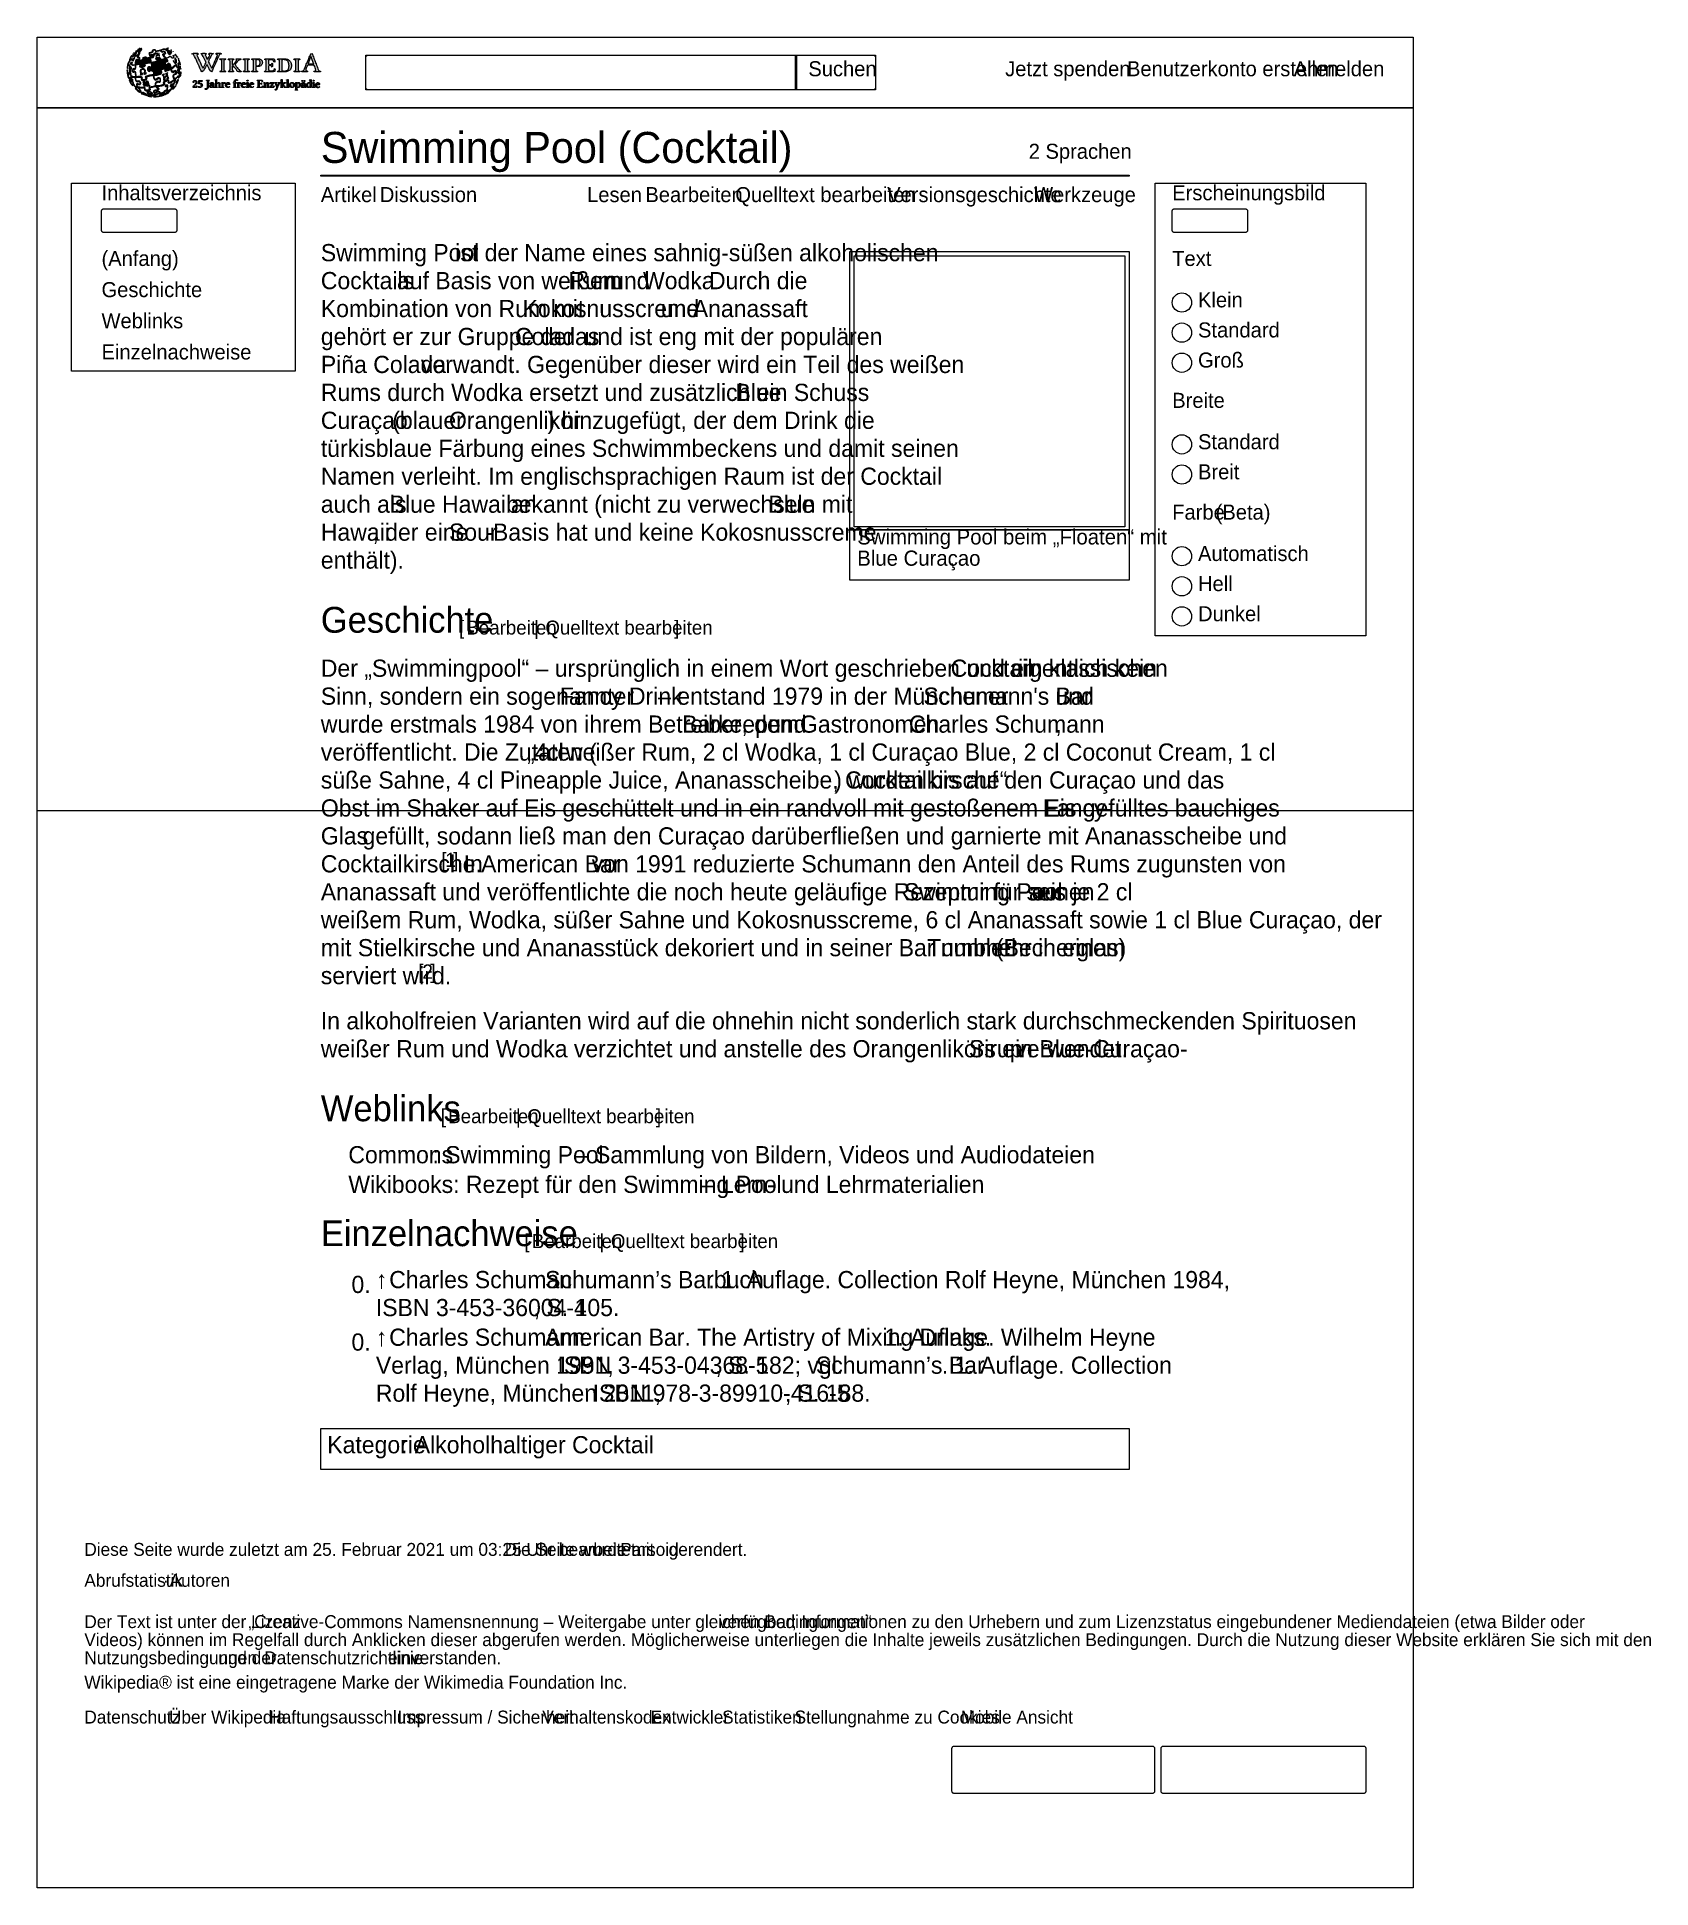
# Model space of a CAD drawing. Extents: x 0 to 1501, y 0 to 1722.
import ezdxf

# ---------------------------------------------------------------- set-up
doc = ezdxf.new("R2010")
doc.units = 0
doc.layers.get('0').update_dxf_attribs({"lineweight": 0})
doc.styles.add('Linux Libertine', font='Linux Libertine.ttf')

msp = doc.modelspace()

# ---------------------------------------------------------------- texts
at = {"true_color": 0x404244}
for s, p in [('Suchen', (717.5, 1685.5)), ('Werkzeuge', (927.5, 1568.4))]:
    msp.add_text(s, height=14, dxfattribs=at).set_placement(p)
at = {"true_color": 0x3366cc}
for s, height, p in [('Jetzt spenden', 14, (900.6, 1685.5)), ('Benutzerkonto erstellen', 14, (1013.9, 1685.5)), ('Anmelden', 14, (1169, 1685.5)), ('2 Sprachen', 14, (922.5, 1608.7)), ('Diskussion', 14, (318.9, 1568.4)), ('Bearbeiten', 14, (565.9, 1568.4)), ('Quelltext bearbeiten', 14, (649.6, 1568.4)), ('Versionsgeschichte', 14, (790.8, 1568.4)), ('Cocktails', 16, (264, 1487.4)), ('Rum', 16, (494.3, 1487.4)), ('Wodka', 16, (563.7, 1487.4)), ('Geschichte', 14, (60, 1480)), ('Weblinks', 14, (60, 1451)), ('Kokosnusscreme', 16, (451.7, 1461.4)), ('Ananassaft', 16, (610, 1461.4)), ('Coladas', 16, (444.6, 1435.4)), ('Einzelnachweise', 14, (60, 1422)), ('Piña Colada', 16, (264, 1409.4)), ('Blue', 16, (649.7, 1383.4)), ('Curaçao', 16, (264, 1357.4)), ('Orangenlikör', 16, (383.2, 1357.4)), ('Sour', 16, (383.2, 1253.4)), ('Blue Curaçao', 14.144, (763, 1230.1)), ('Bearbeiten', 13, (399.4, 1166.1)), ('Quelltext bearbeiten', 13, (472.9, 1166.1)), ('Cocktail', 16, (849.9, 1126.8)), ('Barkeeper', 16, (600.2, 1074.8)), ('Gastronomen', 16, (709.7, 1074.8)), ('Charles Schumann', 16, (811.1, 1074.8)), ('cl', 16, (474.5, 1048.8)), ('Fancy-', 16, (935.6, 996.8)), ('Glas', 16, (264, 970.8)), ('[', 13.3, (376, 949.9)), ('1', 13.3, (379.7, 949.9)), (']', 13.3, (387.1, 949.9)), ('Tumbler', 16, (828, 866.8)), ('[', 13.3, (354.7, 845.9)), ('2', 13.3, (358.4, 845.9)), (']', 13.3, (365.8, 845.9)), ('Sirup', 16, (866.8, 772.8)), ('Bearbeiten', 13, (382.5, 711.5)), ('Quelltext bearbeiten', 13, (456, 711.5)), ('Commons', 16, (289.6, 674.2)), (': Swimming Pool', 16, (367.8, 674.2)), ('Wikibooks: Rezept für den Swimming Pool', 16, (289.6, 646.6)), ('Bearbeiten', 13, (460.3, 595.3)), ('Quelltext bearbeiten', 13, (533.8, 595.3)), ('↑', 16, (315.2, 558)), ('ISBN 3-453-36004-4', 16, (315.2, 532)), ('↑', 16, (315.2, 504.4)), ('ISBN 3-453-04368-5', 16, (484.2, 478.4)), ('ISBN 978-3-89910-416-5', 16, (516.8, 452.4)), ('Kategorie', 16, (270, 404.4)), ('Alkoholhaltiger Cocktail', 16, (351.4, 404.4)), ('Parsoid', 12, (542.5, 309)), ('Abrufstatistik', 12, (44, 280.2)), ('Autoren', 12, (123.3, 280.2)), ('„Creative-Commons Namensnennung – Weitergabe unter gleichen Bedingungen“', 12, (196.7, 241.8)), ('Nutzungsbedingungen', 12, (44, 208.2)), ('Datenschutzrichtlinie', 12, (211.3, 208.2)), ('Datenschutz', 12, (44, 153)), ('Über Wikipedia', 12, (122.7, 153)), ('Haftungsausschluss', 12, (216, 153)), ('Impressum / Sicherheit', 12, (335.3, 153)), ('Verhaltenskodex', 12, (470, 153)), ('Entwickler', 12, (570.7, 153)), ('Statistiken', 12, (637.3, 153)), ('Stellungnahme zu Cookies', 12, (704.7, 153)), ('Mobile Ansicht', 12, (859.3, 153))]:
    msp.add_text(s, height=height, dxfattribs=at).set_placement(p)
at = {"true_color": 0x101418, "style": 'Linux Libertine'}
for s, height, p in [('Swimming Pool (Cocktail)', 28.8, (264, 1604.9)), ('Geschichte', 24, (264, 1167.8)), ('Weblinks', 24, (264, 713.3)), ('Einzelnachweise', 24, (264, 597.1))]:
    msp.add_text(s, height=height, dxfattribs=at).set_placement(p)
at = {"true_color": 0x101418}
msp.add_text('Inhaltsverzeichnis', height=14, dxfattribs=at).set_placement((60, 1570.1))
at = {"true_color": 0x202122}
for s, height, p in [('Erscheinungsbild', 14, (1056, 1570.1)), ('Artikel', 14, (264, 1568.4)), ('Lesen', 14, (511.7, 1568.4)), ('(Anfang)', 14, (60, 1509)), ('Swimming Pool', 16, (264, 1513.4)), (' ist der Name eines sahnig-süßen alkoholischen', 16, (383.1, 1513.4)), (' auf Basis von weißem ', 16, (328.9, 1487.4)), (' und ', 16, (528.1, 1487.4)), ('. Durch die', 16, (613.2, 1487.4)), ('Klein', 14, (1080, 1470.5)), ('Kombination von Rum mit ', 16, (264, 1461.4)), (' und ', 16, (574.4, 1461.4)), ('gehört er zur Gruppe der ', 16, (264, 1435.4)), (' und ist eng mit der populären', 16, (503.3, 1435.4)), ('Standard', 14, (1080, 1442.5)), (' verwandt. Gegenüber dieser wird ein Teil des weißen', 16, (351.2, 1409.4)), ('Groß', 14, (1080, 1414.5)), ('Rums durch Wodka ersetzt und zusätzlich ein Schuss ', 16, (264, 1383.4)), (' (blauer ', 16, (324.5, 1357.4)), (') hinzugefügt, der dem Drink die', 16, (474.8, 1357.4)), ('türkisblaue Färbung eines Schwimmbeckens und damit seinen', 16, (264, 1331.4)), ('Standard', 14, (1080, 1338.5)), ('Namen verleiht. Im englischsprachigen Raum ist der Cocktail', 16, (264, 1305.4)), ('Breit', 14, (1080, 1310.5)), ('auch als ', 16, (264, 1279.4)), ('Blue Hawaiian', 16, (328, 1279.4)), (' bekannt (nicht zu verwechseln mit ', 16, (430.3, 1279.4)), ('Blue', 16, (680.3, 1279.4)), ('Hawaii', 16, (264, 1253.4)), (', der eine ', 16, (312, 1253.4)), ('-Basis hat und keine Kokosnusscreme', 16, (417, 1253.4)), ('Swimming Pool beim „Floaten“ mit', 14.144, (763, 1249.9)), ('enthält).', 16, (264, 1227.4)), ('Automatisch', 14, (1080, 1234.5)), ('.', 14.1, (848.7, 1230.1)), ('Hell', 14, (1080, 1206.5)), ('Dunkel', 14, (1080, 1178.5)), ('Der „Swimmingpool“ – ursprünglich in einem Wort geschrieben und eigentlich kein ', 16, (264, 1126.8)), (' im klassischen', 16, (906.8, 1126.8)), ('Sinn, sondern ein sogenannter ', 16, (264, 1100.8)), ('Fancy Drink', 16, (486.4, 1100.8)), (' – entstand 1979 in der Münchener ', 16, (571.8, 1100.8)), ("Schumann's Bar", 16, (824.5, 1100.8)), (' und', 16, (941.4, 1100.8)), ('wurde erstmals 1984 von ihrem Betreiber, dem ', 16, (264, 1074.8)), (' und ', 16, (674.1, 1074.8)), (',', 16, (947.2, 1074.8)), ('veröffentlicht. Die Zutaten (', 16, (264, 1048.8)), ('„4 ', 16, (455.8, 1048.8)), (' weißer Rum, 2 cl Wodka, 1 cl Curaçao Blue, 2 cl Coconut Cream, 1 cl', 16, (486.1, 1048.8)), ('süße Sahne, 4 cl Pineapple Juice, Ananasscheibe, Cocktailkirsche“', 16, (264, 1022.8)), (') wurden bis auf den Curaçao und das', 16, (741.6, 1022.8)), ('Obst im Shaker auf Eis geschüttelt und in ein randvoll mit gestoßenem Eis gefülltes bauchiges ', 16, (264, 996.8)), (' gefüllt, sodann ließ man den Curaçao darüberfließen und garnierte mit Ananasscheibe und', 16, (296.9, 970.8)), ('Cocktailkirsche.', 16, (264, 944.8)), (' In ', 16, (390.9, 944.8)), ('American Bar', 16, (413.1, 944.8)), (' von 1991 reduzierte Schumann den Anteil des Rums zugunsten von', 16, (510, 944.8)), ('Ananassaft und veröffentlichte die noch heute geläufige Rezeptur für seinen ', 16, (264, 918.8)), ('Swimming Pool', 16, (806.4, 918.8)), (' aus je 2 cl', 16, (916.7, 918.8)), ('weißem Rum, Wodka, süßer Sahne und Kokosnusscreme, 6 cl Ananassaft sowie 1 cl Blue Curaçao, der', 16, (264, 892.8)), ('mit Stielkirsche und Ananasstück dekoriert und in seiner Bar nunmehr in einem ', 16, (264, 866.8)), (' (Becherglas)', 16, (886, 866.8)), ('serviert wird.', 16, (264, 840.8)), ('In alkoholfreien Varianten wird auf die ohnehin nicht sonderlich stark durchschmeckenden Spirituosen', 16, (264, 798.8)), ('weißer Rum und Wodka verzichtet und anstelle des Orangenlikörs ein Blue-Curaçao-', 16, (264, 772.8)), (' verwendet.', 16, (904.1, 772.8)), ('– Sammlung von Bildern, Videos und Audiodateien', 16, (501.2, 674.2)), ('– Lern- und Lehrmaterialien', 16, (618.4, 646.6)), ('0.', 16, (292.5, 553.5)), ('Charles Schumann: ', 16, (327.6, 558)), ('Schumann’s Barbuch', 16, (472.6, 558)), ('. 1. Auflage. Collection Rolf Heyne, München 1984,', 16, (624.5, 558)), (', S. 105.', 16, (462, 532)), ('Charles Schumann: ', 16, (327.6, 504.4)), ('American Bar. The Artistry of Mixing Drinks.', 16, (472.6, 504.4)), (' 1. Auflage. Wilhelm Heyne', 16, (782.4, 504.4)), ('0.', 16, (292.5, 499.9)), ('Verlag, München 1991, ', 16, (315.2, 478.4)), (', S. 182; vgl. ', 16, (631, 478.4)), ('Schumann’s Bar', 16, (724.5, 478.4)), ('. 1. Auflage. Collection', 16, (841.6, 478.4)), ('Rolf Heyne, München 2011, ', 16, (315.2, 452.4)), (', S. 188.', 16, (695.7, 452.4)), (': ', 16, (338.5, 404.4)), ('Diese Seite wurde zuletzt am 25. Februar 2021 um 03:25 Uhr bearbeitet.', 12, (44, 309)), ('Die Seite wurde mit ', 12, (435.1, 309)), (' gerendert.', 12, (583.1, 309)), (' · ', 12, (112.7, 280.2)), ('Der Text ist unter der Lizenz ', 12, (44, 241.8)), (' verfügbar; Informationen zu den Urhebern und zum Lizenzstatus eingebundener Mediendateien (etwa Bilder oder', 12, (629.8, 241.8)), ('Videos) können im Regelfall durch Anklicken dieser abgerufen werden. Möglicherweise unterliegen die Inhalte jeweils zusätzlichen Bedingungen. Durch die Nutzung dieser Website erklären Sie sich mit den', 12, (44, 225)), (' und der ', 12, (164, 208.2)), (' einverstanden.', 12, (322, 208.2)), ('Wikipedia® ist eine eingetragene Marke der Wikimedia Foundation Inc.', 12, (44, 185.4))]:
    msp.add_text(s, height=height, dxfattribs=at).set_placement(p)
at = {"true_color": 0x54595d}
for s, height, p in [('Text', 14, (1056, 1509)), ('Breite', 14, (1056, 1377)), ('Farbe ', 14, (1056, 1273)), ('(Beta)', 14, (1096.4, 1273)), ('[', 13, (392.5, 1166.1)), ('|', 13, (462.3, 1166.1)), (']', 13, (592.6, 1166.1)), ('[', 13, (375.6, 711.5)), ('|', 13, (445.4, 711.5)), (']', 13, (575.7, 711.5)), ('[', 13, (453.4, 595.3)), ('|', 13, (523.2, 595.3)), (']', 13, (653.5, 595.3))]:
    msp.add_text(s, height=height, dxfattribs=at).set_placement(p)

# ---------------------------------------------------------------- hatches: boundary and pattern name
at = {"true_color": 0x231f20}
h = msp.add_hatch(color=256, dxfattribs=at)
h.dxf.hatch_style = 1
h.paths.add_polyline_path([(92.2, 1708), (92.2, 1707.8), (92.1, 1707.6), (91.9, 1707.4), (91.8, 1707.3), (91.7, 1707.1), (91.6, 1706.9), (91.6, 1706.8), (91.9, 1706.9), (92.1, 1706.9), (92, 1706.7), (91.9, 1706.5), (91.8, 1706.3), (92, 1706.4), (92.2, 1706.5), (92.3, 1706.7), (92.4, 1706.9), (92.4, 1707.2), (92.2, 1707.2), (92, 1707.1), (92.1, 1707.3), (92.2, 1707.5), (92.3, 1707.6), (92.5, 1707.8), (92.6, 1708), (92.7, 1708.2), (92.8, 1708.4), (93, 1708.6), (93.1, 1708.7), (93.2, 1708.9), (93.4, 1709.1), (93.5, 1709.2), (93.7, 1709.4), (93.8, 1709.6), (94, 1709.8), (94.1, 1709.9), (93.8, 1709.9), (93.6, 1709.8), (93.6, 1709.6), (93.5, 1709.5), (93.3, 1709.3), (93.2, 1709.1), (93, 1709), (92.9, 1708.8), (92.7, 1708.6), (92.6, 1708.4), (92.5, 1708.2), (92.3, 1708.1), (92.1, 1708.1), (91.9, 1708), (91.9, 1708.2), (92.1, 1708.4), (92.2, 1708.5), (92.3, 1708.7), (92.3, 1708.8), (92.1, 1708.7), (91.9, 1708.6), (91.9, 1708.4), (91.8, 1708.2), (91.6, 1708.1), (91.5, 1707.9), (91.6, 1707.7), (91.8, 1707.8), (92, 1707.9), (92.2, 1708)])
h.paths.add_polyline_path([(109.3, 1705.3), (109.5, 1705.3), (109.8, 1705.3), (109.7, 1705.6), (109.6, 1705.8), (109.4, 1706), (109.3, 1706.3), (109.6, 1706.4), (109.8, 1706.5), (110.1, 1706.5), (110.4, 1706.6), (110.6, 1706.7), (110.9, 1706.8), (111.2, 1706.8), (111.4, 1706.8), (111.4, 1706.5), (111.5, 1706.2), (111.5, 1706), (111.4, 1705.7), (111.3, 1705.4), (111.3, 1705.2), (111.2, 1704.9), (111.1, 1704.6), (110.9, 1704.4), (110.8, 1704.2), (110.6, 1704), (110.6, 1703.9), (110.8, 1704), (111, 1704.2), (111.2, 1704.4), (111.4, 1704.6), (111.5, 1704.9), (111.7, 1705.1), (111.8, 1705.4), (111.9, 1705.6), (112, 1705.9), (112, 1706.2), (112, 1706.4), (112, 1706.7), (112, 1707), (111.9, 1707.1), (111.6, 1707.2), (111.3, 1707.3), (111.1, 1707.1), (110.9, 1707), (110.6, 1707), (110.4, 1707), (110.3, 1707.2), (110.2, 1707.4), (109.9, 1707.4), (109.6, 1707.4), (109.5, 1707.2), (109.8, 1707.1), (109.9, 1706.9), (109.8, 1706.7), (109.6, 1706.6), (109.3, 1706.5), (109, 1706.5), (108.8, 1706.5), (108.5, 1706.4), (108.7, 1706.3), (108.9, 1706.1), (109, 1705.8), (109.1, 1705.6), (109.3, 1705.3)])
h.paths.add_polyline_path([(113.1, 1705.6), (113.2, 1705.5), (113.2, 1705.4), (113.3, 1705.3), (113.4, 1705.2), (113.4, 1705), (113.5, 1704.9), (113.5, 1704.8), (113.5, 1704.7), (113.6, 1704.6), (113.7, 1704.5), (113.8, 1704.4), (113.9, 1704.4), (114, 1704.5), (113.9, 1704.6), (113.9, 1704.7), (113.9, 1704.9), (113.8, 1705), (113.8, 1705.1), (113.7, 1705.2), (113.6, 1705.3), (113.6, 1705.4), (113.5, 1705.6), (113.5, 1705.7), (113.5, 1705.8), (113.4, 1705.9), (113.4, 1706), (113.5, 1706.1), (113.5, 1706.2), (113.6, 1706.4), (113.6, 1706.5), (113.7, 1706.6), (113.7, 1706.7), (113.5, 1706.7), (113.4, 1706.8), (113.3, 1706.8), (113.2, 1706.8), (113.1, 1706.7), (113.2, 1706.6), (113.2, 1706.5), (113.2, 1706.4), (113.1, 1706.3), (113.1, 1706.1), (113, 1706), (113, 1705.9), (112.9, 1705.8), (112.9, 1705.7), (112.8, 1705.6), (112.7, 1705.4), (112.6, 1705.3), (112.6, 1705.2), (112.5, 1705.1), (112.4, 1705.1), (112.3, 1705), (112.2, 1704.9), (112.2, 1704.9), (112.4, 1704.9), (112.5, 1705), (112.6, 1705.1), (112.7, 1705.2), (112.8, 1705.2), (112.9, 1705.3), (113, 1705.4), (113, 1705.5), (113.1, 1705.6)])
h.paths.add_polyline_path([(89.9, 1700.8), (89.7, 1700.7), (89.6, 1700.5), (89.5, 1700.3), (89.3, 1700.2), (89.1, 1700.2), (89, 1700.3), (89, 1700.5), (89.1, 1700.7), (89.3, 1700.8), (89.4, 1700.9), (89.4, 1701.2), (89.4, 1701.4), (89.4, 1701.6), (89.4, 1701.8), (89.3, 1701.8), (89.2, 1701.7), (89, 1701.5), (88.9, 1701.4), (88.8, 1701.2), (88.6, 1701.2), (88.4, 1701.2), (88.2, 1701.2), (88, 1701.2), (88, 1701.3), (88.1, 1701.5), (88.2, 1701.7), (88.3, 1701.9), (88.1, 1701.9), (87.9, 1701.8), (87.8, 1701.7), (87.6, 1701.6), (87.5, 1701.4), (87.4, 1701.2), (87.3, 1701), (87.3, 1700.8), (87.2, 1700.7), (87.4, 1700.7), (87.6, 1700.7), (87.8, 1700.7), (88, 1700.7), (88.2, 1700.7), (88.4, 1700.8), (88.6, 1700.8), (88.7, 1700.9), (88.8, 1701.1), (89, 1701.2), (89.1, 1701.4), (89.3, 1701.5), (89.3, 1701.3), (89.2, 1701.1), (89, 1701), (88.9, 1700.8), (88.8, 1700.6), (88.8, 1700.4), (88.8, 1700.2), (88.9, 1700), (89, 1699.9), (89.2, 1699.9), (89.4, 1700), (89.6, 1700.1), (89.7, 1700.2), (89.8, 1700.4), (89.9, 1700.6), (89.9, 1700.8)])
h.paths.add_polyline_path([(87.6, 1701.1), (87.6, 1701.1), (87.6, 1701.1), (87.6, 1701.1), (87.5, 1701.1), (87.5, 1701.1), (87.5, 1701.2), (87.5, 1701.2), (87.5, 1701.2), (87.6, 1701.2), (87.6, 1701.3), (87.6, 1701.3), (87.6, 1701.3), (87.6, 1701.3), (87.6, 1701.3), (87.6, 1701.4), (87.6, 1701.4), (87.7, 1701.4), (87.7, 1701.4), (87.7, 1701.4), (87.7, 1701.4), (87.7, 1701.5), (87.7, 1701.5), (87.8, 1701.5), (87.8, 1701.5), (87.8, 1701.5), (87.8, 1701.5), (87.8, 1701.5), (87.9, 1701.6), (87.9, 1701.6), (87.9, 1701.6), (87.9, 1701.6), (88, 1701.6), (88, 1701.6), (88, 1701.6), (88, 1701.6), (88, 1701.6), (88, 1701.6), (88, 1701.5), (88, 1701.5), (88, 1701.5), (88, 1701.5), (88, 1701.5), (88, 1701.4), (88, 1701.4), (88, 1701.4), (88, 1701.4), (87.9, 1701.4), (87.9, 1701.3), (87.9, 1701.3), (87.9, 1701.3), (87.9, 1701.3), (87.9, 1701.3), (87.9, 1701.3), (87.8, 1701.2), (87.8, 1701.2), (87.8, 1701.2), (87.8, 1701.2), (87.8, 1701.2), (87.8, 1701.2), (87.7, 1701.2), (87.7, 1701.2), (87.7, 1701.2), (87.7, 1701.1), (87.6, 1701.1)])
h.paths.add_polyline_path([(129.4, 1701), (129.3, 1701.3), (129.2, 1701.5), (129.1, 1701.8), (128.9, 1702), (128.8, 1702.2), (128.5, 1702.3), (128.3, 1702.1), (128.2, 1701.9), (128.1, 1701.6), (128.1, 1701.4), (128.1, 1701.1), (128.2, 1700.8), (128.3, 1700.6), (128.4, 1700.4), (128.6, 1700.1), (128.7, 1699.9), (128.9, 1699.7), (129.1, 1699.5), (129.3, 1699.3), (129.4, 1699.1), (129.3, 1698.9), (129.2, 1698.7), (129, 1698.5), (128.7, 1698.5), (128.4, 1698.5), (128.2, 1698.6), (127.9, 1698.7), (127.7, 1698.9), (127.5, 1699.1), (127.4, 1699.3), (127.2, 1699.5), (127, 1699.7), (126.8, 1699.9), (126.7, 1700.1), (126.5, 1700.3), (126.6, 1700.1), (126.7, 1699.8), (126.8, 1699.6), (126.9, 1699.4), (127, 1699.1), (127.2, 1698.9), (127.3, 1698.7), (127.5, 1698.5), (127.7, 1698.3), (127.9, 1698.1), (128.1, 1698), (128.3, 1697.8), (128.6, 1697.7), (128.8, 1697.6), (129.1, 1697.6), (129.3, 1697.7), (129.5, 1697.9), (129.6, 1698.2), (129.7, 1698.4), (129.8, 1698.7), (129.8, 1699), (129.8, 1699.2), (129.8, 1699.5), (129.7, 1699.8), (129.7, 1700), (129.6, 1700.3), (129.6, 1700.5), (129.5, 1700.8), (129.4, 1701)])
h.paths.add_polyline_path([(129.4, 1700.1), (129.3, 1700.1), (129.3, 1700.1), (129.2, 1700.2), (129.2, 1700.2), (129.2, 1700.2), (129.1, 1700.3), (129.1, 1700.3), (129.1, 1700.3), (129, 1700.4), (129, 1700.4), (129, 1700.4), (128.9, 1700.5), (128.9, 1700.5), (128.9, 1700.5), (128.8, 1700.6), (128.8, 1700.6), (128.8, 1700.7), (128.7, 1700.7), (128.7, 1700.7), (128.7, 1700.8), (128.7, 1700.8), (128.6, 1700.8), (128.6, 1700.9), (128.6, 1700.9), (128.6, 1701), (128.6, 1701), (128.6, 1701.1), (128.6, 1701.1), (128.6, 1701.2), (128.6, 1701.2), (128.6, 1701.3), (128.6, 1701.3), (128.7, 1701.3), (128.7, 1701.3), (128.7, 1701.3), (128.8, 1701.3), (128.8, 1701.2), (128.8, 1701.2), (128.9, 1701.2), (128.9, 1701.1), (128.9, 1701.1), (129, 1701.1), (129, 1701), (129, 1701), (129.1, 1700.9), (129.1, 1700.9), (129.1, 1700.9), (129.1, 1700.8), (129.2, 1700.8), (129.2, 1700.7), (129.2, 1700.7), (129.2, 1700.7), (129.2, 1700.6), (129.3, 1700.6), (129.3, 1700.5), (129.3, 1700.5), (129.3, 1700.4), (129.3, 1700.4), (129.3, 1700.3), (129.3, 1700.3), (129.3, 1700.2), (129.4, 1700.2), (129.4, 1700.1), (129.4, 1700.1)])
h.paths.add_polyline_path([(85.9, 1692.9), (85.9, 1692.5), (85.9, 1692), (85.9, 1691.6), (86, 1691.2), (86, 1690.7), (86.1, 1690.3), (86.3, 1689.9), (86.6, 1689.6), (87.1, 1689.6), (87.4, 1689.8), (87.6, 1690.2), (87.7, 1690.7), (87.7, 1691.1), (87.6, 1691.5), (87.4, 1691.9), (87.1, 1691.9), (86.8, 1691.5), (86.7, 1691.9), (86.7, 1692.3), (86.8, 1692.7), (87, 1692.8), (87.5, 1692.7), (87.9, 1692.6), (88.3, 1692.6), (88.2, 1692.9), (87.7, 1693), (87.7, 1693.4), (87.6, 1693.8), (87.3, 1694.2), (86.9, 1694.3), (86.5, 1694.4), (86.3, 1694.7), (86.3, 1695.1), (86.1, 1694.9), (86.1, 1694.4), (86.3, 1694), (86.6, 1693.8), (87.1, 1693.7), (87.4, 1693.5), (87.3, 1693.2), (86.9, 1693.3), (86.4, 1693.4), (86, 1693.5), (85.8, 1693.4), (86, 1693.1), (86.4, 1693), (86.6, 1692.7), (86.5, 1692.3), (86.5, 1691.8), (86.5, 1691.4), (86.6, 1691), (87, 1691), (87.3, 1691.3), (87.4, 1691.2), (87.4, 1690.7), (87.2, 1690.4), (86.9, 1690.2), (86.5, 1690.4), (86.3, 1690.8), (86.2, 1691.2), (86.1, 1691.7), (86, 1692.1), (86, 1692.5), (85.9, 1692.9)])
h.paths.add_polyline_path([(132.5, 1689.7), (132.5, 1690), (132.5, 1690.3), (132.5, 1690.6), (132.5, 1690.9), (132.4, 1691.2), (132.4, 1691.5), (132.4, 1691.9), (132.3, 1692.2), (132.3, 1692.5), (132.3, 1692.8), (132.1, 1693), (131.8, 1693), (131.9, 1692.8), (132.1, 1692.5), (132.2, 1692.2), (132.2, 1691.9), (132.2, 1691.6), (132.3, 1691.3), (132.3, 1691), (132.3, 1690.7), (132.2, 1690.4), (132, 1690.1), (131.8, 1689.9), (131.6, 1689.7), (131.3, 1689.5), (131.1, 1689.3), (130.8, 1689.2), (130.5, 1689.1), (130.5, 1688.9), (130.8, 1688.8), (131, 1688.9), (131.3, 1689.1), (131.4, 1689.2), (131.4, 1688.9), (131.4, 1688.6), (131.4, 1688.2), (131.4, 1687.9), (131.4, 1687.6), (131.5, 1687.6), (131.6, 1687.9), (131.6, 1688.2), (131.6, 1688.5), (131.6, 1688.8), (131.6, 1689.1), (131.6, 1689.5), (131.8, 1689.7), (132, 1689.9), (132.2, 1690.2), (132.3, 1690.1), (132.3, 1689.8), (132.3, 1689.5), (132.3, 1689.2), (132.3, 1688.9), (132.3, 1688.6), (132.3, 1688.2), (132.3, 1687.9), (132.3, 1687.6), (132.4, 1687.8), (132.5, 1688.1), (132.5, 1688.4), (132.5, 1688.7), (132.5, 1689), (132.5, 1689.3), (132.5, 1689.7)])
h.paths.add_polyline_path([(97.7, 1688.4), (97.2, 1688.8), (96.9, 1689.3), (96.8, 1689.8), (96.7, 1690.4), (96.8, 1690.9), (97, 1691.5), (97.4, 1691.9), (97.9, 1692.2), (98.5, 1692.2), (99, 1692), (99.4, 1691.7), (99.7, 1691.2), (99.9, 1690.6), (100, 1690), (100, 1689.5), (99.7, 1689), (99.3, 1688.6), (99.3, 1688), (99.4, 1687.5), (99.9, 1687.5), (100.5, 1687.6), (101, 1687.7), (101.6, 1687.8), (101.5, 1688.4), (101.3, 1688.9), (101.1, 1688.5), (100.5, 1688.3), (99.9, 1688.2), (99.6, 1688.4), (100, 1688.7), (100.4, 1689.1), (100.7, 1689.6), (100.9, 1690.1), (100.8, 1690.7), (100.7, 1691.2), (100.4, 1691.7), (100, 1692.1), (99.5, 1692.4), (98.9, 1692.5), (98.3, 1692.5), (97.8, 1692.4), (97.2, 1692.2), (96.7, 1691.9), (96.3, 1691.5), (96, 1691), (95.9, 1690.5), (95.9, 1689.9), (96.1, 1689.3), (96.3, 1688.8), (96.8, 1688.4), (97.3, 1688.2), (97.8, 1688.1), (97.4, 1687.8), (96.9, 1687.7), (96.3, 1687.8), (96.1, 1687.9), (96.2, 1687.4), (96.3, 1686.9), (96.9, 1687), (97.5, 1687.1), (98, 1687.2), (98.2, 1687.5), (98.1, 1688.1), (97.7, 1688.4)])
h.paths.add_polyline_path([(130.9, 1690.6), (130.9, 1690.5), (130.9, 1690.4), (131, 1690.3), (131, 1690.3), (131.1, 1690.2), (131.2, 1690.2), (131.3, 1690.2), (131.3, 1690.2), (131.4, 1690.2), (131.5, 1690.2), (131.6, 1690.3), (131.6, 1690.4), (131.7, 1690.4), (131.7, 1690.5), (131.8, 1690.6), (131.8, 1690.7), (131.8, 1690.7), (131.9, 1690.8), (131.9, 1690.9), (131.9, 1691), (131.9, 1691.1), (131.9, 1691.2), (131.9, 1691.3), (131.9, 1691.3), (131.9, 1691.4), (131.9, 1691.5), (131.9, 1691.6), (131.9, 1691.7), (131.8, 1691.8), (131.8, 1691.9), (131.8, 1691.9), (131.7, 1692), (131.7, 1692.1), (131.6, 1692.1), (131.5, 1692.2), (131.4, 1692.2), (131.4, 1692.2), (131.4, 1692.2), (131.3, 1692.3), (131.3, 1692.4), (131.2, 1692.4), (131.2, 1692.3), (131.2, 1692.3), (131.2, 1692.2), (131.2, 1692.1), (131.1, 1692), (131.1, 1692), (131, 1691.9), (131, 1691.8), (131, 1691.7), (130.9, 1691.7), (130.9, 1691.6), (130.9, 1691.5), (130.8, 1691.4), (130.8, 1691.3), (130.8, 1691.3), (130.8, 1691.2), (130.8, 1691.1), (130.8, 1691), (130.8, 1690.9), (130.8, 1690.8), (130.8, 1690.7), (130.8, 1690.6), (130.9, 1690.6)])
h.paths.add_polyline_path([(131.1, 1691.6), (131.1, 1691.6), (131.1, 1691.7), (131.2, 1691.7), (131.2, 1691.8), (131.2, 1691.8), (131.3, 1691.8), (131.3, 1691.9), (131.4, 1691.9), (131.4, 1691.9), (131.5, 1691.8), (131.5, 1691.8), (131.6, 1691.8), (131.6, 1691.8), (131.6, 1691.7), (131.6, 1691.7), (131.7, 1691.6), (131.7, 1691.6), (131.7, 1691.5), (131.7, 1691.4), (131.7, 1691.4), (131.7, 1691.3), (131.7, 1691.3), (131.7, 1691.2), (131.7, 1691.2), (131.7, 1691.1), (131.7, 1691.1), (131.7, 1691), (131.7, 1691), (131.7, 1690.9), (131.7, 1690.9), (131.7, 1690.8), (131.6, 1690.8), (131.6, 1690.7), (131.6, 1690.7), (131.6, 1690.6), (131.5, 1690.6), (131.5, 1690.5), (131.5, 1690.5), (131.4, 1690.5), (131.4, 1690.5), (131.3, 1690.5), (131.3, 1690.5), (131.2, 1690.5), (131.2, 1690.6), (131.1, 1690.6), (131.1, 1690.7), (131.1, 1690.7), (131.1, 1690.8), (131, 1690.8), (131, 1690.9), (131, 1690.9), (131, 1691), (131, 1691), (131, 1691.1), (131, 1691.1), (131, 1691.2), (131, 1691.2), (131, 1691.3), (131, 1691.3), (131, 1691.4), (131, 1691.4), (131, 1691.5), (131.1, 1691.5), (131.1, 1691.6)])
h.paths.add_polyline_path([(122.1, 1684), (121.9, 1684.5), (121.7, 1685.2), (121.6, 1685.8), (121.5, 1686.4), (121.3, 1687.1), (121.1, 1687.7), (121.3, 1688.3), (121.7, 1688.7), (121.1, 1688.5), (120.5, 1688.2), (119.9, 1688), (119.6, 1687.7), (120.2, 1687.8), (120.4, 1687.2), (120.1, 1686.6), (119.8, 1686), (119.6, 1685.4), (119.3, 1684.9), (119, 1684.3), (118.7, 1683.7), (118.5, 1684.1), (118.4, 1684.8), (118.3, 1685.4), (118.1, 1686), (118, 1686.7), (118.2, 1687.2), (118.5, 1687.5), (117.9, 1687.3), (117.3, 1687.1), (116.7, 1686.9), (116.3, 1686.6), (116.9, 1686.7), (117.2, 1686.2), (117.4, 1685.5), (117.5, 1684.9), (117.7, 1684.3), (117.8, 1683.6), (118, 1683), (117.9, 1682.4), (117.3, 1682.1), (117.8, 1682.1), (118.4, 1682.3), (119, 1682.5), (119.6, 1682.7), (119.2, 1682.7), (118.8, 1683.1), (119, 1683.7), (119.3, 1684.2), (119.6, 1684.8), (119.8, 1685.4), (120.1, 1686), (120.4, 1686.6), (120.6, 1686.6), (120.7, 1686), (120.9, 1685.4), (121, 1684.7), (121.2, 1684.1), (121.1, 1683.5), (120.5, 1683.2), (121.1, 1683.2), (121.7, 1683.5), (122.3, 1683.7), (122.7, 1684), (122.1, 1684)])
h.paths.add_polyline_path([(131.3, 1682.3), (131.2, 1682.3), (131.1, 1682.2), (131, 1682.2), (131, 1682.2), (130.9, 1682.1), (130.8, 1682.1), (130.8, 1682), (130.7, 1681.9), (130.7, 1681.9), (130.6, 1681.8), (130.6, 1681.8), (130.5, 1681.7), (130.5, 1681.6), (130.4, 1681.6), (130.4, 1681.5), (130.3, 1681.4), (130.3, 1681.4), (130.2, 1681.3), (130.2, 1681.2), (130.1, 1681.2), (130.1, 1681.1), (130, 1681), (130, 1681), (130, 1680.9), (129.9, 1680.8), (129.9, 1680.7), (129.9, 1680.7), (129.8, 1680.6), (129.8, 1680.5), (129.9, 1680.6), (130, 1680.6), (130, 1680.6), (130.1, 1680.7), (130.2, 1680.7), (130.2, 1680.8), (130.3, 1680.8), (130.4, 1680.9), (130.5, 1680.9), (130.5, 1681), (130.6, 1681), (130.7, 1681.1), (130.7, 1681.1), (130.8, 1681.1), (130.9, 1681.2), (130.9, 1681.2), (131, 1681.3), (131.1, 1681.3), (131.1, 1681.4), (131.2, 1681.4), (131.3, 1681.5), (131.3, 1681.6), (131.4, 1681.6), (131.4, 1681.7), (131.5, 1681.7), (131.5, 1681.8), (131.5, 1681.9), (131.5, 1682), (131.5, 1682), (131.5, 1682.1), (131.5, 1682.2), (131.5, 1682.3), (131.4, 1682.3), (131.3, 1682.3), (131.3, 1682.3)])
h.paths.add_polyline_path([(131, 1681.6), (131, 1681.6), (131, 1681.6), (130.9, 1681.6), (130.9, 1681.5), (130.9, 1681.5), (130.8, 1681.5), (130.8, 1681.4), (130.8, 1681.4), (130.8, 1681.4), (130.7, 1681.4), (130.7, 1681.3), (130.7, 1681.3), (130.6, 1681.3), (130.6, 1681.3), (130.6, 1681.3), (130.5, 1681.2), (130.5, 1681.2), (130.4, 1681.2), (130.4, 1681.2), (130.4, 1681.2), (130.3, 1681.1), (130.4, 1681.2), (130.4, 1681.2), (130.4, 1681.2), (130.4, 1681.3), (130.4, 1681.3), (130.5, 1681.3), (130.5, 1681.4), (130.5, 1681.4), (130.5, 1681.4), (130.6, 1681.5), (130.6, 1681.5), (130.6, 1681.5), (130.6, 1681.6), (130.7, 1681.6), (130.7, 1681.6), (130.7, 1681.6), (130.8, 1681.7), (130.8, 1681.7), (130.8, 1681.7), (130.8, 1681.7), (130.9, 1681.8), (130.9, 1681.8), (130.9, 1681.8), (131, 1681.8), (131, 1681.9), (131, 1681.9), (131.1, 1681.9), (131.1, 1681.9), (131.2, 1681.9), (131.2, 1681.9), (131.2, 1681.9), (131.3, 1681.9), (131.3, 1681.9), (131.3, 1681.9), (131.3, 1681.8), (131.2, 1681.8), (131.2, 1681.8), (131.2, 1681.7), (131.2, 1681.7), (131.1, 1681.7), (131.1, 1681.7), (131.1, 1681.6), (131, 1681.6)])
h.paths.add_polyline_path([(89.1, 1680.9), (89, 1681.2), (88.9, 1681.6), (88.8, 1682), (89.1, 1681.9), (89.3, 1682), (89.1, 1682.3), (88.7, 1682.4), (88.5, 1682.7), (88.3, 1683), (88.1, 1683.3), (87.9, 1683.6), (87.6, 1683.9), (87.3, 1684.2), (87, 1684.4), (86.7, 1684.6), (86.4, 1684.5), (86.3, 1684.1), (86.4, 1683.7), (86.5, 1683.3), (86.5, 1683.2), (86.4, 1683.1), (86.6, 1682.8), (86.8, 1682.5), (86.9, 1682.1), (87, 1681.8), (87.1, 1681.4), (87.3, 1681), (87.4, 1680.7), (87.5, 1680.3), (87.7, 1680), (87.9, 1679.7), (87.8, 1680), (87.6, 1680.4), (87.5, 1680.8), (87.4, 1681.1), (87.3, 1681.5), (87.2, 1681.8), (87.1, 1682.2), (87, 1682.6), (87.2, 1682.5), (87.6, 1682.4), (87.9, 1682.3), (88.3, 1682.1), (88.6, 1681.9), (88.6, 1681.6), (88.7, 1681.3), (88.4, 1681.6), (88.1, 1681.7), (87.8, 1681.5), (87.8, 1681.2), (88, 1680.8), (88.2, 1680.5), (88.5, 1680.2), (88.8, 1680.1), (89.1, 1680.2), (89.2, 1679.8), (89.4, 1679.5), (89.6, 1679.1), (89.8, 1679.1), (89.6, 1679.4), (89.5, 1679.8), (89.4, 1680.1), (89.2, 1680.5), (89.1, 1680.9)])
h.paths.add_polyline_path([(88.6, 1682.4), (88.5, 1682.5), (88.4, 1682.5), (88.3, 1682.5), (88.2, 1682.5), (88.1, 1682.6), (88, 1682.6), (88, 1682.6), (87.9, 1682.6), (87.8, 1682.7), (87.7, 1682.7), (87.6, 1682.7), (87.5, 1682.8), (87.4, 1682.8), (87.4, 1682.8), (87.3, 1682.9), (87.2, 1682.9), (87.1, 1682.9), (87, 1683), (87, 1683), (86.9, 1683), (86.8, 1683.1), (86.8, 1683.2), (86.7, 1683.2), (86.7, 1683.3), (86.7, 1683.4), (86.6, 1683.5), (86.6, 1683.6), (86.6, 1683.7), (86.6, 1683.8), (86.5, 1683.8), (86.5, 1683.9), (86.6, 1684), (86.6, 1684.1), (86.6, 1684.2), (86.7, 1684.2), (86.8, 1684.2), (86.9, 1684.1), (87, 1684.1), (87.1, 1684.1), (87.1, 1684), (87.2, 1684), (87.3, 1683.9), (87.4, 1683.9), (87.4, 1683.8), (87.5, 1683.8), (87.6, 1683.7), (87.6, 1683.6), (87.7, 1683.6), (87.8, 1683.5), (87.8, 1683.4), (87.9, 1683.4), (87.9, 1683.3), (88, 1683.2), (88, 1683.2), (88.1, 1683.1), (88.2, 1683), (88.2, 1682.9), (88.3, 1682.9), (88.3, 1682.8), (88.3, 1682.7), (88.4, 1682.6), (88.4, 1682.6), (88.5, 1682.5), (88.6, 1682.4)])
h.paths.add_polyline_path([(88.9, 1680.8), (88.8, 1680.7), (88.8, 1680.7), (88.8, 1680.7), (88.8, 1680.6), (88.7, 1680.6), (88.7, 1680.6), (88.7, 1680.5), (88.6, 1680.5), (88.6, 1680.5), (88.6, 1680.5), (88.5, 1680.5), (88.5, 1680.4), (88.5, 1680.4), (88.4, 1680.5), (88.4, 1680.5), (88.4, 1680.5), (88.3, 1680.5), (88.3, 1680.5), (88.3, 1680.6), (88.2, 1680.6), (88.2, 1680.6), (88.2, 1680.7), (88.2, 1680.7), (88.2, 1680.7), (88.2, 1680.8), (88.1, 1680.8), (88.1, 1680.9), (88.1, 1680.9), (88.1, 1680.9), (88.1, 1681), (88, 1681), (88, 1681), (88.1, 1681.1), (88.1, 1681.1), (88.1, 1681.1), (88.1, 1681.2), (88.1, 1681.2), (88.2, 1681.2), (88.2, 1681.3), (88.2, 1681.3), (88.3, 1681.3), (88.3, 1681.3), (88.3, 1681.3), (88.4, 1681.3), (88.4, 1681.3), (88.5, 1681.3), (88.5, 1681.3), (88.5, 1681.2), (88.6, 1681.2), (88.6, 1681.2), (88.6, 1681.2), (88.7, 1681.2), (88.7, 1681.1), (88.7, 1681.1), (88.8, 1681.1), (88.8, 1681.1), (88.8, 1681), (88.8, 1681), (88.8, 1681), (88.9, 1680.9), (88.9, 1680.9), (88.9, 1680.8), (88.9, 1680.8), (88.9, 1680.8)])
h.paths.add_polyline_path([(100.3, 1677.8), (100, 1678), (100.1, 1678.2), (100.4, 1678.3), (100.7, 1678.4), (101, 1678.1), (101.2, 1678.3), (101, 1678.6), (100.7, 1678.8), (100.4, 1678.9), (100.2, 1678.9), (100.5, 1678.6), (100.2, 1678.5), (99.8, 1678.4), (99.5, 1678.3), (99.5, 1678.5), (99.7, 1678.7), (100, 1679), (100.2, 1679.3), (100.4, 1679.6), (100.7, 1679.9), (100.7, 1680.1), (100.4, 1680.3), (100.1, 1680.3), (100.1, 1680), (99.9, 1679.7), (99.7, 1679.3), (99.5, 1679.1), (99.2, 1679.4), (99.1, 1679.6), (99.3, 1679.9), (99.5, 1680.2), (99.8, 1680.5), (100, 1680.8), (99.9, 1681.1), (99.6, 1681.3), (99.4, 1681.2), (99.3, 1680.8), (99.2, 1680.5), (99.1, 1680.1), (98.9, 1679.8), (98.7, 1679.6), (98.3, 1679.6), (98.6, 1679.3), (98.9, 1679.2), (99.3, 1679), (99.4, 1678.8), (99.2, 1678.5), (99, 1678.2), (98.7, 1678.2), (98.8, 1677.8), (99.1, 1677.6), (99.4, 1677.8), (99.7, 1677.9), (99.9, 1677.7), (100, 1677.3), (100.1, 1677), (100.1, 1676.6), (100.3, 1676.3), (100.5, 1676), (100.6, 1676.3), (100.6, 1676.7), (100.4, 1677.1), (100.3, 1677.4), (100.3, 1677.8)])
h.paths.add_polyline_path([(130.9, 1681), (130.8, 1681), (130.6, 1680.9), (130.5, 1680.8), (130.3, 1680.7), (130.2, 1680.6), (130.1, 1680.4), (129.9, 1680.3), (129.8, 1680.2), (129.7, 1680.1), (129.6, 1680), (129.6, 1679.8), (129.5, 1679.6), (129.5, 1679.6), (129.7, 1679.7), (129.8, 1679.8), (129.9, 1679.9), (130, 1680), (130.2, 1680.2), (130.3, 1680.3), (130.4, 1680.3), (130.6, 1680.4), (130.6, 1680.2), (130.6, 1680.1), (130.6, 1679.9), (130.5, 1679.7), (130.4, 1679.6), (130.3, 1679.4), (130.3, 1679.3), (130.2, 1679.1), (130.1, 1678.9), (130.1, 1678.8), (129.9, 1678.7), (129.8, 1678.6), (129.7, 1678.5), (129.6, 1678.3), (129.5, 1678.2), (129.4, 1678), (129.3, 1677.9), (129.2, 1677.7), (129.3, 1677.6), (129.4, 1677.7), (129.5, 1677.8), (129.7, 1677.9), (129.8, 1678), (129.9, 1678.2), (130, 1678.3), (130.1, 1678.4), (130.2, 1678.6), (130.3, 1678.7), (130.4, 1678.9), (130.4, 1679.1), (130.5, 1679.2), (130.5, 1679.4), (130.6, 1679.5), (130.7, 1679.7), (130.7, 1679.9), (130.8, 1680), (130.9, 1680.2), (131, 1680.3), (131, 1680.5), (131.1, 1680.7), (131.1, 1680.8), (131.1, 1681), (130.9, 1681)])
h.paths.add_polyline_path([(129.5, 1678), (129.5, 1678), (129.5, 1678), (129.5, 1678), (129.5, 1678), (129.5, 1678), (129.5, 1678), (129.6, 1678.1), (129.6, 1678.1), (129.6, 1678.1), (129.6, 1678.1), (129.6, 1678.1), (129.6, 1678.1), (129.6, 1678.1), (129.6, 1678.2), (129.6, 1678.2), (129.6, 1678.2), (129.6, 1678.2), (129.7, 1678.2), (129.7, 1678.2), (129.7, 1678.2), (129.7, 1678.3), (129.7, 1678.3), (129.7, 1678.3), (129.7, 1678.3), (129.7, 1678.3), (129.8, 1678.3), (129.8, 1678.3), (129.8, 1678.4), (129.8, 1678.4), (129.8, 1678.4), (129.8, 1678.4), (129.8, 1678.4), (129.8, 1678.4), (129.9, 1678.4), (129.9, 1678.4), (129.9, 1678.4), (129.8, 1678.4), (129.8, 1678.4), (129.8, 1678.3), (129.8, 1678.3), (129.8, 1678.3), (129.8, 1678.3), (129.8, 1678.3), (129.8, 1678.2), (129.8, 1678.2), (129.8, 1678.2), (129.8, 1678.2), (129.8, 1678.2), (129.8, 1678.2), (129.7, 1678.2), (129.7, 1678.1), (129.7, 1678.1), (129.7, 1678.1), (129.7, 1678.1), (129.7, 1678.1), (129.7, 1678.1), (129.7, 1678.1), (129.6, 1678), (129.6, 1678), (129.6, 1678), (129.6, 1678), (129.6, 1678), (129.6, 1678), (129.5, 1678)])
h.paths.add_polyline_path([(100.6, 1677.7), (100.6, 1677.6), (100.6, 1677.6), (100.6, 1677.6), (100.6, 1677.5), (100.6, 1677.5), (100.6, 1677.5), (100.7, 1677.4), (100.7, 1677.4), (100.7, 1677.4), (100.7, 1677.3), (100.8, 1677.3), (100.8, 1677.3), (100.8, 1677.2), (100.8, 1677.2), (100.9, 1677.2), (100.9, 1677.2), (100.9, 1677.1), (101, 1677.1), (101, 1677.1), (101, 1677.1), (101, 1677), (101.1, 1677), (101.1, 1677), (101.1, 1677), (101.2, 1676.9), (101.2, 1676.9), (101.2, 1676.9), (101.3, 1676.9), (101.3, 1676.9), (101.3, 1676.9), (101.4, 1676.9), (101.4, 1676.9), (101.4, 1677), (101.4, 1677), (101.4, 1677.1), (101.4, 1677.1), (101.4, 1677.1), (101.4, 1677.2), (101.4, 1677.2), (101.4, 1677.2), (101.3, 1677.3), (101.3, 1677.3), (101.3, 1677.3), (101.3, 1677.3), (101.2, 1677.4), (101.2, 1677.4), (101.2, 1677.4), (101.1, 1677.4), (101.1, 1677.4), (101.1, 1677.5), (101, 1677.5), (101, 1677.5), (101, 1677.5), (100.9, 1677.5), (100.9, 1677.6), (100.9, 1677.6), (100.8, 1677.6), (100.8, 1677.6), (100.7, 1677.6), (100.7, 1677.6), (100.7, 1677.6), (100.6, 1677.6), (100.6, 1677.7), (100.6, 1677.7)])
h.paths.add_polyline_path([(102.4, 1676.2), (102.6, 1676.4), (103, 1676.5), (103.4, 1676.6), (103.8, 1676.6), (104.2, 1676.7), (104.6, 1676.7), (105, 1676.7), (105, 1677), (104.6, 1677.1), (104.2, 1677), (103.8, 1676.9), (103.7, 1677.2), (103.6, 1677.5), (103.7, 1677.8), (104.1, 1677.8), (104.4, 1678), (104, 1678.1), (103.6, 1678.1), (103.4, 1678.2), (103.3, 1678.6), (103.6, 1678.8), (103.9, 1678.9), (103.7, 1679.1), (103.3, 1679), (103.2, 1679.3), (103.1, 1679.6), (103.4, 1679.7), (103.8, 1679.8), (103.8, 1680.1), (103.4, 1680), (103.2, 1680), (103.3, 1680.4), (103.5, 1680.6), (103.2, 1680.8), (102.8, 1680.8), (102.9, 1680.4), (102.8, 1680), (102.6, 1679.7), (102.2, 1679.5), (101.8, 1679.4), (101.5, 1679.6), (101.7, 1679.9), (101.9, 1680.2), (102.2, 1680.5), (102.2, 1680.8), (101.9, 1681), (101.6, 1681.1), (101.5, 1680.7), (101.5, 1680.4), (101.3, 1680), (101.1, 1679.6), (100.9, 1679.3), (100.7, 1679), (101, 1679.1), (101.3, 1679.4), (101.6, 1679.1), (101.7, 1678.8), (101.8, 1678.4), (101.8, 1678), (101.9, 1677.6), (102, 1677.2), (102, 1676.8), (102.1, 1676.4), (102.4, 1676.2)])
h.paths.add_polyline_path([(103, 1677.6), (103, 1677.6), (103, 1677.6), (103.1, 1677.5), (103.1, 1677.5), (103.1, 1677.4), (103.1, 1677.4), (103.1, 1677.3), (103.1, 1677.3), (103.1, 1677.2), (103.1, 1677.2), (103.1, 1677.1), (103.2, 1677.1), (103.2, 1677), (103.2, 1677), (103.2, 1676.9), (103.2, 1676.9), (103.3, 1676.8), (103.2, 1676.8), (103.2, 1676.8), (103.1, 1676.8), (103.1, 1676.8), (103, 1676.8), (103, 1676.7), (102.9, 1676.7), (102.9, 1676.7), (102.9, 1676.7), (102.8, 1676.7), (102.8, 1676.7), (102.7, 1676.7), (102.7, 1676.7), (102.6, 1676.7), (102.6, 1676.7), (102.5, 1676.7), (102.5, 1676.7), (102.5, 1676.8), (102.5, 1676.8), (102.5, 1676.9), (102.5, 1676.9), (102.4, 1677), (102.4, 1677), (102.4, 1677.1), (102.4, 1677.1), (102.4, 1677.2), (102.4, 1677.2), (102.4, 1677.3), (102.4, 1677.3), (102.3, 1677.4), (102.3, 1677.4), (102.3, 1677.5), (102.4, 1677.5), (102.4, 1677.5), (102.5, 1677.5), (102.5, 1677.5), (102.6, 1677.5), (102.6, 1677.5), (102.7, 1677.5), (102.7, 1677.6), (102.7, 1677.6), (102.8, 1677.6), (102.8, 1677.6), (102.9, 1677.6), (102.9, 1677.6), (103, 1677.6), (103, 1677.6)])
h.paths.add_polyline_path([(101.9, 1679.3), (101.9, 1679.3), (102, 1679.3), (102, 1679.3), (102.1, 1679.3), (102.1, 1679.3), (102.2, 1679.3), (102.2, 1679.3), (102.2, 1679.3), (102.3, 1679.4), (102.3, 1679.4), (102.4, 1679.4), (102.4, 1679.4), (102.5, 1679.4), (102.5, 1679.4), (102.5, 1679.3), (102.6, 1679.3), (102.6, 1679.3), (102.6, 1679.2), (102.6, 1679.2), (102.7, 1679.2), (102.7, 1679.1), (102.7, 1679.1), (102.7, 1679), (102.7, 1679), (102.7, 1679), (102.7, 1678.9), (102.7, 1678.9), (102.7, 1678.8), (102.8, 1678.8), (102.8, 1678.8), (102.7, 1678.7), (102.7, 1678.7), (102.6, 1678.7), (102.6, 1678.7), (102.6, 1678.7), (102.5, 1678.6), (102.5, 1678.6), (102.4, 1678.6), (102.4, 1678.6), (102.4, 1678.6), (102.3, 1678.6), (102.3, 1678.6), (102.2, 1678.5), (102.2, 1678.5), (102.2, 1678.5), (102.1, 1678.5), (102.1, 1678.6), (102.1, 1678.6), (102.1, 1678.6), (102.1, 1678.7), (102.1, 1678.7), (102.1, 1678.8), (102.1, 1678.8), (102.1, 1678.9), (102.1, 1678.9), (102, 1678.9), (102, 1679), (102, 1679), (102, 1679.1), (102, 1679.1), (102, 1679.2), (102, 1679.2), (101.9, 1679.2), (101.9, 1679.3)])
h.paths.add_polyline_path([(102.8, 1678.5), (102.8, 1678.5), (102.8, 1678.5), (102.8, 1678.4), (102.9, 1678.4), (102.9, 1678.3), (102.9, 1678.3), (102.9, 1678.2), (102.9, 1678.2), (102.9, 1678.2), (102.9, 1678.1), (102.9, 1678.1), (102.9, 1678), (102.9, 1678), (103, 1678), (103, 1677.9), (103, 1677.9), (102.9, 1677.8), (102.9, 1677.8), (102.9, 1677.8), (102.8, 1677.8), (102.8, 1677.8), (102.7, 1677.8), (102.7, 1677.8), (102.7, 1677.7), (102.6, 1677.7), (102.6, 1677.7), (102.5, 1677.7), (102.5, 1677.7), (102.5, 1677.7), (102.4, 1677.7), (102.4, 1677.7), (102.3, 1677.7), (102.3, 1677.7), (102.3, 1677.7), (102.3, 1677.8), (102.3, 1677.8), (102.2, 1677.8), (102.2, 1677.9), (102.2, 1677.9), (102.2, 1678), (102.2, 1678), (102.2, 1678), (102.2, 1678.1), (102.2, 1678.1), (102.2, 1678.2), (102.2, 1678.2), (102.2, 1678.3), (102.2, 1678.3), (102.2, 1678.3), (102.2, 1678.3), (102.3, 1678.3), (102.3, 1678.3), (102.4, 1678.4), (102.4, 1678.4), (102.4, 1678.4), (102.5, 1678.4), (102.5, 1678.4), (102.6, 1678.4), (102.6, 1678.4), (102.7, 1678.4), (102.7, 1678.5), (102.7, 1678.5), (102.8, 1678.5), (102.8, 1678.5)])
h.paths.add_polyline_path([(99.4, 1677.4), (99.4, 1677.4), (99.4, 1677.3), (99.4, 1677.3), (99.4, 1677.3), (99.4, 1677.2), (99.4, 1677.2), (99.4, 1677.1), (99.4, 1677.1), (99.4, 1677.1), (99.3, 1677), (99.3, 1677), (99.3, 1677), (99.3, 1676.9), (99.3, 1676.9), (99.3, 1676.8), (99.3, 1676.8), (99.3, 1676.8), (99.3, 1676.7), (99.3, 1676.7), (99.3, 1676.6), (99.3, 1676.6), (99.3, 1676.6), (99.3, 1676.5), (99.3, 1676.5), (99.3, 1676.5), (99.3, 1676.4), (99.4, 1676.4), (99.4, 1676.3), (99.4, 1676.3), (99.4, 1676.3), (99.5, 1676.3), (99.5, 1676.3), (99.5, 1676.3), (99.6, 1676.3), (99.6, 1676.3), (99.6, 1676.4), (99.6, 1676.4), (99.6, 1676.4), (99.7, 1676.5), (99.7, 1676.5), (99.7, 1676.6), (99.7, 1676.6), (99.7, 1676.6), (99.7, 1676.7), (99.7, 1676.7), (99.7, 1676.8), (99.7, 1676.8), (99.7, 1676.8), (99.7, 1676.9), (99.7, 1676.9), (99.7, 1677), (99.7, 1677), (99.7, 1677), (99.6, 1677.1), (99.6, 1677.1), (99.6, 1677.2), (99.6, 1677.2), (99.6, 1677.2), (99.6, 1677.3), (99.6, 1677.3), (99.5, 1677.3), (99.5, 1677.4), (99.5, 1677.4), (99.4, 1677.4)])
h.paths.add_polyline_path([(121.6, 1677.3), (121.4, 1677.3), (121.2, 1677.3), (121, 1677.3), (120.8, 1677.3), (120.6, 1677.3), (120.4, 1677.2), (120.2, 1677.2), (119.9, 1677.2), (119.8, 1677.3), (119.6, 1677.3), (119.5, 1677.2), (119.4, 1677), (119.3, 1676.9), (119.2, 1676.7), (119.2, 1676.5), (119.2, 1676.3), (119.4, 1676.1), (119.6, 1676.1), (119.8, 1676.1), (120, 1676.1), (120.2, 1676.1), (120.4, 1676.2), (120.6, 1676.2), (120.8, 1676.2), (121, 1676.1), (121.1, 1676), (121.1, 1675.8), (121.1, 1675.6), (121.1, 1675.4), (121, 1675.2), (121, 1675), (121, 1674.8), (121, 1674.6), (120.9, 1674.4), (120.9, 1674.2), (120.9, 1674), (120.8, 1673.8), (120.8, 1673.6), (120.8, 1673.4), (120.7, 1673.2), (120.7, 1673), (120.9, 1673.1), (121.1, 1673.2), (121.2, 1673.3), (121.3, 1673.5), (121.4, 1673.7), (121.4, 1673.9), (121.4, 1674.1), (121.5, 1674.3), (121.5, 1674.5), (121.5, 1674.7), (121.6, 1674.9), (121.6, 1675.1), (121.6, 1675.3), (121.7, 1675.5), (121.7, 1675.7), (121.7, 1675.9), (121.7, 1676.1), (121.7, 1676.3), (121.7, 1676.5), (121.7, 1676.7), (121.7, 1676.9), (121.7, 1677.1), (121.6, 1677.3)])
h.paths.add_polyline_path([(95, 1671.4), (94.8, 1671.7), (94.6, 1671.9), (94.3, 1672), (94.1, 1672.2), (93.8, 1672.4), (93.6, 1672.5), (93.4, 1672.7), (93.4, 1673), (93.2, 1673.3), (93, 1673.5), (92.8, 1673.7), (92.5, 1673.9), (92.3, 1674), (92, 1674.2), (91.7, 1674.3), (91.4, 1674.3), (91.5, 1674), (91.6, 1673.8), (91.8, 1673.6), (92.1, 1673.4), (92.3, 1673.2), (92.5, 1673.1), (92.3, 1673.4), (92, 1673.5), (91.8, 1673.8), (91.7, 1674), (92, 1674), (92.2, 1673.9), (92.5, 1673.7), (92.7, 1673.5), (92.9, 1673.2), (93.1, 1673), (93.1, 1672.8), (93, 1672.7), (93.3, 1672.5), (93.6, 1672.4), (93.8, 1672.2), (94, 1672), (94.3, 1671.8), (94.5, 1671.6), (94.7, 1671.4), (94.9, 1671.2), (95.1, 1671), (94.8, 1671), (94.6, 1671.2), (94.3, 1671.4), (94.1, 1671.5), (93.8, 1671.7), (93.6, 1671.9), (93.4, 1672.2), (93.2, 1672.4), (93.2, 1672.2), (93.4, 1671.9), (93.7, 1671.7), (93.9, 1671.5), (94.1, 1671.4), (94.4, 1671.2), (94.6, 1671), (94.9, 1670.9), (95.2, 1670.8), (95.5, 1670.8), (95.4, 1671), (95.2, 1671.3), (95, 1671.4)])
h.paths.add_polyline_path([(107, 1670.2), (106.6, 1670.4), (106.1, 1670.7), (105.7, 1670.9), (105.3, 1671), (104.8, 1671.2), (104.4, 1671.3), (103.9, 1671.4), (103.4, 1671.5), (103, 1671.5), (102.5, 1671.4), (102.2, 1671.2), (102.4, 1670.8), (102.8, 1670.6), (103.3, 1670.4), (103.8, 1670.5), (103.7, 1670.9), (103.3, 1671.1), (103.5, 1671.2), (104, 1671.2), (104.4, 1671.1), (104.9, 1671), (105.4, 1670.9), (105.8, 1670.7), (106.2, 1670.5), (106.6, 1670.2), (107, 1669.9), (107.2, 1669.5), (107.1, 1669.1), (106.6, 1669), (106.2, 1669), (105.7, 1669.1), (105.3, 1669.3), (105, 1669.3), (104.7, 1668.9), (104.3, 1668.9), (103.8, 1668.9), (103.3, 1669), (102.9, 1669.2), (102.7, 1669.6), (103.2, 1669.6), (103.6, 1669.5), (103.9, 1669.2), (103.9, 1669.2), (104, 1669.5), (103.6, 1669.7), (103.2, 1669.8), (102.7, 1669.7), (102.7, 1669.3), (103, 1669), (103.4, 1668.8), (103.9, 1668.6), (104.3, 1668.6), (104.8, 1668.6), (105.2, 1668.8), (105.2, 1669.2), (105.6, 1668.9), (106, 1668.8), (106.5, 1668.7), (107, 1668.7), (107.4, 1668.8), (107.8, 1669.1), (107.6, 1669.5), (107.3, 1669.9), (107, 1670.2)])
h.paths.add_polyline_path([(103.4, 1671.1), (103.4, 1671), (103.4, 1671), (103.5, 1671), (103.5, 1670.9), (103.5, 1670.9), (103.5, 1670.9), (103.5, 1670.8), (103.5, 1670.8), (103.5, 1670.7), (103.5, 1670.7), (103.5, 1670.7), (103.4, 1670.6), (103.4, 1670.6), (103.3, 1670.6), (103.3, 1670.6), (103.3, 1670.6), (103.2, 1670.6), (103.2, 1670.6), (103.1, 1670.6), (103.1, 1670.6), (103, 1670.6), (103, 1670.6), (103, 1670.6), (102.9, 1670.6), (102.9, 1670.6), (102.8, 1670.7), (102.8, 1670.7), (102.7, 1670.7), (102.7, 1670.7), (102.7, 1670.7), (102.6, 1670.7), (102.6, 1670.8), (102.5, 1670.8), (102.5, 1670.8), (102.5, 1670.8), (102.5, 1670.9), (102.4, 1670.9), (102.4, 1670.9), (102.4, 1671), (102.4, 1671), (102.4, 1671.1), (102.5, 1671.1), (102.5, 1671.1), (102.5, 1671.1), (102.6, 1671.2), (102.6, 1671.2), (102.7, 1671.2), (102.7, 1671.2), (102.7, 1671.2), (102.8, 1671.2), (102.8, 1671.2), (102.9, 1671.2), (102.9, 1671.2), (103, 1671.2), (103, 1671.2), (103, 1671.2), (103.1, 1671.2), (103.1, 1671.2), (103.2, 1671.1), (103.2, 1671.1), (103.3, 1671.1), (103.3, 1671.1), (103.3, 1671.1), (103.4, 1671.1)])
h.paths.add_polyline_path([(121.4, 1670.9), (121.3, 1670.9), (121.2, 1670.9), (121.1, 1670.8), (121, 1670.8), (120.9, 1670.8), (120.9, 1670.7), (120.8, 1670.7), (120.7, 1670.7), (120.6, 1670.6), (120.5, 1670.6), (120.5, 1670.5), (120.4, 1670.5), (120.3, 1670.4), (120.2, 1670.4), (120.2, 1670.3), (120.1, 1670.2), (120.1, 1670.2), (120, 1670.1), (120, 1670), (120.1, 1670), (120.2, 1670), (120.2, 1670.1), (120.2, 1670.2), (120.3, 1670.2), (120.3, 1670.3), (120.4, 1670.4), (120.5, 1670.4), (120.6, 1670.5), (120.6, 1670.5), (120.7, 1670.5), (120.8, 1670.6), (120.9, 1670.6), (121, 1670.6), (121.1, 1670.6), (121.1, 1670.6), (121.1, 1670.5), (121.1, 1670.4), (121, 1670.3), (121, 1670.3), (120.9, 1670.2), (120.9, 1670.1), (120.8, 1670), (120.8, 1670), (120.7, 1669.9), (120.7, 1669.8), (120.6, 1669.8), (120.5, 1669.7), (120.6, 1669.7), (120.7, 1669.7), (120.8, 1669.8), (120.8, 1669.9), (120.9, 1669.9), (120.9, 1670), (121, 1670.1), (121, 1670.2), (121.1, 1670.2), (121.1, 1670.3), (121.2, 1670.4), (121.2, 1670.5), (121.2, 1670.6), (121.3, 1670.6), (121.3, 1670.7), (121.4, 1670.8), (121.4, 1670.9)])
h.paths.add_polyline_path([(119.8, 1669.4), (119.7, 1669.3), (119.5, 1669.3), (119.3, 1669.2), (119.4, 1669.3), (119.5, 1669.4), (119.6, 1669.6), (119.5, 1669.6), (119.3, 1669.6), (119.1, 1669.6), (118.9, 1669.6), (118.8, 1669.5), (118.6, 1669.5), (118.4, 1669.4), (118.3, 1669.3), (118.1, 1669.3), (118, 1669.2), (117.8, 1669.1), (117.7, 1669), (117.6, 1668.8), (117.6, 1668.7), (117.7, 1668.7), (117.9, 1668.7), (118.1, 1668.7), (118.2, 1668.8), (118.4, 1668.9), (118.5, 1669), (118.6, 1669.1), (118.5, 1669.2), (118.4, 1669.2), (118.2, 1669.1), (118, 1669.1), (117.9, 1669), (118.1, 1669.1), (118.2, 1669.2), (118.4, 1669.3), (118.5, 1669.4), (118.7, 1669.4), (118.9, 1669.5), (119, 1669.5), (119.2, 1669.4), (119.1, 1669.3), (118.9, 1669.1), (118.8, 1669), (118.7, 1668.9), (118.8, 1669), (119, 1669), (119.2, 1669.1), (119.3, 1669.2), (119.5, 1669.2), (119.6, 1669.3), (119.8, 1669.3), (120, 1669.4), (120.1, 1669.5), (120.2, 1669.6), (120.3, 1669.8), (120.4, 1669.9), (120.5, 1670.1), (120.5, 1670.2), (120.4, 1670.1), (120.2, 1670), (120.1, 1669.9), (120, 1669.7), (119.9, 1669.6), (119.8, 1669.4)])
h.paths.add_polyline_path([(118.3, 1669), (118.3, 1669), (118.3, 1669), (118.3, 1669), (118.3, 1669), (118.3, 1669), (118.2, 1668.9), (118.2, 1668.9), (118.2, 1668.9), (118.2, 1668.9), (118.2, 1668.9), (118.2, 1668.9), (118.1, 1668.9), (118.1, 1668.9), (118.1, 1668.9), (118.1, 1668.8), (118.1, 1668.8), (118.1, 1668.8), (118, 1668.8), (118, 1668.8), (118, 1668.8), (118, 1668.8), (118, 1668.8), (117.9, 1668.8), (117.9, 1668.8), (117.9, 1668.8), (117.9, 1668.8), (117.9, 1668.8), (117.9, 1668.8), (117.8, 1668.8), (117.8, 1668.8), (117.8, 1668.8), (117.8, 1668.8), (117.8, 1668.8), (117.8, 1668.8), (117.8, 1668.8), (117.8, 1668.8), (117.8, 1668.9), (117.8, 1668.9), (117.8, 1668.9), (117.8, 1668.9), (117.9, 1668.9), (117.9, 1668.9), (117.9, 1668.9), (117.9, 1668.9), (117.9, 1668.9), (117.9, 1669), (118, 1669), (118, 1669), (118, 1669), (118, 1669), (118, 1669), (118.1, 1669), (118.1, 1669), (118.1, 1669), (118.1, 1669), (118.1, 1669), (118.1, 1669), (118.2, 1669), (118.2, 1669), (118.2, 1669), (118.2, 1669), (118.2, 1669), (118.3, 1669), (118.3, 1669)])
h.paths.add_polyline_path([(110.2, 1667.2), (110, 1667.3), (109.8, 1667.3), (109.5, 1667.3), (109.3, 1667.3), (109.1, 1667.3), (108.8, 1667.3), (108.6, 1667.3), (108.4, 1667.2), (108.4, 1667.1), (108.6, 1667.1), (108.8, 1667.1), (109.1, 1667.1), (109.2, 1667.2), (109, 1667.2), (108.7, 1667.1), (108.5, 1667.2), (108.7, 1667.2), (108.9, 1667.2), (109.2, 1667.2), (109.4, 1667.2), (109.7, 1667.2), (109.9, 1667.2), (110.1, 1667.2), (109.9, 1667.1), (110, 1667.1), (110.2, 1667), (109.9, 1667), (109.7, 1667), (109.5, 1667), (109.3, 1667.1), (109, 1667.1), (108.8, 1667), (108.6, 1667), (108.8, 1666.8), (109, 1666.8), (109, 1666.8), (108.8, 1666.9), (108.9, 1666.9), (109.1, 1667), (109.4, 1667), (109.5, 1666.9), (109.3, 1666.9), (109.4, 1666.8), (109.5, 1666.7), (109.7, 1666.7), (110, 1666.7), (110.2, 1666.8), (110.5, 1666.8), (110.7, 1666.8), (110.5, 1666.9), (110.3, 1666.9), (110, 1666.8), (109.8, 1666.8), (109.6, 1666.8), (109.8, 1666.9), (110, 1666.9), (110.3, 1666.9), (110.5, 1666.9), (110.7, 1666.9), (110.9, 1666.8), (110.8, 1666.9), (110.6, 1667), (110.4, 1667.1), (110.2, 1667.2)])
h.paths.add_polyline_path([(90.5, 1703), (90.5, 1702.9), (90.4, 1702.8), (90.4, 1702.7), (90.4, 1702.7), (90.3, 1702.6), (90.3, 1702.5), (90.2, 1702.4), (90.2, 1702.3), (90.2, 1702.3), (90.1, 1702.2), (90.1, 1702.1), (90.1, 1702), (90, 1702), (90, 1701.9), (90, 1701.8), (90, 1701.7), (89.9, 1701.6), (89.9, 1701.6), (89.9, 1701.5), (89.8, 1701.4), (89.8, 1701.3), (89.8, 1701.2), (89.8, 1701.1), (89.7, 1701.1), (89.7, 1701), (89.7, 1700.9), (89.6, 1700.8), (89.7, 1700.8), (89.7, 1700.8), (89.8, 1700.9), (89.9, 1700.9), (89.9, 1701), (90, 1701.1), (90.1, 1701.1), (90.1, 1701.2), (90.2, 1701.2), (90.2, 1701.3), (90.3, 1701.4), (90.3, 1701.4), (90.4, 1701.5), (90.4, 1701.6), (90.5, 1701.6), (90.5, 1701.7), (90.6, 1701.8), (90.6, 1701.9), (90.7, 1701.9), (90.7, 1702), (90.8, 1702.1), (90.8, 1702.2), (90.9, 1702.2), (90.9, 1702.3), (90.9, 1702.4), (91, 1702.5), (91, 1702.6), (91, 1702.6), (91, 1702.7), (91, 1702.8), (91, 1702.9), (90.9, 1702.9), (90.8, 1703), (90.7, 1703), (90.7, 1703), (90.6, 1703), (90.5, 1703)])
h.paths.add_polyline_path([(90.6, 1702.2), (90.5, 1702.1), (90.5, 1702.1), (90.5, 1702), (90.5, 1702), (90.5, 1702), (90.4, 1701.9), (90.4, 1701.9), (90.4, 1701.8), (90.4, 1701.8), (90.4, 1701.8), (90.3, 1701.7), (90.3, 1701.7), (90.3, 1701.7), (90.2, 1701.6), (90.2, 1701.6), (90.2, 1701.6), (90.2, 1701.5), (90.1, 1701.5), (90.1, 1701.5), (90.1, 1701.4), (90, 1701.4), (90, 1701.4), (90, 1701.4), (90, 1701.5), (90, 1701.5), (90.1, 1701.6), (90.1, 1701.6), (90.1, 1701.6), (90.1, 1701.7), (90.1, 1701.7), (90.2, 1701.8), (90.2, 1701.8), (90.2, 1701.9), (90.2, 1701.9), (90.2, 1701.9), (90.2, 1702), (90.3, 1702), (90.3, 1702.1), (90.3, 1702.1), (90.3, 1702.1), (90.3, 1702.2), (90.3, 1702.2), (90.4, 1702.3), (90.4, 1702.3), (90.4, 1702.4), (90.4, 1702.4), (90.4, 1702.4), (90.4, 1702.5), (90.5, 1702.5), (90.5, 1702.6), (90.5, 1702.6), (90.6, 1702.6), (90.6, 1702.6), (90.6, 1702.5), (90.7, 1702.5), (90.7, 1702.5), (90.7, 1702.4), (90.7, 1702.4), (90.7, 1702.4), (90.7, 1702.3), (90.6, 1702.3), (90.6, 1702.2), (90.6, 1702.2), (90.6, 1702.2)])
h.paths.add_polyline_path([(125, 1708.1), (124.8, 1708.3), (124.7, 1708.4), (124.6, 1708.6), (124.4, 1708.8), (124.3, 1708.7), (124.1, 1708.6), (124, 1708.4), (123.8, 1708.5), (123.6, 1708.6), (123.5, 1708.7), (123.3, 1708.9), (123.1, 1709), (122.9, 1709.1), (122.7, 1709.2), (122.5, 1709.2), (122.3, 1709.1), (122.1, 1709.1), (121.9, 1709), (121.8, 1708.8), (121.6, 1708.7), (121.5, 1708.5), (121.5, 1708.3), (121.5, 1708.1), (121.5, 1707.8), (121.6, 1707.6), (121.6, 1707.4), (121.7, 1707.3), (121.8, 1707.1), (122, 1706.9), (122.1, 1706.7), (122.2, 1706.5), (122.4, 1706.4), (122.5, 1706.2), (122.6, 1706), (122.8, 1705.9), (122.9, 1705.8), (123.1, 1705.7), (123.3, 1705.6), (123.6, 1705.6), (123.7, 1705.8), (123.9, 1705.9), (124, 1706.1), (124.1, 1706.3), (124.3, 1706.4), (124.5, 1706.5), (124.7, 1706.6), (124.8, 1706.8), (124.9, 1707), (124.8, 1707.2), (124.7, 1707.4), (124.6, 1707.5), (124.5, 1707.7), (124.4, 1707.9), (124.2, 1708), (124.2, 1708.2), (124.3, 1708.3), (124.4, 1708.1), (124.6, 1707.9), (124.7, 1707.8), (124.9, 1707.7), (125.1, 1707.7), (125.3, 1707.8), (125.2, 1708), (125, 1708.1)])
h.paths.add_polyline_path([(123.9, 1706), (123.8, 1706), (123.7, 1706), (123.6, 1706), (123.5, 1706.1), (123.4, 1706.2), (123.3, 1706.3), (123.2, 1706.3), (123.1, 1706.4), (123, 1706.5), (123, 1706.6), (122.9, 1706.7), (122.8, 1706.8), (122.8, 1706.9), (122.7, 1707), (122.6, 1707), (122.6, 1707.1), (122.5, 1707.2), (122.4, 1707.3), (122.4, 1707.4), (122.3, 1707.5), (122.3, 1707.6), (122.2, 1707.7), (122.1, 1707.8), (122.1, 1707.9), (122, 1708), (122, 1708.1), (121.9, 1708.2), (121.8, 1708.3), (121.8, 1708.4), (121.8, 1708.5), (121.7, 1708.6), (121.8, 1708.7), (121.9, 1708.8), (121.9, 1708.7), (122, 1708.6), (122.1, 1708.5), (122.2, 1708.4), (122.3, 1708.4), (122.3, 1708.3), (122.4, 1708.2), (122.5, 1708.1), (122.6, 1708), (122.6, 1707.9), (122.7, 1707.8), (122.8, 1707.8), (122.9, 1707.7), (122.9, 1707.6), (123, 1707.5), (123.1, 1707.4), (123.1, 1707.3), (123.2, 1707.2), (123.3, 1707.1), (123.4, 1707), (123.4, 1707), (123.5, 1706.9), (123.6, 1706.8), (123.6, 1706.7), (123.7, 1706.6), (123.8, 1706.5), (123.8, 1706.4), (123.9, 1706.3), (124, 1706.2), (123.9, 1706.1), (123.9, 1706)])
h.paths.add_polyline_path([(124.2, 1707.4), (124.2, 1707.3), (124.3, 1707.2), (124.4, 1707.1), (124.4, 1707.1), (124.5, 1707), (124.5, 1706.9), (124.5, 1706.7), (124.5, 1706.7), (124.4, 1706.6), (124.3, 1706.5), (124.3, 1706.6), (124.2, 1706.7), (124.2, 1706.8), (124.1, 1706.9), (124, 1707), (124, 1707), (123.9, 1707.1), (123.8, 1707.2), (123.7, 1707.3), (123.7, 1707.4), (123.6, 1707.5), (123.5, 1707.5), (123.5, 1707.6), (123.4, 1707.7), (123.3, 1707.8), (123.3, 1707.9), (123.2, 1708), (123.1, 1708), (123, 1708.1), (123, 1708.2), (122.9, 1708.3), (122.8, 1708.4), (122.7, 1708.4), (122.7, 1708.5), (122.6, 1708.6), (122.5, 1708.7), (122.4, 1708.8), (122.4, 1708.8), (122.3, 1708.9), (122.2, 1709), (122.3, 1709), (122.4, 1709), (122.5, 1709), (122.6, 1708.9), (122.7, 1708.9), (122.8, 1708.8), (122.9, 1708.7), (123, 1708.7), (123.1, 1708.6), (123.2, 1708.5), (123.2, 1708.5), (123.3, 1708.4), (123.4, 1708.3), (123.5, 1708.2), (123.6, 1708.2), (123.6, 1708.1), (123.7, 1708), (123.8, 1707.9), (123.8, 1707.8), (123.9, 1707.7), (124, 1707.7), (124, 1707.6), (124.1, 1707.5), (124.2, 1707.4)])
at = {"true_color": 0x232323}
h = msp.add_hatch(color=256, dxfattribs=at)
h.dxf.hatch_style = 1
h.paths.add_polyline_path([(87.8, 1704), (87.7, 1703.8), (88, 1703.8), (88.4, 1703.7), (88.7, 1703.7), (89, 1703.8), (89.3, 1704), (89.6, 1704.2), (89.8, 1704.4), (90, 1704.7), (90.1, 1705), (90.2, 1705.3), (90.4, 1705.6), (90.7, 1705.8), (91, 1705.9), (91.3, 1705.7), (91.1, 1705.4), (90.9, 1705.2), (90.7, 1704.9), (90.6, 1704.6), (90.6, 1704.3), (90.9, 1704.2), (91.3, 1704.2), (91.6, 1704.3), (91.9, 1704.4), (92.2, 1704.5), (92.6, 1704.6), (92.9, 1704.7), (93.2, 1704.7), (93.5, 1704.8), (93.8, 1705), (93.6, 1705.2), (93.3, 1705.2), (93, 1705.1), (92.7, 1705), (92.4, 1704.9), (92, 1704.9), (91.7, 1704.8), (91.4, 1704.7), (91.1, 1704.6), (90.9, 1704.7), (91.1, 1705), (91.3, 1705.3), (91.4, 1705.6), (91.6, 1705.9), (91.5, 1706.2), (91.2, 1706.3), (90.9, 1706.2), (90.6, 1706), (90.3, 1705.8), (90.1, 1705.6), (90, 1705.3), (89.8, 1705), (89.7, 1704.6), (89.5, 1704.4), (89.2, 1704.3), (88.9, 1704.2), (88.6, 1704.2), (88.2, 1704.3), (88, 1704.2), (87.9, 1704.4), (87.6, 1704.3), (87.4, 1704), (87.5, 1703.8), (87.8, 1704)])
at = {"true_color": 0xffffff}
h = msp.add_hatch(color=256, dxfattribs=at)
h.dxf.hatch_style = 1
h.paths.add_polyline_path([(128.7, 1705.6), (128.2, 1705.1), (127.2, 1704.8), (126.9, 1704.3), (127.4, 1703.5), (127.1, 1702.6), (126.2, 1702.3), (125.3, 1702.6), (124.6, 1703.4), (124.2, 1704), (123.3, 1703.7), (122.4, 1703.1), (121.5, 1702.7), (120.6, 1702.3), (119.7, 1702.2), (119, 1701.7), (118.1, 1701.4), (117.1, 1701.1), (116.1, 1700.8), (115.1, 1700.8), (114.2, 1701.1), (114.3, 1702.1), (114.1, 1702.9), (113.1, 1702.9), (112.2, 1702.7), (111.2, 1702.3), (110.6, 1701.6), (111.4, 1701), (112.3, 1700.6), (112.2, 1699.7), (111.4, 1699.1), (110.5, 1698.8), (109.5, 1698.6), (108.5, 1698.4), (107.6, 1698.2), (106.6, 1698.1), (105.8, 1698), (104.9, 1697.8), (103.9, 1697.7), (102.9, 1697.5), (101.9, 1697.3), (101, 1697.1), (100, 1696.7), (100.3, 1696), (100.5, 1695.1), (99.8, 1694.3), (98.9, 1693.9), (97.9, 1693.7), (97, 1693.7), (96.1, 1694.1), (95.7, 1695), (96.1, 1695.8), (96.2, 1696.4), (95.2, 1696.4), (94.2, 1696.3), (93.2, 1696.2), (92.2, 1696.1), (91.4, 1696.1), (90.5, 1695.8), (89.5, 1695.7), (88.5, 1695.7), (87.8, 1696.4), (88, 1697.3), (88.3, 1698.2), (87.4, 1698.4), (87.8, 1698.6), (88.6, 1698.2), (88.3, 1697.3), (88.1, 1696.4), (88.9, 1695.9), (89.9, 1695.9), (90.9, 1696.1), (91.8, 1696.3), (92.8, 1696.5), (93.8, 1696.6), (94.8, 1696.7), (95.8, 1696.7), (96.8, 1696.6), (96.7, 1695.8), (96.1, 1695), (96.6, 1694.2), (97.5, 1694), (98.5, 1694.1), (99.5, 1694.4), (100.2, 1695.1), (99.9, 1696), (99.7, 1696.8), (100.6, 1697.2), (101.6, 1697.5), (102.5, 1697.7), (103.5, 1697.9), (104.5, 1698.1), (105.5, 1698.2), (106.5, 1698.4), (107.4, 1698.5), (108.4, 1698.7), (109.4, 1698.8), (110.4, 1699), (111.3, 1699.3), (112.1, 1699.9), (111.8, 1700.7), (110.8, 1701), (110.4, 1701.8), (111.1, 1702.5), (112.1, 1702.9), (113, 1703), (114, 1703), (114.6, 1702.4), (114.3, 1701.4), (115.1, 1700.9), (116.1, 1701), (117, 1701.3), (118, 1701.6), (118.9, 1701.9), (119.9, 1702.2), (120.8, 1702.6), (121.7, 1703), (122.5, 1703.5), (123.4, 1704), (124.4, 1704.1), (124.8, 1703.3), (125.5, 1702.6), (126.4, 1702.5), (127.2, 1703.1), (126.9, 1704), (126.5, 1704.8), (127.5, 1705.1), (128.4, 1705.4), (128.8, 1706.2), (129.2, 1706), (128.7, 1705.6)])
at = {"true_color": 0xa8a9ab}
h = msp.add_hatch(color=256, dxfattribs=at)
h.dxf.hatch_style = 1
h.paths.add_polyline_path([(102.5, 1668), (101.8, 1668.5), (101, 1669), (100.2, 1669.6), (99.3, 1670.1), (98.4, 1670.4), (97.5, 1670.2), (96.6, 1670.7), (95.9, 1671.3), (96.2, 1671.6), (96.6, 1671.8), (96, 1672.6), (95.4, 1673.4), (94.7, 1674.1), (94.1, 1674.9), (93.6, 1675.7), (93.2, 1676.6), (92.9, 1677.6), (93.6, 1678.2), (94.5, 1677.9), (95.5, 1677.7), (96.3, 1678.1), (96.4, 1679.1), (96, 1680), (95.4, 1680.8), (94.5, 1681.2), (93.6, 1680.8), (92.6, 1680.9), (92, 1681.6), (91.8, 1682.6), (91.7, 1683.6), (91.9, 1684.5), (91.9, 1685.5), (91.9, 1686.5), (91.8, 1687.5), (91.7, 1688.5), (91.4, 1689.5), (90.7, 1690.1), (89.9, 1689.6), (89.2, 1690.1), (89.1, 1691.1), (89.4, 1692), (90.3, 1691.9), (91.2, 1692), (91.7, 1692.9), (91.8, 1693.9), (91.8, 1694.9), (91.7, 1695.9), (92.2, 1696.4), (92.2, 1697.3), (92.2, 1698.3), (92.5, 1699.2), (92.9, 1700.1), (93.8, 1700.5), (94.7, 1700.4), (95.4, 1701), (95.7, 1702), (95.4, 1702.9), (94.6, 1703.4), (94.1, 1703.7), (94.5, 1704.6), (94.9, 1705.5), (95.4, 1706.4), (95.7, 1707.3), (95.5, 1708.2), (95.4, 1708.7), (96.3, 1708.8), (96.9, 1709.6), (97.3, 1710.5), (97.1, 1711.4), (96.4, 1710.9), (95.9, 1710), (95.2, 1709.6), (94.3, 1709.2), (93.7, 1708.4), (94.2, 1707.9), (94.9, 1708.1), (94.6, 1707.2), (94.1, 1706.3), (93.7, 1705.4), (93.5, 1704.8), (93.2, 1703.9), (93.4, 1703.1), (94.4, 1703.2), (94.8, 1702.4), (94.6, 1701.5), (93.7, 1701.1), (92.7, 1701.2), (92, 1700.5), (91.5, 1699.7), (91.2, 1698.7), (91.2, 1697.7), (91.3, 1696.7), (91.4, 1696), (91.4, 1695), (91.4, 1694), (91.3, 1693), (90.7, 1692.3), (89.8, 1692.7), (89, 1692.2), (88.8, 1691.2), (88.8, 1690.2), (89.2, 1689.3), (90.1, 1689.2), (91, 1689.6), (91.3, 1688.6), (91.4, 1687.7), (91.5, 1686.7), (91.5, 1685.7), (91.8, 1684.8), (91.4, 1684), (91.4, 1683), (91.6, 1682), (91.9, 1681.1), (92.6, 1680.5), (93.6, 1680.3), (94.5, 1680.7), (95.3, 1680.3), (95.8, 1679.5), (96, 1678.5), (95.2, 1678.1), (94.2, 1678.4), (93.3, 1678.7), (92.6, 1678), (92.7, 1677), (93.1, 1676.1), (93.6, 1675.3), (94, 1674.6), (94.7, 1673.8), (95.3, 1673.1), (96, 1672.3), (96.2, 1671.8), (95.2, 1671.9), (95.8, 1671.2), (96.6, 1670.6), (97.4, 1670.1), (98.4, 1669.8), (99.2, 1670), (100, 1669.4), (100.9, 1668.9), (101.7, 1668.3), (102.2, 1667.6), (103.1, 1667.2), (104.1, 1667), (105.1, 1667), (105.2, 1666.8), (104.2, 1666.9), (105.1, 1666.6), (106.1, 1666.5), (106, 1666.5), (105, 1666.7), (105.3, 1666.7), (105.9, 1666.9), (105, 1667.1), (104, 1667.2), (103, 1667.3), (102.5, 1668)])
at = {"true_color": 0x232323}
h = msp.add_hatch(color=256, dxfattribs=at)
h.dxf.hatch_style = 1
h.paths.add_polyline_path([(89, 1705.8), (89, 1705.8), (89, 1705.8), (89, 1705.8), (89, 1705.8), (88.9, 1705.8), (88.9, 1705.7), (88.9, 1705.7), (88.9, 1705.7), (88.9, 1705.7), (88.9, 1705.7), (88.9, 1705.6), (88.9, 1705.6), (89, 1705.6), (89, 1705.6), (89, 1705.6), (89, 1705.6), (89, 1705.6), (89, 1705.6), (89.1, 1705.7), (89.1, 1705.7), (89.1, 1705.7), (89.1, 1705.7), (89.1, 1705.7), (89.1, 1705.7), (89.2, 1705.7), (89.2, 1705.8), (89.2, 1705.8), (89.2, 1705.8), (89.2, 1705.8), (89.2, 1705.8), (89.2, 1705.8), (89.3, 1705.9), (89.3, 1705.9), (89.3, 1705.9), (89.3, 1705.9), (89.3, 1705.9), (89.3, 1705.9), (89.4, 1705.9), (89.4, 1706), (89.4, 1706), (89.4, 1706), (89.4, 1706), (89.4, 1706), (89.4, 1706), (89.4, 1706), (89.3, 1706.1), (89.3, 1706), (89.3, 1706), (89.3, 1706), (89.3, 1706), (89.2, 1706), (89.2, 1706), (89.2, 1706), (89.2, 1706), (89.2, 1706), (89.1, 1705.9), (89.1, 1705.9), (89.1, 1705.9), (89.1, 1705.9), (89.1, 1705.9), (89.1, 1705.9), (89, 1705.9), (89, 1705.9), (89, 1705.8)])
h = msp.add_hatch(color=256, dxfattribs=at)
h.dxf.hatch_style = 1
h.paths.add_polyline_path([(89, 1705.8), (89, 1705.8), (89, 1705.8), (89, 1705.8), (89, 1705.8), (88.9, 1705.8), (88.9, 1705.7), (88.9, 1705.7), (88.9, 1705.7), (88.9, 1705.7), (88.9, 1705.7), (88.9, 1705.7), (88.9, 1705.6), (88.9, 1705.6), (89, 1705.6), (89, 1705.6), (89, 1705.6), (89, 1705.6), (89, 1705.6), (89, 1705.6), (89.1, 1705.6), (89.1, 1705.7), (89.1, 1705.7), (89.1, 1705.7), (89.1, 1705.7), (89.1, 1705.7), (89.1, 1705.7), (89.2, 1705.7), (89.2, 1705.8), (89.2, 1705.8), (89.2, 1705.8), (89.2, 1705.8), (89.2, 1705.8), (89.2, 1705.8), (89.3, 1705.8), (89.3, 1705.9), (89.3, 1705.9), (89.3, 1705.9), (89.3, 1705.9), (89.3, 1705.9), (89.3, 1706), (89.3, 1706), (89.3, 1706), (89.3, 1706), (89.3, 1706), (89.3, 1706), (89.3, 1706), (89.3, 1706), (89.3, 1706), (89.3, 1706), (89.2, 1706), (89.2, 1706), (89.2, 1706), (89.2, 1706), (89.2, 1706), (89.1, 1706), (89.1, 1705.9), (89.1, 1705.9), (89.1, 1705.9), (89.1, 1705.9), (89.1, 1705.9), (89, 1705.9), (89, 1705.9), (89, 1705.9), (89, 1705.8)])
at = {"true_color": 0xffffff}
h = msp.add_hatch(color=256, dxfattribs=at)
h.dxf.hatch_style = 1
h.paths.add_polyline_path([(92.1, 1704.6), (91.9, 1704.5), (91.7, 1704.5), (91.5, 1704.4), (91.3, 1704.4), (91.1, 1704.3), (90.9, 1704.3), (90.8, 1704.5), (90.9, 1704.7), (91, 1704.9), (91.1, 1705), (91.2, 1705.2), (91.3, 1705.4), (91.4, 1705.6), (91.5, 1705.8), (91.4, 1705.9), (91.2, 1706), (91, 1706), (90.8, 1705.9), (90.6, 1705.8), (90.5, 1705.7), (90.3, 1705.5), (90.2, 1705.3), (90.1, 1705.1), (90.1, 1705), (90.2, 1705.2), (90.3, 1705.4), (90.4, 1705.6), (90.6, 1705.7), (90.7, 1705.8), (90.9, 1705.8), (91.2, 1705.8), (91.3, 1705.7), (91.2, 1705.5), (91.1, 1705.3), (90.9, 1705.2), (90.8, 1705), (90.7, 1704.8), (90.6, 1704.6), (90.6, 1704.4), (90.7, 1704.2), (90.9, 1704.2), (91.1, 1704.2), (91.3, 1704.3), (91.5, 1704.3), (91.7, 1704.4), (91.9, 1704.4), (92.1, 1704.5), (92.3, 1704.5), (92.5, 1704.6), (92.7, 1704.6), (92.9, 1704.7), (93.2, 1704.7), (93.4, 1704.7), (93.5, 1704.8), (93.7, 1704.9), (93.8, 1705), (93.6, 1705), (93.4, 1704.9), (93.2, 1704.9), (93, 1704.8), (92.8, 1704.8), (92.6, 1704.7), (92.4, 1704.7), (92.1, 1704.6)])
at = {"true_color": 0x232323}
h = msp.add_hatch(color=256, dxfattribs=at)
h.dxf.hatch_style = 1
h.paths.add_polyline_path([(90.3, 1707.5), (90.3, 1707.5), (90.4, 1707.5), (90.4, 1707.5), (90.4, 1707.5), (90.4, 1707.5), (90.4, 1707.5), (90.4, 1707.5), (90.4, 1707.5), (90.5, 1707.5), (90.5, 1707.5), (90.5, 1707.5), (90.5, 1707.5), (90.5, 1707.5), (90.5, 1707.5), (90.5, 1707.4), (90.5, 1707.4), (90.5, 1707.4), (90.5, 1707.4), (90.5, 1707.4), (90.5, 1707.4), (90.4, 1707.3), (90.4, 1707.3), (90.4, 1707.3), (90.4, 1707.3), (90.4, 1707.3), (90.4, 1707.3), (90.4, 1707.3), (90.4, 1707.2), (90.4, 1707.2), (90.4, 1707.2), (90.4, 1707.2), (90.4, 1707.2), (90.3, 1707.2), (90.3, 1707.2), (90.3, 1707.1), (90.3, 1707.1), (90.3, 1707.1), (90.3, 1707.1), (90.3, 1707.1), (90.3, 1707.1), (90.2, 1707.1), (90.2, 1707.1), (90.2, 1707.1), (90.2, 1707.1), (90.2, 1707.2), (90.2, 1707.2), (90.2, 1707.2), (90.2, 1707.2), (90.2, 1707.2), (90.2, 1707.2), (90.3, 1707.3), (90.3, 1707.3), (90.3, 1707.3), (90.3, 1707.3), (90.3, 1707.3), (90.3, 1707.3), (90.3, 1707.4), (90.3, 1707.4), (90.3, 1707.4), (90.3, 1707.4), (90.3, 1707.4), (90.3, 1707.4), (90.3, 1707.5), (90.3, 1707.5)])
h = msp.add_hatch(color=256, dxfattribs=at)
h.dxf.hatch_style = 1
h.paths.add_polyline_path([(90.2, 1707.1), (90.2, 1707.1), (90.2, 1707.1), (90.2, 1707.1), (90.2, 1707.1), (90.2, 1707.1), (90.2, 1707.1), (90.2, 1707.1), (90.3, 1707.1), (90.3, 1707.1), (90.3, 1707.1), (90.3, 1707), (90.3, 1707), (90.3, 1707), (90.3, 1707), (90.3, 1707), (90.3, 1707.1), (90.3, 1707.1), (90.3, 1707.1), (90.3, 1707.1), (90.3, 1707.1), (90.3, 1707.1), (90.3, 1707.1), (90.4, 1707.1), (90.4, 1707.1), (90.4, 1707.1), (90.4, 1707.1), (90.4, 1707.2), (90.4, 1707.2), (90.4, 1707.2), (90.4, 1707.2), (90.4, 1707.2), (90.4, 1707.2), (90.4, 1707.2), (90.4, 1707.2), (90.4, 1707.2), (90.4, 1707.2), (90.4, 1707.2), (90.4, 1707.2), (90.4, 1707.2), (90.4, 1707.2), (90.4, 1707.2), (90.4, 1707.2), (90.4, 1707.2), (90.4, 1707.2), (90.3, 1707.2), (90.3, 1707.2), (90.3, 1707.2), (90.3, 1707.1), (90.3, 1707.1), (90.3, 1707.1), (90.3, 1707.1), (90.3, 1707.1), (90.3, 1707.1), (90.3, 1707.1), (90.3, 1707.1), (90.3, 1707.1), (90.3, 1707.1), (90.2, 1707.1), (90.2, 1707.1), (90.2, 1707.1), (90.2, 1707.1), (90.2, 1707.1), (90.2, 1707.1), (90.2, 1707.1)])
h = msp.add_hatch(color=256, dxfattribs=at)
h.dxf.hatch_style = 1
h.paths.add_polyline_path([(92.2, 1709.2), (92.2, 1709.2), (92.2, 1709.2), (92.2, 1709.2), (92.2, 1709.2), (92.2, 1709.2), (92.2, 1709.2), (92.2, 1709.2), (92.2, 1709.2), (92.1, 1709.2), (92.1, 1709.2), (92.1, 1709.2), (92.1, 1709.2), (92.1, 1709.2), (92.1, 1709.2), (92.1, 1709.2), (92.1, 1709.2), (92.1, 1709.2), (92.1, 1709.2), (92, 1709.2), (92, 1709.2), (92, 1709.2), (92, 1709.2), (92, 1709.2), (92, 1709.2), (92, 1709.2), (92, 1709.2), (92, 1709.2), (92, 1709.1), (91.9, 1709.1), (91.9, 1709.1), (91.9, 1709.1), (91.9, 1709.1), (91.9, 1709.1), (91.9, 1709.1), (91.9, 1709.1), (92, 1709.1), (92, 1709.1), (92, 1709.1), (92, 1709.1), (92, 1709.1), (92, 1709.1), (92, 1709.1), (92, 1709.2), (92, 1709.2), (92.1, 1709.2), (92.1, 1709.2), (92.1, 1709.2), (92.1, 1709.2), (92.1, 1709.2), (92.1, 1709.2), (92.1, 1709.2), (92.1, 1709.2), (92.1, 1709.2), (92.1, 1709.2), (92.2, 1709.2), (92.2, 1709.2), (92.2, 1709.2), (92.2, 1709.2), (92.2, 1709.2), (92.2, 1709.2), (92.2, 1709.2), (92.2, 1709.2), (92.2, 1709.2), (92.2, 1709.2)])
at = {"true_color": 0x9fa2a3}
h = msp.add_hatch(color=256, dxfattribs=at)
h.dxf.hatch_style = 1
h.paths.add_polyline_path([(93.5, 1704), (93.5, 1703.8), (93.5, 1703.6), (93.6, 1703.4), (93.7, 1703.3), (93.9, 1703.2), (94, 1703.2), (94.1, 1703.3), (94.1, 1703.5), (94.1, 1703.7), (94.2, 1703.8), (94.2, 1704), (94.3, 1704.2), (94.3, 1704.4), (94.4, 1704.5), (94.5, 1704.7), (94.6, 1704.9), (94.7, 1705.1), (94.7, 1705.2), (94.8, 1705.4), (94.9, 1705.6), (95, 1705.7), (95.1, 1705.9), (95.2, 1706.1), (95.3, 1706.2), (95.4, 1706.4), (95.5, 1706.6), (95.5, 1706.7), (95.6, 1706.9), (95.7, 1707.1), (95.7, 1707.3), (95.7, 1707.5), (95.8, 1707.7), (95.7, 1707.8), (95.6, 1708), (95.5, 1708.1), (95.4, 1708.3), (95.3, 1708.4), (95.1, 1708.5), (95.3, 1708.4), (95.3, 1708.2), (95.2, 1708), (95.2, 1707.8), (95.1, 1707.6), (95.1, 1707.4), (95, 1707.3), (94.9, 1707.1), (94.8, 1706.9), (94.8, 1706.8), (94.7, 1706.6), (94.6, 1706.4), (94.5, 1706.3), (94.4, 1706.1), (94.3, 1705.9), (94.2, 1705.8), (94.1, 1705.6), (94.1, 1705.4), (94, 1705.2), (93.9, 1705.1), (93.8, 1704.9), (93.8, 1704.7), (93.7, 1704.5), (93.6, 1704.4), (93.6, 1704.2), (93.5, 1704)])
at = {"true_color": 0x232323}
h = msp.add_hatch(color=256, dxfattribs=at)
h.dxf.hatch_style = 1
h.paths.add_polyline_path([(94, 1710.6), (94, 1710.6), (94, 1710.6), (93.9, 1710.5), (93.9, 1710.5), (93.9, 1710.5), (93.9, 1710.5), (93.9, 1710.5), (93.9, 1710.5), (93.9, 1710.5), (93.9, 1710.5), (93.9, 1710.5), (93.9, 1710.5), (93.9, 1710.5), (93.9, 1710.5), (93.9, 1710.5), (93.9, 1710.4), (93.9, 1710.4), (93.9, 1710.4), (93.9, 1710.4), (93.9, 1710.4), (93.9, 1710.4), (93.9, 1710.4), (93.9, 1710.4), (93.9, 1710.4), (93.9, 1710.4), (93.9, 1710.4), (93.9, 1710.4), (93.9, 1710.3), (93.9, 1710.3), (93.8, 1710.3), (93.8, 1710.3), (93.8, 1710.3), (93.9, 1710.3), (93.9, 1710.3), (93.9, 1710.3), (93.9, 1710.3), (93.9, 1710.4), (93.9, 1710.4), (93.9, 1710.4), (93.9, 1710.4), (93.9, 1710.4), (93.9, 1710.4), (93.9, 1710.4), (93.9, 1710.4), (93.9, 1710.4), (93.9, 1710.4), (93.9, 1710.4), (93.9, 1710.4), (93.9, 1710.4), (93.9, 1710.4), (93.9, 1710.5), (93.9, 1710.5), (94, 1710.5), (94, 1710.5), (94, 1710.5), (94, 1710.5), (94, 1710.5), (94, 1710.5), (94, 1710.5), (94, 1710.5), (94, 1710.5), (94, 1710.6), (94, 1710.6), (94, 1710.6)])
at = {"true_color": 0x9fa2a3}
h = msp.add_hatch(color=256, dxfattribs=at)
h.dxf.hatch_style = 1
h.paths.add_polyline_path([(95.6, 1709.3), (95.5, 1709.2), (95.3, 1709.2), (95.2, 1709.3), (95, 1709.3), (94.8, 1709.2), (94.7, 1709.2), (94.5, 1709.1), (94.4, 1709), (94.3, 1708.8), (94.2, 1708.7), (94.2, 1708.6), (94.1, 1708.4), (94.1, 1708.2), (94.1, 1708.1), (94.2, 1708), (94.4, 1708.1), (94.5, 1708.2), (94.7, 1708.3), (94.8, 1708.3), (94.9, 1708.4), (95.1, 1708.5), (95.2, 1708.6), (95.4, 1708.7), (95.5, 1708.7), (95.7, 1708.7), (95.8, 1708.6), (96, 1708.7), (96.2, 1708.7), (96.3, 1708.8), (96.4, 1708.9), (96.5, 1709), (96.6, 1709.2), (96.7, 1709.3), (96.8, 1709.4), (96.9, 1709.6), (97, 1709.7), (97, 1709.9), (97.1, 1710), (97.2, 1710.2), (97.2, 1710.3), (97.3, 1710.5), (97.4, 1710.6), (97.5, 1710.8), (97.4, 1710.9), (97.3, 1711), (97.2, 1711.2), (97.1, 1711.3), (97.1, 1711.4), (97, 1711.3), (96.9, 1711.1), (96.8, 1711), (96.8, 1710.8), (96.7, 1710.7), (96.6, 1710.5), (96.5, 1710.4), (96.4, 1710.3), (96.3, 1710.1), (96.3, 1710), (96.2, 1709.9), (96.1, 1709.7), (96, 1709.6), (95.9, 1709.5), (95.8, 1709.4), (95.6, 1709.3)])
at = {"true_color": 0x232323}
h = msp.add_hatch(color=256, dxfattribs=at)
h.dxf.hatch_style = 1
h.paths.add_polyline_path([(95.9, 1711), (95.9, 1711.1), (95.8, 1711.1), (95.8, 1711.2), (95.8, 1711.2), (95.7, 1711.3), (95.7, 1711.3), (95.6, 1711.4), (95.6, 1711.4), (95.5, 1711.4), (95.5, 1711.4), (95.4, 1711.4), (95.4, 1711.4), (95.3, 1711.4), (95.2, 1711.4), (95.2, 1711.4), (95.1, 1711.4), (95.2, 1711.4), (95.2, 1711.4), (95.2, 1711.3), (95.2, 1711.3), (95.1, 1711.2), (95.1, 1711.2), (95, 1711.1), (95, 1711.1), (94.9, 1711), (94.9, 1711), (94.8, 1711), (94.8, 1710.9), (94.8, 1710.9), (94.7, 1710.8), (94.7, 1710.8), (94.6, 1710.7), (94.6, 1710.7), (94.5, 1710.6), (94.5, 1710.6), (94.5, 1710.5), (94.4, 1710.5), (94.4, 1710.4), (94.5, 1710.4), (94.5, 1710.4), (94.6, 1710.4), (94.7, 1710.4), (94.7, 1710.4), (94.8, 1710.5), (94.8, 1710.5), (94.9, 1710.5), (94.9, 1710.5), (95, 1710.6), (95.1, 1710.6), (95.1, 1710.6), (95.2, 1710.6), (95.2, 1710.7), (95.3, 1710.7), (95.3, 1710.7), (95.4, 1710.8), (95.5, 1710.8), (95.5, 1710.8), (95.6, 1710.8), (95.6, 1710.9), (95.7, 1710.9), (95.7, 1710.9), (95.8, 1711), (95.8, 1711), (95.9, 1711)])
h = msp.add_hatch(color=256, dxfattribs=at)
h.dxf.hatch_style = 1
h.paths.add_polyline_path([(95.4, 1711.1), (95.4, 1711.1), (95.5, 1711.2), (95.5, 1711.2), (95.5, 1711.2), (95.6, 1711.3), (95.6, 1711.3), (95.6, 1711.4), (95.6, 1711.4), (95.5, 1711.4), (95.5, 1711.4), (95.4, 1711.4), (95.4, 1711.4), (95.3, 1711.4), (95.2, 1711.4), (95.2, 1711.4), (95.1, 1711.4), (95.2, 1711.4), (95.2, 1711.4), (95.2, 1711.3), (95.2, 1711.3), (95.1, 1711.2), (95.1, 1711.2), (95.1, 1711.1), (95, 1711.1), (95, 1711.1), (94.9, 1711), (94.9, 1711), (94.9, 1711), (94.8, 1710.9), (94.8, 1710.9), (94.7, 1710.9), (94.7, 1710.8), (94.7, 1710.8), (94.6, 1710.7), (94.6, 1710.7), (94.6, 1710.7), (94.5, 1710.6), (94.5, 1710.6), (94.5, 1710.5), (94.4, 1710.5), (94.4, 1710.4), (94.5, 1710.4), (94.5, 1710.4), (94.6, 1710.4), (94.6, 1710.4), (94.7, 1710.4), (94.7, 1710.4), (94.8, 1710.5), (94.8, 1710.5), (94.9, 1710.5), (94.9, 1710.6), (94.9, 1710.6), (95, 1710.7), (95, 1710.7), (95, 1710.8), (95.1, 1710.8), (95.1, 1710.8), (95.1, 1710.9), (95.2, 1710.9), (95.2, 1710.9), (95.3, 1711), (95.3, 1711), (95.4, 1711.1), (95.4, 1711.1)])
at = {"true_color": 0xffffff}
h = msp.add_hatch(color=256, dxfattribs=at)
h.dxf.hatch_style = 1
h.paths.add_polyline_path([(94.8, 1708.4), (94.8, 1708.4), (94.8, 1708.4), (94.8, 1708.4), (94.8, 1708.4), (94.8, 1708.4), (94.8, 1708.4), (94.8, 1708.3), (94.8, 1708.3), (94.8, 1708.3), (94.8, 1708.3), (94.8, 1708.3), (94.8, 1708.3), (94.8, 1708.3), (94.8, 1708.3), (94.8, 1708.3), (94.8, 1708.3), (94.8, 1708.3), (94.8, 1708.3), (94.8, 1708.3), (94.8, 1708.3), (94.8, 1708.3), (94.8, 1708.3), (94.8, 1708.3), (94.8, 1708.3), (94.8, 1708.3), (94.8, 1708.3), (94.8, 1708.3), (94.8, 1708.3), (94.8, 1708.3), (94.8, 1708.3), (94.8, 1708.3), (94.8, 1708.3), (94.8, 1708.3), (94.8, 1708.3), (94.8, 1708.3), (94.8, 1708.3), (94.8, 1708.3), (94.8, 1708.3), (94.8, 1708.3), (94.8, 1708.3), (94.8, 1708.3), (94.8, 1708.3), (94.8, 1708.3), (94.8, 1708.3), (94.8, 1708.3), (94.8, 1708.3), (94.8, 1708.3), (94.8, 1708.3), (94.8, 1708.3), (94.8, 1708.3), (94.8, 1708.3), (94.8, 1708.3), (94.8, 1708.3), (94.8, 1708.3), (94.8, 1708.3), (94.8, 1708.3), (94.8, 1708.3), (94.8, 1708.3), (94.8, 1708.4), (94.8, 1708.4), (94.8, 1708.4), (94.8, 1708.4), (94.8, 1708.4), (94.8, 1708.4)])
at = {"true_color": 0x232323}
h = msp.add_hatch(color=256, dxfattribs=at)
h.dxf.hatch_style = 1
h.paths.add_polyline_path([(95.1, 1711.4), (95.1, 1711.4), (95.1, 1711.4), (95.1, 1711.4), (95.1, 1711.4), (95.1, 1711.4), (95.1, 1711.4), (95.1, 1711.4), (95.1, 1711.4), (95.1, 1711.4), (95.1, 1711.4), (95.1, 1711.4), (95.1, 1711.4), (95.1, 1711.4), (95.1, 1711.4), (95.1, 1711.4), (95.1, 1711.4), (95.1, 1711.4), (95.1, 1711.4), (95.1, 1711.4), (95.1, 1711.4), (95.1, 1711.4), (95.1, 1711.4), (95.1, 1711.4), (95.1, 1711.4), (95.1, 1711.4), (95.1, 1711.4), (95.1, 1711.4), (95.1, 1711.4), (95.1, 1711.4), (95.1, 1711.4), (95.1, 1711.4), (95.1, 1711.4), (95.1, 1711.4), (95.1, 1711.4), (95.1, 1711.4), (95.1, 1711.4), (95.1, 1711.4), (95.1, 1711.4), (95.1, 1711.4), (95.1, 1711.4), (95.1, 1711.4), (95.1, 1711.4), (95.1, 1711.4), (95.1, 1711.4), (95.1, 1711.4), (95.1, 1711.4), (95.1, 1711.4), (95.1, 1711.4), (95.1, 1711.4), (95.1, 1711.4), (95.1, 1711.4), (95.1, 1711.4), (95.1, 1711.4), (95.1, 1711.4), (95.1, 1711.4), (95.1, 1711.4), (95.1, 1711.4), (95.1, 1711.4), (95.1, 1711.4), (95.1, 1711.4), (95.1, 1711.4), (95.1, 1711.4), (95.1, 1711.4), (95.1, 1711.4)])
at = {"true_color": 0x231f20}
h = msp.add_hatch(color=256, dxfattribs=at)
h.dxf.hatch_style = 1
h.paths.add_polyline_path([(114.4, 1669.7), (114, 1668.8), (114.2, 1668.1), (115.2, 1668.2), (116.1, 1668.6), (116.1, 1668.2), (115.1, 1667.9), (114.1, 1667.8), (114.1, 1667.3), (115.1, 1667.2), (116.1, 1667.3), (116, 1667.4), (115, 1667.4), (114.4, 1667.7), (115.4, 1667.9), (116.3, 1668.1), (116.9, 1668.8), (116, 1668.7), (115, 1668.4), (114.4, 1668.7), (114.6, 1669.6), (114.5, 1670.2), (114, 1671.1), (113.1, 1671.4), (112.1, 1671.2), (111.2, 1670.8), (110.2, 1670.5), (109.3, 1670.5), (108.7, 1671.3), (109.3, 1672), (110.3, 1672.2), (111.3, 1672.4), (112.3, 1672.5), (113.1, 1673), (113.6, 1673.8), (112.9, 1674.5), (112, 1675), (111.4, 1675.7), (110.9, 1676.4), (110.6, 1677.3), (110.3, 1678.2), (110.6, 1679.1), (111.4, 1679.8), (112.3, 1680.2), (113.3, 1680.1), (114.3, 1680.1), (114.9, 1680.9), (115, 1681.9), (114.8, 1682.9), (114.3, 1683.7), (113.4, 1684.1), (112.4, 1683.9), (111.7, 1683.3), (110.9, 1682.7), (109.9, 1682.4), (109.3, 1683.2), (109.1, 1684.1), (109, 1685.1), (109, 1686.1), (109, 1686.9), (109, 1687.9), (108.8, 1688.9), (108.5, 1689.9), (108, 1690.7), (107.2, 1691.3), (106.2, 1691.5), (105.3, 1691.3), (104.6, 1690.6), (103.7, 1690.8), (103.3, 1691.7), (103.3, 1692.7), (103.6, 1693.6), (104.6, 1693.8), (105.6, 1693.6), (106.5, 1693.8), (107.2, 1694.4), (107.2, 1695.4), (107, 1696.4), (106.7, 1697.4), (106.3, 1698.2), (106.3, 1698.9), (106.1, 1699.9), (105.9, 1700.9), (105.8, 1701.9), (106.1, 1702.8), (107.1, 1702.8), (108, 1703), (108.6, 1703.8), (108.4, 1704.7), (107.9, 1705.5), (106.9, 1705.8), (106.1, 1705.3), (105.3, 1704.8), (104.8, 1705.5), (104.7, 1706.5), (104.2, 1707.2), (104.4, 1706.2), (104.6, 1705.2), (104.8, 1704.3), (105.7, 1704), (106.5, 1704.5), (107.3, 1704.9), (108, 1704.3), (108.1, 1703.4), (107.2, 1703), (106.2, 1703), (105.5, 1702.4), (105.4, 1701.4), (105.6, 1700.4), (105.8, 1699.5), (106, 1698.5), (106.1, 1697.6), (106.3, 1696.6), (106.6, 1695.6), (106.7, 1694.6), (105.9, 1694.1), (104.9, 1694.3), (103.9, 1694.3), (103.1, 1693.7), (102.7, 1692.8), (102.7, 1691.8), (103, 1690.9), (103.7, 1690.1), (104.6, 1690), (105.3, 1690.7), (106.2, 1691), (107.2, 1690.6), (107.9, 1689.9), (108.3, 1689), (108.4, 1688), (108.4, 1687), (108.4, 1686.3), (108.4, 1685.3), (108.5, 1684.3), (108.7, 1683.3), (109.2, 1682.4), (110, 1681.9), (110.9, 1682.1), (111.8, 1682.6), (112.5, 1683.3), (113.4, 1683.5), (114.2, 1683), (114.5, 1682), (114.4, 1681), (113.6, 1680.6), (112.6, 1680.7), (111.6, 1680.6), (110.8, 1680.1), (110.1, 1679.3), (109.8, 1678.4), (109.9, 1677.4), (110.4, 1676.5), (110.7, 1675.9), (111.2, 1675), (112, 1674.4), (112.9, 1674), (112.7, 1673.2), (111.8, 1672.8), (110.8, 1672.6), (109.9, 1672.5), (108.9, 1672.2), (108.2, 1671.5), (108.5, 1670.6), (109.3, 1670.2), (110.3, 1670.2), (111.3, 1670.5), (112.2, 1670.9), (113.2, 1671.1), (113.8, 1670.3), (114.4, 1669.7)])
at = {"true_color": 0xffffff}
h = msp.add_hatch(color=256, dxfattribs=at)
h.dxf.hatch_style = 1
h.paths.add_polyline_path([(110.8, 1676.3), (110.6, 1677.2), (110.3, 1678.1), (110.6, 1679.1), (111.3, 1679.8), (112.2, 1680.2), (113.2, 1680.2), (114.1, 1680.1), (114.8, 1680.8), (115, 1681.8), (114.9, 1682.7), (114.4, 1683.6), (113.5, 1684), (112.6, 1684), (111.8, 1683.4), (111, 1682.8), (110.1, 1682.4), (109.4, 1683), (109.1, 1684), (109, 1685), (109, 1686), (108.8, 1686.8), (109, 1687.8), (108.9, 1688.7), (108.6, 1689.7), (108.1, 1690.6), (107.4, 1691.2), (106.4, 1691.5), (105.4, 1691.4), (104.7, 1690.8), (103.9, 1690.6), (103.4, 1691.5), (103.3, 1692.5), (103.5, 1693.4), (104.4, 1693.8), (105.3, 1693.7), (106.3, 1693.7), (107.1, 1694.2), (107.2, 1695.2), (107.1, 1696.2), (106.8, 1697.1), (106.5, 1698.1), (106.4, 1698.7), (106.1, 1699.7), (105.9, 1700.7), (105.8, 1701.6), (105.9, 1702.6), (106.8, 1702.8), (107.8, 1702.9), (108.5, 1703.5), (108.6, 1704.5), (108.1, 1705.3), (107.2, 1705.8), (106.3, 1705.5), (105.6, 1704.9), (104.9, 1705.2), (104.7, 1706.2), (104.5, 1707.2), (104.3, 1706.5), (104.5, 1705.5), (104.7, 1704.6), (105.7, 1704.5), (106.5, 1705.1), (107.3, 1705.4), (108, 1704.7), (108.3, 1703.8), (107.7, 1703.1), (106.7, 1703.1), (105.7, 1702.8), (105.4, 1701.9), (105.5, 1700.9), (105.7, 1700), (105.9, 1699), (106.2, 1698), (106.5, 1697.1), (106.8, 1696.1), (107, 1695.2), (106.8, 1694.2), (105.9, 1693.9), (104.9, 1694), (103.9, 1694), (103.2, 1693.3), (103, 1692.4), (103.2, 1691.4), (103.6, 1690.5), (104.5, 1690.3), (105.2, 1690.9), (106.2, 1691.2), (107.1, 1691), (107.9, 1690.4), (108.4, 1689.6), (108.6, 1688.6), (108.7, 1687.6), (108.7, 1686.6), (108.7, 1685.6), (108.7, 1684.6), (108.9, 1683.6), (109.3, 1682.7), (110.1, 1682.1), (111, 1682.5), (111.8, 1683.1), (112.5, 1683.7), (113.5, 1683.8), (114.3, 1683.3), (114.6, 1682.3), (114.7, 1681.3), (114.3, 1680.5), (113.3, 1680.5), (112.3, 1680.5), (111.3, 1680.2), (110.6, 1679.6), (110.1, 1678.7), (110.1, 1677.7), (110.6, 1676.8), (111, 1675.9), (111.6, 1675.1), (112.4, 1674.6), (113.2, 1674.1), (113, 1673.2), (112.1, 1672.7), (111.1, 1672.6), (110.1, 1672.5), (109.1, 1672.2), (108.5, 1671.6), (108.8, 1670.6), (109.8, 1670.4), (110.7, 1670.6), (111.7, 1670.9), (112.6, 1671.2), (113.6, 1671.2), (114.1, 1670.4), (114.4, 1669.5), (114.1, 1668.6), (114.5, 1668.3), (114.7, 1669.2), (114.5, 1670.2), (114, 1671), (113.1, 1671.4), (112.2, 1671.2), (111.2, 1670.8), (110.3, 1670.5), (109.3, 1670.5), (108.7, 1671.2), (109.2, 1672), (110.2, 1672.2), (111.2, 1672.4), (112.2, 1672.5), (113.1, 1672.9), (113.6, 1673.7), (113, 1674.5), (112.1, 1674.9), (111.4, 1675.6), (110.8, 1676.3)])
at = {"true_color": 0x232323}
h = msp.add_hatch(color=256, dxfattribs=at)
h.dxf.hatch_style = 1
h.paths.add_polyline_path([(114.8, 1709.8), (115.6, 1709.9), (116.4, 1710.1), (117.1, 1710.4), (117.9, 1710.6), (118.6, 1710.7), (119.4, 1710.6), (119.8, 1710), (120.5, 1709.6), (121.3, 1709.6), (121.9, 1710), (121.6, 1710.6), (121, 1711.1), (121.5, 1711.4), (122.3, 1711.6), (121.7, 1711.5), (120.9, 1711.4), (120.7, 1710.9), (121.3, 1710.5), (121.4, 1709.8), (120.7, 1709.7), (120, 1709.9), (119.5, 1710.6), (118.8, 1710.8), (118, 1710.7), (117.2, 1710.6), (116.5, 1710.3), (115.7, 1710.1), (115, 1709.9), (114.2, 1709.6), (113.5, 1709.4), (112.7, 1709.2), (112, 1709), (111.2, 1708.9), (110.4, 1709), (110.3, 1709.7), (109.8, 1710.2), (109, 1710.2), (108.2, 1710.1), (107.5, 1709.7), (107.3, 1709), (107.8, 1708.5), (107.2, 1708), (106.5, 1707.8), (105.7, 1707.5), (105, 1707.4), (104.3, 1707.2), (105, 1707.2), (105.8, 1707.4), (106.5, 1707.6), (107.3, 1707.9), (108, 1708.3), (108, 1708.9), (107.6, 1709.5), (108.2, 1710), (109, 1710.1), (109.7, 1710.1), (109.9, 1709.4), (110.3, 1708.8), (111.1, 1708.7), (111.9, 1708.8), (112.7, 1709), (113.4, 1709.3), (114.2, 1709.5), (114.8, 1709.8)])
h = msp.add_hatch(color=256, dxfattribs=at)
h.dxf.hatch_style = 1
h.paths.add_polyline_path([(114.8, 1709.8), (115.6, 1709.9), (116.3, 1710.1), (117.1, 1710.4), (117.8, 1710.6), (118.6, 1710.7), (119.3, 1710.7), (119.8, 1710), (120.5, 1709.6), (121.2, 1709.6), (121.9, 1709.9), (121.7, 1710.6), (121, 1711), (121.4, 1711.4), (122.1, 1711.5), (121.8, 1711.6), (121, 1711.4), (120.4, 1711), (120.2, 1710.4), (120.8, 1709.9), (120.6, 1709.7), (119.9, 1710), (119.5, 1710.6), (118.7, 1710.8), (117.9, 1710.7), (117.2, 1710.5), (116.4, 1710.3), (115.7, 1710.1), (115, 1709.8), (114.2, 1709.6), (113.5, 1709.4), (112.7, 1709.2), (112, 1709), (111.2, 1708.9), (110.4, 1709), (110.3, 1709.7), (109.8, 1710.2), (109.1, 1710.2), (108.3, 1710.1), (107.6, 1709.8), (107.2, 1709.1), (107.4, 1708.3), (107, 1708), (106.3, 1707.7), (105.6, 1707.5), (104.8, 1707.3), (104.4, 1707.2), (105.2, 1707.2), (105.9, 1707.4), (106.7, 1707.7), (107.4, 1708), (108.1, 1708.4), (107.9, 1709), (107.6, 1709.6), (108.3, 1710), (109, 1710.1), (109.8, 1710.1), (109.9, 1709.4), (110.4, 1708.8), (111.2, 1708.7), (111.9, 1708.8), (112.7, 1709), (113.4, 1709.3), (114.2, 1709.5), (114.8, 1709.8)])
at = {"true_color": 0x616161}
h = msp.add_hatch(color=256, dxfattribs=at)
h.dxf.hatch_style = 1
h.paths.add_polyline_path([(107.6, 1708.7), (107.6, 1708.7), (107.6, 1708.7), (107.7, 1708.7), (107.7, 1708.7), (107.7, 1708.6), (107.7, 1708.6), (107.8, 1708.6), (107.8, 1708.6), (107.8, 1708.5), (107.8, 1708.5), (107.8, 1708.5), (107.8, 1708.4), (107.8, 1708.4), (107.7, 1708.4), (107.7, 1708.3), (107.7, 1708.3), (107.7, 1708.3), (107.6, 1708.3), (107.6, 1708.3), (107.6, 1708.2), (107.5, 1708.2), (107.5, 1708.2), (107.5, 1708.2), (107.5, 1708.3), (107.4, 1708.3), (107.4, 1708.3), (107.4, 1708.3), (107.4, 1708.4), (107.3, 1708.4), (107.3, 1708.4), (107.3, 1708.5), (107.3, 1708.5), (107.3, 1708.5), (107.3, 1708.6), (107.3, 1708.6), (107.3, 1708.6), (107.3, 1708.7), (107.3, 1708.7), (107.3, 1708.7), (107.3, 1708.8), (107.3, 1708.8), (107.3, 1708.9), (107.3, 1708.9), (107.3, 1708.9), (107.3, 1709), (107.3, 1709), (107.3, 1709), (107.3, 1709.1), (107.2, 1709.1), (107.2, 1709.1), (107.3, 1709.1), (107.3, 1709), (107.3, 1709), (107.3, 1709), (107.3, 1708.9), (107.3, 1708.9), (107.4, 1708.9), (107.4, 1708.9), (107.4, 1708.8), (107.4, 1708.8), (107.5, 1708.8), (107.5, 1708.8), (107.5, 1708.7), (107.6, 1708.7)])
at = {"true_color": 0x8a8a8a}
h = msp.add_hatch(color=256, dxfattribs=at)
h.dxf.hatch_style = 1
h.paths.add_polyline_path([(124.2, 1673.1), (124.1, 1672.4), (123.4, 1671.6), (122.5, 1671.2), (121.9, 1670.5), (122.7, 1670.9), (122.2, 1670.2), (121.4, 1669.6), (121.7, 1669.9), (122.4, 1670.6), (121.8, 1670.3), (121.8, 1670.8), (122.5, 1671.4), (123.4, 1671.8), (123.9, 1672.6), (124.4, 1673.4), (125, 1674.2), (125.7, 1675), (126.3, 1675.8), (126.8, 1676.6), (125.9, 1676.1), (125.1, 1675.6), (124.2, 1675.8), (124.2, 1676.7), (124.7, 1677.6), (125.5, 1678.1), (126.5, 1678.3), (127.4, 1678.8), (127.9, 1679.6), (128.1, 1680.6), (128.2, 1681.6), (128.1, 1682.6), (127.4, 1683.1), (126.9, 1684), (126.7, 1685), (126.7, 1686), (126.9, 1686.9), (127.7, 1687.5), (128.7, 1687.6), (129.2, 1688.4), (129.2, 1689.3), (128.8, 1690.2), (127.9, 1690.1), (127.4, 1689.2), (126.5, 1688.8), (125.7, 1689.2), (125.2, 1690.1), (124.8, 1691), (124.5, 1692), (124.3, 1692.9), (124.2, 1693.9), (124, 1694.9), (123.6, 1695.8), (123.1, 1696.6), (122.3, 1696.9), (121.9, 1696.1), (121, 1695.6), (120, 1695.6), (119.3, 1696.3), (118.9, 1697.2), (118.8, 1698.2), (119.1, 1699.1), (120.1, 1699.3), (120.9, 1699.6), (120.7, 1700.5), (120.2, 1701.4), (119.7, 1702.2), (118.9, 1702.8), (118.3, 1703.6), (117.6, 1704.4), (117, 1705.2), (117, 1706.1), (117.8, 1706.6), (118.8, 1706.5), (119.1, 1707.3), (118.5, 1708.2), (117.7, 1708.2), (116.8, 1707.9), (115.8, 1708.1), (115.2, 1708.8), (114.8, 1709.7), (115.4, 1709.3), (116, 1708.5), (116.9, 1708.3), (117.8, 1708.8), (118.7, 1708.5), (119.3, 1707.7), (119.6, 1706.8), (119, 1706.1), (118, 1706.2), (117.4, 1705.5), (117.9, 1704.7), (118.5, 1703.9), (119.2, 1703.2), (119.7, 1702.4), (120.4, 1701.9), (120.9, 1701.1), (121.3, 1700.1), (121.3, 1699.1), (120.4, 1698.8), (119.4, 1698.6), (119.3, 1697.7), (119.6, 1696.7), (120.3, 1696), (121.2, 1696.3), (121.8, 1697), (122.5, 1697.6), (123.4, 1697), (123.9, 1696.2), (124.3, 1695.3), (124.6, 1694.3), (124.7, 1693.3), (124.6, 1692.5), (125.1, 1691.7), (125.4, 1690.8), (125.8, 1689.9), (126.6, 1689.3), (127.3, 1689.9), (127.9, 1690.7), (128.8, 1690.7), (129.4, 1690), (129.5, 1689), (129.4, 1688), (128.9, 1687.2), (127.9, 1687), (127.1, 1686.6), (127, 1685.6), (127.1, 1684.7), (127.5, 1683.7), (128.2, 1683), (128.6, 1682.1), (128.5, 1681.1), (128.3, 1680.1), (127.9, 1679.2), (127.4, 1678.4), (126.5, 1677.9), (125.6, 1677.7), (124.7, 1677.2), (124.5, 1676.3), (125.3, 1676), (126.1, 1676.5), (127, 1677), (126.8, 1676.1), (126.2, 1675.3), (125.6, 1674.5), (124.9, 1673.8), (124.2, 1673.1)])
at = {"true_color": 0xeff0f0}
h = msp.add_hatch(color=256, dxfattribs=at)
h.dxf.hatch_style = 1
h.paths.add_polyline_path([(124.5, 1692.5), (124.7, 1693.4), (124.5, 1694.4), (124.2, 1695.4), (123.8, 1696.3), (123.3, 1697.1), (122.5, 1697.6), (121.8, 1697), (121.2, 1696.2), (120.2, 1696.1), (119.6, 1696.8), (119.3, 1697.7), (119.5, 1698.7), (120.5, 1698.8), (121.3, 1699.2), (121.3, 1700.2), (120.9, 1701.1), (120.3, 1701.9), (119.7, 1702.4), (119.2, 1703.2), (118.5, 1703.9), (117.9, 1704.7), (117.4, 1705.5), (118, 1706.2), (119, 1706.1), (119.6, 1706.8), (119.3, 1707.7), (118.7, 1708.5), (117.8, 1708.8), (116.9, 1708.3), (116, 1708.5), (115.4, 1709.3), (114.9, 1709.7), (115.3, 1708.9), (116, 1708.1), (116.9, 1708), (117.8, 1708.5), (118.7, 1708.2), (119.2, 1707.3), (119.1, 1706.4), (118.2, 1706.2), (117.3, 1706.1), (117.2, 1705.1), (117.8, 1704.4), (118.4, 1703.6), (119.1, 1702.8), (119.8, 1702.1), (120.4, 1701.3), (120.9, 1700.5), (121.1, 1699.5), (120.3, 1699), (119.4, 1698.9), (118.9, 1698), (119.1, 1697.1), (119.6, 1696.2), (120.4, 1695.7), (121.4, 1696), (121.9, 1696.8), (122.7, 1697.2), (123.3, 1696.5), (123.8, 1695.6), (124.1, 1694.7), (124.4, 1693.7), (124.4, 1692.7), (124.7, 1691.8), (125, 1690.9), (125.5, 1690), (126, 1689.2), (127, 1689.2), (127.5, 1690), (128.2, 1690.6), (129, 1690.1), (129.3, 1689.1), (129.2, 1688.2), (128.6, 1687.3), (127.7, 1687.3), (126.9, 1686.7), (126.7, 1685.8), (126.8, 1684.8), (127.1, 1683.8), (127.8, 1683.1), (128.2, 1682.2), (128.3, 1681.3), (128.1, 1680.3), (127.8, 1679.3), (127.1, 1678.6), (126.3, 1678.1), (125.3, 1678), (124.5, 1677.4), (124.2, 1676.5), (124.7, 1675.8), (125.1, 1675.9), (124.5, 1676.5), (124.9, 1677.4), (125.8, 1677.8), (126.7, 1677.9), (127.5, 1678.6), (128, 1679.4), (128.4, 1680.3), (128.5, 1681.3), (128.5, 1682.3), (128.1, 1683.2), (127.4, 1683.9), (127.1, 1684.8), (126.9, 1685.8), (127.2, 1686.8), (128.1, 1687), (129, 1687.3), (129.4, 1688.1), (129.5, 1689.1), (129.4, 1690.1), (128.7, 1690.8), (127.8, 1690.6), (127.3, 1689.8), (126.5, 1689.4), (125.8, 1690), (125.4, 1690.9), (125, 1691.8), (124.5, 1692.5)])
at = {"true_color": 0x232323}
h = msp.add_hatch(color=256, dxfattribs=at)
h.dxf.hatch_style = 1
h.paths.add_polyline_path([(124.7, 1710), (124.7, 1710), (124.7, 1709.9), (124.7, 1709.9), (124.7, 1709.9), (124.7, 1709.9), (124.7, 1709.9), (124.7, 1709.9), (124.7, 1709.9), (124.7, 1709.9), (124.7, 1709.9), (124.7, 1709.9), (124.6, 1709.9), (124.6, 1709.9), (124.6, 1709.9), (124.6, 1709.8), (124.6, 1709.8), (124.6, 1709.8), (124.7, 1709.8), (124.7, 1709.8), (124.7, 1709.8), (124.7, 1709.8), (124.7, 1709.8), (124.7, 1709.8), (124.7, 1709.8), (124.7, 1709.8), (124.7, 1709.8), (124.7, 1709.8), (124.7, 1709.8), (124.7, 1709.8), (124.7, 1709.8), (124.7, 1709.8), (124.7, 1709.8), (124.7, 1709.8), (124.7, 1709.8), (124.7, 1709.8), (124.7, 1709.8), (124.7, 1709.8), (124.7, 1709.8), (124.7, 1709.9), (124.7, 1709.9), (124.7, 1709.9), (124.7, 1709.9), (124.7, 1709.9), (124.7, 1709.9), (124.7, 1709.9), (124.7, 1709.9), (124.7, 1709.9), (124.7, 1709.9), (124.7, 1710), (124.7, 1710), (124.7, 1710), (124.7, 1710), (124.8, 1710), (124.8, 1710), (124.8, 1710), (124.8, 1710), (124.8, 1710), (124.8, 1710), (124.8, 1710), (124.8, 1710), (124.8, 1710), (124.7, 1710), (124.7, 1710), (124.7, 1710)])
h = msp.add_hatch(color=256, dxfattribs=at)
h.dxf.hatch_style = 1
h.paths.add_polyline_path([(125, 1709.6), (125, 1709.6), (125, 1709.6), (125, 1709.6), (125.1, 1709.6), (125.1, 1709.6), (125.1, 1709.6), (125.1, 1709.6), (125.2, 1709.6), (125.2, 1709.6), (125.2, 1709.6), (125.2, 1709.6), (125.2, 1709.6), (125.2, 1709.6), (125.2, 1709.7), (125.2, 1709.7), (125.1, 1709.7), (125.1, 1709.7), (125.1, 1709.7), (125.1, 1709.8), (125.1, 1709.8), (125.1, 1709.8), (125.1, 1709.8), (125.1, 1709.8), (125, 1709.9), (125, 1709.9), (125, 1709.9), (125, 1709.9), (125, 1709.9), (125, 1709.9), (125, 1709.9), (124.9, 1709.9), (124.9, 1709.9), (124.9, 1709.9), (124.9, 1709.9), (124.8, 1709.9), (124.8, 1710), (124.8, 1710), (124.8, 1710), (124.8, 1710), (124.7, 1710), (124.7, 1709.9), (124.7, 1709.9), (124.7, 1709.9), (124.7, 1709.9), (124.7, 1709.9), (124.7, 1709.8), (124.7, 1709.8), (124.7, 1709.8), (124.7, 1709.8), (124.7, 1709.8), (124.8, 1709.8), (124.8, 1709.7), (124.8, 1709.7), (124.8, 1709.7), (124.8, 1709.7), (124.8, 1709.7), (124.9, 1709.7), (124.9, 1709.7), (124.9, 1709.6), (124.9, 1709.6), (124.9, 1709.6), (125, 1709.6), (125, 1709.6), (125, 1709.6)])
h = msp.add_hatch(color=256, dxfattribs=at)
h.dxf.hatch_style = 1
h.paths.add_polyline_path([(126.7, 1708.1), (126.7, 1708.1), (126.7, 1708.1), (126.7, 1708.2), (126.7, 1708.2), (126.7, 1708.2), (126.7, 1708.2), (126.7, 1708.2), (126.7, 1708.2), (126.7, 1708.2), (126.7, 1708.3), (126.7, 1708.3), (126.7, 1708.3), (126.7, 1708.3), (126.7, 1708.3), (126.7, 1708.3), (126.7, 1708.3), (126.7, 1708.4), (126.7, 1708.4), (126.7, 1708.4), (126.7, 1708.4), (126.7, 1708.4), (126.7, 1708.4), (126.7, 1708.4), (126.6, 1708.5), (126.6, 1708.5), (126.6, 1708.5), (126.6, 1708.5), (126.6, 1708.5), (126.6, 1708.5), (126.6, 1708.5), (126.6, 1708.5), (126.6, 1708.5), (126.6, 1708.5), (126.6, 1708.5), (126.6, 1708.5), (126.5, 1708.5), (126.5, 1708.5), (126.5, 1708.5), (126.5, 1708.5), (126.5, 1708.4), (126.5, 1708.4), (126.5, 1708.4), (126.5, 1708.4), (126.5, 1708.4), (126.5, 1708.4), (126.5, 1708.4), (126.5, 1708.3), (126.6, 1708.3), (126.6, 1708.3), (126.6, 1708.3), (126.6, 1708.3), (126.6, 1708.3), (126.6, 1708.3), (126.6, 1708.2), (126.6, 1708.2), (126.6, 1708.2), (126.6, 1708.2), (126.6, 1708.2), (126.6, 1708.2), (126.7, 1708.2), (126.7, 1708.2), (126.7, 1708.1), (126.7, 1708.1), (126.7, 1708.1)])
h = msp.add_hatch(color=256, dxfattribs=at)
h.dxf.hatch_style = 1
h.paths.add_polyline_path([(128.9, 1705.4), (129, 1705.3), (129, 1705.2), (129.1, 1705.1), (129.2, 1705), (129.2, 1704.9), (129.3, 1704.8), (129.4, 1704.7), (129.5, 1704.6), (129.5, 1704.5), (129.6, 1704.4), (129.7, 1704.2), (129.7, 1704.1), (129.8, 1704), (129.9, 1703.9), (130, 1703.8), (130, 1703.7), (130.1, 1703.6), (130.2, 1703.5), (130.2, 1703.4), (130.3, 1703.3), (130.4, 1703.2), (130.5, 1703.1), (130.5, 1703.1), (130.5, 1703.2), (130.5, 1703.3), (130.5, 1703.4), (130.5, 1703.5), (130.6, 1703.5), (130.7, 1703.4), (130.7, 1703.4), (130.7, 1703.5), (130.6, 1703.6), (130.5, 1703.7), (130.4, 1703.7), (130.3, 1703.7), (130.4, 1703.5), (130.4, 1703.4), (130.4, 1703.3), (130.4, 1703.3), (130.3, 1703.4), (130.2, 1703.5), (130.2, 1703.6), (130.1, 1703.7), (130, 1703.8), (130, 1703.9), (129.9, 1704), (129.8, 1704.1), (129.7, 1704.2), (129.7, 1704.3), (129.6, 1704.4), (129.5, 1704.5), (129.5, 1704.6), (129.4, 1704.7), (129.3, 1704.9), (129.3, 1705), (129.2, 1705.1), (129.1, 1705.2), (129, 1705.3), (129, 1705.4), (128.9, 1705.5), (128.8, 1705.6), (128.7, 1705.6), (128.8, 1705.5), (128.9, 1705.4)])
at = {"true_color": 0x000000}
h = msp.add_hatch(color=256, dxfattribs=at)
h.dxf.hatch_style = 1
h.paths.add_polyline_path([(162.3, 1707), (164.1, 1706.7), (162.7, 1705.7), (161.6, 1704), (160.7, 1702.2), (159.8, 1700.5), (159.6, 1698.7), (160.4, 1696.9), (161.3, 1695.1), (162.2, 1693.3), (163.1, 1693.9), (163.9, 1695.8), (164.7, 1697.6), (165.4, 1699.4), (166.2, 1701.3), (167, 1703.1), (167.8, 1705), (166.7, 1706.2), (166.6, 1707), (168.6, 1707), (170.6, 1707), (171.7, 1706.3), (169.8, 1705.7), (168.8, 1704), (168, 1702.2), (167.2, 1700.3), (166.4, 1698.5), (165.6, 1696.7), (164.8, 1694.8), (164, 1693), (163.2, 1691.2), (162.2, 1689.5), (160.9, 1690.7), (160, 1692.5), (159.2, 1694.3), (158.3, 1696.1), (157.5, 1695.9), (156.6, 1694.1), (155.7, 1692.3), (154.8, 1690.5), (153.4, 1689.5), (152.5, 1691.3), (151.6, 1693.1), (150.8, 1694.9), (149.9, 1696.8), (149.1, 1698.6), (148.3, 1700.4), (147.4, 1702.2), (146.6, 1704), (145.7, 1705.8), (144, 1706.5), (145.5, 1707), (147.5, 1707), (149.5, 1707), (149.8, 1706.2), (148.7, 1705.2), (149.5, 1703.3), (150.3, 1701.5), (151.2, 1699.7), (152, 1697.9), (152.8, 1696.1), (153.7, 1694.3), (154.7, 1693), (155.5, 1694.8), (156.4, 1696.6), (157.3, 1698.4), (156.5, 1700.2), (155.6, 1702), (154.7, 1703.8), (153.7, 1705.5), (152.3, 1706.6), (154, 1707), (156, 1707), (157.5, 1706.5), (156.3, 1705.4), (157.2, 1703.6), (158, 1701.8), (158.9, 1701.6), (159.8, 1703.3), (160.7, 1705.1), (159.6, 1706.2), (160.3, 1707), (162.3, 1707)])
h.paths.add_polyline_path([(172.8, 1701.7), (173.4, 1701.7), (174.1, 1701.7), (174.7, 1701.7), (175.4, 1701.7), (175.7, 1701.4), (175.4, 1701), (174.8, 1700.9), (174.2, 1700.7), (173.9, 1700.2), (173.9, 1699.5), (173.9, 1698.9), (173.9, 1698.3), (173.9, 1697.6), (173.9, 1697), (173.9, 1696.3), (173.9, 1695.7), (173.9, 1695.1), (173.9, 1694.4), (173.9, 1693.8), (173.9, 1693.1), (173.9, 1692.5), (173.9, 1691.9), (173.9, 1691.2), (174.1, 1690.7), (174.7, 1690.4), (175.3, 1690.3), (175.7, 1690), (175.4, 1689.6), (174.8, 1689.6), (174.1, 1689.6), (173.5, 1689.6), (172.9, 1689.6), (172.2, 1689.6), (171.6, 1689.6), (171, 1689.6), (170.3, 1689.6), (170, 1689.9), (170.3, 1690.3), (171, 1690.4), (171.5, 1690.6), (171.8, 1691.2), (171.8, 1691.8), (171.8, 1692.5), (171.8, 1693.1), (171.8, 1693.7), (171.8, 1694.4), (171.8, 1695), (171.8, 1695.7), (171.8, 1696.3), (171.8, 1696.9), (171.8, 1697.6), (171.8, 1698.2), (171.8, 1698.9), (171.8, 1699.5), (171.8, 1700.1), (171.6, 1700.7), (171, 1700.9), (170.4, 1701), (170, 1701.3), (170.2, 1701.7), (170.9, 1701.7), (171.5, 1701.7), (172.2, 1701.7), (172.8, 1701.7)])
h.paths.add_polyline_path([(181.6, 1691.4), (182.3, 1690.5), (183.2, 1689.8), (182.1, 1689.6), (180.9, 1689.6), (179.6, 1689.6), (178.3, 1689.6), (177.8, 1690.3), (179.1, 1690.5), (179.6, 1691.6), (179.6, 1692.8), (179.6, 1694.1), (179.6, 1695.4), (179.6, 1696.7), (179.6, 1697.9), (179.6, 1699.2), (179.5, 1700.5), (178.4, 1700.9), (177.8, 1701.6), (178.9, 1701.7), (180.2, 1701.7), (181.5, 1701.7), (182.8, 1701.7), (183, 1701), (181.8, 1700.6), (181.6, 1699.4), (181.6, 1698.1), (181.6, 1696.8), (182.2, 1696.2), (183.2, 1696.9), (184.1, 1697.8), (185, 1698.8), (185.7, 1699.8), (185.7, 1700.9), (185.1, 1701.7), (186.3, 1701.7), (187.6, 1701.7), (188.9, 1701.7), (189.9, 1701.5), (189.1, 1700.9), (187.9, 1700.5), (186.9, 1699.7), (186.1, 1698.7), (185.3, 1697.7), (184.4, 1696.8), (184.5, 1695.7), (185.3, 1694.7), (186.1, 1693.7), (186.9, 1692.7), (187.7, 1691.8), (188.5, 1690.8), (189.7, 1690.4), (189.9, 1689.6), (188.7, 1689.6), (187.4, 1689.6), (186.3, 1689.8), (185.9, 1691), (185.1, 1692), (184.3, 1692.9), (183.5, 1693.9), (182.7, 1694.9), (181.6, 1695.2), (181.6, 1693.9), (181.6, 1692.6), (181.6, 1691.4)])
h.paths.add_polyline_path([(195.8, 1691.4), (195.9, 1690.8), (196.5, 1690.4), (197.1, 1690.3), (197.6, 1690.1), (197.5, 1689.6), (196.8, 1689.6), (196.2, 1689.6), (195.5, 1689.6), (194.9, 1689.6), (194.3, 1689.6), (193.6, 1689.6), (193, 1689.6), (192.3, 1689.6), (191.9, 1689.8), (192.1, 1690.3), (192.7, 1690.4), (193.3, 1690.6), (193.7, 1691.1), (193.7, 1691.7), (193.7, 1692.3), (193.7, 1693), (193.7, 1693.6), (193.7, 1694.3), (193.7, 1694.9), (193.7, 1695.5), (193.7, 1696.2), (193.7, 1696.8), (193.7, 1697.4), (193.7, 1698.1), (193.7, 1698.7), (193.7, 1699.4), (193.7, 1700), (193.6, 1700.6), (193, 1700.9), (192.4, 1700.9), (191.9, 1701.2), (192, 1701.7), (192.7, 1701.7), (193.3, 1701.7), (193.9, 1701.7), (194.6, 1701.7), (195.2, 1701.7), (195.8, 1701.7), (196.5, 1701.7), (197.1, 1701.7), (197.6, 1701.5), (197.4, 1701), (196.8, 1700.9), (196.2, 1700.8), (195.8, 1700.3), (195.8, 1699.7), (195.8, 1699), (195.8, 1698.4), (195.8, 1697.8), (195.8, 1697.1), (195.8, 1696.5), (195.8, 1695.8), (195.8, 1695.2), (195.8, 1694.6), (195.8, 1693.9), (195.8, 1693.3), (195.8, 1692.6), (195.8, 1692), (195.8, 1691.4)])
h.paths.add_polyline_path([(201.4, 1700.1), (201.2, 1700.7), (200.5, 1700.9), (199.8, 1701), (199.7, 1701.7), (200.4, 1701.7), (201.1, 1701.7), (201.8, 1701.7), (202.6, 1701.7), (203.3, 1701.7), (204.1, 1701.7), (204.8, 1701.7), (205.5, 1701.7), (206.3, 1701.7), (207, 1701.6), (207.7, 1701.3), (208.3, 1701), (208.9, 1700.5), (209.3, 1699.9), (209.5, 1699.2), (209.6, 1698.5), (209.5, 1697.8), (209.4, 1697), (209.1, 1696.4), (208.6, 1695.8), (208.1, 1695.3), (207.4, 1694.9), (206.7, 1694.7), (206, 1694.5), (205.3, 1694.5), (204.5, 1694.5), (203.8, 1694.6), (203.5, 1694.4), (203.5, 1693.7), (203.5, 1692.9), (203.5, 1692.2), (203.5, 1691.5), (203.6, 1690.8), (204.3, 1690.5), (205, 1690.3), (205.3, 1689.8), (204.9, 1689.6), (204.1, 1689.6), (203.4, 1689.6), (202.6, 1689.6), (201.9, 1689.6), (201.2, 1689.6), (200.4, 1689.6), (199.7, 1689.6), (199.7, 1690.3), (200.4, 1690.4), (201.1, 1690.6), (201.4, 1691.2), (201.4, 1692), (201.4, 1692.7), (201.4, 1693.4), (201.4, 1694.2), (201.4, 1694.9), (201.4, 1695.6), (201.4, 1696.4), (201.4, 1697.1), (201.4, 1697.8), (201.4, 1698.6), (201.4, 1699.3), (201.4, 1700.1)])
h.paths.add_polyline_path([(203.5, 1695.5), (203.7, 1695.4), (204, 1695.3), (204.2, 1695.3), (204.5, 1695.3), (204.8, 1695.3), (205, 1695.2), (205.3, 1695.3), (205.6, 1695.3), (205.8, 1695.3), (206.1, 1695.4), (206.3, 1695.5), (206.6, 1695.6), (206.8, 1695.8), (206.9, 1696), (207.1, 1696.2), (207.2, 1696.5), (207.3, 1696.7), (207.4, 1697), (207.4, 1697.2), (207.5, 1697.5), (207.5, 1697.7), (207.5, 1698), (207.5, 1698.3), (207.5, 1698.5), (207.5, 1698.8), (207.4, 1699.1), (207.4, 1699.3), (207.3, 1699.6), (207.2, 1699.8), (207.1, 1700.1), (206.9, 1700.3), (206.8, 1700.5), (206.5, 1700.6), (206.3, 1700.8), (206.1, 1700.9), (205.8, 1700.9), (205.5, 1700.9), (205.3, 1701), (205, 1701), (204.7, 1701), (204.5, 1700.9), (204.2, 1700.9), (204, 1700.9), (203.7, 1700.7), (203.5, 1700.5), (203.5, 1700.3), (203.5, 1700), (203.5, 1699.7), (203.5, 1699.5), (203.5, 1699.2), (203.5, 1698.9), (203.5, 1698.7), (203.5, 1698.4), (203.5, 1698.1), (203.5, 1697.9), (203.5, 1697.6), (203.5, 1697.3), (203.5, 1697.1), (203.5, 1696.8), (203.5, 1696.6), (203.5, 1696.3), (203.5, 1696), (203.5, 1695.8), (203.5, 1695.5)])
h.paths.add_polyline_path([(214.1, 1689.6), (212.9, 1689.6), (211.7, 1689.6), (211.8, 1690.3), (212.9, 1690.6), (213.3, 1691.7), (213.3, 1692.9), (213.3, 1694.1), (213.3, 1695.3), (213.3, 1696.5), (213.3, 1697.7), (213.3, 1698.9), (213.3, 1700.1), (212.6, 1700.9), (211.5, 1701.2), (212.1, 1701.7), (213.3, 1701.7), (214.5, 1701.7), (215.7, 1701.7), (217, 1701.7), (218.2, 1701.7), (219.4, 1701.7), (220.6, 1701.7), (221, 1700.9), (221.1, 1699.7), (221.3, 1698.5), (220.5, 1699), (219.9, 1700), (218.9, 1700.7), (217.7, 1700.8), (216.5, 1700.8), (215.4, 1700.5), (215.3, 1699.3), (215.3, 1698.1), (215.3, 1696.9), (216, 1696.4), (217.2, 1696.4), (218.2, 1696.8), (218.7, 1697.9), (219.1, 1697.1), (219, 1695.9), (219.1, 1694.7), (218.7, 1694), (218.2, 1695), (217.2, 1695.5), (216, 1695.5), (215.3, 1695), (215.3, 1693.8), (215.3, 1692.6), (215.3, 1691.4), (216, 1690.5), (217.2, 1690.5), (218.4, 1690.5), (219.6, 1690.7), (220.5, 1691.5), (220.9, 1692.6), (221.6, 1692.2), (221.3, 1691), (221.1, 1689.8), (220.1, 1689.6), (218.9, 1689.6), (217.7, 1689.6), (216.5, 1689.6), (215.3, 1689.6), (214.1, 1689.6)])
h.paths.add_polyline_path([(224, 1690.3), (224.7, 1690.4), (225.4, 1690.7), (225.6, 1691.3), (225.6, 1692.1), (225.6, 1692.8), (225.6, 1693.6), (225.6, 1694.3), (225.6, 1695.1), (225.6, 1695.8), (225.6, 1696.6), (225.6, 1697.3), (225.6, 1698.1), (225.6, 1698.8), (225.6, 1699.5), (225.6, 1700.3), (225.2, 1700.8), (224.5, 1700.9), (223.8, 1701.1), (224, 1701.7), (224.7, 1701.7), (225.5, 1701.7), (226.2, 1701.7), (227, 1701.7), (227.7, 1701.7), (228.4, 1701.7), (229.2, 1701.7), (229.9, 1701.7), (230.7, 1701.7), (231.4, 1701.6), (232.2, 1701.5), (232.9, 1701.3), (233.6, 1701), (234.2, 1700.6), (234.8, 1700.2), (235.3, 1699.6), (235.7, 1699), (236.1, 1698.4), (236.3, 1697.7), (236.5, 1696.9), (236.6, 1696.2), (236.6, 1695.5), (236.6, 1694.7), (236.5, 1694), (236.3, 1693.2), (236, 1692.6), (235.7, 1691.9), (235.2, 1691.3), (234.7, 1690.8), (234, 1690.4), (233.4, 1690.1), (232.7, 1689.8), (231.9, 1689.7), (231.2, 1689.6), (230.5, 1689.6), (229.7, 1689.6), (229, 1689.6), (228.2, 1689.6), (227.5, 1689.6), (226.7, 1689.6), (226, 1689.6), (225.2, 1689.6), (224.5, 1689.6), (223.8, 1689.7), (224, 1690.3)])
h.paths.add_polyline_path([(229.8, 1690.3), (230.3, 1690.3), (230.8, 1690.4), (231.3, 1690.4), (231.7, 1690.5), (232.2, 1690.7), (232.6, 1690.9), (233, 1691.1), (233.3, 1691.4), (233.6, 1691.8), (233.8, 1692.2), (234, 1692.7), (234.2, 1693.1), (234.3, 1693.6), (234.3, 1694), (234.3, 1694.5), (234.4, 1695), (234.4, 1695.5), (234.3, 1695.9), (234.3, 1696.4), (234.2, 1696.9), (234.2, 1697.3), (234, 1697.8), (233.9, 1698.2), (233.7, 1698.7), (233.5, 1699.1), (233.2, 1699.5), (232.9, 1699.8), (232.5, 1700.1), (232.1, 1700.4), (231.7, 1700.6), (231.3, 1700.7), (230.8, 1700.8), (230.3, 1700.9), (229.9, 1701), (229.4, 1701), (228.9, 1701), (228.5, 1700.9), (228, 1700.8), (227.7, 1700.4), (227.7, 1699.9), (227.7, 1699.5), (227.7, 1699), (227.7, 1698.5), (227.7, 1698.1), (227.7, 1697.6), (227.7, 1697.1), (227.7, 1696.6), (227.7, 1696.2), (227.7, 1695.7), (227.7, 1695.2), (227.7, 1694.8), (227.7, 1694.3), (227.7, 1693.8), (227.7, 1693.3), (227.7, 1692.9), (227.7, 1692.4), (227.7, 1691.9), (227.7, 1691.5), (227.7, 1691), (228, 1690.6), (228.4, 1690.4), (228.9, 1690.4), (229.4, 1690.3), (229.8, 1690.3)])
h.paths.add_polyline_path([(242.8, 1691.4), (243, 1690.8), (243.5, 1690.4), (244.2, 1690.3), (244.7, 1690.1), (244.5, 1689.6), (243.9, 1689.6), (243.3, 1689.6), (242.6, 1689.6), (242, 1689.6), (241.3, 1689.6), (240.7, 1689.6), (240.1, 1689.6), (239.4, 1689.6), (239, 1689.8), (239.2, 1690.3), (239.8, 1690.4), (240.4, 1690.6), (240.8, 1691.1), (240.8, 1691.7), (240.8, 1692.3), (240.8, 1693), (240.8, 1693.6), (240.8, 1694.3), (240.8, 1694.9), (240.8, 1695.5), (240.8, 1696.2), (240.8, 1696.8), (240.8, 1697.4), (240.8, 1698.1), (240.8, 1698.7), (240.8, 1699.4), (240.8, 1700), (240.7, 1700.6), (240.1, 1700.9), (239.5, 1700.9), (239, 1701.2), (239.1, 1701.7), (239.7, 1701.7), (240.4, 1701.7), (241, 1701.7), (241.6, 1701.7), (242.3, 1701.7), (242.9, 1701.7), (243.6, 1701.7), (244.2, 1701.7), (244.6, 1701.5), (244.5, 1701), (243.9, 1700.9), (243.2, 1700.8), (242.9, 1700.3), (242.8, 1699.7), (242.8, 1699), (242.8, 1698.4), (242.8, 1697.8), (242.8, 1697.1), (242.8, 1696.5), (242.8, 1695.8), (242.8, 1695.2), (242.8, 1694.6), (242.8, 1693.9), (242.8, 1693.3), (242.8, 1692.6), (242.8, 1692), (242.8, 1691.4)])
h.paths.add_polyline_path([(250.9, 1690.4), (251.9, 1690), (251.1, 1689.6), (250, 1689.6), (248.8, 1689.6), (247.6, 1689.6), (246.4, 1689.6), (246, 1690.3), (247.2, 1690.5), (248.1, 1691.2), (248.7, 1692.3), (249.1, 1693.3), (249.6, 1694.4), (250.1, 1695.5), (250.5, 1696.6), (251, 1697.7), (251.5, 1698.8), (251.9, 1699.9), (252.4, 1701), (252.9, 1702.1), (253.3, 1703.2), (253.8, 1704.3), (254.3, 1705.3), (254.8, 1706.4), (255.7, 1706.8), (256.3, 1705.7), (256.7, 1704.6), (257.1, 1703.5), (257.5, 1702.4), (257.9, 1701.3), (258.4, 1700.2), (258.8, 1699.1), (259.2, 1698), (259.6, 1696.9), (260, 1695.7), (260.5, 1694.6), (260.9, 1693.5), (261.3, 1692.4), (261.7, 1691.3), (262.6, 1690.5), (263.8, 1690.3), (263.7, 1689.6), (262.5, 1689.6), (261.3, 1689.6), (260.1, 1689.6), (258.9, 1689.6), (257.7, 1689.6), (257.5, 1690.3), (258.7, 1690.4), (259.5, 1691.1), (259.1, 1692.3), (258.7, 1693.4), (258.3, 1694.5), (257.9, 1695.6), (256.9, 1695.9), (255.7, 1695.9), (254.6, 1695.9), (253.4, 1695.9), (252.2, 1695.9), (251.3, 1695.3), (250.9, 1694.2), (250.4, 1693.1), (250, 1692), (249.9, 1690.9), (250.9, 1690.4)])
h.paths.add_polyline_path([(257.4, 1697), (257.3, 1697.3), (257.1, 1697.6), (257, 1697.9), (256.9, 1698.2), (256.8, 1698.5), (256.7, 1698.8), (256.6, 1699.1), (256.5, 1699.4), (256.4, 1699.7), (256.3, 1700), (256.2, 1700.3), (256.1, 1700.6), (256, 1700.9), (255.9, 1701.2), (255.7, 1701.5), (255.6, 1701.8), (255.5, 1702.1), (255.4, 1702.4), (255.3, 1702.7), (255.2, 1703), (255.1, 1703.3), (255, 1703.5), (254.9, 1703.8), (254.7, 1704), (254.6, 1703.7), (254.5, 1703.4), (254.4, 1703.1), (254.3, 1702.8), (254.2, 1702.5), (254.1, 1702.2), (253.9, 1701.9), (253.8, 1701.7), (253.7, 1701.4), (253.6, 1701.1), (253.5, 1700.8), (253.4, 1700.5), (253.2, 1700.2), (253.1, 1699.9), (253, 1699.6), (252.9, 1699.3), (252.8, 1699), (252.7, 1698.7), (252.6, 1698.4), (252.4, 1698.1), (252.3, 1697.8), (252.2, 1697.6), (252.1, 1697.3), (252.3, 1697.1), (252.6, 1697), (253, 1697), (253.3, 1697), (253.6, 1697), (253.9, 1697), (254.2, 1697), (254.5, 1697), (254.8, 1697), (255.2, 1697), (255.5, 1697), (255.8, 1697), (256.1, 1697), (256.4, 1697), (256.7, 1697), (257, 1697), (257.4, 1697)])
at = {"true_color": 0x232323}
h = msp.add_hatch(color=256, dxfattribs=at)
h.dxf.hatch_style = 1
h.paths.add_polyline_path([(84.6, 1696), (84.4, 1695.6), (84.4, 1695.1), (84.3, 1694.7), (84.3, 1694.3), (84.2, 1693.9), (84.2, 1693.5), (84.1, 1693.1), (84, 1692.8), (84.2, 1692.7), (84.2, 1693.1), (84.2, 1693.5), (84.3, 1693.9), (84.3, 1694.3), (84.4, 1694.8), (84.4, 1695.2), (84.5, 1695.6), (84.6, 1696), (84.7, 1696.4), (84.8, 1696.8), (84.9, 1697.2), (85, 1697.6), (85.1, 1698), (85.3, 1698.4), (85.5, 1698.3), (85.7, 1698.6), (85.9, 1699), (86, 1699.4), (86.2, 1699.8), (86.3, 1700.2), (86.4, 1700.6), (86.3, 1700.9), (86.4, 1701.3), (86.5, 1701.7), (86.7, 1702.1), (86.9, 1702.5), (87.1, 1702.8), (87.3, 1703.2), (87.5, 1703.6), (87.8, 1703.9), (88, 1704.3), (87.9, 1704.2), (87.7, 1703.9), (87.4, 1703.6), (87.2, 1703.2), (87, 1702.8), (86.8, 1702.5), (86.6, 1702.1), (86.5, 1701.7), (86.3, 1701.3), (86.2, 1700.9), (86.1, 1700.5), (86.2, 1700.2), (86.1, 1699.8), (85.9, 1699.4), (85.8, 1699), (85.6, 1698.7), (85.4, 1698.8), (85.2, 1698.4), (85.1, 1698), (84.9, 1697.6), (84.8, 1697.2), (84.7, 1696.8), (84.6, 1696.4), (84.6, 1696)])
h = msp.add_hatch(color=256, dxfattribs=at)
h.dxf.hatch_style = 1
h.paths.add_polyline_path([(84.6, 1696), (84.6, 1696.4), (84.7, 1696.8), (84.8, 1697.2), (84.9, 1697.6), (85.1, 1698), (85.2, 1698.4), (85.3, 1698.8), (85.6, 1698.7), (85.8, 1699), (85.9, 1699.4), (86.1, 1699.8), (86.2, 1700.2), (86.1, 1700.5), (86.2, 1700.9), (86.3, 1701.3), (86.5, 1701.7), (86.6, 1702.1), (86.8, 1702.4), (87, 1702.8), (87.2, 1703.2), (87.4, 1703.6), (87.7, 1703.9), (87.9, 1704.2), (88, 1704.3), (87.8, 1703.9), (87.5, 1703.6), (87.3, 1703.2), (87.1, 1702.9), (86.9, 1702.5), (86.7, 1702.1), (86.6, 1701.7), (86.4, 1701.3), (86.3, 1700.9), (86.3, 1700.6), (86.3, 1700.2), (86.2, 1699.8), (86, 1699.4), (85.9, 1699), (85.7, 1698.6), (85.6, 1698.6), (85.3, 1698.4), (85.1, 1698), (85, 1697.6), (84.9, 1697.2), (84.8, 1696.8), (84.7, 1696.4), (84.6, 1696), (84.5, 1695.6), (84.4, 1695.2), (84.4, 1694.8), (84.3, 1694.3), (84.3, 1693.9), (84.2, 1693.5), (84.2, 1693.1), (84.2, 1692.7), (84, 1692.9), (84.1, 1693.1), (84.2, 1693.5), (84.2, 1693.9), (84.3, 1694.3), (84.3, 1694.7), (84.4, 1695.1), (84.4, 1695.6), (84.6, 1696)])
h = msp.add_hatch(color=256, dxfattribs=at)
h.dxf.hatch_style = 1
h.paths.add_polyline_path([(86.2, 1681.3), (86.2, 1681.4), (86.4, 1681.3), (86.3, 1681.8), (86.2, 1682.2), (86, 1682.7), (85.9, 1683.1), (85.7, 1683.6), (85.5, 1684), (85.2, 1684.2), (85.1, 1684.3), (85, 1684.8), (84.9, 1685.3), (84.8, 1685.7), (84.7, 1686.2), (84.6, 1686.7), (84.5, 1687.2), (84.4, 1687.6), (84.4, 1688.1), (84.3, 1688.6), (84.3, 1689.1), (84.2, 1689.6), (84.2, 1690), (84.2, 1690.5), (84.2, 1691), (84.1, 1691.5), (84, 1691.3), (84, 1691), (84.1, 1690.8), (84.1, 1690.9), (84.2, 1690.5), (84.2, 1690), (84.2, 1689.5), (84.2, 1689), (84.3, 1688.5), (84.3, 1688.1), (84.4, 1687.6), (84.4, 1687.1), (84.5, 1686.6), (84.6, 1686.1), (84.7, 1685.7), (84.8, 1685.2), (84.9, 1684.7), (85.1, 1684.3), (85.2, 1683.8), (85.4, 1683.7), (85.6, 1683.5), (85.8, 1683.1), (86, 1682.6), (86.1, 1682.1), (86.2, 1681.7), (85.9, 1682), (86, 1681.6), (86.2, 1681.1), (86.4, 1680.7), (86.6, 1680.2), (86.8, 1679.8), (87.1, 1679.4), (87.3, 1679), (87.2, 1679.1), (87, 1679.5), (86.8, 1680), (86.6, 1680.4), (86.4, 1680.8), (86.2, 1681.3)])
h = msp.add_hatch(color=256, dxfattribs=at)
h.dxf.hatch_style = 1
h.paths.add_polyline_path([(84, 1691.4), (84, 1691.1), (84.2, 1691.2), (84.2, 1691.1), (84.2, 1690.8), (84.2, 1690.5), (84.2, 1690.2), (84.2, 1689.9), (84.2, 1689.7), (84.3, 1689.4), (84.3, 1689.1), (84.3, 1688.8), (84.4, 1688.5), (84.4, 1688.3), (84.4, 1688), (84.4, 1687.7), (84.5, 1687.4), (84.5, 1687.1), (84.5, 1686.9), (84.6, 1686.6), (84.6, 1686.3), (84.7, 1686), (84.7, 1685.8), (84.8, 1685.5), (84.9, 1685.2), (84.9, 1684.9), (85, 1684.7), (85.1, 1684.4), (85.2, 1684.1), (85.3, 1683.9), (85.5, 1684), (85.4, 1683.8), (85.4, 1683.6), (85.3, 1683.7), (85.2, 1684), (85.1, 1684.3), (85, 1684.5), (84.9, 1684.8), (84.8, 1685.1), (84.8, 1685.3), (84.7, 1685.6), (84.7, 1685.9), (84.6, 1686.2), (84.6, 1686.4), (84.5, 1686.7), (84.5, 1687), (84.4, 1687.3), (84.4, 1687.6), (84.3, 1687.8), (84.3, 1688.1), (84.3, 1688.4), (84.3, 1688.7), (84.2, 1688.9), (84.2, 1689.2), (84.2, 1689.5), (84.2, 1689.8), (84.2, 1690.1), (84.2, 1690.3), (84.1, 1690.6), (84.1, 1690.9), (84.1, 1691), (84.1, 1690.7), (84, 1690.9), (84, 1691.1), (84, 1691.4)])
at = {"true_color": 0xffffff}
h = msp.add_hatch(color=256, dxfattribs=at)
h.dxf.hatch_style = 1
h.paths.add_polyline_path([(84.4, 1688.2), (84.4, 1688.1), (84.4, 1688), (84.4, 1687.9), (84.4, 1687.9), (84.4, 1687.8), (84.5, 1687.7), (84.5, 1687.6), (84.6, 1687.6), (84.6, 1687.5), (84.7, 1687.4), (84.7, 1687.4), (84.8, 1687.3), (84.8, 1687.3), (84.9, 1687.2), (84.9, 1687.1), (85, 1687.1), (85.1, 1687), (85.1, 1687), (85.2, 1686.9), (85.3, 1686.9), (85.3, 1686.8), (85.4, 1686.8), (85.5, 1686.8), (85.6, 1686.8), (85.6, 1686.9), (85.7, 1687), (85.7, 1687), (85.7, 1687.1), (85.7, 1687.2), (85.7, 1687.1), (85.6, 1687.1), (85.5, 1687.1), (85.5, 1687.1), (85.4, 1687.2), (85.3, 1687.2), (85.3, 1687.3), (85.2, 1687.3), (85.1, 1687.4), (85.1, 1687.5), (85, 1687.5), (85, 1687.6), (84.9, 1687.6), (84.9, 1687.7), (84.8, 1687.8), (84.7, 1687.8), (84.7, 1687.9), (84.6, 1687.9), (84.6, 1688), (84.5, 1688), (84.5, 1688.1), (84.4, 1688.2), (84.3, 1688.2), (84.3, 1688.3), (84.3, 1688.2), (84.3, 1688.1), (84.2, 1688.1), (84.2, 1688), (84.3, 1687.9), (84.3, 1687.9), (84.4, 1687.9), (84.4, 1687.9), (84.4, 1688), (84.4, 1688.1), (84.4, 1688.2)])
at = {"true_color": 0x555555}
h = msp.add_hatch(color=256, dxfattribs=at)
h.dxf.hatch_style = 1
h.paths.add_polyline_path([(84.4, 1688.2), (84.8, 1687.3), (85.6, 1686.8), (85.7, 1687.8), (85.6, 1688.8), (86.5, 1688.7), (87.2, 1688), (87.1, 1687), (87.2, 1686), (87.8, 1685.2), (88.7, 1684.8), (89.7, 1684.5), (90.6, 1684.4), (91.6, 1684.5), (92.2, 1684.5), (93.2, 1684.6), (94.2, 1684.7), (95.2, 1684.8), (96.2, 1684.8), (97.1, 1684.6), (97.4, 1683.8), (96.9, 1683), (97.2, 1682.1), (98.1, 1681.7), (99.1, 1681.7), (100.1, 1681.9), (101.1, 1682.2), (101.9, 1682.6), (102.1, 1683.5), (101.5, 1684.2), (101.3, 1684.8), (102.3, 1685.1), (103.2, 1685.4), (104.2, 1685.7), (105.2, 1685.9), (106.1, 1686.1), (107.1, 1686.2), (108.1, 1686.3), (108.9, 1686.5), (109.8, 1686.5), (110.8, 1686.5), (111.8, 1686.6), (112.7, 1686.8), (113.7, 1687.1), (114.6, 1687.5), (115.5, 1688), (116.2, 1688.7), (116, 1689.6), (115.3, 1690.2), (114.9, 1691), (115.7, 1691.6), (116.6, 1692.1), (117.5, 1692.4), (118.5, 1692.5), (119.2, 1692.1), (118.9, 1691.2), (118.9, 1690.3), (119.9, 1690.3), (120.8, 1690.6), (121.7, 1690.9), (122.7, 1691.3), (123.6, 1691.7), (124.4, 1692.2), (125.1, 1692.5), (125.9, 1693), (126.7, 1693.6), (127.5, 1694.3), (128.2, 1694.9), (129, 1695.6), (129.8, 1695.6), (130.1, 1694.6), (130.2, 1693.6), (131, 1693.2), (131.8, 1693.8), (132, 1694.8), (131.8, 1695.8), (131.3, 1696.7), (131.9, 1697.4), (132.7, 1697.8), (133, 1698), (132.3, 1698.1), (131.4, 1697.7), (131.1, 1696.8), (131.5, 1695.9), (131.7, 1695), (131.4, 1694.1), (130.5, 1693.7), (130.4, 1694.7), (130.1, 1695.6), (129.4, 1696.3), (128.6, 1695.8), (127.8, 1695.2), (127.1, 1694.5), (126.3, 1693.9), (125.5, 1693.4), (124.6, 1692.8), (124, 1692.6), (123.1, 1692.1), (122.2, 1691.7), (121.3, 1691.3), (120.3, 1691), (119.4, 1690.7), (119.5, 1691.3), (119.7, 1692.2), (119.1, 1693), (118.2, 1693.1), (117.2, 1692.8), (116.2, 1692.5), (115.4, 1692.1), (114.6, 1691.4), (114.3, 1690.5), (114.9, 1689.8), (115.7, 1689.2), (115.2, 1688.5), (114.3, 1688), (113.4, 1687.6), (112.4, 1687.3), (111.4, 1687.2), (110.4, 1687.1), (109.4, 1687), (108.6, 1686.8), (107.6, 1686.9), (106.7, 1686.8), (105.7, 1686.6), (104.7, 1686.4), (103.7, 1686.2), (102.8, 1685.9), (101.8, 1685.6), (100.9, 1685.2), (100.7, 1684.4), (101.4, 1683.7), (101.5, 1682.9), (100.6, 1682.6), (99.6, 1682.3), (98.6, 1682.2), (97.6, 1682.4), (97.5, 1683.2), (98, 1684), (97.5, 1684.8), (96.6, 1685.3), (95.7, 1685.4), (94.7, 1685.3), (93.7, 1685.2), (92.7, 1685.1), (91.8, 1684.8), (90.9, 1684.9), (89.9, 1685), (89, 1685.2), (88, 1685.6), (87.4, 1686.2), (87.5, 1687.2), (87.4, 1688.2), (86.8, 1689), (85.9, 1689.4), (85.4, 1688.7), (85.5, 1687.8), (85, 1687.5), (84.3, 1688.2), (84.4, 1688.2)])
at = {"true_color": 0xffffff}
h = msp.add_hatch(color=256, dxfattribs=at)
h.dxf.hatch_style = 1
h.paths.add_polyline_path([(84.6, 1696), (84.5, 1695.9), (84.6, 1695.9), (84.7, 1695.9), (84.8, 1695.9), (84.9, 1695.8), (84.9, 1695.8), (85, 1695.7), (85.1, 1695.7), (85.2, 1695.7), (85.3, 1695.6), (85.3, 1695.6), (85.4, 1695.6), (85.5, 1695.5), (85.6, 1695.5), (85.7, 1695.5), (85.8, 1695.4), (85.8, 1695.4), (85.9, 1695.4), (86, 1695.4), (86.1, 1695.5), (86.2, 1695.5), (86.3, 1695.5), (86.3, 1695.6), (86.4, 1695.6), (86.5, 1695.7), (86.5, 1695.8), (86.6, 1695.8), (86.7, 1695.9), (86.7, 1695.9), (86.6, 1695.9), (86.5, 1695.8), (86.5, 1695.8), (86.4, 1695.7), (86.3, 1695.7), (86.2, 1695.7), (86.1, 1695.7), (86, 1695.7), (85.9, 1695.7), (85.9, 1695.7), (85.8, 1695.7), (85.7, 1695.8), (85.6, 1695.8), (85.5, 1695.8), (85.4, 1695.9), (85.4, 1695.9), (85.3, 1696), (85.2, 1696), (85.1, 1696), (85, 1696.1), (85, 1696.1), (84.9, 1696.1), (84.8, 1696.1), (84.7, 1696), (84.6, 1696), (84.5, 1695.9), (84.5, 1695.9), (84.4, 1695.8), (84.4, 1695.7), (84.4, 1695.6), (84.4, 1695.6), (84.4, 1695.7), (84.5, 1695.8), (84.5, 1695.9), (84.6, 1696)])
at = {"true_color": 0xededee}
h = msp.add_hatch(color=256, dxfattribs=at)
h.dxf.hatch_style = 1
h.paths.add_polyline_path([(132.7, 1698), (132.8, 1698), (131.9, 1697.7), (131.1, 1697.1), (131.3, 1696.2), (131.7, 1695.3), (131.7, 1694.3), (131, 1693.5), (130.2, 1693.8), (130.1, 1694.8), (129.8, 1695.7), (128.9, 1695.9), (128.2, 1695.2), (127.4, 1694.6), (126.6, 1693.9), (125.8, 1693.3), (125, 1692.8), (124.1, 1692.3), (123.2, 1691.9), (122.3, 1691.5), (121.4, 1691.1), (120.4, 1690.8), (119.5, 1690.5), (118.9, 1690.9), (119.4, 1691.8), (119.1, 1692.7), (118.2, 1692.8), (117.2, 1692.6), (116.2, 1692.2), (115.4, 1691.8), (114.6, 1691.1), (114.8, 1690.2), (115.6, 1689.7), (115.9, 1688.8), (115.2, 1688.2), (114.3, 1687.7), (113.3, 1687.3), (112.4, 1687.1), (111.4, 1686.9), (110.4, 1686.8), (109.4, 1686.7), (108.4, 1686.7), (107.4, 1686.6), (106.4, 1686.5), (105.4, 1686.3), (104.5, 1686.1), (103.5, 1685.9), (102.5, 1685.5), (101.6, 1685.2), (100.8, 1684.7), (101.5, 1684), (102, 1683.2), (101.3, 1682.6), (100.4, 1682.3), (99.4, 1682.1), (98.4, 1682), (97.5, 1682.3), (97.2, 1683.2), (97.8, 1683.9), (97.3, 1684.8), (96.4, 1685.1), (95.4, 1685.1), (94.4, 1685), (93.4, 1684.9), (92.4, 1684.8), (91.4, 1684.7), (90.4, 1684.7), (89.5, 1684.9), (88.5, 1685.2), (87.7, 1685.7), (87.3, 1686.6), (87.4, 1687.6), (87.2, 1688.5), (86.4, 1689.1), (85.6, 1688.8), (86.4, 1688.7), (87.1, 1688.1), (87.1, 1687.1), (87.2, 1686.1), (87.8, 1685.3), (88.6, 1684.8), (89.6, 1684.5), (90.6, 1684.4), (91.5, 1684.5), (92.1, 1684.5), (93.1, 1684.6), (94.1, 1684.7), (95.1, 1684.8), (96.1, 1684.8), (97.1, 1684.6), (97.4, 1683.8), (96.9, 1683), (97.2, 1682.1), (98.1, 1681.7), (99.1, 1681.7), (100.1, 1681.9), (101, 1682.2), (101.9, 1682.6), (102.1, 1683.5), (101.5, 1684.2), (101.3, 1684.8), (102.3, 1685.1), (103.2, 1685.5), (104.2, 1685.7), (105.2, 1685.9), (106.1, 1686.1), (107.1, 1686.3), (108.1, 1686.4), (108.9, 1686.5), (109.8, 1686.5), (110.8, 1686.5), (111.8, 1686.7), (112.8, 1686.9), (113.7, 1687.1), (114.7, 1687.5), (115.5, 1688), (116.2, 1688.7), (116, 1689.7), (115.2, 1690.3), (115, 1691), (115.7, 1691.7), (116.6, 1692.1), (117.6, 1692.4), (118.6, 1692.5), (119.2, 1692.1), (118.8, 1691.1), (119, 1690.3), (119.9, 1690.3), (120.9, 1690.6), (121.8, 1691), (122.7, 1691.4), (123.7, 1691.8), (124.5, 1692.3), (125.2, 1692.6), (126, 1693.1), (126.8, 1693.7), (127.6, 1694.3), (128.3, 1695), (129.1, 1695.6), (129.9, 1695.4), (130.1, 1694.5), (130.3, 1693.5), (131.1, 1693.3), (131.8, 1694), (132, 1695), (131.7, 1695.9), (131.3, 1696.8), (132, 1697.5), (132.7, 1698)])
at = {"true_color": 0xffffff}
h = msp.add_hatch(color=256, dxfattribs=at)
h.dxf.hatch_style = 1
h.paths.add_polyline_path([(85.6, 1687.9), (85.6, 1687.9), (85.6, 1687.9), (85.6, 1687.9), (85.6, 1687.9), (85.6, 1687.9), (85.6, 1687.9), (85.6, 1687.9), (85.6, 1687.8), (85.6, 1687.8), (85.6, 1687.8), (85.7, 1687.8), (85.7, 1687.8), (85.7, 1687.8), (85.7, 1687.8), (85.7, 1687.7), (85.7, 1687.7), (85.7, 1687.7), (85.7, 1687.7), (85.7, 1687.7), (85.7, 1687.7), (85.7, 1687.6), (85.7, 1687.6), (85.7, 1687.6), (85.7, 1687.6), (85.7, 1687.6), (85.7, 1687.6), (85.7, 1687.5), (85.7, 1687.5), (85.7, 1687.5), (85.7, 1687.5), (85.7, 1687.5), (85.7, 1687.5), (85.7, 1687.5), (85.7, 1687.4), (85.7, 1687.4), (85.7, 1687.5), (85.7, 1687.5), (85.7, 1687.5), (85.7, 1687.5), (85.7, 1687.5), (85.7, 1687.5), (85.7, 1687.5), (85.7, 1687.6), (85.7, 1687.6), (85.7, 1687.6), (85.7, 1687.6), (85.7, 1687.6), (85.7, 1687.6), (85.7, 1687.7), (85.7, 1687.7), (85.7, 1687.7), (85.7, 1687.7), (85.7, 1687.7), (85.7, 1687.7), (85.7, 1687.8), (85.7, 1687.8), (85.7, 1687.8), (85.7, 1687.8), (85.7, 1687.8), (85.7, 1687.8), (85.7, 1687.8), (85.6, 1687.9), (85.6, 1687.9), (85.6, 1687.9)])
h = msp.add_hatch(color=256, dxfattribs=at)
h.dxf.hatch_style = 1
h.paths.add_polyline_path([(86.9, 1696.3), (86.9, 1696.3), (87, 1696.3), (87, 1696.4), (87, 1696.4), (87, 1696.4), (87, 1696.4), (87, 1696.4), (87, 1696.4), (87, 1696.4), (87, 1696.4), (87, 1696.5), (87, 1696.5), (87, 1696.5), (87, 1696.5), (87, 1696.5), (87, 1696.5), (87, 1696.5), (87, 1696.6), (87, 1696.6), (87, 1696.6), (87, 1696.6), (87, 1696.6), (87.1, 1696.6), (87.1, 1696.6), (87.1, 1696.7), (87.1, 1696.7), (87.1, 1696.7), (87.1, 1696.7), (87.1, 1696.7), (87.1, 1696.7), (87.1, 1696.7), (87.1, 1696.8), (87.1, 1696.7), (87.1, 1696.7), (87.1, 1696.7), (87.1, 1696.7), (87.1, 1696.7), (87.1, 1696.7), (87.1, 1696.7), (87, 1696.6), (87, 1696.6), (87, 1696.6), (87, 1696.6), (87, 1696.6), (87, 1696.6), (87, 1696.6), (87, 1696.5), (87, 1696.5), (87, 1696.5), (87, 1696.5), (87, 1696.5), (87, 1696.5), (87, 1696.5), (87, 1696.4), (87, 1696.4), (87, 1696.4), (87, 1696.4), (87, 1696.4), (87, 1696.4), (87, 1696.4), (87, 1696.4), (86.9, 1696.3), (86.9, 1696.3), (86.9, 1696.3)])
h = msp.add_hatch(color=256, dxfattribs=at)
h.dxf.hatch_style = 1
h.paths.add_polyline_path([(87.1, 1697.9), (87.1, 1697.9), (87.1, 1697.9), (87.1, 1697.9), (87.1, 1697.8), (87.1, 1697.8), (87.1, 1697.8), (87.1, 1697.8), (87.1, 1697.7), (87.1, 1697.7), (87.1, 1697.7), (87.1, 1697.7), (87.1, 1697.7), (87.1, 1697.6), (87.1, 1697.6), (87.1, 1697.6), (87.1, 1697.6), (87.1, 1697.5), (87.1, 1697.5), (87.1, 1697.5), (87.1, 1697.5), (87.1, 1697.4), (87.1, 1697.4), (87.1, 1697.4), (87.1, 1697.4), (87.1, 1697.4), (87.1, 1697.3), (87.1, 1697.3), (87.1, 1697.3), (87.1, 1697.3), (87.1, 1697.2), (87.1, 1697.2), (87.1, 1697.2), (87.1, 1697.2), (87.1, 1697.3), (87.1, 1697.3), (87.1, 1697.3), (87.1, 1697.3), (87.1, 1697.3), (87.1, 1697.4), (87.1, 1697.4), (87.1, 1697.4), (87.1, 1697.4), (87.1, 1697.5), (87.1, 1697.5), (87.1, 1697.5), (87.1, 1697.5), (87.1, 1697.6), (87.1, 1697.6), (87.1, 1697.6), (87.1, 1697.6), (87.1, 1697.6), (87.2, 1697.7), (87.1, 1697.7), (87.1, 1697.7), (87.1, 1697.7), (87.1, 1697.7), (87.1, 1697.8), (87.1, 1697.8), (87.1, 1697.8), (87.1, 1697.8), (87.1, 1697.9), (87.1, 1697.9), (87.1, 1697.9), (87.1, 1697.9)])
at = {"true_color": 0xe2e3e4}
h = msp.add_hatch(color=256, dxfattribs=at)
h.dxf.hatch_style = 1
h.paths.add_polyline_path([(87.8, 1704), (87.7, 1703.9), (87.7, 1703.8), (87.7, 1703.8), (87.8, 1703.8), (87.9, 1703.8), (88, 1703.8), (88.1, 1703.8), (88.2, 1703.8), (88.3, 1703.7), (88.3, 1703.7), (88.4, 1703.7), (88.5, 1703.7), (88.6, 1703.7), (88.7, 1703.7), (88.8, 1703.8), (88.9, 1703.8), (89, 1703.8), (89.1, 1703.9), (89.2, 1703.9), (89.3, 1703.9), (89.4, 1704), (89.4, 1704.1), (89.5, 1704.1), (89.6, 1704.2), (89.6, 1704.2), (89.5, 1704.1), (89.4, 1704.1), (89.3, 1704), (89.2, 1704), (89.1, 1704), (89, 1703.9), (88.9, 1703.9), (88.8, 1703.9), (88.7, 1703.9), (88.6, 1703.9), (88.5, 1703.9), (88.4, 1703.9), (88.4, 1704), (88.3, 1704), (88.2, 1704), (88.1, 1704), (88, 1703.9), (87.9, 1703.9), (87.8, 1704), (87.8, 1704.1), (87.8, 1704.2), (87.8, 1704.3), (87.9, 1704.3), (87.9, 1704.4), (87.9, 1704.5), (87.8, 1704.4), (87.7, 1704.4), (87.7, 1704.3), (87.6, 1704.2), (87.5, 1704.2), (87.5, 1704.1), (87.4, 1704), (87.4, 1703.9), (87.4, 1703.8), (87.5, 1703.8), (87.6, 1703.8), (87.6, 1703.8), (87.7, 1703.9), (87.8, 1704)])
at = {"true_color": 0x808080}
h = msp.add_hatch(color=256, dxfattribs=at)
h.dxf.hatch_style = 1
h.paths.add_polyline_path([(128.1, 1682.6), (127.3, 1682.1), (126.5, 1681.5), (125.7, 1680.9), (124.9, 1680.3), (124, 1679.9), (123, 1679.7), (122.4, 1680), (122.7, 1680.9), (122.6, 1681.8), (121.6, 1682), (120.6, 1681.8), (119.7, 1681.4), (118.8, 1681), (118, 1680.4), (117.4, 1679.6), (117.8, 1678.8), (118.6, 1678.3), (117.7, 1677.8), (116.8, 1677.4), (115.8, 1677.1), (114.9, 1676.9), (113.9, 1676.7), (112.9, 1676.7), (111.9, 1676.6), (110.9, 1676.5), (110, 1676.4), (109, 1676.3), (108, 1676.1), (107.1, 1675.8), (106.1, 1675.6), (105.2, 1675.3), (104.3, 1674.9), (104, 1674), (104.8, 1673.4), (104.5, 1672.8), (103.5, 1672.6), (102.5, 1672.6), (101.5, 1672.6), (100.6, 1672.9), (100.6, 1673.8), (100.5, 1674.7), (99.5, 1674.9), (98.5, 1675), (97.5, 1675), (96.6, 1675.1), (95.6, 1675.2), (94.6, 1675.2), (93.7, 1675.3), (92.7, 1675.6), (91.7, 1675.8), (90.9, 1676.3), (90.7, 1677.2), (90, 1678), (89.2, 1678.6), (88.6, 1678.2), (89.1, 1677.4), (88.5, 1677.7), (87.8, 1678.4), (87.9, 1678), (88.6, 1677.3), (89.5, 1676.9), (89, 1677.8), (89.4, 1678.1), (90.2, 1677.5), (90.6, 1676.6), (91.2, 1675.8), (92.1, 1675.4), (93, 1675.1), (93.8, 1675.2), (94.6, 1674.8), (95.6, 1674.7), (96.6, 1674.7), (97.6, 1674.6), (98.6, 1674.6), (99.6, 1674.6), (100.2, 1674.1), (100, 1673.1), (100.7, 1672.5), (101.7, 1672.3), (102.7, 1672.2), (103.7, 1672.3), (104.7, 1672.5), (105.5, 1673), (105, 1673.7), (104.5, 1674.4), (105.4, 1674.9), (106.4, 1675.2), (107.3, 1675.4), (108.3, 1675.7), (109.3, 1675.9), (110.2, 1676), (111, 1676.2), (112, 1676.1), (113, 1676.2), (113.9, 1676.3), (114.9, 1676.5), (115.9, 1676.7), (116.8, 1677), (117.8, 1677.4), (118.6, 1677.9), (118.9, 1678.7), (118, 1679.2), (118.2, 1680), (119, 1680.6), (119.9, 1681), (120.9, 1681.3), (121.8, 1681.6), (122.3, 1680.9), (121.9, 1680), (122.3, 1679.2), (123.3, 1679.3), (124.2, 1679.5), (125.1, 1680), (125.9, 1680.6), (126.7, 1681.2), (127.5, 1681.8), (128.1, 1682.5), (128.9, 1682.9), (129.6, 1683.6), (130.3, 1684.3), (131, 1685), (131.4, 1685.3), (131.3, 1684.3), (131.9, 1684.2), (132.5, 1685), (132.7, 1685.9), (132.7, 1686.9), (133, 1687.8), (133.5, 1688.7), (133.8, 1689.5), (133.5, 1689), (133, 1688.1), (132.6, 1687.2), (132.5, 1686.2), (132.4, 1685.3), (131.8, 1684.5), (131.5, 1685.1), (131.6, 1686.1), (130.9, 1685.4), (130.3, 1684.6), (129.6, 1683.9), (128.8, 1683.3), (128.1, 1682.6)])
at = {"true_color": 0x989a9c}
h = msp.add_hatch(color=256, dxfattribs=at)
h.dxf.hatch_style = 1
h.paths.add_polyline_path([(93.8, 1675.3), (93.4, 1676.2), (93, 1677.1), (93.2, 1678), (94.1, 1678.1), (95, 1677.8), (96, 1677.8), (96.4, 1678.6), (96.2, 1679.6), (95.7, 1680.4), (95, 1681.1), (94, 1681), (93.1, 1680.8), (92.2, 1681.2), (91.9, 1682.1), (91.7, 1683.1), (91.8, 1684.1), (91.9, 1685.1), (91.9, 1686.1), (91.8, 1687.1), (91.7, 1688.1), (91.6, 1689), (91.1, 1689.9), (90.2, 1689.9), (89.4, 1689.7), (89.1, 1690.6), (89.2, 1691.6), (90, 1692.1), (90.9, 1691.8), (91.6, 1692.5), (91.8, 1693.5), (91.8, 1694.5), (91.8, 1695.5), (91.8, 1696.3), (92.2, 1696.9), (92.1, 1697.9), (92.3, 1698.9), (92.7, 1699.8), (93.4, 1700.4), (94.4, 1700.3), (95.2, 1700.8), (95.7, 1701.6), (95.6, 1702.6), (94.9, 1703.3), (95.1, 1703), (95.2, 1702.1), (94.8, 1701.1), (93.9, 1700.7), (93, 1700.8), (92.2, 1700.2), (91.8, 1699.3), (91.6, 1698.3), (91.6, 1697.3), (91.6, 1696.3), (91.7, 1695.3), (91.7, 1694.3), (91.7, 1693.4), (91.4, 1692.4), (90.5, 1692.2), (89.6, 1692.3), (89.1, 1691.5), (89, 1690.5), (89.4, 1689.6), (90.2, 1689.5), (91.1, 1689.8), (91.5, 1688.9), (91.7, 1687.9), (91.8, 1686.9), (91.8, 1685.9), (91.8, 1684.9), (91.7, 1683.9), (91.7, 1682.9), (91.9, 1682), (92.3, 1681.1), (93.1, 1680.6), (94.1, 1680.8), (95, 1681), (95.7, 1680.3), (96.2, 1679.4), (96.2, 1678.4), (95.4, 1678), (94.5, 1678.2), (93.5, 1678.5), (92.8, 1677.9), (93, 1676.9), (93.4, 1676), (93.9, 1675.1), (94.5, 1674.3), (94.4, 1674.5), (93.8, 1675.3)])
at = {"true_color": 0x6b6b6b}
h = msp.add_hatch(color=256, dxfattribs=at)
h.dxf.hatch_style = 1
h.paths.add_polyline_path([(94.1, 1700.4), (94.9, 1700.4), (95.7, 1700.5), (96.5, 1700.6), (97.3, 1700.7), (98, 1701), (98.7, 1701.3), (98.8, 1701.8), (98.5, 1702.5), (99.1, 1703.1), (99.8, 1703.4), (100.5, 1703.7), (101.3, 1703.5), (101.7, 1702.9), (102, 1702.5), (102.7, 1702.7), (103.5, 1702.9), (104.3, 1703.1), (105, 1703.3), (105.8, 1703.6), (106.5, 1703.8), (107.3, 1704.1), (108, 1704.3), (108.2, 1703.6), (107.6, 1703.1), (106.8, 1703.1), (106, 1703), (105.5, 1702.5), (105.4, 1701.7), (105.5, 1700.9), (105.6, 1700.1), (105.8, 1699.3), (106, 1698.6), (105.6, 1698.2), (104.8, 1698.1), (104, 1698), (103.2, 1697.8), (102.4, 1697.7), (101.7, 1697.5), (100.9, 1697.3), (100.1, 1697.1), (99.6, 1696.5), (100, 1695.9), (100.2, 1695.2), (99.7, 1694.6), (99, 1694.2), (98.3, 1694.1), (97.5, 1694), (96.8, 1694.3), (96.6, 1695), (97.1, 1695.6), (97.3, 1696.2), (96.6, 1696.6), (95.9, 1696.7), (95.1, 1696.7), (94.3, 1696.7), (93.5, 1696.6), (92.7, 1696.5), (92.2, 1696.8), (92.1, 1697.6), (92.2, 1698.3), (92.4, 1699.1), (92.7, 1699.8), (93.4, 1700.2), (94.1, 1700.4)])
at = {"true_color": 0x696969}
h = msp.add_hatch(color=256, dxfattribs=at)
h.dxf.hatch_style = 1
h.paths.add_polyline_path([(108.2, 1703.7), (107.6, 1703.5), (107.1, 1703.3), (106.5, 1703.1), (105.9, 1702.9), (105.3, 1702.7), (104.7, 1702.5), (104.1, 1702.3), (103.5, 1702.2), (102.9, 1702), (102.3, 1701.9), (101.6, 1701.9), (101.2, 1702.2), (101.4, 1702.8), (100.9, 1703), (100.3, 1702.9), (99.7, 1702.6), (99.2, 1702.2), (99.3, 1701.7), (99.7, 1701.3), (99.3, 1700.8), (98.8, 1700.5), (98.2, 1700.3), (97.6, 1700.1), (97, 1700), (96.4, 1699.9), (95.7, 1699.9), (95.1, 1699.8), (94.5, 1699.7), (93.9, 1699.6), (93.3, 1699.4), (92.7, 1699.2), (92.5, 1699.3), (92.9, 1699.6), (93.5, 1699.8), (94.1, 1700), (94.7, 1700.1), (95.4, 1700.2), (96, 1700.2), (96.6, 1700.3), (97.2, 1700.4), (97.8, 1700.5), (98.4, 1700.7), (99, 1701), (99.3, 1701.4), (98.9, 1701.8), (98.9, 1702.4), (99.4, 1702.8), (99.9, 1703), (100.5, 1703.2), (101.2, 1703.3), (101.7, 1703), (101.5, 1702.4), (101.9, 1702.2), (102.5, 1702.2), (103.1, 1702.4), (103.7, 1702.5), (104.3, 1702.7), (104.9, 1702.9), (105.5, 1703.1), (106.1, 1703.3), (106.7, 1703.5), (107.3, 1703.7), (107.9, 1703.9), (108.2, 1703.7)])
at = {"true_color": 0x969696}
h = msp.add_hatch(color=256, dxfattribs=at)
h.dxf.hatch_style = 1
h.paths.add_polyline_path([(94.4, 1696.7), (94.4, 1696.8), (94.4, 1697), (94.5, 1697.1), (94.6, 1697.3), (94.7, 1697.4), (94.9, 1697.4), (95, 1697.4), (95.2, 1697.4), (95.3, 1697.3), (95.5, 1697.3), (95.7, 1697.3), (95.8, 1697.4), (95.9, 1697.5), (96, 1697.6), (96.1, 1697.8), (96.1, 1697.9), (96.1, 1698.1), (96, 1698.2), (96, 1698.4), (96, 1698.6), (95.9, 1698.7), (95.9, 1698.9), (95.8, 1699), (95.8, 1699.2), (95.8, 1699.3), (95.7, 1699.5), (95.7, 1699.7), (95.7, 1699.8), (95.7, 1699.9), (95.6, 1700.1), (95.4, 1700.2), (95.4, 1700), (95.3, 1699.9), (95.3, 1699.7), (95.3, 1699.6), (95.4, 1699.4), (95.4, 1699.3), (95.4, 1699.1), (95.5, 1698.9), (95.5, 1698.8), (95.5, 1698.6), (95.6, 1698.5), (95.6, 1698.3), (95.7, 1698.2), (95.7, 1698), (95.8, 1697.9), (95.8, 1697.7), (95.6, 1697.7), (95.4, 1697.7), (95.3, 1697.8), (95.1, 1697.8), (95, 1697.8), (94.8, 1697.8), (94.7, 1697.7), (94.5, 1697.6), (94.4, 1697.5), (94.3, 1697.4), (94.2, 1697.3), (94.1, 1697.1), (94.1, 1697), (94.1, 1696.8), (94.1, 1696.6), (94.2, 1696.6), (94.4, 1696.7)])
at = {"true_color": 0x333333}
h = msp.add_hatch(color=256, dxfattribs=at)
h.dxf.hatch_style = 1
h.paths.add_polyline_path([(94.2, 1696.7), (94.2, 1696.8), (94.2, 1697), (94.3, 1697.1), (94.3, 1697.3), (94.4, 1697.4), (94.5, 1697.5), (94.7, 1697.6), (94.8, 1697.6), (95, 1697.6), (95.1, 1697.6), (95.3, 1697.6), (95.4, 1697.5), (95.6, 1697.5), (95.7, 1697.6), (95.8, 1697.7), (95.9, 1697.8), (95.9, 1698), (95.8, 1698.1), (95.8, 1698.3), (95.8, 1698.4), (95.7, 1698.6), (95.7, 1698.7), (95.6, 1698.9), (95.6, 1699), (95.6, 1699.2), (95.5, 1699.3), (95.5, 1699.5), (95.5, 1699.6), (95.5, 1699.8), (95.5, 1699.9), (95.4, 1700.1), (95.4, 1700), (95.3, 1699.9), (95.3, 1699.7), (95.3, 1699.6), (95.4, 1699.4), (95.4, 1699.3), (95.4, 1699.1), (95.5, 1699), (95.5, 1698.8), (95.5, 1698.7), (95.6, 1698.5), (95.6, 1698.4), (95.7, 1698.2), (95.7, 1698.1), (95.7, 1697.9), (95.8, 1697.8), (95.7, 1697.7), (95.5, 1697.7), (95.4, 1697.8), (95.2, 1697.8), (95.1, 1697.8), (94.9, 1697.8), (94.8, 1697.8), (94.6, 1697.7), (94.5, 1697.6), (94.4, 1697.5), (94.3, 1697.4), (94.2, 1697.2), (94.1, 1697.1), (94.1, 1696.9), (94.1, 1696.8), (94.1, 1696.6), (94.2, 1696.7)])
at = {"true_color": 0xa8a9ab}
h = msp.add_hatch(color=256, dxfattribs=at)
h.dxf.hatch_style = 1
h.paths.add_polyline_path([(95.3, 1700.8), (95.3, 1700.8), (95.3, 1700.8), (95.3, 1700.8), (95.3, 1700.8), (95.3, 1700.8), (95.3, 1700.8), (95.3, 1700.8), (95.3, 1700.8), (95.3, 1700.8), (95.3, 1700.8), (95.3, 1700.8), (95.3, 1700.8), (95.3, 1700.8), (95.3, 1700.8), (95.3, 1700.8), (95.3, 1700.8), (95.3, 1700.8), (95.3, 1700.8), (95.3, 1700.8), (95.3, 1700.8), (95.3, 1700.8), (95.3, 1700.8), (95.3, 1700.8), (95.3, 1700.8), (95.3, 1700.8), (95.3, 1700.8), (95.3, 1700.8), (95.3, 1700.8), (95.3, 1700.8), (95.3, 1700.8), (95.3, 1700.8), (95.3, 1700.8), (95.3, 1700.8), (95.3, 1700.8), (95.3, 1700.8), (95.3, 1700.8), (95.3, 1700.8), (95.3, 1700.8), (95.3, 1700.8), (95.3, 1700.8), (95.3, 1700.8), (95.3, 1700.8), (95.3, 1700.8), (95.3, 1700.8), (95.3, 1700.8), (95.3, 1700.8), (95.3, 1700.8), (95.3, 1700.8), (95.3, 1700.8), (95.3, 1700.8), (95.3, 1700.8), (95.3, 1700.8), (95.3, 1700.8), (95.3, 1700.8), (95.3, 1700.8), (95.3, 1700.8), (95.3, 1700.8), (95.3, 1700.8), (95.3, 1700.8), (95.3, 1700.8), (95.3, 1700.8), (95.3, 1700.8), (95.3, 1700.8), (95.3, 1700.8)])
at = {"true_color": 0x141414}
h = msp.add_hatch(color=256, dxfattribs=at)
h.dxf.hatch_style = 1
h.paths.add_polyline_path([(97.3, 1694), (97.3, 1694.1), (97.3, 1694.1), (97.3, 1694.2), (97.3, 1694.2), (97.2, 1694.3), (97.2, 1694.3), (97.2, 1694.4), (97.2, 1694.4), (97.2, 1694.5), (97.2, 1694.5), (97.2, 1694.6), (97.2, 1694.6), (97.1, 1694.7), (97.1, 1694.7), (97.1, 1694.7), (97.1, 1694.8), (97.1, 1694.8), (97.1, 1694.9), (97, 1694.9), (97, 1695), (97, 1695), (97, 1695.1), (97, 1695.1), (96.9, 1695.2), (96.9, 1695.2), (96.9, 1695.3), (96.9, 1695.3), (96.9, 1695.3), (96.8, 1695.4), (96.8, 1695.3), (96.8, 1695.3), (96.7, 1695.2), (96.7, 1695.2), (96.7, 1695.2), (96.6, 1695.1), (96.6, 1695.1), (96.6, 1695), (96.6, 1695), (96.6, 1694.9), (96.6, 1694.9), (96.7, 1694.9), (96.7, 1694.8), (96.7, 1694.8), (96.7, 1694.7), (96.7, 1694.7), (96.7, 1694.6), (96.7, 1694.6), (96.8, 1694.5), (96.8, 1694.5), (96.8, 1694.4), (96.8, 1694.4), (96.8, 1694.3), (96.8, 1694.3), (96.8, 1694.2), (96.9, 1694.2), (96.9, 1694.2), (97, 1694.2), (97, 1694.1), (97.1, 1694.1), (97.1, 1694.1), (97.1, 1694.1), (97.2, 1694), (97.2, 1694), (97.3, 1694)])
at = {"true_color": 0x505050}
h = msp.add_hatch(color=256, dxfattribs=at)
h.dxf.hatch_style = 1
h.paths.add_polyline_path([(96.7, 1695.2), (96.7, 1695.1), (96.7, 1695.1), (96.7, 1695), (96.8, 1695), (96.8, 1695), (96.8, 1694.9), (96.8, 1694.9), (96.8, 1694.8), (96.9, 1694.8), (96.9, 1694.7), (96.9, 1694.7), (96.9, 1694.6), (96.9, 1694.6), (96.9, 1694.5), (96.9, 1694.5), (97, 1694.5), (97, 1694.4), (97, 1694.4), (97, 1694.3), (97, 1694.3), (97, 1694.2), (97, 1694.2), (97, 1694.1), (97.1, 1694.1), (97.1, 1694.1), (97.2, 1694.1), (97.2, 1694), (97.2, 1694), (97.3, 1694), (97.3, 1694.1), (97.3, 1694.1), (97.3, 1694.2), (97.3, 1694.2), (97.2, 1694.3), (97.2, 1694.3), (97.2, 1694.4), (97.2, 1694.4), (97.2, 1694.5), (97.2, 1694.5), (97.2, 1694.5), (97.2, 1694.6), (97.1, 1694.6), (97.1, 1694.7), (97.1, 1694.7), (97.1, 1694.8), (97.1, 1694.8), (97.1, 1694.9), (97.1, 1694.9), (97, 1695), (97, 1695), (97, 1695), (97, 1695.1), (97, 1695.1), (96.9, 1695.2), (96.9, 1695.2), (96.9, 1695.3), (96.9, 1695.3), (96.9, 1695.3), (96.8, 1695.4), (96.8, 1695.3), (96.8, 1695.3), (96.7, 1695.2), (96.7, 1695.2), (96.7, 1695.2)])
at = {"true_color": 0x141414}
h = msp.add_hatch(color=256, dxfattribs=at)
h.dxf.hatch_style = 1
h.paths.add_polyline_path([(100.1, 1695.9), (100, 1695.8), (100, 1695.8), (100, 1695.8), (100, 1695.7), (100, 1695.7), (99.9, 1695.7), (99.9, 1695.6), (99.9, 1695.6), (99.9, 1695.5), (99.9, 1695.5), (99.9, 1695.5), (99.9, 1695.4), (99.8, 1695.4), (99.8, 1695.4), (99.8, 1695.3), (99.8, 1695.3), (99.8, 1695.2), (99.8, 1695.2), (99.8, 1695.2), (99.8, 1695.1), (99.8, 1695.1), (99.8, 1695), (99.8, 1695), (99.8, 1695), (99.8, 1694.9), (99.8, 1694.9), (99.8, 1694.9), (99.8, 1694.8), (99.9, 1694.8), (99.9, 1694.7), (99.9, 1694.7), (99.9, 1694.8), (99.9, 1694.8), (100, 1694.8), (100, 1694.8), (100, 1694.9), (100.1, 1694.9), (100.1, 1694.9), (100.1, 1695), (100.1, 1695), (100.1, 1695), (100.2, 1695.1), (100.1, 1695.1), (100.1, 1695.1), (100.1, 1695.2), (100.1, 1695.2), (100.1, 1695.3), (100.1, 1695.3), (100.2, 1695.3), (100.2, 1695.4), (100.2, 1695.4), (100.2, 1695.4), (100.2, 1695.5), (100.2, 1695.5), (100.2, 1695.6), (100.2, 1695.6), (100.2, 1695.6), (100.2, 1695.7), (100.2, 1695.7), (100.1, 1695.7), (100.1, 1695.8), (100.1, 1695.8), (100.1, 1695.8), (100.1, 1695.9)])
at = {"true_color": 0x505050}
h = msp.add_hatch(color=256, dxfattribs=at)
h.dxf.hatch_style = 1
h.paths.add_polyline_path([(100.1, 1695.9), (100, 1695.8), (100, 1695.8), (100, 1695.8), (100, 1695.7), (100, 1695.7), (99.9, 1695.7), (99.9, 1695.6), (99.9, 1695.6), (99.9, 1695.6), (99.9, 1695.5), (99.9, 1695.5), (99.9, 1695.4), (99.8, 1695.4), (99.8, 1695.4), (99.8, 1695.3), (99.8, 1695.3), (99.8, 1695.3), (99.8, 1695.2), (99.8, 1695.2), (99.8, 1695.1), (99.8, 1695.1), (99.8, 1695.1), (99.8, 1695), (99.8, 1695), (99.8, 1694.9), (99.8, 1694.9), (99.8, 1694.9), (99.8, 1694.8), (99.9, 1694.8), (99.9, 1694.8), (99.9, 1694.7), (99.9, 1694.7), (99.9, 1694.8), (100, 1694.8), (100, 1694.8), (100, 1694.9), (100, 1694.9), (100, 1694.9), (100, 1695), (100, 1695), (100, 1695), (100, 1695.1), (100, 1695.1), (100, 1695.2), (100, 1695.2), (100, 1695.2), (100, 1695.3), (100, 1695.3), (100, 1695.3), (100, 1695.4), (100, 1695.4), (100, 1695.5), (100, 1695.5), (100, 1695.5), (100.1, 1695.6), (100.1, 1695.6), (100.1, 1695.6), (100.1, 1695.7), (100.1, 1695.7), (100.1, 1695.7), (100.1, 1695.8), (100.1, 1695.8), (100.1, 1695.8), (100.1, 1695.9)])
at = {"true_color": 0x0e65c0}
h = msp.add_hatch(color=256, dxfattribs=at)
h.dxf.hatch_style = 1
h.paths.add_polyline_path([(113.4, 1703.1), (112.4, 1703), (111.4, 1702.6), (110.6, 1702.1), (110.6, 1701.2), (111.4, 1700.7), (112.2, 1700.2), (111.6, 1699.4), (110.7, 1699.1), (109.7, 1698.9), (108.8, 1698.7), (107.8, 1698.6), (106.8, 1698.4), (106.2, 1698), (106.5, 1697.1), (106.8, 1696.1), (107, 1695.2), (106.8, 1694.2), (105.9, 1693.9), (104.9, 1694), (103.9, 1694), (103.2, 1693.4), (103, 1692.4), (103.1, 1691.4), (103.6, 1690.6), (104.5, 1690.3), (105.2, 1690.9), (106.1, 1691.2), (107.1, 1691.1), (107.9, 1690.4), (108.4, 1689.6), (108.6, 1688.6), (108.7, 1687.7), (108.8, 1686.7), (109.8, 1686.8), (110.8, 1686.8), (111.8, 1687), (112.7, 1687.1), (113.7, 1687.4), (114.6, 1687.9), (115.4, 1688.3), (115.9, 1689.1), (115.3, 1689.9), (114.6, 1690.5), (114.8, 1691.3), (115.6, 1692), (116.5, 1692.4), (117.5, 1692.6), (118.5, 1692.8), (119.3, 1692.5), (119.2, 1691.5), (118.9, 1690.6), (119.7, 1690.5), (120.7, 1690.9), (121.6, 1691.2), (122.5, 1691.6), (123.4, 1692), (124.3, 1692.4), (124.4, 1693.3), (124.2, 1694.3), (124, 1695.3), (123.5, 1696.2), (123, 1697), (122.1, 1697.2), (121.7, 1696.3), (120.8, 1695.8), (119.9, 1695.9), (119.3, 1696.7), (119, 1697.7), (119.1, 1698.6), (120, 1699), (120.9, 1699.2), (121, 1700.1), (120.6, 1701), (120, 1701.8), (119.2, 1702), (118.3, 1701.7), (117.3, 1701.4), (116.4, 1701.1), (115.4, 1701), (114.4, 1701.1), (114.5, 1702.1), (114.3, 1702.9), (113.4, 1703.1)])
at = {"true_color": 0xffffff}
h = msp.add_hatch(color=256, dxfattribs=at)
h.dxf.hatch_style = 1
h.paths.add_polyline_path([(112.8, 1698.6), (112.5, 1698.5), (112.2, 1698.4), (112, 1698.2), (111.8, 1697.9), (111.6, 1697.7), (111.5, 1697.4), (111.6, 1697.1), (111.9, 1696.9), (112.1, 1697.1), (112.3, 1697.3), (112.2, 1697.6), (112.2, 1697.9), (112.4, 1698.2), (112.7, 1698.3), (113, 1698.2), (113.2, 1697.9), (113.3, 1697.6), (113.3, 1697.3), (113.3, 1697), (113.2, 1696.7), (113.1, 1696.4), (112.9, 1696.2), (112.7, 1695.9), (112.5, 1695.7), (112.4, 1695.4), (112.2, 1695.2), (112, 1694.9), (111.9, 1694.6), (111.8, 1694.3), (111.8, 1694), (112, 1694), (112.3, 1694.1), (112.6, 1694.2), (112.9, 1694.3), (113.2, 1694.3), (113.5, 1694.4), (113.8, 1694.5), (114.1, 1694.6), (114.2, 1694.9), (114.2, 1695.2), (114.2, 1695.5), (113.9, 1695.5), (113.8, 1695.3), (113.6, 1695), (113.3, 1694.9), (113, 1694.9), (112.7, 1694.8), (112.6, 1695), (112.8, 1695.3), (112.9, 1695.6), (113.1, 1695.8), (113.3, 1696.1), (113.5, 1696.3), (113.6, 1696.6), (113.8, 1696.8), (113.9, 1697.1), (114, 1697.4), (114.1, 1697.7), (114, 1698), (113.9, 1698.3), (113.7, 1698.5), (113.4, 1698.6), (113.1, 1698.7), (112.8, 1698.6)])
h.paths.add_polyline_path([(116.5, 1698.4), (116.3, 1698.3), (116, 1698.2), (115.7, 1698.1), (115.4, 1698), (115.1, 1697.9), (114.8, 1697.9), (114.7, 1697.7), (114.7, 1697.4), (114.7, 1697.1), (114.7, 1696.8), (114.6, 1696.5), (114.6, 1696.2), (114.6, 1695.9), (114.7, 1695.8), (115, 1695.9), (115.3, 1696.1), (115.5, 1696.2), (115.8, 1696.1), (116, 1695.9), (116.1, 1695.6), (116.2, 1695.3), (116.2, 1695), (116.1, 1694.7), (116.1, 1694.4), (115.9, 1694.1), (115.6, 1694), (115.4, 1694.2), (115.2, 1694.4), (114.9, 1694.4), (114.6, 1694.3), (114.5, 1694), (114.7, 1693.7), (115, 1693.6), (115.3, 1693.6), (115.6, 1693.7), (115.9, 1693.8), (116.1, 1693.9), (116.4, 1694.1), (116.6, 1694.3), (116.7, 1694.5), (116.9, 1694.8), (116.9, 1695.1), (117, 1695.4), (117, 1695.7), (116.9, 1696), (116.8, 1696.3), (116.6, 1696.5), (116.3, 1696.6), (116, 1696.6), (115.7, 1696.6), (115.4, 1696.5), (115.1, 1696.4), (115, 1696.4), (115, 1696.7), (115, 1697), (115.1, 1697.3), (115.4, 1697.3), (115.7, 1697.4), (116, 1697.5), (116.2, 1697.6), (116.5, 1697.7), (116.6, 1697.9), (116.7, 1698.2), (116.5, 1698.4)])
at = {"true_color": 0xededee}
h = msp.add_hatch(color=256, dxfattribs=at)
h.dxf.hatch_style = 1
h.paths.add_polyline_path([(133.3, 1688.6), (133.2, 1688.5), (133.1, 1688.3), (133, 1688.1), (132.9, 1687.9), (132.8, 1687.7), (132.8, 1687.5), (132.7, 1687.3), (132.6, 1687.1), (132.6, 1686.9), (132.5, 1686.7), (132.5, 1686.5), (132.5, 1686.3), (132.5, 1686.1), (132.6, 1685.9), (132.6, 1685.7), (132.5, 1685.5), (132.4, 1685.3), (132.4, 1685.1), (132.3, 1684.9), (132.1, 1684.8), (132, 1684.6), (131.9, 1684.5), (131.7, 1684.3), (131.5, 1684.3), (131.3, 1684.3), (131.2, 1684.4), (131.3, 1684.2), (131.4, 1684), (131.5, 1683.9), (131.7, 1684), (131.9, 1684.1), (132.1, 1684.3), (132.2, 1684.4), (132.3, 1684.6), (132.4, 1684.8), (132.5, 1685), (132.6, 1685.2), (132.6, 1685.4), (132.7, 1685.6), (132.7, 1685.8), (132.7, 1686), (132.7, 1686.2), (132.7, 1686.4), (132.7, 1686.6), (132.6, 1686.8), (132.7, 1687), (132.8, 1687.2), (132.8, 1687.4), (132.9, 1687.6), (133, 1687.7), (133.1, 1687.9), (133.2, 1688.1), (133.3, 1688.3), (133.4, 1688.5), (133.5, 1688.7), (133.6, 1688.8), (133.7, 1689), (133.9, 1689.1), (133.8, 1689.3), (133.7, 1689.3), (133.6, 1689.2), (133.5, 1689), (133.4, 1688.8), (133.3, 1688.6)])
at = {"true_color": 0x232323}
h = msp.add_hatch(color=256, dxfattribs=at)
h.dxf.hatch_style = 1
h.paths.add_polyline_path([(132.7, 1698), (132.8, 1697.8), (132.9, 1697.6), (132.9, 1697.4), (133, 1697.2), (133.1, 1697), (133.1, 1696.8), (133.2, 1696.5), (133.2, 1696.3), (133.3, 1696.1), (133.3, 1695.9), (133.3, 1695.8), (133.3, 1696), (133.3, 1696.2), (133.2, 1696.4), (133.2, 1696.6), (133.1, 1696.8), (133, 1697), (133, 1697.3), (132.9, 1697.5), (132.9, 1697.7), (132.8, 1697.9), (132.7, 1698), (132.7, 1698.3), (132.6, 1698.5), (132.5, 1698.7), (132.4, 1698.9), (132.4, 1699.1), (132.3, 1699.3), (132.2, 1699.5), (132.1, 1699.7), (132, 1699.9), (132, 1700.1), (131.9, 1700.3), (131.8, 1700.5), (131.8, 1700.7), (131.7, 1701), (131.8, 1701.1), (131.7, 1701.4), (131.7, 1701.6), (131.6, 1701.8), (131.5, 1702), (131.4, 1702.2), (131.4, 1702.3), (131.4, 1702.1), (131.5, 1701.9), (131.6, 1701.7), (131.6, 1701.5), (131.6, 1701.3), (131.6, 1701.1), (131.7, 1700.9), (131.7, 1700.7), (131.8, 1700.5), (131.9, 1700.3), (132, 1700), (132.1, 1699.8), (132.1, 1699.6), (132.2, 1699.4), (132.3, 1699.2), (132.4, 1699), (132.5, 1698.8), (132.5, 1698.6), (132.6, 1698.4), (132.7, 1698.2), (132.7, 1698)])
h = msp.add_hatch(color=256, dxfattribs=at)
h.dxf.hatch_style = 1
h.paths.add_polyline_path([(133.2, 1694.5), (133.3, 1694.4), (133.5, 1694.4), (133.5, 1694.6), (133.5, 1694.7), (133.5, 1694.9), (133.5, 1695), (133.5, 1694.9), (133.4, 1694.8), (133.3, 1694.7), (133.2, 1694.8), (133.1, 1694.8), (133.1, 1694.6), (133.1, 1694.5), (133.1, 1694.3), (133.1, 1694.2), (133.1, 1694.1), (133.1, 1693.9), (133.1, 1693.8), (133.1, 1693.6), (133.2, 1693.5), (133.2, 1693.3), (133.2, 1693.2), (133.2, 1693.1), (133.2, 1692.9), (133.2, 1692.8), (133.2, 1692.6), (133.3, 1692.5), (133.3, 1692.3), (133.4, 1692.2), (133.4, 1692.1), (133.5, 1692.1), (133.6, 1692.2), (133.7, 1692.3), (133.7, 1692.5), (133.7, 1692.6), (133.8, 1692.5), (133.8, 1692.4), (133.9, 1692.2), (133.9, 1692.2), (133.9, 1692.4), (133.8, 1692.5), (133.8, 1692.6), (133.8, 1692.8), (133.7, 1692.8), (133.7, 1692.6), (133.6, 1692.5), (133.6, 1692.3), (133.5, 1692.3), (133.4, 1692.4), (133.4, 1692.5), (133.3, 1692.6), (133.3, 1692.8), (133.3, 1692.9), (133.3, 1693.1), (133.2, 1693.2), (133.2, 1693.4), (133.2, 1693.5), (133.2, 1693.6), (133.2, 1693.8), (133.2, 1693.9), (133.2, 1694.1), (133.2, 1694.2), (133.2, 1694.4), (133.2, 1694.5)])
h = msp.add_hatch(color=256, dxfattribs=at)
h.dxf.hatch_style = 1
h.paths.add_polyline_path([(133.6, 1686.9), (133.6, 1687), (133.6, 1687.1), (133.6, 1687.3), (133.6, 1687.4), (133.7, 1687.5), (133.7, 1687.6), (133.7, 1687.7), (133.7, 1687.9), (133.7, 1688), (133.7, 1688.1), (133.7, 1688.2), (133.7, 1688.3), (133.8, 1688.4), (133.8, 1688.6), (133.8, 1688.7), (133.8, 1688.8), (133.8, 1688.9), (133.8, 1689), (133.8, 1689.2), (133.8, 1689.3), (133.8, 1689.4), (133.8, 1689.3), (133.8, 1689.2), (133.8, 1689.1), (133.8, 1689), (133.7, 1688.9), (133.7, 1688.7), (133.7, 1688.6), (133.7, 1688.5), (133.7, 1688.4), (133.7, 1688.3), (133.7, 1688.1), (133.7, 1688), (133.7, 1687.9), (133.6, 1687.8), (133.6, 1687.7), (133.6, 1687.5), (133.6, 1687.4), (133.6, 1687.3), (133.6, 1687.2), (133.6, 1687.1), (133.5, 1687), (133.5, 1686.8), (133.5, 1686.7), (133.5, 1686.6), (133.5, 1686.5), (133.5, 1686.4), (133.4, 1686.2), (133.4, 1686.1), (133.4, 1686), (133.4, 1685.9), (133.4, 1685.8), (133.3, 1685.7), (133.4, 1685.7), (133.4, 1685.8), (133.4, 1686), (133.4, 1686.1), (133.5, 1686.2), (133.5, 1686.3), (133.5, 1686.4), (133.5, 1686.6), (133.6, 1686.7), (133.6, 1686.8), (133.6, 1686.9)])
h = msp.add_hatch(color=256, dxfattribs=at)
h.dxf.hatch_style = 1
h.paths.add_polyline_path([(133.6, 1686.9), (133.6, 1687), (133.6, 1687.1), (133.6, 1687.3), (133.6, 1687.4), (133.7, 1687.5), (133.7, 1687.6), (133.7, 1687.7), (133.7, 1687.9), (133.7, 1688), (133.7, 1688.1), (133.7, 1688.2), (133.7, 1688.3), (133.8, 1688.4), (133.8, 1688.6), (133.8, 1688.7), (133.8, 1688.8), (133.8, 1688.9), (133.8, 1689), (133.8, 1689.2), (133.8, 1689.3), (133.8, 1689.4), (133.8, 1689.3), (133.8, 1689.2), (133.8, 1689.1), (133.8, 1689), (133.7, 1688.9), (133.7, 1688.7), (133.7, 1688.6), (133.7, 1688.5), (133.7, 1688.4), (133.7, 1688.3), (133.7, 1688.1), (133.7, 1688), (133.7, 1687.9), (133.6, 1687.8), (133.6, 1687.7), (133.6, 1687.5), (133.6, 1687.4), (133.6, 1687.3), (133.6, 1687.2), (133.6, 1687.1), (133.5, 1687), (133.5, 1686.8), (133.5, 1686.7), (133.5, 1686.6), (133.5, 1686.5), (133.5, 1686.4), (133.4, 1686.2), (133.4, 1686.1), (133.4, 1686), (133.4, 1685.9), (133.4, 1685.8), (133.3, 1685.7), (133.4, 1685.7), (133.4, 1685.8), (133.4, 1686), (133.4, 1686.1), (133.5, 1686.2), (133.5, 1686.3), (133.5, 1686.4), (133.5, 1686.6), (133.6, 1686.7), (133.6, 1686.8), (133.6, 1686.9)])
h = msp.add_hatch(color=256, dxfattribs=at)
h.dxf.hatch_style = 1
h.paths.add_polyline_path([(86.1, 1681.6), (86.2, 1681.5), (86.2, 1681.3), (86.3, 1681.2), (86.4, 1681.2), (86.4, 1681.3), (86.4, 1681.4), (86.3, 1681.5), (86.2, 1681.6), (86.1, 1681.7), (86, 1681.8), (86, 1681.9), (85.9, 1682), (85.9, 1681.9), (85.9, 1681.8), (86, 1681.7), (86, 1681.6), (86.1, 1681.4), (86.1, 1681.3), (86.2, 1681.2), (86.2, 1681.1), (86.3, 1681), (86.3, 1680.9), (86.4, 1680.7), (86.4, 1680.6), (86.5, 1680.5), (86.5, 1680.4), (86.6, 1680.3), (86.6, 1680.2), (86.7, 1680), (86.8, 1679.9), (86.8, 1679.8), (86.9, 1679.7), (86.9, 1679.6), (87, 1679.5), (87.1, 1679.4), (87.1, 1679.3), (87.2, 1679.1), (87.3, 1679), (87.3, 1678.9), (87.4, 1678.8), (87.3, 1678.9), (87.2, 1679.1), (87.2, 1679.2), (87.1, 1679.3), (87.1, 1679.4), (87, 1679.5), (87, 1679.6), (86.9, 1679.7), (86.8, 1679.9), (86.8, 1680), (86.7, 1680.1), (86.7, 1680.2), (86.6, 1680.3), (86.6, 1680.4), (86.5, 1680.5), (86.5, 1680.7), (86.4, 1680.8), (86.4, 1680.9), (86.3, 1681), (86.2, 1681.1), (86.2, 1681.2), (86.2, 1681.4), (86.1, 1681.5), (86.1, 1681.6)])
h = msp.add_hatch(color=256, dxfattribs=at)
h.dxf.hatch_style = 1
h.paths.add_polyline_path([(87.4, 1678.8), (87.4, 1678.8), (87.4, 1678.8), (87.4, 1678.8), (87.4, 1678.8), (87.4, 1678.8), (87.4, 1678.8), (87.4, 1678.8), (87.4, 1678.8), (87.4, 1678.8), (87.4, 1678.8), (87.4, 1678.8), (87.4, 1678.8), (87.4, 1678.8), (87.4, 1678.7), (87.4, 1678.7), (87.4, 1678.7), (87.4, 1678.7), (87.4, 1678.7), (87.4, 1678.7), (87.4, 1678.7), (87.4, 1678.7), (87.4, 1678.7), (87.4, 1678.7), (87.4, 1678.7), (87.5, 1678.7), (87.5, 1678.7), (87.5, 1678.7), (87.5, 1678.7), (87.5, 1678.7), (87.5, 1678.7), (87.5, 1678.7), (87.5, 1678.6), (87.5, 1678.7), (87.5, 1678.7), (87.5, 1678.7), (87.5, 1678.7), (87.5, 1678.7), (87.5, 1678.7), (87.5, 1678.7), (87.4, 1678.7), (87.4, 1678.7), (87.4, 1678.7), (87.4, 1678.7), (87.4, 1678.7), (87.4, 1678.7), (87.4, 1678.7), (87.4, 1678.7), (87.4, 1678.7), (87.4, 1678.7), (87.4, 1678.7), (87.4, 1678.8), (87.4, 1678.8), (87.4, 1678.8), (87.4, 1678.8), (87.4, 1678.8), (87.4, 1678.8), (87.4, 1678.8), (87.4, 1678.8), (87.4, 1678.8), (87.4, 1678.8), (87.4, 1678.8), (87.4, 1678.8), (87.4, 1678.8), (87.4, 1678.8)])
at = {"true_color": 0x808080}
h = msp.add_hatch(color=256, dxfattribs=at)
h.dxf.hatch_style = 1
h.paths.add_polyline_path([(87.4, 1678.6), (87.5, 1678.6), (87.5, 1678.6), (87.5, 1678.6), (87.5, 1678.6), (87.5, 1678.6), (87.5, 1678.6), (87.5, 1678.6), (87.5, 1678.6), (87.5, 1678.6), (87.5, 1678.6), (87.5, 1678.6), (87.5, 1678.6), (87.5, 1678.6), (87.5, 1678.6), (87.5, 1678.6), (87.5, 1678.6), (87.5, 1678.6), (87.5, 1678.6), (87.5, 1678.6), (87.5, 1678.6), (87.5, 1678.6), (87.5, 1678.6), (87.5, 1678.6), (87.5, 1678.6), (87.5, 1678.6), (87.5, 1678.6), (87.5, 1678.6), (87.5, 1678.6), (87.5, 1678.6), (87.5, 1678.6), (87.5, 1678.6), (87.5, 1678.6), (87.5, 1678.6), (87.5, 1678.6), (87.5, 1678.6), (87.5, 1678.6), (87.5, 1678.6), (87.5, 1678.6), (87.5, 1678.6), (87.5, 1678.6), (87.5, 1678.6), (87.5, 1678.6), (87.5, 1678.6), (87.5, 1678.6), (87.5, 1678.6), (87.5, 1678.6), (87.5, 1678.6), (87.5, 1678.6), (87.5, 1678.6), (87.5, 1678.6), (87.5, 1678.6), (87.5, 1678.6), (87.5, 1678.6), (87.5, 1678.6), (87.5, 1678.6), (87.5, 1678.7), (87.5, 1678.7), (87.5, 1678.7), (87.4, 1678.7), (87.4, 1678.7), (87.4, 1678.7), (87.4, 1678.6), (87.4, 1678.6), (87.4, 1678.6)])
at = {"true_color": 0xededee}
h = msp.add_hatch(color=256, dxfattribs=at)
h.dxf.hatch_style = 1
h.paths.add_polyline_path([(87.5, 1678.6), (87.5, 1678.6), (87.5, 1678.6), (87.5, 1678.6), (87.5, 1678.6), (87.5, 1678.6), (87.5, 1678.6), (87.5, 1678.6), (87.5, 1678.6), (87.5, 1678.6), (87.5, 1678.6), (87.5, 1678.6), (87.5, 1678.6), (87.5, 1678.6), (87.5, 1678.6), (87.5, 1678.6), (87.5, 1678.6), (87.5, 1678.6), (87.5, 1678.6), (87.5, 1678.6), (87.5, 1678.6), (87.5, 1678.6), (87.5, 1678.6), (87.5, 1678.6), (87.5, 1678.6), (87.5, 1678.6), (87.5, 1678.6), (87.5, 1678.6), (87.5, 1678.6), (87.5, 1678.6), (87.5, 1678.6), (87.5, 1678.6), (87.5, 1678.6), (87.5, 1678.6), (87.5, 1678.6), (87.5, 1678.6), (87.5, 1678.6), (87.5, 1678.6), (87.5, 1678.6), (87.5, 1678.6), (87.5, 1678.6), (87.5, 1678.6), (87.5, 1678.6), (87.5, 1678.6), (87.5, 1678.6), (87.5, 1678.6), (87.5, 1678.6), (87.5, 1678.6), (87.5, 1678.6), (87.5, 1678.6), (87.5, 1678.6), (87.5, 1678.6), (87.5, 1678.6), (87.5, 1678.6), (87.5, 1678.6), (87.5, 1678.6), (87.5, 1678.6), (87.5, 1678.6), (87.5, 1678.6), (87.5, 1678.6), (87.5, 1678.6), (87.5, 1678.6), (87.5, 1678.6), (87.5, 1678.6), (87.5, 1678.6)])
h = msp.add_hatch(color=256, dxfattribs=at)
h.dxf.hatch_style = 1
h.paths.add_polyline_path([(89, 1677.3), (88.9, 1677.3), (88.8, 1677.4), (88.8, 1677.4), (88.7, 1677.5), (88.6, 1677.6), (88.5, 1677.6), (88.5, 1677.7), (88.4, 1677.8), (88.3, 1677.8), (88.3, 1677.9), (88.2, 1678), (88.1, 1678), (88.1, 1678.1), (88, 1678.2), (87.9, 1678.2), (87.9, 1678.3), (87.8, 1678.3), (87.7, 1678.4), (87.6, 1678.5), (87.6, 1678.5), (87.6, 1678.5), (87.6, 1678.4), (87.6, 1678.3), (87.7, 1678.2), (87.7, 1678.2), (87.8, 1678.1), (87.9, 1678), (87.9, 1677.9), (88, 1677.9), (88.1, 1677.8), (88.1, 1677.7), (88.2, 1677.7), (88.3, 1677.6), (88.3, 1677.5), (88.4, 1677.5), (88.5, 1677.4), (88.5, 1677.3), (88.6, 1677.3), (88.7, 1677.2), (88.8, 1677.2), (88.8, 1677.1), (88.9, 1677.1), (89, 1677), (89.1, 1677), (89.2, 1676.9), (89.2, 1676.9), (89.3, 1676.8), (89.4, 1676.8), (89.5, 1676.9), (89.4, 1677), (89.4, 1677.1), (89.4, 1677.2), (89.3, 1677.3), (89.3, 1677.3), (89.2, 1677.4), (89.3, 1677.3), (89.3, 1677.2), (89.3, 1677.2), (89.4, 1677.1), (89.3, 1677.1), (89.2, 1677.1), (89.1, 1677.2), (89.1, 1677.2), (89, 1677.3)])
h = msp.add_hatch(color=256, dxfattribs=at)
h.dxf.hatch_style = 1
h.paths.add_polyline_path([(128.1, 1682.6), (129, 1683), (129.7, 1683.6), (130.4, 1684.3), (131, 1685.1), (131.4, 1685.8), (130.8, 1685.2), (130.2, 1684.4), (129.5, 1683.7), (128.7, 1683.1), (127.9, 1682.4), (127.2, 1681.8), (126.4, 1681.2), (125.5, 1680.7), (124.7, 1680.1), (123.8, 1679.7), (122.8, 1679.5), (122, 1679.8), (122.4, 1680.7), (122.4, 1681.6), (121.4, 1681.8), (120.5, 1681.5), (119.5, 1681.2), (118.6, 1680.7), (117.9, 1680.1), (117.6, 1679.2), (118.5, 1678.7), (118.4, 1678), (117.5, 1677.6), (116.6, 1677.2), (115.6, 1676.9), (114.6, 1676.7), (113.6, 1676.6), (112.7, 1676.5), (111.7, 1676.4), (110.7, 1676.3), (109.7, 1676.2), (108.7, 1676.1), (107.7, 1675.8), (106.8, 1675.6), (105.8, 1675.4), (104.9, 1675), (104.2, 1674.3), (104.9, 1673.7), (105.1, 1673), (104.1, 1672.6), (103.1, 1672.5), (102.2, 1672.5), (101.2, 1672.6), (100.3, 1673), (100.4, 1674), (100.1, 1674.8), (99.1, 1674.9), (98.1, 1674.9), (97.2, 1675), (96.2, 1675), (95.2, 1675.1), (94.2, 1675.2), (93.2, 1675.4), (92.2, 1675.6), (91.3, 1676), (90.9, 1676.7), (90.4, 1677.6), (89.6, 1678.2), (88.8, 1678.3), (88.9, 1677.9), (89.6, 1678), (90.3, 1677.3), (90.6, 1676.4), (91.3, 1675.7), (92.2, 1675.3), (93.2, 1675.1), (93.9, 1675.1), (94.8, 1674.8), (95.8, 1674.7), (96.8, 1674.7), (97.8, 1674.6), (98.8, 1674.6), (99.8, 1674.6), (100.1, 1673.9), (100.1, 1673), (100.9, 1672.4), (101.9, 1672.2), (102.9, 1672.2), (103.8, 1672.3), (104.8, 1672.5), (105.5, 1673.1), (104.9, 1673.8), (104.6, 1674.5), (105.6, 1674.9), (106.5, 1675.2), (107.5, 1675.5), (108.4, 1675.7), (109.4, 1675.9), (110.4, 1676), (111.1, 1676.1), (112.1, 1676.1), (113.1, 1676.2), (114.1, 1676.3), (115.1, 1676.5), (116, 1676.7), (117, 1677), (117.9, 1677.4), (118.7, 1677.9), (118.8, 1678.8), (117.9, 1679.3), (118.3, 1680.1), (119.1, 1680.6), (120, 1681), (121, 1681.4), (122, 1681.6), (122.2, 1680.8), (121.9, 1679.9), (122.4, 1679.2), (123.4, 1679.3), (124.3, 1679.6), (125.2, 1680.1), (126, 1680.7), (126.8, 1681.3), (127.6, 1681.9), (128.1, 1682.6)])
h = msp.add_hatch(color=256, dxfattribs=at)
h.dxf.hatch_style = 1
h.paths.add_polyline_path([(89, 1677.7), (89, 1677.7), (89.1, 1677.7), (89.1, 1677.6), (89.1, 1677.6), (89.1, 1677.6), (89.1, 1677.6), (89.1, 1677.6), (89.1, 1677.6), (89.1, 1677.6), (89.1, 1677.6), (89.1, 1677.6), (89.1, 1677.6), (89.1, 1677.6), (89.1, 1677.6), (89.1, 1677.6), (89.1, 1677.5), (89.1, 1677.5), (89.1, 1677.5), (89.1, 1677.5), (89.1, 1677.5), (89.1, 1677.5), (89.2, 1677.5), (89.2, 1677.5), (89.2, 1677.5), (89.2, 1677.5), (89.2, 1677.5), (89.2, 1677.5), (89.2, 1677.4), (89.2, 1677.4), (89.2, 1677.4), (89.2, 1677.4), (89.2, 1677.4), (89.2, 1677.4), (89.2, 1677.4), (89.2, 1677.4), (89.2, 1677.4), (89.2, 1677.5), (89.2, 1677.5), (89.2, 1677.5), (89.2, 1677.5), (89.2, 1677.5), (89.2, 1677.5), (89.1, 1677.5), (89.1, 1677.5), (89.1, 1677.5), (89.1, 1677.5), (89.1, 1677.5), (89.1, 1677.5), (89.1, 1677.6), (89.1, 1677.6), (89.1, 1677.6), (89.1, 1677.6), (89.1, 1677.6), (89.1, 1677.6), (89.1, 1677.6), (89.1, 1677.6), (89.1, 1677.6), (89.1, 1677.6), (89.1, 1677.6), (89.1, 1677.6), (89.1, 1677.6), (89.1, 1677.7), (89, 1677.7), (89, 1677.7)])
at = {"true_color": 0xffffff}
h = msp.add_hatch(color=256, dxfattribs=at)
h.dxf.hatch_style = 1
h.paths.add_polyline_path([(95.8, 1671.4), (95.7, 1671.5), (95.6, 1671.6), (95.7, 1671.7), (95.9, 1671.7), (96, 1671.6), (96.1, 1671.6), (96.3, 1671.6), (96.4, 1671.5), (96.5, 1671.5), (96.6, 1671.5), (96.8, 1671.5), (96.7, 1671.6), (96.7, 1671.7), (96.6, 1671.9), (96.5, 1672), (96.5, 1672.1), (96.4, 1672.2), (96.3, 1672.3), (96.2, 1672.4), (96.1, 1672.5), (96, 1672.6), (96, 1672.7), (95.9, 1672.8), (95.8, 1672.9), (95.7, 1673), (95.6, 1673.1), (95.5, 1673.2), (95.6, 1673.2), (95.7, 1673.1), (95.7, 1673), (95.8, 1672.8), (95.9, 1672.7), (96, 1672.6), (96.1, 1672.5), (96.2, 1672.4), (96.3, 1672.3), (96.3, 1672.2), (96.4, 1672.1), (96.5, 1672), (96.6, 1671.9), (96.6, 1671.8), (96.6, 1671.7), (96.4, 1671.7), (96.3, 1671.8), (96.2, 1671.8), (96.1, 1671.9), (95.9, 1671.9), (95.8, 1672), (95.7, 1672), (95.5, 1671.9), (95.5, 1671.8), (95.5, 1671.7), (95.6, 1671.6), (95.7, 1671.5), (95.8, 1671.4), (95.9, 1671.3), (96, 1671.2), (96.1, 1671.1), (96.2, 1671), (96.2, 1671.1), (96.1, 1671.1), (96, 1671.2), (95.9, 1671.3), (95.8, 1671.4)])
h = msp.add_hatch(color=256, dxfattribs=at)
h.dxf.hatch_style = 1
h.paths.add_polyline_path([(97, 1670.4), (97.2, 1670.4), (97.4, 1670.3), (97.5, 1670.2), (97.7, 1670.1), (97.9, 1670.1), (98.1, 1670.1), (98.3, 1670.1), (98.4, 1670.2), (98.6, 1670.3), (98.7, 1670.4), (98.9, 1670.3), (99.1, 1670.2), (99.3, 1670.1), (99.4, 1670), (99.6, 1669.9), (99.7, 1669.8), (99.9, 1669.7), (100.1, 1669.6), (100.2, 1669.5), (100.4, 1669.4), (100.5, 1669.3), (100.7, 1669.2), (100.8, 1669.1), (101, 1669), (101.2, 1668.9), (101.3, 1668.8), (101.5, 1668.7), (101.6, 1668.6), (101.8, 1668.5), (102, 1668.4), (102.1, 1668.3), (102.3, 1668.2), (102.1, 1668.3), (102, 1668.4), (101.8, 1668.5), (101.6, 1668.6), (101.5, 1668.7), (101.3, 1668.8), (101.2, 1668.9), (101, 1669), (100.8, 1669.1), (100.7, 1669.2), (100.5, 1669.3), (100.4, 1669.4), (100.2, 1669.5), (100.1, 1669.6), (99.9, 1669.8), (99.7, 1669.9), (99.6, 1670), (99.4, 1670.1), (99.3, 1670.1), (99.1, 1670.2), (98.9, 1670.3), (98.7, 1670.4), (98.6, 1670.4), (98.4, 1670.4), (98.2, 1670.3), (98.1, 1670.2), (97.9, 1670.1), (97.7, 1670.1), (97.5, 1670.2), (97.4, 1670.3), (97.2, 1670.4), (97, 1670.4)])
h = msp.add_hatch(color=256, dxfattribs=at)
h.dxf.hatch_style = 1
h.paths.add_polyline_path([(124.2, 1673.1), (125.1, 1673.4), (126, 1673.9), (126.8, 1674.4), (126.4, 1673.9), (126.5, 1673.6), (127.2, 1674.3), (127.9, 1675), (128.5, 1675.8), (129.1, 1676.5), (129, 1676.5), (128.3, 1675.7), (127.7, 1675), (127.1, 1674.2), (126.5, 1673.9), (127.2, 1674.6), (126.5, 1674.4), (125.6, 1673.9), (124.8, 1673.4), (123.9, 1672.9), (123, 1672.5), (122.1, 1672.1), (121.2, 1671.9), (121.5, 1672.6), (120.5, 1672.5), (119.6, 1672.2), (118.7, 1671.7), (118.4, 1671), (118, 1670.6), (117, 1670.3), (116.1, 1670.1), (115.1, 1669.9), (114.1, 1669.7), (113.2, 1669.4), (112.2, 1669.1), (111.3, 1668.8), (110.3, 1668.6), (109.3, 1668.4), (108.4, 1668.2), (108.8, 1667.8), (109, 1667.6), (108, 1667.4), (107, 1667.4), (106.4, 1667.9), (105.4, 1667.9), (104.4, 1667.9), (103.4, 1668), (102.4, 1668), (101.4, 1668.1), (100.5, 1668.2), (99.5, 1668.4), (98.6, 1668.9), (97.7, 1669.3), (97.2, 1669.3), (97.5, 1669.2), (98.4, 1668.9), (99.3, 1668.4), (100.2, 1668.1), (101.2, 1668), (102.2, 1667.9), (103.1, 1667.8), (104.1, 1667.8), (105, 1667.7), (106, 1667.8), (106.7, 1667.3), (107.7, 1667.2), (108.6, 1667.3), (109.6, 1667.6), (109.2, 1667.9), (109.1, 1668.2), (110.1, 1668.3), (111.1, 1668.5), (112, 1668.8), (113, 1669), (113.9, 1669.4), (114.7, 1669.6), (115.6, 1669.8), (116.6, 1670), (117.6, 1670.2), (118.5, 1670.5), (118.9, 1671.2), (119.1, 1671.7), (120, 1672.1), (121, 1672.3), (120.8, 1671.7), (121.7, 1671.7), (122.6, 1672.1), (123.5, 1672.5), (124.2, 1673.1)])
at = {"true_color": 0x231f20}
h = msp.add_hatch(color=256, dxfattribs=at)
h.dxf.hatch_style = 1
h.paths.add_polyline_path([(118.1, 1670.6), (118.1, 1670.6), (118.1, 1670.6), (118.1, 1670.6), (118.1, 1670.6), (118.1, 1670.6), (118.1, 1670.6), (118.1, 1670.6), (118.1, 1670.6), (118.1, 1670.6), (118.1, 1670.6), (118.1, 1670.6), (118.1, 1670.6), (118.1, 1670.6), (118.1, 1670.6), (118.1, 1670.6), (118.1, 1670.6), (118.1, 1670.6), (118.1, 1670.6), (118.1, 1670.6), (118.1, 1670.6), (118.1, 1670.6), (118.1, 1670.6), (118.1, 1670.6), (118.1, 1670.6), (118.1, 1670.6), (118.1, 1670.6), (118.1, 1670.6), (118.1, 1670.6), (118.1, 1670.6), (118.1, 1670.6), (118.1, 1670.6), (118.1, 1670.6), (118.1, 1670.6), (118.1, 1670.6), (118.1, 1670.6), (118.1, 1670.6), (118.1, 1670.6), (118.1, 1670.6), (118.1, 1670.6), (118.1, 1670.6), (118.1, 1670.6), (118.1, 1670.6), (118.1, 1670.6), (118.1, 1670.6), (118.1, 1670.6), (118.1, 1670.6), (118.1, 1670.6), (118.1, 1670.6), (118.1, 1670.6), (118.1, 1670.6), (118.1, 1670.6), (118.1, 1670.6), (118.1, 1670.6), (118.1, 1670.6), (118.1, 1670.6), (118.1, 1670.6), (118.1, 1670.6), (118.1, 1670.6), (118.1, 1670.6), (118.1, 1670.6), (118.1, 1670.6), (118.1, 1670.6), (118.1, 1670.6), (118.1, 1670.6)])
h = msp.add_hatch(color=256, dxfattribs=at)
h.dxf.hatch_style = 1
h.paths.add_polyline_path([(118.1, 1670.6), (118.1, 1670.6), (118.1, 1670.6), (118.1, 1670.6), (118.1, 1670.6), (118.1, 1670.6), (118.1, 1670.6), (118.1, 1670.6), (118.1, 1670.6), (118.1, 1670.6), (118.1, 1670.6), (118.1, 1670.6), (118.1, 1670.6), (118.1, 1670.6), (118.1, 1670.6), (118.1, 1670.6), (118.1, 1670.6), (118.1, 1670.6), (118.1, 1670.6), (118.1, 1670.6), (118.1, 1670.6), (118.1, 1670.6), (118.1, 1670.6), (118.1, 1670.6), (118.1, 1670.6), (118.1, 1670.6), (118.1, 1670.6), (118.1, 1670.6), (118.1, 1670.6), (118.1, 1670.6), (118.1, 1670.6), (118.1, 1670.6), (118.1, 1670.6), (118.1, 1670.6), (118.1, 1670.6), (118.1, 1670.6), (118.1, 1670.6), (118.1, 1670.6), (118.1, 1670.6), (118.1, 1670.6), (118.1, 1670.6), (118.1, 1670.6), (118.1, 1670.6), (118.1, 1670.6), (118.1, 1670.6), (118.1, 1670.6), (118.1, 1670.6), (118.1, 1670.6), (118.1, 1670.6), (118.1, 1670.6), (118.1, 1670.6), (118.1, 1670.6), (118.1, 1670.6), (118.1, 1670.6), (118.1, 1670.6), (118.1, 1670.6), (118.1, 1670.6), (118.1, 1670.6), (118.1, 1670.6), (118.1, 1670.6), (118.1, 1670.6), (118.1, 1670.6), (118.1, 1670.6), (118.1, 1670.6), (118.1, 1670.6)])
h = msp.add_hatch(color=256, dxfattribs=at)
h.dxf.hatch_style = 1
h.paths.add_polyline_path([(118.1, 1670.6), (118.1, 1670.6), (118.1, 1670.6), (118.1, 1670.6), (118.1, 1670.6), (118.1, 1670.6), (118.1, 1670.6), (118.1, 1670.6), (118.1, 1670.6), (118.1, 1670.6), (118.1, 1670.6), (118.1, 1670.6), (118.1, 1670.6), (118.1, 1670.6), (118.1, 1670.6), (118.1, 1670.6), (118.1, 1670.6), (118.1, 1670.6), (118.1, 1670.6), (118.1, 1670.6), (118.1, 1670.6), (118.1, 1670.6), (118.1, 1670.6), (118.1, 1670.6), (118.1, 1670.6), (118.1, 1670.6), (118.1, 1670.6), (118.1, 1670.6), (118.1, 1670.6), (118.1, 1670.6), (118.1, 1670.6), (118.1, 1670.6), (118.1, 1670.6), (118.1, 1670.6), (118.1, 1670.6), (118.1, 1670.6), (118.1, 1670.6), (118.1, 1670.6), (118.1, 1670.6), (118.1, 1670.6), (118.1, 1670.6), (118.1, 1670.6), (118.1, 1670.6), (118.1, 1670.6), (118.1, 1670.6), (118.1, 1670.6), (118.1, 1670.6), (118.1, 1670.6), (118.1, 1670.6), (118.1, 1670.6), (118.1, 1670.6), (118.1, 1670.6), (118.1, 1670.6), (118.1, 1670.6), (118.1, 1670.6), (118.1, 1670.6), (118.1, 1670.6), (118.1, 1670.6), (118.1, 1670.6), (118.1, 1670.6), (118.1, 1670.6), (118.1, 1670.6), (118.1, 1670.6), (118.1, 1670.6), (118.1, 1670.6)])
h = msp.add_hatch(color=256, dxfattribs=at)
h.dxf.hatch_style = 1
h.paths.add_polyline_path([(118.6, 1670.9), (118.6, 1670.9), (118.6, 1670.9), (118.6, 1670.8), (118.6, 1670.8), (118.5, 1670.8), (118.5, 1670.8), (118.6, 1670.8), (118.6, 1670.8), (118.6, 1670.8), (118.7, 1670.8), (118.7, 1670.9), (118.7, 1670.9), (118.8, 1670.9), (118.8, 1670.9), (118.8, 1671), (118.8, 1671), (118.8, 1671), (118.8, 1671.1), (118.8, 1671.1), (118.7, 1671.1), (118.7, 1671.1), (118.7, 1671.1), (118.6, 1671.2), (118.6, 1671.2), (118.6, 1671.2), (118.5, 1671.2), (118.5, 1671.2), (118.5, 1671.2), (118.4, 1671.3), (118.4, 1671.3), (118.4, 1671.3), (118.4, 1671.4), (118.4, 1671.4), (118.4, 1671.5), (118.4, 1671.5), (118.5, 1671.5), (118.5, 1671.5), (118.5, 1671.6), (118.5, 1671.6), (118.4, 1671.5), (118.4, 1671.5), (118.4, 1671.5), (118.4, 1671.5), (118.3, 1671.4), (118.3, 1671.4), (118.3, 1671.4), (118.3, 1671.3), (118.2, 1671.3), (118.2, 1671.3), (118.2, 1671.2), (118.2, 1671.2), (118.2, 1671.2), (118.2, 1671.1), (118.2, 1671.1), (118.3, 1671.1), (118.3, 1671), (118.3, 1671), (118.4, 1671), (118.4, 1671), (118.4, 1671), (118.5, 1670.9), (118.5, 1670.9), (118.5, 1670.9), (118.6, 1670.9)])
h = msp.add_hatch(color=256, dxfattribs=at)
h.dxf.hatch_style = 1
h.paths.add_polyline_path([(118.2, 1670.7), (118.2, 1670.7), (118.2, 1670.7), (118.2, 1670.7), (118.2, 1670.7), (118.2, 1670.7), (118.2, 1670.7), (118.2, 1670.7), (118.2, 1670.7), (118.2, 1670.7), (118.2, 1670.7), (118.2, 1670.7), (118.2, 1670.7), (118.2, 1670.7), (118.2, 1670.7), (118.2, 1670.7), (118.2, 1670.7), (118.2, 1670.7), (118.2, 1670.7), (118.2, 1670.7), (118.2, 1670.7), (118.2, 1670.7), (118.2, 1670.7), (118.2, 1670.7), (118.2, 1670.7), (118.2, 1670.7), (118.2, 1670.7), (118.2, 1670.7), (118.2, 1670.7), (118.2, 1670.7), (118.2, 1670.7), (118.2, 1670.7), (118.2, 1670.7), (118.2, 1670.7), (118.2, 1670.7), (118.2, 1670.7), (118.2, 1670.7), (118.2, 1670.7), (118.2, 1670.7), (118.2, 1670.7), (118.2, 1670.7), (118.2, 1670.7), (118.2, 1670.7), (118.2, 1670.7), (118.2, 1670.7), (118.2, 1670.7), (118.2, 1670.7), (118.2, 1670.7), (118.2, 1670.7), (118.2, 1670.7), (118.2, 1670.7), (118.2, 1670.7), (118.2, 1670.7), (118.2, 1670.7), (118.2, 1670.7), (118.2, 1670.7), (118.2, 1670.7), (118.2, 1670.7), (118.2, 1670.7), (118.2, 1670.7), (118.2, 1670.7), (118.2, 1670.7), (118.2, 1670.7), (118.2, 1670.7), (118.2, 1670.7)])
h = msp.add_hatch(color=256, dxfattribs=at)
h.dxf.hatch_style = 1
h.paths.add_polyline_path([(118.2, 1670.6), (118.2, 1670.6), (118.2, 1670.6), (118.2, 1670.6), (118.2, 1670.6), (118.2, 1670.6), (118.2, 1670.6), (118.2, 1670.6), (118.2, 1670.6), (118.2, 1670.6), (118.2, 1670.6), (118.2, 1670.6), (118.2, 1670.6), (118.2, 1670.6), (118.2, 1670.6), (118.2, 1670.6), (118.2, 1670.6), (118.2, 1670.6), (118.2, 1670.6), (118.2, 1670.6), (118.2, 1670.6), (118.2, 1670.6), (118.2, 1670.6), (118.2, 1670.6), (118.2, 1670.6), (118.2, 1670.6), (118.2, 1670.6), (118.2, 1670.6), (118.2, 1670.6), (118.2, 1670.6), (118.2, 1670.6), (118.2, 1670.6), (118.2, 1670.6), (118.2, 1670.6), (118.2, 1670.6), (118.2, 1670.6), (118.2, 1670.6), (118.2, 1670.6), (118.2, 1670.6), (118.2, 1670.6), (118.2, 1670.6), (118.2, 1670.6), (118.2, 1670.6), (118.2, 1670.6), (118.2, 1670.6), (118.2, 1670.6), (118.2, 1670.6), (118.2, 1670.6), (118.2, 1670.6), (118.2, 1670.6), (118.2, 1670.6), (118.2, 1670.6), (118.2, 1670.6), (118.2, 1670.6), (118.2, 1670.6), (118.2, 1670.6), (118.2, 1670.6), (118.2, 1670.6), (118.2, 1670.6), (118.2, 1670.6), (118.2, 1670.6), (118.2, 1670.6), (118.2, 1670.6), (118.2, 1670.6), (118.2, 1670.6)])
h = msp.add_hatch(color=256, dxfattribs=at)
h.dxf.hatch_style = 1
h.paths.add_polyline_path([(118.2, 1670.6), (118.2, 1670.6), (118.2, 1670.6), (118.2, 1670.6), (118.2, 1670.6), (118.2, 1670.6), (118.2, 1670.6), (118.2, 1670.6), (118.2, 1670.6), (118.2, 1670.6), (118.2, 1670.6), (118.2, 1670.6), (118.2, 1670.6), (118.2, 1670.6), (118.2, 1670.6), (118.2, 1670.6), (118.2, 1670.6), (118.2, 1670.6), (118.2, 1670.6), (118.2, 1670.6), (118.2, 1670.6), (118.2, 1670.6), (118.2, 1670.6), (118.2, 1670.6), (118.2, 1670.6), (118.2, 1670.6), (118.2, 1670.6), (118.2, 1670.6), (118.2, 1670.6), (118.2, 1670.6), (118.2, 1670.6), (118.2, 1670.6), (118.2, 1670.6), (118.2, 1670.6), (118.2, 1670.6), (118.2, 1670.6), (118.2, 1670.6), (118.2, 1670.6), (118.2, 1670.6), (118.2, 1670.6), (118.2, 1670.6), (118.2, 1670.6), (118.2, 1670.6), (118.2, 1670.6), (118.2, 1670.6), (118.2, 1670.6), (118.2, 1670.6), (118.2, 1670.6), (118.2, 1670.6), (118.2, 1670.6), (118.2, 1670.6), (118.2, 1670.6), (118.2, 1670.6), (118.2, 1670.6), (118.2, 1670.6), (118.2, 1670.6), (118.2, 1670.6), (118.2, 1670.6), (118.2, 1670.6), (118.2, 1670.6), (118.2, 1670.6), (118.2, 1670.6), (118.2, 1670.6), (118.2, 1670.6), (118.2, 1670.6)])
h = msp.add_hatch(color=256, dxfattribs=at)
h.dxf.hatch_style = 1
h.paths.add_polyline_path([(118.2, 1670.6), (118.2, 1670.6), (118.2, 1670.6), (118.2, 1670.6), (118.2, 1670.6), (118.2, 1670.6), (118.2, 1670.6), (118.2, 1670.6), (118.2, 1670.6), (118.2, 1670.6), (118.2, 1670.6), (118.2, 1670.6), (118.2, 1670.6), (118.2, 1670.6), (118.2, 1670.6), (118.2, 1670.6), (118.2, 1670.6), (118.2, 1670.6), (118.2, 1670.6), (118.2, 1670.6), (118.2, 1670.6), (118.2, 1670.6), (118.2, 1670.6), (118.2, 1670.6), (118.2, 1670.6), (118.2, 1670.6), (118.2, 1670.6), (118.2, 1670.6), (118.2, 1670.6), (118.2, 1670.6), (118.2, 1670.6), (118.2, 1670.6), (118.2, 1670.6), (118.2, 1670.6), (118.2, 1670.6), (118.2, 1670.6), (118.2, 1670.6), (118.2, 1670.6), (118.2, 1670.6), (118.2, 1670.6), (118.2, 1670.6), (118.2, 1670.6), (118.2, 1670.6), (118.2, 1670.6), (118.2, 1670.6), (118.2, 1670.6), (118.2, 1670.6), (118.2, 1670.6), (118.2, 1670.6), (118.2, 1670.6), (118.2, 1670.6), (118.2, 1670.6), (118.2, 1670.6), (118.2, 1670.6), (118.2, 1670.6), (118.2, 1670.6), (118.2, 1670.6), (118.2, 1670.6), (118.2, 1670.6), (118.2, 1670.6), (118.2, 1670.6), (118.2, 1670.6), (118.2, 1670.6), (118.2, 1670.6), (118.2, 1670.6)])
h = msp.add_hatch(color=256, dxfattribs=at)
h.dxf.hatch_style = 1
h.paths.add_polyline_path([(118.2, 1670.6), (118.2, 1670.6), (118.2, 1670.6), (118.2, 1670.6), (118.2, 1670.6), (118.2, 1670.6), (118.2, 1670.6), (118.2, 1670.6), (118.2, 1670.6), (118.2, 1670.6), (118.2, 1670.6), (118.2, 1670.6), (118.2, 1670.6), (118.2, 1670.6), (118.2, 1670.6), (118.2, 1670.6), (118.2, 1670.6), (118.2, 1670.6), (118.2, 1670.6), (118.2, 1670.6), (118.2, 1670.6), (118.2, 1670.6), (118.2, 1670.6), (118.2, 1670.6), (118.2, 1670.6), (118.2, 1670.6), (118.2, 1670.6), (118.2, 1670.6), (118.2, 1670.6), (118.2, 1670.6), (118.2, 1670.6), (118.2, 1670.6), (118.2, 1670.6), (118.2, 1670.6), (118.2, 1670.6), (118.2, 1670.6), (118.2, 1670.6), (118.2, 1670.6), (118.2, 1670.6), (118.2, 1670.6), (118.2, 1670.6), (118.2, 1670.6), (118.2, 1670.6), (118.2, 1670.6), (118.2, 1670.6), (118.2, 1670.6), (118.2, 1670.6), (118.2, 1670.6), (118.2, 1670.6), (118.2, 1670.6), (118.2, 1670.6), (118.2, 1670.6), (118.2, 1670.6), (118.2, 1670.6), (118.2, 1670.6), (118.2, 1670.6), (118.2, 1670.6), (118.2, 1670.6), (118.2, 1670.6), (118.2, 1670.6), (118.2, 1670.6), (118.2, 1670.6), (118.2, 1670.6), (118.2, 1670.6), (118.2, 1670.6)])
h = msp.add_hatch(color=256, dxfattribs=at)
h.dxf.hatch_style = 1
h.paths.add_polyline_path([(118.2, 1670.6), (118.2, 1670.6), (118.2, 1670.6), (118.2, 1670.6), (118.2, 1670.6), (118.2, 1670.6), (118.2, 1670.6), (118.2, 1670.6), (118.2, 1670.6), (118.2, 1670.6), (118.2, 1670.6), (118.2, 1670.6), (118.2, 1670.6), (118.2, 1670.6), (118.2, 1670.6), (118.2, 1670.6), (118.2, 1670.6), (118.2, 1670.6), (118.2, 1670.6), (118.2, 1670.6), (118.2, 1670.6), (118.2, 1670.6), (118.2, 1670.6), (118.2, 1670.6), (118.2, 1670.6), (118.2, 1670.6), (118.2, 1670.6), (118.2, 1670.6), (118.2, 1670.6), (118.2, 1670.6), (118.2, 1670.6), (118.2, 1670.6), (118.2, 1670.6), (118.2, 1670.6), (118.2, 1670.6), (118.2, 1670.6), (118.2, 1670.6), (118.2, 1670.6), (118.2, 1670.6), (118.2, 1670.6), (118.2, 1670.6), (118.2, 1670.6), (118.2, 1670.6), (118.2, 1670.6), (118.2, 1670.6), (118.2, 1670.6), (118.2, 1670.6), (118.2, 1670.6), (118.2, 1670.6), (118.2, 1670.6), (118.2, 1670.6), (118.2, 1670.6), (118.2, 1670.6), (118.2, 1670.6), (118.2, 1670.6), (118.2, 1670.6), (118.2, 1670.6), (118.2, 1670.6), (118.2, 1670.6), (118.2, 1670.6), (118.2, 1670.6), (118.2, 1670.6), (118.2, 1670.6), (118.2, 1670.6), (118.2, 1670.6)])
h = msp.add_hatch(color=256, dxfattribs=at)
h.dxf.hatch_style = 1
h.paths.add_polyline_path([(118.3, 1670.7), (118.3, 1670.7), (118.3, 1670.7), (118.3, 1670.7), (118.3, 1670.7), (118.3, 1670.7), (118.3, 1670.7), (118.3, 1670.7), (118.3, 1670.7), (118.3, 1670.7), (118.3, 1670.7), (118.3, 1670.7), (118.3, 1670.7), (118.3, 1670.7), (118.3, 1670.7), (118.3, 1670.7), (118.3, 1670.7), (118.3, 1670.7), (118.3, 1670.7), (118.3, 1670.7), (118.3, 1670.7), (118.3, 1670.7), (118.3, 1670.7), (118.3, 1670.7), (118.3, 1670.7), (118.3, 1670.7), (118.3, 1670.7), (118.3, 1670.7), (118.3, 1670.7), (118.3, 1670.7), (118.3, 1670.7), (118.3, 1670.7), (118.3, 1670.7), (118.3, 1670.7), (118.3, 1670.7), (118.3, 1670.7), (118.3, 1670.7), (118.3, 1670.7), (118.3, 1670.7), (118.3, 1670.7), (118.3, 1670.7), (118.3, 1670.7), (118.3, 1670.7), (118.3, 1670.7), (118.3, 1670.7), (118.3, 1670.7), (118.3, 1670.7), (118.3, 1670.7), (118.3, 1670.7), (118.3, 1670.7), (118.3, 1670.7), (118.3, 1670.7), (118.3, 1670.7), (118.3, 1670.7), (118.3, 1670.7), (118.3, 1670.7), (118.3, 1670.7), (118.3, 1670.7), (118.3, 1670.7), (118.3, 1670.7), (118.3, 1670.7), (118.3, 1670.7), (118.3, 1670.7), (118.3, 1670.7), (118.3, 1670.7)])
h = msp.add_hatch(color=256, dxfattribs=at)
h.dxf.hatch_style = 1
h.paths.add_polyline_path([(118.3, 1670.7), (118.3, 1670.7), (118.3, 1670.7), (118.3, 1670.7), (118.3, 1670.7), (118.3, 1670.7), (118.3, 1670.7), (118.3, 1670.7), (118.3, 1670.7), (118.3, 1670.7), (118.3, 1670.7), (118.3, 1670.7), (118.3, 1670.7), (118.3, 1670.7), (118.3, 1670.7), (118.3, 1670.7), (118.3, 1670.7), (118.3, 1670.7), (118.3, 1670.7), (118.3, 1670.7), (118.3, 1670.7), (118.3, 1670.7), (118.3, 1670.7), (118.3, 1670.7), (118.3, 1670.7), (118.3, 1670.7), (118.3, 1670.7), (118.3, 1670.7), (118.3, 1670.7), (118.3, 1670.7), (118.3, 1670.7), (118.3, 1670.7), (118.3, 1670.7), (118.3, 1670.7), (118.3, 1670.7), (118.3, 1670.7), (118.3, 1670.7), (118.3, 1670.7), (118.3, 1670.7), (118.3, 1670.7), (118.3, 1670.7), (118.3, 1670.7), (118.3, 1670.7), (118.3, 1670.7), (118.3, 1670.7), (118.3, 1670.7), (118.3, 1670.7), (118.3, 1670.7), (118.3, 1670.7), (118.3, 1670.7), (118.3, 1670.7), (118.3, 1670.7), (118.3, 1670.7), (118.3, 1670.7), (118.3, 1670.7), (118.3, 1670.7), (118.3, 1670.7), (118.3, 1670.7), (118.3, 1670.7), (118.3, 1670.7), (118.3, 1670.7), (118.3, 1670.7), (118.3, 1670.7), (118.3, 1670.7), (118.3, 1670.7)])
h = msp.add_hatch(color=256, dxfattribs=at)
h.dxf.hatch_style = 1
h.paths.add_polyline_path([(118.3, 1670.7), (118.3, 1670.7), (118.3, 1670.7), (118.3, 1670.7), (118.3, 1670.7), (118.3, 1670.7), (118.3, 1670.7), (118.3, 1670.7), (118.3, 1670.7), (118.3, 1670.7), (118.3, 1670.7), (118.3, 1670.7), (118.3, 1670.7), (118.3, 1670.7), (118.3, 1670.7), (118.3, 1670.7), (118.3, 1670.7), (118.3, 1670.7), (118.3, 1670.7), (118.3, 1670.7), (118.3, 1670.7), (118.3, 1670.7), (118.3, 1670.7), (118.3, 1670.7), (118.3, 1670.7), (118.3, 1670.7), (118.3, 1670.7), (118.3, 1670.7), (118.3, 1670.7), (118.3, 1670.7), (118.3, 1670.7), (118.3, 1670.7), (118.3, 1670.7), (118.3, 1670.7), (118.3, 1670.7), (118.3, 1670.7), (118.3, 1670.7), (118.3, 1670.7), (118.3, 1670.7), (118.3, 1670.7), (118.3, 1670.7), (118.3, 1670.7), (118.3, 1670.7), (118.3, 1670.7), (118.3, 1670.7), (118.3, 1670.7), (118.3, 1670.7), (118.3, 1670.7), (118.3, 1670.7), (118.3, 1670.7), (118.3, 1670.7), (118.3, 1670.7), (118.3, 1670.7), (118.3, 1670.7), (118.3, 1670.7), (118.3, 1670.7), (118.3, 1670.7), (118.3, 1670.7), (118.3, 1670.7), (118.3, 1670.7), (118.3, 1670.7), (118.3, 1670.7), (118.3, 1670.7), (118.3, 1670.7), (118.3, 1670.7)])
h = msp.add_hatch(color=256, dxfattribs=at)
h.dxf.hatch_style = 1
h.paths.add_polyline_path([(118.3, 1670.7), (118.3, 1670.7), (118.3, 1670.7), (118.3, 1670.7), (118.3, 1670.7), (118.3, 1670.7), (118.3, 1670.7), (118.3, 1670.7), (118.3, 1670.7), (118.3, 1670.7), (118.3, 1670.7), (118.3, 1670.7), (118.3, 1670.7), (118.3, 1670.7), (118.3, 1670.7), (118.3, 1670.7), (118.3, 1670.7), (118.3, 1670.7), (118.3, 1670.7), (118.3, 1670.7), (118.3, 1670.7), (118.3, 1670.7), (118.3, 1670.7), (118.3, 1670.7), (118.3, 1670.7), (118.3, 1670.7), (118.3, 1670.7), (118.3, 1670.7), (118.3, 1670.7), (118.3, 1670.7), (118.3, 1670.7), (118.3, 1670.7), (118.3, 1670.7), (118.3, 1670.7), (118.3, 1670.7), (118.3, 1670.7), (118.3, 1670.7), (118.3, 1670.7), (118.3, 1670.7), (118.3, 1670.7), (118.3, 1670.7), (118.3, 1670.7), (118.3, 1670.7), (118.3, 1670.7), (118.3, 1670.7), (118.3, 1670.7), (118.3, 1670.7), (118.3, 1670.7), (118.3, 1670.7), (118.3, 1670.7), (118.3, 1670.7), (118.3, 1670.7), (118.3, 1670.7), (118.3, 1670.7), (118.3, 1670.7), (118.3, 1670.7), (118.3, 1670.7), (118.3, 1670.7), (118.3, 1670.7), (118.3, 1670.7), (118.3, 1670.7), (118.3, 1670.7), (118.3, 1670.7), (118.3, 1670.7), (118.3, 1670.7)])
h = msp.add_hatch(color=256, dxfattribs=at)
h.dxf.hatch_style = 1
h.paths.add_polyline_path([(118.3, 1670.7), (118.3, 1670.7), (118.3, 1670.7), (118.3, 1670.7), (118.3, 1670.7), (118.3, 1670.7), (118.3, 1670.7), (118.3, 1670.7), (118.3, 1670.7), (118.3, 1670.7), (118.3, 1670.7), (118.3, 1670.7), (118.3, 1670.7), (118.3, 1670.7), (118.3, 1670.7), (118.3, 1670.7), (118.3, 1670.7), (118.3, 1670.7), (118.3, 1670.7), (118.3, 1670.7), (118.3, 1670.7), (118.3, 1670.7), (118.3, 1670.7), (118.3, 1670.7), (118.3, 1670.7), (118.3, 1670.7), (118.3, 1670.7), (118.3, 1670.7), (118.3, 1670.7), (118.3, 1670.7), (118.3, 1670.7), (118.3, 1670.7), (118.3, 1670.7), (118.3, 1670.7), (118.3, 1670.7), (118.3, 1670.7), (118.3, 1670.7), (118.3, 1670.7), (118.3, 1670.7), (118.3, 1670.7), (118.3, 1670.7), (118.3, 1670.7), (118.3, 1670.7), (118.3, 1670.7), (118.3, 1670.7), (118.3, 1670.7), (118.3, 1670.7), (118.3, 1670.7), (118.3, 1670.7), (118.3, 1670.7), (118.3, 1670.7), (118.3, 1670.7), (118.3, 1670.7), (118.3, 1670.7), (118.3, 1670.7), (118.3, 1670.7), (118.3, 1670.7), (118.3, 1670.7), (118.3, 1670.7), (118.3, 1670.7), (118.3, 1670.7), (118.3, 1670.7), (118.3, 1670.7), (118.3, 1670.7), (118.3, 1670.7)])
h = msp.add_hatch(color=256, dxfattribs=at)
h.dxf.hatch_style = 1
h.paths.add_polyline_path([(118.4, 1670.7), (118.4, 1670.7), (118.4, 1670.7), (118.4, 1670.7), (118.4, 1670.7), (118.4, 1670.7), (118.4, 1670.7), (118.4, 1670.7), (118.4, 1670.7), (118.4, 1670.7), (118.4, 1670.7), (118.4, 1670.7), (118.4, 1670.7), (118.4, 1670.7), (118.4, 1670.7), (118.4, 1670.7), (118.4, 1670.7), (118.4, 1670.7), (118.4, 1670.7), (118.4, 1670.7), (118.4, 1670.7), (118.4, 1670.7), (118.4, 1670.7), (118.4, 1670.7), (118.4, 1670.7), (118.4, 1670.7), (118.4, 1670.7), (118.4, 1670.7), (118.4, 1670.7), (118.4, 1670.7), (118.4, 1670.7), (118.4, 1670.7), (118.4, 1670.7), (118.4, 1670.7), (118.4, 1670.7), (118.4, 1670.7), (118.4, 1670.7), (118.4, 1670.7), (118.4, 1670.7), (118.4, 1670.7), (118.4, 1670.7), (118.4, 1670.7), (118.4, 1670.7), (118.4, 1670.7), (118.4, 1670.7), (118.4, 1670.7), (118.4, 1670.7), (118.4, 1670.7), (118.4, 1670.7), (118.4, 1670.7), (118.4, 1670.7), (118.4, 1670.7), (118.4, 1670.7), (118.4, 1670.7), (118.4, 1670.7), (118.4, 1670.7), (118.4, 1670.7), (118.4, 1670.7), (118.4, 1670.7), (118.4, 1670.7), (118.4, 1670.7), (118.4, 1670.7), (118.4, 1670.7), (118.4, 1670.7), (118.4, 1670.7)])
h = msp.add_hatch(color=256, dxfattribs=at)
h.dxf.hatch_style = 1
h.paths.add_polyline_path([(118.4, 1670.7), (118.4, 1670.7), (118.4, 1670.7), (118.4, 1670.7), (118.4, 1670.7), (118.4, 1670.7), (118.4, 1670.7), (118.4, 1670.7), (118.4, 1670.7), (118.4, 1670.7), (118.4, 1670.7), (118.4, 1670.7), (118.4, 1670.7), (118.4, 1670.7), (118.4, 1670.7), (118.4, 1670.7), (118.4, 1670.7), (118.4, 1670.7), (118.4, 1670.7), (118.4, 1670.7), (118.4, 1670.7), (118.4, 1670.7), (118.4, 1670.7), (118.4, 1670.7), (118.4, 1670.7), (118.4, 1670.7), (118.4, 1670.7), (118.4, 1670.7), (118.4, 1670.7), (118.4, 1670.7), (118.4, 1670.7), (118.4, 1670.7), (118.4, 1670.7), (118.4, 1670.7), (118.4, 1670.7), (118.4, 1670.7), (118.4, 1670.7), (118.4, 1670.7), (118.4, 1670.7), (118.4, 1670.7), (118.4, 1670.7), (118.4, 1670.7), (118.4, 1670.7), (118.4, 1670.7), (118.4, 1670.7), (118.4, 1670.7), (118.4, 1670.7), (118.4, 1670.7), (118.4, 1670.7), (118.4, 1670.7), (118.4, 1670.7), (118.4, 1670.7), (118.4, 1670.7), (118.4, 1670.7), (118.4, 1670.7), (118.4, 1670.7), (118.4, 1670.7), (118.4, 1670.7), (118.4, 1670.7), (118.4, 1670.7), (118.4, 1670.7), (118.4, 1670.7), (118.4, 1670.7), (118.4, 1670.7), (118.4, 1670.7)])
h = msp.add_hatch(color=256, dxfattribs=at)
h.dxf.hatch_style = 1
h.paths.add_polyline_path([(118.4, 1670.7), (118.4, 1670.7), (118.4, 1670.7), (118.4, 1670.7), (118.4, 1670.7), (118.4, 1670.7), (118.4, 1670.7), (118.4, 1670.7), (118.4, 1670.7), (118.4, 1670.7), (118.4, 1670.7), (118.4, 1670.7), (118.4, 1670.7), (118.4, 1670.7), (118.4, 1670.7), (118.4, 1670.7), (118.4, 1670.7), (118.4, 1670.7), (118.4, 1670.7), (118.4, 1670.7), (118.4, 1670.7), (118.4, 1670.7), (118.4, 1670.7), (118.4, 1670.7), (118.4, 1670.7), (118.4, 1670.7), (118.4, 1670.7), (118.4, 1670.7), (118.4, 1670.7), (118.4, 1670.7), (118.4, 1670.7), (118.4, 1670.7), (118.4, 1670.7), (118.4, 1670.7), (118.4, 1670.7), (118.4, 1670.7), (118.4, 1670.7), (118.4, 1670.7), (118.4, 1670.7), (118.4, 1670.7), (118.4, 1670.7), (118.4, 1670.7), (118.4, 1670.7), (118.4, 1670.7), (118.4, 1670.7), (118.4, 1670.7), (118.4, 1670.7), (118.4, 1670.7), (118.4, 1670.7), (118.4, 1670.7), (118.4, 1670.7), (118.4, 1670.7), (118.4, 1670.7), (118.4, 1670.7), (118.4, 1670.7), (118.4, 1670.7), (118.4, 1670.7), (118.4, 1670.7), (118.4, 1670.7), (118.4, 1670.7), (118.4, 1670.7), (118.4, 1670.7), (118.4, 1670.7), (118.4, 1670.7), (118.4, 1670.7)])
h = msp.add_hatch(color=256, dxfattribs=at)
h.dxf.hatch_style = 1
h.paths.add_polyline_path([(118.4, 1670.7), (118.4, 1670.7), (118.4, 1670.7), (118.4, 1670.7), (118.4, 1670.7), (118.4, 1670.7), (118.4, 1670.7), (118.4, 1670.7), (118.4, 1670.7), (118.4, 1670.7), (118.4, 1670.7), (118.4, 1670.7), (118.4, 1670.7), (118.4, 1670.7), (118.4, 1670.7), (118.4, 1670.7), (118.4, 1670.7), (118.4, 1670.7), (118.4, 1670.7), (118.4, 1670.7), (118.4, 1670.7), (118.4, 1670.7), (118.4, 1670.7), (118.4, 1670.7), (118.4, 1670.7), (118.4, 1670.7), (118.4, 1670.7), (118.4, 1670.7), (118.4, 1670.7), (118.4, 1670.7), (118.4, 1670.7), (118.4, 1670.7), (118.4, 1670.7), (118.4, 1670.7), (118.4, 1670.7), (118.4, 1670.7), (118.4, 1670.7), (118.4, 1670.7), (118.4, 1670.7), (118.4, 1670.7), (118.4, 1670.7), (118.4, 1670.7), (118.4, 1670.7), (118.4, 1670.7), (118.4, 1670.7), (118.4, 1670.7), (118.4, 1670.7), (118.4, 1670.7), (118.4, 1670.7), (118.4, 1670.7), (118.4, 1670.7), (118.4, 1670.7), (118.4, 1670.7), (118.4, 1670.7), (118.4, 1670.7), (118.4, 1670.7), (118.4, 1670.7), (118.4, 1670.7), (118.4, 1670.7), (118.4, 1670.7), (118.4, 1670.7), (118.4, 1670.7), (118.4, 1670.7), (118.4, 1670.7), (118.4, 1670.7)])
h = msp.add_hatch(color=256, dxfattribs=at)
h.dxf.hatch_style = 1
h.paths.add_polyline_path([(118.5, 1671.6), (118.5, 1671.6), (118.5, 1671.6), (118.5, 1671.6), (118.5, 1671.6), (118.5, 1671.6), (118.5, 1671.6), (118.5, 1671.6), (118.5, 1671.6), (118.5, 1671.6), (118.5, 1671.6), (118.5, 1671.6), (118.5, 1671.6), (118.5, 1671.6), (118.5, 1671.6), (118.5, 1671.6), (118.5, 1671.6), (118.5, 1671.6), (118.5, 1671.6), (118.5, 1671.6), (118.5, 1671.6), (118.5, 1671.6), (118.5, 1671.6), (118.5, 1671.6), (118.5, 1671.6), (118.5, 1671.6), (118.5, 1671.6), (118.5, 1671.6), (118.5, 1671.6), (118.5, 1671.6), (118.5, 1671.6), (118.5, 1671.6), (118.5, 1671.6), (118.5, 1671.6), (118.5, 1671.6), (118.5, 1671.6), (118.5, 1671.6), (118.5, 1671.6), (118.5, 1671.6), (118.5, 1671.6), (118.5, 1671.6), (118.5, 1671.6), (118.5, 1671.6), (118.5, 1671.6), (118.5, 1671.6), (118.5, 1671.6), (118.5, 1671.6), (118.5, 1671.6), (118.5, 1671.6), (118.5, 1671.6), (118.5, 1671.6), (118.5, 1671.6), (118.5, 1671.6), (118.5, 1671.6), (118.5, 1671.6), (118.5, 1671.6), (118.5, 1671.6), (118.5, 1671.6), (118.5, 1671.6), (118.5, 1671.6), (118.5, 1671.6), (118.5, 1671.6), (118.5, 1671.6), (118.5, 1671.6), (118.5, 1671.6)])
h = msp.add_hatch(color=256, dxfattribs=at)
h.dxf.hatch_style = 1
h.paths.add_polyline_path([(118.5, 1671.6), (118.5, 1671.6), (118.5, 1671.6), (118.5, 1671.6), (118.5, 1671.6), (118.5, 1671.6), (118.5, 1671.6), (118.5, 1671.6), (118.5, 1671.6), (118.5, 1671.6), (118.5, 1671.6), (118.5, 1671.6), (118.5, 1671.6), (118.5, 1671.6), (118.5, 1671.6), (118.5, 1671.6), (118.5, 1671.6), (118.5, 1671.6), (118.5, 1671.6), (118.5, 1671.6), (118.5, 1671.6), (118.5, 1671.6), (118.5, 1671.6), (118.5, 1671.6), (118.5, 1671.6), (118.5, 1671.6), (118.5, 1671.6), (118.5, 1671.6), (118.5, 1671.6), (118.5, 1671.6), (118.5, 1671.6), (118.5, 1671.6), (118.5, 1671.6), (118.5, 1671.6), (118.5, 1671.6), (118.5, 1671.6), (118.5, 1671.6), (118.5, 1671.6), (118.5, 1671.6), (118.5, 1671.6), (118.5, 1671.6), (118.5, 1671.6), (118.5, 1671.6), (118.5, 1671.6), (118.5, 1671.6), (118.5, 1671.6), (118.5, 1671.6), (118.5, 1671.6), (118.5, 1671.6), (118.5, 1671.6), (118.5, 1671.6), (118.5, 1671.6), (118.5, 1671.6), (118.5, 1671.6), (118.5, 1671.6), (118.5, 1671.6), (118.5, 1671.6), (118.5, 1671.6), (118.5, 1671.6), (118.5, 1671.6), (118.5, 1671.6), (118.5, 1671.6), (118.5, 1671.6), (118.5, 1671.6), (118.5, 1671.6)])
h = msp.add_hatch(color=256, dxfattribs=at)
h.dxf.hatch_style = 1
h.paths.add_polyline_path([(118.5, 1670.8), (118.5, 1670.8), (118.5, 1670.8), (118.5, 1670.8), (118.5, 1670.8), (118.5, 1670.8), (118.5, 1670.8), (118.5, 1670.8), (118.5, 1670.8), (118.5, 1670.8), (118.5, 1670.8), (118.5, 1670.8), (118.5, 1670.8), (118.5, 1670.8), (118.5, 1670.8), (118.5, 1670.8), (118.5, 1670.8), (118.5, 1670.8), (118.5, 1670.8), (118.5, 1670.8), (118.5, 1670.8), (118.5, 1670.8), (118.5, 1670.8), (118.5, 1670.8), (118.5, 1670.8), (118.5, 1670.8), (118.5, 1670.8), (118.5, 1670.8), (118.5, 1670.8), (118.5, 1670.8), (118.5, 1670.8), (118.5, 1670.8), (118.5, 1670.8), (118.5, 1670.8), (118.5, 1670.8), (118.5, 1670.8), (118.5, 1670.8), (118.5, 1670.8), (118.5, 1670.8), (118.5, 1670.8), (118.5, 1670.8), (118.5, 1670.8), (118.5, 1670.8), (118.5, 1670.8), (118.5, 1670.8), (118.5, 1670.8), (118.5, 1670.8), (118.5, 1670.8), (118.5, 1670.8), (118.5, 1670.8), (118.5, 1670.8), (118.5, 1670.8), (118.5, 1670.8), (118.5, 1670.8), (118.5, 1670.8), (118.5, 1670.8), (118.5, 1670.8), (118.5, 1670.8), (118.5, 1670.8), (118.5, 1670.8), (118.5, 1670.8), (118.5, 1670.8), (118.5, 1670.8), (118.5, 1670.8), (118.5, 1670.8)])
h = msp.add_hatch(color=256, dxfattribs=at)
h.dxf.hatch_style = 1
h.paths.add_polyline_path([(118.5, 1670.8), (118.5, 1670.8), (118.5, 1670.8), (118.5, 1670.8), (118.5, 1670.8), (118.5, 1670.8), (118.5, 1670.8), (118.5, 1670.8), (118.5, 1670.8), (118.5, 1670.8), (118.5, 1670.8), (118.5, 1670.8), (118.5, 1670.8), (118.5, 1670.8), (118.5, 1670.8), (118.5, 1670.8), (118.5, 1670.8), (118.5, 1670.8), (118.5, 1670.8), (118.5, 1670.8), (118.5, 1670.8), (118.5, 1670.8), (118.5, 1670.8), (118.5, 1670.8), (118.5, 1670.8), (118.5, 1670.8), (118.5, 1670.8), (118.5, 1670.8), (118.5, 1670.8), (118.5, 1670.8), (118.5, 1670.8), (118.5, 1670.8), (118.5, 1670.8), (118.5, 1670.8), (118.5, 1670.8), (118.5, 1670.8), (118.5, 1670.8), (118.5, 1670.8), (118.5, 1670.8), (118.5, 1670.8), (118.5, 1670.8), (118.5, 1670.8), (118.5, 1670.8), (118.5, 1670.8), (118.5, 1670.8), (118.5, 1670.8), (118.5, 1670.8), (118.5, 1670.8), (118.5, 1670.8), (118.5, 1670.8), (118.5, 1670.8), (118.5, 1670.8), (118.5, 1670.8), (118.5, 1670.8), (118.5, 1670.8), (118.5, 1670.8), (118.5, 1670.8), (118.5, 1670.8), (118.5, 1670.8), (118.5, 1670.8), (118.5, 1670.8), (118.5, 1670.8), (118.5, 1670.8), (118.5, 1670.8), (118.5, 1670.8)])
h = msp.add_hatch(color=256, dxfattribs=at)
h.dxf.hatch_style = 1
h.paths.add_polyline_path([(118.5, 1670.7), (118.5, 1670.7), (118.5, 1670.7), (118.5, 1670.7), (118.5, 1670.7), (118.5, 1670.7), (118.5, 1670.7), (118.5, 1670.7), (118.5, 1670.7), (118.5, 1670.7), (118.5, 1670.7), (118.5, 1670.7), (118.5, 1670.7), (118.5, 1670.7), (118.5, 1670.7), (118.5, 1670.7), (118.5, 1670.7), (118.5, 1670.7), (118.5, 1670.7), (118.5, 1670.7), (118.5, 1670.7), (118.5, 1670.7), (118.5, 1670.7), (118.5, 1670.7), (118.5, 1670.7), (118.5, 1670.7), (118.5, 1670.7), (118.5, 1670.7), (118.5, 1670.7), (118.5, 1670.7), (118.5, 1670.7), (118.5, 1670.7), (118.5, 1670.7), (118.5, 1670.7), (118.5, 1670.7), (118.5, 1670.7), (118.5, 1670.7), (118.5, 1670.7), (118.5, 1670.7), (118.5, 1670.7), (118.5, 1670.7), (118.5, 1670.7), (118.5, 1670.7), (118.5, 1670.7), (118.5, 1670.7), (118.5, 1670.7), (118.5, 1670.7), (118.5, 1670.7), (118.5, 1670.7), (118.5, 1670.7), (118.5, 1670.7), (118.5, 1670.7), (118.5, 1670.7), (118.5, 1670.7), (118.5, 1670.7), (118.5, 1670.7), (118.5, 1670.7), (118.5, 1670.7), (118.5, 1670.7), (118.5, 1670.7), (118.5, 1670.7), (118.5, 1670.7), (118.5, 1670.7), (118.5, 1670.7), (118.5, 1670.7)])
h = msp.add_hatch(color=256, dxfattribs=at)
h.dxf.hatch_style = 1
h.paths.add_polyline_path([(118.5, 1670.7), (118.5, 1670.7), (118.5, 1670.7), (118.5, 1670.7), (118.5, 1670.7), (118.5, 1670.7), (118.5, 1670.7), (118.5, 1670.7), (118.5, 1670.7), (118.5, 1670.7), (118.5, 1670.7), (118.5, 1670.7), (118.5, 1670.7), (118.5, 1670.7), (118.5, 1670.7), (118.5, 1670.7), (118.5, 1670.7), (118.5, 1670.7), (118.5, 1670.7), (118.5, 1670.7), (118.5, 1670.7), (118.5, 1670.7), (118.5, 1670.7), (118.5, 1670.7), (118.5, 1670.7), (118.5, 1670.7), (118.5, 1670.7), (118.5, 1670.7), (118.5, 1670.7), (118.5, 1670.7), (118.5, 1670.7), (118.5, 1670.7), (118.5, 1670.7), (118.5, 1670.7), (118.5, 1670.7), (118.5, 1670.7), (118.5, 1670.7), (118.5, 1670.7), (118.5, 1670.7), (118.5, 1670.7), (118.5, 1670.7), (118.5, 1670.7), (118.5, 1670.7), (118.5, 1670.7), (118.5, 1670.7), (118.5, 1670.7), (118.5, 1670.7), (118.5, 1670.7), (118.5, 1670.7), (118.5, 1670.7), (118.5, 1670.7), (118.5, 1670.7), (118.5, 1670.7), (118.5, 1670.7), (118.5, 1670.7), (118.5, 1670.7), (118.5, 1670.7), (118.5, 1670.7), (118.5, 1670.7), (118.5, 1670.7), (118.5, 1670.7), (118.5, 1670.7), (118.5, 1670.7), (118.5, 1670.7), (118.5, 1670.7)])
h = msp.add_hatch(color=256, dxfattribs=at)
h.dxf.hatch_style = 1
h.paths.add_polyline_path([(118.6, 1671.7), (118.6, 1671.7), (118.6, 1671.7), (118.6, 1671.7), (118.6, 1671.7), (118.6, 1671.7), (118.6, 1671.7), (118.6, 1671.7), (118.6, 1671.7), (118.6, 1671.7), (118.6, 1671.7), (118.6, 1671.7), (118.6, 1671.7), (118.6, 1671.7), (118.6, 1671.7), (118.6, 1671.7), (118.6, 1671.7), (118.6, 1671.7), (118.6, 1671.7), (118.6, 1671.7), (118.6, 1671.7), (118.6, 1671.7), (118.6, 1671.7), (118.6, 1671.7), (118.6, 1671.7), (118.6, 1671.7), (118.6, 1671.7), (118.6, 1671.7), (118.6, 1671.7), (118.6, 1671.7), (118.6, 1671.7), (118.6, 1671.7), (118.6, 1671.7), (118.6, 1671.7), (118.6, 1671.7), (118.6, 1671.7), (118.6, 1671.7), (118.6, 1671.7), (118.6, 1671.7), (118.6, 1671.7), (118.6, 1671.7), (118.6, 1671.7), (118.6, 1671.7), (118.6, 1671.7), (118.6, 1671.7), (118.6, 1671.7), (118.6, 1671.7), (118.6, 1671.7), (118.6, 1671.7), (118.6, 1671.7), (118.6, 1671.7), (118.6, 1671.7), (118.6, 1671.7), (118.6, 1671.7), (118.6, 1671.7), (118.6, 1671.7), (118.6, 1671.7), (118.6, 1671.7), (118.6, 1671.7), (118.6, 1671.7), (118.6, 1671.7), (118.6, 1671.7), (118.6, 1671.7), (118.6, 1671.7), (118.6, 1671.7)])
h = msp.add_hatch(color=256, dxfattribs=at)
h.dxf.hatch_style = 1
h.paths.add_polyline_path([(118.7, 1671.7), (118.7, 1671.7), (118.7, 1671.7), (118.7, 1671.7), (118.7, 1671.7), (118.7, 1671.7), (118.7, 1671.7), (118.7, 1671.7), (118.7, 1671.7), (118.7, 1671.7), (118.7, 1671.7), (118.7, 1671.7), (118.7, 1671.7), (118.7, 1671.7), (118.7, 1671.7), (118.7, 1671.7), (118.7, 1671.7), (118.7, 1671.7), (118.7, 1671.7), (118.6, 1671.7), (118.6, 1671.7), (118.6, 1671.7), (118.6, 1671.7), (118.6, 1671.7), (118.6, 1671.7), (118.6, 1671.7), (118.6, 1671.7), (118.6, 1671.7), (118.6, 1671.7), (118.6, 1671.7), (118.6, 1671.7), (118.6, 1671.7), (118.6, 1671.7), (118.6, 1671.7), (118.6, 1671.7), (118.6, 1671.7), (118.6, 1671.7), (118.6, 1671.7), (118.6, 1671.7), (118.6, 1671.7), (118.6, 1671.7), (118.6, 1671.7), (118.6, 1671.7), (118.6, 1671.7), (118.6, 1671.7), (118.6, 1671.7), (118.7, 1671.7), (118.7, 1671.7), (118.7, 1671.7), (118.7, 1671.7), (118.7, 1671.7), (118.7, 1671.7), (118.7, 1671.7), (118.7, 1671.7), (118.7, 1671.7), (118.7, 1671.7), (118.7, 1671.7), (118.7, 1671.7), (118.7, 1671.7), (118.7, 1671.7), (118.7, 1671.7), (118.7, 1671.7), (118.7, 1671.7), (118.7, 1671.7), (118.7, 1671.7)])
h = msp.add_hatch(color=256, dxfattribs=at)
h.dxf.hatch_style = 1
h.paths.add_polyline_path([(118.6, 1671.6), (118.6, 1671.6), (118.6, 1671.6), (118.6, 1671.6), (118.6, 1671.6), (118.6, 1671.6), (118.6, 1671.6), (118.6, 1671.6), (118.6, 1671.6), (118.6, 1671.6), (118.6, 1671.6), (118.6, 1671.6), (118.6, 1671.6), (118.6, 1671.6), (118.6, 1671.6), (118.6, 1671.7), (118.6, 1671.7), (118.6, 1671.7), (118.6, 1671.7), (118.6, 1671.7), (118.6, 1671.7), (118.6, 1671.7), (118.6, 1671.7), (118.6, 1671.7), (118.6, 1671.7), (118.6, 1671.7), (118.6, 1671.7), (118.6, 1671.7), (118.6, 1671.7), (118.6, 1671.7), (118.6, 1671.7), (118.6, 1671.7), (118.6, 1671.7), (118.6, 1671.7), (118.6, 1671.7), (118.6, 1671.7), (118.6, 1671.7), (118.6, 1671.7), (118.6, 1671.7), (118.6, 1671.7), (118.6, 1671.7), (118.6, 1671.7), (118.6, 1671.7), (118.6, 1671.7), (118.6, 1671.7), (118.6, 1671.7), (118.6, 1671.7), (118.6, 1671.7), (118.6, 1671.7), (118.6, 1671.7), (118.6, 1671.6), (118.6, 1671.6), (118.6, 1671.6), (118.6, 1671.6), (118.6, 1671.6), (118.6, 1671.6), (118.6, 1671.6), (118.6, 1671.6), (118.6, 1671.6), (118.6, 1671.6), (118.6, 1671.6), (118.6, 1671.6), (118.6, 1671.6), (118.6, 1671.6), (118.6, 1671.6)])
h = msp.add_hatch(color=256, dxfattribs=at)
h.dxf.hatch_style = 1
h.paths.add_polyline_path([(118.6, 1671.6), (118.6, 1671.6), (118.6, 1671.6), (118.6, 1671.6), (118.6, 1671.6), (118.6, 1671.6), (118.6, 1671.6), (118.6, 1671.6), (118.6, 1671.6), (118.6, 1671.6), (118.6, 1671.6), (118.6, 1671.6), (118.6, 1671.6), (118.6, 1671.6), (118.6, 1671.6), (118.6, 1671.6), (118.6, 1671.6), (118.6, 1671.6), (118.6, 1671.6), (118.6, 1671.6), (118.6, 1671.6), (118.6, 1671.6), (118.6, 1671.6), (118.6, 1671.6), (118.6, 1671.6), (118.6, 1671.6), (118.6, 1671.6), (118.6, 1671.6), (118.6, 1671.6), (118.6, 1671.6), (118.6, 1671.6), (118.6, 1671.6), (118.6, 1671.6), (118.6, 1671.6), (118.6, 1671.6), (118.6, 1671.6), (118.6, 1671.6), (118.6, 1671.6), (118.6, 1671.6), (118.6, 1671.6), (118.6, 1671.6), (118.6, 1671.6), (118.6, 1671.6), (118.6, 1671.6), (118.6, 1671.6), (118.6, 1671.6), (118.6, 1671.6), (118.6, 1671.6), (118.6, 1671.6), (118.6, 1671.6), (118.6, 1671.6), (118.6, 1671.6), (118.6, 1671.6), (118.6, 1671.6), (118.6, 1671.6), (118.6, 1671.6), (118.6, 1671.6), (118.6, 1671.6), (118.6, 1671.6), (118.6, 1671.6), (118.6, 1671.6), (118.6, 1671.6), (118.6, 1671.6), (118.6, 1671.6), (118.6, 1671.6)])
h = msp.add_hatch(color=256, dxfattribs=at)
h.dxf.hatch_style = 1
h.paths.add_polyline_path([(118.8, 1671.8), (118.8, 1671.8), (118.8, 1671.8), (118.8, 1671.8), (118.8, 1671.8), (118.8, 1671.8), (118.8, 1671.8), (118.8, 1671.8), (118.8, 1671.8), (118.8, 1671.8), (118.8, 1671.8), (118.7, 1671.8), (118.7, 1671.8), (118.7, 1671.8), (118.7, 1671.8), (118.7, 1671.8), (118.7, 1671.7), (118.7, 1671.7), (118.7, 1671.7), (118.7, 1671.7), (118.7, 1671.7), (118.7, 1671.7), (118.7, 1671.7), (118.7, 1671.7), (118.7, 1671.7), (118.7, 1671.7), (118.7, 1671.7), (118.7, 1671.7), (118.7, 1671.7), (118.7, 1671.7), (118.7, 1671.7), (118.7, 1671.7), (118.7, 1671.7), (118.7, 1671.7), (118.7, 1671.7), (118.7, 1671.7), (118.7, 1671.7), (118.7, 1671.7), (118.7, 1671.7), (118.7, 1671.7), (118.7, 1671.7), (118.7, 1671.7), (118.7, 1671.7), (118.7, 1671.7), (118.7, 1671.7), (118.7, 1671.7), (118.7, 1671.7), (118.7, 1671.7), (118.7, 1671.7), (118.7, 1671.8), (118.7, 1671.8), (118.7, 1671.8), (118.7, 1671.8), (118.7, 1671.8), (118.8, 1671.8), (118.8, 1671.8), (118.8, 1671.8), (118.8, 1671.8), (118.8, 1671.8), (118.8, 1671.8), (118.8, 1671.8), (118.8, 1671.8), (118.8, 1671.8), (118.8, 1671.8), (118.8, 1671.8)])
h = msp.add_hatch(color=256, dxfattribs=at)
h.dxf.hatch_style = 1
h.paths.add_polyline_path([(118.7, 1671.7), (118.7, 1671.7), (118.7, 1671.7), (118.7, 1671.7), (118.7, 1671.7), (118.7, 1671.7), (118.7, 1671.7), (118.7, 1671.7), (118.7, 1671.7), (118.7, 1671.7), (118.7, 1671.7), (118.7, 1671.7), (118.7, 1671.7), (118.7, 1671.7), (118.7, 1671.7), (118.7, 1671.7), (118.7, 1671.7), (118.7, 1671.7), (118.7, 1671.7), (118.7, 1671.7), (118.7, 1671.7), (118.7, 1671.7), (118.7, 1671.7), (118.7, 1671.7), (118.7, 1671.7), (118.7, 1671.7), (118.7, 1671.7), (118.7, 1671.7), (118.7, 1671.7), (118.7, 1671.7), (118.7, 1671.7), (118.7, 1671.7), (118.7, 1671.7), (118.7, 1671.7), (118.7, 1671.7), (118.7, 1671.7), (118.7, 1671.7), (118.7, 1671.7), (118.7, 1671.7), (118.7, 1671.7), (118.7, 1671.7), (118.7, 1671.7), (118.7, 1671.7), (118.7, 1671.7), (118.7, 1671.7), (118.7, 1671.7), (118.7, 1671.7), (118.7, 1671.7), (118.7, 1671.7), (118.7, 1671.7), (118.7, 1671.7), (118.7, 1671.7), (118.7, 1671.7), (118.7, 1671.7), (118.7, 1671.7), (118.7, 1671.7), (118.7, 1671.7), (118.7, 1671.7), (118.7, 1671.7), (118.7, 1671.7), (118.7, 1671.7), (118.7, 1671.7), (118.7, 1671.7), (118.7, 1671.7), (118.7, 1671.7)])
h = msp.add_hatch(color=256, dxfattribs=at)
h.dxf.hatch_style = 1
h.paths.add_polyline_path([(118.7, 1671.7), (118.7, 1671.7), (118.7, 1671.7), (118.7, 1671.7), (118.7, 1671.7), (118.7, 1671.7), (118.7, 1671.7), (118.7, 1671.7), (118.7, 1671.7), (118.7, 1671.7), (118.7, 1671.7), (118.7, 1671.7), (118.7, 1671.7), (118.7, 1671.7), (118.7, 1671.7), (118.7, 1671.7), (118.7, 1671.7), (118.7, 1671.7), (118.7, 1671.7), (118.7, 1671.7), (118.7, 1671.7), (118.7, 1671.7), (118.7, 1671.7), (118.7, 1671.7), (118.7, 1671.7), (118.7, 1671.7), (118.7, 1671.7), (118.7, 1671.7), (118.7, 1671.7), (118.7, 1671.7), (118.7, 1671.7), (118.7, 1671.7), (118.7, 1671.7), (118.7, 1671.7), (118.7, 1671.7), (118.7, 1671.7), (118.7, 1671.7), (118.7, 1671.7), (118.7, 1671.7), (118.7, 1671.7), (118.7, 1671.7), (118.7, 1671.7), (118.7, 1671.7), (118.7, 1671.7), (118.7, 1671.7), (118.7, 1671.7), (118.7, 1671.7), (118.7, 1671.7), (118.7, 1671.7), (118.7, 1671.7), (118.7, 1671.7), (118.7, 1671.7), (118.7, 1671.7), (118.7, 1671.7), (118.7, 1671.7), (118.7, 1671.7), (118.7, 1671.7), (118.7, 1671.7), (118.7, 1671.7), (118.7, 1671.7), (118.7, 1671.7), (118.7, 1671.7), (118.7, 1671.7), (118.7, 1671.7), (118.7, 1671.7)])
h = msp.add_hatch(color=256, dxfattribs=at)
h.dxf.hatch_style = 1
h.paths.add_polyline_path([(118.8, 1671.8), (118.8, 1671.8), (118.8, 1671.8), (118.8, 1671.8), (118.8, 1671.8), (118.8, 1671.8), (118.8, 1671.8), (118.8, 1671.8), (118.8, 1671.8), (118.8, 1671.8), (118.8, 1671.8), (118.8, 1671.8), (118.8, 1671.8), (118.8, 1671.8), (118.8, 1671.8), (118.8, 1671.8), (118.8, 1671.8), (118.8, 1671.8), (118.8, 1671.8), (118.8, 1671.8), (118.8, 1671.8), (118.8, 1671.8), (118.8, 1671.8), (118.8, 1671.8), (118.8, 1671.8), (118.8, 1671.8), (118.8, 1671.8), (118.8, 1671.8), (118.8, 1671.8), (118.8, 1671.8), (118.8, 1671.8), (118.8, 1671.8), (118.8, 1671.8), (118.8, 1671.8), (118.8, 1671.8), (118.8, 1671.8), (118.8, 1671.8), (118.8, 1671.8), (118.8, 1671.8), (118.8, 1671.8), (118.8, 1671.8), (118.8, 1671.8), (118.8, 1671.8), (118.8, 1671.8), (118.8, 1671.8), (118.8, 1671.8), (118.8, 1671.8), (118.8, 1671.8), (118.8, 1671.8), (118.8, 1671.8), (118.8, 1671.8), (118.8, 1671.8), (118.8, 1671.8), (118.8, 1671.8), (118.8, 1671.8), (118.8, 1671.8), (118.8, 1671.8), (118.8, 1671.8), (118.8, 1671.8), (118.8, 1671.8), (118.8, 1671.8), (118.8, 1671.8), (118.8, 1671.8), (118.8, 1671.8), (118.8, 1671.8)])
h = msp.add_hatch(color=256, dxfattribs=at)
h.dxf.hatch_style = 1
h.paths.add_polyline_path([(118.8, 1671.8), (118.8, 1671.8), (118.8, 1671.8), (118.8, 1671.8), (118.8, 1671.8), (118.8, 1671.8), (118.8, 1671.8), (118.8, 1671.8), (118.8, 1671.8), (118.8, 1671.8), (118.8, 1671.8), (118.8, 1671.8), (118.8, 1671.8), (118.8, 1671.8), (118.8, 1671.8), (118.8, 1671.8), (118.8, 1671.8), (118.8, 1671.8), (118.8, 1671.8), (118.8, 1671.8), (118.8, 1671.8), (118.8, 1671.8), (118.8, 1671.8), (118.8, 1671.8), (118.8, 1671.8), (118.8, 1671.8), (118.8, 1671.8), (118.8, 1671.8), (118.8, 1671.8), (118.8, 1671.8), (118.8, 1671.8), (118.8, 1671.8), (118.8, 1671.8), (118.8, 1671.8), (118.8, 1671.8), (118.8, 1671.8), (118.8, 1671.8), (118.8, 1671.8), (118.8, 1671.8), (118.8, 1671.8), (118.8, 1671.8), (118.8, 1671.8), (118.8, 1671.8), (118.8, 1671.8), (118.8, 1671.8), (118.8, 1671.8), (118.8, 1671.8), (118.8, 1671.8), (118.8, 1671.8), (118.8, 1671.8), (118.8, 1671.8), (118.8, 1671.8), (118.8, 1671.8), (118.8, 1671.8), (118.8, 1671.8), (118.8, 1671.8), (118.8, 1671.8), (118.8, 1671.8), (118.8, 1671.8), (118.8, 1671.8), (118.8, 1671.8), (118.8, 1671.8), (118.8, 1671.8), (118.8, 1671.8), (118.8, 1671.8)])
h = msp.add_hatch(color=256, dxfattribs=at)
h.dxf.hatch_style = 1
h.paths.add_polyline_path([(118.8, 1671.8), (118.8, 1671.8), (118.8, 1671.8), (118.8, 1671.8), (118.8, 1671.8), (118.8, 1671.8), (118.8, 1671.8), (118.8, 1671.8), (118.8, 1671.8), (118.8, 1671.8), (118.8, 1671.8), (118.8, 1671.8), (118.8, 1671.8), (118.8, 1671.8), (118.8, 1671.8), (118.8, 1671.8), (118.8, 1671.8), (118.8, 1671.8), (118.8, 1671.8), (118.8, 1671.8), (118.8, 1671.8), (118.8, 1671.8), (118.8, 1671.8), (118.8, 1671.8), (118.8, 1671.8), (118.8, 1671.8), (118.8, 1671.8), (118.8, 1671.8), (118.8, 1671.8), (118.8, 1671.8), (118.8, 1671.8), (118.8, 1671.8), (118.8, 1671.8), (118.8, 1671.8), (118.8, 1671.8), (118.8, 1671.8), (118.8, 1671.8), (118.8, 1671.8), (118.8, 1671.8), (118.8, 1671.8), (118.8, 1671.8), (118.8, 1671.8), (118.8, 1671.8), (118.8, 1671.8), (118.8, 1671.8), (118.8, 1671.8), (118.8, 1671.8), (118.8, 1671.8), (118.8, 1671.8), (118.8, 1671.8), (118.8, 1671.8), (118.8, 1671.8), (118.8, 1671.8), (118.8, 1671.8), (118.8, 1671.8), (118.8, 1671.8), (118.8, 1671.8), (118.8, 1671.8), (118.8, 1671.8), (118.8, 1671.8), (118.8, 1671.8), (118.8, 1671.8), (118.8, 1671.8), (118.8, 1671.8), (118.8, 1671.8)])
h = msp.add_hatch(color=256, dxfattribs=at)
h.dxf.hatch_style = 1
h.paths.add_polyline_path([(119, 1671.9), (119, 1671.9), (119, 1671.9), (119, 1671.9), (119, 1671.9), (119, 1671.9), (119, 1671.9), (119, 1671.9), (119, 1671.9), (119, 1671.9), (119, 1671.9), (119, 1671.9), (119, 1671.9), (119, 1671.9), (119, 1671.9), (119, 1671.9), (119, 1671.9), (119, 1671.9), (119, 1671.9), (119, 1671.9), (118.9, 1671.9), (118.9, 1671.9), (118.9, 1671.9), (118.9, 1671.9), (118.9, 1671.9), (118.9, 1671.9), (118.9, 1671.9), (118.9, 1671.9), (118.9, 1671.9), (118.9, 1671.9), (118.9, 1671.9), (118.9, 1671.9), (118.9, 1671.9), (118.9, 1671.9), (118.9, 1671.9), (118.9, 1671.9), (118.9, 1671.9), (118.9, 1671.9), (118.9, 1671.9), (118.9, 1671.9), (118.9, 1671.9), (118.9, 1671.9), (118.9, 1671.9), (118.9, 1671.9), (118.9, 1671.9), (119, 1671.9), (119, 1671.9), (119, 1671.9), (119, 1671.9), (119, 1671.9), (119, 1671.9), (119, 1671.9), (119, 1671.9), (119, 1671.9), (119, 1671.9), (119, 1671.9), (119, 1671.9), (119, 1671.9), (119, 1671.9), (119, 1671.9), (119, 1671.9), (119, 1671.9), (119, 1671.9), (119, 1671.9), (119, 1671.9)])
h = msp.add_hatch(color=256, dxfattribs=at)
h.dxf.hatch_style = 1
h.paths.add_polyline_path([(118.9, 1671.9), (118.9, 1671.9), (118.9, 1671.9), (118.9, 1671.9), (118.9, 1671.9), (118.9, 1671.9), (118.9, 1671.9), (118.9, 1671.9), (118.9, 1671.9), (118.9, 1671.9), (118.9, 1671.9), (118.9, 1671.9), (118.9, 1671.9), (118.9, 1671.9), (118.9, 1671.9), (118.9, 1671.9), (118.9, 1671.9), (118.9, 1671.9), (118.9, 1671.9), (118.9, 1671.9), (118.9, 1671.9), (118.9, 1671.9), (118.9, 1671.9), (118.9, 1671.9), (118.9, 1671.9), (118.9, 1671.9), (118.9, 1671.9), (118.9, 1671.9), (118.9, 1671.9), (118.9, 1671.9), (118.9, 1671.9), (118.9, 1671.9), (118.9, 1671.9), (118.9, 1671.9), (118.9, 1671.9), (118.9, 1671.9), (118.9, 1671.9), (118.9, 1671.9), (118.9, 1671.9), (118.9, 1671.9), (118.9, 1671.9), (118.9, 1671.9), (118.9, 1671.9), (118.9, 1671.9), (118.9, 1671.9), (118.9, 1671.9), (118.9, 1671.9), (118.9, 1671.9), (118.9, 1671.9), (118.9, 1671.9), (118.9, 1671.9), (118.9, 1671.9), (118.9, 1671.9), (118.9, 1671.9), (118.9, 1671.9), (118.9, 1671.9), (118.9, 1671.9), (118.9, 1671.9), (118.9, 1671.9), (118.9, 1671.9), (118.9, 1671.9), (118.9, 1671.9), (118.9, 1671.9), (118.9, 1671.9), (118.9, 1671.9)])
h = msp.add_hatch(color=256, dxfattribs=at)
h.dxf.hatch_style = 1
h.paths.add_polyline_path([(118.9, 1671.8), (118.9, 1671.8), (118.9, 1671.8), (118.9, 1671.8), (118.9, 1671.8), (118.9, 1671.8), (118.9, 1671.8), (118.9, 1671.8), (118.9, 1671.8), (118.9, 1671.8), (118.9, 1671.8), (118.9, 1671.8), (118.9, 1671.8), (118.9, 1671.8), (118.9, 1671.8), (118.9, 1671.8), (118.9, 1671.8), (118.9, 1671.8), (118.9, 1671.8), (118.9, 1671.8), (118.9, 1671.8), (118.9, 1671.8), (118.9, 1671.8), (118.9, 1671.8), (118.9, 1671.8), (118.9, 1671.8), (118.9, 1671.8), (118.9, 1671.8), (118.9, 1671.8), (118.9, 1671.8), (118.9, 1671.8), (118.9, 1671.8), (118.9, 1671.8), (118.9, 1671.8), (118.9, 1671.8), (118.9, 1671.8), (118.9, 1671.8), (118.9, 1671.8), (118.9, 1671.8), (118.9, 1671.8), (118.9, 1671.8), (118.9, 1671.8), (118.9, 1671.8), (118.9, 1671.8), (118.9, 1671.8), (118.9, 1671.8), (118.9, 1671.8), (118.9, 1671.8), (118.9, 1671.8), (118.9, 1671.8), (118.9, 1671.8), (118.9, 1671.8), (118.9, 1671.8), (118.9, 1671.8), (118.9, 1671.8), (118.9, 1671.8), (118.9, 1671.8), (118.9, 1671.8), (118.9, 1671.8), (118.9, 1671.8), (118.9, 1671.8), (118.9, 1671.8), (118.9, 1671.8), (118.9, 1671.8), (118.9, 1671.8)])
h = msp.add_hatch(color=256, dxfattribs=at)
h.dxf.hatch_style = 1
h.paths.add_polyline_path([(118.9, 1671.8), (118.9, 1671.8), (118.9, 1671.8), (118.9, 1671.8), (118.9, 1671.8), (118.9, 1671.8), (118.9, 1671.8), (118.9, 1671.8), (118.9, 1671.8), (118.9, 1671.8), (118.9, 1671.8), (118.9, 1671.8), (118.9, 1671.8), (118.9, 1671.8), (118.9, 1671.8), (118.9, 1671.8), (118.9, 1671.8), (118.9, 1671.8), (118.9, 1671.8), (118.9, 1671.8), (118.9, 1671.8), (118.9, 1671.8), (118.9, 1671.8), (118.9, 1671.8), (118.9, 1671.8), (118.9, 1671.8), (118.9, 1671.8), (118.9, 1671.8), (118.9, 1671.8), (118.9, 1671.8), (118.9, 1671.8), (118.9, 1671.8), (118.9, 1671.8), (118.9, 1671.8), (118.9, 1671.8), (118.9, 1671.8), (118.9, 1671.8), (118.9, 1671.8), (118.9, 1671.8), (118.9, 1671.8), (118.9, 1671.8), (118.9, 1671.8), (118.9, 1671.8), (118.9, 1671.8), (118.9, 1671.8), (118.9, 1671.8), (118.9, 1671.8), (118.9, 1671.8), (118.9, 1671.8), (118.9, 1671.8), (118.9, 1671.8), (118.9, 1671.8), (118.9, 1671.8), (118.9, 1671.8), (118.9, 1671.8), (118.9, 1671.8), (118.9, 1671.8), (118.9, 1671.8), (118.9, 1671.8), (118.9, 1671.8), (118.9, 1671.8), (118.9, 1671.8), (118.9, 1671.8), (118.9, 1671.8), (118.9, 1671.8)])
h = msp.add_hatch(color=256, dxfattribs=at)
h.dxf.hatch_style = 1
h.paths.add_polyline_path([(119, 1671.9), (119, 1671.9), (119, 1671.9), (119, 1671.9), (119, 1671.9), (119, 1671.9), (119, 1671.9), (119, 1671.9), (119, 1671.9), (119, 1671.9), (119, 1671.9), (119, 1671.9), (119, 1671.9), (119, 1671.9), (119, 1671.9), (119, 1671.9), (119, 1671.9), (119, 1671.9), (119, 1671.9), (119, 1671.9), (119, 1671.9), (119, 1671.9), (119, 1671.9), (119, 1671.9), (119, 1671.9), (119, 1671.9), (119, 1671.9), (119, 1671.9), (119, 1671.9), (119, 1671.9), (119, 1671.9), (119, 1671.9), (119, 1671.9), (119, 1671.9), (119, 1671.9), (119, 1671.9), (119, 1671.9), (119, 1671.9), (119, 1671.9), (119, 1671.9), (119, 1671.9), (119, 1671.9), (119, 1671.9), (119, 1671.9), (119, 1671.9), (119, 1671.9), (119, 1671.9), (119, 1671.9), (119, 1671.9), (119, 1671.9), (119, 1671.9), (119, 1671.9), (119, 1671.9), (119, 1671.9), (119, 1671.9), (119, 1671.9), (119, 1671.9), (119, 1671.9), (119, 1671.9), (119, 1671.9), (119, 1671.9), (119, 1671.9), (119, 1671.9), (119, 1671.9), (119, 1671.9)])
h = msp.add_hatch(color=256, dxfattribs=at)
h.dxf.hatch_style = 1
h.paths.add_polyline_path([(119, 1671.9), (119, 1671.9), (119, 1671.9), (119, 1671.9), (119, 1671.9), (119, 1671.9), (119, 1671.9), (119, 1671.9), (119, 1671.9), (119, 1671.9), (119, 1671.9), (119, 1671.9), (119, 1671.9), (119, 1671.9), (119, 1671.9), (119, 1671.9), (119, 1671.9), (119, 1671.9), (119, 1671.9), (119, 1671.9), (119, 1671.9), (119, 1671.9), (119, 1671.9), (119, 1671.9), (119, 1671.9), (119, 1671.9), (119, 1671.9), (119, 1671.9), (119, 1671.9), (119, 1671.9), (119, 1671.9), (119, 1671.9), (119, 1671.9), (119, 1671.9), (119, 1671.9), (119, 1671.9), (119, 1671.9), (119, 1671.9), (119, 1671.9), (119, 1671.9), (119, 1671.9), (119, 1671.9), (119, 1671.9), (119, 1671.9), (119, 1671.9), (119, 1671.9), (119, 1671.9), (119, 1671.9), (119, 1671.9), (119, 1671.9), (119, 1671.9), (119, 1671.9), (119, 1671.9), (119, 1671.9), (119, 1671.9), (119, 1671.9), (119, 1671.9), (119, 1671.9), (119, 1671.9), (119, 1671.9), (119, 1671.9), (119, 1671.9), (119, 1671.9), (119, 1671.9), (119, 1671.9)])
h = msp.add_hatch(color=256, dxfattribs=at)
h.dxf.hatch_style = 1
h.paths.add_polyline_path([(119, 1671.9), (119, 1671.9), (119, 1671.9), (119, 1671.9), (119, 1671.9), (119, 1671.9), (119, 1671.9), (119, 1671.9), (119, 1671.9), (119, 1671.9), (119, 1671.9), (119, 1671.9), (119, 1671.9), (119, 1671.9), (119, 1671.9), (119, 1671.9), (119, 1671.9), (119, 1671.9), (119, 1671.9), (119, 1671.9), (119, 1671.9), (119, 1671.9), (119, 1671.9), (119, 1671.9), (119, 1671.9), (119, 1671.9), (119, 1671.9), (119, 1671.9), (119, 1671.9), (119, 1671.9), (119, 1671.9), (119, 1671.9), (119, 1671.9), (119, 1671.9), (119, 1671.9), (119, 1671.9), (119, 1671.9), (119, 1671.9), (119, 1671.9), (119, 1671.9), (119, 1671.9), (119, 1671.9), (119, 1671.9), (119, 1671.9), (119, 1671.9), (119, 1671.9), (119, 1671.9), (119, 1671.9), (119, 1671.9), (119, 1671.9), (119, 1671.9), (119, 1671.9), (119, 1671.9), (119, 1671.9), (119, 1671.9), (119, 1671.9), (119, 1671.9), (119, 1671.9), (119, 1671.9), (119, 1671.9), (119, 1671.9), (119, 1671.9), (119, 1671.9), (119, 1671.9), (119, 1671.9)])
h = msp.add_hatch(color=256, dxfattribs=at)
h.dxf.hatch_style = 1
h.paths.add_polyline_path([(119.1, 1672), (119.1, 1672), (119.1, 1672), (119.1, 1672), (119.1, 1672), (119.1, 1672), (119.1, 1672), (119.1, 1672), (119.1, 1672), (119.1, 1672), (119.1, 1672), (119.1, 1672), (119.1, 1672), (119.1, 1672), (119.1, 1672), (119.1, 1672), (119.1, 1672), (119.1, 1672), (119.1, 1672), (119.1, 1672), (119.1, 1672), (119.1, 1672), (119.1, 1672), (119.1, 1672), (119.1, 1672), (119.1, 1672), (119.1, 1672), (119.1, 1672), (119.1, 1672), (119.1, 1672), (119.1, 1672), (119.1, 1672), (119.1, 1672), (119.1, 1672), (119.1, 1672), (119.1, 1672), (119.1, 1672), (119.1, 1672), (119.1, 1672), (119.1, 1672), (119.1, 1672), (119.1, 1672), (119.1, 1672), (119.1, 1672), (119.1, 1672), (119.1, 1672), (119.1, 1672), (119.1, 1672), (119.1, 1672), (119.1, 1672), (119.1, 1672), (119.1, 1672), (119.1, 1672), (119.1, 1672), (119.1, 1672), (119.1, 1672), (119.1, 1672), (119.1, 1672), (119.1, 1672), (119.1, 1672), (119.1, 1672), (119.1, 1672), (119.1, 1672), (119.1, 1672), (119.1, 1672)])
h = msp.add_hatch(color=256, dxfattribs=at)
h.dxf.hatch_style = 1
h.paths.add_polyline_path([(119.1, 1672), (119.1, 1672), (119.1, 1672), (119.1, 1672), (119.1, 1672), (119.1, 1672), (119.1, 1672), (119.1, 1672), (119.1, 1672), (119.1, 1672), (119.1, 1672), (119.1, 1672), (119.1, 1672), (119.1, 1672), (119.1, 1672), (119.1, 1672), (119.1, 1672), (119.1, 1672), (119.1, 1672), (119.1, 1672), (119.1, 1672), (119.1, 1672), (119.1, 1672), (119.1, 1672), (119.1, 1672), (119.1, 1672), (119.1, 1672), (119.1, 1672), (119.1, 1672), (119.1, 1672), (119.1, 1672), (119.1, 1672), (119.1, 1672), (119.1, 1672), (119.1, 1672), (119.1, 1672), (119.1, 1672), (119.1, 1672), (119.1, 1672), (119.1, 1672), (119.1, 1672), (119.1, 1672), (119.1, 1672), (119.1, 1672), (119.1, 1672), (119.1, 1672), (119.1, 1672), (119.1, 1672), (119.1, 1672), (119.1, 1672), (119.1, 1672), (119.1, 1672), (119.1, 1672), (119.1, 1672), (119.1, 1672), (119.1, 1672), (119.1, 1672), (119.1, 1672), (119.1, 1672), (119.1, 1672), (119.1, 1672), (119.1, 1672), (119.1, 1672), (119.1, 1672), (119.1, 1672)])
h = msp.add_hatch(color=256, dxfattribs=at)
h.dxf.hatch_style = 1
h.paths.add_polyline_path([(119.1, 1672), (119.1, 1672), (119.1, 1672), (119.1, 1672), (119.1, 1672), (119.1, 1672), (119.1, 1672), (119.1, 1672), (119.1, 1672), (119.1, 1672), (119.1, 1672), (119.1, 1672), (119.1, 1672), (119.1, 1672), (119.1, 1672), (119.1, 1672), (119.1, 1672), (119.1, 1672), (119.1, 1672), (119.1, 1672), (119.1, 1672), (119.1, 1672), (119.1, 1672), (119.1, 1672), (119.1, 1672), (119.1, 1672), (119.1, 1672), (119.1, 1672), (119.1, 1672), (119.1, 1672), (119.1, 1672), (119.1, 1672), (119.1, 1672), (119.1, 1672), (119.1, 1672), (119.1, 1672), (119.1, 1672), (119.1, 1672), (119.1, 1672), (119.1, 1672), (119.1, 1672), (119.1, 1672), (119.1, 1672), (119.1, 1672), (119.1, 1672), (119.1, 1672), (119.1, 1672), (119.1, 1672), (119.1, 1672), (119.1, 1672), (119.1, 1672), (119.1, 1672), (119.1, 1672), (119.1, 1672), (119.1, 1672), (119.1, 1672), (119.1, 1672), (119.1, 1672), (119.1, 1672), (119.1, 1672), (119.1, 1672), (119.1, 1672), (119.1, 1672), (119.1, 1672), (119.1, 1672)])
h = msp.add_hatch(color=256, dxfattribs=at)
h.dxf.hatch_style = 1
h.paths.add_polyline_path([(119.1, 1671.9), (119.1, 1671.9), (119.1, 1671.9), (119.1, 1671.9), (119.1, 1671.9), (119.1, 1671.9), (119.1, 1671.9), (119.1, 1671.9), (119.1, 1671.9), (119.1, 1671.9), (119.1, 1671.9), (119.1, 1671.9), (119.1, 1671.9), (119.1, 1671.9), (119.1, 1671.9), (119.1, 1671.9), (119.1, 1671.9), (119.1, 1671.9), (119.1, 1671.9), (119.1, 1671.9), (119.1, 1671.9), (119.1, 1671.9), (119.1, 1671.9), (119.1, 1671.9), (119.1, 1671.9), (119.1, 1671.9), (119.1, 1671.9), (119.1, 1671.9), (119.1, 1671.9), (119.1, 1671.9), (119.1, 1671.9), (119.1, 1671.9), (119.1, 1671.9), (119.1, 1671.9), (119.1, 1671.9), (119.1, 1671.9), (119.1, 1671.9), (119.1, 1671.9), (119.1, 1671.9), (119.1, 1671.9), (119.1, 1671.9), (119.1, 1671.9), (119.1, 1671.9), (119.1, 1671.9), (119.1, 1671.9), (119.1, 1671.9), (119.1, 1671.9), (119.1, 1671.9), (119.1, 1671.9), (119.1, 1671.9), (119.1, 1671.9), (119.1, 1671.9), (119.1, 1671.9), (119.1, 1671.9), (119.1, 1671.9), (119.1, 1671.9), (119.1, 1671.9), (119.1, 1671.9), (119.1, 1671.9), (119.1, 1671.9), (119.1, 1671.9), (119.1, 1671.9), (119.1, 1671.9), (119.1, 1671.9), (119.1, 1671.9)])
h = msp.add_hatch(color=256, dxfattribs=at)
h.dxf.hatch_style = 1
h.paths.add_polyline_path([(119.1, 1671.9), (119.1, 1671.9), (119.1, 1671.9), (119.1, 1671.9), (119.1, 1671.9), (119.1, 1671.9), (119.1, 1671.9), (119.1, 1671.9), (119.1, 1671.9), (119.1, 1671.9), (119.1, 1671.9), (119.1, 1671.9), (119.1, 1671.9), (119.1, 1671.9), (119.1, 1671.9), (119.1, 1671.9), (119.1, 1671.9), (119.1, 1671.9), (119.1, 1671.9), (119.1, 1671.9), (119.1, 1671.9), (119.1, 1671.9), (119.1, 1671.9), (119.1, 1671.9), (119.1, 1671.9), (119.1, 1671.9), (119.1, 1671.9), (119.1, 1671.9), (119.1, 1671.9), (119.1, 1671.9), (119.1, 1671.9), (119.1, 1671.9), (119.1, 1671.9), (119.1, 1671.9), (119.1, 1671.9), (119.1, 1671.9), (119.1, 1671.9), (119.1, 1671.9), (119.1, 1671.9), (119.1, 1671.9), (119.1, 1671.9), (119.1, 1671.9), (119.1, 1671.9), (119.1, 1671.9), (119.1, 1671.9), (119.1, 1671.9), (119.1, 1671.9), (119.1, 1671.9), (119.1, 1671.9), (119.1, 1671.9), (119.1, 1671.9), (119.1, 1671.9), (119.1, 1671.9), (119.1, 1671.9), (119.1, 1671.9), (119.1, 1671.9), (119.1, 1671.9), (119.1, 1671.9), (119.1, 1671.9), (119.1, 1671.9), (119.1, 1671.9), (119.1, 1671.9), (119.1, 1671.9), (119.1, 1671.9), (119.1, 1671.9)])
h = msp.add_hatch(color=256, dxfattribs=at)
h.dxf.hatch_style = 1
h.paths.add_polyline_path([(119.1, 1671.9), (119.1, 1671.9), (119.1, 1671.9), (119.1, 1671.9), (119.1, 1671.9), (119.1, 1671.9), (119.1, 1671.9), (119.1, 1671.9), (119.1, 1671.9), (119.1, 1671.9), (119.1, 1671.9), (119.1, 1671.9), (119.1, 1671.9), (119.1, 1671.9), (119.1, 1671.9), (119.1, 1671.9), (119.1, 1671.9), (119.1, 1671.9), (119.1, 1671.9), (119.1, 1671.9), (119.1, 1671.9), (119.1, 1671.9), (119.1, 1671.9), (119.1, 1671.9), (119.1, 1671.9), (119.1, 1671.9), (119.1, 1671.9), (119.1, 1671.9), (119.1, 1671.9), (119.1, 1671.9), (119.1, 1671.9), (119.1, 1671.9), (119.1, 1671.9), (119.1, 1671.9), (119.1, 1671.9), (119.1, 1671.9), (119.1, 1671.9), (119.1, 1671.9), (119.1, 1671.9), (119.1, 1671.9), (119.1, 1671.9), (119.1, 1671.9), (119.1, 1671.9), (119.1, 1671.9), (119.1, 1671.9), (119.1, 1671.9), (119.1, 1671.9), (119.1, 1671.9), (119.1, 1671.9), (119.1, 1671.9), (119.1, 1671.9), (119.1, 1671.9), (119.1, 1671.9), (119.1, 1671.9), (119.1, 1671.9), (119.1, 1671.9), (119.1, 1671.9), (119.1, 1671.9), (119.1, 1671.9), (119.1, 1671.9), (119.1, 1671.9), (119.1, 1671.9), (119.1, 1671.9), (119.1, 1671.9), (119.1, 1671.9)])
h = msp.add_hatch(color=256, dxfattribs=at)
h.dxf.hatch_style = 1
h.paths.add_polyline_path([(119.2, 1672), (119.2, 1672), (119.2, 1672), (119.2, 1672), (119.2, 1672), (119.2, 1672), (119.2, 1672), (119.2, 1672), (119.2, 1672), (119.2, 1672), (119.2, 1672), (119.2, 1672), (119.2, 1672), (119.2, 1672), (119.2, 1672), (119.2, 1672), (119.2, 1672), (119.2, 1672), (119.2, 1672), (119.2, 1672), (119.2, 1672), (119.2, 1672), (119.2, 1672), (119.2, 1672), (119.2, 1672), (119.2, 1672), (119.2, 1672), (119.2, 1672), (119.2, 1672), (119.2, 1672), (119.2, 1672), (119.2, 1672), (119.2, 1672), (119.2, 1672), (119.2, 1672), (119.2, 1672), (119.2, 1672), (119.2, 1672), (119.2, 1672), (119.2, 1672), (119.2, 1672), (119.2, 1672), (119.2, 1672), (119.2, 1672), (119.2, 1672), (119.2, 1672), (119.2, 1672), (119.2, 1672), (119.2, 1672), (119.2, 1672), (119.2, 1672), (119.2, 1672), (119.2, 1672), (119.2, 1672), (119.2, 1672), (119.2, 1672), (119.2, 1672), (119.2, 1672), (119.2, 1672), (119.2, 1672), (119.2, 1672), (119.2, 1672), (119.2, 1672), (119.2, 1672), (119.2, 1672)])
h = msp.add_hatch(color=256, dxfattribs=at)
h.dxf.hatch_style = 1
h.paths.add_polyline_path([(119.2, 1672), (119.2, 1672), (119.2, 1672), (119.2, 1672), (119.2, 1672), (119.2, 1672), (119.2, 1672), (119.2, 1672), (119.2, 1672), (119.2, 1672), (119.2, 1672), (119.2, 1672), (119.2, 1672), (119.2, 1672), (119.2, 1672), (119.2, 1672), (119.2, 1672), (119.2, 1672), (119.2, 1672), (119.2, 1672), (119.2, 1672), (119.2, 1672), (119.2, 1672), (119.2, 1672), (119.2, 1672), (119.2, 1672), (119.2, 1672), (119.2, 1672), (119.2, 1672), (119.2, 1672), (119.2, 1672), (119.2, 1672), (119.2, 1672), (119.2, 1672), (119.2, 1672), (119.2, 1672), (119.2, 1672), (119.2, 1672), (119.2, 1672), (119.2, 1672), (119.2, 1672), (119.2, 1672), (119.2, 1672), (119.2, 1672), (119.2, 1672), (119.2, 1672), (119.2, 1672), (119.2, 1672), (119.2, 1672), (119.2, 1672), (119.2, 1672), (119.2, 1672), (119.2, 1672), (119.2, 1672), (119.2, 1672), (119.2, 1672), (119.2, 1672), (119.2, 1672), (119.2, 1672), (119.2, 1672), (119.2, 1672), (119.2, 1672), (119.2, 1672), (119.2, 1672), (119.2, 1672)])
h = msp.add_hatch(color=256, dxfattribs=at)
h.dxf.hatch_style = 1
h.paths.add_polyline_path([(119.2, 1672), (119.2, 1672), (119.2, 1672), (119.2, 1672), (119.2, 1672), (119.2, 1672), (119.2, 1672), (119.2, 1672), (119.2, 1672), (119.2, 1672), (119.2, 1672), (119.2, 1672), (119.2, 1672), (119.2, 1672), (119.2, 1672), (119.2, 1672), (119.2, 1672), (119.2, 1672), (119.2, 1672), (119.2, 1672), (119.2, 1672), (119.2, 1672), (119.2, 1672), (119.2, 1672), (119.2, 1672), (119.2, 1672), (119.2, 1672), (119.2, 1672), (119.2, 1672), (119.2, 1672), (119.2, 1672), (119.2, 1672), (119.2, 1672), (119.2, 1672), (119.2, 1672), (119.2, 1672), (119.2, 1672), (119.2, 1672), (119.2, 1672), (119.2, 1672), (119.2, 1672), (119.2, 1672), (119.2, 1672), (119.2, 1672), (119.2, 1672), (119.2, 1672), (119.2, 1672), (119.2, 1672), (119.2, 1672), (119.2, 1672), (119.2, 1672), (119.2, 1672), (119.2, 1672), (119.2, 1672), (119.2, 1672), (119.2, 1672), (119.2, 1672), (119.2, 1672), (119.2, 1672), (119.2, 1672), (119.2, 1672), (119.2, 1672), (119.2, 1672), (119.2, 1672), (119.2, 1672)])
h = msp.add_hatch(color=256, dxfattribs=at)
h.dxf.hatch_style = 1
h.paths.add_polyline_path([(119.2, 1672), (119.2, 1672), (119.2, 1672), (119.2, 1672), (119.2, 1672), (119.2, 1672), (119.2, 1672), (119.2, 1672), (119.2, 1672), (119.2, 1672), (119.2, 1672), (119.2, 1672), (119.2, 1672), (119.2, 1672), (119.2, 1672), (119.2, 1672), (119.2, 1672), (119.2, 1672), (119.2, 1672), (119.2, 1672), (119.2, 1672), (119.2, 1672), (119.2, 1672), (119.2, 1672), (119.2, 1672), (119.2, 1672), (119.2, 1672), (119.2, 1672), (119.2, 1672), (119.2, 1672), (119.2, 1672), (119.2, 1672), (119.2, 1672), (119.2, 1672), (119.2, 1672), (119.2, 1672), (119.2, 1672), (119.2, 1672), (119.2, 1672), (119.2, 1672), (119.2, 1672), (119.2, 1672), (119.2, 1672), (119.2, 1672), (119.2, 1672), (119.2, 1672), (119.2, 1672), (119.2, 1672), (119.2, 1672), (119.2, 1672), (119.2, 1672), (119.2, 1672), (119.2, 1672), (119.2, 1672), (119.2, 1672), (119.2, 1672), (119.2, 1672), (119.2, 1672), (119.2, 1672), (119.2, 1672), (119.2, 1672), (119.2, 1672), (119.2, 1672), (119.2, 1672), (119.2, 1672)])
h = msp.add_hatch(color=256, dxfattribs=at)
h.dxf.hatch_style = 1
h.paths.add_polyline_path([(119.2, 1672), (119.2, 1672), (119.2, 1672), (119.2, 1672), (119.2, 1672), (119.2, 1672), (119.2, 1672), (119.2, 1672), (119.2, 1672), (119.2, 1672), (119.2, 1672), (119.2, 1672), (119.2, 1672), (119.2, 1672), (119.2, 1672), (119.2, 1672), (119.2, 1672), (119.2, 1672), (119.2, 1672), (119.2, 1672), (119.2, 1672), (119.2, 1672), (119.2, 1672), (119.2, 1672), (119.2, 1672), (119.2, 1672), (119.2, 1672), (119.2, 1672), (119.2, 1672), (119.2, 1672), (119.2, 1672), (119.2, 1672), (119.2, 1672), (119.2, 1672), (119.2, 1672), (119.2, 1672), (119.2, 1672), (119.2, 1672), (119.2, 1672), (119.2, 1672), (119.2, 1672), (119.2, 1672), (119.2, 1672), (119.2, 1672), (119.2, 1672), (119.2, 1672), (119.2, 1672), (119.2, 1672), (119.2, 1672), (119.2, 1672), (119.2, 1672), (119.2, 1672), (119.2, 1672), (119.2, 1672), (119.2, 1672), (119.2, 1672), (119.2, 1672), (119.2, 1672), (119.2, 1672), (119.2, 1672), (119.2, 1672), (119.2, 1672), (119.2, 1672), (119.2, 1672), (119.2, 1672)])
h = msp.add_hatch(color=256, dxfattribs=at)
h.dxf.hatch_style = 1
h.paths.add_polyline_path([(119.2, 1672), (119.2, 1672), (119.2, 1672), (119.2, 1672), (119.2, 1672), (119.2, 1672), (119.2, 1672), (119.2, 1672), (119.2, 1672), (119.2, 1672), (119.2, 1672), (119.2, 1672), (119.2, 1672), (119.2, 1672), (119.2, 1672), (119.2, 1672), (119.2, 1672), (119.2, 1672), (119.2, 1672), (119.2, 1672), (119.2, 1672), (119.2, 1672), (119.2, 1672), (119.2, 1672), (119.2, 1672), (119.2, 1672), (119.2, 1672), (119.2, 1672), (119.2, 1672), (119.2, 1672), (119.2, 1672), (119.2, 1672), (119.2, 1672), (119.2, 1672), (119.2, 1672), (119.2, 1672), (119.2, 1672), (119.2, 1672), (119.2, 1672), (119.2, 1672), (119.2, 1672), (119.2, 1672), (119.2, 1672), (119.2, 1672), (119.2, 1672), (119.2, 1672), (119.2, 1672), (119.2, 1672), (119.2, 1672), (119.2, 1672), (119.2, 1672), (119.2, 1672), (119.2, 1672), (119.2, 1672), (119.2, 1672), (119.2, 1672), (119.2, 1672), (119.2, 1672), (119.2, 1672), (119.2, 1672), (119.2, 1672), (119.2, 1672), (119.2, 1672), (119.2, 1672), (119.2, 1672)])
h = msp.add_hatch(color=256, dxfattribs=at)
h.dxf.hatch_style = 1
h.paths.add_polyline_path([(119.2, 1672), (119.2, 1672), (119.2, 1672), (119.2, 1672), (119.2, 1672), (119.2, 1672), (119.2, 1672), (119.2, 1672), (119.2, 1672), (119.2, 1672), (119.2, 1672), (119.2, 1672), (119.2, 1672), (119.2, 1672), (119.2, 1672), (119.2, 1672), (119.2, 1672), (119.2, 1672), (119.2, 1672), (119.2, 1672), (119.2, 1672), (119.2, 1672), (119.2, 1672), (119.2, 1672), (119.2, 1672), (119.2, 1672), (119.2, 1672), (119.2, 1672), (119.2, 1672), (119.2, 1672), (119.2, 1672), (119.2, 1672), (119.2, 1672), (119.2, 1672), (119.2, 1672), (119.2, 1672), (119.2, 1672), (119.2, 1672), (119.2, 1672), (119.2, 1672), (119.2, 1672), (119.2, 1672), (119.2, 1672), (119.2, 1672), (119.2, 1672), (119.2, 1672), (119.2, 1672), (119.2, 1672), (119.2, 1672), (119.2, 1672), (119.2, 1672), (119.2, 1672), (119.2, 1672), (119.2, 1672), (119.2, 1672), (119.2, 1672), (119.2, 1672), (119.2, 1672), (119.2, 1672), (119.2, 1672), (119.2, 1672), (119.2, 1672), (119.2, 1672), (119.2, 1672), (119.2, 1672)])
h = msp.add_hatch(color=256, dxfattribs=at)
h.dxf.hatch_style = 1
h.paths.add_polyline_path([(119.6, 1672.2), (119.7, 1672.2), (119.8, 1672.2), (119.9, 1672.3), (119.9, 1672.3), (120, 1672.3), (120.1, 1672.4), (120.2, 1672.4), (120.3, 1672.4), (120.4, 1672.5), (120.5, 1672.5), (120.6, 1672.5), (120.8, 1672.5), (120.9, 1672.5), (121, 1672.6), (121.1, 1672.6), (121.2, 1672.6), (121.3, 1672.5), (121.3, 1672.5), (121.3, 1672.4), (121.3, 1672.3), (121.2, 1672.2), (121.1, 1672.1), (121.1, 1672.1), (121, 1672), (121, 1671.9), (120.9, 1671.8), (121, 1671.8), (121.1, 1671.8), (121.2, 1671.8), (121.3, 1671.8), (121.4, 1671.9), (121.5, 1671.9), (121.4, 1671.8), (121.3, 1671.8), (121.2, 1671.8), (121.2, 1671.9), (121.3, 1672), (121.4, 1672.1), (121.5, 1672.1), (121.5, 1672.2), (121.6, 1672.3), (121.6, 1672.4), (121.6, 1672.5), (121.5, 1672.6), (121.4, 1672.6), (121.3, 1672.7), (121.2, 1672.7), (121.1, 1672.6), (121, 1672.6), (120.9, 1672.6), (120.8, 1672.6), (120.7, 1672.6), (120.6, 1672.6), (120.5, 1672.5), (120.4, 1672.5), (120.3, 1672.5), (120.2, 1672.4), (120.1, 1672.4), (120, 1672.4), (119.9, 1672.3), (119.8, 1672.3), (119.7, 1672.3), (119.6, 1672.2), (119.6, 1672.2)])
at = {"true_color": 0xffffff}
h = msp.add_hatch(color=256, dxfattribs=at)
h.dxf.hatch_style = 1
h.paths.add_polyline_path([(122.5, 1670.5), (122.6, 1670.6), (122.6, 1670.7), (122.7, 1670.7), (122.7, 1670.8), (122.8, 1670.8), (122.8, 1670.9), (122.7, 1670.9), (122.7, 1670.9), (122.6, 1670.8), (122.5, 1670.8), (122.5, 1670.8), (122.4, 1670.7), (122.5, 1670.8), (122.5, 1670.8), (122.6, 1670.8), (122.6, 1670.8), (122.5, 1670.7), (122.5, 1670.6), (122.4, 1670.6), (122.4, 1670.5), (122.3, 1670.5), (122.3, 1670.4), (122.2, 1670.4), (122.1, 1670.3), (122.1, 1670.3), (122, 1670.2), (122, 1670.2), (121.9, 1670.1), (121.9, 1670.1), (121.8, 1670), (121.7, 1670), (121.7, 1669.9), (121.6, 1669.9), (121.6, 1669.8), (121.5, 1669.8), (121.4, 1669.7), (121.4, 1669.7), (121.3, 1669.6), (121.2, 1669.6), (121.2, 1669.5), (121.1, 1669.5), (121.2, 1669.5), (121.3, 1669.5), (121.3, 1669.6), (121.4, 1669.6), (121.5, 1669.7), (121.5, 1669.7), (121.6, 1669.7), (121.6, 1669.8), (121.7, 1669.8), (121.8, 1669.9), (121.8, 1669.9), (121.9, 1670), (122, 1670), (122, 1670.1), (122.1, 1670.1), (122.1, 1670.2), (122.2, 1670.2), (122.2, 1670.3), (122.3, 1670.3), (122.4, 1670.4), (122.4, 1670.4), (122.5, 1670.5), (122.5, 1670.5)])
h = msp.add_hatch(color=256, dxfattribs=at)
h.dxf.hatch_style = 1
h.paths.add_polyline_path([(124.2, 1673.1), (124.6, 1673.3), (124.8, 1673.6), (125, 1673.9), (125.3, 1674.2), (125.5, 1674.5), (125.8, 1674.8), (126, 1675.1), (126.2, 1675.4), (126.5, 1675.7), (126.7, 1676), (126.9, 1676.3), (127, 1676.7), (127, 1677), (126.7, 1676.9), (126.3, 1676.7), (126, 1676.4), (125.7, 1676.2), (125.4, 1676), (125, 1675.9), (124.7, 1675.8), (124.3, 1675.9), (124.4, 1675.7), (124.8, 1675.6), (125.1, 1675.7), (125.5, 1675.9), (125.8, 1676.1), (126.1, 1676.3), (126.4, 1676.5), (126.8, 1676.7), (126.7, 1676.3), (126.5, 1676), (126.3, 1675.7), (126.1, 1675.4), (125.8, 1675.1), (125.6, 1674.8), (125.3, 1674.5), (125.1, 1674.2), (124.8, 1673.9), (124.6, 1673.6), (124.4, 1673.3), (124.2, 1673), (124, 1672.7), (123.8, 1672.3), (123.7, 1672), (123.4, 1671.8), (123, 1671.7), (122.7, 1671.5), (122.4, 1671.3), (122.1, 1671.1), (121.8, 1670.8), (121.6, 1670.5), (121.9, 1670.5), (122.1, 1670.5), (121.9, 1670.7), (122.2, 1670.9), (122.5, 1671.2), (122.8, 1671.4), (123.1, 1671.5), (123.5, 1671.7), (123.8, 1671.9), (124, 1672.2), (124.2, 1672.5), (124.4, 1672.9), (124.2, 1673.1)])
at = {"true_color": 0x231f20}
h = msp.add_hatch(color=256, dxfattribs=at)
h.dxf.hatch_style = 1
h.paths.add_polyline_path([(122.2, 1672.1), (122.3, 1672.2), (122.3, 1672.2), (122.4, 1672.2), (122.5, 1672.3), (122.6, 1672.3), (122.7, 1672.3), (122.7, 1672.4), (122.8, 1672.4), (122.9, 1672.4), (123, 1672.5), (123.1, 1672.5), (123.1, 1672.5), (123.2, 1672.6), (123.3, 1672.6), (123.4, 1672.7), (123.4, 1672.7), (123.5, 1672.7), (123.6, 1672.8), (123.7, 1672.8), (123.7, 1672.9), (123.8, 1672.9), (123.9, 1672.9), (124, 1673), (124, 1673), (124.1, 1673.1), (124.2, 1673.1), (124.3, 1673.1), (124.4, 1673.2), (124.4, 1673.2), (124.5, 1673.3), (124.6, 1673.3), (124.6, 1673.3), (124.6, 1673.3), (124.5, 1673.3), (124.4, 1673.2), (124.4, 1673.2), (124.3, 1673.1), (124.2, 1673.1), (124.1, 1673.1), (124, 1673), (124, 1673), (123.9, 1672.9), (123.8, 1672.9), (123.7, 1672.9), (123.7, 1672.8), (123.6, 1672.8), (123.5, 1672.7), (123.4, 1672.7), (123.4, 1672.7), (123.3, 1672.6), (123.2, 1672.6), (123.1, 1672.6), (123, 1672.5), (123, 1672.5), (122.9, 1672.4), (122.8, 1672.4), (122.7, 1672.4), (122.7, 1672.3), (122.6, 1672.3), (122.5, 1672.3), (122.4, 1672.2), (122.3, 1672.2), (122.3, 1672.2), (122.2, 1672.1)])
h = msp.add_hatch(color=256, dxfattribs=at)
h.dxf.hatch_style = 1
h.paths.add_polyline_path([(126.9, 1674.4), (126.9, 1674.4), (126.8, 1674.3), (126.8, 1674.3), (126.7, 1674.2), (126.7, 1674.2), (126.7, 1674.2), (126.6, 1674.1), (126.6, 1674.1), (126.6, 1674), (126.5, 1674), (126.5, 1674), (126.5, 1673.9), (126.4, 1673.9), (126.4, 1673.9), (126.3, 1673.8), (126.3, 1673.8), (126.3, 1673.7), (126.2, 1673.7), (126.2, 1673.7), (126.3, 1673.7), (126.3, 1673.7), (126.4, 1673.7), (126.4, 1673.7), (126.5, 1673.8), (126.5, 1673.8), (126.5, 1673.8), (126.4, 1673.7), (126.4, 1673.8), (126.5, 1673.8), (126.5, 1673.9), (126.5, 1673.9), (126.6, 1673.9), (126.6, 1674), (126.7, 1674), (126.7, 1674.1), (126.7, 1674.1), (126.8, 1674.1), (126.8, 1674.2), (126.8, 1674.2), (126.9, 1674.3), (126.9, 1674.3), (126.9, 1674.3), (127, 1674.4), (127, 1674.4), (127, 1674.5), (127.1, 1674.5), (127.1, 1674.5), (127.1, 1674.6), (127.2, 1674.6), (127.2, 1674.7), (127.2, 1674.7), (127.2, 1674.8), (127.2, 1674.8), (127.1, 1674.8), (127.1, 1674.8), (127, 1674.7), (127, 1674.7), (127, 1674.7), (127, 1674.6), (127, 1674.6), (127, 1674.5), (127, 1674.5), (126.9, 1674.4), (126.9, 1674.4)])
h = msp.add_hatch(color=256, dxfattribs=at)
h.dxf.hatch_style = 1
h.paths.add_polyline_path([(126.7, 1674.6), (126.7, 1674.6), (126.7, 1674.6), (126.7, 1674.6), (126.7, 1674.6), (126.7, 1674.6), (126.7, 1674.6), (126.7, 1674.6), (126.7, 1674.6), (126.7, 1674.6), (126.7, 1674.6), (126.7, 1674.6), (126.7, 1674.6), (126.7, 1674.6), (126.7, 1674.6), (126.7, 1674.6), (126.7, 1674.6), (126.7, 1674.6), (126.7, 1674.6), (126.7, 1674.6), (126.7, 1674.6), (126.7, 1674.6), (126.7, 1674.6), (126.7, 1674.6), (126.7, 1674.6), (126.7, 1674.6), (126.7, 1674.6), (126.7, 1674.6), (126.7, 1674.6), (126.7, 1674.6), (126.7, 1674.6), (126.7, 1674.6), (126.7, 1674.6), (126.7, 1674.6), (126.7, 1674.6), (126.7, 1674.6), (126.7, 1674.6), (126.7, 1674.6), (126.7, 1674.6), (126.7, 1674.6), (126.7, 1674.6), (126.7, 1674.6), (126.7, 1674.6), (126.7, 1674.6), (126.7, 1674.6), (126.7, 1674.6), (126.7, 1674.6), (126.7, 1674.6), (126.7, 1674.6), (126.7, 1674.6), (126.7, 1674.6), (126.7, 1674.6), (126.7, 1674.6), (126.7, 1674.6), (126.7, 1674.6), (126.7, 1674.6), (126.7, 1674.6), (126.7, 1674.6), (126.7, 1674.6), (126.7, 1674.6), (126.7, 1674.6), (126.7, 1674.6), (126.7, 1674.6), (126.7, 1674.6), (126.7, 1674.6)])
h = msp.add_hatch(color=256, dxfattribs=at)
h.dxf.hatch_style = 1
h.paths.add_polyline_path([(126.8, 1674), (126.8, 1674), (126.8, 1674), (126.8, 1674), (126.8, 1674), (126.8, 1674), (126.8, 1674), (126.8, 1674), (126.8, 1674), (126.8, 1674), (126.8, 1674), (126.8, 1674), (126.8, 1674), (126.8, 1673.9), (126.8, 1673.9), (126.8, 1673.9), (126.8, 1673.9), (126.8, 1673.9), (126.7, 1673.9), (126.7, 1673.9), (126.7, 1673.9), (126.7, 1673.9), (126.7, 1673.9), (126.7, 1673.9), (126.7, 1673.9), (126.7, 1673.9), (126.7, 1673.9), (126.7, 1673.9), (126.7, 1673.9), (126.7, 1673.9), (126.7, 1673.9), (126.7, 1673.9), (126.7, 1673.9), (126.7, 1673.9), (126.7, 1673.9), (126.7, 1673.9), (126.7, 1673.9), (126.7, 1673.9), (126.7, 1673.9), (126.7, 1673.9), (126.7, 1673.9), (126.7, 1673.9), (126.7, 1673.9), (126.7, 1673.9), (126.7, 1673.9), (126.7, 1673.9), (126.7, 1673.9), (126.8, 1673.9), (126.8, 1673.9), (126.8, 1673.9), (126.8, 1673.9), (126.8, 1673.9), (126.8, 1674), (126.8, 1674), (126.8, 1674), (126.8, 1674), (126.8, 1674), (126.8, 1674), (126.8, 1674), (126.8, 1674), (126.8, 1674), (126.8, 1674), (126.8, 1674), (126.8, 1674), (126.8, 1674)])
h = msp.add_hatch(color=256, dxfattribs=at)
h.dxf.hatch_style = 1
h.paths.add_polyline_path([(126.8, 1674.7), (126.8, 1674.7), (126.8, 1674.7), (126.8, 1674.7), (126.8, 1674.6), (126.8, 1674.6), (126.8, 1674.6), (126.8, 1674.6), (126.8, 1674.6), (126.8, 1674.6), (126.8, 1674.6), (126.8, 1674.6), (126.8, 1674.6), (126.8, 1674.6), (126.8, 1674.6), (126.8, 1674.6), (126.8, 1674.6), (126.8, 1674.6), (126.8, 1674.6), (126.8, 1674.6), (126.8, 1674.6), (126.8, 1674.6), (126.8, 1674.6), (126.8, 1674.6), (126.8, 1674.6), (126.8, 1674.6), (126.8, 1674.6), (126.8, 1674.6), (126.8, 1674.6), (126.8, 1674.6), (126.8, 1674.6), (126.8, 1674.6), (126.8, 1674.6), (126.8, 1674.6), (126.8, 1674.6), (126.8, 1674.6), (126.8, 1674.6), (126.8, 1674.6), (126.8, 1674.6), (126.8, 1674.6), (126.8, 1674.6), (126.8, 1674.6), (126.8, 1674.6), (126.8, 1674.6), (126.8, 1674.6), (126.8, 1674.6), (126.8, 1674.6), (126.8, 1674.6), (126.8, 1674.6), (126.8, 1674.6), (126.8, 1674.6), (126.8, 1674.6), (126.8, 1674.6), (126.8, 1674.6), (126.8, 1674.6), (126.8, 1674.6), (126.8, 1674.6), (126.8, 1674.6), (126.8, 1674.6), (126.8, 1674.6), (126.8, 1674.6), (126.8, 1674.7), (126.8, 1674.7), (126.8, 1674.7), (126.8, 1674.7)])
h = msp.add_hatch(color=256, dxfattribs=at)
h.dxf.hatch_style = 1
h.paths.add_polyline_path([(126.8, 1674.6), (126.8, 1674.6), (126.8, 1674.6), (126.8, 1674.6), (126.8, 1674.6), (126.8, 1674.6), (126.8, 1674.6), (126.8, 1674.6), (126.8, 1674.6), (126.8, 1674.6), (126.8, 1674.6), (126.8, 1674.6), (126.8, 1674.6), (126.8, 1674.6), (126.8, 1674.6), (126.8, 1674.6), (126.8, 1674.6), (126.8, 1674.6), (126.8, 1674.6), (126.8, 1674.6), (126.8, 1674.6), (126.8, 1674.6), (126.8, 1674.6), (126.8, 1674.6), (126.8, 1674.6), (126.8, 1674.6), (126.8, 1674.6), (126.8, 1674.6), (126.8, 1674.6), (126.8, 1674.6), (126.8, 1674.6), (126.8, 1674.6), (126.8, 1674.6), (126.8, 1674.6), (126.8, 1674.6), (126.8, 1674.6), (126.8, 1674.6), (126.8, 1674.6), (126.8, 1674.6), (126.8, 1674.6), (126.8, 1674.6), (126.8, 1674.6), (126.8, 1674.6), (126.8, 1674.6), (126.8, 1674.6), (126.8, 1674.6), (126.8, 1674.6), (126.8, 1674.6), (126.8, 1674.6), (126.8, 1674.6), (126.8, 1674.6), (126.8, 1674.6), (126.8, 1674.6), (126.8, 1674.6), (126.8, 1674.6), (126.8, 1674.6), (126.8, 1674.6), (126.8, 1674.6), (126.8, 1674.6), (126.8, 1674.6), (126.8, 1674.6), (126.8, 1674.6), (126.8, 1674.6), (126.8, 1674.6), (126.8, 1674.6)])
h = msp.add_hatch(color=256, dxfattribs=at)
h.dxf.hatch_style = 1
h.paths.add_polyline_path([(126.8, 1674.6), (126.8, 1674.6), (126.8, 1674.6), (126.8, 1674.6), (126.8, 1674.6), (126.8, 1674.6), (126.8, 1674.6), (126.8, 1674.6), (126.8, 1674.6), (126.8, 1674.6), (126.8, 1674.6), (126.8, 1674.6), (126.8, 1674.6), (126.8, 1674.6), (126.8, 1674.6), (126.8, 1674.6), (126.8, 1674.6), (126.8, 1674.6), (126.8, 1674.6), (126.8, 1674.6), (126.8, 1674.6), (126.8, 1674.6), (126.8, 1674.6), (126.8, 1674.6), (126.8, 1674.6), (126.8, 1674.6), (126.8, 1674.6), (126.8, 1674.6), (126.8, 1674.6), (126.8, 1674.6), (126.8, 1674.6), (126.8, 1674.6), (126.8, 1674.6), (126.8, 1674.6), (126.8, 1674.6), (126.8, 1674.6), (126.8, 1674.6), (126.8, 1674.6), (126.8, 1674.6), (126.8, 1674.6), (126.8, 1674.6), (126.8, 1674.6), (126.8, 1674.6), (126.8, 1674.6), (126.8, 1674.6), (126.8, 1674.6), (126.8, 1674.6), (126.8, 1674.6), (126.8, 1674.6), (126.8, 1674.6), (126.8, 1674.6), (126.8, 1674.6), (126.8, 1674.6), (126.8, 1674.6), (126.8, 1674.6), (126.8, 1674.6), (126.8, 1674.6), (126.8, 1674.6), (126.8, 1674.6), (126.8, 1674.6), (126.8, 1674.6), (126.8, 1674.6), (126.8, 1674.6), (126.8, 1674.6), (126.8, 1674.6)])
h = msp.add_hatch(color=256, dxfattribs=at)
h.dxf.hatch_style = 1
h.paths.add_polyline_path([(127, 1674.7), (127, 1674.7), (127, 1674.7), (127, 1674.7), (127, 1674.7), (127, 1674.7), (127, 1674.7), (127, 1674.7), (127, 1674.7), (127, 1674.7), (127, 1674.7), (127, 1674.7), (127, 1674.7), (127, 1674.7), (127, 1674.7), (127, 1674.7), (127, 1674.7), (127, 1674.7), (127, 1674.7), (127, 1674.7), (127, 1674.7), (127, 1674.7), (127, 1674.7), (127, 1674.7), (127, 1674.7), (126.9, 1674.7), (126.9, 1674.7), (126.9, 1674.7), (126.9, 1674.7), (126.9, 1674.7), (126.9, 1674.7), (126.9, 1674.7), (126.9, 1674.7), (126.9, 1674.7), (126.9, 1674.7), (126.9, 1674.7), (126.9, 1674.7), (126.9, 1674.7), (126.9, 1674.7), (126.9, 1674.7), (127, 1674.7), (127, 1674.7), (127, 1674.7), (127, 1674.7), (127, 1674.7), (127, 1674.7), (127, 1674.7), (127, 1674.7), (127, 1674.7), (127, 1674.7), (127, 1674.7), (127, 1674.7), (127, 1674.7), (127, 1674.7), (127, 1674.7), (127, 1674.7), (127, 1674.7), (127, 1674.7), (127, 1674.7), (127, 1674.7), (127, 1674.7), (127, 1674.7), (127, 1674.7), (127, 1674.7), (127, 1674.7)])
h = msp.add_hatch(color=256, dxfattribs=at)
h.dxf.hatch_style = 1
h.paths.add_polyline_path([(126.9, 1674.7), (126.9, 1674.7), (126.9, 1674.7), (126.9, 1674.7), (126.9, 1674.7), (126.9, 1674.7), (126.9, 1674.7), (126.9, 1674.7), (126.9, 1674.7), (126.9, 1674.7), (126.9, 1674.7), (126.9, 1674.7), (126.9, 1674.7), (126.9, 1674.7), (126.9, 1674.7), (126.9, 1674.7), (126.9, 1674.7), (126.9, 1674.7), (126.9, 1674.7), (126.9, 1674.7), (126.9, 1674.7), (126.9, 1674.7), (126.9, 1674.7), (126.9, 1674.7), (126.9, 1674.7), (126.9, 1674.7), (126.9, 1674.7), (126.9, 1674.7), (126.9, 1674.7), (126.9, 1674.7), (126.9, 1674.7), (126.9, 1674.7), (126.9, 1674.7), (126.9, 1674.7), (126.9, 1674.7), (126.9, 1674.7), (126.9, 1674.7), (126.9, 1674.7), (126.9, 1674.7), (126.9, 1674.7), (126.9, 1674.7), (126.9, 1674.7), (126.9, 1674.7), (126.9, 1674.7), (126.9, 1674.7), (126.9, 1674.7), (126.9, 1674.7), (126.9, 1674.7), (126.9, 1674.7), (126.9, 1674.7), (126.9, 1674.7), (126.9, 1674.7), (126.9, 1674.7), (126.9, 1674.7), (126.9, 1674.7), (126.9, 1674.7), (126.9, 1674.7), (126.9, 1674.7), (126.9, 1674.7), (126.9, 1674.7), (126.9, 1674.7), (126.9, 1674.7), (126.9, 1674.7), (126.9, 1674.7), (126.9, 1674.7)])
h = msp.add_hatch(color=256, dxfattribs=at)
h.dxf.hatch_style = 1
h.paths.add_polyline_path([(126.9, 1674.7), (126.9, 1674.7), (126.9, 1674.7), (126.9, 1674.7), (126.9, 1674.7), (126.9, 1674.7), (126.9, 1674.7), (126.9, 1674.7), (126.9, 1674.7), (126.9, 1674.7), (126.9, 1674.7), (126.9, 1674.7), (126.9, 1674.7), (126.9, 1674.7), (126.9, 1674.7), (126.9, 1674.7), (126.9, 1674.7), (126.9, 1674.7), (126.9, 1674.7), (126.9, 1674.7), (126.9, 1674.7), (126.9, 1674.7), (126.9, 1674.7), (126.9, 1674.7), (126.9, 1674.7), (126.9, 1674.7), (126.9, 1674.7), (126.9, 1674.7), (126.9, 1674.7), (126.9, 1674.7), (126.9, 1674.7), (126.9, 1674.7), (126.9, 1674.7), (126.9, 1674.7), (126.9, 1674.7), (126.9, 1674.7), (126.9, 1674.7), (126.9, 1674.7), (126.9, 1674.7), (126.9, 1674.7), (126.9, 1674.7), (126.9, 1674.7), (126.9, 1674.7), (126.9, 1674.7), (126.9, 1674.7), (126.9, 1674.7), (126.9, 1674.7), (126.9, 1674.7), (126.9, 1674.7), (126.9, 1674.7), (126.9, 1674.7), (126.9, 1674.7), (126.9, 1674.7), (126.9, 1674.7), (126.9, 1674.7), (126.9, 1674.7), (126.9, 1674.7), (126.9, 1674.7), (126.9, 1674.7), (126.9, 1674.7), (126.9, 1674.7), (126.9, 1674.7), (126.9, 1674.7), (126.9, 1674.7), (126.9, 1674.7)])
h = msp.add_hatch(color=256, dxfattribs=at)
h.dxf.hatch_style = 1
h.paths.add_polyline_path([(126.9, 1674.7), (126.9, 1674.7), (126.9, 1674.7), (126.9, 1674.7), (126.9, 1674.7), (126.9, 1674.7), (126.9, 1674.7), (126.9, 1674.7), (126.9, 1674.7), (126.9, 1674.7), (126.9, 1674.7), (126.9, 1674.7), (126.9, 1674.7), (126.9, 1674.7), (126.9, 1674.7), (126.9, 1674.7), (126.9, 1674.7), (126.9, 1674.7), (126.9, 1674.7), (126.9, 1674.7), (126.9, 1674.7), (126.9, 1674.7), (126.9, 1674.7), (126.9, 1674.7), (126.9, 1674.7), (126.9, 1674.7), (126.9, 1674.7), (126.9, 1674.7), (126.9, 1674.7), (126.9, 1674.7), (126.9, 1674.7), (126.9, 1674.7), (126.9, 1674.7), (126.9, 1674.7), (126.9, 1674.7), (126.9, 1674.7), (126.9, 1674.7), (126.9, 1674.7), (126.9, 1674.7), (126.9, 1674.7), (126.9, 1674.7), (126.9, 1674.7), (126.9, 1674.7), (126.9, 1674.7), (126.9, 1674.7), (126.9, 1674.7), (126.9, 1674.7), (126.9, 1674.7), (126.9, 1674.7), (126.9, 1674.7), (126.9, 1674.7), (126.9, 1674.7), (126.9, 1674.7), (126.9, 1674.7), (126.9, 1674.7), (126.9, 1674.7), (126.9, 1674.7), (126.9, 1674.7), (126.9, 1674.7), (126.9, 1674.7), (126.9, 1674.7), (126.9, 1674.7), (126.9, 1674.7), (126.9, 1674.7), (126.9, 1674.7)])
h = msp.add_hatch(color=256, dxfattribs=at)
h.dxf.hatch_style = 1
h.paths.add_polyline_path([(128.2, 1675.6), (128.2, 1675.6), (128.2, 1675.6), (128.2, 1675.6), (128.2, 1675.6), (128.2, 1675.6), (128.2, 1675.6), (128.2, 1675.6), (128.2, 1675.6), (128.2, 1675.6), (128.2, 1675.6), (128.2, 1675.6), (128.2, 1675.6), (128.2, 1675.6), (128.2, 1675.6), (128.2, 1675.6), (128.2, 1675.6), (128.2, 1675.6), (128.2, 1675.6), (128.2, 1675.6), (128.2, 1675.6), (128.2, 1675.6), (128.2, 1675.6), (128.2, 1675.6), (128.2, 1675.6), (128.2, 1675.6), (128.2, 1675.6), (128.2, 1675.6), (128.2, 1675.6), (128.2, 1675.6), (128.2, 1675.6), (128.2, 1675.6), (128.2, 1675.6), (128.2, 1675.6), (128.2, 1675.6), (128.2, 1675.6), (128.2, 1675.6), (128.2, 1675.6), (128.2, 1675.6), (128.2, 1675.6), (128.2, 1675.6), (128.2, 1675.6), (128.2, 1675.6), (128.2, 1675.6), (128.2, 1675.6), (128.2, 1675.6), (128.2, 1675.6), (128.2, 1675.6), (128.2, 1675.6), (128.2, 1675.6), (128.2, 1675.6), (128.2, 1675.6), (128.2, 1675.6), (128.2, 1675.6), (128.2, 1675.6), (128.2, 1675.6), (128.2, 1675.6), (128.2, 1675.6), (128.2, 1675.6), (128.2, 1675.6), (128.2, 1675.6), (128.2, 1675.6), (128.2, 1675.6), (128.2, 1675.6), (128.2, 1675.6)])
h = msp.add_hatch(color=256, dxfattribs=at)
h.dxf.hatch_style = 1
h.paths.add_polyline_path([(128.2, 1675.6), (128.2, 1675.6), (128.2, 1675.6), (128.2, 1675.6), (128.2, 1675.6), (128.2, 1675.6), (128.2, 1675.6), (128.2, 1675.6), (128.2, 1675.6), (128.2, 1675.6), (128.2, 1675.6), (128.2, 1675.6), (128.2, 1675.6), (128.2, 1675.6), (128.2, 1675.6), (128.2, 1675.6), (128.2, 1675.6), (128.2, 1675.6), (128.2, 1675.6), (128.2, 1675.6), (128.2, 1675.6), (128.2, 1675.6), (128.2, 1675.6), (128.2, 1675.6), (128.2, 1675.6), (128.2, 1675.6), (128.2, 1675.6), (128.2, 1675.6), (128.2, 1675.6), (128.2, 1675.6), (128.2, 1675.6), (128.2, 1675.6), (128.2, 1675.6), (128.2, 1675.6), (128.2, 1675.6), (128.2, 1675.6), (128.2, 1675.6), (128.2, 1675.6), (128.2, 1675.6), (128.2, 1675.6), (128.2, 1675.6), (128.2, 1675.6), (128.2, 1675.6), (128.2, 1675.6), (128.2, 1675.6), (128.2, 1675.6), (128.2, 1675.6), (128.2, 1675.6), (128.2, 1675.6), (128.2, 1675.6), (128.2, 1675.6), (128.2, 1675.6), (128.2, 1675.6), (128.2, 1675.6), (128.2, 1675.6), (128.2, 1675.6), (128.2, 1675.6), (128.2, 1675.6), (128.2, 1675.6), (128.2, 1675.6), (128.2, 1675.6), (128.2, 1675.6), (128.2, 1675.6), (128.2, 1675.6), (128.2, 1675.6)])
h = msp.add_hatch(color=256, dxfattribs=at)
h.dxf.hatch_style = 1
h.paths.add_polyline_path([(128.3, 1675.7), (128.3, 1675.7), (128.3, 1675.7), (128.3, 1675.7), (128.3, 1675.7), (128.3, 1675.7), (128.3, 1675.7), (128.3, 1675.7), (128.3, 1675.7), (128.3, 1675.7), (128.3, 1675.7), (128.3, 1675.7), (128.3, 1675.7), (128.3, 1675.7), (128.3, 1675.7), (128.3, 1675.7), (128.3, 1675.7), (128.3, 1675.7), (128.3, 1675.7), (128.3, 1675.7), (128.3, 1675.7), (128.3, 1675.7), (128.3, 1675.7), (128.3, 1675.7), (128.3, 1675.7), (128.3, 1675.7), (128.3, 1675.7), (128.3, 1675.7), (128.3, 1675.7), (128.3, 1675.7), (128.3, 1675.7), (128.3, 1675.7), (128.3, 1675.7), (128.3, 1675.7), (128.3, 1675.7), (128.3, 1675.7), (128.3, 1675.7), (128.3, 1675.7), (128.3, 1675.7), (128.3, 1675.7), (128.3, 1675.7), (128.3, 1675.7), (128.3, 1675.7), (128.3, 1675.7), (128.3, 1675.7), (128.3, 1675.7), (128.3, 1675.7), (128.3, 1675.7), (128.3, 1675.7), (128.3, 1675.7), (128.3, 1675.7), (128.3, 1675.7), (128.3, 1675.7), (128.3, 1675.7), (128.3, 1675.7), (128.3, 1675.7), (128.3, 1675.7), (128.3, 1675.7), (128.3, 1675.7), (128.3, 1675.7), (128.3, 1675.7), (128.3, 1675.7), (128.3, 1675.7), (128.3, 1675.7), (128.3, 1675.7)])
h = msp.add_hatch(color=256, dxfattribs=at)
h.dxf.hatch_style = 1
h.paths.add_polyline_path([(128.3, 1675.7), (128.3, 1675.7), (128.3, 1675.7), (128.3, 1675.7), (128.3, 1675.7), (128.3, 1675.7), (128.3, 1675.7), (128.3, 1675.7), (128.3, 1675.7), (128.3, 1675.7), (128.3, 1675.7), (128.3, 1675.7), (128.3, 1675.7), (128.3, 1675.7), (128.3, 1675.7), (128.3, 1675.7), (128.3, 1675.7), (128.3, 1675.7), (128.3, 1675.7), (128.3, 1675.7), (128.3, 1675.7), (128.3, 1675.7), (128.3, 1675.7), (128.3, 1675.7), (128.3, 1675.7), (128.3, 1675.7), (128.3, 1675.7), (128.3, 1675.7), (128.3, 1675.7), (128.3, 1675.7), (128.3, 1675.7), (128.3, 1675.7), (128.3, 1675.7), (128.3, 1675.7), (128.3, 1675.7), (128.3, 1675.7), (128.3, 1675.7), (128.3, 1675.7), (128.3, 1675.7), (128.3, 1675.7), (128.3, 1675.7), (128.3, 1675.7), (128.3, 1675.7), (128.3, 1675.7), (128.3, 1675.7), (128.3, 1675.7), (128.3, 1675.7), (128.3, 1675.7), (128.3, 1675.7), (128.3, 1675.7), (128.3, 1675.7), (128.3, 1675.7), (128.3, 1675.7), (128.3, 1675.7), (128.3, 1675.7), (128.3, 1675.7), (128.3, 1675.7), (128.3, 1675.7), (128.3, 1675.7), (128.3, 1675.7), (128.3, 1675.7), (128.3, 1675.7), (128.3, 1675.7), (128.3, 1675.7), (128.3, 1675.7)])
h = msp.add_hatch(color=256, dxfattribs=at)
h.dxf.hatch_style = 1
h.paths.add_polyline_path([(128.4, 1675.9), (128.4, 1675.9), (128.4, 1675.9), (128.4, 1675.9), (128.4, 1675.9), (128.4, 1675.9), (128.4, 1675.9), (128.4, 1675.9), (128.4, 1675.9), (128.4, 1675.9), (128.4, 1675.9), (128.4, 1675.9), (128.4, 1675.9), (128.4, 1675.9), (128.4, 1675.9), (128.4, 1675.9), (128.4, 1675.9), (128.4, 1675.9), (128.4, 1675.9), (128.4, 1675.9), (128.4, 1675.9), (128.4, 1675.9), (128.4, 1675.9), (128.4, 1675.9), (128.4, 1675.9), (128.5, 1675.9), (128.5, 1675.9), (128.5, 1675.9), (128.5, 1675.9), (128.5, 1675.9), (128.5, 1675.9), (128.5, 1675.9), (128.5, 1675.9), (128.5, 1675.9), (128.5, 1675.9), (128.5, 1675.9), (128.5, 1675.9), (128.5, 1675.9), (128.5, 1675.9), (128.5, 1675.9), (128.5, 1675.9), (128.4, 1675.9), (128.4, 1675.9), (128.4, 1675.9), (128.4, 1675.9), (128.4, 1675.9), (128.4, 1675.9), (128.4, 1675.9), (128.4, 1675.9), (128.4, 1675.9), (128.4, 1675.9), (128.4, 1675.9), (128.4, 1675.9), (128.4, 1675.9), (128.4, 1675.9), (128.4, 1675.9), (128.4, 1675.9), (128.4, 1675.9), (128.4, 1675.9), (128.4, 1675.9), (128.4, 1675.9), (128.4, 1675.9), (128.4, 1675.9), (128.4, 1675.9), (128.4, 1675.9)])
h = msp.add_hatch(color=256, dxfattribs=at)
h.dxf.hatch_style = 1
h.paths.add_polyline_path([(128.4, 1675.8), (128.4, 1675.8), (128.4, 1675.8), (128.4, 1675.8), (128.4, 1675.8), (128.4, 1675.8), (128.4, 1675.8), (128.4, 1675.8), (128.4, 1675.8), (128.4, 1675.8), (128.4, 1675.8), (128.4, 1675.8), (128.4, 1675.8), (128.4, 1675.8), (128.4, 1675.8), (128.4, 1675.8), (128.4, 1675.8), (128.4, 1675.8), (128.4, 1675.8), (128.4, 1675.8), (128.4, 1675.8), (128.4, 1675.8), (128.4, 1675.8), (128.4, 1675.8), (128.4, 1675.8), (128.4, 1675.8), (128.4, 1675.8), (128.4, 1675.8), (128.4, 1675.8), (128.4, 1675.8), (128.4, 1675.8), (128.4, 1675.8), (128.4, 1675.8), (128.4, 1675.8), (128.4, 1675.8), (128.4, 1675.8), (128.4, 1675.8), (128.4, 1675.8), (128.4, 1675.8), (128.4, 1675.8), (128.4, 1675.8), (128.4, 1675.8), (128.4, 1675.8), (128.4, 1675.8), (128.4, 1675.8), (128.4, 1675.8), (128.4, 1675.8), (128.4, 1675.8), (128.4, 1675.8), (128.4, 1675.8), (128.4, 1675.8), (128.4, 1675.8), (128.4, 1675.8), (128.4, 1675.8), (128.4, 1675.8), (128.4, 1675.8), (128.4, 1675.8), (128.4, 1675.8), (128.4, 1675.8), (128.4, 1675.8), (128.4, 1675.8), (128.4, 1675.8), (128.4, 1675.8), (128.4, 1675.8), (128.4, 1675.8)])
h = msp.add_hatch(color=256, dxfattribs=at)
h.dxf.hatch_style = 1
h.paths.add_polyline_path([(128.4, 1675.8), (128.4, 1675.8), (128.4, 1675.8), (128.4, 1675.8), (128.4, 1675.8), (128.4, 1675.8), (128.4, 1675.8), (128.4, 1675.8), (128.4, 1675.8), (128.4, 1675.8), (128.4, 1675.8), (128.4, 1675.8), (128.4, 1675.8), (128.4, 1675.8), (128.4, 1675.8), (128.4, 1675.8), (128.4, 1675.8), (128.4, 1675.8), (128.4, 1675.8), (128.4, 1675.8), (128.4, 1675.8), (128.4, 1675.8), (128.4, 1675.8), (128.4, 1675.8), (128.4, 1675.8), (128.4, 1675.8), (128.4, 1675.8), (128.4, 1675.8), (128.4, 1675.8), (128.4, 1675.8), (128.4, 1675.8), (128.4, 1675.8), (128.4, 1675.8), (128.4, 1675.8), (128.4, 1675.8), (128.4, 1675.8), (128.4, 1675.8), (128.4, 1675.8), (128.4, 1675.8), (128.4, 1675.8), (128.4, 1675.8), (128.4, 1675.8), (128.4, 1675.8), (128.4, 1675.8), (128.4, 1675.8), (128.4, 1675.8), (128.4, 1675.8), (128.4, 1675.8), (128.4, 1675.8), (128.4, 1675.8), (128.4, 1675.8), (128.4, 1675.8), (128.4, 1675.8), (128.4, 1675.8), (128.4, 1675.8), (128.4, 1675.8), (128.4, 1675.8), (128.4, 1675.8), (128.4, 1675.8), (128.4, 1675.8), (128.4, 1675.8), (128.4, 1675.8), (128.4, 1675.8), (128.4, 1675.8), (128.4, 1675.8)])
h = msp.add_hatch(color=256, dxfattribs=at)
h.dxf.hatch_style = 1
h.paths.add_polyline_path([(128.5, 1676), (128.5, 1676), (128.5, 1676), (128.5, 1676), (128.5, 1676), (128.5, 1676), (128.5, 1676), (128.5, 1676), (128.5, 1676), (128.5, 1676), (128.5, 1676), (128.5, 1676), (128.5, 1676), (128.5, 1676), (128.5, 1676), (128.5, 1676), (128.5, 1676), (128.5, 1676), (128.5, 1676), (128.5, 1676), (128.5, 1676), (128.5, 1676), (128.5, 1676), (128.5, 1676), (128.5, 1676), (128.5, 1676), (128.5, 1676), (128.5, 1676), (128.5, 1676), (128.5, 1676), (128.5, 1676), (128.5, 1676), (128.5, 1676), (128.5, 1676), (128.5, 1676), (128.5, 1676), (128.5, 1676), (128.5, 1676), (128.5, 1676), (128.5, 1676), (128.5, 1676), (128.5, 1676), (128.5, 1676), (128.5, 1676), (128.5, 1676), (128.5, 1676), (128.5, 1676), (128.5, 1676), (128.5, 1676), (128.5, 1676), (128.5, 1676), (128.5, 1676), (128.5, 1676), (128.5, 1676), (128.5, 1676), (128.5, 1676), (128.5, 1676), (128.5, 1676), (128.5, 1676), (128.5, 1676), (128.5, 1676), (128.5, 1676), (128.5, 1676), (128.5, 1676), (128.5, 1676)])
h = msp.add_hatch(color=256, dxfattribs=at)
h.dxf.hatch_style = 1
h.paths.add_polyline_path([(128.5, 1675.9), (128.5, 1675.9), (128.5, 1675.9), (128.5, 1675.9), (128.5, 1675.9), (128.5, 1675.9), (128.5, 1675.9), (128.5, 1675.9), (128.5, 1675.9), (128.5, 1675.9), (128.5, 1675.9), (128.5, 1675.9), (128.5, 1675.9), (128.5, 1675.9), (128.5, 1675.9), (128.5, 1675.9), (128.5, 1675.9), (128.5, 1675.9), (128.5, 1675.9), (128.5, 1675.9), (128.5, 1675.9), (128.5, 1675.9), (128.5, 1675.9), (128.5, 1675.9), (128.5, 1675.9), (128.5, 1675.9), (128.5, 1675.9), (128.5, 1675.9), (128.5, 1675.9), (128.5, 1675.9), (128.5, 1675.9), (128.5, 1675.9), (128.5, 1675.9), (128.5, 1675.9), (128.5, 1675.9), (128.5, 1675.9), (128.5, 1675.9), (128.5, 1675.9), (128.5, 1675.9), (128.5, 1675.9), (128.5, 1675.9), (128.5, 1675.9), (128.5, 1675.9), (128.5, 1675.9), (128.5, 1675.9), (128.5, 1675.9), (128.5, 1675.9), (128.5, 1675.9), (128.5, 1675.9), (128.5, 1675.9), (128.5, 1675.9), (128.5, 1675.9), (128.5, 1675.9), (128.5, 1675.9), (128.5, 1675.9), (128.5, 1675.9), (128.5, 1675.9), (128.5, 1675.9), (128.5, 1675.9), (128.5, 1675.9), (128.5, 1675.9), (128.5, 1675.9), (128.5, 1675.9), (128.5, 1675.9), (128.5, 1675.9)])
h = msp.add_hatch(color=256, dxfattribs=at)
h.dxf.hatch_style = 1
h.paths.add_polyline_path([(128.6, 1676.1), (128.6, 1676.1), (128.6, 1676.1), (128.6, 1676.1), (128.6, 1676.1), (128.6, 1676.1), (128.6, 1676.1), (128.6, 1676.1), (128.6, 1676.1), (128.6, 1676.1), (128.6, 1676.1), (128.6, 1676.1), (128.6, 1676.1), (128.6, 1676.1), (128.6, 1676.1), (128.6, 1676.1), (128.6, 1676.1), (128.6, 1676.1), (128.6, 1676.1), (128.6, 1676.1), (128.6, 1676.1), (128.6, 1676.1), (128.6, 1676.1), (128.6, 1676.1), (128.6, 1676.1), (128.6, 1676.1), (128.6, 1676.1), (128.6, 1676.1), (128.6, 1676.1), (128.6, 1676.1), (128.6, 1676.1), (128.6, 1676.1), (128.6, 1676.1), (128.6, 1676.1), (128.6, 1676.1), (128.6, 1676.1), (128.6, 1676.1), (128.6, 1676.1), (128.6, 1676.1), (128.6, 1676.1), (128.6, 1676.1), (128.6, 1676.1), (128.6, 1676.1), (128.6, 1676.1), (128.6, 1676.1), (128.6, 1676.1), (128.6, 1676.1), (128.6, 1676.1), (128.6, 1676.1), (128.6, 1676.1), (128.6, 1676.1), (128.6, 1676.1), (128.6, 1676.1), (128.6, 1676.1), (128.6, 1676.1), (128.6, 1676.1), (128.6, 1676.1), (128.6, 1676.1), (128.6, 1676.1), (128.6, 1676.1), (128.6, 1676.1), (128.6, 1676.1), (128.6, 1676.1), (128.6, 1676.1), (128.6, 1676.1)])
h = msp.add_hatch(color=256, dxfattribs=at)
h.dxf.hatch_style = 1
h.paths.add_polyline_path([(128.6, 1676), (128.6, 1676), (128.6, 1676), (128.6, 1676), (128.6, 1676), (128.6, 1676), (128.6, 1676), (128.6, 1676), (128.6, 1676), (128.6, 1676), (128.6, 1676), (128.6, 1676), (128.6, 1676), (128.6, 1676), (128.6, 1676), (128.6, 1676), (128.6, 1676), (128.6, 1676), (128.6, 1676), (128.6, 1676), (128.6, 1676), (128.6, 1676), (128.6, 1676), (128.6, 1676), (128.6, 1676), (128.6, 1676), (128.6, 1676), (128.6, 1676), (128.6, 1676), (128.6, 1676), (128.6, 1676), (128.6, 1676), (128.6, 1676), (128.6, 1676), (128.6, 1676), (128.6, 1676), (128.6, 1676), (128.6, 1676), (128.6, 1676), (128.6, 1676), (128.6, 1676), (128.6, 1676), (128.6, 1676), (128.6, 1676), (128.6, 1676), (128.6, 1676), (128.6, 1676), (128.6, 1676), (128.6, 1676), (128.6, 1676), (128.6, 1676), (128.6, 1676), (128.6, 1676), (128.6, 1676), (128.6, 1676), (128.6, 1676), (128.6, 1676), (128.6, 1676), (128.6, 1676), (128.6, 1676), (128.6, 1676), (128.6, 1676), (128.6, 1676), (128.6, 1676), (128.6, 1676)])
h = msp.add_hatch(color=256, dxfattribs=at)
h.dxf.hatch_style = 1
h.paths.add_polyline_path([(128.7, 1676.2), (128.7, 1676.2), (128.7, 1676.2), (128.7, 1676.2), (128.7, 1676.2), (128.7, 1676.2), (128.7, 1676.2), (128.7, 1676.2), (128.7, 1676.2), (128.7, 1676.2), (128.7, 1676.2), (128.7, 1676.2), (128.7, 1676.2), (128.7, 1676.2), (128.7, 1676.2), (128.7, 1676.2), (128.7, 1676.2), (128.7, 1676.2), (128.7, 1676.2), (128.7, 1676.2), (128.7, 1676.2), (128.7, 1676.2), (128.7, 1676.2), (128.7, 1676.2), (128.7, 1676.2), (128.7, 1676.2), (128.7, 1676.2), (128.7, 1676.2), (128.7, 1676.2), (128.7, 1676.2), (128.7, 1676.2), (128.7, 1676.2), (128.7, 1676.2), (128.7, 1676.2), (128.7, 1676.2), (128.7, 1676.2), (128.7, 1676.2), (128.7, 1676.2), (128.7, 1676.2), (128.7, 1676.2), (128.7, 1676.2), (128.7, 1676.2), (128.7, 1676.2), (128.7, 1676.2), (128.7, 1676.2), (128.7, 1676.2), (128.7, 1676.2), (128.7, 1676.2), (128.7, 1676.2), (128.7, 1676.2), (128.7, 1676.2), (128.7, 1676.2), (128.7, 1676.2), (128.7, 1676.2), (128.7, 1676.2), (128.7, 1676.2), (128.7, 1676.2), (128.7, 1676.2), (128.7, 1676.2), (128.7, 1676.2), (128.7, 1676.2), (128.7, 1676.2), (128.7, 1676.2), (128.7, 1676.2), (128.7, 1676.2)])
h = msp.add_hatch(color=256, dxfattribs=at)
h.dxf.hatch_style = 1
h.paths.add_polyline_path([(128.7, 1676.1), (128.7, 1676.1), (128.7, 1676.1), (128.7, 1676.1), (128.7, 1676.1), (128.7, 1676.1), (128.7, 1676.1), (128.7, 1676.1), (128.7, 1676.1), (128.7, 1676.1), (128.7, 1676.1), (128.7, 1676.1), (128.7, 1676.1), (128.7, 1676.1), (128.7, 1676.1), (128.7, 1676.1), (128.7, 1676.1), (128.7, 1676.1), (128.7, 1676.1), (128.7, 1676.1), (128.7, 1676.1), (128.7, 1676.1), (128.7, 1676.1), (128.7, 1676.1), (128.7, 1676.1), (128.7, 1676.1), (128.7, 1676.1), (128.7, 1676.1), (128.7, 1676.1), (128.7, 1676.1), (128.7, 1676.1), (128.7, 1676.1), (128.7, 1676.1), (128.7, 1676.1), (128.7, 1676.1), (128.7, 1676.1), (128.7, 1676.1), (128.7, 1676.1), (128.7, 1676.1), (128.7, 1676.1), (128.7, 1676.1), (128.7, 1676.1), (128.7, 1676.1), (128.7, 1676.1), (128.7, 1676.1), (128.7, 1676.1), (128.7, 1676.1), (128.7, 1676.1), (128.7, 1676.1), (128.7, 1676.1), (128.7, 1676.1), (128.7, 1676.1), (128.7, 1676.1), (128.7, 1676.1), (128.7, 1676.1), (128.7, 1676.1), (128.7, 1676.1), (128.7, 1676.1), (128.7, 1676.1), (128.7, 1676.1), (128.7, 1676.1), (128.7, 1676.1), (128.7, 1676.1), (128.7, 1676.1), (128.7, 1676.1)])
h = msp.add_hatch(color=256, dxfattribs=at)
h.dxf.hatch_style = 1
h.paths.add_polyline_path([(128.8, 1676.2), (128.8, 1676.2), (128.8, 1676.2), (128.8, 1676.2), (128.8, 1676.2), (128.8, 1676.2), (128.8, 1676.3), (128.8, 1676.3), (128.8, 1676.3), (128.8, 1676.3), (128.8, 1676.3), (128.8, 1676.3), (128.8, 1676.3), (128.8, 1676.3), (128.8, 1676.3), (128.8, 1676.3), (128.8, 1676.3), (128.8, 1676.3), (128.8, 1676.3), (128.8, 1676.3), (128.8, 1676.3), (128.8, 1676.3), (128.8, 1676.3), (128.8, 1676.3), (128.8, 1676.3), (128.8, 1676.3), (128.8, 1676.3), (128.8, 1676.3), (128.8, 1676.3), (128.8, 1676.3), (128.8, 1676.3), (128.8, 1676.3), (128.8, 1676.3), (128.8, 1676.3), (128.8, 1676.3), (128.8, 1676.3), (128.8, 1676.3), (128.8, 1676.3), (128.8, 1676.3), (128.8, 1676.3), (128.8, 1676.3), (128.8, 1676.3), (128.8, 1676.3), (128.8, 1676.3), (128.8, 1676.3), (128.8, 1676.3), (128.8, 1676.3), (128.8, 1676.3), (128.8, 1676.3), (128.8, 1676.3), (128.8, 1676.3), (128.8, 1676.3), (128.8, 1676.3), (128.8, 1676.3), (128.8, 1676.3), (128.8, 1676.3), (128.8, 1676.3), (128.8, 1676.3), (128.8, 1676.3), (128.8, 1676.2), (128.8, 1676.2), (128.8, 1676.2), (128.8, 1676.2), (128.8, 1676.2), (128.8, 1676.2)])
h = msp.add_hatch(color=256, dxfattribs=at)
h.dxf.hatch_style = 1
h.paths.add_polyline_path([(128.8, 1676.3), (128.8, 1676.3), (128.8, 1676.3), (128.8, 1676.3), (128.8, 1676.3), (128.8, 1676.3), (128.8, 1676.3), (128.8, 1676.3), (128.8, 1676.3), (128.8, 1676.3), (128.8, 1676.3), (128.8, 1676.3), (128.8, 1676.3), (128.8, 1676.3), (128.8, 1676.3), (128.8, 1676.3), (128.8, 1676.3), (128.9, 1676.3), (128.9, 1676.3), (128.9, 1676.3), (128.9, 1676.3), (128.9, 1676.3), (128.9, 1676.3), (128.9, 1676.3), (128.9, 1676.3), (128.9, 1676.3), (128.9, 1676.3), (128.9, 1676.3), (128.9, 1676.3), (128.9, 1676.3), (128.9, 1676.3), (128.9, 1676.3), (128.9, 1676.3), (128.9, 1676.3), (128.9, 1676.3), (128.9, 1676.3), (128.9, 1676.3), (128.9, 1676.3), (128.9, 1676.3), (128.9, 1676.3), (128.9, 1676.3), (128.9, 1676.3), (128.9, 1676.3), (128.9, 1676.3), (128.9, 1676.3), (128.9, 1676.3), (128.9, 1676.3), (128.9, 1676.3), (128.8, 1676.3), (128.8, 1676.3), (128.8, 1676.3), (128.8, 1676.3), (128.8, 1676.3), (128.8, 1676.3), (128.8, 1676.3), (128.8, 1676.3), (128.8, 1676.3), (128.8, 1676.3), (128.8, 1676.3), (128.8, 1676.3), (128.8, 1676.3), (128.8, 1676.3), (128.8, 1676.3), (128.8, 1676.3), (128.8, 1676.3)])
h = msp.add_hatch(color=256, dxfattribs=at)
h.dxf.hatch_style = 1
h.paths.add_polyline_path([(128.8, 1676.2), (128.8, 1676.2), (128.8, 1676.2), (128.8, 1676.2), (128.8, 1676.2), (128.8, 1676.2), (128.8, 1676.2), (128.8, 1676.2), (128.8, 1676.2), (128.8, 1676.2), (128.8, 1676.2), (128.8, 1676.2), (128.8, 1676.2), (128.8, 1676.2), (128.8, 1676.2), (128.8, 1676.2), (128.8, 1676.2), (128.8, 1676.2), (128.8, 1676.2), (128.8, 1676.2), (128.8, 1676.2), (128.8, 1676.2), (128.8, 1676.2), (128.8, 1676.2), (128.8, 1676.2), (128.8, 1676.2), (128.8, 1676.2), (128.8, 1676.2), (128.8, 1676.2), (128.8, 1676.2), (128.8, 1676.2), (128.8, 1676.2), (128.8, 1676.2), (128.8, 1676.2), (128.8, 1676.2), (128.8, 1676.2), (128.8, 1676.2), (128.8, 1676.2), (128.8, 1676.2), (128.8, 1676.2), (128.8, 1676.2), (128.8, 1676.2), (128.8, 1676.2), (128.8, 1676.2), (128.8, 1676.2), (128.8, 1676.2), (128.8, 1676.2), (128.8, 1676.2), (128.8, 1676.2), (128.8, 1676.2), (128.8, 1676.2), (128.8, 1676.2), (128.8, 1676.2), (128.8, 1676.2), (128.8, 1676.2), (128.8, 1676.2), (128.8, 1676.2), (128.8, 1676.2), (128.8, 1676.2), (128.8, 1676.2), (128.8, 1676.2), (128.8, 1676.2), (128.8, 1676.2), (128.8, 1676.2), (128.8, 1676.2)])
h = msp.add_hatch(color=256, dxfattribs=at)
h.dxf.hatch_style = 1
h.paths.add_polyline_path([(128.9, 1676.3), (128.9, 1676.3), (128.9, 1676.3), (128.9, 1676.3), (128.9, 1676.3), (128.9, 1676.3), (128.9, 1676.3), (128.9, 1676.3), (128.9, 1676.4), (128.9, 1676.4), (128.9, 1676.4), (128.9, 1676.4), (128.9, 1676.4), (128.9, 1676.4), (128.9, 1676.4), (128.9, 1676.4), (128.9, 1676.4), (128.9, 1676.4), (128.9, 1676.4), (128.9, 1676.4), (128.9, 1676.4), (128.9, 1676.4), (128.9, 1676.4), (128.9, 1676.4), (128.9, 1676.4), (128.9, 1676.4), (128.9, 1676.4), (128.9, 1676.4), (128.9, 1676.4), (128.9, 1676.4), (128.9, 1676.4), (128.9, 1676.4), (128.9, 1676.4), (128.9, 1676.4), (128.9, 1676.4), (128.9, 1676.4), (128.9, 1676.4), (128.9, 1676.4), (128.9, 1676.4), (128.9, 1676.4), (128.9, 1676.4), (128.9, 1676.4), (128.9, 1676.4), (128.9, 1676.4), (128.9, 1676.4), (128.9, 1676.4), (128.9, 1676.4), (128.9, 1676.4), (128.9, 1676.4), (128.9, 1676.4), (128.9, 1676.4), (128.9, 1676.4), (128.9, 1676.4), (128.9, 1676.4), (128.9, 1676.4), (128.9, 1676.4), (128.9, 1676.4), (128.9, 1676.3), (128.9, 1676.3), (128.9, 1676.3), (128.9, 1676.3), (128.9, 1676.3), (128.9, 1676.3), (128.9, 1676.3), (128.9, 1676.3)])
h = msp.add_hatch(color=256, dxfattribs=at)
h.dxf.hatch_style = 1
h.paths.add_polyline_path([(128.9, 1676.4), (128.9, 1676.4), (128.9, 1676.4), (128.9, 1676.4), (128.9, 1676.4), (128.9, 1676.4), (128.9, 1676.4), (128.9, 1676.4), (128.9, 1676.4), (128.9, 1676.4), (128.9, 1676.4), (128.9, 1676.4), (128.9, 1676.4), (128.9, 1676.4), (128.9, 1676.4), (128.9, 1676.4), (128.9, 1676.4), (128.9, 1676.4), (128.9, 1676.4), (128.9, 1676.4), (128.9, 1676.4), (128.9, 1676.4), (128.9, 1676.4), (128.9, 1676.4), (129, 1676.4), (129, 1676.4), (129, 1676.4), (129, 1676.4), (129, 1676.4), (129, 1676.4), (129, 1676.4), (129, 1676.4), (129, 1676.4), (129, 1676.4), (129, 1676.4), (129, 1676.4), (129, 1676.4), (129, 1676.4), (129, 1676.4), (129, 1676.4), (129, 1676.4), (128.9, 1676.4), (128.9, 1676.4), (128.9, 1676.4), (128.9, 1676.4), (128.9, 1676.4), (128.9, 1676.4), (128.9, 1676.4), (128.9, 1676.4), (128.9, 1676.4), (128.9, 1676.4), (128.9, 1676.4), (128.9, 1676.4), (128.9, 1676.4), (128.9, 1676.4), (128.9, 1676.4), (128.9, 1676.4), (128.9, 1676.4), (128.9, 1676.4), (128.9, 1676.4), (128.9, 1676.4), (128.9, 1676.4), (128.9, 1676.4), (128.9, 1676.4), (128.9, 1676.4)])
h = msp.add_hatch(color=256, dxfattribs=at)
h.dxf.hatch_style = 1
h.paths.add_polyline_path([(129.1, 1676.5), (129.1, 1676.5), (129.1, 1676.5), (129.1, 1676.5), (129.1, 1676.5), (129.1, 1676.5), (129.1, 1676.5), (129.1, 1676.5), (129.1, 1676.5), (129.1, 1676.5), (129.1, 1676.5), (129.1, 1676.5), (129.1, 1676.5), (129.1, 1676.5), (129.1, 1676.5), (129.1, 1676.5), (129.1, 1676.5), (129.1, 1676.5), (129.1, 1676.5), (129.1, 1676.5), (129.1, 1676.5), (129.1, 1676.5), (129.1, 1676.5), (129.1, 1676.5), (129.1, 1676.5), (129.1, 1676.5), (129.1, 1676.5), (129.1, 1676.5), (129, 1676.5), (129, 1676.5), (129, 1676.5), (129, 1676.5), (129, 1676.5), (129, 1676.5), (129, 1676.5), (129, 1676.5), (129, 1676.5), (129.1, 1676.5), (129.1, 1676.5), (129.1, 1676.5), (129.1, 1676.5), (129.1, 1676.5), (129.1, 1676.5), (129.1, 1676.5), (129.1, 1676.5), (129.1, 1676.5), (129.1, 1676.5), (129.1, 1676.5), (129.1, 1676.5), (129.1, 1676.5), (129.1, 1676.5), (129.1, 1676.5), (129.1, 1676.5), (129.1, 1676.5), (129.1, 1676.5), (129.1, 1676.5), (129.1, 1676.5), (129.1, 1676.5), (129.1, 1676.5), (129.1, 1676.5), (129.1, 1676.5), (129.1, 1676.5), (129.1, 1676.5), (129.1, 1676.5), (129.1, 1676.5)])
h = msp.add_hatch(color=256, dxfattribs=at)
h.dxf.hatch_style = 1
h.paths.add_polyline_path([(129, 1676.5), (129, 1676.5), (129, 1676.5), (129, 1676.5), (129, 1676.5), (129, 1676.5), (129, 1676.5), (129, 1676.5), (129, 1676.5), (129, 1676.5), (129, 1676.5), (129, 1676.5), (129, 1676.5), (129, 1676.5), (129, 1676.5), (129, 1676.5), (129, 1676.5), (129, 1676.5), (129, 1676.5), (129, 1676.5), (129, 1676.5), (129, 1676.5), (129, 1676.5), (129, 1676.5), (129, 1676.5), (129, 1676.5), (129, 1676.5), (129, 1676.5), (129, 1676.5), (129, 1676.5), (129, 1676.5), (129, 1676.5), (129, 1676.5), (129, 1676.5), (129, 1676.5), (129, 1676.5), (129, 1676.5), (129, 1676.5), (129, 1676.5), (129, 1676.5), (129, 1676.5), (129, 1676.5), (129, 1676.5), (129, 1676.5), (129, 1676.5), (129, 1676.5), (129, 1676.5), (129, 1676.5), (129, 1676.5), (129, 1676.5), (129, 1676.5), (129, 1676.5), (129, 1676.5), (129, 1676.5), (129, 1676.5), (129, 1676.5), (129, 1676.5), (129, 1676.5), (129, 1676.5), (129, 1676.5), (129, 1676.5), (129, 1676.5), (129, 1676.5), (129, 1676.5), (129, 1676.5)])
h = msp.add_hatch(color=256, dxfattribs=at)
h.dxf.hatch_style = 1
h.paths.add_polyline_path([(129, 1676.5), (129, 1676.5), (129, 1676.5), (129, 1676.5), (129, 1676.5), (129, 1676.5), (129, 1676.5), (129, 1676.5), (129, 1676.5), (129, 1676.5), (129, 1676.4), (129, 1676.4), (129, 1676.4), (129, 1676.4), (129, 1676.4), (129, 1676.4), (129, 1676.4), (129, 1676.4), (129, 1676.4), (129, 1676.4), (129, 1676.4), (129, 1676.4), (129, 1676.4), (129, 1676.4), (129, 1676.4), (129, 1676.4), (129, 1676.4), (129, 1676.4), (129, 1676.4), (129, 1676.4), (129, 1676.4), (129, 1676.4), (129, 1676.4), (129, 1676.4), (129, 1676.4), (129, 1676.4), (129, 1676.4), (129, 1676.4), (129, 1676.4), (129, 1676.4), (129, 1676.4), (129, 1676.4), (129, 1676.4), (129, 1676.4), (129, 1676.4), (129, 1676.4), (129, 1676.4), (129, 1676.4), (129, 1676.4), (129, 1676.4), (129, 1676.4), (129, 1676.4), (129, 1676.4), (129, 1676.4), (129, 1676.4), (129, 1676.5), (129, 1676.5), (129, 1676.5), (129, 1676.5), (129, 1676.5), (129, 1676.5), (129, 1676.5), (129, 1676.5), (129, 1676.5), (129, 1676.5)])
h = msp.add_hatch(color=256, dxfattribs=at)
h.dxf.hatch_style = 1
h.paths.add_polyline_path([(129.1, 1676.6), (129.1, 1676.6), (129.1, 1676.6), (129.1, 1676.6), (129.1, 1676.6), (129.1, 1676.6), (129.1, 1676.6), (129.1, 1676.6), (129.1, 1676.6), (129.1, 1676.6), (129.1, 1676.6), (129.1, 1676.6), (129.1, 1676.6), (129.1, 1676.6), (129.1, 1676.6), (129.1, 1676.6), (129.1, 1676.6), (129.1, 1676.6), (129.1, 1676.6), (129.1, 1676.6), (129.1, 1676.6), (129.1, 1676.6), (129.1, 1676.6), (129.1, 1676.6), (129.1, 1676.6), (129.1, 1676.6), (129.1, 1676.6), (129.1, 1676.6), (129.1, 1676.6), (129.1, 1676.6), (129.1, 1676.6), (129.1, 1676.6), (129.1, 1676.6), (129.1, 1676.6), (129.1, 1676.6), (129.1, 1676.6), (129.1, 1676.6), (129.1, 1676.6), (129.1, 1676.6), (129.1, 1676.6), (129.1, 1676.6), (129.1, 1676.6), (129.1, 1676.6), (129.1, 1676.6), (129.1, 1676.6), (129.1, 1676.6), (129.1, 1676.6), (129.1, 1676.6), (129.1, 1676.6), (129.1, 1676.6), (129.1, 1676.6), (129.1, 1676.6), (129.1, 1676.6), (129.1, 1676.6), (129.1, 1676.6), (129.1, 1676.6), (129.1, 1676.6), (129.1, 1676.6), (129.1, 1676.6), (129.1, 1676.6), (129.1, 1676.6), (129.1, 1676.6), (129.1, 1676.6), (129.1, 1676.6), (129.1, 1676.6)])
h = msp.add_hatch(color=256, dxfattribs=at)
h.dxf.hatch_style = 1
h.paths.add_polyline_path([(129.1, 1676.6), (129.1, 1676.6), (129.1, 1676.6), (129.1, 1676.6), (129.1, 1676.6), (129.1, 1676.6), (129.1, 1676.6), (129.1, 1676.6), (129.1, 1676.6), (129.1, 1676.6), (129.1, 1676.6), (129.1, 1676.6), (129.1, 1676.6), (129.1, 1676.6), (129.1, 1676.6), (129.1, 1676.6), (129.1, 1676.6), (129.1, 1676.6), (129.1, 1676.6), (129.1, 1676.6), (129.1, 1676.6), (129.1, 1676.6), (129.1, 1676.6), (129.1, 1676.6), (129.1, 1676.6), (129.1, 1676.6), (129.1, 1676.6), (129.1, 1676.6), (129.1, 1676.6), (129.1, 1676.6), (129.1, 1676.6), (129.1, 1676.6), (129.1, 1676.6), (129.1, 1676.6), (129.1, 1676.6), (129.1, 1676.6), (129.1, 1676.6), (129.1, 1676.6), (129.1, 1676.6), (129.1, 1676.6), (129.1, 1676.6), (129.1, 1676.6), (129.1, 1676.6), (129.1, 1676.6), (129.1, 1676.6), (129.1, 1676.6), (129.1, 1676.6), (129.1, 1676.6), (129.1, 1676.6), (129.1, 1676.6), (129.1, 1676.6), (129.1, 1676.6), (129.1, 1676.6), (129.1, 1676.6), (129.1, 1676.6), (129.1, 1676.6), (129.1, 1676.6), (129.1, 1676.6), (129.1, 1676.6), (129.1, 1676.6), (129.1, 1676.6), (129.1, 1676.6), (129.1, 1676.6), (129.1, 1676.6), (129.1, 1676.6)])
h = msp.add_hatch(color=256, dxfattribs=at)
h.dxf.hatch_style = 1
h.paths.add_polyline_path([(129.2, 1676.7), (129.2, 1676.7), (129.2, 1676.7), (129.2, 1676.7), (129.2, 1676.7), (129.2, 1676.7), (129.2, 1676.7), (129.2, 1676.7), (129.2, 1676.7), (129.2, 1676.7), (129.2, 1676.7), (129.2, 1676.7), (129.2, 1676.7), (129.2, 1676.7), (129.2, 1676.7), (129.2, 1676.6), (129.2, 1676.6), (129.2, 1676.6), (129.2, 1676.6), (129.2, 1676.6), (129.2, 1676.6), (129.2, 1676.6), (129.2, 1676.6), (129.2, 1676.6), (129.2, 1676.6), (129.2, 1676.6), (129.2, 1676.6), (129.2, 1676.6), (129.2, 1676.6), (129.2, 1676.6), (129.2, 1676.6), (129.2, 1676.6), (129.2, 1676.6), (129.2, 1676.6), (129.2, 1676.6), (129.2, 1676.6), (129.2, 1676.6), (129.2, 1676.6), (129.2, 1676.6), (129.2, 1676.6), (129.2, 1676.6), (129.2, 1676.6), (129.2, 1676.6), (129.2, 1676.6), (129.2, 1676.6), (129.2, 1676.6), (129.2, 1676.6), (129.2, 1676.6), (129.2, 1676.6), (129.2, 1676.6), (129.2, 1676.6), (129.2, 1676.7), (129.2, 1676.7), (129.2, 1676.7), (129.2, 1676.7), (129.2, 1676.7), (129.2, 1676.7), (129.2, 1676.7), (129.2, 1676.7), (129.2, 1676.7), (129.2, 1676.7), (129.2, 1676.7), (129.2, 1676.7), (129.2, 1676.7), (129.2, 1676.7)])
h = msp.add_hatch(color=256, dxfattribs=at)
h.dxf.hatch_style = 1
h.paths.add_polyline_path([(129.2, 1676.7), (129.2, 1676.7), (129.2, 1676.7), (129.2, 1676.7), (129.2, 1676.7), (129.2, 1676.7), (129.2, 1676.7), (129.2, 1676.7), (129.2, 1676.7), (129.2, 1676.7), (129.2, 1676.7), (129.2, 1676.7), (129.2, 1676.7), (129.2, 1676.7), (129.2, 1676.7), (129.2, 1676.7), (129.2, 1676.7), (129.2, 1676.7), (129.2, 1676.7), (129.2, 1676.7), (129.2, 1676.7), (129.2, 1676.7), (129.2, 1676.7), (129.2, 1676.7), (129.2, 1676.7), (129.2, 1676.7), (129.2, 1676.7), (129.2, 1676.7), (129.2, 1676.7), (129.2, 1676.7), (129.2, 1676.7), (129.2, 1676.7), (129.2, 1676.7), (129.2, 1676.7), (129.2, 1676.7), (129.2, 1676.7), (129.2, 1676.7), (129.2, 1676.7), (129.2, 1676.7), (129.2, 1676.7), (129.2, 1676.7), (129.2, 1676.7), (129.2, 1676.7), (129.2, 1676.7), (129.2, 1676.7), (129.2, 1676.7), (129.2, 1676.7), (129.2, 1676.7), (129.2, 1676.7), (129.2, 1676.7), (129.2, 1676.7), (129.2, 1676.7), (129.2, 1676.7), (129.2, 1676.7), (129.2, 1676.7), (129.2, 1676.7), (129.2, 1676.7), (129.2, 1676.7), (129.2, 1676.7), (129.2, 1676.7), (129.2, 1676.7), (129.2, 1676.7), (129.2, 1676.7), (129.2, 1676.7), (129.2, 1676.7)])
h = msp.add_hatch(color=256, dxfattribs=at)
h.dxf.hatch_style = 1
h.paths.add_polyline_path([(129.2, 1676.7), (129.2, 1676.7), (129.2, 1676.7), (129.2, 1676.7), (129.2, 1676.7), (129.2, 1676.7), (129.2, 1676.7), (129.2, 1676.7), (129.2, 1676.7), (129.2, 1676.7), (129.2, 1676.7), (129.2, 1676.7), (129.2, 1676.7), (129.2, 1676.7), (129.2, 1676.7), (129.2, 1676.7), (129.2, 1676.7), (129.2, 1676.7), (129.2, 1676.7), (129.2, 1676.7), (129.2, 1676.7), (129.2, 1676.7), (129.2, 1676.7), (129.2, 1676.7), (129.2, 1676.7), (129.2, 1676.7), (129.2, 1676.7), (129.2, 1676.7), (129.2, 1676.7), (129.2, 1676.7), (129.2, 1676.7), (129.2, 1676.7), (129.2, 1676.7), (129.2, 1676.7), (129.2, 1676.7), (129.2, 1676.7), (129.2, 1676.7), (129.2, 1676.7), (129.2, 1676.7), (129.2, 1676.7), (129.2, 1676.7), (129.2, 1676.7), (129.2, 1676.7), (129.2, 1676.7), (129.2, 1676.7), (129.2, 1676.7), (129.2, 1676.7), (129.2, 1676.7), (129.2, 1676.7), (129.2, 1676.7), (129.2, 1676.7), (129.2, 1676.7), (129.2, 1676.7), (129.2, 1676.7), (129.2, 1676.7), (129.2, 1676.7), (129.2, 1676.7), (129.2, 1676.7), (129.2, 1676.7), (129.2, 1676.7), (129.2, 1676.7), (129.2, 1676.7), (129.2, 1676.7), (129.2, 1676.7), (129.2, 1676.7)])
h = msp.add_hatch(color=256, dxfattribs=at)
h.dxf.hatch_style = 1
h.paths.add_polyline_path([(129.3, 1676.8), (129.3, 1676.8), (129.3, 1676.8), (129.3, 1676.8), (129.3, 1676.8), (129.3, 1676.8), (129.3, 1676.8), (129.3, 1676.8), (129.3, 1676.8), (129.3, 1676.8), (129.3, 1676.8), (129.3, 1676.8), (129.3, 1676.8), (129.3, 1676.8), (129.3, 1676.8), (129.3, 1676.8), (129.3, 1676.8), (129.3, 1676.8), (129.3, 1676.8), (129.3, 1676.8), (129.3, 1676.8), (129.3, 1676.8), (129.3, 1676.8), (129.3, 1676.8), (129.3, 1676.8), (129.3, 1676.8), (129.3, 1676.8), (129.3, 1676.8), (129.3, 1676.8), (129.3, 1676.8), (129.3, 1676.8), (129.3, 1676.8), (129.3, 1676.8), (129.3, 1676.8), (129.3, 1676.8), (129.3, 1676.8), (129.3, 1676.8), (129.3, 1676.8), (129.3, 1676.8), (129.3, 1676.8), (129.3, 1676.8), (129.3, 1676.8), (129.3, 1676.8), (129.3, 1676.8), (129.3, 1676.8), (129.3, 1676.8), (129.3, 1676.8), (129.3, 1676.8), (129.3, 1676.8), (129.3, 1676.8), (129.3, 1676.8), (129.3, 1676.8), (129.3, 1676.8), (129.3, 1676.8), (129.3, 1676.8), (129.3, 1676.8), (129.3, 1676.8), (129.3, 1676.8), (129.3, 1676.8), (129.3, 1676.8), (129.3, 1676.8), (129.3, 1676.8), (129.3, 1676.8), (129.3, 1676.8), (129.3, 1676.8)])
at = {"true_color": 0xededee}
h = msp.add_hatch(color=256, dxfattribs=at)
h.dxf.hatch_style = 1
h.paths.add_polyline_path([(131.3, 1685), (131.3, 1685), (131.3, 1685.1), (131.3, 1685.1), (131.3, 1685.1), (131.3, 1685.2), (131.4, 1685.2), (131.4, 1685.2), (131.4, 1685.3), (131.4, 1685.3), (131.4, 1685.3), (131.4, 1685.4), (131.4, 1685.4), (131.4, 1685.4), (131.4, 1685.5), (131.4, 1685.5), (131.4, 1685.5), (131.4, 1685.5), (131.4, 1685.5), (131.4, 1685.4), (131.4, 1685.4), (131.4, 1685.4), (131.4, 1685.3), (131.3, 1685.3), (131.3, 1685.3), (131.3, 1685.2), (131.3, 1685.2), (131.3, 1685.2), (131.3, 1685.1), (131.3, 1685.1), (131.3, 1685.1), (131.3, 1685), (131.3, 1685), (131.3, 1685), (131.3, 1684.9), (131.3, 1684.9), (131.2, 1684.9), (131.2, 1684.8), (131.2, 1684.8), (131.2, 1684.8), (131.2, 1684.7), (131.2, 1684.7), (131.2, 1684.7), (131.2, 1684.6), (131.2, 1684.6), (131.2, 1684.6), (131.2, 1684.5), (131.2, 1684.5), (131.2, 1684.5), (131.2, 1684.5), (131.2, 1684.5), (131.2, 1684.6), (131.2, 1684.6), (131.3, 1684.6), (131.3, 1684.7), (131.3, 1684.7), (131.3, 1684.7), (131.3, 1684.8), (131.3, 1684.8), (131.3, 1684.8), (131.3, 1684.9), (131.3, 1684.9), (131.3, 1684.9), (131.3, 1685), (131.3, 1685)])
at = {"true_color": 0x232323}
h = msp.add_hatch(color=256, dxfattribs=at)
h.dxf.hatch_style = 1
h.paths.add_polyline_path([(133.6, 1686.8), (133.6, 1686.8), (133.6, 1686.8), (133.6, 1686.8), (133.6, 1686.8), (133.6, 1686.8), (133.6, 1686.8), (133.6, 1686.8), (133.6, 1686.8), (133.6, 1686.8), (133.6, 1686.8), (133.6, 1686.9), (133.6, 1686.9), (133.6, 1686.9), (133.6, 1686.9), (133.6, 1686.9), (133.6, 1686.9), (133.6, 1686.9), (133.6, 1686.9), (133.6, 1686.9), (133.6, 1686.9), (133.6, 1686.9), (133.6, 1686.9), (133.6, 1686.9), (133.6, 1686.9), (133.6, 1686.9), (133.6, 1686.9), (133.6, 1686.9), (133.6, 1686.9), (133.6, 1686.9), (133.6, 1686.9), (133.6, 1686.9), (133.6, 1686.9), (133.6, 1686.9), (133.6, 1686.9), (133.6, 1686.9), (133.6, 1686.9), (133.6, 1686.9), (133.6, 1686.9), (133.6, 1686.9), (133.6, 1686.9), (133.6, 1686.9), (133.6, 1686.9), (133.6, 1686.9), (133.6, 1686.9), (133.6, 1686.9), (133.6, 1686.9), (133.6, 1686.9), (133.6, 1686.9), (133.6, 1686.9), (133.6, 1686.9), (133.6, 1686.9), (133.6, 1686.9), (133.6, 1686.9), (133.6, 1686.8), (133.6, 1686.8), (133.6, 1686.8), (133.6, 1686.8), (133.6, 1686.8), (133.6, 1686.8), (133.6, 1686.8), (133.6, 1686.8), (133.6, 1686.8), (133.6, 1686.8), (133.6, 1686.8)])
at = {"true_color": 0x000000}
h = msp.add_hatch(color=256, dxfattribs=at)
h.dxf.hatch_style = 1
h.paths.add_polyline_path([(145.1, 1680), (145.3, 1680.5), (145.5, 1680.9), (145.9, 1681.2), (146.3, 1681.4), (146.8, 1681.5), (147.2, 1681.5), (147.7, 1681.4), (148.1, 1681.2), (148.5, 1680.9), (148.7, 1680.5), (148.8, 1680.1), (148.8, 1679.6), (148.7, 1679.1), (148.4, 1678.8), (148.1, 1678.4), (147.8, 1678.1), (147.4, 1677.7), (147.1, 1677.4), (146.7, 1677.1), (146.4, 1676.7), (146.1, 1676.4), (146, 1675.9), (146.2, 1675.8), (146.7, 1675.8), (147.2, 1675.8), (147.7, 1675.8), (148.1, 1675.8), (148.4, 1676.2), (148.5, 1676.7), (148.9, 1676.7), (148.8, 1676.2), (148.7, 1675.7), (148.6, 1675.3), (148.4, 1675), (147.9, 1675), (147.4, 1675), (146.9, 1675), (146.5, 1675), (146, 1675), (145.5, 1675), (145.1, 1675), (145.1, 1675.5), (145.2, 1675.9), (145.5, 1676.3), (145.7, 1676.7), (146.1, 1677), (146.4, 1677.4), (146.7, 1677.7), (147.1, 1678), (147.4, 1678.4), (147.6, 1678.8), (147.8, 1679.2), (147.9, 1679.7), (147.9, 1680.2), (147.8, 1680.6), (147.5, 1681), (147.1, 1681.2), (146.6, 1681.1), (146.2, 1680.9), (145.9, 1680.6), (146, 1680.1), (145.8, 1679.7), (145.3, 1679.7), (145.1, 1680)])
h.paths.add_polyline_path([(152.8, 1677), (152.8, 1677.5), (152.7, 1677.9), (152.5, 1678.3), (152.1, 1678.5), (151.7, 1678.6), (151.2, 1678.6), (150.8, 1678.6), (150.3, 1678.4), (150.3, 1678.7), (150.3, 1679.2), (150.4, 1679.6), (150.4, 1680.1), (150.5, 1680.5), (150.5, 1681), (150.6, 1681.4), (151, 1681.5), (151.5, 1681.4), (151.9, 1681.4), (152.4, 1681.5), (152.8, 1681.5), (153.3, 1681.5), (153.6, 1681.4), (153.5, 1681), (153.2, 1680.7), (152.7, 1680.7), (152.3, 1680.7), (151.8, 1680.7), (151.4, 1680.8), (151, 1680.6), (151, 1680.2), (150.9, 1679.8), (150.9, 1679.3), (151, 1679.1), (151.4, 1679.2), (151.9, 1679.2), (152.3, 1679.2), (152.7, 1679), (153.1, 1678.8), (153.4, 1678.4), (153.6, 1678), (153.7, 1677.6), (153.8, 1677.2), (153.7, 1676.7), (153.6, 1676.3), (153.4, 1675.9), (153.1, 1675.5), (152.8, 1675.2), (152.4, 1675), (151.9, 1674.9), (151.5, 1674.9), (151, 1675), (150.6, 1675.1), (150.2, 1675.3), (150, 1675.7), (150.2, 1676.1), (150.7, 1676), (151, 1675.7), (151.3, 1675.4), (151.7, 1675.3), (152.1, 1675.5), (152.5, 1675.8), (152.7, 1676.2), (152.8, 1676.6), (152.8, 1677)])
h.paths.add_polyline_path([(159.4, 1680.6), (159.4, 1680.2), (159.4, 1679.8), (159.4, 1679.4), (159.4, 1679), (159.4, 1678.6), (159.4, 1678.2), (159.4, 1677.8), (159.4, 1677.4), (159.4, 1677), (159.4, 1676.6), (159.4, 1676.2), (159.4, 1675.8), (159.4, 1675.4), (159.3, 1675), (159.2, 1674.6), (159, 1674.3), (158.7, 1674), (158.5, 1673.7), (158.1, 1673.5), (157.8, 1673.3), (157.4, 1673.2), (157, 1673.2), (156.6, 1673.3), (156.4, 1673.6), (156.4, 1674), (156.7, 1674.2), (157.1, 1674.2), (157.3, 1673.9), (157.7, 1673.7), (158, 1673.9), (158.3, 1674.2), (158.4, 1674.6), (158.5, 1674.9), (158.5, 1675.3), (158.5, 1675.7), (158.5, 1676.1), (158.5, 1676.5), (158.5, 1676.9), (158.5, 1677.3), (158.5, 1677.7), (158.5, 1678.1), (158.5, 1678.5), (158.5, 1678.9), (158.5, 1679.3), (158.5, 1679.7), (158.5, 1680.1), (158.5, 1680.5), (158.5, 1680.9), (158.4, 1681.3), (158.1, 1681.5), (157.7, 1681.5), (157.5, 1681.8), (157.7, 1681.9), (158.1, 1681.9), (158.5, 1681.9), (158.9, 1681.9), (159.3, 1681.9), (159.7, 1681.9), (160.1, 1681.9), (160.3, 1681.7), (160, 1681.6), (159.6, 1681.4), (159.5, 1681), (159.4, 1680.6)])
h.paths.add_polyline_path([(163.6, 1677.5), (163.5, 1677.5), (163.4, 1677.4), (163.3, 1677.4), (163.2, 1677.4), (163.1, 1677.4), (163, 1677.3), (162.9, 1677.3), (162.8, 1677.3), (162.7, 1677.3), (162.6, 1677.2), (162.5, 1677.2), (162.4, 1677.1), (162.3, 1677.1), (162.2, 1677.1), (162.2, 1677), (162.1, 1676.9), (162, 1676.9), (161.9, 1676.8), (161.9, 1676.7), (161.8, 1676.6), (161.8, 1676.5), (161.8, 1676.4), (161.8, 1676.3), (161.8, 1676.2), (161.8, 1676.1), (161.8, 1676), (161.8, 1675.9), (161.8, 1675.8), (161.9, 1675.7), (161.9, 1675.6), (162, 1675.5), (162, 1675.5), (162.1, 1675.4), (162.2, 1675.4), (162.3, 1675.3), (162.4, 1675.3), (162.5, 1675.4), (162.6, 1675.4), (162.7, 1675.4), (162.8, 1675.4), (162.9, 1675.5), (163, 1675.5), (163.1, 1675.6), (163.2, 1675.6), (163.3, 1675.7), (163.4, 1675.7), (163.5, 1675.8), (163.5, 1675.9), (163.6, 1676), (163.6, 1676.1), (163.6, 1676.2), (163.6, 1676.3), (163.6, 1676.4), (163.6, 1676.5), (163.6, 1676.6), (163.6, 1676.7), (163.6, 1676.8), (163.6, 1676.9), (163.6, 1677), (163.6, 1677.1), (163.6, 1677.2), (163.6, 1677.3), (163.6, 1677.4), (163.6, 1677.5)])
h.paths.add_polyline_path([(163.6, 1675.5), (163.3, 1675.3), (163, 1675.1), (162.7, 1675), (162.4, 1674.9), (162, 1674.9), (161.7, 1675), (161.3, 1675.1), (161.1, 1675.3), (160.9, 1675.6), (160.8, 1676), (160.9, 1676.3), (161, 1676.6), (161.2, 1676.9), (161.5, 1677.1), (161.8, 1677.3), (162.1, 1677.5), (162.5, 1677.6), (162.8, 1677.7), (163.1, 1677.7), (163.5, 1677.8), (163.6, 1678.1), (163.6, 1678.4), (163.5, 1678.8), (163.3, 1679.1), (163, 1679.3), (162.7, 1679.4), (162.3, 1679.3), (162, 1679.2), (161.9, 1678.9), (161.9, 1678.5), (161.8, 1678.2), (161.4, 1678.1), (161.1, 1678.3), (161.1, 1678.6), (161.2, 1678.9), (161.5, 1679.2), (161.7, 1679.4), (162, 1679.6), (162.4, 1679.7), (162.7, 1679.7), (163.1, 1679.7), (163.4, 1679.6), (163.7, 1679.5), (164, 1679.3), (164.2, 1679), (164.4, 1678.7), (164.4, 1678.3), (164.4, 1678), (164.4, 1677.6), (164.4, 1677.3), (164.4, 1676.9), (164.4, 1676.6), (164.4, 1676.2), (164.4, 1675.9), (164.6, 1675.6), (164.9, 1675.4), (165.2, 1675.5), (165.3, 1675.3), (165, 1675.1), (164.7, 1675), (164.4, 1674.9), (164, 1675), (163.8, 1675.2), (163.6, 1675.5)])
h.paths.add_polyline_path([(167.1, 1678.1), (167.1, 1677.5), (167.1, 1676.9), (167.1, 1676.3), (167.1, 1675.8), (167.5, 1675.4), (167.8, 1675.1), (167.3, 1675), (166.7, 1675), (166.2, 1675), (165.6, 1675), (165.7, 1675.3), (166.2, 1675.6), (166.3, 1676.1), (166.3, 1676.7), (166.3, 1677.3), (166.3, 1677.9), (166.3, 1678.4), (166.3, 1679), (166.3, 1679.6), (166.3, 1680.2), (166.3, 1680.7), (166.3, 1681.3), (166.1, 1681.8), (165.6, 1681.9), (165.8, 1682.2), (166.4, 1682.3), (167, 1682.5), (167.2, 1682.1), (167.1, 1681.5), (167.1, 1681), (167.1, 1680.4), (167.1, 1679.8), (167.1, 1679.3), (167.2, 1678.8), (167.6, 1679.2), (168.1, 1679.5), (168.7, 1679.7), (169.2, 1679.7), (169.8, 1679.5), (170.1, 1679), (170.2, 1678.5), (170.2, 1677.9), (170.2, 1677.3), (170.2, 1676.7), (170.2, 1676.2), (170.3, 1675.6), (170.8, 1675.4), (170.9, 1675), (170.3, 1675), (169.7, 1675), (169.2, 1675), (168.7, 1675.1), (169.1, 1675.3), (169.3, 1675.8), (169.3, 1676.4), (169.3, 1677), (169.3, 1677.5), (169.3, 1678.1), (169.3, 1678.7), (168.9, 1679.1), (168.3, 1679.1), (167.8, 1678.9), (167.4, 1678.6), (167.1, 1678.1)])
h.paths.add_polyline_path([(173, 1678.8), (173.1, 1678.9), (173.3, 1679.2), (173.6, 1679.4), (173.8, 1679.6), (174.1, 1679.7), (174.4, 1679.7), (174.7, 1679.6), (174.9, 1679.4), (174.9, 1679.1), (174.7, 1678.8), (174.5, 1678.7), (174.2, 1678.7), (174, 1678.9), (173.7, 1679), (173.5, 1678.9), (173.3, 1678.6), (173.1, 1678.3), (173, 1678.1), (173, 1677.8), (173, 1677.4), (173, 1677.1), (173, 1676.8), (173, 1676.5), (173, 1676.2), (173, 1675.9), (173.1, 1675.6), (173.3, 1675.4), (173.6, 1675.4), (173.9, 1675.3), (173.9, 1675), (173.6, 1675), (173.3, 1675), (173, 1675), (172.7, 1675), (172.4, 1675), (172.1, 1675), (171.8, 1675), (171.5, 1675), (171.3, 1675.2), (171.5, 1675.3), (171.8, 1675.4), (172.1, 1675.6), (172.1, 1675.8), (172.1, 1676.2), (172.1, 1676.5), (172.1, 1676.8), (172.1, 1677.1), (172.1, 1677.4), (172.1, 1677.7), (172.1, 1678), (172.1, 1678.3), (172.1, 1678.6), (172.1, 1678.9), (171.8, 1679), (171.5, 1679.1), (171.5, 1679.3), (171.6, 1679.5), (171.9, 1679.5), (172.2, 1679.6), (172.5, 1679.7), (172.8, 1679.8), (173, 1679.5), (173, 1679.2), (173, 1678.9)])
h.paths.add_polyline_path([(176.3, 1678.1), (176.4, 1678.1), (176.5, 1678.1), (176.6, 1678.1), (176.7, 1678.1), (176.7, 1678.1), (176.8, 1678.1), (176.9, 1678.1), (177, 1678.1), (177.1, 1678.1), (177.2, 1678.1), (177.3, 1678.1), (177.4, 1678.1), (177.5, 1678.1), (177.6, 1678.1), (177.6, 1678.1), (177.7, 1678.1), (177.8, 1678.1), (177.9, 1678.1), (178, 1678.1), (178.1, 1678.1), (178.2, 1678.1), (178.3, 1678.2), (178.3, 1678.2), (178.4, 1678.3), (178.4, 1678.4), (178.4, 1678.5), (178.4, 1678.5), (178.3, 1678.6), (178.3, 1678.7), (178.3, 1678.8), (178.3, 1678.9), (178.2, 1679), (178.2, 1679), (178.1, 1679.1), (178.1, 1679.2), (178, 1679.3), (177.9, 1679.3), (177.9, 1679.3), (177.8, 1679.4), (177.7, 1679.4), (177.6, 1679.4), (177.5, 1679.4), (177.4, 1679.4), (177.3, 1679.4), (177.2, 1679.4), (177.2, 1679.4), (177.1, 1679.3), (177, 1679.3), (176.9, 1679.2), (176.9, 1679.2), (176.8, 1679.1), (176.7, 1679.1), (176.7, 1679), (176.6, 1678.9), (176.6, 1678.9), (176.5, 1678.8), (176.5, 1678.7), (176.4, 1678.6), (176.4, 1678.5), (176.4, 1678.5), (176.3, 1678.4), (176.3, 1678.3), (176.3, 1678.2), (176.3, 1678.1)])
h.paths.add_polyline_path([(179.1, 1676.1), (179.3, 1675.9), (179.1, 1675.6), (178.9, 1675.4), (178.6, 1675.3), (178.3, 1675.1), (178, 1675), (177.7, 1675), (177.4, 1675), (177.1, 1675), (176.8, 1675.1), (176.5, 1675.2), (176.2, 1675.3), (176, 1675.5), (175.8, 1675.8), (175.6, 1676), (175.5, 1676.3), (175.4, 1676.6), (175.4, 1676.9), (175.4, 1677.2), (175.4, 1677.6), (175.4, 1677.9), (175.5, 1678.2), (175.6, 1678.5), (175.8, 1678.7), (176, 1679), (176.2, 1679.2), (176.5, 1679.4), (176.8, 1679.5), (177, 1679.7), (177.4, 1679.7), (177.7, 1679.7), (178, 1679.7), (178.3, 1679.6), (178.6, 1679.5), (178.8, 1679.3), (179, 1679), (179.1, 1678.8), (179.2, 1678.5), (179.3, 1678.1), (179.3, 1677.8), (179, 1677.7), (178.7, 1677.7), (178.4, 1677.7), (178.1, 1677.7), (177.8, 1677.7), (177.5, 1677.7), (177.2, 1677.7), (176.8, 1677.7), (176.5, 1677.7), (176.3, 1677.6), (176.3, 1677.3), (176.3, 1677), (176.4, 1676.7), (176.5, 1676.4), (176.7, 1676.1), (176.9, 1675.9), (177.1, 1675.7), (177.4, 1675.6), (177.7, 1675.5), (178, 1675.5), (178.3, 1675.6), (178.6, 1675.7), (178.9, 1675.9), (179.1, 1676.1)])
h.paths.add_polyline_path([(184.3, 1676.4), (184.3, 1675.9), (184.4, 1675.6), (184.8, 1675.4), (185.1, 1675.3), (184.9, 1675), (184.5, 1675), (184.1, 1675), (183.7, 1675), (183.3, 1675), (182.8, 1675), (182.7, 1675.3), (183.1, 1675.4), (183.4, 1675.7), (183.4, 1676.1), (183.4, 1676.6), (183.4, 1677), (183.4, 1677.4), (183.4, 1677.8), (183.4, 1678.3), (183.4, 1678.7), (183.4, 1679.1), (183.1, 1679.2), (182.7, 1679.2), (182.7, 1679.6), (183.1, 1679.7), (183.4, 1679.7), (183.4, 1680.2), (183.5, 1680.6), (183.5, 1681), (183.7, 1681.4), (183.9, 1681.8), (184.2, 1682.1), (184.5, 1682.3), (184.9, 1682.5), (185.3, 1682.5), (185.8, 1682.5), (186.2, 1682.3), (186.5, 1682.1), (186.6, 1681.7), (186.4, 1681.4), (186, 1681.4), (185.7, 1681.7), (185.5, 1682), (185.1, 1682.1), (184.7, 1682), (184.5, 1681.6), (184.3, 1681.2), (184.3, 1680.8), (184.3, 1680.4), (184.3, 1680), (184.4, 1679.7), (184.8, 1679.7), (185.2, 1679.7), (185.5, 1679.5), (185.2, 1679.2), (184.8, 1679.2), (184.4, 1679.2), (184.3, 1678.9), (184.3, 1678.5), (184.3, 1678.1), (184.3, 1677.6), (184.3, 1677.2), (184.3, 1676.8), (184.3, 1676.4)])
h.paths.add_polyline_path([(187.6, 1678.9), (187.7, 1678.9), (187.9, 1679.2), (188.1, 1679.4), (188.4, 1679.6), (188.6, 1679.7), (188.9, 1679.7), (189.2, 1679.7), (189.4, 1679.4), (189.5, 1679.1), (189.4, 1678.9), (189.1, 1678.8), (188.8, 1678.7), (188.6, 1678.9), (188.4, 1679.1), (188.1, 1678.9), (187.9, 1678.7), (187.8, 1678.4), (187.7, 1678.2), (187.6, 1677.8), (187.6, 1677.5), (187.6, 1677.2), (187.6, 1676.9), (187.6, 1676.6), (187.6, 1676.3), (187.6, 1676), (187.7, 1675.7), (187.9, 1675.5), (188.2, 1675.4), (188.5, 1675.4), (188.5, 1675.1), (188.3, 1675), (188, 1675), (187.7, 1675), (187.4, 1675), (187.1, 1675), (186.8, 1675), (186.4, 1675), (186.1, 1675), (185.9, 1675.2), (186.1, 1675.4), (186.4, 1675.4), (186.6, 1675.6), (186.7, 1675.9), (186.8, 1676.2), (186.8, 1676.5), (186.8, 1676.8), (186.8, 1677.1), (186.8, 1677.4), (186.8, 1677.7), (186.8, 1678), (186.8, 1678.3), (186.8, 1678.6), (186.7, 1678.9), (186.5, 1679.1), (186.2, 1679.2), (186, 1679.4), (186.2, 1679.5), (186.5, 1679.5), (186.8, 1679.6), (187.1, 1679.7), (187.4, 1679.8), (187.6, 1679.5), (187.6, 1679.2), (187.6, 1678.9)])
h.paths.add_polyline_path([(190.9, 1678.1), (191, 1678.1), (191.1, 1678.1), (191.2, 1678.1), (191.2, 1678.1), (191.3, 1678.1), (191.4, 1678.1), (191.5, 1678.1), (191.6, 1678.1), (191.7, 1678.1), (191.8, 1678.1), (191.9, 1678.1), (192, 1678.1), (192.1, 1678.1), (192.1, 1678.1), (192.2, 1678.1), (192.3, 1678.1), (192.4, 1678.1), (192.5, 1678.1), (192.6, 1678.1), (192.7, 1678.1), (192.8, 1678.1), (192.9, 1678.1), (193, 1678.1), (193, 1678.2), (193, 1678.3), (193, 1678.4), (193, 1678.5), (193, 1678.6), (193, 1678.7), (192.9, 1678.7), (192.9, 1678.8), (192.9, 1678.9), (192.8, 1679), (192.8, 1679.1), (192.7, 1679.1), (192.7, 1679.2), (192.6, 1679.2), (192.5, 1679.3), (192.4, 1679.3), (192.3, 1679.3), (192.2, 1679.3), (192.1, 1679.3), (192.1, 1679.4), (192, 1679.4), (191.9, 1679.3), (191.8, 1679.3), (191.7, 1679.3), (191.6, 1679.2), (191.6, 1679.2), (191.5, 1679.1), (191.4, 1679.1), (191.3, 1679), (191.3, 1679), (191.2, 1678.9), (191.2, 1678.8), (191.1, 1678.8), (191.1, 1678.7), (191, 1678.6), (191, 1678.5), (191, 1678.4), (191, 1678.3), (190.9, 1678.2), (190.9, 1678.2), (190.9, 1678.1)])
h.paths.add_polyline_path([(193.7, 1676.1), (193.9, 1675.9), (193.7, 1675.6), (193.5, 1675.4), (193.2, 1675.3), (192.9, 1675.1), (192.6, 1675), (192.3, 1675), (192, 1675), (191.7, 1675), (191.4, 1675.1), (191.1, 1675.2), (190.8, 1675.3), (190.6, 1675.5), (190.4, 1675.8), (190.2, 1676), (190.1, 1676.3), (190, 1676.6), (190, 1676.9), (190, 1677.3), (190, 1677.6), (190, 1677.9), (190.1, 1678.2), (190.3, 1678.5), (190.4, 1678.7), (190.6, 1679), (190.8, 1679.2), (191.1, 1679.4), (191.4, 1679.5), (191.7, 1679.7), (192, 1679.7), (192.3, 1679.7), (192.6, 1679.7), (192.9, 1679.6), (193.2, 1679.5), (193.4, 1679.3), (193.6, 1679), (193.8, 1678.8), (193.9, 1678.5), (193.9, 1678.2), (193.9, 1677.8), (193.7, 1677.7), (193.4, 1677.7), (193.1, 1677.7), (192.7, 1677.7), (192.4, 1677.7), (192.1, 1677.7), (191.8, 1677.7), (191.5, 1677.7), (191.2, 1677.7), (190.9, 1677.7), (190.9, 1677.3), (190.9, 1677), (191, 1676.7), (191.1, 1676.4), (191.3, 1676.2), (191.5, 1675.9), (191.7, 1675.7), (192, 1675.6), (192.3, 1675.5), (192.6, 1675.5), (192.9, 1675.6), (193.2, 1675.7), (193.5, 1675.8), (193.7, 1676.1)])
h.paths.add_polyline_path([(195.3, 1681.5), (195.3, 1681.5), (195.3, 1681.6), (195.3, 1681.6), (195.4, 1681.7), (195.4, 1681.7), (195.4, 1681.7), (195.5, 1681.8), (195.5, 1681.8), (195.5, 1681.8), (195.6, 1681.9), (195.6, 1681.9), (195.7, 1681.9), (195.7, 1681.9), (195.8, 1682), (195.8, 1682), (195.9, 1682), (195.9, 1682), (196, 1681.9), (196, 1681.9), (196.1, 1681.9), (196.1, 1681.9), (196.2, 1681.9), (196.2, 1681.8), (196.2, 1681.8), (196.3, 1681.7), (196.3, 1681.7), (196.3, 1681.7), (196.3, 1681.6), (196.3, 1681.6), (196.4, 1681.5), (196.4, 1681.5), (196.4, 1681.4), (196.4, 1681.3), (196.4, 1681.3), (196.3, 1681.3), (196.3, 1681.2), (196.3, 1681.2), (196.3, 1681.1), (196.2, 1681.1), (196.2, 1681), (196.2, 1681), (196.1, 1681), (196.1, 1681), (196, 1680.9), (196, 1680.9), (195.9, 1680.9), (195.9, 1680.9), (195.8, 1680.9), (195.8, 1680.9), (195.7, 1680.9), (195.7, 1680.9), (195.6, 1681), (195.6, 1681), (195.5, 1681), (195.5, 1681), (195.4, 1681.1), (195.4, 1681.1), (195.4, 1681.1), (195.3, 1681.2), (195.3, 1681.2), (195.3, 1681.3), (195.3, 1681.3), (195.3, 1681.4), (195.3, 1681.4)])
h.paths.add_polyline_path([(196.3, 1676.3), (196.3, 1676.1), (196.3, 1675.9), (196.3, 1675.6), (196.5, 1675.5), (196.7, 1675.4), (196.9, 1675.4), (197.1, 1675.3), (197.1, 1675), (196.8, 1675), (196.6, 1675), (196.4, 1675), (196.2, 1675), (195.9, 1675), (195.7, 1675), (195.5, 1675), (195.2, 1675), (195, 1675), (194.8, 1675), (194.6, 1675.1), (194.6, 1675.3), (194.9, 1675.3), (195.1, 1675.4), (195.3, 1675.5), (195.4, 1675.7), (195.4, 1676), (195.4, 1676.2), (195.4, 1676.4), (195.4, 1676.6), (195.4, 1676.9), (195.4, 1677.1), (195.4, 1677.3), (195.4, 1677.6), (195.4, 1677.8), (195.4, 1678), (195.4, 1678.3), (195.4, 1678.5), (195.4, 1678.7), (195.4, 1678.9), (195.2, 1679.1), (194.9, 1679.1), (194.7, 1679.2), (194.7, 1679.4), (194.9, 1679.5), (195.1, 1679.5), (195.4, 1679.6), (195.6, 1679.6), (195.8, 1679.7), (196, 1679.7), (196.3, 1679.8), (196.3, 1679.6), (196.3, 1679.3), (196.3, 1679.1), (196.3, 1678.9), (196.3, 1678.6), (196.3, 1678.4), (196.3, 1678.2), (196.3, 1677.9), (196.3, 1677.7), (196.3, 1677.5), (196.3, 1677.3), (196.3, 1677), (196.3, 1676.8), (196.3, 1676.6), (196.3, 1676.3)])
h.paths.add_polyline_path([(198.6, 1678), (198.6, 1678), (198.7, 1678), (198.8, 1678), (198.9, 1678), (199, 1678), (199.1, 1678), (199.2, 1678), (199.3, 1678), (199.4, 1678), (199.5, 1678), (199.5, 1678), (199.6, 1678.1), (199.7, 1678.1), (199.8, 1678.1), (199.9, 1678.1), (200, 1678.1), (200.1, 1678.1), (200.2, 1678.1), (200.3, 1678.1), (200.3, 1678.1), (200.4, 1678.1), (200.5, 1678.1), (200.6, 1678.1), (200.6, 1678.2), (200.6, 1678.3), (200.6, 1678.4), (200.6, 1678.5), (200.6, 1678.5), (200.6, 1678.6), (200.6, 1678.7), (200.5, 1678.8), (200.5, 1678.9), (200.5, 1679), (200.4, 1679), (200.4, 1679.1), (200.3, 1679.2), (200.2, 1679.2), (200.1, 1679.2), (200.1, 1679.3), (200, 1679.3), (199.9, 1679.3), (199.8, 1679.3), (199.7, 1679.3), (199.6, 1679.3), (199.5, 1679.3), (199.4, 1679.3), (199.4, 1679.2), (199.3, 1679.2), (199.2, 1679.2), (199.1, 1679.1), (199, 1679.1), (199, 1679), (198.9, 1678.9), (198.9, 1678.9), (198.8, 1678.8), (198.8, 1678.7), (198.7, 1678.6), (198.7, 1678.5), (198.7, 1678.5), (198.6, 1678.4), (198.6, 1678.3), (198.6, 1678.2), (198.6, 1678.1), (198.6, 1678)])
h.paths.add_polyline_path([(201.4, 1676), (201.6, 1675.8), (201.4, 1675.6), (201.1, 1675.4), (200.9, 1675.2), (200.6, 1675.1), (200.3, 1675), (200, 1674.9), (199.7, 1674.9), (199.4, 1675), (199.1, 1675), (198.8, 1675.1), (198.5, 1675.3), (198.2, 1675.5), (198, 1675.7), (197.9, 1676), (197.7, 1676.3), (197.7, 1676.6), (197.6, 1676.9), (197.6, 1677.2), (197.6, 1677.5), (197.7, 1677.8), (197.8, 1678.1), (197.9, 1678.4), (198.1, 1678.7), (198.3, 1678.9), (198.5, 1679.2), (198.7, 1679.3), (199, 1679.5), (199.3, 1679.6), (199.6, 1679.7), (199.9, 1679.7), (200.2, 1679.7), (200.5, 1679.6), (200.8, 1679.4), (201.1, 1679.2), (201.3, 1679), (201.4, 1678.7), (201.5, 1678.4), (201.5, 1678.1), (201.5, 1677.8), (201.3, 1677.7), (201, 1677.7), (200.7, 1677.7), (200.4, 1677.7), (200, 1677.7), (199.7, 1677.7), (199.4, 1677.7), (199.1, 1677.7), (198.8, 1677.7), (198.5, 1677.6), (198.5, 1677.3), (198.6, 1677), (198.7, 1676.7), (198.8, 1676.4), (199, 1676.1), (199.1, 1675.9), (199.4, 1675.6), (199.6, 1675.5), (200, 1675.5), (200.3, 1675.5), (200.6, 1675.5), (200.9, 1675.6), (201.1, 1675.8), (201.4, 1676)])
h.paths.add_polyline_path([(207.6, 1678.9), (208.2, 1678.9), (208.5, 1679.5), (208.9, 1679.5), (208.9, 1678.8), (208.9, 1678.2), (208.7, 1677.7), (208.5, 1678.2), (207.9, 1678.4), (207.2, 1678.4), (206.6, 1678.4), (206.6, 1677.7), (206.6, 1677.1), (206.6, 1676.4), (206.6, 1675.8), (207.1, 1675.5), (207.8, 1675.5), (208.4, 1675.5), (209.1, 1675.6), (209.5, 1676.1), (209.8, 1676.7), (210.2, 1676.7), (210.1, 1676), (209.9, 1675.4), (209.5, 1675), (208.9, 1675), (208.2, 1675), (207.6, 1675), (206.9, 1675), (206.2, 1675), (205.6, 1675), (204.9, 1675), (204.9, 1675.3), (205.5, 1675.5), (205.7, 1676.1), (205.7, 1676.8), (205.7, 1677.4), (205.7, 1678.1), (205.7, 1678.8), (205.7, 1679.4), (205.7, 1680.1), (205.7, 1680.7), (205.5, 1681.4), (204.9, 1681.5), (204.9, 1681.9), (205.5, 1681.9), (206.2, 1681.9), (206.8, 1681.9), (207.5, 1681.9), (208.2, 1681.9), (208.8, 1681.9), (209.4, 1681.8), (209.6, 1681.2), (209.6, 1680.5), (209.3, 1680.4), (209, 1681), (208.5, 1681.4), (207.9, 1681.5), (207.2, 1681.5), (206.7, 1681.2), (206.6, 1680.6), (206.6, 1679.9), (206.6, 1679.2), (206.9, 1678.9), (207.6, 1678.9)])
h.paths.add_polyline_path([(212.5, 1678.9), (212.8, 1679.2), (213.2, 1679.5), (213.7, 1679.7), (214.2, 1679.7), (214.6, 1679.6), (215, 1679.4), (215.3, 1679), (215.4, 1678.5), (215.4, 1678), (215.4, 1677.6), (215.4, 1677.1), (215.4, 1676.6), (215.4, 1676.1), (215.5, 1675.6), (215.9, 1675.4), (216.1, 1675.2), (215.8, 1675), (215.3, 1675), (214.9, 1675), (214.4, 1675), (213.9, 1675), (214, 1675.3), (214.4, 1675.5), (214.5, 1676), (214.5, 1676.4), (214.5, 1676.9), (214.5, 1677.4), (214.5, 1677.9), (214.5, 1678.4), (214.4, 1678.8), (214, 1679.1), (213.6, 1679.1), (213.1, 1678.9), (212.7, 1678.7), (212.4, 1678.3), (212.4, 1677.8), (212.4, 1677.3), (212.4, 1676.8), (212.4, 1676.4), (212.4, 1675.9), (212.6, 1675.5), (213, 1675.4), (212.9, 1675), (212.4, 1675), (212, 1675), (211.5, 1675), (211, 1675), (210.8, 1675.3), (211.2, 1675.4), (211.5, 1675.7), (211.5, 1676.2), (211.5, 1676.7), (211.5, 1677.2), (211.5, 1677.7), (211.5, 1678.1), (211.5, 1678.6), (211.3, 1679), (210.9, 1679.1), (210.9, 1679.5), (211.4, 1679.6), (211.9, 1679.7), (212.3, 1679.7), (212.4, 1679.2), (212.5, 1678.9)])
h.paths.add_polyline_path([(217, 1679.7), (217.4, 1679.7), (217.8, 1679.7), (218.2, 1679.7), (218.6, 1679.7), (219.1, 1679.7), (219.5, 1679.7), (219.9, 1679.7), (220.3, 1679.7), (220.3, 1679.3), (220.1, 1679), (219.8, 1678.6), (219.6, 1678.3), (219.4, 1677.9), (219.1, 1677.6), (218.9, 1677.2), (218.7, 1676.9), (218.4, 1676.5), (218.2, 1676.2), (218, 1675.8), (217.7, 1675.5), (217.9, 1675.4), (218.4, 1675.4), (218.8, 1675.4), (219.2, 1675.4), (219.6, 1675.5), (219.9, 1675.8), (220.1, 1676.2), (220.3, 1676.6), (220.5, 1676.4), (220.5, 1676), (220.4, 1675.5), (220.3, 1675.2), (219.9, 1675), (219.5, 1675), (219.1, 1675), (218.7, 1675), (218.2, 1675), (217.8, 1675), (217.4, 1675), (217, 1675), (216.7, 1675.2), (216.8, 1675.6), (217.1, 1675.9), (217.3, 1676.2), (217.6, 1676.6), (217.8, 1676.9), (218.1, 1677.2), (218.3, 1677.6), (218.5, 1677.9), (218.8, 1678.3), (219, 1678.6), (219.2, 1679), (219.3, 1679.3), (218.9, 1679.3), (218.5, 1679.3), (218.1, 1679.3), (217.7, 1679.2), (217.4, 1678.9), (217.2, 1678.5), (217, 1678.3), (216.8, 1678.5), (216.9, 1678.9), (216.9, 1679.3), (217, 1679.7)])
h.paths.add_polyline_path([(223, 1673.3), (222.7, 1673), (222.3, 1672.7), (221.9, 1672.6), (221.5, 1672.8), (221.5, 1673.2), (221.9, 1673.5), (222.3, 1673.4), (222.7, 1673.7), (222.9, 1674.1), (223.1, 1674.5), (223.2, 1675), (223.1, 1675.4), (222.9, 1675.9), (222.7, 1676.3), (222.6, 1676.7), (222.4, 1677.2), (222.2, 1677.6), (222, 1678), (221.8, 1678.4), (221.6, 1678.9), (221.3, 1679.2), (220.9, 1679.4), (221.1, 1679.7), (221.6, 1679.7), (222, 1679.7), (222.5, 1679.7), (223, 1679.7), (223, 1679.3), (222.5, 1679.2), (222.6, 1678.7), (222.8, 1678.3), (223, 1677.9), (223.2, 1677.4), (223.3, 1677), (223.5, 1676.6), (223.8, 1676.3), (224, 1676.7), (224.2, 1677.1), (224.4, 1677.5), (224.6, 1678), (224.7, 1678.4), (224.9, 1678.8), (224.8, 1679.2), (224.4, 1679.3), (224.5, 1679.6), (225, 1679.6), (225.5, 1679.6), (225.9, 1679.6), (226.2, 1679.4), (225.8, 1679.2), (225.5, 1678.8), (225.2, 1678.5), (225, 1678), (224.8, 1677.6), (224.6, 1677.2), (224.5, 1676.8), (224.3, 1676.3), (224.1, 1675.9), (223.9, 1675.5), (223.7, 1675), (223.5, 1674.6), (223.4, 1674.2), (223.2, 1673.8), (223, 1673.3)])
h.paths.add_polyline_path([(227.2, 1676.4), (227.2, 1676.9), (227.2, 1677.5), (227.2, 1678.1), (227.2, 1678.6), (227.2, 1679.2), (227.2, 1679.8), (227.2, 1680.3), (227.2, 1680.9), (227.2, 1681.5), (226.8, 1681.8), (226.4, 1682.1), (226.9, 1682.2), (227.5, 1682.4), (228, 1682.5), (228.1, 1681.9), (228, 1681.3), (228, 1680.8), (228, 1680.2), (228, 1679.6), (228, 1679.1), (228, 1678.5), (228, 1677.9), (228.2, 1677.6), (228.7, 1677.8), (229.2, 1678.2), (229.5, 1678.6), (229.7, 1679.1), (229.3, 1679.4), (229.7, 1679.6), (230.3, 1679.6), (230.9, 1679.6), (231.4, 1679.5), (231, 1679.2), (230.5, 1679), (230.1, 1678.7), (229.7, 1678.3), (229.3, 1677.9), (229.5, 1677.4), (229.8, 1676.9), (230.2, 1676.5), (230.5, 1676), (230.9, 1675.6), (231.4, 1675.4), (231.7, 1675), (231.1, 1675), (230.5, 1675), (230, 1675.1), (229.7, 1675.6), (229.4, 1676.1), (229.1, 1676.6), (228.7, 1677), (228.2, 1677.2), (228, 1676.9), (228, 1676.3), (228.1, 1675.7), (228.4, 1675.4), (228.6, 1675), (228, 1675), (227.5, 1675), (226.9, 1675), (226.4, 1675.1), (226.8, 1675.4), (227.1, 1675.8), (227.2, 1676.4)])
h.paths.add_polyline_path([(232.8, 1676.4), (232.8, 1676.7), (232.8, 1677), (232.8, 1677.3), (232.8, 1677.6), (232.8, 1678), (232.8, 1678.3), (232.8, 1678.6), (232.8, 1678.9), (232.8, 1679.2), (232.8, 1679.5), (232.8, 1679.9), (232.8, 1680.2), (232.8, 1680.5), (232.8, 1680.8), (232.8, 1681.1), (232.7, 1681.4), (232.6, 1681.7), (232.3, 1681.8), (232, 1681.9), (232, 1682.2), (232.3, 1682.2), (232.6, 1682.3), (232.9, 1682.3), (233.3, 1682.4), (233.6, 1682.5), (233.6, 1682.2), (233.6, 1681.9), (233.6, 1681.6), (233.6, 1681.2), (233.6, 1680.9), (233.6, 1680.6), (233.6, 1680.3), (233.6, 1680), (233.6, 1679.7), (233.6, 1679.3), (233.6, 1679), (233.6, 1678.7), (233.6, 1678.4), (233.6, 1678.1), (233.6, 1677.7), (233.6, 1677.4), (233.6, 1677.1), (233.6, 1676.8), (233.6, 1676.5), (233.6, 1676.2), (233.6, 1675.8), (233.7, 1675.6), (234, 1675.4), (234.3, 1675.4), (234.4, 1675.1), (234.2, 1675), (233.9, 1675), (233.6, 1675), (233.2, 1675), (232.9, 1675), (232.6, 1675), (232.3, 1675), (232, 1675), (232, 1675.3), (232.3, 1675.4), (232.5, 1675.5), (232.7, 1675.7), (232.7, 1676), (232.8, 1676.4)])
h.paths.add_polyline_path([(235, 1677.2), (235, 1677.5), (235, 1677.7), (235.1, 1677.9), (235.1, 1678.1), (235.2, 1678.4), (235.3, 1678.6), (235.4, 1678.8), (235.5, 1679), (235.7, 1679.1), (235.8, 1679.3), (236, 1679.4), (236.2, 1679.5), (236.4, 1679.6), (236.7, 1679.7), (236.9, 1679.7), (237.1, 1679.8), (237.4, 1679.8), (237.6, 1679.7), (237.8, 1679.7), (238, 1679.6), (238.2, 1679.5), (238.4, 1679.4), (238.6, 1679.3), (238.8, 1679.2), (239, 1679), (239.1, 1678.8), (239.2, 1678.6), (239.3, 1678.4), (239.4, 1678.2), (239.4, 1677.9), (239.4, 1677.7), (239.5, 1677.5), (239.5, 1677.2), (239.5, 1677), (239.4, 1676.8), (239.4, 1676.6), (239.3, 1676.3), (239.2, 1676.1), (239.1, 1675.9), (239, 1675.7), (238.8, 1675.6), (238.6, 1675.4), (238.4, 1675.3), (238.2, 1675.2), (238, 1675.1), (237.8, 1675), (237.6, 1675), (237.3, 1675), (237.1, 1675), (236.9, 1675), (236.7, 1675), (236.4, 1675.1), (236.2, 1675.2), (236, 1675.3), (235.8, 1675.4), (235.7, 1675.6), (235.5, 1675.7), (235.4, 1675.9), (235.2, 1676.1), (235.1, 1676.3), (235.1, 1676.5), (235, 1676.8), (235, 1677), (235, 1677.2)])
h.paths.add_polyline_path([(237.1, 1679.4), (236.9, 1679.3), (236.7, 1679.3), (236.6, 1679.2), (236.4, 1679.2), (236.3, 1679), (236.2, 1678.9), (236.1, 1678.8), (236.1, 1678.6), (236, 1678.4), (236, 1678.3), (235.9, 1678.1), (235.9, 1677.9), (235.9, 1677.8), (235.9, 1677.6), (235.9, 1677.4), (235.9, 1677.3), (235.9, 1677.1), (236, 1676.9), (236, 1676.8), (236, 1676.6), (236.1, 1676.4), (236.1, 1676.3), (236.2, 1676.1), (236.3, 1676), (236.4, 1675.8), (236.5, 1675.7), (236.6, 1675.6), (236.8, 1675.5), (236.9, 1675.4), (237.1, 1675.4), (237.2, 1675.3), (237.4, 1675.4), (237.6, 1675.4), (237.7, 1675.4), (237.9, 1675.5), (238, 1675.6), (238.2, 1675.7), (238.3, 1675.8), (238.4, 1676), (238.4, 1676.1), (238.5, 1676.3), (238.5, 1676.4), (238.6, 1676.6), (238.6, 1676.8), (238.6, 1676.9), (238.6, 1677.1), (238.6, 1677.3), (238.6, 1677.4), (238.5, 1677.6), (238.5, 1677.8), (238.5, 1677.9), (238.5, 1678.1), (238.4, 1678.3), (238.4, 1678.4), (238.3, 1678.6), (238.2, 1678.7), (238.1, 1678.9), (238, 1679), (237.9, 1679.1), (237.7, 1679.2), (237.6, 1679.3), (237.4, 1679.3), (237.2, 1679.3), (237.1, 1679.4)])
h.paths.add_polyline_path([(241.8, 1678.6), (241.7, 1678.5), (241.6, 1678.3), (241.6, 1678.1), (241.6, 1678), (241.6, 1677.8), (241.6, 1677.6), (241.6, 1677.5), (241.6, 1677.3), (241.6, 1677.1), (241.6, 1677), (241.6, 1676.8), (241.6, 1676.6), (241.6, 1676.5), (241.6, 1676.3), (241.6, 1676.1), (241.6, 1676), (241.6, 1675.8), (241.7, 1675.7), (241.9, 1675.6), (242, 1675.5), (242.1, 1675.4), (242.3, 1675.4), (242.5, 1675.3), (242.6, 1675.3), (242.8, 1675.3), (243, 1675.3), (243.1, 1675.4), (243.3, 1675.4), (243.4, 1675.5), (243.6, 1675.6), (243.7, 1675.7), (243.8, 1675.9), (243.8, 1676), (243.9, 1676.2), (244, 1676.3), (244, 1676.5), (244.1, 1676.7), (244.1, 1676.8), (244.1, 1677), (244.1, 1677.2), (244.1, 1677.3), (244.1, 1677.5), (244.1, 1677.7), (244.1, 1677.8), (244.1, 1678), (244, 1678.1), (244, 1678.3), (243.9, 1678.5), (243.8, 1678.6), (243.7, 1678.7), (243.6, 1678.9), (243.5, 1679), (243.4, 1679.1), (243.2, 1679.2), (243.1, 1679.2), (242.9, 1679.2), (242.7, 1679.2), (242.6, 1679.2), (242.4, 1679.1), (242.3, 1679), (242.2, 1678.9), (242, 1678.8), (241.9, 1678.7), (241.8, 1678.6)])
h.paths.add_polyline_path([(241.6, 1679), (241.9, 1679.1), (242.2, 1679.4), (242.5, 1679.6), (242.9, 1679.7), (243.3, 1679.7), (243.7, 1679.6), (244.1, 1679.4), (244.4, 1679.2), (244.7, 1678.9), (244.9, 1678.5), (245, 1678.1), (245, 1677.7), (245, 1677.3), (245, 1676.9), (244.9, 1676.5), (244.7, 1676.2), (244.5, 1675.8), (244.3, 1675.5), (243.9, 1675.3), (243.6, 1675.1), (243.2, 1675), (242.8, 1675), (242.4, 1675), (242, 1675.1), (241.6, 1675), (241.6, 1674.6), (241.6, 1674.2), (241.6, 1673.8), (241.7, 1673.4), (241.8, 1673.1), (242.2, 1672.9), (242.5, 1672.8), (242.4, 1672.6), (242, 1672.6), (241.6, 1672.6), (241.1, 1672.6), (240.7, 1672.6), (240.3, 1672.6), (240, 1672.6), (240.1, 1672.9), (240.5, 1673), (240.7, 1673.3), (240.8, 1673.7), (240.8, 1674.1), (240.8, 1674.5), (240.8, 1674.9), (240.8, 1675.3), (240.8, 1675.7), (240.8, 1676.1), (240.8, 1676.6), (240.8, 1677), (240.8, 1677.4), (240.8, 1677.8), (240.8, 1678.2), (240.8, 1678.6), (240.7, 1679), (240.3, 1679.1), (240.1, 1679.3), (240.3, 1679.5), (240.7, 1679.6), (241.1, 1679.7), (241.5, 1679.8), (241.6, 1679.4), (241.6, 1679)])
h.paths.add_polyline_path([(246.5, 1680.9), (246.4, 1680.9), (246.4, 1680.9), (246.4, 1681), (246.4, 1681), (246.3, 1681.1), (246.3, 1681.1), (246.3, 1681.2), (246.3, 1681.2), (246.3, 1681.3), (246.3, 1681.3), (246.3, 1681.4), (246.4, 1681.4), (246.4, 1681.5), (246.4, 1681.5), (246.4, 1681.5), (246.5, 1681.6), (246.5, 1681.6), (246.6, 1681.6), (246.6, 1681.7), (246.6, 1681.7), (246.7, 1681.7), (246.7, 1681.7), (246.8, 1681.7), (246.8, 1681.7), (246.9, 1681.7), (246.9, 1681.7), (247, 1681.7), (247, 1681.6), (247.1, 1681.6), (247.1, 1681.6), (247.2, 1681.6), (247.2, 1681.5), (247.2, 1681.5), (247.3, 1681.5), (247.3, 1681.4), (247.3, 1681.4), (247.3, 1681.3), (247.3, 1681.3), (247.3, 1681.2), (247.3, 1681.2), (247.4, 1681.1), (247.4, 1681.1), (247.3, 1681), (247.3, 1681), (247.3, 1680.9), (247.3, 1680.9), (247.2, 1680.9), (247.2, 1680.8), (247.2, 1680.8), (247.1, 1680.8), (247.1, 1680.8), (247, 1680.8), (247, 1680.7), (246.9, 1680.7), (246.9, 1680.7), (246.8, 1680.7), (246.8, 1680.7), (246.7, 1680.7), (246.7, 1680.7), (246.6, 1680.7), (246.6, 1680.7), (246.6, 1680.8), (246.5, 1680.8), (246.5, 1680.8)])
h.paths.add_polyline_path([(248.3, 1680.8), (248.3, 1680.9), (248.2, 1680.9), (248.2, 1680.9), (248.2, 1681), (248.2, 1681), (248.2, 1681.1), (248.2, 1681.1), (248.2, 1681.2), (248.2, 1681.2), (248.2, 1681.3), (248.2, 1681.3), (248.2, 1681.4), (248.3, 1681.4), (248.3, 1681.5), (248.3, 1681.5), (248.4, 1681.5), (248.4, 1681.6), (248.4, 1681.6), (248.5, 1681.6), (248.5, 1681.6), (248.6, 1681.6), (248.6, 1681.6), (248.7, 1681.6), (248.7, 1681.6), (248.8, 1681.6), (248.8, 1681.6), (248.9, 1681.6), (248.9, 1681.6), (248.9, 1681.5), (249, 1681.5), (249, 1681.5), (249, 1681.4), (249.1, 1681.4), (249.1, 1681.3), (249.1, 1681.3), (249.1, 1681.2), (249.1, 1681.2), (249.1, 1681.1), (249.2, 1681.1), (249.2, 1681), (249.2, 1681), (249.2, 1680.9), (249.2, 1680.9), (249.1, 1680.9), (249.1, 1680.8), (249.1, 1680.8), (249, 1680.8), (249, 1680.7), (249, 1680.7), (248.9, 1680.7), (248.9, 1680.6), (248.8, 1680.6), (248.8, 1680.6), (248.7, 1680.6), (248.7, 1680.6), (248.6, 1680.6), (248.6, 1680.6), (248.5, 1680.6), (248.5, 1680.6), (248.5, 1680.6), (248.4, 1680.7), (248.4, 1680.7), (248.3, 1680.7), (248.3, 1680.7)])
h.paths.add_polyline_path([(248.6, 1677.4), (248.5, 1677.4), (248.4, 1677.4), (248.3, 1677.3), (248.2, 1677.3), (248.1, 1677.3), (248, 1677.3), (247.9, 1677.2), (247.8, 1677.2), (247.7, 1677.2), (247.6, 1677.2), (247.5, 1677.1), (247.4, 1677.1), (247.3, 1677), (247.2, 1677), (247.1, 1676.9), (247, 1676.9), (247, 1676.8), (246.9, 1676.7), (246.8, 1676.6), (246.8, 1676.5), (246.8, 1676.4), (246.7, 1676.3), (246.7, 1676.2), (246.7, 1676.1), (246.7, 1676), (246.7, 1675.9), (246.7, 1675.8), (246.8, 1675.7), (246.8, 1675.6), (246.9, 1675.6), (246.9, 1675.5), (247, 1675.4), (247.1, 1675.3), (247.2, 1675.3), (247.3, 1675.3), (247.4, 1675.3), (247.5, 1675.3), (247.6, 1675.3), (247.7, 1675.3), (247.8, 1675.4), (247.9, 1675.4), (248, 1675.4), (248.1, 1675.5), (248.2, 1675.6), (248.2, 1675.6), (248.3, 1675.7), (248.4, 1675.7), (248.5, 1675.8), (248.5, 1675.9), (248.6, 1676), (248.6, 1676.1), (248.6, 1676.2), (248.6, 1676.3), (248.6, 1676.4), (248.6, 1676.5), (248.6, 1676.6), (248.6, 1676.7), (248.6, 1676.8), (248.6, 1676.9), (248.6, 1677), (248.6, 1677.1), (248.6, 1677.2), (248.6, 1677.3), (248.6, 1677.4)])
h.paths.add_polyline_path([(248.6, 1675.5), (248.3, 1675.3), (248, 1675.1), (247.7, 1674.9), (247.3, 1674.9), (247, 1674.9), (246.6, 1674.9), (246.3, 1675.1), (246, 1675.3), (245.9, 1675.6), (245.8, 1675.9), (245.9, 1676.3), (246, 1676.6), (246.2, 1676.9), (246.5, 1677.1), (246.8, 1677.3), (247.1, 1677.4), (247.5, 1677.5), (247.8, 1677.6), (248.1, 1677.7), (248.5, 1677.8), (248.6, 1678.1), (248.5, 1678.4), (248.4, 1678.8), (248.3, 1679.1), (248, 1679.2), (247.6, 1679.3), (247.3, 1679.2), (247, 1679.1), (246.8, 1678.8), (246.9, 1678.4), (246.7, 1678.1), (246.4, 1678.1), (246.1, 1678.2), (246, 1678.6), (246.2, 1678.9), (246.4, 1679.1), (246.7, 1679.3), (247, 1679.5), (247.4, 1679.6), (247.7, 1679.6), (248.1, 1679.6), (248.4, 1679.6), (248.7, 1679.4), (249, 1679.2), (249.2, 1678.9), (249.3, 1678.6), (249.4, 1678.2), (249.4, 1677.9), (249.4, 1677.6), (249.4, 1677.2), (249.4, 1676.9), (249.4, 1676.5), (249.4, 1676.2), (249.4, 1675.8), (249.5, 1675.5), (249.8, 1675.3), (250.1, 1675.5), (250.2, 1675.3), (250, 1675.1), (249.7, 1674.9), (249.3, 1674.9), (249, 1674.9), (248.7, 1675.2), (248.6, 1675.5)])
h.paths.add_polyline_path([(254, 1676.3), (254, 1676.4), (254, 1676.6), (254, 1676.7), (254, 1676.9), (254, 1677.1), (254, 1677.2), (254, 1677.4), (254, 1677.6), (254, 1677.7), (254, 1677.9), (254, 1678), (254, 1678.2), (254, 1678.4), (254, 1678.5), (254, 1678.7), (253.9, 1678.8), (253.7, 1678.9), (253.6, 1679), (253.5, 1679.1), (253.3, 1679.2), (253.2, 1679.2), (253, 1679.2), (252.9, 1679.2), (252.7, 1679.2), (252.5, 1679.2), (252.4, 1679.1), (252.2, 1679), (252.1, 1678.9), (252, 1678.8), (251.9, 1678.7), (251.8, 1678.5), (251.8, 1678.4), (251.7, 1678.2), (251.7, 1678.1), (251.7, 1677.9), (251.7, 1677.7), (251.7, 1677.6), (251.7, 1677.4), (251.7, 1677.2), (251.7, 1677.1), (251.7, 1676.9), (251.7, 1676.8), (251.7, 1676.6), (251.8, 1676.4), (251.8, 1676.3), (251.9, 1676.1), (251.9, 1676), (252, 1675.9), (252.1, 1675.7), (252.2, 1675.6), (252.3, 1675.5), (252.5, 1675.4), (252.6, 1675.4), (252.8, 1675.3), (253, 1675.4), (253.1, 1675.4), (253.3, 1675.5), (253.4, 1675.5), (253.5, 1675.6), (253.7, 1675.7), (253.8, 1675.8), (253.9, 1676), (254, 1676.1), (254, 1676.3)])
h.paths.add_polyline_path([(253.9, 1675.5), (253.6, 1675.3), (253.3, 1675.1), (252.9, 1674.9), (252.5, 1674.9), (252.1, 1674.9), (251.8, 1675), (251.5, 1675.2), (251.2, 1675.5), (251, 1675.8), (250.9, 1676.2), (250.9, 1676.6), (250.8, 1677), (250.8, 1677.3), (250.9, 1677.7), (251, 1678.1), (251.1, 1678.5), (251.3, 1678.8), (251.5, 1679.1), (251.8, 1679.3), (252.2, 1679.5), (252.5, 1679.6), (252.9, 1679.7), (253.3, 1679.7), (253.7, 1679.6), (254, 1679.6), (254.1, 1679.9), (254.1, 1680.3), (254.1, 1680.7), (254.1, 1681.1), (254.1, 1681.5), (253.9, 1681.8), (253.5, 1681.8), (253.3, 1682.1), (253.6, 1682.2), (254, 1682.3), (254.4, 1682.3), (254.7, 1682.4), (254.9, 1682.3), (254.9, 1681.9), (254.9, 1681.5), (254.9, 1681.1), (254.9, 1680.7), (254.9, 1680.4), (254.9, 1680), (254.9, 1679.6), (254.9, 1679.2), (254.9, 1678.8), (254.9, 1678.4), (254.9, 1678.1), (254.9, 1677.7), (254.9, 1677.3), (254.9, 1676.9), (254.9, 1676.5), (255, 1676.1), (255.1, 1675.8), (255.5, 1675.7), (255.7, 1675.5), (255.5, 1675.3), (255.1, 1675.2), (254.7, 1675.1), (254.4, 1674.9), (254.1, 1675.1), (254.1, 1675.5), (253.9, 1675.5)])
h.paths.add_polyline_path([(256.7, 1681.4), (256.7, 1681.4), (256.7, 1681.5), (256.7, 1681.5), (256.7, 1681.5), (256.8, 1681.6), (256.8, 1681.6), (256.8, 1681.7), (256.9, 1681.7), (256.9, 1681.7), (257, 1681.8), (257, 1681.8), (257, 1681.8), (257.1, 1681.8), (257.1, 1681.8), (257.2, 1681.8), (257.2, 1681.8), (257.3, 1681.8), (257.3, 1681.8), (257.4, 1681.8), (257.4, 1681.8), (257.5, 1681.8), (257.5, 1681.7), (257.6, 1681.7), (257.6, 1681.7), (257.6, 1681.6), (257.7, 1681.6), (257.7, 1681.5), (257.7, 1681.5), (257.7, 1681.4), (257.7, 1681.4), (257.7, 1681.3), (257.7, 1681.3), (257.7, 1681.2), (257.7, 1681.2), (257.7, 1681.1), (257.7, 1681.1), (257.7, 1681.1), (257.6, 1681), (257.6, 1681), (257.6, 1680.9), (257.5, 1680.9), (257.5, 1680.9), (257.4, 1680.9), (257.4, 1680.8), (257.3, 1680.8), (257.3, 1680.8), (257.2, 1680.8), (257.2, 1680.8), (257.1, 1680.8), (257.1, 1680.8), (257, 1680.8), (257, 1680.8), (256.9, 1680.9), (256.9, 1680.9), (256.9, 1680.9), (256.8, 1680.9), (256.8, 1681), (256.8, 1681), (256.7, 1681.1), (256.7, 1681.1), (256.7, 1681.2), (256.7, 1681.2), (256.7, 1681.3), (256.7, 1681.3)])
h.paths.add_polyline_path([(257.6, 1676.2), (257.6, 1676), (257.6, 1675.7), (257.7, 1675.5), (257.9, 1675.4), (258.1, 1675.3), (258.3, 1675.3), (258.4, 1675.1), (258.4, 1674.9), (258.2, 1674.9), (258, 1674.9), (257.7, 1674.9), (257.5, 1674.9), (257.3, 1674.9), (257, 1674.9), (256.8, 1674.9), (256.5, 1674.9), (256.3, 1674.9), (256.1, 1674.9), (256, 1675.1), (256.1, 1675.2), (256.3, 1675.2), (256.5, 1675.3), (256.7, 1675.5), (256.8, 1675.7), (256.8, 1675.9), (256.8, 1676.2), (256.8, 1676.4), (256.8, 1676.6), (256.8, 1676.9), (256.8, 1677.1), (256.8, 1677.4), (256.8, 1677.6), (256.8, 1677.8), (256.8, 1678.1), (256.8, 1678.3), (256.8, 1678.5), (256.7, 1678.8), (256.6, 1678.9), (256.4, 1679), (256.1, 1679), (256.1, 1679.2), (256.1, 1679.4), (256.3, 1679.5), (256.5, 1679.5), (256.8, 1679.6), (257, 1679.6), (257.2, 1679.7), (257.4, 1679.7), (257.7, 1679.7), (257.7, 1679.5), (257.7, 1679.3), (257.7, 1679), (257.6, 1678.8), (257.6, 1678.6), (257.6, 1678.3), (257.6, 1678.1), (257.6, 1677.9), (257.6, 1677.6), (257.6, 1677.4), (257.6, 1677.2), (257.6, 1676.9), (257.6, 1676.7), (257.6, 1676.4), (257.6, 1676.2)])
h.paths.add_polyline_path([(259.9, 1677.9), (260, 1677.9), (260.1, 1677.9), (260.2, 1677.9), (260.3, 1677.9), (260.3, 1677.9), (260.4, 1677.9), (260.5, 1677.9), (260.6, 1677.9), (260.7, 1677.9), (260.8, 1677.9), (260.9, 1677.9), (261, 1677.9), (261.1, 1677.9), (261.2, 1677.9), (261.2, 1677.9), (261.3, 1677.9), (261.4, 1677.9), (261.5, 1677.9), (261.6, 1677.9), (261.7, 1678), (261.8, 1678), (261.9, 1678), (262, 1678), (262, 1678.1), (262, 1678.1), (262, 1678.2), (262, 1678.3), (262, 1678.4), (262, 1678.5), (261.9, 1678.6), (261.9, 1678.7), (261.9, 1678.8), (261.8, 1678.8), (261.8, 1678.9), (261.7, 1679), (261.7, 1679), (261.6, 1679.1), (261.5, 1679.1), (261.4, 1679.2), (261.3, 1679.2), (261.3, 1679.2), (261.2, 1679.2), (261.1, 1679.2), (261, 1679.2), (260.9, 1679.2), (260.8, 1679.2), (260.7, 1679.1), (260.6, 1679.1), (260.6, 1679), (260.5, 1679), (260.4, 1678.9), (260.3, 1678.9), (260.3, 1678.8), (260.2, 1678.7), (260.2, 1678.7), (260.1, 1678.6), (260.1, 1678.5), (260.1, 1678.4), (260, 1678.4), (260, 1678.3), (260, 1678.2), (260, 1678.1), (259.9, 1678), (259.9, 1677.9)])
h.paths.add_polyline_path([(262.8, 1675.9), (263, 1675.7), (262.8, 1675.5), (262.5, 1675.3), (262.3, 1675.1), (262, 1675), (261.7, 1674.9), (261.4, 1674.8), (261.1, 1674.8), (260.8, 1674.8), (260.5, 1674.9), (260.2, 1675), (259.9, 1675.2), (259.7, 1675.4), (259.4, 1675.6), (259.3, 1675.9), (259.2, 1676.2), (259.1, 1676.5), (259, 1676.8), (259, 1677.1), (259, 1677.4), (259.1, 1677.7), (259.2, 1678), (259.3, 1678.3), (259.5, 1678.6), (259.7, 1678.8), (259.9, 1679.1), (260.2, 1679.2), (260.4, 1679.4), (260.7, 1679.5), (261, 1679.6), (261.3, 1679.6), (261.7, 1679.5), (262, 1679.5), (262.2, 1679.3), (262.5, 1679.1), (262.7, 1678.9), (262.8, 1678.6), (262.9, 1678.3), (262.9, 1678), (263, 1677.7), (262.7, 1677.5), (262.4, 1677.5), (262.1, 1677.5), (261.8, 1677.5), (261.4, 1677.5), (261.1, 1677.5), (260.8, 1677.5), (260.5, 1677.5), (260.2, 1677.5), (259.9, 1677.5), (259.9, 1677.2), (260, 1676.9), (260.1, 1676.5), (260.2, 1676.3), (260.3, 1676), (260.5, 1675.7), (260.8, 1675.5), (261.1, 1675.4), (261.4, 1675.3), (261.7, 1675.4), (262, 1675.4), (262.3, 1675.5), (262.5, 1675.7), (262.8, 1675.9)])
at = {"true_color": 0x231f20}
h = msp.add_hatch(color=256, dxfattribs=at)
h.dxf.hatch_style = 1
h.paths.add_polyline_path([(97.4, 1669.2), (97.4, 1669.2), (97.4, 1669.2), (97.3, 1669.2), (97.3, 1669.3), (97.3, 1669.3), (97.3, 1669.3), (97.3, 1669.3), (97.3, 1669.3), (97.3, 1669.3), (97.3, 1669.3), (97.2, 1669.3), (97.2, 1669.4), (97.2, 1669.4), (97.2, 1669.4), (97.2, 1669.4), (97.2, 1669.4), (97.2, 1669.4), (97.2, 1669.4), (97.2, 1669.4), (97.2, 1669.4), (97.2, 1669.4), (97.2, 1669.4), (97.2, 1669.4), (97.1, 1669.5), (97.1, 1669.5), (97.1, 1669.5), (97.1, 1669.5), (97.1, 1669.5), (97.1, 1669.5), (97, 1669.5), (97, 1669.5), (97, 1669.5), (97, 1669.5), (97, 1669.4), (97, 1669.4), (97, 1669.4), (97, 1669.4), (97, 1669.4), (97, 1669.4), (97.1, 1669.4), (97.1, 1669.4), (97.1, 1669.4), (97.1, 1669.3), (97.1, 1669.3), (97.1, 1669.3), (97.1, 1669.3), (97.2, 1669.3), (97.2, 1669.3), (97.2, 1669.3), (97.2, 1669.3), (97.2, 1669.3), (97.2, 1669.3), (97.2, 1669.3), (97.3, 1669.2), (97.3, 1669.2), (97.3, 1669.2), (97.3, 1669.2), (97.3, 1669.2), (97.3, 1669.2), (97.3, 1669.2), (97.4, 1669.2), (97.4, 1669.2), (97.4, 1669.2), (97.4, 1669.2)])
h = msp.add_hatch(color=256, dxfattribs=at)
h.dxf.hatch_style = 1
h.paths.add_polyline_path([(97.2, 1669.4), (97.2, 1669.4), (97.2, 1669.4), (97.2, 1669.4), (97.2, 1669.4), (97.2, 1669.4), (97.2, 1669.4), (97.2, 1669.4), (97.2, 1669.4), (97.2, 1669.4), (97.2, 1669.4), (97.2, 1669.4), (97.2, 1669.4), (97.2, 1669.4), (97.3, 1669.4), (97.3, 1669.4), (97.3, 1669.4), (97.3, 1669.4), (97.3, 1669.4), (97.3, 1669.4), (97.3, 1669.4), (97.3, 1669.4), (97.3, 1669.4), (97.3, 1669.4), (97.3, 1669.4), (97.3, 1669.4), (97.3, 1669.4), (97.3, 1669.4), (97.3, 1669.4), (97.3, 1669.4), (97.3, 1669.4), (97.3, 1669.4), (97.3, 1669.4), (97.3, 1669.4), (97.3, 1669.4), (97.3, 1669.4), (97.3, 1669.4), (97.3, 1669.4), (97.3, 1669.4), (97.3, 1669.4), (97.3, 1669.4), (97.3, 1669.4), (97.3, 1669.4), (97.3, 1669.4), (97.3, 1669.4), (97.3, 1669.4), (97.3, 1669.4), (97.3, 1669.4), (97.3, 1669.4), (97.3, 1669.4), (97.3, 1669.4), (97.2, 1669.4), (97.2, 1669.4), (97.2, 1669.4), (97.2, 1669.4), (97.2, 1669.4), (97.2, 1669.4), (97.2, 1669.4), (97.2, 1669.4), (97.2, 1669.4), (97.2, 1669.4), (97.2, 1669.4), (97.2, 1669.4), (97.2, 1669.4), (97.2, 1669.4)])
h = msp.add_hatch(color=256, dxfattribs=at)
h.dxf.hatch_style = 1
h.paths.add_polyline_path([(97.3, 1669.4), (97.3, 1669.4), (97.3, 1669.4), (97.3, 1669.4), (97.3, 1669.4), (97.3, 1669.4), (97.3, 1669.4), (97.3, 1669.4), (97.3, 1669.4), (97.3, 1669.4), (97.3, 1669.4), (97.3, 1669.4), (97.3, 1669.4), (97.3, 1669.4), (97.3, 1669.4), (97.3, 1669.4), (97.3, 1669.4), (97.3, 1669.4), (97.3, 1669.4), (97.3, 1669.4), (97.3, 1669.4), (97.4, 1669.4), (97.4, 1669.4), (97.4, 1669.4), (97.4, 1669.4), (97.4, 1669.4), (97.4, 1669.4), (97.4, 1669.4), (97.4, 1669.4), (97.4, 1669.4), (97.4, 1669.4), (97.4, 1669.4), (97.4, 1669.4), (97.4, 1669.4), (97.4, 1669.4), (97.4, 1669.4), (97.4, 1669.4), (97.4, 1669.4), (97.4, 1669.4), (97.4, 1669.4), (97.4, 1669.4), (97.4, 1669.4), (97.4, 1669.4), (97.4, 1669.4), (97.3, 1669.4), (97.3, 1669.4), (97.3, 1669.4), (97.3, 1669.4), (97.3, 1669.4), (97.3, 1669.4), (97.3, 1669.4), (97.3, 1669.4), (97.3, 1669.4), (97.3, 1669.4), (97.3, 1669.4), (97.3, 1669.4), (97.3, 1669.4), (97.3, 1669.4), (97.3, 1669.4), (97.3, 1669.4), (97.3, 1669.4), (97.3, 1669.4), (97.3, 1669.4), (97.3, 1669.4), (97.3, 1669.4)])
h = msp.add_hatch(color=256, dxfattribs=at)
h.dxf.hatch_style = 1
h.paths.add_polyline_path([(97.3, 1669.4), (97.3, 1669.4), (97.3, 1669.4), (97.3, 1669.4), (97.3, 1669.4), (97.3, 1669.4), (97.3, 1669.4), (97.3, 1669.4), (97.3, 1669.4), (97.3, 1669.4), (97.3, 1669.4), (97.3, 1669.4), (97.3, 1669.4), (97.3, 1669.4), (97.3, 1669.4), (97.3, 1669.4), (97.3, 1669.4), (97.3, 1669.4), (97.3, 1669.4), (97.3, 1669.4), (97.3, 1669.4), (97.3, 1669.4), (97.3, 1669.4), (97.3, 1669.4), (97.3, 1669.4), (97.3, 1669.4), (97.3, 1669.4), (97.3, 1669.4), (97.3, 1669.4), (97.3, 1669.4), (97.3, 1669.4), (97.3, 1669.4), (97.3, 1669.4), (97.3, 1669.4), (97.3, 1669.4), (97.3, 1669.4), (97.3, 1669.4), (97.3, 1669.4), (97.3, 1669.4), (97.3, 1669.4), (97.3, 1669.4), (97.3, 1669.4), (97.3, 1669.4), (97.3, 1669.4), (97.3, 1669.4), (97.3, 1669.4), (97.3, 1669.4), (97.3, 1669.4), (97.3, 1669.4), (97.3, 1669.4), (97.3, 1669.4), (97.3, 1669.4), (97.3, 1669.4), (97.3, 1669.4), (97.3, 1669.4), (97.3, 1669.4), (97.3, 1669.4), (97.3, 1669.4), (97.3, 1669.4), (97.3, 1669.4), (97.3, 1669.4), (97.3, 1669.4), (97.3, 1669.4), (97.3, 1669.4), (97.3, 1669.4)])
h = msp.add_hatch(color=256, dxfattribs=at)
h.dxf.hatch_style = 1
h.paths.add_polyline_path([(97.4, 1669.4), (97.4, 1669.4), (97.4, 1669.4), (97.4, 1669.4), (97.4, 1669.4), (97.4, 1669.4), (97.4, 1669.4), (97.4, 1669.4), (97.4, 1669.4), (97.4, 1669.4), (97.4, 1669.4), (97.4, 1669.4), (97.4, 1669.4), (97.4, 1669.4), (97.4, 1669.4), (97.4, 1669.4), (97.4, 1669.4), (97.4, 1669.4), (97.4, 1669.4), (97.4, 1669.4), (97.4, 1669.4), (97.4, 1669.4), (97.4, 1669.4), (97.4, 1669.4), (97.4, 1669.4), (97.4, 1669.4), (97.4, 1669.4), (97.4, 1669.4), (97.4, 1669.4), (97.4, 1669.4), (97.4, 1669.4), (97.4, 1669.4), (97.4, 1669.4), (97.4, 1669.4), (97.4, 1669.4), (97.4, 1669.4), (97.4, 1669.4), (97.4, 1669.4), (97.4, 1669.4), (97.4, 1669.4), (97.4, 1669.4), (97.4, 1669.4), (97.4, 1669.4), (97.4, 1669.4), (97.4, 1669.4), (97.4, 1669.4), (97.4, 1669.4), (97.4, 1669.4), (97.4, 1669.4), (97.4, 1669.4), (97.4, 1669.4), (97.4, 1669.4), (97.4, 1669.4), (97.4, 1669.4), (97.4, 1669.4), (97.4, 1669.4), (97.4, 1669.4), (97.4, 1669.4), (97.4, 1669.4), (97.4, 1669.4), (97.4, 1669.4), (97.4, 1669.4), (97.4, 1669.4), (97.4, 1669.4), (97.4, 1669.4)])
h = msp.add_hatch(color=256, dxfattribs=at)
h.dxf.hatch_style = 1
h.paths.add_polyline_path([(97.5, 1669.4), (97.5, 1669.4), (97.5, 1669.4), (97.5, 1669.4), (97.5, 1669.4), (97.5, 1669.4), (97.5, 1669.4), (97.5, 1669.4), (97.4, 1669.4), (97.4, 1669.4), (97.4, 1669.4), (97.4, 1669.4), (97.4, 1669.4), (97.4, 1669.4), (97.4, 1669.4), (97.4, 1669.4), (97.4, 1669.4), (97.4, 1669.4), (97.4, 1669.4), (97.4, 1669.4), (97.4, 1669.4), (97.4, 1669.4), (97.4, 1669.4), (97.4, 1669.4), (97.4, 1669.4), (97.4, 1669.4), (97.4, 1669.4), (97.4, 1669.4), (97.4, 1669.4), (97.4, 1669.4), (97.4, 1669.4), (97.4, 1669.4), (97.4, 1669.4), (97.4, 1669.4), (97.4, 1669.4), (97.4, 1669.4), (97.4, 1669.4), (97.4, 1669.4), (97.4, 1669.4), (97.4, 1669.4), (97.4, 1669.4), (97.4, 1669.4), (97.4, 1669.4), (97.4, 1669.4), (97.4, 1669.4), (97.4, 1669.4), (97.4, 1669.4), (97.4, 1669.4), (97.4, 1669.4), (97.4, 1669.4), (97.4, 1669.4), (97.4, 1669.4), (97.4, 1669.4), (97.4, 1669.4), (97.4, 1669.4), (97.4, 1669.4), (97.4, 1669.4), (97.5, 1669.4), (97.5, 1669.4), (97.5, 1669.4), (97.5, 1669.4), (97.5, 1669.4), (97.5, 1669.4), (97.5, 1669.4), (97.5, 1669.4)])
h = msp.add_hatch(color=256, dxfattribs=at)
h.dxf.hatch_style = 1
h.paths.add_polyline_path([(97.5, 1669.3), (97.5, 1669.3), (97.5, 1669.3), (97.5, 1669.3), (97.5, 1669.3), (97.5, 1669.3), (97.5, 1669.3), (97.5, 1669.3), (97.5, 1669.3), (97.5, 1669.3), (97.5, 1669.3), (97.5, 1669.3), (97.5, 1669.3), (97.5, 1669.3), (97.5, 1669.3), (97.5, 1669.3), (97.5, 1669.3), (97.5, 1669.3), (97.5, 1669.3), (97.5, 1669.3), (97.5, 1669.3), (97.5, 1669.3), (97.5, 1669.3), (97.5, 1669.3), (97.5, 1669.3), (97.5, 1669.3), (97.5, 1669.3), (97.5, 1669.3), (97.5, 1669.3), (97.5, 1669.3), (97.5, 1669.3), (97.5, 1669.3), (97.5, 1669.4), (97.5, 1669.3), (97.5, 1669.3), (97.5, 1669.3), (97.5, 1669.3), (97.5, 1669.3), (97.5, 1669.3), (97.5, 1669.3), (97.5, 1669.3), (97.5, 1669.3), (97.5, 1669.3), (97.5, 1669.3), (97.5, 1669.3), (97.5, 1669.3), (97.5, 1669.3), (97.5, 1669.3), (97.5, 1669.3), (97.5, 1669.3), (97.5, 1669.3), (97.5, 1669.3), (97.5, 1669.3), (97.5, 1669.3), (97.5, 1669.3), (97.5, 1669.3), (97.5, 1669.3), (97.5, 1669.3), (97.5, 1669.3), (97.5, 1669.3), (97.5, 1669.3), (97.5, 1669.3), (97.5, 1669.3), (97.5, 1669.3), (97.5, 1669.3)])
h = msp.add_hatch(color=256, dxfattribs=at)
h.dxf.hatch_style = 1
h.paths.add_polyline_path([(97.5, 1669.4), (97.5, 1669.4), (97.5, 1669.4), (97.5, 1669.4), (97.5, 1669.4), (97.5, 1669.4), (97.5, 1669.4), (97.5, 1669.4), (97.5, 1669.4), (97.5, 1669.4), (97.5, 1669.4), (97.5, 1669.4), (97.5, 1669.4), (97.5, 1669.4), (97.5, 1669.4), (97.5, 1669.4), (97.5, 1669.4), (97.5, 1669.4), (97.5, 1669.4), (97.5, 1669.4), (97.5, 1669.4), (97.5, 1669.4), (97.5, 1669.4), (97.5, 1669.4), (97.5, 1669.4), (97.5, 1669.4), (97.5, 1669.4), (97.5, 1669.4), (97.5, 1669.4), (97.5, 1669.4), (97.5, 1669.4), (97.5, 1669.4), (97.5, 1669.4), (97.5, 1669.4), (97.5, 1669.4), (97.5, 1669.4), (97.5, 1669.4), (97.5, 1669.4), (97.5, 1669.4), (97.5, 1669.4), (97.5, 1669.4), (97.5, 1669.4), (97.5, 1669.4), (97.5, 1669.4), (97.5, 1669.4), (97.5, 1669.4), (97.5, 1669.4), (97.5, 1669.4), (97.5, 1669.4), (97.5, 1669.4), (97.5, 1669.4), (97.5, 1669.4), (97.5, 1669.4), (97.5, 1669.4), (97.5, 1669.4), (97.5, 1669.4), (97.5, 1669.4), (97.5, 1669.4), (97.5, 1669.4), (97.5, 1669.4), (97.5, 1669.4), (97.5, 1669.4), (97.5, 1669.4), (97.5, 1669.4), (97.5, 1669.4)])
h = msp.add_hatch(color=256, dxfattribs=at)
h.dxf.hatch_style = 1
h.paths.add_polyline_path([(97.6, 1669.3), (97.6, 1669.3), (97.6, 1669.3), (97.5, 1669.3), (97.5, 1669.3), (97.5, 1669.3), (97.5, 1669.3), (97.5, 1669.3), (97.5, 1669.3), (97.5, 1669.3), (97.5, 1669.3), (97.5, 1669.3), (97.5, 1669.3), (97.5, 1669.3), (97.5, 1669.3), (97.5, 1669.3), (97.5, 1669.3), (97.5, 1669.3), (97.5, 1669.3), (97.5, 1669.3), (97.5, 1669.3), (97.5, 1669.3), (97.5, 1669.3), (97.5, 1669.3), (97.5, 1669.3), (97.5, 1669.3), (97.5, 1669.3), (97.5, 1669.3), (97.5, 1669.3), (97.5, 1669.3), (97.5, 1669.3), (97.5, 1669.3), (97.5, 1669.3), (97.5, 1669.3), (97.5, 1669.3), (97.5, 1669.3), (97.5, 1669.3), (97.5, 1669.3), (97.5, 1669.3), (97.5, 1669.3), (97.5, 1669.3), (97.5, 1669.3), (97.5, 1669.3), (97.5, 1669.3), (97.5, 1669.3), (97.5, 1669.3), (97.5, 1669.3), (97.5, 1669.3), (97.5, 1669.3), (97.5, 1669.3), (97.5, 1669.3), (97.5, 1669.3), (97.5, 1669.3), (97.5, 1669.3), (97.5, 1669.3), (97.5, 1669.3), (97.5, 1669.3), (97.5, 1669.3), (97.5, 1669.3), (97.5, 1669.3), (97.5, 1669.3), (97.5, 1669.3), (97.6, 1669.3), (97.6, 1669.3), (97.6, 1669.3)])
h = msp.add_hatch(color=256, dxfattribs=at)
h.dxf.hatch_style = 1
h.paths.add_polyline_path([(97.6, 1669.3), (97.6, 1669.3), (97.6, 1669.3), (97.6, 1669.3), (97.6, 1669.3), (97.6, 1669.3), (97.6, 1669.3), (97.6, 1669.3), (97.6, 1669.3), (97.6, 1669.3), (97.6, 1669.3), (97.6, 1669.3), (97.6, 1669.3), (97.6, 1669.3), (97.6, 1669.3), (97.6, 1669.3), (97.6, 1669.3), (97.6, 1669.3), (97.6, 1669.3), (97.6, 1669.3), (97.6, 1669.3), (97.6, 1669.3), (97.6, 1669.3), (97.6, 1669.3), (97.6, 1669.3), (97.6, 1669.3), (97.6, 1669.3), (97.6, 1669.3), (97.6, 1669.3), (97.6, 1669.3), (97.6, 1669.3), (97.6, 1669.3), (97.6, 1669.3), (97.6, 1669.3), (97.6, 1669.3), (97.6, 1669.3), (97.6, 1669.3), (97.6, 1669.3), (97.6, 1669.3), (97.6, 1669.3), (97.6, 1669.3), (97.6, 1669.3), (97.6, 1669.3), (97.6, 1669.3), (97.6, 1669.3), (97.6, 1669.3), (97.6, 1669.3), (97.6, 1669.3), (97.6, 1669.3), (97.6, 1669.3), (97.6, 1669.3), (97.6, 1669.3), (97.6, 1669.3), (97.6, 1669.3), (97.6, 1669.3), (97.6, 1669.3), (97.6, 1669.3), (97.6, 1669.3), (97.6, 1669.3), (97.6, 1669.3), (97.6, 1669.3), (97.6, 1669.3), (97.6, 1669.3), (97.6, 1669.3), (97.6, 1669.3)])
h = msp.add_hatch(color=256, dxfattribs=at)
h.dxf.hatch_style = 1
h.paths.add_polyline_path([(97.6, 1669.3), (97.6, 1669.3), (97.6, 1669.3), (97.6, 1669.3), (97.6, 1669.3), (97.6, 1669.3), (97.6, 1669.3), (97.6, 1669.3), (97.6, 1669.3), (97.6, 1669.3), (97.6, 1669.3), (97.6, 1669.3), (97.6, 1669.3), (97.6, 1669.3), (97.6, 1669.3), (97.6, 1669.3), (97.6, 1669.3), (97.6, 1669.3), (97.6, 1669.3), (97.6, 1669.3), (97.6, 1669.3), (97.6, 1669.3), (97.6, 1669.3), (97.6, 1669.3), (97.6, 1669.3), (97.6, 1669.3), (97.6, 1669.3), (97.6, 1669.3), (97.6, 1669.3), (97.6, 1669.3), (97.6, 1669.3), (97.6, 1669.3), (97.6, 1669.3), (97.6, 1669.3), (97.6, 1669.3), (97.6, 1669.3), (97.6, 1669.3), (97.6, 1669.3), (97.6, 1669.3), (97.6, 1669.3), (97.6, 1669.3), (97.6, 1669.3), (97.6, 1669.3), (97.6, 1669.3), (97.6, 1669.3), (97.6, 1669.3), (97.6, 1669.3), (97.6, 1669.3), (97.6, 1669.3), (97.6, 1669.3), (97.6, 1669.3), (97.6, 1669.3), (97.6, 1669.3), (97.6, 1669.3), (97.6, 1669.3), (97.6, 1669.3), (97.6, 1669.3), (97.6, 1669.3), (97.6, 1669.3), (97.6, 1669.3), (97.6, 1669.3), (97.6, 1669.3), (97.6, 1669.3), (97.6, 1669.3), (97.6, 1669.3)])
h = msp.add_hatch(color=256, dxfattribs=at)
h.dxf.hatch_style = 1
h.paths.add_polyline_path([(97.7, 1669.3), (97.7, 1669.3), (97.7, 1669.3), (97.7, 1669.3), (97.7, 1669.3), (97.7, 1669.3), (97.7, 1669.3), (97.7, 1669.3), (97.7, 1669.3), (97.7, 1669.3), (97.7, 1669.3), (97.7, 1669.3), (97.7, 1669.3), (97.7, 1669.3), (97.7, 1669.3), (97.7, 1669.3), (97.7, 1669.3), (97.7, 1669.3), (97.7, 1669.3), (97.7, 1669.3), (97.7, 1669.3), (97.7, 1669.3), (97.7, 1669.3), (97.7, 1669.3), (97.7, 1669.3), (97.7, 1669.3), (97.7, 1669.3), (97.7, 1669.3), (97.7, 1669.3), (97.7, 1669.3), (97.7, 1669.3), (97.7, 1669.3), (97.7, 1669.3), (97.7, 1669.3), (97.7, 1669.3), (97.7, 1669.3), (97.7, 1669.3), (97.7, 1669.3), (97.7, 1669.3), (97.7, 1669.3), (97.7, 1669.3), (97.7, 1669.3), (97.7, 1669.3), (97.7, 1669.3), (97.7, 1669.3), (97.7, 1669.3), (97.7, 1669.3), (97.7, 1669.3), (97.7, 1669.3), (97.7, 1669.3), (97.7, 1669.3), (97.7, 1669.3), (97.7, 1669.3), (97.7, 1669.3), (97.7, 1669.3), (97.7, 1669.3), (97.7, 1669.3), (97.7, 1669.3), (97.7, 1669.3), (97.7, 1669.3), (97.7, 1669.3), (97.7, 1669.3), (97.7, 1669.3), (97.7, 1669.3), (97.7, 1669.3)])
h = msp.add_hatch(color=256, dxfattribs=at)
h.dxf.hatch_style = 1
h.paths.add_polyline_path([(97.7, 1669.3), (97.7, 1669.3), (97.7, 1669.3), (97.7, 1669.3), (97.7, 1669.3), (97.7, 1669.3), (97.7, 1669.3), (97.7, 1669.3), (97.7, 1669.3), (97.7, 1669.3), (97.7, 1669.3), (97.7, 1669.3), (97.7, 1669.3), (97.7, 1669.3), (97.7, 1669.3), (97.7, 1669.3), (97.7, 1669.3), (97.7, 1669.3), (97.7, 1669.3), (97.7, 1669.3), (97.7, 1669.3), (97.7, 1669.3), (97.7, 1669.3), (97.7, 1669.3), (97.7, 1669.3), (97.7, 1669.3), (97.7, 1669.3), (97.7, 1669.3), (97.7, 1669.3), (97.7, 1669.3), (97.7, 1669.3), (97.7, 1669.3), (97.7, 1669.3), (97.7, 1669.3), (97.7, 1669.3), (97.7, 1669.3), (97.7, 1669.3), (97.7, 1669.3), (97.7, 1669.3), (97.7, 1669.3), (97.7, 1669.3), (97.7, 1669.3), (97.7, 1669.3), (97.7, 1669.3), (97.7, 1669.3), (97.7, 1669.3), (97.7, 1669.3), (97.7, 1669.3), (97.7, 1669.3), (97.7, 1669.3), (97.7, 1669.3), (97.7, 1669.3), (97.7, 1669.3), (97.7, 1669.3), (97.7, 1669.3), (97.7, 1669.3), (97.7, 1669.3), (97.7, 1669.3), (97.7, 1669.3), (97.7, 1669.3), (97.7, 1669.3), (97.7, 1669.3), (97.7, 1669.3), (97.7, 1669.3), (97.7, 1669.3)])
h = msp.add_hatch(color=256, dxfattribs=at)
h.dxf.hatch_style = 1
h.paths.add_polyline_path([(97.8, 1669.3), (97.8, 1669.3), (97.8, 1669.3), (97.7, 1669.3), (97.7, 1669.3), (97.7, 1669.3), (97.7, 1669.3), (97.7, 1669.3), (97.7, 1669.3), (97.7, 1669.3), (97.7, 1669.3), (97.7, 1669.3), (97.7, 1669.3), (97.7, 1669.3), (97.7, 1669.3), (97.7, 1669.3), (97.7, 1669.3), (97.7, 1669.3), (97.7, 1669.3), (97.7, 1669.3), (97.7, 1669.3), (97.7, 1669.3), (97.7, 1669.3), (97.7, 1669.3), (97.7, 1669.3), (97.7, 1669.3), (97.7, 1669.3), (97.7, 1669.3), (97.7, 1669.3), (97.7, 1669.3), (97.7, 1669.3), (97.7, 1669.3), (97.7, 1669.3), (97.7, 1669.3), (97.7, 1669.3), (97.7, 1669.3), (97.7, 1669.3), (97.7, 1669.3), (97.7, 1669.3), (97.7, 1669.3), (97.7, 1669.3), (97.7, 1669.3), (97.7, 1669.3), (97.7, 1669.3), (97.7, 1669.3), (97.7, 1669.3), (97.7, 1669.3), (97.7, 1669.3), (97.7, 1669.3), (97.7, 1669.3), (97.7, 1669.3), (97.7, 1669.3), (97.7, 1669.3), (97.7, 1669.3), (97.7, 1669.3), (97.7, 1669.3), (97.7, 1669.3), (97.7, 1669.3), (97.7, 1669.3), (97.7, 1669.3), (97.7, 1669.3), (97.7, 1669.3), (97.8, 1669.3), (97.8, 1669.3), (97.8, 1669.3)])
h = msp.add_hatch(color=256, dxfattribs=at)
h.dxf.hatch_style = 1
h.paths.add_polyline_path([(97.8, 1669.2), (97.8, 1669.2), (97.8, 1669.2), (97.8, 1669.2), (97.8, 1669.2), (97.8, 1669.2), (97.8, 1669.2), (97.8, 1669.2), (97.8, 1669.2), (97.8, 1669.2), (97.8, 1669.2), (97.8, 1669.2), (97.8, 1669.2), (97.8, 1669.2), (97.8, 1669.2), (97.8, 1669.2), (97.8, 1669.2), (97.8, 1669.3), (97.8, 1669.3), (97.8, 1669.3), (97.8, 1669.3), (97.8, 1669.3), (97.8, 1669.3), (97.8, 1669.3), (97.8, 1669.3), (97.8, 1669.3), (97.8, 1669.3), (97.8, 1669.3), (97.8, 1669.3), (97.8, 1669.3), (97.8, 1669.3), (97.8, 1669.3), (97.8, 1669.3), (97.8, 1669.3), (97.8, 1669.3), (97.8, 1669.3), (97.8, 1669.3), (97.8, 1669.3), (97.8, 1669.3), (97.8, 1669.3), (97.8, 1669.3), (97.8, 1669.3), (97.8, 1669.3), (97.8, 1669.3), (97.8, 1669.3), (97.8, 1669.3), (97.8, 1669.3), (97.8, 1669.3), (97.8, 1669.3), (97.8, 1669.3), (97.8, 1669.2), (97.8, 1669.2), (97.8, 1669.2), (97.8, 1669.2), (97.8, 1669.2), (97.8, 1669.2), (97.8, 1669.2), (97.8, 1669.2), (97.8, 1669.2), (97.8, 1669.2), (97.8, 1669.2), (97.8, 1669.2), (97.8, 1669.2), (97.8, 1669.2), (97.8, 1669.2)])
h = msp.add_hatch(color=256, dxfattribs=at)
h.dxf.hatch_style = 1
h.paths.add_polyline_path([(97.8, 1669.2), (97.8, 1669.2), (97.8, 1669.2), (97.8, 1669.2), (97.8, 1669.2), (97.8, 1669.2), (97.8, 1669.2), (97.8, 1669.2), (97.8, 1669.2), (97.8, 1669.2), (97.8, 1669.2), (97.8, 1669.2), (97.8, 1669.2), (97.8, 1669.2), (97.8, 1669.2), (97.8, 1669.2), (97.8, 1669.2), (97.8, 1669.2), (97.8, 1669.2), (97.8, 1669.2), (97.8, 1669.2), (97.8, 1669.2), (97.8, 1669.2), (97.8, 1669.2), (97.8, 1669.2), (97.8, 1669.2), (97.8, 1669.2), (97.8, 1669.2), (97.8, 1669.2), (97.8, 1669.2), (97.8, 1669.2), (97.8, 1669.2), (97.8, 1669.2), (97.8, 1669.2), (97.8, 1669.2), (97.8, 1669.2), (97.8, 1669.2), (97.8, 1669.2), (97.8, 1669.2), (97.8, 1669.2), (97.8, 1669.2), (97.8, 1669.2), (97.8, 1669.2), (97.8, 1669.2), (97.8, 1669.2), (97.8, 1669.2), (97.8, 1669.2), (97.8, 1669.2), (97.8, 1669.2), (97.8, 1669.2), (97.8, 1669.2), (97.8, 1669.2), (97.8, 1669.2), (97.8, 1669.2), (97.8, 1669.2), (97.8, 1669.2), (97.8, 1669.2), (97.8, 1669.2), (97.8, 1669.2), (97.8, 1669.2), (97.8, 1669.2), (97.8, 1669.2), (97.8, 1669.2), (97.8, 1669.2), (97.8, 1669.2)])
h = msp.add_hatch(color=256, dxfattribs=at)
h.dxf.hatch_style = 1
h.paths.add_polyline_path([(97.8, 1669.2), (97.8, 1669.2), (97.8, 1669.2), (97.8, 1669.2), (97.8, 1669.2), (97.8, 1669.2), (97.8, 1669.2), (97.8, 1669.2), (97.8, 1669.2), (97.8, 1669.2), (97.8, 1669.2), (97.8, 1669.2), (97.8, 1669.2), (97.8, 1669.2), (97.8, 1669.2), (97.8, 1669.2), (97.8, 1669.2), (97.8, 1669.2), (97.8, 1669.2), (97.8, 1669.2), (97.8, 1669.2), (97.8, 1669.2), (97.8, 1669.2), (97.8, 1669.2), (97.8, 1669.2), (97.8, 1669.2), (97.8, 1669.2), (97.8, 1669.2), (97.8, 1669.2), (97.8, 1669.2), (97.8, 1669.2), (97.8, 1669.2), (97.8, 1669.2), (97.8, 1669.2), (97.8, 1669.2), (97.8, 1669.2), (97.8, 1669.2), (97.8, 1669.2), (97.8, 1669.2), (97.8, 1669.2), (97.8, 1669.2), (97.8, 1669.2), (97.8, 1669.2), (97.8, 1669.2), (97.8, 1669.2), (97.8, 1669.2), (97.8, 1669.2), (97.8, 1669.2), (97.8, 1669.2), (97.8, 1669.2), (97.8, 1669.2), (97.8, 1669.2), (97.8, 1669.2), (97.8, 1669.2), (97.8, 1669.2), (97.8, 1669.2), (97.8, 1669.2), (97.8, 1669.2), (97.8, 1669.2), (97.8, 1669.2), (97.8, 1669.2), (97.8, 1669.2), (97.8, 1669.2), (97.8, 1669.2), (97.8, 1669.2)])
h = msp.add_hatch(color=256, dxfattribs=at)
h.dxf.hatch_style = 1
h.paths.add_polyline_path([(97.8, 1669.2), (97.8, 1669.2), (97.8, 1669.2), (97.8, 1669.2), (97.8, 1669.2), (97.8, 1669.2), (97.8, 1669.2), (97.8, 1669.2), (97.8, 1669.2), (97.8, 1669.2), (97.8, 1669.2), (97.8, 1669.2), (97.8, 1669.2), (97.8, 1669.2), (97.8, 1669.2), (97.8, 1669.2), (97.8, 1669.2), (97.8, 1669.2), (97.8, 1669.2), (97.8, 1669.2), (97.8, 1669.2), (97.8, 1669.2), (97.8, 1669.2), (97.8, 1669.2), (97.8, 1669.2), (97.8, 1669.2), (97.8, 1669.2), (97.8, 1669.2), (97.8, 1669.2), (97.8, 1669.2), (97.8, 1669.2), (97.8, 1669.2), (97.8, 1669.2), (97.8, 1669.2), (97.8, 1669.2), (97.8, 1669.2), (97.8, 1669.2), (97.8, 1669.2), (97.8, 1669.2), (97.8, 1669.2), (97.8, 1669.2), (97.8, 1669.2), (97.8, 1669.2), (97.8, 1669.2), (97.8, 1669.2), (97.8, 1669.2), (97.8, 1669.2), (97.8, 1669.2), (97.8, 1669.2), (97.8, 1669.2), (97.8, 1669.2), (97.8, 1669.2), (97.8, 1669.2), (97.8, 1669.2), (97.8, 1669.2), (97.8, 1669.2), (97.8, 1669.2), (97.8, 1669.2), (97.8, 1669.2), (97.8, 1669.2), (97.8, 1669.2), (97.8, 1669.2), (97.8, 1669.2), (97.8, 1669.2), (97.8, 1669.2)])
h = msp.add_hatch(color=256, dxfattribs=at)
h.dxf.hatch_style = 1
h.paths.add_polyline_path([(97.9, 1669.2), (97.9, 1669.2), (97.9, 1669.2), (97.9, 1669.2), (97.9, 1669.2), (97.9, 1669.2), (97.9, 1669.2), (97.9, 1669.2), (97.9, 1669.2), (97.9, 1669.2), (97.9, 1669.2), (97.9, 1669.2), (97.9, 1669.2), (97.9, 1669.2), (97.9, 1669.2), (97.9, 1669.2), (97.9, 1669.2), (97.9, 1669.2), (97.9, 1669.2), (97.9, 1669.2), (97.9, 1669.2), (97.9, 1669.2), (97.9, 1669.2), (97.9, 1669.2), (97.9, 1669.2), (97.9, 1669.2), (97.9, 1669.2), (97.9, 1669.2), (97.9, 1669.2), (97.9, 1669.2), (97.9, 1669.2), (97.9, 1669.2), (97.9, 1669.2), (97.9, 1669.2), (97.9, 1669.2), (97.9, 1669.2), (97.9, 1669.2), (97.9, 1669.2), (97.9, 1669.2), (97.9, 1669.2), (97.9, 1669.2), (97.9, 1669.2), (97.9, 1669.2), (97.9, 1669.2), (97.9, 1669.2), (97.9, 1669.2), (97.9, 1669.2), (97.9, 1669.2), (97.9, 1669.2), (97.9, 1669.2), (97.9, 1669.2), (97.9, 1669.2), (97.9, 1669.2), (97.9, 1669.2), (97.9, 1669.2), (97.9, 1669.2), (97.9, 1669.2), (97.9, 1669.2), (97.9, 1669.2), (97.9, 1669.2), (97.9, 1669.2), (97.9, 1669.2), (97.9, 1669.2), (97.9, 1669.2), (97.9, 1669.2)])
h = msp.add_hatch(color=256, dxfattribs=at)
h.dxf.hatch_style = 1
h.paths.add_polyline_path([(97.9, 1669.2), (97.9, 1669.2), (97.9, 1669.2), (97.9, 1669.2), (97.9, 1669.2), (97.9, 1669.2), (97.9, 1669.2), (97.9, 1669.2), (97.9, 1669.2), (97.9, 1669.2), (97.9, 1669.2), (97.9, 1669.2), (97.9, 1669.2), (97.9, 1669.2), (97.9, 1669.2), (97.9, 1669.2), (97.9, 1669.2), (97.9, 1669.2), (97.9, 1669.2), (97.9, 1669.2), (97.9, 1669.2), (97.9, 1669.2), (97.9, 1669.2), (97.9, 1669.2), (97.9, 1669.2), (97.9, 1669.2), (97.9, 1669.2), (97.9, 1669.2), (97.9, 1669.2), (97.9, 1669.2), (97.9, 1669.2), (97.9, 1669.2), (97.9, 1669.2), (97.9, 1669.2), (97.9, 1669.2), (97.9, 1669.2), (97.9, 1669.2), (97.9, 1669.2), (97.9, 1669.2), (97.9, 1669.2), (97.9, 1669.2), (97.9, 1669.2), (97.9, 1669.2), (97.9, 1669.2), (97.9, 1669.2), (97.9, 1669.2), (97.9, 1669.2), (97.9, 1669.2), (97.9, 1669.2), (97.9, 1669.2), (97.9, 1669.2), (97.9, 1669.2), (97.9, 1669.2), (97.9, 1669.2), (97.9, 1669.2), (97.9, 1669.2), (97.9, 1669.2), (97.9, 1669.2), (97.9, 1669.2), (97.9, 1669.2), (97.9, 1669.2), (97.9, 1669.2), (97.9, 1669.2), (97.9, 1669.2), (97.9, 1669.2)])
h = msp.add_hatch(color=256, dxfattribs=at)
h.dxf.hatch_style = 1
h.paths.add_polyline_path([(97.9, 1669.2), (97.9, 1669.2), (97.9, 1669.2), (97.9, 1669.2), (97.9, 1669.2), (97.9, 1669.2), (97.9, 1669.2), (97.9, 1669.2), (97.9, 1669.2), (97.9, 1669.2), (97.9, 1669.2), (97.9, 1669.2), (97.9, 1669.2), (97.9, 1669.2), (97.9, 1669.2), (97.9, 1669.2), (97.9, 1669.2), (97.9, 1669.2), (97.9, 1669.2), (97.9, 1669.2), (97.9, 1669.2), (97.9, 1669.2), (97.9, 1669.2), (97.9, 1669.2), (97.9, 1669.2), (97.9, 1669.2), (97.9, 1669.2), (97.9, 1669.2), (97.9, 1669.2), (97.9, 1669.2), (97.9, 1669.2), (97.9, 1669.2), (97.9, 1669.2), (97.9, 1669.2), (97.9, 1669.2), (97.9, 1669.2), (97.9, 1669.2), (97.9, 1669.2), (97.9, 1669.2), (97.9, 1669.2), (97.9, 1669.2), (97.9, 1669.2), (97.9, 1669.2), (97.9, 1669.2), (97.9, 1669.2), (97.9, 1669.2), (97.9, 1669.2), (97.9, 1669.2), (97.9, 1669.2), (97.9, 1669.2), (97.9, 1669.2), (97.9, 1669.2), (97.9, 1669.2), (97.9, 1669.2), (97.9, 1669.2), (97.9, 1669.2), (97.9, 1669.2), (97.9, 1669.2), (97.9, 1669.2), (97.9, 1669.2), (97.9, 1669.2), (97.9, 1669.2), (97.9, 1669.2), (97.9, 1669.2), (97.9, 1669.2)])
h = msp.add_hatch(color=256, dxfattribs=at)
h.dxf.hatch_style = 1
h.paths.add_polyline_path([(97.9, 1669.2), (97.9, 1669.2), (97.9, 1669.2), (97.9, 1669.2), (97.9, 1669.2), (97.9, 1669.2), (97.9, 1669.2), (97.9, 1669.2), (97.9, 1669.2), (97.9, 1669.2), (97.9, 1669.2), (97.9, 1669.2), (97.9, 1669.2), (97.9, 1669.2), (97.9, 1669.2), (97.9, 1669.2), (97.9, 1669.2), (97.9, 1669.2), (97.9, 1669.2), (97.9, 1669.2), (97.9, 1669.2), (97.9, 1669.2), (97.9, 1669.2), (97.9, 1669.2), (97.9, 1669.2), (97.9, 1669.2), (97.9, 1669.2), (97.9, 1669.2), (97.9, 1669.2), (97.9, 1669.2), (97.9, 1669.2), (97.9, 1669.2), (97.9, 1669.2), (97.9, 1669.2), (97.9, 1669.2), (97.9, 1669.2), (97.9, 1669.2), (97.9, 1669.2), (97.9, 1669.2), (97.9, 1669.2), (97.9, 1669.2), (97.9, 1669.2), (97.9, 1669.2), (97.9, 1669.2), (97.9, 1669.2), (97.9, 1669.2), (97.9, 1669.2), (97.9, 1669.2), (97.9, 1669.2), (97.9, 1669.2), (97.9, 1669.2), (97.9, 1669.2), (97.9, 1669.2), (97.9, 1669.2), (97.9, 1669.2), (97.9, 1669.2), (97.9, 1669.2), (97.9, 1669.2), (97.9, 1669.2), (97.9, 1669.2), (97.9, 1669.2), (97.9, 1669.2), (97.9, 1669.2), (97.9, 1669.2), (97.9, 1669.2)])
h = msp.add_hatch(color=256, dxfattribs=at)
h.dxf.hatch_style = 1
h.paths.add_polyline_path([(97.9, 1669.2), (97.9, 1669.2), (97.9, 1669.2), (97.9, 1669.2), (97.9, 1669.2), (97.9, 1669.2), (97.9, 1669.2), (97.9, 1669.2), (97.9, 1669.2), (97.9, 1669.2), (97.9, 1669.2), (97.9, 1669.2), (97.9, 1669.2), (97.9, 1669.2), (97.9, 1669.2), (97.9, 1669.2), (97.9, 1669.2), (97.9, 1669.2), (97.9, 1669.2), (97.9, 1669.2), (97.9, 1669.2), (97.9, 1669.2), (97.9, 1669.2), (97.9, 1669.2), (97.9, 1669.2), (97.9, 1669.2), (97.9, 1669.2), (97.9, 1669.2), (97.9, 1669.2), (97.9, 1669.2), (97.9, 1669.2), (97.9, 1669.2), (97.9, 1669.2), (97.9, 1669.2), (97.9, 1669.2), (97.9, 1669.2), (97.9, 1669.2), (97.9, 1669.2), (97.9, 1669.2), (97.9, 1669.2), (97.9, 1669.2), (97.9, 1669.2), (97.9, 1669.2), (97.9, 1669.2), (97.9, 1669.2), (97.9, 1669.2), (97.9, 1669.2), (97.9, 1669.2), (97.9, 1669.2), (97.9, 1669.2), (97.9, 1669.2), (97.9, 1669.2), (97.9, 1669.2), (97.9, 1669.2), (97.9, 1669.2), (97.9, 1669.2), (97.9, 1669.2), (97.9, 1669.2), (97.9, 1669.2), (97.9, 1669.2), (97.9, 1669.2), (97.9, 1669.2), (97.9, 1669.2), (97.9, 1669.2), (97.9, 1669.2)])
h = msp.add_hatch(color=256, dxfattribs=at)
h.dxf.hatch_style = 1
h.paths.add_polyline_path([(97.9, 1669.2), (97.9, 1669.2), (97.9, 1669.2), (97.9, 1669.2), (97.9, 1669.2), (97.9, 1669.2), (97.9, 1669.2), (97.9, 1669.2), (97.9, 1669.2), (97.9, 1669.2), (97.9, 1669.2), (97.9, 1669.2), (97.9, 1669.2), (97.9, 1669.2), (97.9, 1669.2), (97.9, 1669.2), (97.9, 1669.2), (97.9, 1669.2), (97.9, 1669.2), (97.9, 1669.2), (97.9, 1669.2), (97.9, 1669.2), (97.9, 1669.2), (97.9, 1669.2), (97.9, 1669.2), (97.9, 1669.2), (97.9, 1669.2), (97.9, 1669.2), (97.9, 1669.2), (97.9, 1669.2), (97.9, 1669.2), (97.9, 1669.2), (97.9, 1669.2), (97.9, 1669.2), (97.9, 1669.2), (97.9, 1669.2), (97.9, 1669.2), (97.9, 1669.2), (97.9, 1669.2), (97.9, 1669.2), (97.9, 1669.2), (97.9, 1669.2), (97.9, 1669.2), (97.9, 1669.2), (97.9, 1669.2), (97.9, 1669.2), (97.9, 1669.2), (97.9, 1669.2), (97.9, 1669.2), (97.9, 1669.2), (97.9, 1669.2), (97.9, 1669.2), (97.9, 1669.2), (97.9, 1669.2), (97.9, 1669.2), (97.9, 1669.2), (97.9, 1669.2), (97.9, 1669.2), (97.9, 1669.2), (97.9, 1669.2), (97.9, 1669.2), (97.9, 1669.2), (97.9, 1669.2), (97.9, 1669.2), (97.9, 1669.2)])
h = msp.add_hatch(color=256, dxfattribs=at)
h.dxf.hatch_style = 1
h.paths.add_polyline_path([(97.9, 1669.2), (97.9, 1669.2), (97.9, 1669.2), (97.9, 1669.2), (97.9, 1669.2), (97.9, 1669.2), (97.9, 1669.2), (97.9, 1669.2), (97.9, 1669.2), (97.9, 1669.2), (97.9, 1669.2), (97.9, 1669.2), (97.9, 1669.2), (97.9, 1669.2), (97.9, 1669.2), (97.9, 1669.2), (97.9, 1669.2), (97.9, 1669.2), (97.9, 1669.2), (97.9, 1669.2), (97.9, 1669.2), (97.9, 1669.2), (97.9, 1669.2), (97.9, 1669.2), (97.9, 1669.2), (97.9, 1669.2), (97.9, 1669.2), (97.9, 1669.2), (97.9, 1669.2), (97.9, 1669.2), (97.9, 1669.2), (97.9, 1669.2), (97.9, 1669.2), (97.9, 1669.2), (97.9, 1669.2), (97.9, 1669.2), (97.9, 1669.2), (97.9, 1669.2), (97.9, 1669.2), (97.9, 1669.2), (97.9, 1669.2), (97.9, 1669.2), (97.9, 1669.2), (97.9, 1669.2), (97.9, 1669.2), (97.9, 1669.2), (97.9, 1669.2), (97.9, 1669.2), (97.9, 1669.2), (97.9, 1669.2), (97.9, 1669.2), (97.9, 1669.2), (97.9, 1669.2), (97.9, 1669.2), (97.9, 1669.2), (97.9, 1669.2), (97.9, 1669.2), (97.9, 1669.2), (97.9, 1669.2), (97.9, 1669.2), (97.9, 1669.2), (97.9, 1669.2), (97.9, 1669.2), (97.9, 1669.2), (97.9, 1669.2)])
at = {"true_color": 0xffffff}
h = msp.add_hatch(color=256, dxfattribs=at)
h.dxf.hatch_style = 1
h.paths.add_polyline_path([(102.5, 1668), (102.6, 1668), (102.6, 1668), (102.6, 1668), (102.6, 1668), (102.5, 1668.1), (102.5, 1668.1), (102.5, 1668.1), (102.5, 1668.1), (102.4, 1668.1), (102.4, 1668.1), (102.4, 1668.2), (102.4, 1668.2), (102.4, 1668.1), (102.4, 1668.1), (102.5, 1668.1), (102.5, 1668.1), (102.5, 1668), (102.5, 1668), (102.5, 1668), (102.5, 1668), (102.5, 1667.9), (102.5, 1667.9), (102.5, 1667.9), (102.5, 1667.8), (102.5, 1667.8), (102.5, 1667.8), (102.5, 1667.7), (102.5, 1667.7), (102.5, 1667.7), (102.5, 1667.6), (102.5, 1667.6), (102.5, 1667.6), (102.6, 1667.6), (102.6, 1667.5), (102.6, 1667.5), (102.6, 1667.5), (102.7, 1667.5), (102.7, 1667.5), (102.7, 1667.4), (102.7, 1667.4), (102.8, 1667.4), (102.8, 1667.4), (102.7, 1667.4), (102.7, 1667.5), (102.7, 1667.5), (102.7, 1667.5), (102.7, 1667.6), (102.7, 1667.6), (102.7, 1667.6), (102.7, 1667.6), (102.8, 1667.7), (102.8, 1667.7), (102.8, 1667.7), (102.8, 1667.8), (102.7, 1667.8), (102.7, 1667.8), (102.7, 1667.9), (102.7, 1667.9), (102.7, 1667.9), (102.6, 1667.9), (102.6, 1667.9), (102.6, 1668), (102.5, 1668), (102.5, 1668)])
h = msp.add_hatch(color=256, dxfattribs=at)
h.dxf.hatch_style = 1
h.paths.add_polyline_path([(103.4, 1667.2), (103.4, 1667.1), (103.4, 1667.1), (103.4, 1667.1), (103.5, 1667.1), (103.5, 1667.1), (103.5, 1667.1), (103.5, 1667.1), (103.6, 1667.1), (103.6, 1667.1), (103.6, 1667.1), (103.6, 1667.1), (103.7, 1667.1), (103.7, 1667.1), (103.7, 1667.1), (103.7, 1667.1), (103.7, 1667.1), (103.7, 1667.1), (103.7, 1667.1), (103.7, 1667.1), (103.7, 1667.1), (103.6, 1667.1), (103.6, 1667.1), (103.6, 1667.1), (103.6, 1667.1), (103.5, 1667.1), (103.5, 1667.1), (103.5, 1667.2), (103.5, 1667.2), (103.4, 1667.2), (103.4, 1667.2), (103.4, 1667.2), (103.4, 1667.2), (103.4, 1667.2), (103.3, 1667.2), (103.3, 1667.2), (103.3, 1667.2), (103.3, 1667.2), (103.2, 1667.2), (103.2, 1667.2), (103.2, 1667.2), (103.2, 1667.2), (103.1, 1667.2), (103.1, 1667.3), (103.1, 1667.3), (103.1, 1667.3), (103.1, 1667.3), (103, 1667.3), (103, 1667.3), (103, 1667.3), (103.1, 1667.3), (103.1, 1667.3), (103.1, 1667.3), (103.1, 1667.2), (103.1, 1667.2), (103.2, 1667.2), (103.2, 1667.2), (103.2, 1667.2), (103.2, 1667.2), (103.3, 1667.2), (103.3, 1667.2), (103.3, 1667.2), (103.3, 1667.2), (103.3, 1667.2), (103.4, 1667.2)])
h = msp.add_hatch(color=256, dxfattribs=at)
h.dxf.hatch_style = 1
h.paths.add_polyline_path([(105.5, 1666.8), (105.5, 1666.8), (105.4, 1666.8), (105.4, 1666.8), (105.3, 1666.8), (105.3, 1666.8), (105.2, 1666.8), (105.2, 1666.8), (105.1, 1666.8), (105.1, 1666.8), (105, 1666.9), (105, 1666.9), (104.9, 1666.9), (104.9, 1666.9), (104.8, 1666.9), (104.8, 1666.9), (104.7, 1666.9), (104.7, 1666.9), (104.6, 1666.9), (104.6, 1666.9), (104.6, 1666.9), (104.6, 1666.8), (104.7, 1666.8), (104.7, 1666.8), (104.7, 1666.8), (104.8, 1666.8), (104.8, 1666.8), (104.9, 1666.8), (104.9, 1666.8), (105, 1666.8), (105, 1666.8), (105.1, 1666.8), (105.1, 1666.8), (105.2, 1666.8), (105.2, 1666.7), (105.3, 1666.7), (105.3, 1666.7), (105.4, 1666.7), (105.4, 1666.7), (105.5, 1666.7), (105.5, 1666.7), (105.6, 1666.7), (105.6, 1666.7), (105.7, 1666.7), (105.7, 1666.7), (105.8, 1666.7), (105.8, 1666.7), (105.9, 1666.7), (105.9, 1666.7), (106, 1666.7), (106, 1666.7), (106.1, 1666.8), (106.1, 1666.8), (106, 1666.8), (106, 1666.8), (105.9, 1666.9), (105.9, 1666.9), (105.8, 1666.9), (105.8, 1666.9), (105.7, 1666.9), (105.7, 1666.8), (105.7, 1666.8), (105.6, 1666.8), (105.6, 1666.8), (105.5, 1666.8)])
h = msp.add_hatch(color=256, dxfattribs=at)
h.dxf.hatch_style = 1
h.paths.add_polyline_path([(104.9, 1667.1), (104.9, 1667.1), (104.9, 1667.1), (105, 1667.1), (105, 1667.1), (105, 1667.1), (105, 1667.1), (105.1, 1667.1), (105.1, 1667.1), (105.1, 1667.1), (105.2, 1667.1), (105.2, 1667), (105.2, 1667), (105.2, 1667), (105.3, 1667), (105.3, 1667), (105.3, 1667), (105.4, 1667), (105.4, 1667), (105.4, 1667), (105.4, 1667), (105.5, 1667), (105.5, 1667), (105.5, 1667), (105.6, 1667), (105.6, 1667), (105.6, 1667), (105.6, 1666.9), (105.7, 1666.9), (105.7, 1666.9), (105.7, 1666.9), (105.8, 1666.9), (105.8, 1666.9), (105.8, 1666.9), (105.7, 1666.9), (105.7, 1666.9), (105.7, 1667), (105.6, 1667), (105.6, 1667), (105.6, 1667), (105.6, 1667), (105.5, 1667), (105.5, 1667), (105.5, 1667), (105.4, 1667), (105.4, 1667), (105.4, 1667), (105.4, 1667), (105.3, 1667), (105.3, 1667), (105.3, 1667), (105.2, 1667.1), (105.2, 1667.1), (105.2, 1667.1), (105.2, 1667.1), (105.1, 1667.1), (105.1, 1667.1), (105.1, 1667.1), (105, 1667.1), (105, 1667.1), (105, 1667.1), (105, 1667.1), (104.9, 1667.1), (104.9, 1667.1), (104.9, 1667.1)])
at = {"true_color": 0x231f20}
h = msp.add_hatch(color=256, dxfattribs=at)
h.dxf.hatch_style = 1
h.paths.add_polyline_path([(106.1, 1667.9), (106.1, 1667.9), (106.1, 1667.9), (106.1, 1667.9), (106.1, 1667.9), (106.1, 1667.9), (106.1, 1667.9), (106.1, 1667.9), (106.1, 1667.9), (106.1, 1667.9), (106.1, 1667.9), (106.1, 1667.9), (106.1, 1667.9), (106.1, 1667.9), (106.1, 1667.9), (106.1, 1667.9), (106.1, 1667.9), (106.1, 1667.9), (106.1, 1667.9), (106.1, 1667.9), (106.2, 1667.9), (106.2, 1667.9), (106.2, 1667.9), (106.2, 1667.9), (106.2, 1667.9), (106.2, 1667.9), (106.2, 1667.9), (106.2, 1667.9), (106.2, 1667.9), (106.2, 1667.9), (106.2, 1667.9), (106.2, 1667.9), (106.2, 1667.9), (106.2, 1667.9), (106.2, 1667.9), (106.2, 1667.9), (106.2, 1667.9), (106.2, 1667.9), (106.2, 1667.9), (106.2, 1667.9), (106.2, 1667.9), (106.2, 1667.9), (106.2, 1667.9), (106.2, 1667.9), (106.2, 1667.9), (106.1, 1667.9), (106.1, 1667.9), (106.1, 1667.9), (106.1, 1667.9), (106.1, 1667.9), (106.1, 1667.9), (106.1, 1667.9), (106.1, 1667.9), (106.1, 1667.9), (106.1, 1667.9), (106.1, 1667.9), (106.1, 1667.9), (106.1, 1667.9), (106.1, 1667.9), (106.1, 1667.9), (106.1, 1667.9), (106.1, 1667.9), (106.1, 1667.9), (106.1, 1667.9), (106.1, 1667.9)])
h = msp.add_hatch(color=256, dxfattribs=at)
h.dxf.hatch_style = 1
h.paths.add_polyline_path([(106.3, 1667.9), (106.3, 1667.9), (106.3, 1667.9), (106.3, 1667.9), (106.3, 1667.9), (106.3, 1667.9), (106.3, 1667.9), (106.3, 1667.9), (106.3, 1667.9), (106.3, 1667.9), (106.3, 1667.9), (106.3, 1667.9), (106.3, 1667.9), (106.3, 1667.9), (106.3, 1667.9), (106.3, 1667.9), (106.3, 1667.9), (106.3, 1667.9), (106.3, 1667.9), (106.3, 1667.9), (106.3, 1667.9), (106.3, 1667.9), (106.3, 1667.9), (106.3, 1667.9), (106.3, 1667.9), (106.3, 1667.9), (106.3, 1667.9), (106.3, 1667.9), (106.2, 1667.9), (106.2, 1667.9), (106.2, 1667.9), (106.2, 1667.9), (106.2, 1667.9), (106.2, 1667.9), (106.2, 1667.9), (106.2, 1667.9), (106.2, 1667.9), (106.3, 1667.9), (106.3, 1667.9), (106.3, 1667.9), (106.3, 1667.9), (106.3, 1667.9), (106.3, 1667.9), (106.3, 1667.9), (106.3, 1667.9), (106.3, 1667.9), (106.3, 1667.9), (106.3, 1667.9), (106.3, 1667.9), (106.3, 1667.9), (106.3, 1667.9), (106.3, 1667.9), (106.3, 1667.9), (106.3, 1667.9), (106.3, 1667.9), (106.3, 1667.9), (106.3, 1667.9), (106.3, 1667.9), (106.3, 1667.9), (106.3, 1667.9), (106.3, 1667.9), (106.3, 1667.9), (106.3, 1667.9), (106.3, 1667.9), (106.3, 1667.9)])
h = msp.add_hatch(color=256, dxfattribs=at)
h.dxf.hatch_style = 1
h.paths.add_polyline_path([(106.2, 1667.9), (106.2, 1667.9), (106.2, 1667.9), (106.2, 1667.9), (106.2, 1667.9), (106.2, 1667.9), (106.2, 1667.9), (106.2, 1667.9), (106.2, 1667.9), (106.2, 1667.9), (106.2, 1667.9), (106.2, 1667.9), (106.2, 1667.9), (106.2, 1667.9), (106.2, 1667.9), (106.2, 1667.9), (106.2, 1667.9), (106.2, 1667.9), (106.2, 1667.9), (106.2, 1667.9), (106.2, 1667.9), (106.2, 1667.9), (106.2, 1667.9), (106.2, 1667.9), (106.2, 1667.9), (106.2, 1667.9), (106.2, 1667.9), (106.2, 1667.9), (106.2, 1667.9), (106.2, 1667.9), (106.2, 1667.9), (106.2, 1667.9), (106.2, 1667.9), (106.2, 1667.9), (106.2, 1667.9), (106.2, 1667.9), (106.2, 1667.9), (106.2, 1667.9), (106.2, 1667.9), (106.2, 1667.9), (106.2, 1667.9), (106.2, 1667.9), (106.2, 1667.9), (106.2, 1667.9), (106.2, 1667.9), (106.2, 1667.9), (106.2, 1667.9), (106.2, 1667.9), (106.2, 1667.9), (106.2, 1667.9), (106.2, 1667.9), (106.2, 1667.9), (106.2, 1667.9), (106.2, 1667.9), (106.2, 1667.9), (106.2, 1667.9), (106.2, 1667.9), (106.2, 1667.9), (106.2, 1667.9), (106.2, 1667.9), (106.2, 1667.9), (106.2, 1667.9), (106.2, 1667.9), (106.2, 1667.9), (106.2, 1667.9)])
h = msp.add_hatch(color=256, dxfattribs=at)
h.dxf.hatch_style = 1
h.paths.add_polyline_path([(106.3, 1667.9), (106.3, 1667.9), (106.3, 1667.9), (106.3, 1667.9), (106.3, 1667.9), (106.3, 1667.9), (106.3, 1667.9), (106.3, 1667.9), (106.3, 1667.9), (106.3, 1667.9), (106.3, 1667.9), (106.3, 1667.9), (106.3, 1667.9), (106.3, 1667.9), (106.3, 1667.9), (106.3, 1667.9), (106.3, 1667.9), (106.3, 1667.9), (106.3, 1667.9), (106.3, 1667.9), (106.3, 1667.9), (106.3, 1667.9), (106.3, 1667.9), (106.3, 1667.9), (106.3, 1667.9), (106.3, 1667.9), (106.3, 1667.9), (106.3, 1667.9), (106.3, 1667.9), (106.3, 1667.9), (106.3, 1667.9), (106.3, 1667.9), (106.3, 1667.9), (106.3, 1667.9), (106.3, 1667.9), (106.3, 1667.9), (106.3, 1667.9), (106.3, 1667.9), (106.3, 1667.9), (106.3, 1667.9), (106.3, 1667.9), (106.3, 1667.9), (106.3, 1667.9), (106.3, 1667.9), (106.3, 1667.9), (106.3, 1667.9), (106.3, 1667.9), (106.3, 1667.9), (106.3, 1667.9), (106.3, 1667.9), (106.3, 1667.9), (106.3, 1667.9), (106.3, 1667.9), (106.3, 1667.9), (106.3, 1667.9), (106.3, 1667.9), (106.3, 1667.9), (106.3, 1667.9), (106.3, 1667.9), (106.3, 1667.9), (106.3, 1667.9), (106.3, 1667.9), (106.3, 1667.9), (106.3, 1667.9), (106.3, 1667.9)])
at = {"true_color": 0xffffff}
h = msp.add_hatch(color=256, dxfattribs=at)
h.dxf.hatch_style = 1
h.paths.add_polyline_path([(106.4, 1666.5), (106.4, 1666.5), (106.4, 1666.5), (106.4, 1666.5), (106.4, 1666.5), (106.4, 1666.5), (106.4, 1666.5), (106.4, 1666.5), (106.4, 1666.5), (106.4, 1666.5), (106.5, 1666.5), (106.5, 1666.5), (106.5, 1666.5), (106.5, 1666.5), (106.5, 1666.5), (106.5, 1666.5), (106.5, 1666.5), (106.5, 1666.4), (106.5, 1666.4), (106.5, 1666.4), (106.5, 1666.4), (106.5, 1666.4), (106.6, 1666.4), (106.6, 1666.4), (106.5, 1666.4), (106.5, 1666.4), (106.5, 1666.4), (106.5, 1666.5), (106.5, 1666.5), (106.5, 1666.5), (106.5, 1666.5), (106.5, 1666.5), (106.5, 1666.5), (106.5, 1666.5), (106.5, 1666.5), (106.4, 1666.5), (106.4, 1666.5), (106.4, 1666.5), (106.4, 1666.5), (106.4, 1666.5), (106.4, 1666.5), (106.4, 1666.5), (106.4, 1666.5), (106.4, 1666.5), (106.4, 1666.5), (106.4, 1666.5), (106.4, 1666.5), (106.3, 1666.5), (106.3, 1666.5), (106.3, 1666.5), (106.3, 1666.5), (106.3, 1666.5), (106.3, 1666.5), (106.3, 1666.5), (106.3, 1666.5), (106.3, 1666.5), (106.3, 1666.5), (106.3, 1666.5), (106.3, 1666.5), (106.3, 1666.5), (106.3, 1666.5), (106.3, 1666.5), (106.4, 1666.5), (106.4, 1666.5), (106.4, 1666.5)])
at = {"true_color": 0x231f20}
h = msp.add_hatch(color=256, dxfattribs=at)
h.dxf.hatch_style = 1
h.paths.add_polyline_path([(106.4, 1667.9), (106.4, 1667.9), (106.4, 1667.9), (106.4, 1667.9), (106.4, 1667.9), (106.4, 1667.9), (106.4, 1667.9), (106.4, 1667.9), (106.4, 1667.9), (106.4, 1667.9), (106.4, 1667.9), (106.4, 1667.9), (106.4, 1667.9), (106.4, 1667.9), (106.4, 1667.9), (106.4, 1667.9), (106.4, 1667.9), (106.4, 1667.9), (106.4, 1667.9), (106.4, 1667.9), (106.4, 1667.9), (106.4, 1667.9), (106.4, 1667.9), (106.4, 1667.9), (106.4, 1667.9), (106.4, 1667.9), (106.4, 1667.9), (106.4, 1667.9), (106.4, 1667.9), (106.4, 1667.9), (106.4, 1667.9), (106.4, 1667.9), (106.4, 1667.9), (106.4, 1667.9), (106.4, 1667.9), (106.4, 1667.9), (106.4, 1667.9), (106.4, 1667.9), (106.4, 1667.9), (106.4, 1667.9), (106.4, 1667.9), (106.4, 1667.9), (106.4, 1667.9), (106.4, 1667.9), (106.4, 1667.9), (106.4, 1667.9), (106.4, 1667.9), (106.4, 1667.9), (106.4, 1667.9), (106.4, 1667.9), (106.4, 1667.9), (106.4, 1667.9), (106.4, 1667.9), (106.4, 1667.9), (106.4, 1667.9), (106.4, 1667.9), (106.4, 1667.9), (106.4, 1667.9), (106.4, 1667.9), (106.4, 1667.9), (106.4, 1667.9), (106.4, 1667.9), (106.4, 1667.9), (106.4, 1667.9), (106.4, 1667.9)])
h = msp.add_hatch(color=256, dxfattribs=at)
h.dxf.hatch_style = 1
h.paths.add_polyline_path([(106.4, 1667.9), (106.4, 1667.9), (106.4, 1667.9), (106.4, 1667.9), (106.4, 1667.9), (106.4, 1667.9), (106.4, 1667.9), (106.4, 1667.9), (106.4, 1667.9), (106.4, 1667.9), (106.4, 1667.9), (106.4, 1667.9), (106.4, 1667.9), (106.4, 1667.9), (106.4, 1667.9), (106.4, 1667.9), (106.4, 1667.9), (106.4, 1667.9), (106.4, 1667.9), (106.4, 1667.9), (106.4, 1667.9), (106.4, 1667.9), (106.4, 1667.9), (106.4, 1667.9), (106.4, 1667.9), (106.4, 1667.9), (106.4, 1667.9), (106.4, 1667.9), (106.4, 1667.9), (106.4, 1667.9), (106.4, 1667.9), (106.4, 1667.9), (106.4, 1667.9), (106.4, 1667.9), (106.4, 1667.9), (106.4, 1667.9), (106.4, 1667.9), (106.4, 1667.9), (106.4, 1667.9), (106.4, 1667.9), (106.4, 1667.9), (106.4, 1667.9), (106.4, 1667.9), (106.4, 1667.9), (106.4, 1667.9), (106.4, 1667.9), (106.4, 1667.9), (106.4, 1667.9), (106.4, 1667.9), (106.4, 1667.9), (106.4, 1667.9), (106.4, 1667.9), (106.4, 1667.9), (106.4, 1667.9), (106.4, 1667.9), (106.4, 1667.9), (106.4, 1667.9), (106.4, 1667.9), (106.4, 1667.9), (106.4, 1667.9), (106.4, 1667.9), (106.4, 1667.9), (106.4, 1667.9), (106.4, 1667.9), (106.4, 1667.9)])
h = msp.add_hatch(color=256, dxfattribs=at)
h.dxf.hatch_style = 1
h.paths.add_polyline_path([(106.5, 1667.9), (106.5, 1667.9), (106.5, 1667.9), (106.5, 1667.9), (106.5, 1667.9), (106.5, 1667.9), (106.5, 1667.9), (106.5, 1667.9), (106.5, 1667.9), (106.5, 1667.9), (106.5, 1667.9), (106.5, 1667.9), (106.5, 1667.9), (106.5, 1667.9), (106.5, 1667.9), (106.5, 1667.9), (106.5, 1667.9), (106.5, 1667.9), (106.5, 1667.9), (106.5, 1667.9), (106.5, 1667.9), (106.5, 1667.9), (106.5, 1667.9), (106.5, 1667.9), (106.5, 1667.9), (106.5, 1667.9), (106.5, 1667.9), (106.5, 1667.9), (106.5, 1667.9), (106.5, 1667.9), (106.5, 1667.9), (106.5, 1667.9), (106.5, 1667.9), (106.5, 1667.9), (106.5, 1667.9), (106.5, 1667.9), (106.5, 1667.9), (106.5, 1667.9), (106.5, 1667.9), (106.5, 1667.9), (106.5, 1667.9), (106.5, 1667.9), (106.5, 1667.9), (106.5, 1667.9), (106.5, 1667.9), (106.5, 1667.9), (106.5, 1667.9), (106.5, 1667.9), (106.5, 1667.9), (106.5, 1667.9), (106.5, 1667.9), (106.5, 1667.9), (106.5, 1667.9), (106.5, 1667.9), (106.5, 1667.9), (106.5, 1667.9), (106.5, 1667.9), (106.5, 1667.9), (106.5, 1667.9), (106.5, 1667.9), (106.5, 1667.9), (106.5, 1667.9), (106.5, 1667.9), (106.5, 1667.9), (106.5, 1667.9)])
h = msp.add_hatch(color=256, dxfattribs=at)
h.dxf.hatch_style = 1
h.paths.add_polyline_path([(106.6, 1667.9), (106.6, 1667.9), (106.6, 1667.9), (106.6, 1667.9), (106.6, 1667.9), (106.6, 1667.9), (106.6, 1667.9), (106.6, 1667.9), (106.6, 1667.9), (106.6, 1667.9), (106.6, 1667.9), (106.6, 1667.9), (106.6, 1667.9), (106.6, 1667.9), (106.6, 1667.9), (106.6, 1667.9), (106.6, 1667.9), (106.6, 1667.9), (106.6, 1667.9), (106.6, 1667.9), (106.6, 1667.9), (106.6, 1667.9), (106.6, 1667.9), (106.6, 1667.9), (106.6, 1667.9), (106.6, 1667.9), (106.5, 1667.9), (106.5, 1667.9), (106.5, 1667.9), (106.5, 1667.9), (106.5, 1667.9), (106.5, 1667.9), (106.5, 1667.9), (106.5, 1667.9), (106.5, 1667.9), (106.5, 1667.9), (106.5, 1667.9), (106.5, 1667.9), (106.5, 1667.9), (106.6, 1667.9), (106.6, 1667.9), (106.6, 1667.9), (106.6, 1667.9), (106.6, 1667.9), (106.6, 1667.9), (106.6, 1667.9), (106.6, 1667.9), (106.6, 1667.9), (106.6, 1667.9), (106.6, 1667.9), (106.6, 1667.9), (106.6, 1667.9), (106.6, 1667.9), (106.6, 1667.9), (106.6, 1667.9), (106.6, 1667.9), (106.6, 1667.9), (106.6, 1667.9), (106.6, 1667.9), (106.6, 1667.9), (106.6, 1667.9), (106.6, 1667.9), (106.6, 1667.9), (106.6, 1667.9), (106.6, 1667.9)])
h = msp.add_hatch(color=256, dxfattribs=at)
h.dxf.hatch_style = 1
h.paths.add_polyline_path([(106.5, 1667.9), (106.5, 1667.9), (106.5, 1667.9), (106.5, 1667.9), (106.5, 1667.9), (106.5, 1667.9), (106.5, 1667.9), (106.5, 1667.9), (106.5, 1667.9), (106.5, 1667.9), (106.5, 1667.9), (106.5, 1667.9), (106.5, 1667.9), (106.5, 1667.9), (106.5, 1667.9), (106.5, 1667.9), (106.5, 1667.9), (106.5, 1667.9), (106.5, 1667.9), (106.5, 1667.9), (106.5, 1667.9), (106.5, 1667.9), (106.5, 1667.9), (106.5, 1667.9), (106.5, 1667.9), (106.5, 1667.9), (106.5, 1667.9), (106.5, 1667.9), (106.5, 1667.9), (106.5, 1667.9), (106.5, 1667.9), (106.5, 1667.9), (106.5, 1667.9), (106.5, 1667.9), (106.5, 1667.9), (106.5, 1667.9), (106.5, 1667.9), (106.5, 1667.9), (106.5, 1667.9), (106.5, 1667.9), (106.5, 1667.9), (106.5, 1667.9), (106.5, 1667.9), (106.5, 1667.9), (106.5, 1667.9), (106.5, 1667.9), (106.5, 1667.9), (106.5, 1667.9), (106.5, 1667.9), (106.5, 1667.9), (106.5, 1667.9), (106.5, 1667.9), (106.5, 1667.9), (106.5, 1667.9), (106.5, 1667.9), (106.5, 1667.9), (106.5, 1667.9), (106.5, 1667.9), (106.5, 1667.9), (106.5, 1667.9), (106.5, 1667.9), (106.5, 1667.9), (106.5, 1667.9), (106.5, 1667.9), (106.5, 1667.9)])
h = msp.add_hatch(color=256, dxfattribs=at)
h.dxf.hatch_style = 1
h.paths.add_polyline_path([(106.6, 1667.9), (106.6, 1667.9), (106.6, 1667.9), (106.6, 1667.9), (106.6, 1667.9), (106.6, 1667.9), (106.6, 1667.9), (106.6, 1667.9), (106.6, 1667.9), (106.6, 1667.9), (106.6, 1667.9), (106.6, 1667.9), (106.6, 1667.9), (106.6, 1667.9), (106.6, 1667.9), (106.6, 1667.9), (106.6, 1667.9), (106.6, 1667.9), (106.6, 1667.9), (106.6, 1667.9), (106.6, 1667.9), (106.6, 1667.9), (106.6, 1667.9), (106.6, 1667.9), (106.6, 1667.9), (106.6, 1667.9), (106.6, 1667.9), (106.6, 1667.9), (106.6, 1667.9), (106.6, 1667.9), (106.6, 1667.9), (106.6, 1667.9), (106.6, 1667.9), (106.6, 1667.9), (106.6, 1667.9), (106.6, 1667.9), (106.6, 1667.9), (106.6, 1667.9), (106.6, 1667.9), (106.6, 1667.9), (106.6, 1667.9), (106.6, 1667.9), (106.6, 1667.9), (106.6, 1667.9), (106.6, 1667.9), (106.6, 1667.9), (106.6, 1667.9), (106.6, 1667.9), (106.6, 1667.9), (106.6, 1667.9), (106.6, 1667.9), (106.6, 1667.9), (106.6, 1667.9), (106.6, 1667.9), (106.6, 1667.9), (106.6, 1667.9), (106.6, 1667.9), (106.6, 1667.9), (106.6, 1667.9), (106.6, 1667.9), (106.6, 1667.9), (106.6, 1667.9), (106.6, 1667.9), (106.6, 1667.9), (106.6, 1667.9)])
h = msp.add_hatch(color=256, dxfattribs=at)
h.dxf.hatch_style = 1
h.paths.add_polyline_path([(106.6, 1667.9), (106.6, 1667.9), (106.6, 1667.9), (106.6, 1667.9), (106.6, 1667.9), (106.6, 1667.9), (106.6, 1667.9), (106.6, 1667.9), (106.6, 1667.9), (106.6, 1667.9), (106.6, 1667.9), (106.6, 1667.9), (106.6, 1667.9), (106.6, 1667.9), (106.6, 1667.9), (106.6, 1667.9), (106.6, 1667.9), (106.6, 1667.9), (106.6, 1667.9), (106.6, 1667.9), (106.6, 1667.9), (106.6, 1667.9), (106.6, 1667.9), (106.6, 1667.9), (106.6, 1667.9), (106.6, 1667.9), (106.6, 1667.9), (106.6, 1667.9), (106.6, 1667.9), (106.6, 1667.9), (106.6, 1667.9), (106.6, 1667.9), (106.6, 1667.9), (106.6, 1667.9), (106.6, 1667.9), (106.6, 1667.9), (106.6, 1667.9), (106.6, 1667.9), (106.6, 1667.9), (106.6, 1667.9), (106.6, 1667.9), (106.6, 1667.9), (106.6, 1667.9), (106.6, 1667.9), (106.6, 1667.9), (106.6, 1667.9), (106.6, 1667.9), (106.6, 1667.9), (106.6, 1667.9), (106.6, 1667.9), (106.6, 1667.9), (106.6, 1667.9), (106.6, 1667.9), (106.6, 1667.9), (106.6, 1667.9), (106.6, 1667.9), (106.6, 1667.9), (106.6, 1667.9), (106.6, 1667.9), (106.6, 1667.9), (106.6, 1667.9), (106.6, 1667.9), (106.6, 1667.9), (106.6, 1667.9), (106.6, 1667.9)])
h = msp.add_hatch(color=256, dxfattribs=at)
h.dxf.hatch_style = 1
h.paths.add_polyline_path([(106.7, 1667.9), (106.7, 1667.9), (106.7, 1667.9), (106.7, 1667.9), (106.7, 1667.9), (106.7, 1667.9), (106.7, 1667.9), (106.7, 1667.9), (106.7, 1667.9), (106.7, 1667.9), (106.7, 1667.9), (106.7, 1667.9), (106.7, 1667.9), (106.7, 1667.9), (106.7, 1667.9), (106.7, 1667.9), (106.7, 1667.9), (106.7, 1667.9), (106.7, 1667.9), (106.7, 1667.9), (106.7, 1667.9), (106.7, 1667.9), (106.7, 1667.9), (106.7, 1667.9), (106.7, 1667.9), (106.7, 1667.9), (106.7, 1667.9), (106.6, 1667.9), (106.6, 1667.9), (106.6, 1667.9), (106.6, 1667.9), (106.6, 1667.9), (106.6, 1667.9), (106.6, 1667.9), (106.6, 1667.9), (106.6, 1667.9), (106.6, 1667.9), (106.6, 1667.9), (106.7, 1667.9), (106.7, 1667.9), (106.7, 1667.9), (106.7, 1667.9), (106.7, 1667.9), (106.7, 1667.9), (106.7, 1667.9), (106.7, 1667.9), (106.7, 1667.9), (106.7, 1667.9), (106.7, 1667.9), (106.7, 1667.9), (106.7, 1667.9), (106.7, 1667.9), (106.7, 1667.9), (106.7, 1667.9), (106.7, 1667.9), (106.7, 1667.9), (106.7, 1667.9), (106.7, 1667.9), (106.7, 1667.9), (106.7, 1667.9), (106.7, 1667.9), (106.7, 1667.9), (106.7, 1667.9), (106.7, 1667.9), (106.7, 1667.9)])
h = msp.add_hatch(color=256, dxfattribs=at)
h.dxf.hatch_style = 1
h.paths.add_polyline_path([(106.7, 1667.9), (106.7, 1667.9), (106.7, 1667.9), (106.7, 1667.9), (106.7, 1667.9), (106.7, 1667.9), (106.7, 1667.9), (106.7, 1667.9), (106.7, 1667.9), (106.7, 1667.9), (106.7, 1667.9), (106.7, 1667.9), (106.7, 1667.9), (106.7, 1667.9), (106.7, 1667.9), (106.7, 1667.9), (106.7, 1667.9), (106.7, 1667.9), (106.7, 1667.9), (106.7, 1667.9), (106.7, 1667.9), (106.7, 1667.9), (106.7, 1667.9), (106.7, 1667.9), (106.7, 1667.9), (106.7, 1667.9), (106.7, 1667.9), (106.7, 1667.9), (106.7, 1667.9), (106.7, 1667.9), (106.7, 1667.9), (106.7, 1667.9), (106.7, 1667.9), (106.7, 1667.9), (106.7, 1667.9), (106.7, 1667.9), (106.7, 1667.9), (106.7, 1667.9), (106.7, 1667.9), (106.7, 1667.9), (106.7, 1667.9), (106.7, 1667.9), (106.7, 1667.9), (106.7, 1667.9), (106.7, 1667.9), (106.7, 1667.9), (106.7, 1667.9), (106.7, 1667.9), (106.7, 1667.9), (106.7, 1667.9), (106.7, 1667.9), (106.7, 1667.9), (106.7, 1667.9), (106.7, 1667.9), (106.7, 1667.9), (106.7, 1667.9), (106.7, 1667.9), (106.7, 1667.9), (106.7, 1667.9), (106.7, 1667.9), (106.7, 1667.9), (106.7, 1667.9), (106.7, 1667.9), (106.7, 1667.9), (106.7, 1667.9)])
h = msp.add_hatch(color=256, dxfattribs=at)
h.dxf.hatch_style = 1
h.paths.add_polyline_path([(106.7, 1667.9), (106.7, 1667.8), (106.8, 1667.8), (106.8, 1667.8), (106.8, 1667.8), (106.8, 1667.8), (106.8, 1667.8), (106.8, 1667.7), (106.8, 1667.7), (106.8, 1667.7), (106.8, 1667.7), (106.8, 1667.7), (106.7, 1667.6), (106.7, 1667.6), (106.7, 1667.6), (106.7, 1667.6), (106.8, 1667.6), (106.8, 1667.5), (106.8, 1667.5), (106.8, 1667.5), (106.8, 1667.5), (106.8, 1667.5), (106.8, 1667.5), (106.8, 1667.5), (106.9, 1667.5), (106.9, 1667.4), (106.9, 1667.4), (106.9, 1667.4), (106.9, 1667.4), (107, 1667.4), (107, 1667.4), (107, 1667.4), (107, 1667.4), (107, 1667.4), (107, 1667.4), (107, 1667.4), (107, 1667.5), (107, 1667.5), (107, 1667.5), (107, 1667.5), (107, 1667.5), (107, 1667.6), (107, 1667.6), (107, 1667.6), (107, 1667.6), (107, 1667.6), (107, 1667.7), (107, 1667.7), (107, 1667.7), (107, 1667.7), (107, 1667.7), (107, 1667.7), (106.9, 1667.7), (106.9, 1667.8), (106.9, 1667.8), (106.9, 1667.8), (106.9, 1667.8), (106.9, 1667.8), (106.8, 1667.8), (106.8, 1667.8), (106.8, 1667.8), (106.8, 1667.8), (106.8, 1667.8), (106.8, 1667.9), (106.7, 1667.9)])
h = msp.add_hatch(color=256, dxfattribs=at)
h.dxf.hatch_style = 1
h.paths.add_polyline_path([(106.7, 1667.9), (106.7, 1667.9), (106.7, 1667.9), (106.7, 1667.9), (106.7, 1667.9), (106.7, 1667.9), (106.7, 1667.9), (106.7, 1667.9), (106.7, 1667.9), (106.7, 1667.9), (106.7, 1667.9), (106.7, 1667.9), (106.7, 1667.9), (106.7, 1667.9), (106.7, 1667.9), (106.7, 1667.9), (106.7, 1667.9), (106.7, 1667.9), (106.7, 1667.9), (106.7, 1667.9), (106.7, 1667.9), (106.7, 1667.9), (106.7, 1667.9), (106.7, 1667.9), (106.7, 1667.9), (106.7, 1667.9), (106.7, 1667.9), (106.7, 1667.9), (106.7, 1667.9), (106.7, 1667.9), (106.7, 1667.9), (106.7, 1667.9), (106.7, 1667.9), (106.7, 1667.9), (106.7, 1667.9), (106.7, 1667.9), (106.7, 1667.9), (106.7, 1667.9), (106.7, 1667.9), (106.7, 1667.9), (106.7, 1667.9), (106.7, 1667.9), (106.7, 1667.9), (106.7, 1667.9), (106.7, 1667.9), (106.7, 1667.9), (106.7, 1667.9), (106.7, 1667.9), (106.7, 1667.9), (106.7, 1667.9), (106.7, 1667.9), (106.7, 1667.9), (106.7, 1667.9), (106.7, 1667.9), (106.7, 1667.9), (106.7, 1667.9), (106.7, 1667.9), (106.7, 1667.9), (106.7, 1667.9), (106.7, 1667.9), (106.7, 1667.9), (106.7, 1667.9), (106.7, 1667.9), (106.7, 1667.9), (106.7, 1667.9)])
h = msp.add_hatch(color=256, dxfattribs=at)
h.dxf.hatch_style = 1
h.paths.add_polyline_path([(107, 1667.4), (107, 1667.4), (107, 1667.4), (107, 1667.4), (107, 1667.4), (107, 1667.4), (107, 1667.4), (107, 1667.4), (107, 1667.4), (107, 1667.4), (107, 1667.4), (107, 1667.4), (107, 1667.4), (107, 1667.4), (107, 1667.4), (107, 1667.4), (107, 1667.4), (107, 1667.4), (107, 1667.4), (107, 1667.4), (107, 1667.4), (107, 1667.4), (107, 1667.4), (107, 1667.4), (107, 1667.4), (107, 1667.4), (107, 1667.4), (107, 1667.4), (107, 1667.4), (107, 1667.4), (107, 1667.4), (107, 1667.4), (107, 1667.4), (107, 1667.4), (107, 1667.4), (107, 1667.4), (107, 1667.4), (107, 1667.4), (107, 1667.4), (107, 1667.4), (107, 1667.4), (107, 1667.4), (107, 1667.4), (107, 1667.4), (107, 1667.4), (107, 1667.4), (107, 1667.4), (107, 1667.4), (107, 1667.4), (107, 1667.4), (107, 1667.4), (107, 1667.4), (107, 1667.4), (107, 1667.4), (107, 1667.4), (107, 1667.4), (107, 1667.4), (107, 1667.4), (107, 1667.4), (107, 1667.4), (107, 1667.4), (107, 1667.4), (107, 1667.4), (107, 1667.4), (107, 1667.4)])
h = msp.add_hatch(color=256, dxfattribs=at)
h.dxf.hatch_style = 1
h.paths.add_polyline_path([(107.1, 1667.4), (107.1, 1667.4), (107.1, 1667.4), (107.1, 1667.4), (107.1, 1667.4), (107.1, 1667.4), (107.1, 1667.4), (107.1, 1667.4), (107.1, 1667.4), (107.1, 1667.4), (107.1, 1667.4), (107.1, 1667.4), (107.1, 1667.4), (107.1, 1667.4), (107.1, 1667.4), (107.1, 1667.4), (107.1, 1667.4), (107.1, 1667.4), (107.1, 1667.4), (107.1, 1667.4), (107.1, 1667.4), (107.1, 1667.4), (107.1, 1667.4), (107.1, 1667.4), (107.1, 1667.4), (107.1, 1667.4), (107.1, 1667.4), (107.1, 1667.4), (107.1, 1667.4), (107.1, 1667.4), (107.1, 1667.4), (107.1, 1667.4), (107.1, 1667.4), (107.1, 1667.4), (107.1, 1667.4), (107.1, 1667.4), (107.1, 1667.4), (107.1, 1667.4), (107.1, 1667.4), (107.1, 1667.4), (107.1, 1667.4), (107.1, 1667.4), (107.1, 1667.4), (107.1, 1667.4), (107.1, 1667.4), (107.1, 1667.4), (107.1, 1667.4), (107.1, 1667.4), (107.1, 1667.4), (107.1, 1667.4), (107.1, 1667.4), (107.1, 1667.4), (107.1, 1667.4), (107.1, 1667.4), (107.1, 1667.4), (107.1, 1667.4), (107.1, 1667.4), (107.1, 1667.4), (107.1, 1667.4), (107.1, 1667.4), (107.1, 1667.4), (107.1, 1667.4), (107.1, 1667.4), (107.1, 1667.4), (107.1, 1667.4)])
h = msp.add_hatch(color=256, dxfattribs=at)
h.dxf.hatch_style = 1
h.paths.add_polyline_path([(107.1, 1667.4), (107.1, 1667.4), (107.1, 1667.4), (107.1, 1667.4), (107.1, 1667.4), (107.1, 1667.4), (107.1, 1667.4), (107.1, 1667.4), (107.1, 1667.4), (107.1, 1667.4), (107.1, 1667.4), (107.1, 1667.4), (107.1, 1667.4), (107.1, 1667.4), (107.1, 1667.4), (107.1, 1667.4), (107.1, 1667.4), (107.1, 1667.4), (107.1, 1667.4), (107.1, 1667.4), (107.1, 1667.4), (107.1, 1667.4), (107.1, 1667.4), (107.1, 1667.4), (107.1, 1667.4), (107.1, 1667.4), (107.1, 1667.4), (107.1, 1667.4), (107.1, 1667.4), (107.1, 1667.4), (107.1, 1667.4), (107.1, 1667.4), (107.1, 1667.4), (107.1, 1667.4), (107.1, 1667.4), (107.1, 1667.4), (107.1, 1667.4), (107.1, 1667.4), (107.1, 1667.4), (107.1, 1667.4), (107.1, 1667.4), (107.1, 1667.4), (107.1, 1667.4), (107.1, 1667.4), (107.1, 1667.4), (107.1, 1667.4), (107.1, 1667.4), (107.1, 1667.4), (107.1, 1667.4), (107.1, 1667.4), (107.1, 1667.4), (107.1, 1667.4), (107.1, 1667.4), (107.1, 1667.4), (107.1, 1667.4), (107.1, 1667.4), (107.1, 1667.4), (107.1, 1667.4), (107.1, 1667.4), (107.1, 1667.4), (107.1, 1667.4), (107.1, 1667.4), (107.1, 1667.4), (107.1, 1667.4), (107.1, 1667.4)])
h = msp.add_hatch(color=256, dxfattribs=at)
h.dxf.hatch_style = 1
h.paths.add_polyline_path([(107.1, 1667.4), (107.1, 1667.4), (107.1, 1667.4), (107.1, 1667.4), (107.1, 1667.4), (107.1, 1667.4), (107.1, 1667.4), (107.1, 1667.4), (107.1, 1667.4), (107.1, 1667.4), (107.1, 1667.4), (107.1, 1667.4), (107.1, 1667.4), (107.1, 1667.4), (107.1, 1667.4), (107.1, 1667.4), (107.1, 1667.4), (107.1, 1667.4), (107.1, 1667.4), (107.1, 1667.4), (107.1, 1667.4), (107.1, 1667.4), (107.1, 1667.4), (107.1, 1667.4), (107.1, 1667.4), (107.1, 1667.4), (107.1, 1667.4), (107.1, 1667.4), (107.1, 1667.4), (107.1, 1667.4), (107.1, 1667.4), (107.1, 1667.4), (107.1, 1667.4), (107.1, 1667.4), (107.1, 1667.4), (107.1, 1667.4), (107.1, 1667.4), (107.1, 1667.4), (107.1, 1667.4), (107.1, 1667.4), (107.1, 1667.4), (107.1, 1667.4), (107.1, 1667.4), (107.1, 1667.4), (107.1, 1667.4), (107.1, 1667.4), (107.1, 1667.4), (107.1, 1667.4), (107.1, 1667.4), (107.1, 1667.4), (107.1, 1667.4), (107.1, 1667.4), (107.1, 1667.4), (107.1, 1667.4), (107.1, 1667.4), (107.1, 1667.4), (107.1, 1667.4), (107.1, 1667.4), (107.1, 1667.4), (107.1, 1667.4), (107.1, 1667.4), (107.1, 1667.4), (107.1, 1667.4), (107.1, 1667.4), (107.1, 1667.4)])
h = msp.add_hatch(color=256, dxfattribs=at)
h.dxf.hatch_style = 1
h.paths.add_polyline_path([(107.1, 1667.4), (107.1, 1667.4), (107.1, 1667.4), (107.1, 1667.4), (107.1, 1667.4), (107.1, 1667.4), (107.1, 1667.4), (107.1, 1667.4), (107.1, 1667.4), (107.1, 1667.4), (107.1, 1667.4), (107.1, 1667.4), (107.1, 1667.4), (107.1, 1667.4), (107.1, 1667.4), (107.1, 1667.4), (107.1, 1667.4), (107.1, 1667.4), (107.1, 1667.4), (107.1, 1667.4), (107.1, 1667.4), (107.1, 1667.4), (107.1, 1667.4), (107.1, 1667.4), (107.1, 1667.4), (107.1, 1667.4), (107.1, 1667.4), (107.1, 1667.4), (107.1, 1667.4), (107.1, 1667.4), (107.1, 1667.4), (107.1, 1667.4), (107.1, 1667.4), (107.1, 1667.4), (107.1, 1667.4), (107.1, 1667.4), (107.1, 1667.4), (107.1, 1667.4), (107.1, 1667.4), (107.1, 1667.4), (107.1, 1667.4), (107.1, 1667.4), (107.1, 1667.4), (107.1, 1667.4), (107.1, 1667.4), (107.1, 1667.4), (107.1, 1667.4), (107.1, 1667.4), (107.1, 1667.4), (107.1, 1667.4), (107.1, 1667.4), (107.1, 1667.4), (107.1, 1667.4), (107.1, 1667.4), (107.1, 1667.4), (107.1, 1667.4), (107.1, 1667.4), (107.1, 1667.4), (107.1, 1667.4), (107.1, 1667.4), (107.1, 1667.4), (107.1, 1667.4), (107.1, 1667.4), (107.1, 1667.4), (107.1, 1667.4)])
h = msp.add_hatch(color=256, dxfattribs=at)
h.dxf.hatch_style = 1
h.paths.add_polyline_path([(107.2, 1667.4), (107.2, 1667.4), (107.2, 1667.4), (107.2, 1667.4), (107.2, 1667.4), (107.2, 1667.4), (107.2, 1667.4), (107.2, 1667.4), (107.2, 1667.4), (107.2, 1667.4), (107.2, 1667.4), (107.2, 1667.4), (107.2, 1667.4), (107.2, 1667.4), (107.2, 1667.4), (107.2, 1667.4), (107.2, 1667.4), (107.2, 1667.4), (107.2, 1667.4), (107.2, 1667.4), (107.2, 1667.4), (107.2, 1667.4), (107.2, 1667.4), (107.2, 1667.4), (107.2, 1667.4), (107.2, 1667.4), (107.2, 1667.4), (107.2, 1667.4), (107.2, 1667.4), (107.2, 1667.4), (107.2, 1667.4), (107.2, 1667.4), (107.2, 1667.4), (107.2, 1667.4), (107.2, 1667.4), (107.2, 1667.4), (107.2, 1667.4), (107.2, 1667.4), (107.2, 1667.4), (107.2, 1667.4), (107.2, 1667.4), (107.2, 1667.4), (107.2, 1667.4), (107.2, 1667.4), (107.2, 1667.4), (107.2, 1667.4), (107.2, 1667.4), (107.2, 1667.4), (107.2, 1667.4), (107.2, 1667.4), (107.2, 1667.4), (107.2, 1667.4), (107.2, 1667.4), (107.2, 1667.4), (107.2, 1667.4), (107.2, 1667.4), (107.2, 1667.4), (107.2, 1667.4), (107.2, 1667.4), (107.2, 1667.4), (107.2, 1667.4), (107.2, 1667.4), (107.2, 1667.4), (107.2, 1667.4), (107.2, 1667.4)])
h = msp.add_hatch(color=256, dxfattribs=at)
h.dxf.hatch_style = 1
h.paths.add_polyline_path([(107.4, 1667.4), (107.4, 1667.4), (107.4, 1667.4), (107.4, 1667.4), (107.4, 1667.4), (107.4, 1667.4), (107.4, 1667.4), (107.4, 1667.4), (107.4, 1667.4), (107.4, 1667.4), (107.4, 1667.4), (107.4, 1667.4), (107.4, 1667.4), (107.4, 1667.4), (107.4, 1667.4), (107.4, 1667.4), (107.4, 1667.4), (107.4, 1667.4), (107.4, 1667.4), (107.4, 1667.4), (107.4, 1667.4), (107.4, 1667.4), (107.4, 1667.4), (107.4, 1667.4), (107.4, 1667.4), (107.4, 1667.4), (107.4, 1667.4), (107.4, 1667.4), (107.4, 1667.4), (107.4, 1667.4), (107.4, 1667.4), (107.4, 1667.4), (107.4, 1667.4), (107.4, 1667.4), (107.4, 1667.4), (107.4, 1667.4), (107.4, 1667.4), (107.4, 1667.4), (107.4, 1667.4), (107.4, 1667.4), (107.4, 1667.4), (107.4, 1667.4), (107.4, 1667.4), (107.4, 1667.4), (107.4, 1667.4), (107.4, 1667.4), (107.4, 1667.4), (107.4, 1667.4), (107.4, 1667.4), (107.4, 1667.4), (107.4, 1667.4), (107.4, 1667.4), (107.4, 1667.4), (107.4, 1667.4), (107.4, 1667.4), (107.4, 1667.4), (107.4, 1667.4), (107.4, 1667.4), (107.4, 1667.4), (107.4, 1667.4), (107.4, 1667.4), (107.4, 1667.4), (107.4, 1667.4), (107.4, 1667.4), (107.4, 1667.4)])
h = msp.add_hatch(color=256, dxfattribs=at)
h.dxf.hatch_style = 1
h.paths.add_polyline_path([(107.4, 1667.4), (107.4, 1667.4), (107.4, 1667.4), (107.4, 1667.4), (107.4, 1667.4), (107.4, 1667.4), (107.4, 1667.4), (107.4, 1667.4), (107.4, 1667.4), (107.4, 1667.4), (107.4, 1667.4), (107.4, 1667.4), (107.4, 1667.4), (107.4, 1667.4), (107.4, 1667.4), (107.4, 1667.4), (107.4, 1667.4), (107.4, 1667.4), (107.4, 1667.4), (107.4, 1667.4), (107.4, 1667.4), (107.4, 1667.4), (107.4, 1667.4), (107.4, 1667.4), (107.4, 1667.4), (107.4, 1667.4), (107.4, 1667.4), (107.4, 1667.4), (107.4, 1667.4), (107.4, 1667.4), (107.4, 1667.4), (107.4, 1667.4), (107.4, 1667.4), (107.4, 1667.4), (107.4, 1667.4), (107.4, 1667.4), (107.4, 1667.4), (107.4, 1667.4), (107.4, 1667.4), (107.4, 1667.4), (107.4, 1667.4), (107.4, 1667.4), (107.4, 1667.4), (107.4, 1667.4), (107.4, 1667.4), (107.4, 1667.4), (107.4, 1667.4), (107.4, 1667.4), (107.4, 1667.4), (107.4, 1667.4), (107.4, 1667.4), (107.4, 1667.4), (107.4, 1667.4), (107.4, 1667.4), (107.4, 1667.4), (107.4, 1667.4), (107.4, 1667.4), (107.4, 1667.4), (107.4, 1667.4), (107.4, 1667.4), (107.4, 1667.4), (107.4, 1667.4), (107.4, 1667.4), (107.4, 1667.4), (107.4, 1667.4)])
h = msp.add_hatch(color=256, dxfattribs=at)
h.dxf.hatch_style = 1
h.paths.add_polyline_path([(107.6, 1667.4), (107.6, 1667.4), (107.6, 1667.4), (107.6, 1667.4), (107.6, 1667.4), (107.6, 1667.4), (107.6, 1667.4), (107.6, 1667.4), (107.6, 1667.4), (107.6, 1667.4), (107.6, 1667.4), (107.6, 1667.4), (107.6, 1667.4), (107.6, 1667.4), (107.6, 1667.4), (107.6, 1667.4), (107.6, 1667.4), (107.6, 1667.4), (107.6, 1667.4), (107.6, 1667.4), (107.6, 1667.4), (107.6, 1667.4), (107.6, 1667.4), (107.6, 1667.4), (107.6, 1667.4), (107.6, 1667.4), (107.6, 1667.4), (107.6, 1667.4), (107.6, 1667.4), (107.6, 1667.4), (107.6, 1667.4), (107.6, 1667.4), (107.6, 1667.4), (107.6, 1667.4), (107.6, 1667.4), (107.6, 1667.4), (107.6, 1667.4), (107.6, 1667.4), (107.6, 1667.4), (107.6, 1667.4), (107.6, 1667.4), (107.6, 1667.4), (107.6, 1667.4), (107.6, 1667.4), (107.6, 1667.4), (107.6, 1667.4), (107.6, 1667.4), (107.6, 1667.4), (107.6, 1667.4), (107.6, 1667.4), (107.6, 1667.4), (107.6, 1667.4), (107.6, 1667.4), (107.6, 1667.4), (107.6, 1667.4), (107.6, 1667.4), (107.6, 1667.4), (107.6, 1667.4), (107.6, 1667.4), (107.6, 1667.4), (107.6, 1667.4), (107.6, 1667.4), (107.6, 1667.4), (107.6, 1667.4), (107.6, 1667.4)])
h = msp.add_hatch(color=256, dxfattribs=at)
h.dxf.hatch_style = 1
h.paths.add_polyline_path([(107.6, 1667.4), (107.6, 1667.4), (107.6, 1667.4), (107.6, 1667.4), (107.6, 1667.4), (107.6, 1667.4), (107.6, 1667.4), (107.6, 1667.4), (107.6, 1667.4), (107.6, 1667.4), (107.6, 1667.4), (107.6, 1667.4), (107.6, 1667.4), (107.6, 1667.4), (107.6, 1667.4), (107.6, 1667.4), (107.6, 1667.4), (107.6, 1667.4), (107.6, 1667.4), (107.6, 1667.4), (107.6, 1667.4), (107.6, 1667.4), (107.6, 1667.4), (107.6, 1667.4), (107.6, 1667.4), (107.6, 1667.4), (107.6, 1667.4), (107.6, 1667.4), (107.6, 1667.4), (107.6, 1667.4), (107.6, 1667.4), (107.6, 1667.4), (107.6, 1667.4), (107.6, 1667.4), (107.6, 1667.4), (107.6, 1667.4), (107.6, 1667.4), (107.6, 1667.4), (107.6, 1667.4), (107.6, 1667.4), (107.6, 1667.4), (107.6, 1667.4), (107.6, 1667.4), (107.6, 1667.4), (107.6, 1667.4), (107.6, 1667.4), (107.6, 1667.4), (107.6, 1667.4), (107.6, 1667.4), (107.6, 1667.4), (107.6, 1667.4), (107.6, 1667.4), (107.6, 1667.4), (107.6, 1667.4), (107.6, 1667.4), (107.6, 1667.4), (107.6, 1667.4), (107.6, 1667.4), (107.6, 1667.4), (107.6, 1667.4), (107.6, 1667.4), (107.6, 1667.4), (107.6, 1667.4), (107.6, 1667.4), (107.6, 1667.4)])
h = msp.add_hatch(color=256, dxfattribs=at)
h.dxf.hatch_style = 1
h.paths.add_polyline_path([(107.7, 1667.4), (107.7, 1667.4), (107.7, 1667.4), (107.7, 1667.4), (107.7, 1667.4), (107.7, 1667.4), (107.7, 1667.4), (107.7, 1667.4), (107.7, 1667.4), (107.7, 1667.4), (107.7, 1667.4), (107.7, 1667.4), (107.7, 1667.4), (107.7, 1667.4), (107.7, 1667.4), (107.7, 1667.4), (107.7, 1667.4), (107.7, 1667.4), (107.7, 1667.4), (107.7, 1667.4), (107.7, 1667.4), (107.7, 1667.4), (107.7, 1667.4), (107.7, 1667.4), (107.7, 1667.4), (107.7, 1667.4), (107.7, 1667.4), (107.7, 1667.4), (107.7, 1667.4), (107.7, 1667.4), (107.7, 1667.4), (107.7, 1667.4), (107.7, 1667.4), (107.7, 1667.4), (107.7, 1667.4), (107.7, 1667.4), (107.7, 1667.4), (107.7, 1667.4), (107.7, 1667.4), (107.7, 1667.4), (107.7, 1667.4), (107.7, 1667.4), (107.7, 1667.4), (107.7, 1667.4), (107.7, 1667.4), (107.7, 1667.4), (107.7, 1667.4), (107.7, 1667.4), (107.7, 1667.4), (107.7, 1667.4), (107.7, 1667.4), (107.7, 1667.4), (107.7, 1667.4), (107.7, 1667.4), (107.7, 1667.4), (107.7, 1667.4), (107.7, 1667.4), (107.7, 1667.4), (107.7, 1667.4), (107.7, 1667.4), (107.7, 1667.4), (107.7, 1667.4), (107.7, 1667.4), (107.7, 1667.4), (107.7, 1667.4)])
h = msp.add_hatch(color=256, dxfattribs=at)
h.dxf.hatch_style = 1
h.paths.add_polyline_path([(107.7, 1667.4), (107.7, 1667.4), (107.7, 1667.4), (107.7, 1667.4), (107.7, 1667.4), (107.7, 1667.4), (107.7, 1667.4), (107.7, 1667.4), (107.7, 1667.4), (107.7, 1667.4), (107.7, 1667.4), (107.7, 1667.4), (107.7, 1667.4), (107.7, 1667.4), (107.7, 1667.4), (107.7, 1667.4), (107.7, 1667.4), (107.7, 1667.4), (107.7, 1667.4), (107.7, 1667.4), (107.7, 1667.4), (107.7, 1667.4), (107.7, 1667.4), (107.7, 1667.4), (107.7, 1667.4), (107.7, 1667.4), (107.7, 1667.4), (107.7, 1667.4), (107.7, 1667.4), (107.7, 1667.4), (107.7, 1667.4), (107.7, 1667.4), (107.7, 1667.4), (107.7, 1667.4), (107.7, 1667.4), (107.7, 1667.4), (107.7, 1667.4), (107.7, 1667.4), (107.7, 1667.4), (107.7, 1667.4), (107.7, 1667.4), (107.7, 1667.4), (107.7, 1667.4), (107.7, 1667.4), (107.7, 1667.4), (107.7, 1667.4), (107.7, 1667.4), (107.7, 1667.4), (107.7, 1667.4), (107.7, 1667.4), (107.7, 1667.4), (107.7, 1667.4), (107.7, 1667.4), (107.7, 1667.4), (107.7, 1667.4), (107.7, 1667.4), (107.7, 1667.4), (107.7, 1667.4), (107.7, 1667.4), (107.7, 1667.4), (107.7, 1667.4), (107.7, 1667.4), (107.7, 1667.4), (107.7, 1667.4), (107.7, 1667.4)])
h = msp.add_hatch(color=256, dxfattribs=at)
h.dxf.hatch_style = 1
h.paths.add_polyline_path([(107.8, 1667.4), (107.8, 1667.4), (107.8, 1667.4), (107.8, 1667.4), (107.8, 1667.4), (107.8, 1667.4), (107.8, 1667.4), (107.8, 1667.4), (107.8, 1667.4), (107.8, 1667.4), (107.8, 1667.4), (107.8, 1667.4), (107.8, 1667.4), (107.8, 1667.4), (107.8, 1667.4), (107.8, 1667.4), (107.8, 1667.4), (107.8, 1667.4), (107.8, 1667.4), (107.8, 1667.4), (107.8, 1667.4), (107.8, 1667.4), (107.8, 1667.4), (107.8, 1667.4), (107.8, 1667.4), (107.8, 1667.4), (107.8, 1667.4), (107.8, 1667.4), (107.8, 1667.4), (107.8, 1667.4), (107.8, 1667.4), (107.8, 1667.4), (107.8, 1667.4), (107.8, 1667.4), (107.8, 1667.4), (107.8, 1667.4), (107.8, 1667.4), (107.8, 1667.4), (107.8, 1667.4), (107.8, 1667.4), (107.8, 1667.4), (107.8, 1667.4), (107.8, 1667.4), (107.8, 1667.4), (107.8, 1667.4), (107.8, 1667.4), (107.8, 1667.4), (107.8, 1667.4), (107.8, 1667.4), (107.8, 1667.4), (107.8, 1667.4), (107.8, 1667.4), (107.8, 1667.4), (107.8, 1667.4), (107.8, 1667.4), (107.8, 1667.4), (107.8, 1667.4), (107.8, 1667.4), (107.8, 1667.4), (107.8, 1667.4), (107.8, 1667.4), (107.8, 1667.4), (107.8, 1667.4), (107.8, 1667.4), (107.8, 1667.4)])
h = msp.add_hatch(color=256, dxfattribs=at)
h.dxf.hatch_style = 1
h.paths.add_polyline_path([(107.8, 1667.4), (107.8, 1667.4), (107.8, 1667.4), (107.8, 1667.4), (107.8, 1667.4), (107.8, 1667.4), (107.8, 1667.4), (107.8, 1667.4), (107.8, 1667.4), (107.8, 1667.4), (107.8, 1667.4), (107.8, 1667.4), (107.8, 1667.4), (107.8, 1667.4), (107.8, 1667.4), (107.8, 1667.4), (107.8, 1667.4), (107.8, 1667.4), (107.8, 1667.4), (107.8, 1667.4), (107.8, 1667.4), (107.8, 1667.4), (107.8, 1667.4), (107.8, 1667.4), (107.8, 1667.4), (107.8, 1667.4), (107.8, 1667.4), (107.8, 1667.4), (107.8, 1667.4), (107.8, 1667.4), (107.8, 1667.4), (107.8, 1667.4), (107.8, 1667.4), (107.8, 1667.4), (107.8, 1667.4), (107.8, 1667.4), (107.8, 1667.4), (107.8, 1667.4), (107.8, 1667.4), (107.8, 1667.4), (107.8, 1667.4), (107.8, 1667.4), (107.8, 1667.4), (107.8, 1667.4), (107.8, 1667.4), (107.8, 1667.4), (107.8, 1667.4), (107.8, 1667.4), (107.8, 1667.4), (107.8, 1667.4), (107.8, 1667.4), (107.8, 1667.4), (107.8, 1667.4), (107.8, 1667.4), (107.8, 1667.4), (107.8, 1667.4), (107.8, 1667.4), (107.8, 1667.4), (107.8, 1667.4), (107.8, 1667.4), (107.8, 1667.4), (107.8, 1667.4), (107.8, 1667.4), (107.8, 1667.4), (107.8, 1667.4)])
h = msp.add_hatch(color=256, dxfattribs=at)
h.dxf.hatch_style = 1
h.paths.add_polyline_path([(108.3, 1667.9), (108.4, 1667.9), (108.5, 1667.9), (108.6, 1667.8), (108.7, 1667.8), (108.8, 1667.8), (108.8, 1667.8), (108.9, 1667.8), (109, 1667.8), (109.1, 1667.8), (109.2, 1667.8), (109.3, 1667.8), (109.4, 1667.7), (109.4, 1667.7), (109.4, 1667.7), (109.5, 1667.8), (109.6, 1667.8), (109.6, 1667.9), (109.5, 1667.9), (109.4, 1667.9), (109.3, 1667.9), (109.2, 1667.9), (109.1, 1667.9), (109, 1668), (109, 1668), (108.9, 1668), (108.8, 1668), (108.7, 1668), (108.6, 1668), (108.5, 1668.1), (108.5, 1668.1), (108.4, 1668.2), (108.5, 1668.2), (108.6, 1668.3), (108.6, 1668.3), (108.7, 1668.3), (108.8, 1668.3), (108.9, 1668.4), (109, 1668.4), (109.1, 1668.4), (109.2, 1668.4), (109.3, 1668.4), (109.3, 1668.4), (109.4, 1668.4), (109.5, 1668.5), (109.6, 1668.5), (109.5, 1668.4), (109.4, 1668.4), (109.3, 1668.4), (109.2, 1668.4), (109.1, 1668.4), (109, 1668.4), (108.9, 1668.4), (108.9, 1668.4), (108.8, 1668.3), (108.7, 1668.3), (108.6, 1668.3), (108.5, 1668.3), (108.4, 1668.3), (108.3, 1668.2), (108.3, 1668.2), (108.2, 1668.1), (108.2, 1668), (108.3, 1668), (108.3, 1667.9)])
at = {"true_color": 0xffffff}
h = msp.add_hatch(color=256, dxfattribs=at)
h.dxf.hatch_style = 1
h.paths.add_polyline_path([(121.9, 1669.9), (121.5, 1669.7), (121, 1669.5), (120.5, 1669.3), (120.1, 1669.1), (119.6, 1668.8), (119.2, 1668.6), (118.8, 1668.4), (118.3, 1668.2), (117.8, 1668), (117.8, 1668.1), (117.3, 1668), (116.8, 1667.8), (116.4, 1667.7), (115.9, 1667.5), (115.4, 1667.4), (114.9, 1667.3), (114.4, 1667.1), (113.9, 1667), (113.4, 1666.9), (112.8, 1666.8), (112.3, 1666.7), (112, 1666.9), (111.5, 1666.8), (111, 1666.8), (110.5, 1666.7), (110, 1666.6), (110, 1666.5), (110.2, 1666.4), (109.7, 1666.4), (109.2, 1666.4), (108.7, 1666.3), (108.5, 1666.3), (109, 1666.3), (109.5, 1666.3), (110, 1666.4), (110.5, 1666.4), (110.8, 1666.5), (110.3, 1666.5), (110.7, 1666.6), (111.2, 1666.7), (111.7, 1666.7), (112.1, 1666.6), (112.6, 1666.7), (113.1, 1666.8), (113.6, 1666.9), (114.1, 1667), (114.6, 1667.1), (115.1, 1667.2), (115.6, 1667.4), (116.1, 1667.5), (116.6, 1667.7), (117.1, 1667.8), (117.6, 1668), (117.4, 1667.8), (117.9, 1668), (118.4, 1668.2), (118.9, 1668.4), (119.4, 1668.6), (119.7, 1668.8), (120.1, 1669), (120.6, 1669.2), (121, 1669.5), (121.5, 1669.7), (121.9, 1669.9)])
at = {"true_color": 0x232323}
h = msp.add_hatch(color=256, dxfattribs=at)
h.dxf.hatch_style = 1
h.paths.add_polyline_path([(110.5, 1666.5), (110.5, 1666.5), (110.4, 1666.5), (110.4, 1666.5), (110.3, 1666.5), (110.2, 1666.4), (110.2, 1666.4), (110.1, 1666.4), (110.1, 1666.4), (110, 1666.4), (110, 1666.4), (109.9, 1666.4), (109.8, 1666.4), (109.8, 1666.4), (109.7, 1666.4), (109.7, 1666.4), (109.6, 1666.4), (109.6, 1666.4), (109.5, 1666.4), (109.4, 1666.4), (109.4, 1666.4), (109.3, 1666.4), (109.3, 1666.4), (109.2, 1666.4), (109.1, 1666.4), (109.1, 1666.4), (109.1, 1666.3), (109.2, 1666.3), (109.2, 1666.3), (109.3, 1666.3), (109.3, 1666.3), (109.4, 1666.3), (109.5, 1666.3), (109.5, 1666.4), (109.6, 1666.4), (109.6, 1666.4), (109.7, 1666.4), (109.7, 1666.4), (109.8, 1666.4), (109.9, 1666.4), (109.9, 1666.4), (110, 1666.4), (110, 1666.4), (110.1, 1666.4), (110.2, 1666.4), (110.2, 1666.4), (110.3, 1666.4), (110.3, 1666.4), (110.4, 1666.4), (110.4, 1666.4), (110.5, 1666.4), (110.6, 1666.4), (110.6, 1666.4), (110.7, 1666.4), (110.7, 1666.5), (110.8, 1666.5), (110.8, 1666.5), (110.9, 1666.5), (110.9, 1666.5), (110.8, 1666.5), (110.7, 1666.5), (110.7, 1666.5), (110.6, 1666.5), (110.6, 1666.5), (110.5, 1666.5)])
h = msp.add_hatch(color=256, dxfattribs=at)
h.dxf.hatch_style = 1
h.paths.add_polyline_path([(112, 1666.7), (112, 1666.8), (112, 1666.8), (111.9, 1666.8), (111.8, 1666.8), (111.7, 1666.8), (111.6, 1666.8), (111.5, 1666.8), (111.5, 1666.8), (111.4, 1666.8), (111.3, 1666.8), (111.2, 1666.8), (111.1, 1666.8), (111, 1666.8), (110.9, 1666.8), (110.8, 1666.8), (110.8, 1666.8), (110.7, 1666.8), (110.6, 1666.7), (110.5, 1666.7), (110.4, 1666.7), (110.3, 1666.7), (110.2, 1666.7), (110.2, 1666.7), (110.1, 1666.7), (110, 1666.6), (110.1, 1666.6), (110.2, 1666.6), (110.3, 1666.6), (110.4, 1666.6), (110.5, 1666.6), (110.6, 1666.6), (110.6, 1666.7), (110.7, 1666.7), (110.8, 1666.7), (110.9, 1666.7), (111, 1666.7), (111.1, 1666.7), (111.2, 1666.7), (111.2, 1666.7), (111.3, 1666.7), (111.4, 1666.7), (111.5, 1666.7), (111.6, 1666.7), (111.7, 1666.7), (111.8, 1666.8), (111.8, 1666.7), (111.8, 1666.7), (111.9, 1666.6), (112, 1666.6), (112.1, 1666.6), (112.2, 1666.7), (112.3, 1666.7), (112.4, 1666.7), (112.4, 1666.7), (112.5, 1666.7), (112.6, 1666.7), (112.6, 1666.7), (112.5, 1666.7), (112.4, 1666.7), (112.3, 1666.7), (112.2, 1666.7), (112.1, 1666.7), (112, 1666.7), (112, 1666.7)])
at = {"true_color": 0xffffff}
h = msp.add_hatch(color=256, dxfattribs=at)
h.dxf.hatch_style = 1
h.paths.add_polyline_path([(114.5, 1667.7), (114.7, 1667.7), (114.8, 1667.8), (115, 1667.8), (115.2, 1667.8), (115.4, 1667.9), (115.6, 1667.9), (115.8, 1668), (115.9, 1668), (116.1, 1668.1), (116.3, 1668.1), (116.5, 1668.2), (116.6, 1668.3), (116.8, 1668.4), (116.9, 1668.5), (117, 1668.7), (116.9, 1668.8), (116.7, 1668.8), (116.6, 1668.8), (116.7, 1668.8), (116.7, 1668.6), (116.5, 1668.4), (116.4, 1668.3), (116.2, 1668.2), (116.1, 1668.2), (115.9, 1668.1), (115.7, 1668), (115.5, 1668), (115.3, 1668), (115.2, 1667.9), (115, 1667.9), (114.8, 1667.9), (114.6, 1667.9), (114.4, 1667.9), (114.2, 1667.8), (114, 1667.8), (114, 1667.6), (114.1, 1667.6), (114.3, 1667.5), (114.5, 1667.5), (114.7, 1667.4), (114.8, 1667.4), (115, 1667.4), (115.2, 1667.3), (115.4, 1667.3), (115.6, 1667.3), (115.8, 1667.3), (116, 1667.3), (116.1, 1667.4), (116.3, 1667.4), (116.5, 1667.5), (116.3, 1667.4), (116.1, 1667.4), (115.9, 1667.4), (115.8, 1667.4), (115.6, 1667.4), (115.4, 1667.4), (115.2, 1667.4), (115, 1667.4), (114.8, 1667.4), (114.6, 1667.4), (114.5, 1667.5), (114.3, 1667.5), (114.3, 1667.7), (114.5, 1667.7)])

# ---------------------------------------------------------------- linework, layer by layer
at = {"true_color": 0xf8f9fa}
for points in [[(0, 1722), (1280, 1722), (1280, 1002), (0, 1002), (0, 1722)], [(756, 1522.4), (1016, 1522.4), (1016, 1263.4), (756, 1263.4), (756, 1522.4)], [(756, 1263.4), (1016, 1263.4), (1016, 1216.8), (756, 1216.8), (756, 1263.4)], [(756, 1263.4), (1016, 1263.4), (1016, 1216.8), (756, 1216.8), (756, 1263.4)]]:
    msp.add_lwpolyline(points, dxfattribs=at)
at = {"true_color": 0xffffff}
for points in [[(0, 1722), (1280, 1722), (1280, 1656), (0, 1656), (0, 1722)], [(128.7, 1705.6), (128.2, 1705.1), (127.2, 1704.8), (126.9, 1704.3), (127.4, 1703.5), (127.1, 1702.6), (126.2, 1702.3), (125.3, 1702.6), (124.6, 1703.4), (124.2, 1704), (123.3, 1703.7), (122.4, 1703.1), (121.5, 1702.7), (120.6, 1702.3), (119.7, 1702.2), (119, 1701.7), (118.1, 1701.4), (117.1, 1701.1), (116.1, 1700.8), (115.1, 1700.8), (114.2, 1701.1), (114.3, 1702.1), (114.1, 1702.9), (113.1, 1702.9), (112.2, 1702.7), (111.2, 1702.3), (110.6, 1701.6), (111.4, 1701), (112.3, 1700.6), (112.2, 1699.7), (111.4, 1699.1), (110.5, 1698.8), (109.5, 1698.6), (108.5, 1698.4), (107.6, 1698.2), (106.6, 1698.1), (105.8, 1698), (104.9, 1697.8), (103.9, 1697.7), (102.9, 1697.5), (101.9, 1697.3), (101, 1697.1), (100, 1696.7), (100.3, 1696), (100.5, 1695.1), (99.8, 1694.3), (98.9, 1693.9), (97.9, 1693.7), (97, 1693.7), (96.1, 1694.1), (95.7, 1695), (96.1, 1695.8), (96.2, 1696.4), (95.2, 1696.4), (94.2, 1696.3), (93.2, 1696.2), (92.2, 1696.1), (91.4, 1696.1), (90.5, 1695.8), (89.5, 1695.7), (88.5, 1695.7), (87.8, 1696.4), (88, 1697.3), (88.3, 1698.2), (87.4, 1698.4), (87.8, 1698.6), (88.6, 1698.2), (88.3, 1697.3), (88.1, 1696.4), (88.9, 1695.9), (89.9, 1695.9), (90.9, 1696.1), (91.8, 1696.3), (92.8, 1696.5), (93.8, 1696.6), (94.8, 1696.7), (95.8, 1696.7), (96.8, 1696.6), (96.7, 1695.8), (96.1, 1695), (96.6, 1694.2), (97.5, 1694), (98.5, 1694.1), (99.5, 1694.4), (100.2, 1695.1), (99.9, 1696), (99.7, 1696.8), (100.6, 1697.2), (101.6, 1697.5), (102.5, 1697.7), (103.5, 1697.9), (104.5, 1698.1), (105.5, 1698.2), (106.5, 1698.4), (107.4, 1698.5), (108.4, 1698.7), (109.4, 1698.8), (110.4, 1699), (111.3, 1699.3), (112.1, 1699.9), (111.8, 1700.7), (110.8, 1701), (110.4, 1701.8), (111.1, 1702.5), (112.1, 1702.9), (113, 1703), (114, 1703), (114.6, 1702.4), (114.3, 1701.4), (115.1, 1700.9), (116.1, 1701), (117, 1701.3), (118, 1701.6), (118.9, 1701.9), (119.9, 1702.2), (120.8, 1702.6), (121.7, 1703), (122.5, 1703.5), (123.4, 1704), (124.4, 1704.1), (124.8, 1703.3), (125.5, 1702.6), (126.4, 1702.5), (127.2, 1703.1), (126.9, 1704), (126.5, 1704.8), (127.5, 1705.1), (128.4, 1705.4), (128.8, 1706.2), (129.2, 1706), (128.7, 1705.6), (128.7, 1705.6)], [(92.1, 1704.6), (91.9, 1704.5), (91.7, 1704.5), (91.5, 1704.4), (91.3, 1704.4), (91.1, 1704.3), (90.9, 1704.3), (90.8, 1704.5), (90.9, 1704.7), (91, 1704.9), (91.1, 1705), (91.2, 1705.2), (91.3, 1705.4), (91.4, 1705.6), (91.5, 1705.8), (91.4, 1705.9), (91.2, 1706), (91, 1706), (90.8, 1705.9), (90.6, 1705.8), (90.5, 1705.7), (90.3, 1705.5), (90.2, 1705.3), (90.1, 1705.1), (90.1, 1705), (90.2, 1705.2), (90.3, 1705.4), (90.4, 1705.6), (90.6, 1705.7), (90.7, 1705.8), (90.9, 1705.8), (91.2, 1705.8), (91.3, 1705.7), (91.2, 1705.5), (91.1, 1705.3), (90.9, 1705.2), (90.8, 1705), (90.7, 1704.8), (90.6, 1704.6), (90.6, 1704.4), (90.7, 1704.2), (90.9, 1704.2), (91.1, 1704.2), (91.3, 1704.3), (91.5, 1704.3), (91.7, 1704.4), (91.9, 1704.4), (92.1, 1704.5), (92.3, 1704.5), (92.5, 1704.6), (92.7, 1704.6), (92.9, 1704.7), (93.2, 1704.7), (93.4, 1704.7), (93.5, 1704.8), (93.7, 1704.9), (93.8, 1705), (93.6, 1705), (93.4, 1704.9), (93.2, 1704.9), (93, 1704.8), (92.8, 1704.8), (92.6, 1704.7), (92.4, 1704.7), (92.1, 1704.6), (92.1, 1704.6)], [(94.8, 1708.4), (94.8, 1708.4), (94.8, 1708.4), (94.8, 1708.4), (94.8, 1708.4), (94.8, 1708.4), (94.8, 1708.4), (94.8, 1708.3), (94.8, 1708.3), (94.8, 1708.3), (94.8, 1708.3), (94.8, 1708.3), (94.8, 1708.3), (94.8, 1708.3), (94.8, 1708.3), (94.8, 1708.3), (94.8, 1708.3), (94.8, 1708.3), (94.8, 1708.3), (94.8, 1708.3), (94.8, 1708.3), (94.8, 1708.3), (94.8, 1708.3), (94.8, 1708.3), (94.8, 1708.3), (94.8, 1708.3), (94.8, 1708.3), (94.8, 1708.3), (94.8, 1708.3), (94.8, 1708.3), (94.8, 1708.3), (94.8, 1708.3), (94.8, 1708.3), (94.8, 1708.3), (94.8, 1708.3), (94.8, 1708.3), (94.8, 1708.3), (94.8, 1708.3), (94.8, 1708.3), (94.8, 1708.3), (94.8, 1708.3), (94.8, 1708.3), (94.8, 1708.3), (94.8, 1708.3), (94.8, 1708.3), (94.8, 1708.3), (94.8, 1708.3), (94.8, 1708.3), (94.8, 1708.3), (94.8, 1708.3), (94.8, 1708.3), (94.8, 1708.3), (94.8, 1708.3), (94.8, 1708.3), (94.8, 1708.3), (94.8, 1708.3), (94.8, 1708.3), (94.8, 1708.3), (94.8, 1708.3), (94.8, 1708.4), (94.8, 1708.4), (94.8, 1708.4), (94.8, 1708.4), (94.8, 1708.4), (94.8, 1708.4), (94.8, 1708.4)], [(110.8, 1676.3), (110.6, 1677.2), (110.3, 1678.1), (110.6, 1679.1), (111.3, 1679.8), (112.2, 1680.2), (113.2, 1680.2), (114.1, 1680.1), (114.8, 1680.8), (115, 1681.8), (114.9, 1682.7), (114.4, 1683.6), (113.5, 1684), (112.6, 1684), (111.8, 1683.4), (111, 1682.8), (110.1, 1682.4), (109.4, 1683), (109.1, 1684), (109, 1685), (109, 1686), (108.8, 1686.8), (109, 1687.8), (108.9, 1688.7), (108.6, 1689.7), (108.1, 1690.6), (107.4, 1691.2), (106.4, 1691.5), (105.4, 1691.4), (104.7, 1690.8), (103.9, 1690.6), (103.4, 1691.5), (103.3, 1692.5), (103.5, 1693.4), (104.4, 1693.8), (105.3, 1693.7), (106.3, 1693.7), (107.1, 1694.2), (107.2, 1695.2), (107.1, 1696.2), (106.8, 1697.1), (106.5, 1698.1), (106.4, 1698.7), (106.1, 1699.7), (105.9, 1700.7), (105.8, 1701.6), (105.9, 1702.6), (106.8, 1702.8), (107.8, 1702.9), (108.5, 1703.5), (108.6, 1704.5), (108.1, 1705.3), (107.2, 1705.8), (106.3, 1705.5), (105.6, 1704.9), (104.9, 1705.2), (104.7, 1706.2), (104.5, 1707.2), (104.3, 1706.5), (104.5, 1705.5), (104.7, 1704.6), (105.7, 1704.5), (106.5, 1705.1), (107.3, 1705.4), (108, 1704.7), (108.3, 1703.8), (107.7, 1703.1), (106.7, 1703.1), (105.7, 1702.8), (105.4, 1701.9), (105.5, 1700.9), (105.7, 1700), (105.9, 1699), (106.2, 1698), (106.5, 1697.1), (106.8, 1696.1), (107, 1695.2), (106.8, 1694.2), (105.9, 1693.9), (104.9, 1694), (103.9, 1694), (103.2, 1693.3), (103, 1692.4), (103.2, 1691.4), (103.6, 1690.5), (104.5, 1690.3), (105.2, 1690.9), (106.2, 1691.2), (107.1, 1691), (107.9, 1690.4), (108.4, 1689.6), (108.6, 1688.6), (108.7, 1687.6), (108.7, 1686.6), (108.7, 1685.6), (108.7, 1684.6), (108.9, 1683.6), (109.3, 1682.7), (110.1, 1682.1), (111, 1682.5), (111.8, 1683.1), (112.5, 1683.7), (113.5, 1683.8), (114.3, 1683.3), (114.6, 1682.3), (114.7, 1681.3), (114.3, 1680.5), (113.3, 1680.5), (112.3, 1680.5), (111.3, 1680.2), (110.6, 1679.6), (110.1, 1678.7), (110.1, 1677.7), (110.6, 1676.8), (111, 1675.9), (111.6, 1675.1), (112.4, 1674.6), (113.2, 1674.1), (113, 1673.2), (112.1, 1672.7), (111.1, 1672.6), (110.1, 1672.5), (109.1, 1672.2), (108.5, 1671.6), (108.8, 1670.6), (109.8, 1670.4), (110.7, 1670.6), (111.7, 1670.9), (112.6, 1671.2), (113.6, 1671.2), (114.1, 1670.4), (114.4, 1669.5), (114.1, 1668.6), (114.5, 1668.3), (114.7, 1669.2), (114.5, 1670.2), (114, 1671), (113.1, 1671.4), (112.2, 1671.2), (111.2, 1670.8), (110.3, 1670.5), (109.3, 1670.5), (108.7, 1671.2), (109.2, 1672), (110.2, 1672.2), (111.2, 1672.4), (112.2, 1672.5), (113.1, 1672.9), (113.6, 1673.7), (113, 1674.5), (112.1, 1674.9), (111.4, 1675.6), (110.8, 1676.3), (110.8, 1676.3)], [(84.4, 1688.2), (84.4, 1688.1), (84.4, 1688), (84.4, 1687.9), (84.4, 1687.9), (84.4, 1687.8), (84.5, 1687.7), (84.5, 1687.6), (84.6, 1687.6), (84.6, 1687.5), (84.7, 1687.4), (84.7, 1687.4), (84.8, 1687.3), (84.8, 1687.3), (84.9, 1687.2), (84.9, 1687.1), (85, 1687.1), (85.1, 1687), (85.1, 1687), (85.2, 1686.9), (85.3, 1686.9), (85.3, 1686.8), (85.4, 1686.8), (85.5, 1686.8), (85.6, 1686.8), (85.6, 1686.9), (85.7, 1687), (85.7, 1687), (85.7, 1687.1), (85.7, 1687.2), (85.7, 1687.1), (85.6, 1687.1), (85.5, 1687.1), (85.5, 1687.1), (85.4, 1687.2), (85.3, 1687.2), (85.3, 1687.3), (85.2, 1687.3), (85.1, 1687.4), (85.1, 1687.5), (85, 1687.5), (85, 1687.6), (84.9, 1687.6), (84.9, 1687.7), (84.8, 1687.8), (84.7, 1687.8), (84.7, 1687.9), (84.6, 1687.9), (84.6, 1688), (84.5, 1688), (84.5, 1688.1), (84.4, 1688.2), (84.3, 1688.2), (84.3, 1688.3), (84.3, 1688.2), (84.3, 1688.1), (84.2, 1688.1), (84.2, 1688), (84.3, 1687.9), (84.3, 1687.9), (84.4, 1687.9), (84.4, 1687.9), (84.4, 1688), (84.4, 1688.1), (84.4, 1688.2), (84.4, 1688.2)], [(84.6, 1696), (84.5, 1695.9), (84.6, 1695.9), (84.7, 1695.9), (84.8, 1695.9), (84.9, 1695.8), (84.9, 1695.8), (85, 1695.7), (85.1, 1695.7), (85.2, 1695.7), (85.3, 1695.6), (85.3, 1695.6), (85.4, 1695.6), (85.5, 1695.5), (85.6, 1695.5), (85.7, 1695.5), (85.8, 1695.4), (85.8, 1695.4), (85.9, 1695.4), (86, 1695.4), (86.1, 1695.5), (86.2, 1695.5), (86.3, 1695.5), (86.3, 1695.6), (86.4, 1695.6), (86.5, 1695.7), (86.5, 1695.8), (86.6, 1695.8), (86.7, 1695.9), (86.7, 1695.9), (86.6, 1695.9), (86.5, 1695.8), (86.5, 1695.8), (86.4, 1695.7), (86.3, 1695.7), (86.2, 1695.7), (86.1, 1695.7), (86, 1695.7), (85.9, 1695.7), (85.9, 1695.7), (85.8, 1695.7), (85.7, 1695.8), (85.6, 1695.8), (85.5, 1695.8), (85.4, 1695.9), (85.4, 1695.9), (85.3, 1696), (85.2, 1696), (85.1, 1696), (85, 1696.1), (85, 1696.1), (84.9, 1696.1), (84.8, 1696.1), (84.7, 1696), (84.6, 1696), (84.5, 1695.9), (84.5, 1695.9), (84.4, 1695.8), (84.4, 1695.7), (84.4, 1695.6), (84.4, 1695.6), (84.4, 1695.7), (84.5, 1695.8), (84.5, 1695.9), (84.6, 1696), (84.6, 1696)], [(85.6, 1687.9), (85.6, 1687.9), (85.6, 1687.9), (85.6, 1687.9), (85.6, 1687.9), (85.6, 1687.9), (85.6, 1687.9), (85.6, 1687.9), (85.6, 1687.8), (85.6, 1687.8), (85.6, 1687.8), (85.7, 1687.8), (85.7, 1687.8), (85.7, 1687.8), (85.7, 1687.8), (85.7, 1687.7), (85.7, 1687.7), (85.7, 1687.7), (85.7, 1687.7), (85.7, 1687.7), (85.7, 1687.7), (85.7, 1687.6), (85.7, 1687.6), (85.7, 1687.6), (85.7, 1687.6), (85.7, 1687.6), (85.7, 1687.6), (85.7, 1687.5), (85.7, 1687.5), (85.7, 1687.5), (85.7, 1687.5), (85.7, 1687.5), (85.7, 1687.5), (85.7, 1687.5), (85.7, 1687.4), (85.7, 1687.4), (85.7, 1687.5), (85.7, 1687.5), (85.7, 1687.5), (85.7, 1687.5), (85.7, 1687.5), (85.7, 1687.5), (85.7, 1687.5), (85.7, 1687.6), (85.7, 1687.6), (85.7, 1687.6), (85.7, 1687.6), (85.7, 1687.6), (85.7, 1687.6), (85.7, 1687.7), (85.7, 1687.7), (85.7, 1687.7), (85.7, 1687.7), (85.7, 1687.7), (85.7, 1687.7), (85.7, 1687.8), (85.7, 1687.8), (85.7, 1687.8), (85.7, 1687.8), (85.7, 1687.8), (85.7, 1687.8), (85.7, 1687.8), (85.6, 1687.9), (85.6, 1687.9), (85.6, 1687.9), (85.6, 1687.9)], [(86.9, 1696.3), (86.9, 1696.3), (87, 1696.3), (87, 1696.4), (87, 1696.4), (87, 1696.4), (87, 1696.4), (87, 1696.4), (87, 1696.4), (87, 1696.4), (87, 1696.4), (87, 1696.5), (87, 1696.5), (87, 1696.5), (87, 1696.5), (87, 1696.5), (87, 1696.5), (87, 1696.5), (87, 1696.6), (87, 1696.6), (87, 1696.6), (87, 1696.6), (87, 1696.6), (87.1, 1696.6), (87.1, 1696.6), (87.1, 1696.7), (87.1, 1696.7), (87.1, 1696.7), (87.1, 1696.7), (87.1, 1696.7), (87.1, 1696.7), (87.1, 1696.7), (87.1, 1696.8), (87.1, 1696.7), (87.1, 1696.7), (87.1, 1696.7), (87.1, 1696.7), (87.1, 1696.7), (87.1, 1696.7), (87.1, 1696.7), (87, 1696.6), (87, 1696.6), (87, 1696.6), (87, 1696.6), (87, 1696.6), (87, 1696.6), (87, 1696.6), (87, 1696.5), (87, 1696.5), (87, 1696.5), (87, 1696.5), (87, 1696.5), (87, 1696.5), (87, 1696.5), (87, 1696.4), (87, 1696.4), (87, 1696.4), (87, 1696.4), (87, 1696.4), (87, 1696.4), (87, 1696.4), (87, 1696.4), (86.9, 1696.3), (86.9, 1696.3), (86.9, 1696.3), (86.9, 1696.3)], [(87.1, 1697.9), (87.1, 1697.9), (87.1, 1697.9), (87.1, 1697.9), (87.1, 1697.8), (87.1, 1697.8), (87.1, 1697.8), (87.1, 1697.8), (87.1, 1697.7), (87.1, 1697.7), (87.1, 1697.7), (87.1, 1697.7), (87.1, 1697.7), (87.1, 1697.6), (87.1, 1697.6), (87.1, 1697.6), (87.1, 1697.6), (87.1, 1697.5), (87.1, 1697.5), (87.1, 1697.5), (87.1, 1697.5), (87.1, 1697.4), (87.1, 1697.4), (87.1, 1697.4), (87.1, 1697.4), (87.1, 1697.4), (87.1, 1697.3), (87.1, 1697.3), (87.1, 1697.3), (87.1, 1697.3), (87.1, 1697.2), (87.1, 1697.2), (87.1, 1697.2), (87.1, 1697.2), (87.1, 1697.3), (87.1, 1697.3), (87.1, 1697.3), (87.1, 1697.3), (87.1, 1697.3), (87.1, 1697.4), (87.1, 1697.4), (87.1, 1697.4), (87.1, 1697.4), (87.1, 1697.5), (87.1, 1697.5), (87.1, 1697.5), (87.1, 1697.5), (87.1, 1697.6), (87.1, 1697.6), (87.1, 1697.6), (87.1, 1697.6), (87.1, 1697.6), (87.2, 1697.7), (87.1, 1697.7), (87.1, 1697.7), (87.1, 1697.7), (87.1, 1697.7), (87.1, 1697.8), (87.1, 1697.8), (87.1, 1697.8), (87.1, 1697.8), (87.1, 1697.9), (87.1, 1697.9), (87.1, 1697.9), (87.1, 1697.9), (87.1, 1697.9)], [(112.8, 1698.6), (112.5, 1698.5), (112.2, 1698.4), (112, 1698.2), (111.8, 1697.9), (111.6, 1697.7), (111.5, 1697.4), (111.6, 1697.1), (111.9, 1696.9), (112.1, 1697.1), (112.3, 1697.3), (112.2, 1697.6), (112.2, 1697.9), (112.4, 1698.2), (112.7, 1698.3), (113, 1698.2), (113.2, 1697.9), (113.3, 1697.6), (113.3, 1697.3), (113.3, 1697), (113.2, 1696.7), (113.1, 1696.4), (112.9, 1696.2), (112.7, 1695.9), (112.5, 1695.7), (112.4, 1695.4), (112.2, 1695.2), (112, 1694.9), (111.9, 1694.6), (111.8, 1694.3), (111.8, 1694), (112, 1694), (112.3, 1694.1), (112.6, 1694.2), (112.9, 1694.3), (113.2, 1694.3), (113.5, 1694.4), (113.8, 1694.5), (114.1, 1694.6), (114.2, 1694.9), (114.2, 1695.2), (114.2, 1695.5), (113.9, 1695.5), (113.8, 1695.3), (113.6, 1695), (113.3, 1694.9), (113, 1694.9), (112.7, 1694.8), (112.6, 1695), (112.8, 1695.3), (112.9, 1695.6), (113.1, 1695.8), (113.3, 1696.1), (113.5, 1696.3), (113.6, 1696.6), (113.8, 1696.8), (113.9, 1697.1), (114, 1697.4), (114.1, 1697.7), (114, 1698), (113.9, 1698.3), (113.7, 1698.5), (113.4, 1698.6), (113.1, 1698.7), (112.8, 1698.6), (112.8, 1698.6)], [(116.5, 1698.4), (116.3, 1698.3), (116, 1698.2), (115.7, 1698.1), (115.4, 1698), (115.1, 1697.9), (114.8, 1697.9), (114.7, 1697.7), (114.7, 1697.4), (114.7, 1697.1), (114.7, 1696.8), (114.6, 1696.5), (114.6, 1696.2), (114.6, 1695.9), (114.7, 1695.8), (115, 1695.9), (115.3, 1696.1), (115.5, 1696.2), (115.8, 1696.1), (116, 1695.9), (116.1, 1695.6), (116.2, 1695.3), (116.2, 1695), (116.1, 1694.7), (116.1, 1694.4), (115.9, 1694.1), (115.6, 1694), (115.4, 1694.2), (115.2, 1694.4), (114.9, 1694.4), (114.6, 1694.3), (114.5, 1694), (114.7, 1693.7), (115, 1693.6), (115.3, 1693.6), (115.6, 1693.7), (115.9, 1693.8), (116.1, 1693.9), (116.4, 1694.1), (116.6, 1694.3), (116.7, 1694.5), (116.9, 1694.8), (116.9, 1695.1), (117, 1695.4), (117, 1695.7), (116.9, 1696), (116.8, 1696.3), (116.6, 1696.5), (116.3, 1696.6), (116, 1696.6), (115.7, 1696.6), (115.4, 1696.5), (115.1, 1696.4), (115, 1696.4), (115, 1696.7), (115, 1697), (115.1, 1697.3), (115.4, 1697.3), (115.7, 1697.4), (116, 1697.5), (116.2, 1697.6), (116.5, 1697.7), (116.6, 1697.9), (116.7, 1698.2), (116.5, 1698.4), (116.5, 1698.4)], [(95.8, 1671.4), (95.7, 1671.5), (95.6, 1671.6), (95.7, 1671.7), (95.9, 1671.7), (96, 1671.6), (96.1, 1671.6), (96.3, 1671.6), (96.4, 1671.5), (96.5, 1671.5), (96.6, 1671.5), (96.8, 1671.5), (96.7, 1671.6), (96.7, 1671.7), (96.6, 1671.9), (96.5, 1672), (96.5, 1672.1), (96.4, 1672.2), (96.3, 1672.3), (96.2, 1672.4), (96.1, 1672.5), (96, 1672.6), (96, 1672.7), (95.9, 1672.8), (95.8, 1672.9), (95.7, 1673), (95.6, 1673.1), (95.5, 1673.2), (95.6, 1673.2), (95.7, 1673.1), (95.7, 1673), (95.8, 1672.8), (95.9, 1672.7), (96, 1672.6), (96.1, 1672.5), (96.2, 1672.4), (96.3, 1672.3), (96.3, 1672.2), (96.4, 1672.1), (96.5, 1672), (96.6, 1671.9), (96.6, 1671.8), (96.6, 1671.7), (96.4, 1671.7), (96.3, 1671.8), (96.2, 1671.8), (96.1, 1671.9), (95.9, 1671.9), (95.8, 1672), (95.7, 1672), (95.5, 1671.9), (95.5, 1671.8), (95.5, 1671.7), (95.6, 1671.6), (95.7, 1671.5), (95.8, 1671.4), (95.9, 1671.3), (96, 1671.2), (96.1, 1671.1), (96.2, 1671), (96.2, 1671.1), (96.1, 1671.1), (96, 1671.2), (95.9, 1671.3), (95.8, 1671.4), (95.8, 1671.4)], [(97, 1670.4), (97.2, 1670.4), (97.4, 1670.3), (97.5, 1670.2), (97.7, 1670.1), (97.9, 1670.1), (98.1, 1670.1), (98.3, 1670.1), (98.4, 1670.2), (98.6, 1670.3), (98.7, 1670.4), (98.9, 1670.3), (99.1, 1670.2), (99.3, 1670.1), (99.4, 1670), (99.6, 1669.9), (99.7, 1669.8), (99.9, 1669.7), (100.1, 1669.6), (100.2, 1669.5), (100.4, 1669.4), (100.5, 1669.3), (100.7, 1669.2), (100.8, 1669.1), (101, 1669), (101.2, 1668.9), (101.3, 1668.8), (101.5, 1668.7), (101.6, 1668.6), (101.8, 1668.5), (102, 1668.4), (102.1, 1668.3), (102.3, 1668.2), (102.1, 1668.3), (102, 1668.4), (101.8, 1668.5), (101.6, 1668.6), (101.5, 1668.7), (101.3, 1668.8), (101.2, 1668.9), (101, 1669), (100.8, 1669.1), (100.7, 1669.2), (100.5, 1669.3), (100.4, 1669.4), (100.2, 1669.5), (100.1, 1669.6), (99.9, 1669.8), (99.7, 1669.9), (99.6, 1670), (99.4, 1670.1), (99.3, 1670.1), (99.1, 1670.2), (98.9, 1670.3), (98.7, 1670.4), (98.6, 1670.4), (98.4, 1670.4), (98.2, 1670.3), (98.1, 1670.2), (97.9, 1670.1), (97.7, 1670.1), (97.5, 1670.2), (97.4, 1670.3), (97.2, 1670.4), (97, 1670.4), (97, 1670.4)], [(124.2, 1673.1), (125.1, 1673.4), (126, 1673.9), (126.8, 1674.4), (126.4, 1673.9), (126.5, 1673.6), (127.2, 1674.3), (127.9, 1675), (128.5, 1675.8), (129.1, 1676.5), (129, 1676.5), (128.3, 1675.7), (127.7, 1675), (127.1, 1674.2), (126.5, 1673.9), (127.2, 1674.6), (126.5, 1674.4), (125.6, 1673.9), (124.8, 1673.4), (123.9, 1672.9), (123, 1672.5), (122.1, 1672.1), (121.2, 1671.9), (121.5, 1672.6), (120.5, 1672.5), (119.6, 1672.2), (118.7, 1671.7), (118.4, 1671), (118, 1670.6), (117, 1670.3), (116.1, 1670.1), (115.1, 1669.9), (114.1, 1669.7), (113.2, 1669.4), (112.2, 1669.1), (111.3, 1668.8), (110.3, 1668.6), (109.3, 1668.4), (108.4, 1668.2), (108.8, 1667.8), (109, 1667.6), (108, 1667.4), (107, 1667.4), (106.4, 1667.9), (105.4, 1667.9), (104.4, 1667.9), (103.4, 1668), (102.4, 1668), (101.4, 1668.1), (100.5, 1668.2), (99.5, 1668.4), (98.6, 1668.9), (97.7, 1669.3), (97.2, 1669.3), (97.5, 1669.2), (98.4, 1668.9), (99.3, 1668.4), (100.2, 1668.1), (101.2, 1668), (102.2, 1667.9), (103.1, 1667.8), (104.1, 1667.8), (105, 1667.7), (106, 1667.8), (106.7, 1667.3), (107.7, 1667.2), (108.6, 1667.3), (109.6, 1667.6), (109.2, 1667.9), (109.1, 1668.2), (110.1, 1668.3), (111.1, 1668.5), (112, 1668.8), (113, 1669), (113.9, 1669.4), (114.7, 1669.6), (115.6, 1669.8), (116.6, 1670), (117.6, 1670.2), (118.5, 1670.5), (118.9, 1671.2), (119.1, 1671.7), (120, 1672.1), (121, 1672.3), (120.8, 1671.7), (121.7, 1671.7), (122.6, 1672.1), (123.5, 1672.5), (124.2, 1673.1), (124.2, 1673.1)], [(122.5, 1670.5), (122.6, 1670.6), (122.6, 1670.7), (122.7, 1670.7), (122.7, 1670.8), (122.8, 1670.8), (122.8, 1670.9), (122.7, 1670.9), (122.7, 1670.9), (122.6, 1670.8), (122.5, 1670.8), (122.5, 1670.8), (122.4, 1670.7), (122.5, 1670.8), (122.5, 1670.8), (122.6, 1670.8), (122.6, 1670.8), (122.5, 1670.7), (122.5, 1670.6), (122.4, 1670.6), (122.4, 1670.5), (122.3, 1670.5), (122.3, 1670.4), (122.2, 1670.4), (122.1, 1670.3), (122.1, 1670.3), (122, 1670.2), (122, 1670.2), (121.9, 1670.1), (121.9, 1670.1), (121.8, 1670), (121.7, 1670), (121.7, 1669.9), (121.6, 1669.9), (121.6, 1669.8), (121.5, 1669.8), (121.4, 1669.7), (121.4, 1669.7), (121.3, 1669.6), (121.2, 1669.6), (121.2, 1669.5), (121.1, 1669.5), (121.2, 1669.5), (121.3, 1669.5), (121.3, 1669.6), (121.4, 1669.6), (121.5, 1669.7), (121.5, 1669.7), (121.6, 1669.7), (121.6, 1669.8), (121.7, 1669.8), (121.8, 1669.9), (121.8, 1669.9), (121.9, 1670), (122, 1670), (122, 1670.1), (122.1, 1670.1), (122.1, 1670.2), (122.2, 1670.2), (122.2, 1670.3), (122.3, 1670.3), (122.4, 1670.4), (122.4, 1670.4), (122.5, 1670.5), (122.5, 1670.5), (122.5, 1670.5)], [(124.2, 1673.1), (124.6, 1673.3), (124.8, 1673.6), (125, 1673.9), (125.3, 1674.2), (125.5, 1674.5), (125.8, 1674.8), (126, 1675.1), (126.2, 1675.4), (126.5, 1675.7), (126.7, 1676), (126.9, 1676.3), (127, 1676.7), (127, 1677), (126.7, 1676.9), (126.3, 1676.7), (126, 1676.4), (125.7, 1676.2), (125.4, 1676), (125, 1675.9), (124.7, 1675.8), (124.3, 1675.9), (124.4, 1675.7), (124.8, 1675.6), (125.1, 1675.7), (125.5, 1675.9), (125.8, 1676.1), (126.1, 1676.3), (126.4, 1676.5), (126.8, 1676.7), (126.7, 1676.3), (126.5, 1676), (126.3, 1675.7), (126.1, 1675.4), (125.8, 1675.1), (125.6, 1674.8), (125.3, 1674.5), (125.1, 1674.2), (124.8, 1673.9), (124.6, 1673.6), (124.4, 1673.3), (124.2, 1673), (124, 1672.7), (123.8, 1672.3), (123.7, 1672), (123.4, 1671.8), (123, 1671.7), (122.7, 1671.5), (122.4, 1671.3), (122.1, 1671.1), (121.8, 1670.8), (121.6, 1670.5), (121.9, 1670.5), (122.1, 1670.5), (121.9, 1670.7), (122.2, 1670.9), (122.5, 1671.2), (122.8, 1671.4), (123.1, 1671.5), (123.5, 1671.7), (123.8, 1671.9), (124, 1672.2), (124.2, 1672.5), (124.4, 1672.9), (124.2, 1673.1), (124.2, 1673.1)], [(0, 1656), (1280, 1656), (1280, 0), (0, 0), (0, 1656)], [(102.5, 1668), (102.6, 1668), (102.6, 1668), (102.6, 1668), (102.6, 1668), (102.5, 1668.1), (102.5, 1668.1), (102.5, 1668.1), (102.5, 1668.1), (102.4, 1668.1), (102.4, 1668.1), (102.4, 1668.2), (102.4, 1668.2), (102.4, 1668.1), (102.4, 1668.1), (102.5, 1668.1), (102.5, 1668.1), (102.5, 1668), (102.5, 1668), (102.5, 1668), (102.5, 1668), (102.5, 1667.9), (102.5, 1667.9), (102.5, 1667.9), (102.5, 1667.8), (102.5, 1667.8), (102.5, 1667.8), (102.5, 1667.7), (102.5, 1667.7), (102.5, 1667.7), (102.5, 1667.6), (102.5, 1667.6), (102.5, 1667.6), (102.6, 1667.6), (102.6, 1667.5), (102.6, 1667.5), (102.6, 1667.5), (102.7, 1667.5), (102.7, 1667.5), (102.7, 1667.4), (102.7, 1667.4), (102.8, 1667.4), (102.8, 1667.4), (102.7, 1667.4), (102.7, 1667.5), (102.7, 1667.5), (102.7, 1667.5), (102.7, 1667.6), (102.7, 1667.6), (102.7, 1667.6), (102.7, 1667.6), (102.8, 1667.7), (102.8, 1667.7), (102.8, 1667.7), (102.8, 1667.8), (102.7, 1667.8), (102.7, 1667.8), (102.7, 1667.9), (102.7, 1667.9), (102.7, 1667.9), (102.6, 1667.9), (102.6, 1667.9), (102.6, 1668), (102.5, 1668), (102.5, 1668), (102.5, 1668)], [(103.4, 1667.2), (103.4, 1667.1), (103.4, 1667.1), (103.4, 1667.1), (103.5, 1667.1), (103.5, 1667.1), (103.5, 1667.1), (103.5, 1667.1), (103.6, 1667.1), (103.6, 1667.1), (103.6, 1667.1), (103.6, 1667.1), (103.7, 1667.1), (103.7, 1667.1), (103.7, 1667.1), (103.7, 1667.1), (103.7, 1667.1), (103.7, 1667.1), (103.7, 1667.1), (103.7, 1667.1), (103.7, 1667.1), (103.6, 1667.1), (103.6, 1667.1), (103.6, 1667.1), (103.6, 1667.1), (103.5, 1667.1), (103.5, 1667.1), (103.5, 1667.2), (103.5, 1667.2), (103.4, 1667.2), (103.4, 1667.2), (103.4, 1667.2), (103.4, 1667.2), (103.4, 1667.2), (103.3, 1667.2), (103.3, 1667.2), (103.3, 1667.2), (103.3, 1667.2), (103.2, 1667.2), (103.2, 1667.2), (103.2, 1667.2), (103.2, 1667.2), (103.1, 1667.2), (103.1, 1667.3), (103.1, 1667.3), (103.1, 1667.3), (103.1, 1667.3), (103, 1667.3), (103, 1667.3), (103, 1667.3), (103.1, 1667.3), (103.1, 1667.3), (103.1, 1667.3), (103.1, 1667.2), (103.1, 1667.2), (103.2, 1667.2), (103.2, 1667.2), (103.2, 1667.2), (103.2, 1667.2), (103.3, 1667.2), (103.3, 1667.2), (103.3, 1667.2), (103.3, 1667.2), (103.3, 1667.2), (103.4, 1667.2), (103.4, 1667.2)], [(105.5, 1666.8), (105.5, 1666.8), (105.4, 1666.8), (105.4, 1666.8), (105.3, 1666.8), (105.3, 1666.8), (105.2, 1666.8), (105.2, 1666.8), (105.1, 1666.8), (105.1, 1666.8), (105, 1666.9), (105, 1666.9), (104.9, 1666.9), (104.9, 1666.9), (104.8, 1666.9), (104.8, 1666.9), (104.7, 1666.9), (104.7, 1666.9), (104.6, 1666.9), (104.6, 1666.9), (104.6, 1666.9), (104.6, 1666.8), (104.7, 1666.8), (104.7, 1666.8), (104.7, 1666.8), (104.8, 1666.8), (104.8, 1666.8), (104.9, 1666.8), (104.9, 1666.8), (105, 1666.8), (105, 1666.8), (105.1, 1666.8), (105.1, 1666.8), (105.2, 1666.8), (105.2, 1666.7), (105.3, 1666.7), (105.3, 1666.7), (105.4, 1666.7), (105.4, 1666.7), (105.5, 1666.7), (105.5, 1666.7), (105.6, 1666.7), (105.6, 1666.7), (105.7, 1666.7), (105.7, 1666.7), (105.8, 1666.7), (105.8, 1666.7), (105.9, 1666.7), (105.9, 1666.7), (106, 1666.7), (106, 1666.7), (106.1, 1666.8), (106.1, 1666.8), (106, 1666.8), (106, 1666.8), (105.9, 1666.9), (105.9, 1666.9), (105.8, 1666.9), (105.8, 1666.9), (105.7, 1666.9), (105.7, 1666.8), (105.7, 1666.8), (105.6, 1666.8), (105.6, 1666.8), (105.5, 1666.8), (105.5, 1666.8)], [(104.9, 1667.1), (104.9, 1667.1), (104.9, 1667.1), (105, 1667.1), (105, 1667.1), (105, 1667.1), (105, 1667.1), (105.1, 1667.1), (105.1, 1667.1), (105.1, 1667.1), (105.2, 1667.1), (105.2, 1667), (105.2, 1667), (105.2, 1667), (105.3, 1667), (105.3, 1667), (105.3, 1667), (105.4, 1667), (105.4, 1667), (105.4, 1667), (105.4, 1667), (105.5, 1667), (105.5, 1667), (105.5, 1667), (105.6, 1667), (105.6, 1667), (105.6, 1667), (105.6, 1666.9), (105.7, 1666.9), (105.7, 1666.9), (105.7, 1666.9), (105.8, 1666.9), (105.8, 1666.9), (105.8, 1666.9), (105.7, 1666.9), (105.7, 1666.9), (105.7, 1667), (105.6, 1667), (105.6, 1667), (105.6, 1667), (105.6, 1667), (105.5, 1667), (105.5, 1667), (105.5, 1667), (105.4, 1667), (105.4, 1667), (105.4, 1667), (105.4, 1667), (105.3, 1667), (105.3, 1667), (105.3, 1667), (105.2, 1667.1), (105.2, 1667.1), (105.2, 1667.1), (105.2, 1667.1), (105.1, 1667.1), (105.1, 1667.1), (105.1, 1667.1), (105, 1667.1), (105, 1667.1), (105, 1667.1), (105, 1667.1), (104.9, 1667.1), (104.9, 1667.1), (104.9, 1667.1), (104.9, 1667.1)], [(106.4, 1666.5), (106.4, 1666.5), (106.4, 1666.5), (106.4, 1666.5), (106.4, 1666.5), (106.4, 1666.5), (106.4, 1666.5), (106.4, 1666.5), (106.4, 1666.5), (106.4, 1666.5), (106.5, 1666.5), (106.5, 1666.5), (106.5, 1666.5), (106.5, 1666.5), (106.5, 1666.5), (106.5, 1666.5), (106.5, 1666.5), (106.5, 1666.4), (106.5, 1666.4), (106.5, 1666.4), (106.5, 1666.4), (106.5, 1666.4), (106.6, 1666.4), (106.6, 1666.4), (106.5, 1666.4), (106.5, 1666.4), (106.5, 1666.4), (106.5, 1666.5), (106.5, 1666.5), (106.5, 1666.5), (106.5, 1666.5), (106.5, 1666.5), (106.5, 1666.5), (106.5, 1666.5), (106.5, 1666.5), (106.4, 1666.5), (106.4, 1666.5), (106.4, 1666.5), (106.4, 1666.5), (106.4, 1666.5), (106.4, 1666.5), (106.4, 1666.5), (106.4, 1666.5), (106.4, 1666.5), (106.4, 1666.5), (106.4, 1666.5), (106.4, 1666.5), (106.3, 1666.5), (106.3, 1666.5), (106.3, 1666.5), (106.3, 1666.5), (106.3, 1666.5), (106.3, 1666.5), (106.3, 1666.5), (106.3, 1666.5), (106.3, 1666.5), (106.3, 1666.5), (106.3, 1666.5), (106.3, 1666.5), (106.3, 1666.5), (106.3, 1666.5), (106.3, 1666.5), (106.4, 1666.5), (106.4, 1666.5), (106.4, 1666.5), (106.4, 1666.5)], [(121.9, 1669.9), (121.5, 1669.7), (121, 1669.5), (120.5, 1669.3), (120.1, 1669.1), (119.6, 1668.8), (119.2, 1668.6), (118.8, 1668.4), (118.3, 1668.2), (117.8, 1668), (117.8, 1668.1), (117.3, 1668), (116.8, 1667.8), (116.4, 1667.7), (115.9, 1667.5), (115.4, 1667.4), (114.9, 1667.3), (114.4, 1667.1), (113.9, 1667), (113.4, 1666.9), (112.8, 1666.8), (112.3, 1666.7), (112, 1666.9), (111.5, 1666.8), (111, 1666.8), (110.5, 1666.7), (110, 1666.6), (110, 1666.5), (110.2, 1666.4), (109.7, 1666.4), (109.2, 1666.4), (108.7, 1666.3), (108.5, 1666.3), (109, 1666.3), (109.5, 1666.3), (110, 1666.4), (110.5, 1666.4), (110.8, 1666.5), (110.3, 1666.5), (110.7, 1666.6), (111.2, 1666.7), (111.7, 1666.7), (112.1, 1666.6), (112.6, 1666.7), (113.1, 1666.8), (113.6, 1666.9), (114.1, 1667), (114.6, 1667.1), (115.1, 1667.2), (115.6, 1667.4), (116.1, 1667.5), (116.6, 1667.7), (117.1, 1667.8), (117.6, 1668), (117.4, 1667.8), (117.9, 1668), (118.4, 1668.2), (118.9, 1668.4), (119.4, 1668.6), (119.7, 1668.8), (120.1, 1669), (120.6, 1669.2), (121, 1669.5), (121.5, 1669.7), (121.9, 1669.9), (121.9, 1669.9)], [(114.5, 1667.7), (114.7, 1667.7), (114.8, 1667.8), (115, 1667.8), (115.2, 1667.8), (115.4, 1667.9), (115.6, 1667.9), (115.8, 1668), (115.9, 1668), (116.1, 1668.1), (116.3, 1668.1), (116.5, 1668.2), (116.6, 1668.3), (116.8, 1668.4), (116.9, 1668.5), (117, 1668.7), (116.9, 1668.8), (116.7, 1668.8), (116.6, 1668.8), (116.7, 1668.8), (116.7, 1668.6), (116.5, 1668.4), (116.4, 1668.3), (116.2, 1668.2), (116.1, 1668.2), (115.9, 1668.1), (115.7, 1668), (115.5, 1668), (115.3, 1668), (115.2, 1667.9), (115, 1667.9), (114.8, 1667.9), (114.6, 1667.9), (114.4, 1667.9), (114.2, 1667.8), (114, 1667.8), (114, 1667.6), (114.1, 1667.6), (114.3, 1667.5), (114.5, 1667.5), (114.7, 1667.4), (114.8, 1667.4), (115, 1667.4), (115.2, 1667.3), (115.4, 1667.3), (115.6, 1667.3), (115.8, 1667.3), (116, 1667.3), (116.1, 1667.4), (116.3, 1667.4), (116.5, 1667.5), (116.3, 1667.4), (116.1, 1667.4), (115.9, 1667.4), (115.8, 1667.4), (115.6, 1667.4), (115.4, 1667.4), (115.2, 1667.4), (115, 1667.4), (114.8, 1667.4), (114.6, 1667.4), (114.5, 1667.5), (114.3, 1667.5), (114.3, 1667.7), (114.5, 1667.7), (114.5, 1667.7)], [(32, 1586.1), (240, 1586.1), (240, 1411), (32, 1411), (32, 1586.1)], [(1040, 1586.1), (1236, 1586.1), (1236, 1165), (1040, 1165), (1040, 1586.1)]]:
    msp.add_lwpolyline(points, dxfattribs=at)
at = {"true_color": 0x232323}
for points in [[(87.8, 1704), (87.7, 1703.8), (88, 1703.8), (88.4, 1703.7), (88.7, 1703.7), (89, 1703.8), (89.3, 1704), (89.6, 1704.2), (89.8, 1704.4), (90, 1704.7), (90.1, 1705), (90.2, 1705.3), (90.4, 1705.6), (90.7, 1705.8), (91, 1705.9), (91.3, 1705.7), (91.1, 1705.4), (90.9, 1705.2), (90.7, 1704.9), (90.6, 1704.6), (90.6, 1704.3), (90.9, 1704.2), (91.3, 1704.2), (91.6, 1704.3), (91.9, 1704.4), (92.2, 1704.5), (92.6, 1704.6), (92.9, 1704.7), (93.2, 1704.7), (93.5, 1704.8), (93.8, 1705), (93.6, 1705.2), (93.3, 1705.2), (93, 1705.1), (92.7, 1705), (92.4, 1704.9), (92, 1704.9), (91.7, 1704.8), (91.4, 1704.7), (91.1, 1704.6), (90.9, 1704.7), (91.1, 1705), (91.3, 1705.3), (91.4, 1705.6), (91.6, 1705.9), (91.5, 1706.2), (91.2, 1706.3), (90.9, 1706.2), (90.6, 1706), (90.3, 1705.8), (90.1, 1705.6), (90, 1705.3), (89.8, 1705), (89.7, 1704.6), (89.5, 1704.4), (89.2, 1704.3), (88.9, 1704.2), (88.6, 1704.2), (88.2, 1704.3), (88, 1704.2), (87.9, 1704.4), (87.6, 1704.3), (87.4, 1704), (87.5, 1703.8), (87.8, 1704), (87.8, 1704)], [(89, 1705.8), (89, 1705.8), (89, 1705.8), (89, 1705.8), (89, 1705.8), (88.9, 1705.8), (88.9, 1705.7), (88.9, 1705.7), (88.9, 1705.7), (88.9, 1705.7), (88.9, 1705.7), (88.9, 1705.6), (88.9, 1705.6), (89, 1705.6), (89, 1705.6), (89, 1705.6), (89, 1705.6), (89, 1705.6), (89, 1705.6), (89.1, 1705.7), (89.1, 1705.7), (89.1, 1705.7), (89.1, 1705.7), (89.1, 1705.7), (89.1, 1705.7), (89.2, 1705.7), (89.2, 1705.8), (89.2, 1705.8), (89.2, 1705.8), (89.2, 1705.8), (89.2, 1705.8), (89.2, 1705.8), (89.3, 1705.9), (89.3, 1705.9), (89.3, 1705.9), (89.3, 1705.9), (89.3, 1705.9), (89.3, 1705.9), (89.4, 1705.9), (89.4, 1706), (89.4, 1706), (89.4, 1706), (89.4, 1706), (89.4, 1706), (89.4, 1706), (89.4, 1706), (89.3, 1706.1), (89.3, 1706), (89.3, 1706), (89.3, 1706), (89.3, 1706), (89.2, 1706), (89.2, 1706), (89.2, 1706), (89.2, 1706), (89.2, 1706), (89.1, 1705.9), (89.1, 1705.9), (89.1, 1705.9), (89.1, 1705.9), (89.1, 1705.9), (89.1, 1705.9), (89, 1705.9), (89, 1705.9), (89, 1705.8), (89, 1705.8)], [(89, 1705.8), (89, 1705.8), (89, 1705.8), (89, 1705.8), (89, 1705.8), (88.9, 1705.8), (88.9, 1705.7), (88.9, 1705.7), (88.9, 1705.7), (88.9, 1705.7), (88.9, 1705.7), (88.9, 1705.7), (88.9, 1705.6), (88.9, 1705.6), (89, 1705.6), (89, 1705.6), (89, 1705.6), (89, 1705.6), (89, 1705.6), (89, 1705.6), (89.1, 1705.6), (89.1, 1705.7), (89.1, 1705.7), (89.1, 1705.7), (89.1, 1705.7), (89.1, 1705.7), (89.1, 1705.7), (89.2, 1705.7), (89.2, 1705.8), (89.2, 1705.8), (89.2, 1705.8), (89.2, 1705.8), (89.2, 1705.8), (89.2, 1705.8), (89.3, 1705.8), (89.3, 1705.9), (89.3, 1705.9), (89.3, 1705.9), (89.3, 1705.9), (89.3, 1705.9), (89.3, 1706), (89.3, 1706), (89.3, 1706), (89.3, 1706), (89.3, 1706), (89.3, 1706), (89.3, 1706), (89.3, 1706), (89.3, 1706), (89.3, 1706), (89.2, 1706), (89.2, 1706), (89.2, 1706), (89.2, 1706), (89.2, 1706), (89.1, 1706), (89.1, 1705.9), (89.1, 1705.9), (89.1, 1705.9), (89.1, 1705.9), (89.1, 1705.9), (89, 1705.9), (89, 1705.9), (89, 1705.9), (89, 1705.8), (89, 1705.8)], [(90.3, 1707.5), (90.3, 1707.5), (90.4, 1707.5), (90.4, 1707.5), (90.4, 1707.5), (90.4, 1707.5), (90.4, 1707.5), (90.4, 1707.5), (90.4, 1707.5), (90.5, 1707.5), (90.5, 1707.5), (90.5, 1707.5), (90.5, 1707.5), (90.5, 1707.5), (90.5, 1707.5), (90.5, 1707.4), (90.5, 1707.4), (90.5, 1707.4), (90.5, 1707.4), (90.5, 1707.4), (90.5, 1707.4), (90.4, 1707.3), (90.4, 1707.3), (90.4, 1707.3), (90.4, 1707.3), (90.4, 1707.3), (90.4, 1707.3), (90.4, 1707.3), (90.4, 1707.2), (90.4, 1707.2), (90.4, 1707.2), (90.4, 1707.2), (90.4, 1707.2), (90.3, 1707.2), (90.3, 1707.2), (90.3, 1707.1), (90.3, 1707.1), (90.3, 1707.1), (90.3, 1707.1), (90.3, 1707.1), (90.3, 1707.1), (90.2, 1707.1), (90.2, 1707.1), (90.2, 1707.1), (90.2, 1707.1), (90.2, 1707.2), (90.2, 1707.2), (90.2, 1707.2), (90.2, 1707.2), (90.2, 1707.2), (90.2, 1707.2), (90.3, 1707.3), (90.3, 1707.3), (90.3, 1707.3), (90.3, 1707.3), (90.3, 1707.3), (90.3, 1707.3), (90.3, 1707.4), (90.3, 1707.4), (90.3, 1707.4), (90.3, 1707.4), (90.3, 1707.4), (90.3, 1707.4), (90.3, 1707.5), (90.3, 1707.5), (90.3, 1707.5)], [(90.2, 1707.1), (90.2, 1707.1), (90.2, 1707.1), (90.2, 1707.1), (90.2, 1707.1), (90.2, 1707.1), (90.2, 1707.1), (90.2, 1707.1), (90.3, 1707.1), (90.3, 1707.1), (90.3, 1707.1), (90.3, 1707), (90.3, 1707), (90.3, 1707), (90.3, 1707), (90.3, 1707), (90.3, 1707.1), (90.3, 1707.1), (90.3, 1707.1), (90.3, 1707.1), (90.3, 1707.1), (90.3, 1707.1), (90.3, 1707.1), (90.4, 1707.1), (90.4, 1707.1), (90.4, 1707.1), (90.4, 1707.1), (90.4, 1707.2), (90.4, 1707.2), (90.4, 1707.2), (90.4, 1707.2), (90.4, 1707.2), (90.4, 1707.2), (90.4, 1707.2), (90.4, 1707.2), (90.4, 1707.2), (90.4, 1707.2), (90.4, 1707.2), (90.4, 1707.2), (90.4, 1707.2), (90.4, 1707.2), (90.4, 1707.2), (90.4, 1707.2), (90.4, 1707.2), (90.4, 1707.2), (90.3, 1707.2), (90.3, 1707.2), (90.3, 1707.2), (90.3, 1707.1), (90.3, 1707.1), (90.3, 1707.1), (90.3, 1707.1), (90.3, 1707.1), (90.3, 1707.1), (90.3, 1707.1), (90.3, 1707.1), (90.3, 1707.1), (90.3, 1707.1), (90.2, 1707.1), (90.2, 1707.1), (90.2, 1707.1), (90.2, 1707.1), (90.2, 1707.1), (90.2, 1707.1), (90.2, 1707.1), (90.2, 1707.1)], [(92.2, 1709.2), (92.2, 1709.2), (92.2, 1709.2), (92.2, 1709.2), (92.2, 1709.2), (92.2, 1709.2), (92.2, 1709.2), (92.2, 1709.2), (92.2, 1709.2), (92.1, 1709.2), (92.1, 1709.2), (92.1, 1709.2), (92.1, 1709.2), (92.1, 1709.2), (92.1, 1709.2), (92.1, 1709.2), (92.1, 1709.2), (92.1, 1709.2), (92.1, 1709.2), (92, 1709.2), (92, 1709.2), (92, 1709.2), (92, 1709.2), (92, 1709.2), (92, 1709.2), (92, 1709.2), (92, 1709.2), (92, 1709.2), (92, 1709.1), (91.9, 1709.1), (91.9, 1709.1), (91.9, 1709.1), (91.9, 1709.1), (91.9, 1709.1), (91.9, 1709.1), (91.9, 1709.1), (92, 1709.1), (92, 1709.1), (92, 1709.1), (92, 1709.1), (92, 1709.1), (92, 1709.1), (92, 1709.1), (92, 1709.2), (92, 1709.2), (92.1, 1709.2), (92.1, 1709.2), (92.1, 1709.2), (92.1, 1709.2), (92.1, 1709.2), (92.1, 1709.2), (92.1, 1709.2), (92.1, 1709.2), (92.1, 1709.2), (92.1, 1709.2), (92.2, 1709.2), (92.2, 1709.2), (92.2, 1709.2), (92.2, 1709.2), (92.2, 1709.2), (92.2, 1709.2), (92.2, 1709.2), (92.2, 1709.2), (92.2, 1709.2), (92.2, 1709.2), (92.2, 1709.2)], [(94, 1710.6), (94, 1710.6), (94, 1710.6), (93.9, 1710.5), (93.9, 1710.5), (93.9, 1710.5), (93.9, 1710.5), (93.9, 1710.5), (93.9, 1710.5), (93.9, 1710.5), (93.9, 1710.5), (93.9, 1710.5), (93.9, 1710.5), (93.9, 1710.5), (93.9, 1710.5), (93.9, 1710.5), (93.9, 1710.4), (93.9, 1710.4), (93.9, 1710.4), (93.9, 1710.4), (93.9, 1710.4), (93.9, 1710.4), (93.9, 1710.4), (93.9, 1710.4), (93.9, 1710.4), (93.9, 1710.4), (93.9, 1710.4), (93.9, 1710.4), (93.9, 1710.3), (93.9, 1710.3), (93.8, 1710.3), (93.8, 1710.3), (93.8, 1710.3), (93.9, 1710.3), (93.9, 1710.3), (93.9, 1710.3), (93.9, 1710.3), (93.9, 1710.4), (93.9, 1710.4), (93.9, 1710.4), (93.9, 1710.4), (93.9, 1710.4), (93.9, 1710.4), (93.9, 1710.4), (93.9, 1710.4), (93.9, 1710.4), (93.9, 1710.4), (93.9, 1710.4), (93.9, 1710.4), (93.9, 1710.4), (93.9, 1710.4), (93.9, 1710.5), (93.9, 1710.5), (94, 1710.5), (94, 1710.5), (94, 1710.5), (94, 1710.5), (94, 1710.5), (94, 1710.5), (94, 1710.5), (94, 1710.5), (94, 1710.5), (94, 1710.6), (94, 1710.6), (94, 1710.6), (94, 1710.6)], [(95.9, 1711), (95.9, 1711.1), (95.8, 1711.1), (95.8, 1711.2), (95.8, 1711.2), (95.7, 1711.3), (95.7, 1711.3), (95.6, 1711.4), (95.6, 1711.4), (95.5, 1711.4), (95.5, 1711.4), (95.4, 1711.4), (95.4, 1711.4), (95.3, 1711.4), (95.2, 1711.4), (95.2, 1711.4), (95.1, 1711.4), (95.2, 1711.4), (95.2, 1711.4), (95.2, 1711.3), (95.2, 1711.3), (95.1, 1711.2), (95.1, 1711.2), (95, 1711.1), (95, 1711.1), (94.9, 1711), (94.9, 1711), (94.8, 1711), (94.8, 1710.9), (94.8, 1710.9), (94.7, 1710.8), (94.7, 1710.8), (94.6, 1710.7), (94.6, 1710.7), (94.5, 1710.6), (94.5, 1710.6), (94.5, 1710.5), (94.4, 1710.5), (94.4, 1710.4), (94.5, 1710.4), (94.5, 1710.4), (94.6, 1710.4), (94.7, 1710.4), (94.7, 1710.4), (94.8, 1710.5), (94.8, 1710.5), (94.9, 1710.5), (94.9, 1710.5), (95, 1710.6), (95.1, 1710.6), (95.1, 1710.6), (95.2, 1710.6), (95.2, 1710.7), (95.3, 1710.7), (95.3, 1710.7), (95.4, 1710.8), (95.5, 1710.8), (95.5, 1710.8), (95.6, 1710.8), (95.6, 1710.9), (95.7, 1710.9), (95.7, 1710.9), (95.8, 1711), (95.8, 1711), (95.9, 1711), (95.9, 1711)], [(95.4, 1711.1), (95.4, 1711.1), (95.5, 1711.2), (95.5, 1711.2), (95.5, 1711.2), (95.6, 1711.3), (95.6, 1711.3), (95.6, 1711.4), (95.6, 1711.4), (95.5, 1711.4), (95.5, 1711.4), (95.4, 1711.4), (95.4, 1711.4), (95.3, 1711.4), (95.2, 1711.4), (95.2, 1711.4), (95.1, 1711.4), (95.2, 1711.4), (95.2, 1711.4), (95.2, 1711.3), (95.2, 1711.3), (95.1, 1711.2), (95.1, 1711.2), (95.1, 1711.1), (95, 1711.1), (95, 1711.1), (94.9, 1711), (94.9, 1711), (94.9, 1711), (94.8, 1710.9), (94.8, 1710.9), (94.7, 1710.9), (94.7, 1710.8), (94.7, 1710.8), (94.6, 1710.7), (94.6, 1710.7), (94.6, 1710.7), (94.5, 1710.6), (94.5, 1710.6), (94.5, 1710.5), (94.4, 1710.5), (94.4, 1710.4), (94.5, 1710.4), (94.5, 1710.4), (94.6, 1710.4), (94.6, 1710.4), (94.7, 1710.4), (94.7, 1710.4), (94.8, 1710.5), (94.8, 1710.5), (94.9, 1710.5), (94.9, 1710.6), (94.9, 1710.6), (95, 1710.7), (95, 1710.7), (95, 1710.8), (95.1, 1710.8), (95.1, 1710.8), (95.1, 1710.9), (95.2, 1710.9), (95.2, 1710.9), (95.3, 1711), (95.3, 1711), (95.4, 1711.1), (95.4, 1711.1), (95.4, 1711.1)], [(95.1, 1711.4), (95.1, 1711.4), (95.1, 1711.4), (95.1, 1711.4), (95.1, 1711.4), (95.1, 1711.4), (95.1, 1711.4), (95.1, 1711.4), (95.1, 1711.4), (95.1, 1711.4), (95.1, 1711.4), (95.1, 1711.4), (95.1, 1711.4), (95.1, 1711.4), (95.1, 1711.4), (95.1, 1711.4), (95.1, 1711.4), (95.1, 1711.4), (95.1, 1711.4), (95.1, 1711.4), (95.1, 1711.4), (95.1, 1711.4), (95.1, 1711.4), (95.1, 1711.4), (95.1, 1711.4), (95.1, 1711.4), (95.1, 1711.4), (95.1, 1711.4), (95.1, 1711.4), (95.1, 1711.4), (95.1, 1711.4), (95.1, 1711.4), (95.1, 1711.4), (95.1, 1711.4), (95.1, 1711.4), (95.1, 1711.4), (95.1, 1711.4), (95.1, 1711.4), (95.1, 1711.4), (95.1, 1711.4), (95.1, 1711.4), (95.1, 1711.4), (95.1, 1711.4), (95.1, 1711.4), (95.1, 1711.4), (95.1, 1711.4), (95.1, 1711.4), (95.1, 1711.4), (95.1, 1711.4), (95.1, 1711.4), (95.1, 1711.4), (95.1, 1711.4), (95.1, 1711.4), (95.1, 1711.4), (95.1, 1711.4), (95.1, 1711.4), (95.1, 1711.4), (95.1, 1711.4), (95.1, 1711.4), (95.1, 1711.4), (95.1, 1711.4), (95.1, 1711.4), (95.1, 1711.4), (95.1, 1711.4), (95.1, 1711.4), (95.1, 1711.4)], [(114.8, 1709.8), (115.6, 1709.9), (116.4, 1710.1), (117.1, 1710.4), (117.9, 1710.6), (118.6, 1710.7), (119.4, 1710.6), (119.8, 1710), (120.5, 1709.6), (121.3, 1709.6), (121.9, 1710), (121.6, 1710.6), (121, 1711.1), (121.5, 1711.4), (122.3, 1711.6), (121.7, 1711.5), (120.9, 1711.4), (120.7, 1710.9), (121.3, 1710.5), (121.4, 1709.8), (120.7, 1709.7), (120, 1709.9), (119.5, 1710.6), (118.8, 1710.8), (118, 1710.7), (117.2, 1710.6), (116.5, 1710.3), (115.7, 1710.1), (115, 1709.9), (114.2, 1709.6), (113.5, 1709.4), (112.7, 1709.2), (112, 1709), (111.2, 1708.9), (110.4, 1709), (110.3, 1709.7), (109.8, 1710.2), (109, 1710.2), (108.2, 1710.1), (107.5, 1709.7), (107.3, 1709), (107.8, 1708.5), (107.2, 1708), (106.5, 1707.8), (105.7, 1707.5), (105, 1707.4), (104.3, 1707.2), (105, 1707.2), (105.8, 1707.4), (106.5, 1707.6), (107.3, 1707.9), (108, 1708.3), (108, 1708.9), (107.6, 1709.5), (108.2, 1710), (109, 1710.1), (109.7, 1710.1), (109.9, 1709.4), (110.3, 1708.8), (111.1, 1708.7), (111.9, 1708.8), (112.7, 1709), (113.4, 1709.3), (114.2, 1709.5), (114.8, 1709.8), (114.8, 1709.8)], [(114.8, 1709.8), (115.6, 1709.9), (116.3, 1710.1), (117.1, 1710.4), (117.8, 1710.6), (118.6, 1710.7), (119.3, 1710.7), (119.8, 1710), (120.5, 1709.6), (121.2, 1709.6), (121.9, 1709.9), (121.7, 1710.6), (121, 1711), (121.4, 1711.4), (122.1, 1711.5), (121.8, 1711.6), (121, 1711.4), (120.4, 1711), (120.2, 1710.4), (120.8, 1709.9), (120.6, 1709.7), (119.9, 1710), (119.5, 1710.6), (118.7, 1710.8), (117.9, 1710.7), (117.2, 1710.5), (116.4, 1710.3), (115.7, 1710.1), (115, 1709.8), (114.2, 1709.6), (113.5, 1709.4), (112.7, 1709.2), (112, 1709), (111.2, 1708.9), (110.4, 1709), (110.3, 1709.7), (109.8, 1710.2), (109.1, 1710.2), (108.3, 1710.1), (107.6, 1709.8), (107.2, 1709.1), (107.4, 1708.3), (107, 1708), (106.3, 1707.7), (105.6, 1707.5), (104.8, 1707.3), (104.4, 1707.2), (105.2, 1707.2), (105.9, 1707.4), (106.7, 1707.7), (107.4, 1708), (108.1, 1708.4), (107.9, 1709), (107.6, 1709.6), (108.3, 1710), (109, 1710.1), (109.8, 1710.1), (109.9, 1709.4), (110.4, 1708.8), (111.2, 1708.7), (111.9, 1708.8), (112.7, 1709), (113.4, 1709.3), (114.2, 1709.5), (114.8, 1709.8), (114.8, 1709.8)], [(124.7, 1710), (124.7, 1710), (124.7, 1709.9), (124.7, 1709.9), (124.7, 1709.9), (124.7, 1709.9), (124.7, 1709.9), (124.7, 1709.9), (124.7, 1709.9), (124.7, 1709.9), (124.7, 1709.9), (124.7, 1709.9), (124.6, 1709.9), (124.6, 1709.9), (124.6, 1709.9), (124.6, 1709.8), (124.6, 1709.8), (124.6, 1709.8), (124.7, 1709.8), (124.7, 1709.8), (124.7, 1709.8), (124.7, 1709.8), (124.7, 1709.8), (124.7, 1709.8), (124.7, 1709.8), (124.7, 1709.8), (124.7, 1709.8), (124.7, 1709.8), (124.7, 1709.8), (124.7, 1709.8), (124.7, 1709.8), (124.7, 1709.8), (124.7, 1709.8), (124.7, 1709.8), (124.7, 1709.8), (124.7, 1709.8), (124.7, 1709.8), (124.7, 1709.8), (124.7, 1709.8), (124.7, 1709.9), (124.7, 1709.9), (124.7, 1709.9), (124.7, 1709.9), (124.7, 1709.9), (124.7, 1709.9), (124.7, 1709.9), (124.7, 1709.9), (124.7, 1709.9), (124.7, 1709.9), (124.7, 1710), (124.7, 1710), (124.7, 1710), (124.7, 1710), (124.8, 1710), (124.8, 1710), (124.8, 1710), (124.8, 1710), (124.8, 1710), (124.8, 1710), (124.8, 1710), (124.8, 1710), (124.8, 1710), (124.7, 1710), (124.7, 1710), (124.7, 1710), (124.7, 1710)], [(125, 1709.6), (125, 1709.6), (125, 1709.6), (125, 1709.6), (125.1, 1709.6), (125.1, 1709.6), (125.1, 1709.6), (125.1, 1709.6), (125.2, 1709.6), (125.2, 1709.6), (125.2, 1709.6), (125.2, 1709.6), (125.2, 1709.6), (125.2, 1709.6), (125.2, 1709.7), (125.2, 1709.7), (125.1, 1709.7), (125.1, 1709.7), (125.1, 1709.7), (125.1, 1709.8), (125.1, 1709.8), (125.1, 1709.8), (125.1, 1709.8), (125.1, 1709.8), (125, 1709.9), (125, 1709.9), (125, 1709.9), (125, 1709.9), (125, 1709.9), (125, 1709.9), (125, 1709.9), (124.9, 1709.9), (124.9, 1709.9), (124.9, 1709.9), (124.9, 1709.9), (124.8, 1709.9), (124.8, 1710), (124.8, 1710), (124.8, 1710), (124.8, 1710), (124.7, 1710), (124.7, 1709.9), (124.7, 1709.9), (124.7, 1709.9), (124.7, 1709.9), (124.7, 1709.9), (124.7, 1709.8), (124.7, 1709.8), (124.7, 1709.8), (124.7, 1709.8), (124.7, 1709.8), (124.8, 1709.8), (124.8, 1709.7), (124.8, 1709.7), (124.8, 1709.7), (124.8, 1709.7), (124.8, 1709.7), (124.9, 1709.7), (124.9, 1709.7), (124.9, 1709.6), (124.9, 1709.6), (124.9, 1709.6), (125, 1709.6), (125, 1709.6), (125, 1709.6), (125, 1709.6)], [(126.7, 1708.1), (126.7, 1708.1), (126.7, 1708.1), (126.7, 1708.2), (126.7, 1708.2), (126.7, 1708.2), (126.7, 1708.2), (126.7, 1708.2), (126.7, 1708.2), (126.7, 1708.2), (126.7, 1708.3), (126.7, 1708.3), (126.7, 1708.3), (126.7, 1708.3), (126.7, 1708.3), (126.7, 1708.3), (126.7, 1708.3), (126.7, 1708.4), (126.7, 1708.4), (126.7, 1708.4), (126.7, 1708.4), (126.7, 1708.4), (126.7, 1708.4), (126.7, 1708.4), (126.6, 1708.5), (126.6, 1708.5), (126.6, 1708.5), (126.6, 1708.5), (126.6, 1708.5), (126.6, 1708.5), (126.6, 1708.5), (126.6, 1708.5), (126.6, 1708.5), (126.6, 1708.5), (126.6, 1708.5), (126.6, 1708.5), (126.5, 1708.5), (126.5, 1708.5), (126.5, 1708.5), (126.5, 1708.5), (126.5, 1708.4), (126.5, 1708.4), (126.5, 1708.4), (126.5, 1708.4), (126.5, 1708.4), (126.5, 1708.4), (126.5, 1708.4), (126.5, 1708.3), (126.6, 1708.3), (126.6, 1708.3), (126.6, 1708.3), (126.6, 1708.3), (126.6, 1708.3), (126.6, 1708.3), (126.6, 1708.2), (126.6, 1708.2), (126.6, 1708.2), (126.6, 1708.2), (126.6, 1708.2), (126.6, 1708.2), (126.7, 1708.2), (126.7, 1708.2), (126.7, 1708.1), (126.7, 1708.1), (126.7, 1708.1), (126.7, 1708.1)], [(128.9, 1705.4), (129, 1705.3), (129, 1705.2), (129.1, 1705.1), (129.2, 1705), (129.2, 1704.9), (129.3, 1704.8), (129.4, 1704.7), (129.5, 1704.6), (129.5, 1704.5), (129.6, 1704.4), (129.7, 1704.2), (129.7, 1704.1), (129.8, 1704), (129.9, 1703.9), (130, 1703.8), (130, 1703.7), (130.1, 1703.6), (130.2, 1703.5), (130.2, 1703.4), (130.3, 1703.3), (130.4, 1703.2), (130.5, 1703.1), (130.5, 1703.1), (130.5, 1703.2), (130.5, 1703.3), (130.5, 1703.4), (130.5, 1703.5), (130.6, 1703.5), (130.7, 1703.4), (130.7, 1703.4), (130.7, 1703.5), (130.6, 1703.6), (130.5, 1703.7), (130.4, 1703.7), (130.3, 1703.7), (130.4, 1703.5), (130.4, 1703.4), (130.4, 1703.3), (130.4, 1703.3), (130.3, 1703.4), (130.2, 1703.5), (130.2, 1703.6), (130.1, 1703.7), (130, 1703.8), (130, 1703.9), (129.9, 1704), (129.8, 1704.1), (129.7, 1704.2), (129.7, 1704.3), (129.6, 1704.4), (129.5, 1704.5), (129.5, 1704.6), (129.4, 1704.7), (129.3, 1704.9), (129.3, 1705), (129.2, 1705.1), (129.1, 1705.2), (129, 1705.3), (129, 1705.4), (128.9, 1705.5), (128.8, 1705.6), (128.7, 1705.6), (128.8, 1705.5), (128.9, 1705.4), (128.9, 1705.4)], [(84.6, 1696), (84.4, 1695.6), (84.4, 1695.1), (84.3, 1694.7), (84.3, 1694.3), (84.2, 1693.9), (84.2, 1693.5), (84.1, 1693.1), (84, 1692.8), (84.2, 1692.7), (84.2, 1693.1), (84.2, 1693.5), (84.3, 1693.9), (84.3, 1694.3), (84.4, 1694.8), (84.4, 1695.2), (84.5, 1695.6), (84.6, 1696), (84.7, 1696.4), (84.8, 1696.8), (84.9, 1697.2), (85, 1697.6), (85.1, 1698), (85.3, 1698.4), (85.5, 1698.3), (85.7, 1698.6), (85.9, 1699), (86, 1699.4), (86.2, 1699.8), (86.3, 1700.2), (86.4, 1700.6), (86.3, 1700.9), (86.4, 1701.3), (86.5, 1701.7), (86.7, 1702.1), (86.9, 1702.5), (87.1, 1702.8), (87.3, 1703.2), (87.5, 1703.6), (87.8, 1703.9), (88, 1704.3), (87.9, 1704.2), (87.7, 1703.9), (87.4, 1703.6), (87.2, 1703.2), (87, 1702.8), (86.8, 1702.5), (86.6, 1702.1), (86.5, 1701.7), (86.3, 1701.3), (86.2, 1700.9), (86.1, 1700.5), (86.2, 1700.2), (86.1, 1699.8), (85.9, 1699.4), (85.8, 1699), (85.6, 1698.7), (85.4, 1698.8), (85.2, 1698.4), (85.1, 1698), (84.9, 1697.6), (84.8, 1697.2), (84.7, 1696.8), (84.6, 1696.4), (84.6, 1696), (84.6, 1696)], [(84.6, 1696), (84.6, 1696.4), (84.7, 1696.8), (84.8, 1697.2), (84.9, 1697.6), (85.1, 1698), (85.2, 1698.4), (85.3, 1698.8), (85.6, 1698.7), (85.8, 1699), (85.9, 1699.4), (86.1, 1699.8), (86.2, 1700.2), (86.1, 1700.5), (86.2, 1700.9), (86.3, 1701.3), (86.5, 1701.7), (86.6, 1702.1), (86.8, 1702.4), (87, 1702.8), (87.2, 1703.2), (87.4, 1703.6), (87.7, 1703.9), (87.9, 1704.2), (88, 1704.3), (87.8, 1703.9), (87.5, 1703.6), (87.3, 1703.2), (87.1, 1702.9), (86.9, 1702.5), (86.7, 1702.1), (86.6, 1701.7), (86.4, 1701.3), (86.3, 1700.9), (86.3, 1700.6), (86.3, 1700.2), (86.2, 1699.8), (86, 1699.4), (85.9, 1699), (85.7, 1698.6), (85.6, 1698.6), (85.3, 1698.4), (85.1, 1698), (85, 1697.6), (84.9, 1697.2), (84.8, 1696.8), (84.7, 1696.4), (84.6, 1696), (84.5, 1695.6), (84.4, 1695.2), (84.4, 1694.8), (84.3, 1694.3), (84.3, 1693.9), (84.2, 1693.5), (84.2, 1693.1), (84.2, 1692.7), (84, 1692.9), (84.1, 1693.1), (84.2, 1693.5), (84.2, 1693.9), (84.3, 1694.3), (84.3, 1694.7), (84.4, 1695.1), (84.4, 1695.6), (84.6, 1696), (84.6, 1696)], [(86.2, 1681.3), (86.2, 1681.4), (86.4, 1681.3), (86.3, 1681.8), (86.2, 1682.2), (86, 1682.7), (85.9, 1683.1), (85.7, 1683.6), (85.5, 1684), (85.2, 1684.2), (85.1, 1684.3), (85, 1684.8), (84.9, 1685.3), (84.8, 1685.7), (84.7, 1686.2), (84.6, 1686.7), (84.5, 1687.2), (84.4, 1687.6), (84.4, 1688.1), (84.3, 1688.6), (84.3, 1689.1), (84.2, 1689.6), (84.2, 1690), (84.2, 1690.5), (84.2, 1691), (84.1, 1691.5), (84, 1691.3), (84, 1691), (84.1, 1690.8), (84.1, 1690.9), (84.2, 1690.5), (84.2, 1690), (84.2, 1689.5), (84.2, 1689), (84.3, 1688.5), (84.3, 1688.1), (84.4, 1687.6), (84.4, 1687.1), (84.5, 1686.6), (84.6, 1686.1), (84.7, 1685.7), (84.8, 1685.2), (84.9, 1684.7), (85.1, 1684.3), (85.2, 1683.8), (85.4, 1683.7), (85.6, 1683.5), (85.8, 1683.1), (86, 1682.6), (86.1, 1682.1), (86.2, 1681.7), (85.9, 1682), (86, 1681.6), (86.2, 1681.1), (86.4, 1680.7), (86.6, 1680.2), (86.8, 1679.8), (87.1, 1679.4), (87.3, 1679), (87.2, 1679.1), (87, 1679.5), (86.8, 1680), (86.6, 1680.4), (86.4, 1680.8), (86.2, 1681.3), (86.2, 1681.3)], [(84, 1691.4), (84, 1691.1), (84.2, 1691.2), (84.2, 1691.1), (84.2, 1690.8), (84.2, 1690.5), (84.2, 1690.2), (84.2, 1689.9), (84.2, 1689.7), (84.3, 1689.4), (84.3, 1689.1), (84.3, 1688.8), (84.4, 1688.5), (84.4, 1688.3), (84.4, 1688), (84.4, 1687.7), (84.5, 1687.4), (84.5, 1687.1), (84.5, 1686.9), (84.6, 1686.6), (84.6, 1686.3), (84.7, 1686), (84.7, 1685.8), (84.8, 1685.5), (84.9, 1685.2), (84.9, 1684.9), (85, 1684.7), (85.1, 1684.4), (85.2, 1684.1), (85.3, 1683.9), (85.5, 1684), (85.4, 1683.8), (85.4, 1683.6), (85.3, 1683.7), (85.2, 1684), (85.1, 1684.3), (85, 1684.5), (84.9, 1684.8), (84.8, 1685.1), (84.8, 1685.3), (84.7, 1685.6), (84.7, 1685.9), (84.6, 1686.2), (84.6, 1686.4), (84.5, 1686.7), (84.5, 1687), (84.4, 1687.3), (84.4, 1687.6), (84.3, 1687.8), (84.3, 1688.1), (84.3, 1688.4), (84.3, 1688.7), (84.2, 1688.9), (84.2, 1689.2), (84.2, 1689.5), (84.2, 1689.8), (84.2, 1690.1), (84.2, 1690.3), (84.1, 1690.6), (84.1, 1690.9), (84.1, 1691), (84.1, 1690.7), (84, 1690.9), (84, 1691.1), (84, 1691.4), (84, 1691.4)], [(132.7, 1698), (132.8, 1697.8), (132.9, 1697.6), (132.9, 1697.4), (133, 1697.2), (133.1, 1697), (133.1, 1696.8), (133.2, 1696.5), (133.2, 1696.3), (133.3, 1696.1), (133.3, 1695.9), (133.3, 1695.8), (133.3, 1696), (133.3, 1696.2), (133.2, 1696.4), (133.2, 1696.6), (133.1, 1696.8), (133, 1697), (133, 1697.3), (132.9, 1697.5), (132.9, 1697.7), (132.8, 1697.9), (132.7, 1698), (132.7, 1698.3), (132.6, 1698.5), (132.5, 1698.7), (132.4, 1698.9), (132.4, 1699.1), (132.3, 1699.3), (132.2, 1699.5), (132.1, 1699.7), (132, 1699.9), (132, 1700.1), (131.9, 1700.3), (131.8, 1700.5), (131.8, 1700.7), (131.7, 1701), (131.8, 1701.1), (131.7, 1701.4), (131.7, 1701.6), (131.6, 1701.8), (131.5, 1702), (131.4, 1702.2), (131.4, 1702.3), (131.4, 1702.1), (131.5, 1701.9), (131.6, 1701.7), (131.6, 1701.5), (131.6, 1701.3), (131.6, 1701.1), (131.7, 1700.9), (131.7, 1700.7), (131.8, 1700.5), (131.9, 1700.3), (132, 1700), (132.1, 1699.8), (132.1, 1699.6), (132.2, 1699.4), (132.3, 1699.2), (132.4, 1699), (132.5, 1698.8), (132.5, 1698.6), (132.6, 1698.4), (132.7, 1698.2), (132.7, 1698), (132.7, 1698)], [(133.2, 1694.5), (133.3, 1694.4), (133.5, 1694.4), (133.5, 1694.6), (133.5, 1694.7), (133.5, 1694.9), (133.5, 1695), (133.5, 1694.9), (133.4, 1694.8), (133.3, 1694.7), (133.2, 1694.8), (133.1, 1694.8), (133.1, 1694.6), (133.1, 1694.5), (133.1, 1694.3), (133.1, 1694.2), (133.1, 1694.1), (133.1, 1693.9), (133.1, 1693.8), (133.1, 1693.6), (133.2, 1693.5), (133.2, 1693.3), (133.2, 1693.2), (133.2, 1693.1), (133.2, 1692.9), (133.2, 1692.8), (133.2, 1692.6), (133.3, 1692.5), (133.3, 1692.3), (133.4, 1692.2), (133.4, 1692.1), (133.5, 1692.1), (133.6, 1692.2), (133.7, 1692.3), (133.7, 1692.5), (133.7, 1692.6), (133.8, 1692.5), (133.8, 1692.4), (133.9, 1692.2), (133.9, 1692.2), (133.9, 1692.4), (133.8, 1692.5), (133.8, 1692.6), (133.8, 1692.8), (133.7, 1692.8), (133.7, 1692.6), (133.6, 1692.5), (133.6, 1692.3), (133.5, 1692.3), (133.4, 1692.4), (133.4, 1692.5), (133.3, 1692.6), (133.3, 1692.8), (133.3, 1692.9), (133.3, 1693.1), (133.2, 1693.2), (133.2, 1693.4), (133.2, 1693.5), (133.2, 1693.6), (133.2, 1693.8), (133.2, 1693.9), (133.2, 1694.1), (133.2, 1694.2), (133.2, 1694.4), (133.2, 1694.5), (133.2, 1694.5)], [(133.6, 1686.9), (133.6, 1687), (133.6, 1687.1), (133.6, 1687.3), (133.6, 1687.4), (133.7, 1687.5), (133.7, 1687.6), (133.7, 1687.7), (133.7, 1687.9), (133.7, 1688), (133.7, 1688.1), (133.7, 1688.2), (133.7, 1688.3), (133.8, 1688.4), (133.8, 1688.6), (133.8, 1688.7), (133.8, 1688.8), (133.8, 1688.9), (133.8, 1689), (133.8, 1689.2), (133.8, 1689.3), (133.8, 1689.4), (133.8, 1689.3), (133.8, 1689.2), (133.8, 1689.1), (133.8, 1689), (133.7, 1688.9), (133.7, 1688.7), (133.7, 1688.6), (133.7, 1688.5), (133.7, 1688.4), (133.7, 1688.3), (133.7, 1688.1), (133.7, 1688), (133.7, 1687.9), (133.6, 1687.8), (133.6, 1687.7), (133.6, 1687.5), (133.6, 1687.4), (133.6, 1687.3), (133.6, 1687.2), (133.6, 1687.1), (133.5, 1687), (133.5, 1686.8), (133.5, 1686.7), (133.5, 1686.6), (133.5, 1686.5), (133.5, 1686.4), (133.4, 1686.2), (133.4, 1686.1), (133.4, 1686), (133.4, 1685.9), (133.4, 1685.8), (133.3, 1685.7), (133.4, 1685.7), (133.4, 1685.8), (133.4, 1686), (133.4, 1686.1), (133.5, 1686.2), (133.5, 1686.3), (133.5, 1686.4), (133.5, 1686.6), (133.6, 1686.7), (133.6, 1686.8), (133.6, 1686.9), (133.6, 1686.9)], [(133.6, 1686.9), (133.6, 1687), (133.6, 1687.1), (133.6, 1687.3), (133.6, 1687.4), (133.7, 1687.5), (133.7, 1687.6), (133.7, 1687.7), (133.7, 1687.9), (133.7, 1688), (133.7, 1688.1), (133.7, 1688.2), (133.7, 1688.3), (133.8, 1688.4), (133.8, 1688.6), (133.8, 1688.7), (133.8, 1688.8), (133.8, 1688.9), (133.8, 1689), (133.8, 1689.2), (133.8, 1689.3), (133.8, 1689.4), (133.8, 1689.3), (133.8, 1689.2), (133.8, 1689.1), (133.8, 1689), (133.7, 1688.9), (133.7, 1688.7), (133.7, 1688.6), (133.7, 1688.5), (133.7, 1688.4), (133.7, 1688.3), (133.7, 1688.1), (133.7, 1688), (133.7, 1687.9), (133.6, 1687.8), (133.6, 1687.7), (133.6, 1687.5), (133.6, 1687.4), (133.6, 1687.3), (133.6, 1687.2), (133.6, 1687.1), (133.5, 1687), (133.5, 1686.8), (133.5, 1686.7), (133.5, 1686.6), (133.5, 1686.5), (133.5, 1686.4), (133.4, 1686.2), (133.4, 1686.1), (133.4, 1686), (133.4, 1685.9), (133.4, 1685.8), (133.3, 1685.7), (133.4, 1685.7), (133.4, 1685.8), (133.4, 1686), (133.4, 1686.1), (133.5, 1686.2), (133.5, 1686.3), (133.5, 1686.4), (133.5, 1686.6), (133.6, 1686.7), (133.6, 1686.8), (133.6, 1686.9), (133.6, 1686.9)], [(86.1, 1681.6), (86.2, 1681.5), (86.2, 1681.3), (86.3, 1681.2), (86.4, 1681.2), (86.4, 1681.3), (86.4, 1681.4), (86.3, 1681.5), (86.2, 1681.6), (86.1, 1681.7), (86, 1681.8), (86, 1681.9), (85.9, 1682), (85.9, 1681.9), (85.9, 1681.8), (86, 1681.7), (86, 1681.6), (86.1, 1681.4), (86.1, 1681.3), (86.2, 1681.2), (86.2, 1681.1), (86.3, 1681), (86.3, 1680.9), (86.4, 1680.7), (86.4, 1680.6), (86.5, 1680.5), (86.5, 1680.4), (86.6, 1680.3), (86.6, 1680.2), (86.7, 1680), (86.8, 1679.9), (86.8, 1679.8), (86.9, 1679.7), (86.9, 1679.6), (87, 1679.5), (87.1, 1679.4), (87.1, 1679.3), (87.2, 1679.1), (87.3, 1679), (87.3, 1678.9), (87.4, 1678.8), (87.3, 1678.9), (87.2, 1679.1), (87.2, 1679.2), (87.1, 1679.3), (87.1, 1679.4), (87, 1679.5), (87, 1679.6), (86.9, 1679.7), (86.8, 1679.9), (86.8, 1680), (86.7, 1680.1), (86.7, 1680.2), (86.6, 1680.3), (86.6, 1680.4), (86.5, 1680.5), (86.5, 1680.7), (86.4, 1680.8), (86.4, 1680.9), (86.3, 1681), (86.2, 1681.1), (86.2, 1681.2), (86.2, 1681.4), (86.1, 1681.5), (86.1, 1681.6), (86.1, 1681.6)], [(87.4, 1678.8), (87.4, 1678.8), (87.4, 1678.8), (87.4, 1678.8), (87.4, 1678.8), (87.4, 1678.8), (87.4, 1678.8), (87.4, 1678.8), (87.4, 1678.8), (87.4, 1678.8), (87.4, 1678.8), (87.4, 1678.8), (87.4, 1678.8), (87.4, 1678.8), (87.4, 1678.7), (87.4, 1678.7), (87.4, 1678.7), (87.4, 1678.7), (87.4, 1678.7), (87.4, 1678.7), (87.4, 1678.7), (87.4, 1678.7), (87.4, 1678.7), (87.4, 1678.7), (87.4, 1678.7), (87.5, 1678.7), (87.5, 1678.7), (87.5, 1678.7), (87.5, 1678.7), (87.5, 1678.7), (87.5, 1678.7), (87.5, 1678.7), (87.5, 1678.6), (87.5, 1678.7), (87.5, 1678.7), (87.5, 1678.7), (87.5, 1678.7), (87.5, 1678.7), (87.5, 1678.7), (87.5, 1678.7), (87.4, 1678.7), (87.4, 1678.7), (87.4, 1678.7), (87.4, 1678.7), (87.4, 1678.7), (87.4, 1678.7), (87.4, 1678.7), (87.4, 1678.7), (87.4, 1678.7), (87.4, 1678.7), (87.4, 1678.7), (87.4, 1678.8), (87.4, 1678.8), (87.4, 1678.8), (87.4, 1678.8), (87.4, 1678.8), (87.4, 1678.8), (87.4, 1678.8), (87.4, 1678.8), (87.4, 1678.8), (87.4, 1678.8), (87.4, 1678.8), (87.4, 1678.8), (87.4, 1678.8), (87.4, 1678.8), (87.4, 1678.8)], [(133.6, 1686.8), (133.6, 1686.8), (133.6, 1686.8), (133.6, 1686.8), (133.6, 1686.8), (133.6, 1686.8), (133.6, 1686.8), (133.6, 1686.8), (133.6, 1686.8), (133.6, 1686.8), (133.6, 1686.8), (133.6, 1686.9), (133.6, 1686.9), (133.6, 1686.9), (133.6, 1686.9), (133.6, 1686.9), (133.6, 1686.9), (133.6, 1686.9), (133.6, 1686.9), (133.6, 1686.9), (133.6, 1686.9), (133.6, 1686.9), (133.6, 1686.9), (133.6, 1686.9), (133.6, 1686.9), (133.6, 1686.9), (133.6, 1686.9), (133.6, 1686.9), (133.6, 1686.9), (133.6, 1686.9), (133.6, 1686.9), (133.6, 1686.9), (133.6, 1686.9), (133.6, 1686.9), (133.6, 1686.9), (133.6, 1686.9), (133.6, 1686.9), (133.6, 1686.9), (133.6, 1686.9), (133.6, 1686.9), (133.6, 1686.9), (133.6, 1686.9), (133.6, 1686.9), (133.6, 1686.9), (133.6, 1686.9), (133.6, 1686.9), (133.6, 1686.9), (133.6, 1686.9), (133.6, 1686.9), (133.6, 1686.9), (133.6, 1686.9), (133.6, 1686.9), (133.6, 1686.9), (133.6, 1686.9), (133.6, 1686.8), (133.6, 1686.8), (133.6, 1686.8), (133.6, 1686.8), (133.6, 1686.8), (133.6, 1686.8), (133.6, 1686.8), (133.6, 1686.8), (133.6, 1686.8), (133.6, 1686.8), (133.6, 1686.8), (133.6, 1686.8)], [(110.5, 1666.5), (110.5, 1666.5), (110.4, 1666.5), (110.4, 1666.5), (110.3, 1666.5), (110.2, 1666.4), (110.2, 1666.4), (110.1, 1666.4), (110.1, 1666.4), (110, 1666.4), (110, 1666.4), (109.9, 1666.4), (109.8, 1666.4), (109.8, 1666.4), (109.7, 1666.4), (109.7, 1666.4), (109.6, 1666.4), (109.6, 1666.4), (109.5, 1666.4), (109.4, 1666.4), (109.4, 1666.4), (109.3, 1666.4), (109.3, 1666.4), (109.2, 1666.4), (109.1, 1666.4), (109.1, 1666.4), (109.1, 1666.3), (109.2, 1666.3), (109.2, 1666.3), (109.3, 1666.3), (109.3, 1666.3), (109.4, 1666.3), (109.5, 1666.3), (109.5, 1666.4), (109.6, 1666.4), (109.6, 1666.4), (109.7, 1666.4), (109.7, 1666.4), (109.8, 1666.4), (109.9, 1666.4), (109.9, 1666.4), (110, 1666.4), (110, 1666.4), (110.1, 1666.4), (110.2, 1666.4), (110.2, 1666.4), (110.3, 1666.4), (110.3, 1666.4), (110.4, 1666.4), (110.4, 1666.4), (110.5, 1666.4), (110.6, 1666.4), (110.6, 1666.4), (110.7, 1666.4), (110.7, 1666.5), (110.8, 1666.5), (110.8, 1666.5), (110.9, 1666.5), (110.9, 1666.5), (110.8, 1666.5), (110.7, 1666.5), (110.7, 1666.5), (110.6, 1666.5), (110.6, 1666.5), (110.5, 1666.5), (110.5, 1666.5)], [(112, 1666.7), (112, 1666.8), (112, 1666.8), (111.9, 1666.8), (111.8, 1666.8), (111.7, 1666.8), (111.6, 1666.8), (111.5, 1666.8), (111.5, 1666.8), (111.4, 1666.8), (111.3, 1666.8), (111.2, 1666.8), (111.1, 1666.8), (111, 1666.8), (110.9, 1666.8), (110.8, 1666.8), (110.8, 1666.8), (110.7, 1666.8), (110.6, 1666.7), (110.5, 1666.7), (110.4, 1666.7), (110.3, 1666.7), (110.2, 1666.7), (110.2, 1666.7), (110.1, 1666.7), (110, 1666.6), (110.1, 1666.6), (110.2, 1666.6), (110.3, 1666.6), (110.4, 1666.6), (110.5, 1666.6), (110.6, 1666.6), (110.6, 1666.7), (110.7, 1666.7), (110.8, 1666.7), (110.9, 1666.7), (111, 1666.7), (111.1, 1666.7), (111.2, 1666.7), (111.2, 1666.7), (111.3, 1666.7), (111.4, 1666.7), (111.5, 1666.7), (111.6, 1666.7), (111.7, 1666.7), (111.8, 1666.8), (111.8, 1666.7), (111.8, 1666.7), (111.9, 1666.6), (112, 1666.6), (112.1, 1666.6), (112.2, 1666.7), (112.3, 1666.7), (112.4, 1666.7), (112.4, 1666.7), (112.5, 1666.7), (112.6, 1666.7), (112.6, 1666.7), (112.5, 1666.7), (112.4, 1666.7), (112.3, 1666.7), (112.2, 1666.7), (112.1, 1666.7), (112, 1666.7), (112, 1666.7), (112, 1666.7)]]:
    msp.add_lwpolyline(points, dxfattribs=at)
at = {"true_color": 0xa8a9ab}
for points in [[(102.5, 1668), (101.8, 1668.5), (101, 1669), (100.2, 1669.6), (99.3, 1670.1), (98.4, 1670.4), (97.5, 1670.2), (96.6, 1670.7), (95.9, 1671.3), (96.2, 1671.6), (96.6, 1671.8), (96, 1672.6), (95.4, 1673.4), (94.7, 1674.1), (94.1, 1674.9), (93.6, 1675.7), (93.2, 1676.6), (92.9, 1677.6), (93.6, 1678.2), (94.5, 1677.9), (95.5, 1677.7), (96.3, 1678.1), (96.4, 1679.1), (96, 1680), (95.4, 1680.8), (94.5, 1681.2), (93.6, 1680.8), (92.6, 1680.9), (92, 1681.6), (91.8, 1682.6), (91.7, 1683.6), (91.9, 1684.5), (91.9, 1685.5), (91.9, 1686.5), (91.8, 1687.5), (91.7, 1688.5), (91.4, 1689.5), (90.7, 1690.1), (89.9, 1689.6), (89.2, 1690.1), (89.1, 1691.1), (89.4, 1692), (90.3, 1691.9), (91.2, 1692), (91.7, 1692.9), (91.8, 1693.9), (91.8, 1694.9), (91.7, 1695.9), (92.2, 1696.4), (92.2, 1697.3), (92.2, 1698.3), (92.5, 1699.2), (92.9, 1700.1), (93.8, 1700.5), (94.7, 1700.4), (95.4, 1701), (95.7, 1702), (95.4, 1702.9), (94.6, 1703.4), (94.1, 1703.7), (94.5, 1704.6), (94.9, 1705.5), (95.4, 1706.4), (95.7, 1707.3), (95.5, 1708.2), (95.4, 1708.7), (96.3, 1708.8), (96.9, 1709.6), (97.3, 1710.5), (97.1, 1711.4), (96.4, 1710.9), (95.9, 1710), (95.2, 1709.6), (94.3, 1709.2), (93.7, 1708.4), (94.2, 1707.9), (94.9, 1708.1), (94.6, 1707.2), (94.1, 1706.3), (93.7, 1705.4), (93.5, 1704.8), (93.2, 1703.9), (93.4, 1703.1), (94.4, 1703.2), (94.8, 1702.4), (94.6, 1701.5), (93.7, 1701.1), (92.7, 1701.2), (92, 1700.5), (91.5, 1699.7), (91.2, 1698.7), (91.2, 1697.7), (91.3, 1696.7), (91.4, 1696), (91.4, 1695), (91.4, 1694), (91.3, 1693), (90.7, 1692.3), (89.8, 1692.7), (89, 1692.2), (88.8, 1691.2), (88.8, 1690.2), (89.2, 1689.3), (90.1, 1689.2), (91, 1689.6), (91.3, 1688.6), (91.4, 1687.7), (91.5, 1686.7), (91.5, 1685.7), (91.8, 1684.8), (91.4, 1684), (91.4, 1683), (91.6, 1682), (91.9, 1681.1), (92.6, 1680.5), (93.6, 1680.3), (94.5, 1680.7), (95.3, 1680.3), (95.8, 1679.5), (96, 1678.5), (95.2, 1678.1), (94.2, 1678.4), (93.3, 1678.7), (92.6, 1678), (92.7, 1677), (93.1, 1676.1), (93.6, 1675.3), (94, 1674.6), (94.7, 1673.8), (95.3, 1673.1), (96, 1672.3), (96.2, 1671.8), (95.2, 1671.9), (95.8, 1671.2), (96.6, 1670.6), (97.4, 1670.1), (98.4, 1669.8), (99.2, 1670), (100, 1669.4), (100.9, 1668.9), (101.7, 1668.3), (102.2, 1667.6), (103.1, 1667.2), (104.1, 1667), (105.1, 1667), (105.2, 1666.8), (104.2, 1666.9), (105.1, 1666.6), (106.1, 1666.5), (106, 1666.5), (105, 1666.7), (105.3, 1666.7), (105.9, 1666.9), (105, 1667.1), (104, 1667.2), (103, 1667.3), (102.5, 1668), (102.5, 1668)], [(95.3, 1700.8), (95.3, 1700.8), (95.3, 1700.8), (95.3, 1700.8), (95.3, 1700.8), (95.3, 1700.8), (95.3, 1700.8), (95.3, 1700.8), (95.3, 1700.8), (95.3, 1700.8), (95.3, 1700.8), (95.3, 1700.8), (95.3, 1700.8), (95.3, 1700.8), (95.3, 1700.8), (95.3, 1700.8), (95.3, 1700.8), (95.3, 1700.8), (95.3, 1700.8), (95.3, 1700.8), (95.3, 1700.8), (95.3, 1700.8), (95.3, 1700.8), (95.3, 1700.8), (95.3, 1700.8), (95.3, 1700.8), (95.3, 1700.8), (95.3, 1700.8), (95.3, 1700.8), (95.3, 1700.8), (95.3, 1700.8), (95.3, 1700.8), (95.3, 1700.8), (95.3, 1700.8), (95.3, 1700.8), (95.3, 1700.8), (95.3, 1700.8), (95.3, 1700.8), (95.3, 1700.8), (95.3, 1700.8), (95.3, 1700.8), (95.3, 1700.8), (95.3, 1700.8), (95.3, 1700.8), (95.3, 1700.8), (95.3, 1700.8), (95.3, 1700.8), (95.3, 1700.8), (95.3, 1700.8), (95.3, 1700.8), (95.3, 1700.8), (95.3, 1700.8), (95.3, 1700.8), (95.3, 1700.8), (95.3, 1700.8), (95.3, 1700.8), (95.3, 1700.8), (95.3, 1700.8), (95.3, 1700.8), (95.3, 1700.8), (95.3, 1700.8), (95.3, 1700.8), (95.3, 1700.8), (95.3, 1700.8), (95.3, 1700.8), (95.3, 1700.8)]]:
    msp.add_lwpolyline(points, dxfattribs=at)
at = {"true_color": 0x231f20}
for points in [[(92.2, 1708), (92.2, 1707.8), (92.1, 1707.6), (91.9, 1707.4), (91.8, 1707.3), (91.7, 1707.1), (91.6, 1706.9), (91.6, 1706.8), (91.9, 1706.9), (92.1, 1706.9), (92, 1706.7), (91.9, 1706.5), (91.8, 1706.3), (92, 1706.4), (92.2, 1706.5), (92.3, 1706.7), (92.4, 1706.9), (92.4, 1707.2), (92.2, 1707.2), (92, 1707.1), (92.1, 1707.3), (92.2, 1707.5), (92.3, 1707.6), (92.5, 1707.8), (92.6, 1708), (92.7, 1708.2), (92.8, 1708.4), (93, 1708.6), (93.1, 1708.7), (93.2, 1708.9), (93.4, 1709.1), (93.5, 1709.2), (93.7, 1709.4), (93.8, 1709.6), (94, 1709.8), (94.1, 1709.9), (93.8, 1709.9), (93.6, 1709.8), (93.6, 1709.6), (93.5, 1709.5), (93.3, 1709.3), (93.2, 1709.1), (93, 1709), (92.9, 1708.8), (92.7, 1708.6), (92.6, 1708.4), (92.5, 1708.2), (92.3, 1708.1), (92.1, 1708.1), (91.9, 1708), (91.9, 1708.2), (92.1, 1708.4), (92.2, 1708.5), (92.3, 1708.7), (92.3, 1708.8), (92.1, 1708.7), (91.9, 1708.6), (91.9, 1708.4), (91.8, 1708.2), (91.6, 1708.1), (91.5, 1707.9), (91.6, 1707.7), (91.8, 1707.8), (92, 1707.9), (92.2, 1708), (92.2, 1708)], [(114.4, 1669.7), (114, 1668.8), (114.2, 1668.1), (115.2, 1668.2), (116.1, 1668.6), (116.1, 1668.2), (115.1, 1667.9), (114.1, 1667.8), (114.1, 1667.3), (115.1, 1667.2), (116.1, 1667.3), (116, 1667.4), (115, 1667.4), (114.4, 1667.7), (115.4, 1667.9), (116.3, 1668.1), (116.9, 1668.8), (116, 1668.7), (115, 1668.4), (114.4, 1668.7), (114.6, 1669.6), (114.5, 1670.2), (114, 1671.1), (113.1, 1671.4), (112.1, 1671.2), (111.2, 1670.8), (110.2, 1670.5), (109.3, 1670.5), (108.7, 1671.3), (109.3, 1672), (110.3, 1672.2), (111.3, 1672.4), (112.3, 1672.5), (113.1, 1673), (113.6, 1673.8), (112.9, 1674.5), (112, 1675), (111.4, 1675.7), (110.9, 1676.4), (110.6, 1677.3), (110.3, 1678.2), (110.6, 1679.1), (111.4, 1679.8), (112.3, 1680.2), (113.3, 1680.1), (114.3, 1680.1), (114.9, 1680.9), (115, 1681.9), (114.8, 1682.9), (114.3, 1683.7), (113.4, 1684.1), (112.4, 1683.9), (111.7, 1683.3), (110.9, 1682.7), (109.9, 1682.4), (109.3, 1683.2), (109.1, 1684.1), (109, 1685.1), (109, 1686.1), (109, 1686.9), (109, 1687.9), (108.8, 1688.9), (108.5, 1689.9), (108, 1690.7), (107.2, 1691.3), (106.2, 1691.5), (105.3, 1691.3), (104.6, 1690.6), (103.7, 1690.8), (103.3, 1691.7), (103.3, 1692.7), (103.6, 1693.6), (104.6, 1693.8), (105.6, 1693.6), (106.5, 1693.8), (107.2, 1694.4), (107.2, 1695.4), (107, 1696.4), (106.7, 1697.4), (106.3, 1698.2), (106.3, 1698.9), (106.1, 1699.9), (105.9, 1700.9), (105.8, 1701.9), (106.1, 1702.8), (107.1, 1702.8), (108, 1703), (108.6, 1703.8), (108.4, 1704.7), (107.9, 1705.5), (106.9, 1705.8), (106.1, 1705.3), (105.3, 1704.8), (104.8, 1705.5), (104.7, 1706.5), (104.2, 1707.2), (104.4, 1706.2), (104.6, 1705.2), (104.8, 1704.3), (105.7, 1704), (106.5, 1704.5), (107.3, 1704.9), (108, 1704.3), (108.1, 1703.4), (107.2, 1703), (106.2, 1703), (105.5, 1702.4), (105.4, 1701.4), (105.6, 1700.4), (105.8, 1699.5), (106, 1698.5), (106.1, 1697.6), (106.3, 1696.6), (106.6, 1695.6), (106.7, 1694.6), (105.9, 1694.1), (104.9, 1694.3), (103.9, 1694.3), (103.1, 1693.7), (102.7, 1692.8), (102.7, 1691.8), (103, 1690.9), (103.7, 1690.1), (104.6, 1690), (105.3, 1690.7), (106.2, 1691), (107.2, 1690.6), (107.9, 1689.9), (108.3, 1689), (108.4, 1688), (108.4, 1687), (108.4, 1686.3), (108.4, 1685.3), (108.5, 1684.3), (108.7, 1683.3), (109.2, 1682.4), (110, 1681.9), (110.9, 1682.1), (111.8, 1682.6), (112.5, 1683.3), (113.4, 1683.5), (114.2, 1683), (114.5, 1682), (114.4, 1681), (113.6, 1680.6), (112.6, 1680.7), (111.6, 1680.6), (110.8, 1680.1), (110.1, 1679.3), (109.8, 1678.4), (109.9, 1677.4), (110.4, 1676.5), (110.7, 1675.9), (111.2, 1675), (112, 1674.4), (112.9, 1674), (112.7, 1673.2), (111.8, 1672.8), (110.8, 1672.6), (109.9, 1672.5), (108.9, 1672.2), (108.2, 1671.5), (108.5, 1670.6), (109.3, 1670.2), (110.3, 1670.2), (111.3, 1670.5), (112.2, 1670.9), (113.2, 1671.1), (113.8, 1670.3), (114.4, 1669.7), (114.4, 1669.7)], [(109.3, 1705.3), (109.5, 1705.3), (109.8, 1705.3), (109.7, 1705.6), (109.6, 1705.8), (109.4, 1706), (109.3, 1706.3), (109.6, 1706.4), (109.8, 1706.5), (110.1, 1706.5), (110.4, 1706.6), (110.6, 1706.7), (110.9, 1706.8), (111.2, 1706.8), (111.4, 1706.8), (111.4, 1706.5), (111.5, 1706.2), (111.5, 1706), (111.4, 1705.7), (111.3, 1705.4), (111.3, 1705.2), (111.2, 1704.9), (111.1, 1704.6), (110.9, 1704.4), (110.8, 1704.2), (110.6, 1704), (110.6, 1703.9), (110.8, 1704), (111, 1704.2), (111.2, 1704.4), (111.4, 1704.6), (111.5, 1704.9), (111.7, 1705.1), (111.8, 1705.4), (111.9, 1705.6), (112, 1705.9), (112, 1706.2), (112, 1706.4), (112, 1706.7), (112, 1707), (111.9, 1707.1), (111.6, 1707.2), (111.3, 1707.3), (111.1, 1707.1), (110.9, 1707), (110.6, 1707), (110.4, 1707), (110.3, 1707.2), (110.2, 1707.4), (109.9, 1707.4), (109.6, 1707.4), (109.5, 1707.2), (109.8, 1707.1), (109.9, 1706.9), (109.8, 1706.7), (109.6, 1706.6), (109.3, 1706.5), (109, 1706.5), (108.8, 1706.5), (108.5, 1706.4), (108.7, 1706.3), (108.9, 1706.1), (109, 1705.8), (109.1, 1705.6), (109.3, 1705.3), (109.3, 1705.3)], [(113.1, 1705.6), (113.2, 1705.5), (113.2, 1705.4), (113.3, 1705.3), (113.4, 1705.2), (113.4, 1705), (113.5, 1704.9), (113.5, 1704.8), (113.5, 1704.7), (113.6, 1704.6), (113.7, 1704.5), (113.8, 1704.4), (113.9, 1704.4), (114, 1704.5), (113.9, 1704.6), (113.9, 1704.7), (113.9, 1704.9), (113.8, 1705), (113.8, 1705.1), (113.7, 1705.2), (113.6, 1705.3), (113.6, 1705.4), (113.5, 1705.6), (113.5, 1705.7), (113.5, 1705.8), (113.4, 1705.9), (113.4, 1706), (113.5, 1706.1), (113.5, 1706.2), (113.6, 1706.4), (113.6, 1706.5), (113.7, 1706.6), (113.7, 1706.7), (113.5, 1706.7), (113.4, 1706.8), (113.3, 1706.8), (113.2, 1706.8), (113.1, 1706.7), (113.2, 1706.6), (113.2, 1706.5), (113.2, 1706.4), (113.1, 1706.3), (113.1, 1706.1), (113, 1706), (113, 1705.9), (112.9, 1705.8), (112.9, 1705.7), (112.8, 1705.6), (112.7, 1705.4), (112.6, 1705.3), (112.6, 1705.2), (112.5, 1705.1), (112.4, 1705.1), (112.3, 1705), (112.2, 1704.9), (112.2, 1704.9), (112.4, 1704.9), (112.5, 1705), (112.6, 1705.1), (112.7, 1705.2), (112.8, 1705.2), (112.9, 1705.3), (113, 1705.4), (113, 1705.5), (113.1, 1705.6), (113.1, 1705.6)], [(125, 1708.1), (124.8, 1708.3), (124.7, 1708.4), (124.6, 1708.6), (124.4, 1708.8), (124.3, 1708.7), (124.1, 1708.6), (124, 1708.4), (123.8, 1708.5), (123.6, 1708.6), (123.5, 1708.7), (123.3, 1708.9), (123.1, 1709), (122.9, 1709.1), (122.7, 1709.2), (122.5, 1709.2), (122.3, 1709.1), (122.1, 1709.1), (121.9, 1709), (121.8, 1708.8), (121.6, 1708.7), (121.5, 1708.5), (121.5, 1708.3), (121.5, 1708.1), (121.5, 1707.8), (121.6, 1707.6), (121.6, 1707.4), (121.7, 1707.3), (121.8, 1707.1), (122, 1706.9), (122.1, 1706.7), (122.2, 1706.5), (122.4, 1706.4), (122.5, 1706.2), (122.6, 1706), (122.8, 1705.9), (122.9, 1705.8), (123.1, 1705.7), (123.3, 1705.6), (123.6, 1705.6), (123.7, 1705.8), (123.9, 1705.9), (124, 1706.1), (124.1, 1706.3), (124.3, 1706.4), (124.5, 1706.5), (124.7, 1706.6), (124.8, 1706.8), (124.9, 1707), (124.8, 1707.2), (124.7, 1707.4), (124.6, 1707.5), (124.5, 1707.7), (124.4, 1707.9), (124.2, 1708), (124.2, 1708.2), (124.3, 1708.3), (124.4, 1708.1), (124.6, 1707.9), (124.7, 1707.8), (124.9, 1707.7), (125.1, 1707.7), (125.3, 1707.8), (125.2, 1708), (125, 1708.1), (125, 1708.1)], [(123.9, 1706), (123.8, 1706), (123.7, 1706), (123.6, 1706), (123.5, 1706.1), (123.4, 1706.2), (123.3, 1706.3), (123.2, 1706.3), (123.1, 1706.4), (123, 1706.5), (123, 1706.6), (122.9, 1706.7), (122.8, 1706.8), (122.8, 1706.9), (122.7, 1707), (122.6, 1707), (122.6, 1707.1), (122.5, 1707.2), (122.4, 1707.3), (122.4, 1707.4), (122.3, 1707.5), (122.3, 1707.6), (122.2, 1707.7), (122.1, 1707.8), (122.1, 1707.9), (122, 1708), (122, 1708.1), (121.9, 1708.2), (121.8, 1708.3), (121.8, 1708.4), (121.8, 1708.5), (121.7, 1708.6), (121.8, 1708.7), (121.9, 1708.8), (121.9, 1708.7), (122, 1708.6), (122.1, 1708.5), (122.2, 1708.4), (122.3, 1708.4), (122.3, 1708.3), (122.4, 1708.2), (122.5, 1708.1), (122.6, 1708), (122.6, 1707.9), (122.7, 1707.8), (122.8, 1707.8), (122.9, 1707.7), (122.9, 1707.6), (123, 1707.5), (123.1, 1707.4), (123.1, 1707.3), (123.2, 1707.2), (123.3, 1707.1), (123.4, 1707), (123.4, 1707), (123.5, 1706.9), (123.6, 1706.8), (123.6, 1706.7), (123.7, 1706.6), (123.8, 1706.5), (123.8, 1706.4), (123.9, 1706.3), (124, 1706.2), (123.9, 1706.1), (123.9, 1706), (123.9, 1706)], [(124.2, 1707.4), (124.2, 1707.3), (124.3, 1707.2), (124.4, 1707.1), (124.4, 1707.1), (124.5, 1707), (124.5, 1706.9), (124.5, 1706.7), (124.5, 1706.7), (124.4, 1706.6), (124.3, 1706.5), (124.3, 1706.6), (124.2, 1706.7), (124.2, 1706.8), (124.1, 1706.9), (124, 1707), (124, 1707), (123.9, 1707.1), (123.8, 1707.2), (123.7, 1707.3), (123.7, 1707.4), (123.6, 1707.5), (123.5, 1707.5), (123.5, 1707.6), (123.4, 1707.7), (123.3, 1707.8), (123.3, 1707.9), (123.2, 1708), (123.1, 1708), (123, 1708.1), (123, 1708.2), (122.9, 1708.3), (122.8, 1708.4), (122.7, 1708.4), (122.7, 1708.5), (122.6, 1708.6), (122.5, 1708.7), (122.4, 1708.8), (122.4, 1708.8), (122.3, 1708.9), (122.2, 1709), (122.3, 1709), (122.4, 1709), (122.5, 1709), (122.6, 1708.9), (122.7, 1708.9), (122.8, 1708.8), (122.9, 1708.7), (123, 1708.7), (123.1, 1708.6), (123.2, 1708.5), (123.2, 1708.5), (123.3, 1708.4), (123.4, 1708.3), (123.5, 1708.2), (123.6, 1708.2), (123.6, 1708.1), (123.7, 1708), (123.8, 1707.9), (123.8, 1707.8), (123.9, 1707.7), (124, 1707.7), (124, 1707.6), (124.1, 1707.5), (124.2, 1707.4), (124.2, 1707.4)], [(85.9, 1692.9), (85.9, 1692.5), (85.9, 1692), (85.9, 1691.6), (86, 1691.2), (86, 1690.7), (86.1, 1690.3), (86.3, 1689.9), (86.6, 1689.6), (87.1, 1689.6), (87.4, 1689.8), (87.6, 1690.2), (87.7, 1690.7), (87.7, 1691.1), (87.6, 1691.5), (87.4, 1691.9), (87.1, 1691.9), (86.8, 1691.5), (86.7, 1691.9), (86.7, 1692.3), (86.8, 1692.7), (87, 1692.8), (87.5, 1692.7), (87.9, 1692.6), (88.3, 1692.6), (88.2, 1692.9), (87.7, 1693), (87.7, 1693.4), (87.6, 1693.8), (87.3, 1694.2), (86.9, 1694.3), (86.5, 1694.4), (86.3, 1694.7), (86.3, 1695.1), (86.1, 1694.9), (86.1, 1694.4), (86.3, 1694), (86.6, 1693.8), (87.1, 1693.7), (87.4, 1693.5), (87.3, 1693.2), (86.9, 1693.3), (86.4, 1693.4), (86, 1693.5), (85.8, 1693.4), (86, 1693.1), (86.4, 1693), (86.6, 1692.7), (86.5, 1692.3), (86.5, 1691.8), (86.5, 1691.4), (86.6, 1691), (87, 1691), (87.3, 1691.3), (87.4, 1691.2), (87.4, 1690.7), (87.2, 1690.4), (86.9, 1690.2), (86.5, 1690.4), (86.3, 1690.8), (86.2, 1691.2), (86.1, 1691.7), (86, 1692.1), (86, 1692.5), (85.9, 1692.9), (85.9, 1692.9)], [(89.9, 1700.8), (89.7, 1700.7), (89.6, 1700.5), (89.5, 1700.3), (89.3, 1700.2), (89.1, 1700.2), (89, 1700.3), (89, 1700.5), (89.1, 1700.7), (89.3, 1700.8), (89.4, 1700.9), (89.4, 1701.2), (89.4, 1701.4), (89.4, 1701.6), (89.4, 1701.8), (89.3, 1701.8), (89.2, 1701.7), (89, 1701.5), (88.9, 1701.4), (88.8, 1701.2), (88.6, 1701.2), (88.4, 1701.2), (88.2, 1701.2), (88, 1701.2), (88, 1701.3), (88.1, 1701.5), (88.2, 1701.7), (88.3, 1701.9), (88.1, 1701.9), (87.9, 1701.8), (87.8, 1701.7), (87.6, 1701.6), (87.5, 1701.4), (87.4, 1701.2), (87.3, 1701), (87.3, 1700.8), (87.2, 1700.7), (87.4, 1700.7), (87.6, 1700.7), (87.8, 1700.7), (88, 1700.7), (88.2, 1700.7), (88.4, 1700.8), (88.6, 1700.8), (88.7, 1700.9), (88.8, 1701.1), (89, 1701.2), (89.1, 1701.4), (89.3, 1701.5), (89.3, 1701.3), (89.2, 1701.1), (89, 1701), (88.9, 1700.8), (88.8, 1700.6), (88.8, 1700.4), (88.8, 1700.2), (88.9, 1700), (89, 1699.9), (89.2, 1699.9), (89.4, 1700), (89.6, 1700.1), (89.7, 1700.2), (89.8, 1700.4), (89.9, 1700.6), (89.9, 1700.8), (89.9, 1700.8)], [(87.6, 1701.1), (87.6, 1701.1), (87.6, 1701.1), (87.6, 1701.1), (87.5, 1701.1), (87.5, 1701.1), (87.5, 1701.2), (87.5, 1701.2), (87.5, 1701.2), (87.6, 1701.2), (87.6, 1701.3), (87.6, 1701.3), (87.6, 1701.3), (87.6, 1701.3), (87.6, 1701.3), (87.6, 1701.4), (87.6, 1701.4), (87.7, 1701.4), (87.7, 1701.4), (87.7, 1701.4), (87.7, 1701.4), (87.7, 1701.5), (87.7, 1701.5), (87.8, 1701.5), (87.8, 1701.5), (87.8, 1701.5), (87.8, 1701.5), (87.8, 1701.5), (87.9, 1701.6), (87.9, 1701.6), (87.9, 1701.6), (87.9, 1701.6), (88, 1701.6), (88, 1701.6), (88, 1701.6), (88, 1701.6), (88, 1701.6), (88, 1701.6), (88, 1701.5), (88, 1701.5), (88, 1701.5), (88, 1701.5), (88, 1701.5), (88, 1701.4), (88, 1701.4), (88, 1701.4), (88, 1701.4), (87.9, 1701.4), (87.9, 1701.3), (87.9, 1701.3), (87.9, 1701.3), (87.9, 1701.3), (87.9, 1701.3), (87.9, 1701.3), (87.8, 1701.2), (87.8, 1701.2), (87.8, 1701.2), (87.8, 1701.2), (87.8, 1701.2), (87.8, 1701.2), (87.7, 1701.2), (87.7, 1701.2), (87.7, 1701.2), (87.7, 1701.1), (87.6, 1701.1), (87.6, 1701.1)], [(90.5, 1703), (90.5, 1702.9), (90.4, 1702.8), (90.4, 1702.7), (90.4, 1702.7), (90.3, 1702.6), (90.3, 1702.5), (90.2, 1702.4), (90.2, 1702.3), (90.2, 1702.3), (90.1, 1702.2), (90.1, 1702.1), (90.1, 1702), (90, 1702), (90, 1701.9), (90, 1701.8), (90, 1701.7), (89.9, 1701.6), (89.9, 1701.6), (89.9, 1701.5), (89.8, 1701.4), (89.8, 1701.3), (89.8, 1701.2), (89.8, 1701.1), (89.7, 1701.1), (89.7, 1701), (89.7, 1700.9), (89.6, 1700.8), (89.7, 1700.8), (89.7, 1700.8), (89.8, 1700.9), (89.9, 1700.9), (89.9, 1701), (90, 1701.1), (90.1, 1701.1), (90.1, 1701.2), (90.2, 1701.2), (90.2, 1701.3), (90.3, 1701.4), (90.3, 1701.4), (90.4, 1701.5), (90.4, 1701.6), (90.5, 1701.6), (90.5, 1701.7), (90.6, 1701.8), (90.6, 1701.9), (90.7, 1701.9), (90.7, 1702), (90.8, 1702.1), (90.8, 1702.2), (90.9, 1702.2), (90.9, 1702.3), (90.9, 1702.4), (91, 1702.5), (91, 1702.6), (91, 1702.6), (91, 1702.7), (91, 1702.8), (91, 1702.9), (90.9, 1702.9), (90.8, 1703), (90.7, 1703), (90.7, 1703), (90.6, 1703), (90.5, 1703), (90.5, 1703)], [(90.6, 1702.2), (90.5, 1702.1), (90.5, 1702.1), (90.5, 1702), (90.5, 1702), (90.5, 1702), (90.4, 1701.9), (90.4, 1701.9), (90.4, 1701.8), (90.4, 1701.8), (90.4, 1701.8), (90.3, 1701.7), (90.3, 1701.7), (90.3, 1701.7), (90.2, 1701.6), (90.2, 1701.6), (90.2, 1701.6), (90.2, 1701.5), (90.1, 1701.5), (90.1, 1701.5), (90.1, 1701.4), (90, 1701.4), (90, 1701.4), (90, 1701.4), (90, 1701.5), (90, 1701.5), (90.1, 1701.6), (90.1, 1701.6), (90.1, 1701.6), (90.1, 1701.7), (90.1, 1701.7), (90.2, 1701.8), (90.2, 1701.8), (90.2, 1701.9), (90.2, 1701.9), (90.2, 1701.9), (90.2, 1702), (90.3, 1702), (90.3, 1702.1), (90.3, 1702.1), (90.3, 1702.1), (90.3, 1702.2), (90.3, 1702.2), (90.4, 1702.3), (90.4, 1702.3), (90.4, 1702.4), (90.4, 1702.4), (90.4, 1702.4), (90.4, 1702.5), (90.5, 1702.5), (90.5, 1702.6), (90.5, 1702.6), (90.6, 1702.6), (90.6, 1702.6), (90.6, 1702.5), (90.7, 1702.5), (90.7, 1702.5), (90.7, 1702.4), (90.7, 1702.4), (90.7, 1702.4), (90.7, 1702.3), (90.6, 1702.3), (90.6, 1702.2), (90.6, 1702.2), (90.6, 1702.2), (90.6, 1702.2)], [(97.7, 1688.4), (97.2, 1688.8), (96.9, 1689.3), (96.8, 1689.8), (96.7, 1690.4), (96.8, 1690.9), (97, 1691.5), (97.4, 1691.9), (97.9, 1692.2), (98.5, 1692.2), (99, 1692), (99.4, 1691.7), (99.7, 1691.2), (99.9, 1690.6), (100, 1690), (100, 1689.5), (99.7, 1689), (99.3, 1688.6), (99.3, 1688), (99.4, 1687.5), (99.9, 1687.5), (100.5, 1687.6), (101, 1687.7), (101.6, 1687.8), (101.5, 1688.4), (101.3, 1688.9), (101.1, 1688.5), (100.5, 1688.3), (99.9, 1688.2), (99.6, 1688.4), (100, 1688.7), (100.4, 1689.1), (100.7, 1689.6), (100.9, 1690.1), (100.8, 1690.7), (100.7, 1691.2), (100.4, 1691.7), (100, 1692.1), (99.5, 1692.4), (98.9, 1692.5), (98.3, 1692.5), (97.8, 1692.4), (97.2, 1692.2), (96.7, 1691.9), (96.3, 1691.5), (96, 1691), (95.9, 1690.5), (95.9, 1689.9), (96.1, 1689.3), (96.3, 1688.8), (96.8, 1688.4), (97.3, 1688.2), (97.8, 1688.1), (97.4, 1687.8), (96.9, 1687.7), (96.3, 1687.8), (96.1, 1687.9), (96.2, 1687.4), (96.3, 1686.9), (96.9, 1687), (97.5, 1687.1), (98, 1687.2), (98.2, 1687.5), (98.1, 1688.1), (97.7, 1688.4), (97.7, 1688.4)], [(122.1, 1684), (121.9, 1684.5), (121.7, 1685.2), (121.6, 1685.8), (121.5, 1686.4), (121.3, 1687.1), (121.1, 1687.7), (121.3, 1688.3), (121.7, 1688.7), (121.1, 1688.5), (120.5, 1688.2), (119.9, 1688), (119.6, 1687.7), (120.2, 1687.8), (120.4, 1687.2), (120.1, 1686.6), (119.8, 1686), (119.6, 1685.4), (119.3, 1684.9), (119, 1684.3), (118.7, 1683.7), (118.5, 1684.1), (118.4, 1684.8), (118.3, 1685.4), (118.1, 1686), (118, 1686.7), (118.2, 1687.2), (118.5, 1687.5), (117.9, 1687.3), (117.3, 1687.1), (116.7, 1686.9), (116.3, 1686.6), (116.9, 1686.7), (117.2, 1686.2), (117.4, 1685.5), (117.5, 1684.9), (117.7, 1684.3), (117.8, 1683.6), (118, 1683), (117.9, 1682.4), (117.3, 1682.1), (117.8, 1682.1), (118.4, 1682.3), (119, 1682.5), (119.6, 1682.7), (119.2, 1682.7), (118.8, 1683.1), (119, 1683.7), (119.3, 1684.2), (119.6, 1684.8), (119.8, 1685.4), (120.1, 1686), (120.4, 1686.6), (120.6, 1686.6), (120.7, 1686), (120.9, 1685.4), (121, 1684.7), (121.2, 1684.1), (121.1, 1683.5), (120.5, 1683.2), (121.1, 1683.2), (121.7, 1683.5), (122.3, 1683.7), (122.7, 1684), (122.1, 1684), (122.1, 1684)], [(129.4, 1701), (129.3, 1701.3), (129.2, 1701.5), (129.1, 1701.8), (128.9, 1702), (128.8, 1702.2), (128.5, 1702.3), (128.3, 1702.1), (128.2, 1701.9), (128.1, 1701.6), (128.1, 1701.4), (128.1, 1701.1), (128.2, 1700.8), (128.3, 1700.6), (128.4, 1700.4), (128.6, 1700.1), (128.7, 1699.9), (128.9, 1699.7), (129.1, 1699.5), (129.3, 1699.3), (129.4, 1699.1), (129.3, 1698.9), (129.2, 1698.7), (129, 1698.5), (128.7, 1698.5), (128.4, 1698.5), (128.2, 1698.6), (127.9, 1698.7), (127.7, 1698.9), (127.5, 1699.1), (127.4, 1699.3), (127.2, 1699.5), (127, 1699.7), (126.8, 1699.9), (126.7, 1700.1), (126.5, 1700.3), (126.6, 1700.1), (126.7, 1699.8), (126.8, 1699.6), (126.9, 1699.4), (127, 1699.1), (127.2, 1698.9), (127.3, 1698.7), (127.5, 1698.5), (127.7, 1698.3), (127.9, 1698.1), (128.1, 1698), (128.3, 1697.8), (128.6, 1697.7), (128.8, 1697.6), (129.1, 1697.6), (129.3, 1697.7), (129.5, 1697.9), (129.6, 1698.2), (129.7, 1698.4), (129.8, 1698.7), (129.8, 1699), (129.8, 1699.2), (129.8, 1699.5), (129.7, 1699.8), (129.7, 1700), (129.6, 1700.3), (129.6, 1700.5), (129.5, 1700.8), (129.4, 1701), (129.4, 1701)], [(129.4, 1700.1), (129.3, 1700.1), (129.3, 1700.1), (129.2, 1700.2), (129.2, 1700.2), (129.2, 1700.2), (129.1, 1700.3), (129.1, 1700.3), (129.1, 1700.3), (129, 1700.4), (129, 1700.4), (129, 1700.4), (128.9, 1700.5), (128.9, 1700.5), (128.9, 1700.5), (128.8, 1700.6), (128.8, 1700.6), (128.8, 1700.7), (128.7, 1700.7), (128.7, 1700.7), (128.7, 1700.8), (128.7, 1700.8), (128.6, 1700.8), (128.6, 1700.9), (128.6, 1700.9), (128.6, 1701), (128.6, 1701), (128.6, 1701.1), (128.6, 1701.1), (128.6, 1701.2), (128.6, 1701.2), (128.6, 1701.3), (128.6, 1701.3), (128.7, 1701.3), (128.7, 1701.3), (128.7, 1701.3), (128.8, 1701.3), (128.8, 1701.2), (128.8, 1701.2), (128.9, 1701.2), (128.9, 1701.1), (128.9, 1701.1), (129, 1701.1), (129, 1701), (129, 1701), (129.1, 1700.9), (129.1, 1700.9), (129.1, 1700.9), (129.1, 1700.8), (129.2, 1700.8), (129.2, 1700.7), (129.2, 1700.7), (129.2, 1700.7), (129.2, 1700.6), (129.3, 1700.6), (129.3, 1700.5), (129.3, 1700.5), (129.3, 1700.4), (129.3, 1700.4), (129.3, 1700.3), (129.3, 1700.3), (129.3, 1700.2), (129.4, 1700.2), (129.4, 1700.1), (129.4, 1700.1), (129.4, 1700.1)], [(132.5, 1689.7), (132.5, 1690), (132.5, 1690.3), (132.5, 1690.6), (132.5, 1690.9), (132.4, 1691.2), (132.4, 1691.5), (132.4, 1691.9), (132.3, 1692.2), (132.3, 1692.5), (132.3, 1692.8), (132.1, 1693), (131.8, 1693), (131.9, 1692.8), (132.1, 1692.5), (132.2, 1692.2), (132.2, 1691.9), (132.2, 1691.6), (132.3, 1691.3), (132.3, 1691), (132.3, 1690.7), (132.2, 1690.4), (132, 1690.1), (131.8, 1689.9), (131.6, 1689.7), (131.3, 1689.5), (131.1, 1689.3), (130.8, 1689.2), (130.5, 1689.1), (130.5, 1688.9), (130.8, 1688.8), (131, 1688.9), (131.3, 1689.1), (131.4, 1689.2), (131.4, 1688.9), (131.4, 1688.6), (131.4, 1688.2), (131.4, 1687.9), (131.4, 1687.6), (131.5, 1687.6), (131.6, 1687.9), (131.6, 1688.2), (131.6, 1688.5), (131.6, 1688.8), (131.6, 1689.1), (131.6, 1689.5), (131.8, 1689.7), (132, 1689.9), (132.2, 1690.2), (132.3, 1690.1), (132.3, 1689.8), (132.3, 1689.5), (132.3, 1689.2), (132.3, 1688.9), (132.3, 1688.6), (132.3, 1688.2), (132.3, 1687.9), (132.3, 1687.6), (132.4, 1687.8), (132.5, 1688.1), (132.5, 1688.4), (132.5, 1688.7), (132.5, 1689), (132.5, 1689.3), (132.5, 1689.7), (132.5, 1689.7)], [(130.9, 1690.6), (130.9, 1690.5), (130.9, 1690.4), (131, 1690.3), (131, 1690.3), (131.1, 1690.2), (131.2, 1690.2), (131.3, 1690.2), (131.3, 1690.2), (131.4, 1690.2), (131.5, 1690.2), (131.6, 1690.3), (131.6, 1690.4), (131.7, 1690.4), (131.7, 1690.5), (131.8, 1690.6), (131.8, 1690.7), (131.8, 1690.7), (131.9, 1690.8), (131.9, 1690.9), (131.9, 1691), (131.9, 1691.1), (131.9, 1691.2), (131.9, 1691.3), (131.9, 1691.3), (131.9, 1691.4), (131.9, 1691.5), (131.9, 1691.6), (131.9, 1691.7), (131.8, 1691.8), (131.8, 1691.9), (131.8, 1691.9), (131.7, 1692), (131.7, 1692.1), (131.6, 1692.1), (131.5, 1692.2), (131.4, 1692.2), (131.4, 1692.2), (131.4, 1692.2), (131.3, 1692.3), (131.3, 1692.4), (131.2, 1692.4), (131.2, 1692.3), (131.2, 1692.3), (131.2, 1692.2), (131.2, 1692.1), (131.1, 1692), (131.1, 1692), (131, 1691.9), (131, 1691.8), (131, 1691.7), (130.9, 1691.7), (130.9, 1691.6), (130.9, 1691.5), (130.8, 1691.4), (130.8, 1691.3), (130.8, 1691.3), (130.8, 1691.2), (130.8, 1691.1), (130.8, 1691), (130.8, 1690.9), (130.8, 1690.8), (130.8, 1690.7), (130.8, 1690.6), (130.9, 1690.6), (130.9, 1690.6)], [(131.1, 1691.6), (131.1, 1691.6), (131.1, 1691.7), (131.2, 1691.7), (131.2, 1691.8), (131.2, 1691.8), (131.3, 1691.8), (131.3, 1691.9), (131.4, 1691.9), (131.4, 1691.9), (131.5, 1691.8), (131.5, 1691.8), (131.6, 1691.8), (131.6, 1691.8), (131.6, 1691.7), (131.6, 1691.7), (131.7, 1691.6), (131.7, 1691.6), (131.7, 1691.5), (131.7, 1691.4), (131.7, 1691.4), (131.7, 1691.3), (131.7, 1691.3), (131.7, 1691.2), (131.7, 1691.2), (131.7, 1691.1), (131.7, 1691.1), (131.7, 1691), (131.7, 1691), (131.7, 1690.9), (131.7, 1690.9), (131.7, 1690.8), (131.6, 1690.8), (131.6, 1690.7), (131.6, 1690.7), (131.6, 1690.6), (131.5, 1690.6), (131.5, 1690.5), (131.5, 1690.5), (131.4, 1690.5), (131.4, 1690.5), (131.3, 1690.5), (131.3, 1690.5), (131.2, 1690.5), (131.2, 1690.6), (131.1, 1690.6), (131.1, 1690.7), (131.1, 1690.7), (131.1, 1690.8), (131, 1690.8), (131, 1690.9), (131, 1690.9), (131, 1691), (131, 1691), (131, 1691.1), (131, 1691.1), (131, 1691.2), (131, 1691.2), (131, 1691.3), (131, 1691.3), (131, 1691.4), (131, 1691.4), (131, 1691.5), (131.1, 1691.5), (131.1, 1691.6), (131.1, 1691.6)], [(89.1, 1680.9), (89, 1681.2), (88.9, 1681.6), (88.8, 1682), (89.1, 1681.9), (89.3, 1682), (89.1, 1682.3), (88.7, 1682.4), (88.5, 1682.7), (88.3, 1683), (88.1, 1683.3), (87.9, 1683.6), (87.6, 1683.9), (87.3, 1684.2), (87, 1684.4), (86.7, 1684.6), (86.4, 1684.5), (86.3, 1684.1), (86.4, 1683.7), (86.5, 1683.3), (86.5, 1683.2), (86.4, 1683.1), (86.6, 1682.8), (86.8, 1682.5), (86.9, 1682.1), (87, 1681.8), (87.1, 1681.4), (87.3, 1681), (87.4, 1680.7), (87.5, 1680.3), (87.7, 1680), (87.9, 1679.7), (87.8, 1680), (87.6, 1680.4), (87.5, 1680.8), (87.4, 1681.1), (87.3, 1681.5), (87.2, 1681.8), (87.1, 1682.2), (87, 1682.6), (87.2, 1682.5), (87.6, 1682.4), (87.9, 1682.3), (88.3, 1682.1), (88.6, 1681.9), (88.6, 1681.6), (88.7, 1681.3), (88.4, 1681.6), (88.1, 1681.7), (87.8, 1681.5), (87.8, 1681.2), (88, 1680.8), (88.2, 1680.5), (88.5, 1680.2), (88.8, 1680.1), (89.1, 1680.2), (89.2, 1679.8), (89.4, 1679.5), (89.6, 1679.1), (89.8, 1679.1), (89.6, 1679.4), (89.5, 1679.8), (89.4, 1680.1), (89.2, 1680.5), (89.1, 1680.9), (89.1, 1680.9)], [(88.6, 1682.4), (88.5, 1682.5), (88.4, 1682.5), (88.3, 1682.5), (88.2, 1682.5), (88.1, 1682.6), (88, 1682.6), (88, 1682.6), (87.9, 1682.6), (87.8, 1682.7), (87.7, 1682.7), (87.6, 1682.7), (87.5, 1682.8), (87.4, 1682.8), (87.4, 1682.8), (87.3, 1682.9), (87.2, 1682.9), (87.1, 1682.9), (87, 1683), (87, 1683), (86.9, 1683), (86.8, 1683.1), (86.8, 1683.2), (86.7, 1683.2), (86.7, 1683.3), (86.7, 1683.4), (86.6, 1683.5), (86.6, 1683.6), (86.6, 1683.7), (86.6, 1683.8), (86.5, 1683.8), (86.5, 1683.9), (86.6, 1684), (86.6, 1684.1), (86.6, 1684.2), (86.7, 1684.2), (86.8, 1684.2), (86.9, 1684.1), (87, 1684.1), (87.1, 1684.1), (87.1, 1684), (87.2, 1684), (87.3, 1683.9), (87.4, 1683.9), (87.4, 1683.8), (87.5, 1683.8), (87.6, 1683.7), (87.6, 1683.6), (87.7, 1683.6), (87.8, 1683.5), (87.8, 1683.4), (87.9, 1683.4), (87.9, 1683.3), (88, 1683.2), (88, 1683.2), (88.1, 1683.1), (88.2, 1683), (88.2, 1682.9), (88.3, 1682.9), (88.3, 1682.8), (88.3, 1682.7), (88.4, 1682.6), (88.4, 1682.6), (88.5, 1682.5), (88.6, 1682.4), (88.6, 1682.4)], [(88.9, 1680.8), (88.8, 1680.7), (88.8, 1680.7), (88.8, 1680.7), (88.8, 1680.6), (88.7, 1680.6), (88.7, 1680.6), (88.7, 1680.5), (88.6, 1680.5), (88.6, 1680.5), (88.6, 1680.5), (88.5, 1680.5), (88.5, 1680.4), (88.5, 1680.4), (88.4, 1680.5), (88.4, 1680.5), (88.4, 1680.5), (88.3, 1680.5), (88.3, 1680.5), (88.3, 1680.6), (88.2, 1680.6), (88.2, 1680.6), (88.2, 1680.7), (88.2, 1680.7), (88.2, 1680.7), (88.2, 1680.8), (88.1, 1680.8), (88.1, 1680.9), (88.1, 1680.9), (88.1, 1680.9), (88.1, 1681), (88, 1681), (88, 1681), (88.1, 1681.1), (88.1, 1681.1), (88.1, 1681.1), (88.1, 1681.2), (88.1, 1681.2), (88.2, 1681.2), (88.2, 1681.3), (88.2, 1681.3), (88.3, 1681.3), (88.3, 1681.3), (88.3, 1681.3), (88.4, 1681.3), (88.4, 1681.3), (88.5, 1681.3), (88.5, 1681.3), (88.5, 1681.2), (88.6, 1681.2), (88.6, 1681.2), (88.6, 1681.2), (88.7, 1681.2), (88.7, 1681.1), (88.7, 1681.1), (88.8, 1681.1), (88.8, 1681.1), (88.8, 1681), (88.8, 1681), (88.8, 1681), (88.9, 1680.9), (88.9, 1680.9), (88.9, 1680.8), (88.9, 1680.8), (88.9, 1680.8), (88.9, 1680.8)], [(95, 1671.4), (94.8, 1671.7), (94.6, 1671.9), (94.3, 1672), (94.1, 1672.2), (93.8, 1672.4), (93.6, 1672.5), (93.4, 1672.7), (93.4, 1673), (93.2, 1673.3), (93, 1673.5), (92.8, 1673.7), (92.5, 1673.9), (92.3, 1674), (92, 1674.2), (91.7, 1674.3), (91.4, 1674.3), (91.5, 1674), (91.6, 1673.8), (91.8, 1673.6), (92.1, 1673.4), (92.3, 1673.2), (92.5, 1673.1), (92.3, 1673.4), (92, 1673.5), (91.8, 1673.8), (91.7, 1674), (92, 1674), (92.2, 1673.9), (92.5, 1673.7), (92.7, 1673.5), (92.9, 1673.2), (93.1, 1673), (93.1, 1672.8), (93, 1672.7), (93.3, 1672.5), (93.6, 1672.4), (93.8, 1672.2), (94, 1672), (94.3, 1671.8), (94.5, 1671.6), (94.7, 1671.4), (94.9, 1671.2), (95.1, 1671), (94.8, 1671), (94.6, 1671.2), (94.3, 1671.4), (94.1, 1671.5), (93.8, 1671.7), (93.6, 1671.9), (93.4, 1672.2), (93.2, 1672.4), (93.2, 1672.2), (93.4, 1671.9), (93.7, 1671.7), (93.9, 1671.5), (94.1, 1671.4), (94.4, 1671.2), (94.6, 1671), (94.9, 1670.9), (95.2, 1670.8), (95.5, 1670.8), (95.4, 1671), (95.2, 1671.3), (95, 1671.4), (95, 1671.4)], [(100.3, 1677.8), (100, 1678), (100.1, 1678.2), (100.4, 1678.3), (100.7, 1678.4), (101, 1678.1), (101.2, 1678.3), (101, 1678.6), (100.7, 1678.8), (100.4, 1678.9), (100.2, 1678.9), (100.5, 1678.6), (100.2, 1678.5), (99.8, 1678.4), (99.5, 1678.3), (99.5, 1678.5), (99.7, 1678.7), (100, 1679), (100.2, 1679.3), (100.4, 1679.6), (100.7, 1679.9), (100.7, 1680.1), (100.4, 1680.3), (100.1, 1680.3), (100.1, 1680), (99.9, 1679.7), (99.7, 1679.3), (99.5, 1679.1), (99.2, 1679.4), (99.1, 1679.6), (99.3, 1679.9), (99.5, 1680.2), (99.8, 1680.5), (100, 1680.8), (99.9, 1681.1), (99.6, 1681.3), (99.4, 1681.2), (99.3, 1680.8), (99.2, 1680.5), (99.1, 1680.1), (98.9, 1679.8), (98.7, 1679.6), (98.3, 1679.6), (98.6, 1679.3), (98.9, 1679.2), (99.3, 1679), (99.4, 1678.8), (99.2, 1678.5), (99, 1678.2), (98.7, 1678.2), (98.8, 1677.8), (99.1, 1677.6), (99.4, 1677.8), (99.7, 1677.9), (99.9, 1677.7), (100, 1677.3), (100.1, 1677), (100.1, 1676.6), (100.3, 1676.3), (100.5, 1676), (100.6, 1676.3), (100.6, 1676.7), (100.4, 1677.1), (100.3, 1677.4), (100.3, 1677.8), (100.3, 1677.8)], [(99.4, 1677.4), (99.4, 1677.4), (99.4, 1677.3), (99.4, 1677.3), (99.4, 1677.3), (99.4, 1677.2), (99.4, 1677.2), (99.4, 1677.1), (99.4, 1677.1), (99.4, 1677.1), (99.3, 1677), (99.3, 1677), (99.3, 1677), (99.3, 1676.9), (99.3, 1676.9), (99.3, 1676.8), (99.3, 1676.8), (99.3, 1676.8), (99.3, 1676.7), (99.3, 1676.7), (99.3, 1676.6), (99.3, 1676.6), (99.3, 1676.6), (99.3, 1676.5), (99.3, 1676.5), (99.3, 1676.5), (99.3, 1676.4), (99.4, 1676.4), (99.4, 1676.3), (99.4, 1676.3), (99.4, 1676.3), (99.5, 1676.3), (99.5, 1676.3), (99.5, 1676.3), (99.6, 1676.3), (99.6, 1676.3), (99.6, 1676.4), (99.6, 1676.4), (99.6, 1676.4), (99.7, 1676.5), (99.7, 1676.5), (99.7, 1676.6), (99.7, 1676.6), (99.7, 1676.6), (99.7, 1676.7), (99.7, 1676.7), (99.7, 1676.8), (99.7, 1676.8), (99.7, 1676.8), (99.7, 1676.9), (99.7, 1676.9), (99.7, 1677), (99.7, 1677), (99.7, 1677), (99.6, 1677.1), (99.6, 1677.1), (99.6, 1677.2), (99.6, 1677.2), (99.6, 1677.2), (99.6, 1677.3), (99.6, 1677.3), (99.5, 1677.3), (99.5, 1677.4), (99.5, 1677.4), (99.4, 1677.4), (99.4, 1677.4)], [(100.6, 1677.7), (100.6, 1677.6), (100.6, 1677.6), (100.6, 1677.6), (100.6, 1677.5), (100.6, 1677.5), (100.6, 1677.5), (100.7, 1677.4), (100.7, 1677.4), (100.7, 1677.4), (100.7, 1677.3), (100.8, 1677.3), (100.8, 1677.3), (100.8, 1677.2), (100.8, 1677.2), (100.9, 1677.2), (100.9, 1677.2), (100.9, 1677.1), (101, 1677.1), (101, 1677.1), (101, 1677.1), (101, 1677), (101.1, 1677), (101.1, 1677), (101.1, 1677), (101.2, 1676.9), (101.2, 1676.9), (101.2, 1676.9), (101.3, 1676.9), (101.3, 1676.9), (101.3, 1676.9), (101.4, 1676.9), (101.4, 1676.9), (101.4, 1677), (101.4, 1677), (101.4, 1677.1), (101.4, 1677.1), (101.4, 1677.1), (101.4, 1677.2), (101.4, 1677.2), (101.4, 1677.2), (101.3, 1677.3), (101.3, 1677.3), (101.3, 1677.3), (101.3, 1677.3), (101.2, 1677.4), (101.2, 1677.4), (101.2, 1677.4), (101.1, 1677.4), (101.1, 1677.4), (101.1, 1677.5), (101, 1677.5), (101, 1677.5), (101, 1677.5), (100.9, 1677.5), (100.9, 1677.6), (100.9, 1677.6), (100.8, 1677.6), (100.8, 1677.6), (100.7, 1677.6), (100.7, 1677.6), (100.7, 1677.6), (100.6, 1677.6), (100.6, 1677.7), (100.6, 1677.7), (100.6, 1677.7)], [(102.4, 1676.2), (102.6, 1676.4), (103, 1676.5), (103.4, 1676.6), (103.8, 1676.6), (104.2, 1676.7), (104.6, 1676.7), (105, 1676.7), (105, 1677), (104.6, 1677.1), (104.2, 1677), (103.8, 1676.9), (103.7, 1677.2), (103.6, 1677.5), (103.7, 1677.8), (104.1, 1677.8), (104.4, 1678), (104, 1678.1), (103.6, 1678.1), (103.4, 1678.2), (103.3, 1678.6), (103.6, 1678.8), (103.9, 1678.9), (103.7, 1679.1), (103.3, 1679), (103.2, 1679.3), (103.1, 1679.6), (103.4, 1679.7), (103.8, 1679.8), (103.8, 1680.1), (103.4, 1680), (103.2, 1680), (103.3, 1680.4), (103.5, 1680.6), (103.2, 1680.8), (102.8, 1680.8), (102.9, 1680.4), (102.8, 1680), (102.6, 1679.7), (102.2, 1679.5), (101.8, 1679.4), (101.5, 1679.6), (101.7, 1679.9), (101.9, 1680.2), (102.2, 1680.5), (102.2, 1680.8), (101.9, 1681), (101.6, 1681.1), (101.5, 1680.7), (101.5, 1680.4), (101.3, 1680), (101.1, 1679.6), (100.9, 1679.3), (100.7, 1679), (101, 1679.1), (101.3, 1679.4), (101.6, 1679.1), (101.7, 1678.8), (101.8, 1678.4), (101.8, 1678), (101.9, 1677.6), (102, 1677.2), (102, 1676.8), (102.1, 1676.4), (102.4, 1676.2), (102.4, 1676.2)], [(101.9, 1679.3), (101.9, 1679.3), (102, 1679.3), (102, 1679.3), (102.1, 1679.3), (102.1, 1679.3), (102.2, 1679.3), (102.2, 1679.3), (102.2, 1679.3), (102.3, 1679.4), (102.3, 1679.4), (102.4, 1679.4), (102.4, 1679.4), (102.5, 1679.4), (102.5, 1679.4), (102.5, 1679.3), (102.6, 1679.3), (102.6, 1679.3), (102.6, 1679.2), (102.6, 1679.2), (102.7, 1679.2), (102.7, 1679.1), (102.7, 1679.1), (102.7, 1679), (102.7, 1679), (102.7, 1679), (102.7, 1678.9), (102.7, 1678.9), (102.7, 1678.8), (102.8, 1678.8), (102.8, 1678.8), (102.7, 1678.7), (102.7, 1678.7), (102.6, 1678.7), (102.6, 1678.7), (102.6, 1678.7), (102.5, 1678.6), (102.5, 1678.6), (102.4, 1678.6), (102.4, 1678.6), (102.4, 1678.6), (102.3, 1678.6), (102.3, 1678.6), (102.2, 1678.5), (102.2, 1678.5), (102.2, 1678.5), (102.1, 1678.5), (102.1, 1678.6), (102.1, 1678.6), (102.1, 1678.6), (102.1, 1678.7), (102.1, 1678.7), (102.1, 1678.8), (102.1, 1678.8), (102.1, 1678.9), (102.1, 1678.9), (102, 1678.9), (102, 1679), (102, 1679), (102, 1679.1), (102, 1679.1), (102, 1679.2), (102, 1679.2), (101.9, 1679.2), (101.9, 1679.3), (101.9, 1679.3)], [(102.8, 1678.5), (102.8, 1678.5), (102.8, 1678.5), (102.8, 1678.4), (102.9, 1678.4), (102.9, 1678.3), (102.9, 1678.3), (102.9, 1678.2), (102.9, 1678.2), (102.9, 1678.2), (102.9, 1678.1), (102.9, 1678.1), (102.9, 1678), (102.9, 1678), (103, 1678), (103, 1677.9), (103, 1677.9), (102.9, 1677.8), (102.9, 1677.8), (102.9, 1677.8), (102.8, 1677.8), (102.8, 1677.8), (102.7, 1677.8), (102.7, 1677.8), (102.7, 1677.7), (102.6, 1677.7), (102.6, 1677.7), (102.5, 1677.7), (102.5, 1677.7), (102.5, 1677.7), (102.4, 1677.7), (102.4, 1677.7), (102.3, 1677.7), (102.3, 1677.7), (102.3, 1677.7), (102.3, 1677.8), (102.3, 1677.8), (102.2, 1677.8), (102.2, 1677.9), (102.2, 1677.9), (102.2, 1678), (102.2, 1678), (102.2, 1678), (102.2, 1678.1), (102.2, 1678.1), (102.2, 1678.2), (102.2, 1678.2), (102.2, 1678.3), (102.2, 1678.3), (102.2, 1678.3), (102.2, 1678.3), (102.3, 1678.3), (102.3, 1678.3), (102.4, 1678.4), (102.4, 1678.4), (102.4, 1678.4), (102.5, 1678.4), (102.5, 1678.4), (102.6, 1678.4), (102.6, 1678.4), (102.7, 1678.4), (102.7, 1678.5), (102.7, 1678.5), (102.8, 1678.5), (102.8, 1678.5), (102.8, 1678.5)], [(107, 1670.2), (106.6, 1670.4), (106.1, 1670.7), (105.7, 1670.9), (105.3, 1671), (104.8, 1671.2), (104.4, 1671.3), (103.9, 1671.4), (103.4, 1671.5), (103, 1671.5), (102.5, 1671.4), (102.2, 1671.2), (102.4, 1670.8), (102.8, 1670.6), (103.3, 1670.4), (103.8, 1670.5), (103.7, 1670.9), (103.3, 1671.1), (103.5, 1671.2), (104, 1671.2), (104.4, 1671.1), (104.9, 1671), (105.4, 1670.9), (105.8, 1670.7), (106.2, 1670.5), (106.6, 1670.2), (107, 1669.9), (107.2, 1669.5), (107.1, 1669.1), (106.6, 1669), (106.2, 1669), (105.7, 1669.1), (105.3, 1669.3), (105, 1669.3), (104.7, 1668.9), (104.3, 1668.9), (103.8, 1668.9), (103.3, 1669), (102.9, 1669.2), (102.7, 1669.6), (103.2, 1669.6), (103.6, 1669.5), (103.9, 1669.2), (103.9, 1669.2), (104, 1669.5), (103.6, 1669.7), (103.2, 1669.8), (102.7, 1669.7), (102.7, 1669.3), (103, 1669), (103.4, 1668.8), (103.9, 1668.6), (104.3, 1668.6), (104.8, 1668.6), (105.2, 1668.8), (105.2, 1669.2), (105.6, 1668.9), (106, 1668.8), (106.5, 1668.7), (107, 1668.7), (107.4, 1668.8), (107.8, 1669.1), (107.6, 1669.5), (107.3, 1669.9), (107, 1670.2), (107, 1670.2)], [(103, 1677.6), (103, 1677.6), (103, 1677.6), (103.1, 1677.5), (103.1, 1677.5), (103.1, 1677.4), (103.1, 1677.4), (103.1, 1677.3), (103.1, 1677.3), (103.1, 1677.2), (103.1, 1677.2), (103.1, 1677.1), (103.2, 1677.1), (103.2, 1677), (103.2, 1677), (103.2, 1676.9), (103.2, 1676.9), (103.3, 1676.8), (103.2, 1676.8), (103.2, 1676.8), (103.1, 1676.8), (103.1, 1676.8), (103, 1676.8), (103, 1676.7), (102.9, 1676.7), (102.9, 1676.7), (102.9, 1676.7), (102.8, 1676.7), (102.8, 1676.7), (102.7, 1676.7), (102.7, 1676.7), (102.6, 1676.7), (102.6, 1676.7), (102.5, 1676.7), (102.5, 1676.7), (102.5, 1676.8), (102.5, 1676.8), (102.5, 1676.9), (102.5, 1676.9), (102.4, 1677), (102.4, 1677), (102.4, 1677.1), (102.4, 1677.1), (102.4, 1677.2), (102.4, 1677.2), (102.4, 1677.3), (102.4, 1677.3), (102.3, 1677.4), (102.3, 1677.4), (102.3, 1677.5), (102.4, 1677.5), (102.4, 1677.5), (102.5, 1677.5), (102.5, 1677.5), (102.6, 1677.5), (102.6, 1677.5), (102.7, 1677.5), (102.7, 1677.6), (102.7, 1677.6), (102.8, 1677.6), (102.8, 1677.6), (102.9, 1677.6), (102.9, 1677.6), (103, 1677.6), (103, 1677.6), (103, 1677.6)], [(103.4, 1671.1), (103.4, 1671), (103.4, 1671), (103.5, 1671), (103.5, 1670.9), (103.5, 1670.9), (103.5, 1670.9), (103.5, 1670.8), (103.5, 1670.8), (103.5, 1670.7), (103.5, 1670.7), (103.5, 1670.7), (103.4, 1670.6), (103.4, 1670.6), (103.3, 1670.6), (103.3, 1670.6), (103.3, 1670.6), (103.2, 1670.6), (103.2, 1670.6), (103.1, 1670.6), (103.1, 1670.6), (103, 1670.6), (103, 1670.6), (103, 1670.6), (102.9, 1670.6), (102.9, 1670.6), (102.8, 1670.7), (102.8, 1670.7), (102.7, 1670.7), (102.7, 1670.7), (102.7, 1670.7), (102.6, 1670.7), (102.6, 1670.8), (102.5, 1670.8), (102.5, 1670.8), (102.5, 1670.8), (102.5, 1670.9), (102.4, 1670.9), (102.4, 1670.9), (102.4, 1671), (102.4, 1671), (102.4, 1671.1), (102.5, 1671.1), (102.5, 1671.1), (102.5, 1671.1), (102.6, 1671.2), (102.6, 1671.2), (102.7, 1671.2), (102.7, 1671.2), (102.7, 1671.2), (102.8, 1671.2), (102.8, 1671.2), (102.9, 1671.2), (102.9, 1671.2), (103, 1671.2), (103, 1671.2), (103, 1671.2), (103.1, 1671.2), (103.1, 1671.2), (103.2, 1671.1), (103.2, 1671.1), (103.3, 1671.1), (103.3, 1671.1), (103.3, 1671.1), (103.4, 1671.1), (103.4, 1671.1)], [(118.1, 1670.6), (118.1, 1670.6), (118.1, 1670.6), (118.1, 1670.6), (118.1, 1670.6), (118.1, 1670.6), (118.1, 1670.6), (118.1, 1670.6), (118.1, 1670.6), (118.1, 1670.6), (118.1, 1670.6), (118.1, 1670.6), (118.1, 1670.6), (118.1, 1670.6), (118.1, 1670.6), (118.1, 1670.6), (118.1, 1670.6), (118.1, 1670.6), (118.1, 1670.6), (118.1, 1670.6), (118.1, 1670.6), (118.1, 1670.6), (118.1, 1670.6), (118.1, 1670.6), (118.1, 1670.6), (118.1, 1670.6), (118.1, 1670.6), (118.1, 1670.6), (118.1, 1670.6), (118.1, 1670.6), (118.1, 1670.6), (118.1, 1670.6), (118.1, 1670.6), (118.1, 1670.6), (118.1, 1670.6), (118.1, 1670.6), (118.1, 1670.6), (118.1, 1670.6), (118.1, 1670.6), (118.1, 1670.6), (118.1, 1670.6), (118.1, 1670.6), (118.1, 1670.6), (118.1, 1670.6), (118.1, 1670.6), (118.1, 1670.6), (118.1, 1670.6), (118.1, 1670.6), (118.1, 1670.6), (118.1, 1670.6), (118.1, 1670.6), (118.1, 1670.6), (118.1, 1670.6), (118.1, 1670.6), (118.1, 1670.6), (118.1, 1670.6), (118.1, 1670.6), (118.1, 1670.6), (118.1, 1670.6), (118.1, 1670.6), (118.1, 1670.6), (118.1, 1670.6), (118.1, 1670.6), (118.1, 1670.6), (118.1, 1670.6), (118.1, 1670.6)], [(118.1, 1670.6), (118.1, 1670.6), (118.1, 1670.6), (118.1, 1670.6), (118.1, 1670.6), (118.1, 1670.6), (118.1, 1670.6), (118.1, 1670.6), (118.1, 1670.6), (118.1, 1670.6), (118.1, 1670.6), (118.1, 1670.6), (118.1, 1670.6), (118.1, 1670.6), (118.1, 1670.6), (118.1, 1670.6), (118.1, 1670.6), (118.1, 1670.6), (118.1, 1670.6), (118.1, 1670.6), (118.1, 1670.6), (118.1, 1670.6), (118.1, 1670.6), (118.1, 1670.6), (118.1, 1670.6), (118.1, 1670.6), (118.1, 1670.6), (118.1, 1670.6), (118.1, 1670.6), (118.1, 1670.6), (118.1, 1670.6), (118.1, 1670.6), (118.1, 1670.6), (118.1, 1670.6), (118.1, 1670.6), (118.1, 1670.6), (118.1, 1670.6), (118.1, 1670.6), (118.1, 1670.6), (118.1, 1670.6), (118.1, 1670.6), (118.1, 1670.6), (118.1, 1670.6), (118.1, 1670.6), (118.1, 1670.6), (118.1, 1670.6), (118.1, 1670.6), (118.1, 1670.6), (118.1, 1670.6), (118.1, 1670.6), (118.1, 1670.6), (118.1, 1670.6), (118.1, 1670.6), (118.1, 1670.6), (118.1, 1670.6), (118.1, 1670.6), (118.1, 1670.6), (118.1, 1670.6), (118.1, 1670.6), (118.1, 1670.6), (118.1, 1670.6), (118.1, 1670.6), (118.1, 1670.6), (118.1, 1670.6), (118.1, 1670.6), (118.1, 1670.6)], [(118.1, 1670.6), (118.1, 1670.6), (118.1, 1670.6), (118.1, 1670.6), (118.1, 1670.6), (118.1, 1670.6), (118.1, 1670.6), (118.1, 1670.6), (118.1, 1670.6), (118.1, 1670.6), (118.1, 1670.6), (118.1, 1670.6), (118.1, 1670.6), (118.1, 1670.6), (118.1, 1670.6), (118.1, 1670.6), (118.1, 1670.6), (118.1, 1670.6), (118.1, 1670.6), (118.1, 1670.6), (118.1, 1670.6), (118.1, 1670.6), (118.1, 1670.6), (118.1, 1670.6), (118.1, 1670.6), (118.1, 1670.6), (118.1, 1670.6), (118.1, 1670.6), (118.1, 1670.6), (118.1, 1670.6), (118.1, 1670.6), (118.1, 1670.6), (118.1, 1670.6), (118.1, 1670.6), (118.1, 1670.6), (118.1, 1670.6), (118.1, 1670.6), (118.1, 1670.6), (118.1, 1670.6), (118.1, 1670.6), (118.1, 1670.6), (118.1, 1670.6), (118.1, 1670.6), (118.1, 1670.6), (118.1, 1670.6), (118.1, 1670.6), (118.1, 1670.6), (118.1, 1670.6), (118.1, 1670.6), (118.1, 1670.6), (118.1, 1670.6), (118.1, 1670.6), (118.1, 1670.6), (118.1, 1670.6), (118.1, 1670.6), (118.1, 1670.6), (118.1, 1670.6), (118.1, 1670.6), (118.1, 1670.6), (118.1, 1670.6), (118.1, 1670.6), (118.1, 1670.6), (118.1, 1670.6), (118.1, 1670.6), (118.1, 1670.6), (118.1, 1670.6)], [(118.6, 1670.9), (118.6, 1670.9), (118.6, 1670.9), (118.6, 1670.8), (118.6, 1670.8), (118.5, 1670.8), (118.5, 1670.8), (118.6, 1670.8), (118.6, 1670.8), (118.6, 1670.8), (118.7, 1670.8), (118.7, 1670.9), (118.7, 1670.9), (118.8, 1670.9), (118.8, 1670.9), (118.8, 1671), (118.8, 1671), (118.8, 1671), (118.8, 1671.1), (118.8, 1671.1), (118.7, 1671.1), (118.7, 1671.1), (118.7, 1671.1), (118.6, 1671.2), (118.6, 1671.2), (118.6, 1671.2), (118.5, 1671.2), (118.5, 1671.2), (118.5, 1671.2), (118.4, 1671.3), (118.4, 1671.3), (118.4, 1671.3), (118.4, 1671.4), (118.4, 1671.4), (118.4, 1671.5), (118.4, 1671.5), (118.5, 1671.5), (118.5, 1671.5), (118.5, 1671.6), (118.5, 1671.6), (118.4, 1671.5), (118.4, 1671.5), (118.4, 1671.5), (118.4, 1671.5), (118.3, 1671.4), (118.3, 1671.4), (118.3, 1671.4), (118.3, 1671.3), (118.2, 1671.3), (118.2, 1671.3), (118.2, 1671.2), (118.2, 1671.2), (118.2, 1671.2), (118.2, 1671.1), (118.2, 1671.1), (118.3, 1671.1), (118.3, 1671), (118.3, 1671), (118.4, 1671), (118.4, 1671), (118.4, 1671), (118.5, 1670.9), (118.5, 1670.9), (118.5, 1670.9), (118.6, 1670.9), (118.6, 1670.9)], [(118.2, 1670.7), (118.2, 1670.7), (118.2, 1670.7), (118.2, 1670.7), (118.2, 1670.7), (118.2, 1670.7), (118.2, 1670.7), (118.2, 1670.7), (118.2, 1670.7), (118.2, 1670.7), (118.2, 1670.7), (118.2, 1670.7), (118.2, 1670.7), (118.2, 1670.7), (118.2, 1670.7), (118.2, 1670.7), (118.2, 1670.7), (118.2, 1670.7), (118.2, 1670.7), (118.2, 1670.7), (118.2, 1670.7), (118.2, 1670.7), (118.2, 1670.7), (118.2, 1670.7), (118.2, 1670.7), (118.2, 1670.7), (118.2, 1670.7), (118.2, 1670.7), (118.2, 1670.7), (118.2, 1670.7), (118.2, 1670.7), (118.2, 1670.7), (118.2, 1670.7), (118.2, 1670.7), (118.2, 1670.7), (118.2, 1670.7), (118.2, 1670.7), (118.2, 1670.7), (118.2, 1670.7), (118.2, 1670.7), (118.2, 1670.7), (118.2, 1670.7), (118.2, 1670.7), (118.2, 1670.7), (118.2, 1670.7), (118.2, 1670.7), (118.2, 1670.7), (118.2, 1670.7), (118.2, 1670.7), (118.2, 1670.7), (118.2, 1670.7), (118.2, 1670.7), (118.2, 1670.7), (118.2, 1670.7), (118.2, 1670.7), (118.2, 1670.7), (118.2, 1670.7), (118.2, 1670.7), (118.2, 1670.7), (118.2, 1670.7), (118.2, 1670.7), (118.2, 1670.7), (118.2, 1670.7), (118.2, 1670.7), (118.2, 1670.7), (118.2, 1670.7)], [(118.2, 1670.6), (118.2, 1670.6), (118.2, 1670.6), (118.2, 1670.6), (118.2, 1670.6), (118.2, 1670.6), (118.2, 1670.6), (118.2, 1670.6), (118.2, 1670.6), (118.2, 1670.6), (118.2, 1670.6), (118.2, 1670.6), (118.2, 1670.6), (118.2, 1670.6), (118.2, 1670.6), (118.2, 1670.6), (118.2, 1670.6), (118.2, 1670.6), (118.2, 1670.6), (118.2, 1670.6), (118.2, 1670.6), (118.2, 1670.6), (118.2, 1670.6), (118.2, 1670.6), (118.2, 1670.6), (118.2, 1670.6), (118.2, 1670.6), (118.2, 1670.6), (118.2, 1670.6), (118.2, 1670.6), (118.2, 1670.6), (118.2, 1670.6), (118.2, 1670.6), (118.2, 1670.6), (118.2, 1670.6), (118.2, 1670.6), (118.2, 1670.6), (118.2, 1670.6), (118.2, 1670.6), (118.2, 1670.6), (118.2, 1670.6), (118.2, 1670.6), (118.2, 1670.6), (118.2, 1670.6), (118.2, 1670.6), (118.2, 1670.6), (118.2, 1670.6), (118.2, 1670.6), (118.2, 1670.6), (118.2, 1670.6), (118.2, 1670.6), (118.2, 1670.6), (118.2, 1670.6), (118.2, 1670.6), (118.2, 1670.6), (118.2, 1670.6), (118.2, 1670.6), (118.2, 1670.6), (118.2, 1670.6), (118.2, 1670.6), (118.2, 1670.6), (118.2, 1670.6), (118.2, 1670.6), (118.2, 1670.6), (118.2, 1670.6), (118.2, 1670.6)], [(118.2, 1670.6), (118.2, 1670.6), (118.2, 1670.6), (118.2, 1670.6), (118.2, 1670.6), (118.2, 1670.6), (118.2, 1670.6), (118.2, 1670.6), (118.2, 1670.6), (118.2, 1670.6), (118.2, 1670.6), (118.2, 1670.6), (118.2, 1670.6), (118.2, 1670.6), (118.2, 1670.6), (118.2, 1670.6), (118.2, 1670.6), (118.2, 1670.6), (118.2, 1670.6), (118.2, 1670.6), (118.2, 1670.6), (118.2, 1670.6), (118.2, 1670.6), (118.2, 1670.6), (118.2, 1670.6), (118.2, 1670.6), (118.2, 1670.6), (118.2, 1670.6), (118.2, 1670.6), (118.2, 1670.6), (118.2, 1670.6), (118.2, 1670.6), (118.2, 1670.6), (118.2, 1670.6), (118.2, 1670.6), (118.2, 1670.6), (118.2, 1670.6), (118.2, 1670.6), (118.2, 1670.6), (118.2, 1670.6), (118.2, 1670.6), (118.2, 1670.6), (118.2, 1670.6), (118.2, 1670.6), (118.2, 1670.6), (118.2, 1670.6), (118.2, 1670.6), (118.2, 1670.6), (118.2, 1670.6), (118.2, 1670.6), (118.2, 1670.6), (118.2, 1670.6), (118.2, 1670.6), (118.2, 1670.6), (118.2, 1670.6), (118.2, 1670.6), (118.2, 1670.6), (118.2, 1670.6), (118.2, 1670.6), (118.2, 1670.6), (118.2, 1670.6), (118.2, 1670.6), (118.2, 1670.6), (118.2, 1670.6), (118.2, 1670.6), (118.2, 1670.6)], [(118.2, 1670.6), (118.2, 1670.6), (118.2, 1670.6), (118.2, 1670.6), (118.2, 1670.6), (118.2, 1670.6), (118.2, 1670.6), (118.2, 1670.6), (118.2, 1670.6), (118.2, 1670.6), (118.2, 1670.6), (118.2, 1670.6), (118.2, 1670.6), (118.2, 1670.6), (118.2, 1670.6), (118.2, 1670.6), (118.2, 1670.6), (118.2, 1670.6), (118.2, 1670.6), (118.2, 1670.6), (118.2, 1670.6), (118.2, 1670.6), (118.2, 1670.6), (118.2, 1670.6), (118.2, 1670.6), (118.2, 1670.6), (118.2, 1670.6), (118.2, 1670.6), (118.2, 1670.6), (118.2, 1670.6), (118.2, 1670.6), (118.2, 1670.6), (118.2, 1670.6), (118.2, 1670.6), (118.2, 1670.6), (118.2, 1670.6), (118.2, 1670.6), (118.2, 1670.6), (118.2, 1670.6), (118.2, 1670.6), (118.2, 1670.6), (118.2, 1670.6), (118.2, 1670.6), (118.2, 1670.6), (118.2, 1670.6), (118.2, 1670.6), (118.2, 1670.6), (118.2, 1670.6), (118.2, 1670.6), (118.2, 1670.6), (118.2, 1670.6), (118.2, 1670.6), (118.2, 1670.6), (118.2, 1670.6), (118.2, 1670.6), (118.2, 1670.6), (118.2, 1670.6), (118.2, 1670.6), (118.2, 1670.6), (118.2, 1670.6), (118.2, 1670.6), (118.2, 1670.6), (118.2, 1670.6), (118.2, 1670.6), (118.2, 1670.6), (118.2, 1670.6)], [(118.2, 1670.6), (118.2, 1670.6), (118.2, 1670.6), (118.2, 1670.6), (118.2, 1670.6), (118.2, 1670.6), (118.2, 1670.6), (118.2, 1670.6), (118.2, 1670.6), (118.2, 1670.6), (118.2, 1670.6), (118.2, 1670.6), (118.2, 1670.6), (118.2, 1670.6), (118.2, 1670.6), (118.2, 1670.6), (118.2, 1670.6), (118.2, 1670.6), (118.2, 1670.6), (118.2, 1670.6), (118.2, 1670.6), (118.2, 1670.6), (118.2, 1670.6), (118.2, 1670.6), (118.2, 1670.6), (118.2, 1670.6), (118.2, 1670.6), (118.2, 1670.6), (118.2, 1670.6), (118.2, 1670.6), (118.2, 1670.6), (118.2, 1670.6), (118.2, 1670.6), (118.2, 1670.6), (118.2, 1670.6), (118.2, 1670.6), (118.2, 1670.6), (118.2, 1670.6), (118.2, 1670.6), (118.2, 1670.6), (118.2, 1670.6), (118.2, 1670.6), (118.2, 1670.6), (118.2, 1670.6), (118.2, 1670.6), (118.2, 1670.6), (118.2, 1670.6), (118.2, 1670.6), (118.2, 1670.6), (118.2, 1670.6), (118.2, 1670.6), (118.2, 1670.6), (118.2, 1670.6), (118.2, 1670.6), (118.2, 1670.6), (118.2, 1670.6), (118.2, 1670.6), (118.2, 1670.6), (118.2, 1670.6), (118.2, 1670.6), (118.2, 1670.6), (118.2, 1670.6), (118.2, 1670.6), (118.2, 1670.6), (118.2, 1670.6), (118.2, 1670.6)], [(118.2, 1670.6), (118.2, 1670.6), (118.2, 1670.6), (118.2, 1670.6), (118.2, 1670.6), (118.2, 1670.6), (118.2, 1670.6), (118.2, 1670.6), (118.2, 1670.6), (118.2, 1670.6), (118.2, 1670.6), (118.2, 1670.6), (118.2, 1670.6), (118.2, 1670.6), (118.2, 1670.6), (118.2, 1670.6), (118.2, 1670.6), (118.2, 1670.6), (118.2, 1670.6), (118.2, 1670.6), (118.2, 1670.6), (118.2, 1670.6), (118.2, 1670.6), (118.2, 1670.6), (118.2, 1670.6), (118.2, 1670.6), (118.2, 1670.6), (118.2, 1670.6), (118.2, 1670.6), (118.2, 1670.6), (118.2, 1670.6), (118.2, 1670.6), (118.2, 1670.6), (118.2, 1670.6), (118.2, 1670.6), (118.2, 1670.6), (118.2, 1670.6), (118.2, 1670.6), (118.2, 1670.6), (118.2, 1670.6), (118.2, 1670.6), (118.2, 1670.6), (118.2, 1670.6), (118.2, 1670.6), (118.2, 1670.6), (118.2, 1670.6), (118.2, 1670.6), (118.2, 1670.6), (118.2, 1670.6), (118.2, 1670.6), (118.2, 1670.6), (118.2, 1670.6), (118.2, 1670.6), (118.2, 1670.6), (118.2, 1670.6), (118.2, 1670.6), (118.2, 1670.6), (118.2, 1670.6), (118.2, 1670.6), (118.2, 1670.6), (118.2, 1670.6), (118.2, 1670.6), (118.2, 1670.6), (118.2, 1670.6), (118.2, 1670.6), (118.2, 1670.6)], [(118.3, 1670.7), (118.3, 1670.7), (118.3, 1670.7), (118.3, 1670.7), (118.3, 1670.7), (118.3, 1670.7), (118.3, 1670.7), (118.3, 1670.7), (118.3, 1670.7), (118.3, 1670.7), (118.3, 1670.7), (118.3, 1670.7), (118.3, 1670.7), (118.3, 1670.7), (118.3, 1670.7), (118.3, 1670.7), (118.3, 1670.7), (118.3, 1670.7), (118.3, 1670.7), (118.3, 1670.7), (118.3, 1670.7), (118.3, 1670.7), (118.3, 1670.7), (118.3, 1670.7), (118.3, 1670.7), (118.3, 1670.7), (118.3, 1670.7), (118.3, 1670.7), (118.3, 1670.7), (118.3, 1670.7), (118.3, 1670.7), (118.3, 1670.7), (118.3, 1670.7), (118.3, 1670.7), (118.3, 1670.7), (118.3, 1670.7), (118.3, 1670.7), (118.3, 1670.7), (118.3, 1670.7), (118.3, 1670.7), (118.3, 1670.7), (118.3, 1670.7), (118.3, 1670.7), (118.3, 1670.7), (118.3, 1670.7), (118.3, 1670.7), (118.3, 1670.7), (118.3, 1670.7), (118.3, 1670.7), (118.3, 1670.7), (118.3, 1670.7), (118.3, 1670.7), (118.3, 1670.7), (118.3, 1670.7), (118.3, 1670.7), (118.3, 1670.7), (118.3, 1670.7), (118.3, 1670.7), (118.3, 1670.7), (118.3, 1670.7), (118.3, 1670.7), (118.3, 1670.7), (118.3, 1670.7), (118.3, 1670.7), (118.3, 1670.7), (118.3, 1670.7)], [(118.3, 1670.7), (118.3, 1670.7), (118.3, 1670.7), (118.3, 1670.7), (118.3, 1670.7), (118.3, 1670.7), (118.3, 1670.7), (118.3, 1670.7), (118.3, 1670.7), (118.3, 1670.7), (118.3, 1670.7), (118.3, 1670.7), (118.3, 1670.7), (118.3, 1670.7), (118.3, 1670.7), (118.3, 1670.7), (118.3, 1670.7), (118.3, 1670.7), (118.3, 1670.7), (118.3, 1670.7), (118.3, 1670.7), (118.3, 1670.7), (118.3, 1670.7), (118.3, 1670.7), (118.3, 1670.7), (118.3, 1670.7), (118.3, 1670.7), (118.3, 1670.7), (118.3, 1670.7), (118.3, 1670.7), (118.3, 1670.7), (118.3, 1670.7), (118.3, 1670.7), (118.3, 1670.7), (118.3, 1670.7), (118.3, 1670.7), (118.3, 1670.7), (118.3, 1670.7), (118.3, 1670.7), (118.3, 1670.7), (118.3, 1670.7), (118.3, 1670.7), (118.3, 1670.7), (118.3, 1670.7), (118.3, 1670.7), (118.3, 1670.7), (118.3, 1670.7), (118.3, 1670.7), (118.3, 1670.7), (118.3, 1670.7), (118.3, 1670.7), (118.3, 1670.7), (118.3, 1670.7), (118.3, 1670.7), (118.3, 1670.7), (118.3, 1670.7), (118.3, 1670.7), (118.3, 1670.7), (118.3, 1670.7), (118.3, 1670.7), (118.3, 1670.7), (118.3, 1670.7), (118.3, 1670.7), (118.3, 1670.7), (118.3, 1670.7), (118.3, 1670.7)], [(118.3, 1670.7), (118.3, 1670.7), (118.3, 1670.7), (118.3, 1670.7), (118.3, 1670.7), (118.3, 1670.7), (118.3, 1670.7), (118.3, 1670.7), (118.3, 1670.7), (118.3, 1670.7), (118.3, 1670.7), (118.3, 1670.7), (118.3, 1670.7), (118.3, 1670.7), (118.3, 1670.7), (118.3, 1670.7), (118.3, 1670.7), (118.3, 1670.7), (118.3, 1670.7), (118.3, 1670.7), (118.3, 1670.7), (118.3, 1670.7), (118.3, 1670.7), (118.3, 1670.7), (118.3, 1670.7), (118.3, 1670.7), (118.3, 1670.7), (118.3, 1670.7), (118.3, 1670.7), (118.3, 1670.7), (118.3, 1670.7), (118.3, 1670.7), (118.3, 1670.7), (118.3, 1670.7), (118.3, 1670.7), (118.3, 1670.7), (118.3, 1670.7), (118.3, 1670.7), (118.3, 1670.7), (118.3, 1670.7), (118.3, 1670.7), (118.3, 1670.7), (118.3, 1670.7), (118.3, 1670.7), (118.3, 1670.7), (118.3, 1670.7), (118.3, 1670.7), (118.3, 1670.7), (118.3, 1670.7), (118.3, 1670.7), (118.3, 1670.7), (118.3, 1670.7), (118.3, 1670.7), (118.3, 1670.7), (118.3, 1670.7), (118.3, 1670.7), (118.3, 1670.7), (118.3, 1670.7), (118.3, 1670.7), (118.3, 1670.7), (118.3, 1670.7), (118.3, 1670.7), (118.3, 1670.7), (118.3, 1670.7), (118.3, 1670.7), (118.3, 1670.7)], [(118.3, 1670.7), (118.3, 1670.7), (118.3, 1670.7), (118.3, 1670.7), (118.3, 1670.7), (118.3, 1670.7), (118.3, 1670.7), (118.3, 1670.7), (118.3, 1670.7), (118.3, 1670.7), (118.3, 1670.7), (118.3, 1670.7), (118.3, 1670.7), (118.3, 1670.7), (118.3, 1670.7), (118.3, 1670.7), (118.3, 1670.7), (118.3, 1670.7), (118.3, 1670.7), (118.3, 1670.7), (118.3, 1670.7), (118.3, 1670.7), (118.3, 1670.7), (118.3, 1670.7), (118.3, 1670.7), (118.3, 1670.7), (118.3, 1670.7), (118.3, 1670.7), (118.3, 1670.7), (118.3, 1670.7), (118.3, 1670.7), (118.3, 1670.7), (118.3, 1670.7), (118.3, 1670.7), (118.3, 1670.7), (118.3, 1670.7), (118.3, 1670.7), (118.3, 1670.7), (118.3, 1670.7), (118.3, 1670.7), (118.3, 1670.7), (118.3, 1670.7), (118.3, 1670.7), (118.3, 1670.7), (118.3, 1670.7), (118.3, 1670.7), (118.3, 1670.7), (118.3, 1670.7), (118.3, 1670.7), (118.3, 1670.7), (118.3, 1670.7), (118.3, 1670.7), (118.3, 1670.7), (118.3, 1670.7), (118.3, 1670.7), (118.3, 1670.7), (118.3, 1670.7), (118.3, 1670.7), (118.3, 1670.7), (118.3, 1670.7), (118.3, 1670.7), (118.3, 1670.7), (118.3, 1670.7), (118.3, 1670.7), (118.3, 1670.7), (118.3, 1670.7)], [(118.3, 1670.7), (118.3, 1670.7), (118.3, 1670.7), (118.3, 1670.7), (118.3, 1670.7), (118.3, 1670.7), (118.3, 1670.7), (118.3, 1670.7), (118.3, 1670.7), (118.3, 1670.7), (118.3, 1670.7), (118.3, 1670.7), (118.3, 1670.7), (118.3, 1670.7), (118.3, 1670.7), (118.3, 1670.7), (118.3, 1670.7), (118.3, 1670.7), (118.3, 1670.7), (118.3, 1670.7), (118.3, 1670.7), (118.3, 1670.7), (118.3, 1670.7), (118.3, 1670.7), (118.3, 1670.7), (118.3, 1670.7), (118.3, 1670.7), (118.3, 1670.7), (118.3, 1670.7), (118.3, 1670.7), (118.3, 1670.7), (118.3, 1670.7), (118.3, 1670.7), (118.3, 1670.7), (118.3, 1670.7), (118.3, 1670.7), (118.3, 1670.7), (118.3, 1670.7), (118.3, 1670.7), (118.3, 1670.7), (118.3, 1670.7), (118.3, 1670.7), (118.3, 1670.7), (118.3, 1670.7), (118.3, 1670.7), (118.3, 1670.7), (118.3, 1670.7), (118.3, 1670.7), (118.3, 1670.7), (118.3, 1670.7), (118.3, 1670.7), (118.3, 1670.7), (118.3, 1670.7), (118.3, 1670.7), (118.3, 1670.7), (118.3, 1670.7), (118.3, 1670.7), (118.3, 1670.7), (118.3, 1670.7), (118.3, 1670.7), (118.3, 1670.7), (118.3, 1670.7), (118.3, 1670.7), (118.3, 1670.7), (118.3, 1670.7), (118.3, 1670.7)], [(118.4, 1670.7), (118.4, 1670.7), (118.4, 1670.7), (118.4, 1670.7), (118.4, 1670.7), (118.4, 1670.7), (118.4, 1670.7), (118.4, 1670.7), (118.4, 1670.7), (118.4, 1670.7), (118.4, 1670.7), (118.4, 1670.7), (118.4, 1670.7), (118.4, 1670.7), (118.4, 1670.7), (118.4, 1670.7), (118.4, 1670.7), (118.4, 1670.7), (118.4, 1670.7), (118.4, 1670.7), (118.4, 1670.7), (118.4, 1670.7), (118.4, 1670.7), (118.4, 1670.7), (118.4, 1670.7), (118.4, 1670.7), (118.4, 1670.7), (118.4, 1670.7), (118.4, 1670.7), (118.4, 1670.7), (118.4, 1670.7), (118.4, 1670.7), (118.4, 1670.7), (118.4, 1670.7), (118.4, 1670.7), (118.4, 1670.7), (118.4, 1670.7), (118.4, 1670.7), (118.4, 1670.7), (118.4, 1670.7), (118.4, 1670.7), (118.4, 1670.7), (118.4, 1670.7), (118.4, 1670.7), (118.4, 1670.7), (118.4, 1670.7), (118.4, 1670.7), (118.4, 1670.7), (118.4, 1670.7), (118.4, 1670.7), (118.4, 1670.7), (118.4, 1670.7), (118.4, 1670.7), (118.4, 1670.7), (118.4, 1670.7), (118.4, 1670.7), (118.4, 1670.7), (118.4, 1670.7), (118.4, 1670.7), (118.4, 1670.7), (118.4, 1670.7), (118.4, 1670.7), (118.4, 1670.7), (118.4, 1670.7), (118.4, 1670.7), (118.4, 1670.7)], [(118.4, 1670.7), (118.4, 1670.7), (118.4, 1670.7), (118.4, 1670.7), (118.4, 1670.7), (118.4, 1670.7), (118.4, 1670.7), (118.4, 1670.7), (118.4, 1670.7), (118.4, 1670.7), (118.4, 1670.7), (118.4, 1670.7), (118.4, 1670.7), (118.4, 1670.7), (118.4, 1670.7), (118.4, 1670.7), (118.4, 1670.7), (118.4, 1670.7), (118.4, 1670.7), (118.4, 1670.7), (118.4, 1670.7), (118.4, 1670.7), (118.4, 1670.7), (118.4, 1670.7), (118.4, 1670.7), (118.4, 1670.7), (118.4, 1670.7), (118.4, 1670.7), (118.4, 1670.7), (118.4, 1670.7), (118.4, 1670.7), (118.4, 1670.7), (118.4, 1670.7), (118.4, 1670.7), (118.4, 1670.7), (118.4, 1670.7), (118.4, 1670.7), (118.4, 1670.7), (118.4, 1670.7), (118.4, 1670.7), (118.4, 1670.7), (118.4, 1670.7), (118.4, 1670.7), (118.4, 1670.7), (118.4, 1670.7), (118.4, 1670.7), (118.4, 1670.7), (118.4, 1670.7), (118.4, 1670.7), (118.4, 1670.7), (118.4, 1670.7), (118.4, 1670.7), (118.4, 1670.7), (118.4, 1670.7), (118.4, 1670.7), (118.4, 1670.7), (118.4, 1670.7), (118.4, 1670.7), (118.4, 1670.7), (118.4, 1670.7), (118.4, 1670.7), (118.4, 1670.7), (118.4, 1670.7), (118.4, 1670.7), (118.4, 1670.7), (118.4, 1670.7)], [(118.4, 1670.7), (118.4, 1670.7), (118.4, 1670.7), (118.4, 1670.7), (118.4, 1670.7), (118.4, 1670.7), (118.4, 1670.7), (118.4, 1670.7), (118.4, 1670.7), (118.4, 1670.7), (118.4, 1670.7), (118.4, 1670.7), (118.4, 1670.7), (118.4, 1670.7), (118.4, 1670.7), (118.4, 1670.7), (118.4, 1670.7), (118.4, 1670.7), (118.4, 1670.7), (118.4, 1670.7), (118.4, 1670.7), (118.4, 1670.7), (118.4, 1670.7), (118.4, 1670.7), (118.4, 1670.7), (118.4, 1670.7), (118.4, 1670.7), (118.4, 1670.7), (118.4, 1670.7), (118.4, 1670.7), (118.4, 1670.7), (118.4, 1670.7), (118.4, 1670.7), (118.4, 1670.7), (118.4, 1670.7), (118.4, 1670.7), (118.4, 1670.7), (118.4, 1670.7), (118.4, 1670.7), (118.4, 1670.7), (118.4, 1670.7), (118.4, 1670.7), (118.4, 1670.7), (118.4, 1670.7), (118.4, 1670.7), (118.4, 1670.7), (118.4, 1670.7), (118.4, 1670.7), (118.4, 1670.7), (118.4, 1670.7), (118.4, 1670.7), (118.4, 1670.7), (118.4, 1670.7), (118.4, 1670.7), (118.4, 1670.7), (118.4, 1670.7), (118.4, 1670.7), (118.4, 1670.7), (118.4, 1670.7), (118.4, 1670.7), (118.4, 1670.7), (118.4, 1670.7), (118.4, 1670.7), (118.4, 1670.7), (118.4, 1670.7), (118.4, 1670.7)], [(118.4, 1670.7), (118.4, 1670.7), (118.4, 1670.7), (118.4, 1670.7), (118.4, 1670.7), (118.4, 1670.7), (118.4, 1670.7), (118.4, 1670.7), (118.4, 1670.7), (118.4, 1670.7), (118.4, 1670.7), (118.4, 1670.7), (118.4, 1670.7), (118.4, 1670.7), (118.4, 1670.7), (118.4, 1670.7), (118.4, 1670.7), (118.4, 1670.7), (118.4, 1670.7), (118.4, 1670.7), (118.4, 1670.7), (118.4, 1670.7), (118.4, 1670.7), (118.4, 1670.7), (118.4, 1670.7), (118.4, 1670.7), (118.4, 1670.7), (118.4, 1670.7), (118.4, 1670.7), (118.4, 1670.7), (118.4, 1670.7), (118.4, 1670.7), (118.4, 1670.7), (118.4, 1670.7), (118.4, 1670.7), (118.4, 1670.7), (118.4, 1670.7), (118.4, 1670.7), (118.4, 1670.7), (118.4, 1670.7), (118.4, 1670.7), (118.4, 1670.7), (118.4, 1670.7), (118.4, 1670.7), (118.4, 1670.7), (118.4, 1670.7), (118.4, 1670.7), (118.4, 1670.7), (118.4, 1670.7), (118.4, 1670.7), (118.4, 1670.7), (118.4, 1670.7), (118.4, 1670.7), (118.4, 1670.7), (118.4, 1670.7), (118.4, 1670.7), (118.4, 1670.7), (118.4, 1670.7), (118.4, 1670.7), (118.4, 1670.7), (118.4, 1670.7), (118.4, 1670.7), (118.4, 1670.7), (118.4, 1670.7), (118.4, 1670.7), (118.4, 1670.7)], [(118.5, 1671.6), (118.5, 1671.6), (118.5, 1671.6), (118.5, 1671.6), (118.5, 1671.6), (118.5, 1671.6), (118.5, 1671.6), (118.5, 1671.6), (118.5, 1671.6), (118.5, 1671.6), (118.5, 1671.6), (118.5, 1671.6), (118.5, 1671.6), (118.5, 1671.6), (118.5, 1671.6), (118.5, 1671.6), (118.5, 1671.6), (118.5, 1671.6), (118.5, 1671.6), (118.5, 1671.6), (118.5, 1671.6), (118.5, 1671.6), (118.5, 1671.6), (118.5, 1671.6), (118.5, 1671.6), (118.5, 1671.6), (118.5, 1671.6), (118.5, 1671.6), (118.5, 1671.6), (118.5, 1671.6), (118.5, 1671.6), (118.5, 1671.6), (118.5, 1671.6), (118.5, 1671.6), (118.5, 1671.6), (118.5, 1671.6), (118.5, 1671.6), (118.5, 1671.6), (118.5, 1671.6), (118.5, 1671.6), (118.5, 1671.6), (118.5, 1671.6), (118.5, 1671.6), (118.5, 1671.6), (118.5, 1671.6), (118.5, 1671.6), (118.5, 1671.6), (118.5, 1671.6), (118.5, 1671.6), (118.5, 1671.6), (118.5, 1671.6), (118.5, 1671.6), (118.5, 1671.6), (118.5, 1671.6), (118.5, 1671.6), (118.5, 1671.6), (118.5, 1671.6), (118.5, 1671.6), (118.5, 1671.6), (118.5, 1671.6), (118.5, 1671.6), (118.5, 1671.6), (118.5, 1671.6), (118.5, 1671.6), (118.5, 1671.6), (118.5, 1671.6)], [(118.5, 1671.6), (118.5, 1671.6), (118.5, 1671.6), (118.5, 1671.6), (118.5, 1671.6), (118.5, 1671.6), (118.5, 1671.6), (118.5, 1671.6), (118.5, 1671.6), (118.5, 1671.6), (118.5, 1671.6), (118.5, 1671.6), (118.5, 1671.6), (118.5, 1671.6), (118.5, 1671.6), (118.5, 1671.6), (118.5, 1671.6), (118.5, 1671.6), (118.5, 1671.6), (118.5, 1671.6), (118.5, 1671.6), (118.5, 1671.6), (118.5, 1671.6), (118.5, 1671.6), (118.5, 1671.6), (118.5, 1671.6), (118.5, 1671.6), (118.5, 1671.6), (118.5, 1671.6), (118.5, 1671.6), (118.5, 1671.6), (118.5, 1671.6), (118.5, 1671.6), (118.5, 1671.6), (118.5, 1671.6), (118.5, 1671.6), (118.5, 1671.6), (118.5, 1671.6), (118.5, 1671.6), (118.5, 1671.6), (118.5, 1671.6), (118.5, 1671.6), (118.5, 1671.6), (118.5, 1671.6), (118.5, 1671.6), (118.5, 1671.6), (118.5, 1671.6), (118.5, 1671.6), (118.5, 1671.6), (118.5, 1671.6), (118.5, 1671.6), (118.5, 1671.6), (118.5, 1671.6), (118.5, 1671.6), (118.5, 1671.6), (118.5, 1671.6), (118.5, 1671.6), (118.5, 1671.6), (118.5, 1671.6), (118.5, 1671.6), (118.5, 1671.6), (118.5, 1671.6), (118.5, 1671.6), (118.5, 1671.6), (118.5, 1671.6), (118.5, 1671.6)], [(118.5, 1670.8), (118.5, 1670.8), (118.5, 1670.8), (118.5, 1670.8), (118.5, 1670.8), (118.5, 1670.8), (118.5, 1670.8), (118.5, 1670.8), (118.5, 1670.8), (118.5, 1670.8), (118.5, 1670.8), (118.5, 1670.8), (118.5, 1670.8), (118.5, 1670.8), (118.5, 1670.8), (118.5, 1670.8), (118.5, 1670.8), (118.5, 1670.8), (118.5, 1670.8), (118.5, 1670.8), (118.5, 1670.8), (118.5, 1670.8), (118.5, 1670.8), (118.5, 1670.8), (118.5, 1670.8), (118.5, 1670.8), (118.5, 1670.8), (118.5, 1670.8), (118.5, 1670.8), (118.5, 1670.8), (118.5, 1670.8), (118.5, 1670.8), (118.5, 1670.8), (118.5, 1670.8), (118.5, 1670.8), (118.5, 1670.8), (118.5, 1670.8), (118.5, 1670.8), (118.5, 1670.8), (118.5, 1670.8), (118.5, 1670.8), (118.5, 1670.8), (118.5, 1670.8), (118.5, 1670.8), (118.5, 1670.8), (118.5, 1670.8), (118.5, 1670.8), (118.5, 1670.8), (118.5, 1670.8), (118.5, 1670.8), (118.5, 1670.8), (118.5, 1670.8), (118.5, 1670.8), (118.5, 1670.8), (118.5, 1670.8), (118.5, 1670.8), (118.5, 1670.8), (118.5, 1670.8), (118.5, 1670.8), (118.5, 1670.8), (118.5, 1670.8), (118.5, 1670.8), (118.5, 1670.8), (118.5, 1670.8), (118.5, 1670.8), (118.5, 1670.8)], [(118.5, 1670.8), (118.5, 1670.8), (118.5, 1670.8), (118.5, 1670.8), (118.5, 1670.8), (118.5, 1670.8), (118.5, 1670.8), (118.5, 1670.8), (118.5, 1670.8), (118.5, 1670.8), (118.5, 1670.8), (118.5, 1670.8), (118.5, 1670.8), (118.5, 1670.8), (118.5, 1670.8), (118.5, 1670.8), (118.5, 1670.8), (118.5, 1670.8), (118.5, 1670.8), (118.5, 1670.8), (118.5, 1670.8), (118.5, 1670.8), (118.5, 1670.8), (118.5, 1670.8), (118.5, 1670.8), (118.5, 1670.8), (118.5, 1670.8), (118.5, 1670.8), (118.5, 1670.8), (118.5, 1670.8), (118.5, 1670.8), (118.5, 1670.8), (118.5, 1670.8), (118.5, 1670.8), (118.5, 1670.8), (118.5, 1670.8), (118.5, 1670.8), (118.5, 1670.8), (118.5, 1670.8), (118.5, 1670.8), (118.5, 1670.8), (118.5, 1670.8), (118.5, 1670.8), (118.5, 1670.8), (118.5, 1670.8), (118.5, 1670.8), (118.5, 1670.8), (118.5, 1670.8), (118.5, 1670.8), (118.5, 1670.8), (118.5, 1670.8), (118.5, 1670.8), (118.5, 1670.8), (118.5, 1670.8), (118.5, 1670.8), (118.5, 1670.8), (118.5, 1670.8), (118.5, 1670.8), (118.5, 1670.8), (118.5, 1670.8), (118.5, 1670.8), (118.5, 1670.8), (118.5, 1670.8), (118.5, 1670.8), (118.5, 1670.8), (118.5, 1670.8)], [(118.5, 1670.7), (118.5, 1670.7), (118.5, 1670.7), (118.5, 1670.7), (118.5, 1670.7), (118.5, 1670.7), (118.5, 1670.7), (118.5, 1670.7), (118.5, 1670.7), (118.5, 1670.7), (118.5, 1670.7), (118.5, 1670.7), (118.5, 1670.7), (118.5, 1670.7), (118.5, 1670.7), (118.5, 1670.7), (118.5, 1670.7), (118.5, 1670.7), (118.5, 1670.7), (118.5, 1670.7), (118.5, 1670.7), (118.5, 1670.7), (118.5, 1670.7), (118.5, 1670.7), (118.5, 1670.7), (118.5, 1670.7), (118.5, 1670.7), (118.5, 1670.7), (118.5, 1670.7), (118.5, 1670.7), (118.5, 1670.7), (118.5, 1670.7), (118.5, 1670.7), (118.5, 1670.7), (118.5, 1670.7), (118.5, 1670.7), (118.5, 1670.7), (118.5, 1670.7), (118.5, 1670.7), (118.5, 1670.7), (118.5, 1670.7), (118.5, 1670.7), (118.5, 1670.7), (118.5, 1670.7), (118.5, 1670.7), (118.5, 1670.7), (118.5, 1670.7), (118.5, 1670.7), (118.5, 1670.7), (118.5, 1670.7), (118.5, 1670.7), (118.5, 1670.7), (118.5, 1670.7), (118.5, 1670.7), (118.5, 1670.7), (118.5, 1670.7), (118.5, 1670.7), (118.5, 1670.7), (118.5, 1670.7), (118.5, 1670.7), (118.5, 1670.7), (118.5, 1670.7), (118.5, 1670.7), (118.5, 1670.7), (118.5, 1670.7), (118.5, 1670.7)], [(118.5, 1670.7), (118.5, 1670.7), (118.5, 1670.7), (118.5, 1670.7), (118.5, 1670.7), (118.5, 1670.7), (118.5, 1670.7), (118.5, 1670.7), (118.5, 1670.7), (118.5, 1670.7), (118.5, 1670.7), (118.5, 1670.7), (118.5, 1670.7), (118.5, 1670.7), (118.5, 1670.7), (118.5, 1670.7), (118.5, 1670.7), (118.5, 1670.7), (118.5, 1670.7), (118.5, 1670.7), (118.5, 1670.7), (118.5, 1670.7), (118.5, 1670.7), (118.5, 1670.7), (118.5, 1670.7), (118.5, 1670.7), (118.5, 1670.7), (118.5, 1670.7), (118.5, 1670.7), (118.5, 1670.7), (118.5, 1670.7), (118.5, 1670.7), (118.5, 1670.7), (118.5, 1670.7), (118.5, 1670.7), (118.5, 1670.7), (118.5, 1670.7), (118.5, 1670.7), (118.5, 1670.7), (118.5, 1670.7), (118.5, 1670.7), (118.5, 1670.7), (118.5, 1670.7), (118.5, 1670.7), (118.5, 1670.7), (118.5, 1670.7), (118.5, 1670.7), (118.5, 1670.7), (118.5, 1670.7), (118.5, 1670.7), (118.5, 1670.7), (118.5, 1670.7), (118.5, 1670.7), (118.5, 1670.7), (118.5, 1670.7), (118.5, 1670.7), (118.5, 1670.7), (118.5, 1670.7), (118.5, 1670.7), (118.5, 1670.7), (118.5, 1670.7), (118.5, 1670.7), (118.5, 1670.7), (118.5, 1670.7), (118.5, 1670.7), (118.5, 1670.7)], [(118.6, 1671.7), (118.6, 1671.7), (118.6, 1671.7), (118.6, 1671.7), (118.6, 1671.7), (118.6, 1671.7), (118.6, 1671.7), (118.6, 1671.7), (118.6, 1671.7), (118.6, 1671.7), (118.6, 1671.7), (118.6, 1671.7), (118.6, 1671.7), (118.6, 1671.7), (118.6, 1671.7), (118.6, 1671.7), (118.6, 1671.7), (118.6, 1671.7), (118.6, 1671.7), (118.6, 1671.7), (118.6, 1671.7), (118.6, 1671.7), (118.6, 1671.7), (118.6, 1671.7), (118.6, 1671.7), (118.6, 1671.7), (118.6, 1671.7), (118.6, 1671.7), (118.6, 1671.7), (118.6, 1671.7), (118.6, 1671.7), (118.6, 1671.7), (118.6, 1671.7), (118.6, 1671.7), (118.6, 1671.7), (118.6, 1671.7), (118.6, 1671.7), (118.6, 1671.7), (118.6, 1671.7), (118.6, 1671.7), (118.6, 1671.7), (118.6, 1671.7), (118.6, 1671.7), (118.6, 1671.7), (118.6, 1671.7), (118.6, 1671.7), (118.6, 1671.7), (118.6, 1671.7), (118.6, 1671.7), (118.6, 1671.7), (118.6, 1671.7), (118.6, 1671.7), (118.6, 1671.7), (118.6, 1671.7), (118.6, 1671.7), (118.6, 1671.7), (118.6, 1671.7), (118.6, 1671.7), (118.6, 1671.7), (118.6, 1671.7), (118.6, 1671.7), (118.6, 1671.7), (118.6, 1671.7), (118.6, 1671.7), (118.6, 1671.7), (118.6, 1671.7)], [(118.7, 1671.7), (118.7, 1671.7), (118.7, 1671.7), (118.7, 1671.7), (118.7, 1671.7), (118.7, 1671.7), (118.7, 1671.7), (118.7, 1671.7), (118.7, 1671.7), (118.7, 1671.7), (118.7, 1671.7), (118.7, 1671.7), (118.7, 1671.7), (118.7, 1671.7), (118.7, 1671.7), (118.7, 1671.7), (118.7, 1671.7), (118.7, 1671.7), (118.7, 1671.7), (118.6, 1671.7), (118.6, 1671.7), (118.6, 1671.7), (118.6, 1671.7), (118.6, 1671.7), (118.6, 1671.7), (118.6, 1671.7), (118.6, 1671.7), (118.6, 1671.7), (118.6, 1671.7), (118.6, 1671.7), (118.6, 1671.7), (118.6, 1671.7), (118.6, 1671.7), (118.6, 1671.7), (118.6, 1671.7), (118.6, 1671.7), (118.6, 1671.7), (118.6, 1671.7), (118.6, 1671.7), (118.6, 1671.7), (118.6, 1671.7), (118.6, 1671.7), (118.6, 1671.7), (118.6, 1671.7), (118.6, 1671.7), (118.6, 1671.7), (118.7, 1671.7), (118.7, 1671.7), (118.7, 1671.7), (118.7, 1671.7), (118.7, 1671.7), (118.7, 1671.7), (118.7, 1671.7), (118.7, 1671.7), (118.7, 1671.7), (118.7, 1671.7), (118.7, 1671.7), (118.7, 1671.7), (118.7, 1671.7), (118.7, 1671.7), (118.7, 1671.7), (118.7, 1671.7), (118.7, 1671.7), (118.7, 1671.7), (118.7, 1671.7), (118.7, 1671.7)], [(118.6, 1671.6), (118.6, 1671.6), (118.6, 1671.6), (118.6, 1671.6), (118.6, 1671.6), (118.6, 1671.6), (118.6, 1671.6), (118.6, 1671.6), (118.6, 1671.6), (118.6, 1671.6), (118.6, 1671.6), (118.6, 1671.6), (118.6, 1671.6), (118.6, 1671.6), (118.6, 1671.6), (118.6, 1671.7), (118.6, 1671.7), (118.6, 1671.7), (118.6, 1671.7), (118.6, 1671.7), (118.6, 1671.7), (118.6, 1671.7), (118.6, 1671.7), (118.6, 1671.7), (118.6, 1671.7), (118.6, 1671.7), (118.6, 1671.7), (118.6, 1671.7), (118.6, 1671.7), (118.6, 1671.7), (118.6, 1671.7), (118.6, 1671.7), (118.6, 1671.7), (118.6, 1671.7), (118.6, 1671.7), (118.6, 1671.7), (118.6, 1671.7), (118.6, 1671.7), (118.6, 1671.7), (118.6, 1671.7), (118.6, 1671.7), (118.6, 1671.7), (118.6, 1671.7), (118.6, 1671.7), (118.6, 1671.7), (118.6, 1671.7), (118.6, 1671.7), (118.6, 1671.7), (118.6, 1671.7), (118.6, 1671.7), (118.6, 1671.6), (118.6, 1671.6), (118.6, 1671.6), (118.6, 1671.6), (118.6, 1671.6), (118.6, 1671.6), (118.6, 1671.6), (118.6, 1671.6), (118.6, 1671.6), (118.6, 1671.6), (118.6, 1671.6), (118.6, 1671.6), (118.6, 1671.6), (118.6, 1671.6), (118.6, 1671.6), (118.6, 1671.6)], [(118.6, 1671.6), (118.6, 1671.6), (118.6, 1671.6), (118.6, 1671.6), (118.6, 1671.6), (118.6, 1671.6), (118.6, 1671.6), (118.6, 1671.6), (118.6, 1671.6), (118.6, 1671.6), (118.6, 1671.6), (118.6, 1671.6), (118.6, 1671.6), (118.6, 1671.6), (118.6, 1671.6), (118.6, 1671.6), (118.6, 1671.6), (118.6, 1671.6), (118.6, 1671.6), (118.6, 1671.6), (118.6, 1671.6), (118.6, 1671.6), (118.6, 1671.6), (118.6, 1671.6), (118.6, 1671.6), (118.6, 1671.6), (118.6, 1671.6), (118.6, 1671.6), (118.6, 1671.6), (118.6, 1671.6), (118.6, 1671.6), (118.6, 1671.6), (118.6, 1671.6), (118.6, 1671.6), (118.6, 1671.6), (118.6, 1671.6), (118.6, 1671.6), (118.6, 1671.6), (118.6, 1671.6), (118.6, 1671.6), (118.6, 1671.6), (118.6, 1671.6), (118.6, 1671.6), (118.6, 1671.6), (118.6, 1671.6), (118.6, 1671.6), (118.6, 1671.6), (118.6, 1671.6), (118.6, 1671.6), (118.6, 1671.6), (118.6, 1671.6), (118.6, 1671.6), (118.6, 1671.6), (118.6, 1671.6), (118.6, 1671.6), (118.6, 1671.6), (118.6, 1671.6), (118.6, 1671.6), (118.6, 1671.6), (118.6, 1671.6), (118.6, 1671.6), (118.6, 1671.6), (118.6, 1671.6), (118.6, 1671.6), (118.6, 1671.6), (118.6, 1671.6)], [(118.8, 1671.8), (118.8, 1671.8), (118.8, 1671.8), (118.8, 1671.8), (118.8, 1671.8), (118.8, 1671.8), (118.8, 1671.8), (118.8, 1671.8), (118.8, 1671.8), (118.8, 1671.8), (118.8, 1671.8), (118.7, 1671.8), (118.7, 1671.8), (118.7, 1671.8), (118.7, 1671.8), (118.7, 1671.8), (118.7, 1671.7), (118.7, 1671.7), (118.7, 1671.7), (118.7, 1671.7), (118.7, 1671.7), (118.7, 1671.7), (118.7, 1671.7), (118.7, 1671.7), (118.7, 1671.7), (118.7, 1671.7), (118.7, 1671.7), (118.7, 1671.7), (118.7, 1671.7), (118.7, 1671.7), (118.7, 1671.7), (118.7, 1671.7), (118.7, 1671.7), (118.7, 1671.7), (118.7, 1671.7), (118.7, 1671.7), (118.7, 1671.7), (118.7, 1671.7), (118.7, 1671.7), (118.7, 1671.7), (118.7, 1671.7), (118.7, 1671.7), (118.7, 1671.7), (118.7, 1671.7), (118.7, 1671.7), (118.7, 1671.7), (118.7, 1671.7), (118.7, 1671.7), (118.7, 1671.7), (118.7, 1671.8), (118.7, 1671.8), (118.7, 1671.8), (118.7, 1671.8), (118.7, 1671.8), (118.8, 1671.8), (118.8, 1671.8), (118.8, 1671.8), (118.8, 1671.8), (118.8, 1671.8), (118.8, 1671.8), (118.8, 1671.8), (118.8, 1671.8), (118.8, 1671.8), (118.8, 1671.8), (118.8, 1671.8), (118.8, 1671.8)], [(118.7, 1671.7), (118.7, 1671.7), (118.7, 1671.7), (118.7, 1671.7), (118.7, 1671.7), (118.7, 1671.7), (118.7, 1671.7), (118.7, 1671.7), (118.7, 1671.7), (118.7, 1671.7), (118.7, 1671.7), (118.7, 1671.7), (118.7, 1671.7), (118.7, 1671.7), (118.7, 1671.7), (118.7, 1671.7), (118.7, 1671.7), (118.7, 1671.7), (118.7, 1671.7), (118.7, 1671.7), (118.7, 1671.7), (118.7, 1671.7), (118.7, 1671.7), (118.7, 1671.7), (118.7, 1671.7), (118.7, 1671.7), (118.7, 1671.7), (118.7, 1671.7), (118.7, 1671.7), (118.7, 1671.7), (118.7, 1671.7), (118.7, 1671.7), (118.7, 1671.7), (118.7, 1671.7), (118.7, 1671.7), (118.7, 1671.7), (118.7, 1671.7), (118.7, 1671.7), (118.7, 1671.7), (118.7, 1671.7), (118.7, 1671.7), (118.7, 1671.7), (118.7, 1671.7), (118.7, 1671.7), (118.7, 1671.7), (118.7, 1671.7), (118.7, 1671.7), (118.7, 1671.7), (118.7, 1671.7), (118.7, 1671.7), (118.7, 1671.7), (118.7, 1671.7), (118.7, 1671.7), (118.7, 1671.7), (118.7, 1671.7), (118.7, 1671.7), (118.7, 1671.7), (118.7, 1671.7), (118.7, 1671.7), (118.7, 1671.7), (118.7, 1671.7), (118.7, 1671.7), (118.7, 1671.7), (118.7, 1671.7), (118.7, 1671.7), (118.7, 1671.7)], [(118.7, 1671.7), (118.7, 1671.7), (118.7, 1671.7), (118.7, 1671.7), (118.7, 1671.7), (118.7, 1671.7), (118.7, 1671.7), (118.7, 1671.7), (118.7, 1671.7), (118.7, 1671.7), (118.7, 1671.7), (118.7, 1671.7), (118.7, 1671.7), (118.7, 1671.7), (118.7, 1671.7), (118.7, 1671.7), (118.7, 1671.7), (118.7, 1671.7), (118.7, 1671.7), (118.7, 1671.7), (118.7, 1671.7), (118.7, 1671.7), (118.7, 1671.7), (118.7, 1671.7), (118.7, 1671.7), (118.7, 1671.7), (118.7, 1671.7), (118.7, 1671.7), (118.7, 1671.7), (118.7, 1671.7), (118.7, 1671.7), (118.7, 1671.7), (118.7, 1671.7), (118.7, 1671.7), (118.7, 1671.7), (118.7, 1671.7), (118.7, 1671.7), (118.7, 1671.7), (118.7, 1671.7), (118.7, 1671.7), (118.7, 1671.7), (118.7, 1671.7), (118.7, 1671.7), (118.7, 1671.7), (118.7, 1671.7), (118.7, 1671.7), (118.7, 1671.7), (118.7, 1671.7), (118.7, 1671.7), (118.7, 1671.7), (118.7, 1671.7), (118.7, 1671.7), (118.7, 1671.7), (118.7, 1671.7), (118.7, 1671.7), (118.7, 1671.7), (118.7, 1671.7), (118.7, 1671.7), (118.7, 1671.7), (118.7, 1671.7), (118.7, 1671.7), (118.7, 1671.7), (118.7, 1671.7), (118.7, 1671.7), (118.7, 1671.7), (118.7, 1671.7)], [(118.8, 1671.8), (118.8, 1671.8), (118.8, 1671.8), (118.8, 1671.8), (118.8, 1671.8), (118.8, 1671.8), (118.8, 1671.8), (118.8, 1671.8), (118.8, 1671.8), (118.8, 1671.8), (118.8, 1671.8), (118.8, 1671.8), (118.8, 1671.8), (118.8, 1671.8), (118.8, 1671.8), (118.8, 1671.8), (118.8, 1671.8), (118.8, 1671.8), (118.8, 1671.8), (118.8, 1671.8), (118.8, 1671.8), (118.8, 1671.8), (118.8, 1671.8), (118.8, 1671.8), (118.8, 1671.8), (118.8, 1671.8), (118.8, 1671.8), (118.8, 1671.8), (118.8, 1671.8), (118.8, 1671.8), (118.8, 1671.8), (118.8, 1671.8), (118.8, 1671.8), (118.8, 1671.8), (118.8, 1671.8), (118.8, 1671.8), (118.8, 1671.8), (118.8, 1671.8), (118.8, 1671.8), (118.8, 1671.8), (118.8, 1671.8), (118.8, 1671.8), (118.8, 1671.8), (118.8, 1671.8), (118.8, 1671.8), (118.8, 1671.8), (118.8, 1671.8), (118.8, 1671.8), (118.8, 1671.8), (118.8, 1671.8), (118.8, 1671.8), (118.8, 1671.8), (118.8, 1671.8), (118.8, 1671.8), (118.8, 1671.8), (118.8, 1671.8), (118.8, 1671.8), (118.8, 1671.8), (118.8, 1671.8), (118.8, 1671.8), (118.8, 1671.8), (118.8, 1671.8), (118.8, 1671.8), (118.8, 1671.8), (118.8, 1671.8), (118.8, 1671.8)], [(118.8, 1671.8), (118.8, 1671.8), (118.8, 1671.8), (118.8, 1671.8), (118.8, 1671.8), (118.8, 1671.8), (118.8, 1671.8), (118.8, 1671.8), (118.8, 1671.8), (118.8, 1671.8), (118.8, 1671.8), (118.8, 1671.8), (118.8, 1671.8), (118.8, 1671.8), (118.8, 1671.8), (118.8, 1671.8), (118.8, 1671.8), (118.8, 1671.8), (118.8, 1671.8), (118.8, 1671.8), (118.8, 1671.8), (118.8, 1671.8), (118.8, 1671.8), (118.8, 1671.8), (118.8, 1671.8), (118.8, 1671.8), (118.8, 1671.8), (118.8, 1671.8), (118.8, 1671.8), (118.8, 1671.8), (118.8, 1671.8), (118.8, 1671.8), (118.8, 1671.8), (118.8, 1671.8), (118.8, 1671.8), (118.8, 1671.8), (118.8, 1671.8), (118.8, 1671.8), (118.8, 1671.8), (118.8, 1671.8), (118.8, 1671.8), (118.8, 1671.8), (118.8, 1671.8), (118.8, 1671.8), (118.8, 1671.8), (118.8, 1671.8), (118.8, 1671.8), (118.8, 1671.8), (118.8, 1671.8), (118.8, 1671.8), (118.8, 1671.8), (118.8, 1671.8), (118.8, 1671.8), (118.8, 1671.8), (118.8, 1671.8), (118.8, 1671.8), (118.8, 1671.8), (118.8, 1671.8), (118.8, 1671.8), (118.8, 1671.8), (118.8, 1671.8), (118.8, 1671.8), (118.8, 1671.8), (118.8, 1671.8), (118.8, 1671.8), (118.8, 1671.8)], [(118.8, 1671.8), (118.8, 1671.8), (118.8, 1671.8), (118.8, 1671.8), (118.8, 1671.8), (118.8, 1671.8), (118.8, 1671.8), (118.8, 1671.8), (118.8, 1671.8), (118.8, 1671.8), (118.8, 1671.8), (118.8, 1671.8), (118.8, 1671.8), (118.8, 1671.8), (118.8, 1671.8), (118.8, 1671.8), (118.8, 1671.8), (118.8, 1671.8), (118.8, 1671.8), (118.8, 1671.8), (118.8, 1671.8), (118.8, 1671.8), (118.8, 1671.8), (118.8, 1671.8), (118.8, 1671.8), (118.8, 1671.8), (118.8, 1671.8), (118.8, 1671.8), (118.8, 1671.8), (118.8, 1671.8), (118.8, 1671.8), (118.8, 1671.8), (118.8, 1671.8), (118.8, 1671.8), (118.8, 1671.8), (118.8, 1671.8), (118.8, 1671.8), (118.8, 1671.8), (118.8, 1671.8), (118.8, 1671.8), (118.8, 1671.8), (118.8, 1671.8), (118.8, 1671.8), (118.8, 1671.8), (118.8, 1671.8), (118.8, 1671.8), (118.8, 1671.8), (118.8, 1671.8), (118.8, 1671.8), (118.8, 1671.8), (118.8, 1671.8), (118.8, 1671.8), (118.8, 1671.8), (118.8, 1671.8), (118.8, 1671.8), (118.8, 1671.8), (118.8, 1671.8), (118.8, 1671.8), (118.8, 1671.8), (118.8, 1671.8), (118.8, 1671.8), (118.8, 1671.8), (118.8, 1671.8), (118.8, 1671.8), (118.8, 1671.8), (118.8, 1671.8)], [(119, 1671.9), (119, 1671.9), (119, 1671.9), (119, 1671.9), (119, 1671.9), (119, 1671.9), (119, 1671.9), (119, 1671.9), (119, 1671.9), (119, 1671.9), (119, 1671.9), (119, 1671.9), (119, 1671.9), (119, 1671.9), (119, 1671.9), (119, 1671.9), (119, 1671.9), (119, 1671.9), (119, 1671.9), (119, 1671.9), (118.9, 1671.9), (118.9, 1671.9), (118.9, 1671.9), (118.9, 1671.9), (118.9, 1671.9), (118.9, 1671.9), (118.9, 1671.9), (118.9, 1671.9), (118.9, 1671.9), (118.9, 1671.9), (118.9, 1671.9), (118.9, 1671.9), (118.9, 1671.9), (118.9, 1671.9), (118.9, 1671.9), (118.9, 1671.9), (118.9, 1671.9), (118.9, 1671.9), (118.9, 1671.9), (118.9, 1671.9), (118.9, 1671.9), (118.9, 1671.9), (118.9, 1671.9), (118.9, 1671.9), (118.9, 1671.9), (119, 1671.9), (119, 1671.9), (119, 1671.9), (119, 1671.9), (119, 1671.9), (119, 1671.9), (119, 1671.9), (119, 1671.9), (119, 1671.9), (119, 1671.9), (119, 1671.9), (119, 1671.9), (119, 1671.9), (119, 1671.9), (119, 1671.9), (119, 1671.9), (119, 1671.9), (119, 1671.9), (119, 1671.9), (119, 1671.9), (119, 1671.9)], [(118.9, 1671.9), (118.9, 1671.9), (118.9, 1671.9), (118.9, 1671.9), (118.9, 1671.9), (118.9, 1671.9), (118.9, 1671.9), (118.9, 1671.9), (118.9, 1671.9), (118.9, 1671.9), (118.9, 1671.9), (118.9, 1671.9), (118.9, 1671.9), (118.9, 1671.9), (118.9, 1671.9), (118.9, 1671.9), (118.9, 1671.9), (118.9, 1671.9), (118.9, 1671.9), (118.9, 1671.9), (118.9, 1671.9), (118.9, 1671.9), (118.9, 1671.9), (118.9, 1671.9), (118.9, 1671.9), (118.9, 1671.9), (118.9, 1671.9), (118.9, 1671.9), (118.9, 1671.9), (118.9, 1671.9), (118.9, 1671.9), (118.9, 1671.9), (118.9, 1671.9), (118.9, 1671.9), (118.9, 1671.9), (118.9, 1671.9), (118.9, 1671.9), (118.9, 1671.9), (118.9, 1671.9), (118.9, 1671.9), (118.9, 1671.9), (118.9, 1671.9), (118.9, 1671.9), (118.9, 1671.9), (118.9, 1671.9), (118.9, 1671.9), (118.9, 1671.9), (118.9, 1671.9), (118.9, 1671.9), (118.9, 1671.9), (118.9, 1671.9), (118.9, 1671.9), (118.9, 1671.9), (118.9, 1671.9), (118.9, 1671.9), (118.9, 1671.9), (118.9, 1671.9), (118.9, 1671.9), (118.9, 1671.9), (118.9, 1671.9), (118.9, 1671.9), (118.9, 1671.9), (118.9, 1671.9), (118.9, 1671.9), (118.9, 1671.9), (118.9, 1671.9)], [(118.9, 1671.8), (118.9, 1671.8), (118.9, 1671.8), (118.9, 1671.8), (118.9, 1671.8), (118.9, 1671.8), (118.9, 1671.8), (118.9, 1671.8), (118.9, 1671.8), (118.9, 1671.8), (118.9, 1671.8), (118.9, 1671.8), (118.9, 1671.8), (118.9, 1671.8), (118.9, 1671.8), (118.9, 1671.8), (118.9, 1671.8), (118.9, 1671.8), (118.9, 1671.8), (118.9, 1671.8), (118.9, 1671.8), (118.9, 1671.8), (118.9, 1671.8), (118.9, 1671.8), (118.9, 1671.8), (118.9, 1671.8), (118.9, 1671.8), (118.9, 1671.8), (118.9, 1671.8), (118.9, 1671.8), (118.9, 1671.8), (118.9, 1671.8), (118.9, 1671.8), (118.9, 1671.8), (118.9, 1671.8), (118.9, 1671.8), (118.9, 1671.8), (118.9, 1671.8), (118.9, 1671.8), (118.9, 1671.8), (118.9, 1671.8), (118.9, 1671.8), (118.9, 1671.8), (118.9, 1671.8), (118.9, 1671.8), (118.9, 1671.8), (118.9, 1671.8), (118.9, 1671.8), (118.9, 1671.8), (118.9, 1671.8), (118.9, 1671.8), (118.9, 1671.8), (118.9, 1671.8), (118.9, 1671.8), (118.9, 1671.8), (118.9, 1671.8), (118.9, 1671.8), (118.9, 1671.8), (118.9, 1671.8), (118.9, 1671.8), (118.9, 1671.8), (118.9, 1671.8), (118.9, 1671.8), (118.9, 1671.8), (118.9, 1671.8), (118.9, 1671.8)], [(118.9, 1671.8), (118.9, 1671.8), (118.9, 1671.8), (118.9, 1671.8), (118.9, 1671.8), (118.9, 1671.8), (118.9, 1671.8), (118.9, 1671.8), (118.9, 1671.8), (118.9, 1671.8), (118.9, 1671.8), (118.9, 1671.8), (118.9, 1671.8), (118.9, 1671.8), (118.9, 1671.8), (118.9, 1671.8), (118.9, 1671.8), (118.9, 1671.8), (118.9, 1671.8), (118.9, 1671.8), (118.9, 1671.8), (118.9, 1671.8), (118.9, 1671.8), (118.9, 1671.8), (118.9, 1671.8), (118.9, 1671.8), (118.9, 1671.8), (118.9, 1671.8), (118.9, 1671.8), (118.9, 1671.8), (118.9, 1671.8), (118.9, 1671.8), (118.9, 1671.8), (118.9, 1671.8), (118.9, 1671.8), (118.9, 1671.8), (118.9, 1671.8), (118.9, 1671.8), (118.9, 1671.8), (118.9, 1671.8), (118.9, 1671.8), (118.9, 1671.8), (118.9, 1671.8), (118.9, 1671.8), (118.9, 1671.8), (118.9, 1671.8), (118.9, 1671.8), (118.9, 1671.8), (118.9, 1671.8), (118.9, 1671.8), (118.9, 1671.8), (118.9, 1671.8), (118.9, 1671.8), (118.9, 1671.8), (118.9, 1671.8), (118.9, 1671.8), (118.9, 1671.8), (118.9, 1671.8), (118.9, 1671.8), (118.9, 1671.8), (118.9, 1671.8), (118.9, 1671.8), (118.9, 1671.8), (118.9, 1671.8), (118.9, 1671.8), (118.9, 1671.8)], [(119, 1671.9), (119, 1671.9), (119, 1671.9), (119, 1671.9), (119, 1671.9), (119, 1671.9), (119, 1671.9), (119, 1671.9), (119, 1671.9), (119, 1671.9), (119, 1671.9), (119, 1671.9), (119, 1671.9), (119, 1671.9), (119, 1671.9), (119, 1671.9), (119, 1671.9), (119, 1671.9), (119, 1671.9), (119, 1671.9), (119, 1671.9), (119, 1671.9), (119, 1671.9), (119, 1671.9), (119, 1671.9), (119, 1671.9), (119, 1671.9), (119, 1671.9), (119, 1671.9), (119, 1671.9), (119, 1671.9), (119, 1671.9), (119, 1671.9), (119, 1671.9), (119, 1671.9), (119, 1671.9), (119, 1671.9), (119, 1671.9), (119, 1671.9), (119, 1671.9), (119, 1671.9), (119, 1671.9), (119, 1671.9), (119, 1671.9), (119, 1671.9), (119, 1671.9), (119, 1671.9), (119, 1671.9), (119, 1671.9), (119, 1671.9), (119, 1671.9), (119, 1671.9), (119, 1671.9), (119, 1671.9), (119, 1671.9), (119, 1671.9), (119, 1671.9), (119, 1671.9), (119, 1671.9), (119, 1671.9), (119, 1671.9), (119, 1671.9), (119, 1671.9), (119, 1671.9), (119, 1671.9), (119, 1671.9)], [(119, 1671.9), (119, 1671.9), (119, 1671.9), (119, 1671.9), (119, 1671.9), (119, 1671.9), (119, 1671.9), (119, 1671.9), (119, 1671.9), (119, 1671.9), (119, 1671.9), (119, 1671.9), (119, 1671.9), (119, 1671.9), (119, 1671.9), (119, 1671.9), (119, 1671.9), (119, 1671.9), (119, 1671.9), (119, 1671.9), (119, 1671.9), (119, 1671.9), (119, 1671.9), (119, 1671.9), (119, 1671.9), (119, 1671.9), (119, 1671.9), (119, 1671.9), (119, 1671.9), (119, 1671.9), (119, 1671.9), (119, 1671.9), (119, 1671.9), (119, 1671.9), (119, 1671.9), (119, 1671.9), (119, 1671.9), (119, 1671.9), (119, 1671.9), (119, 1671.9), (119, 1671.9), (119, 1671.9), (119, 1671.9), (119, 1671.9), (119, 1671.9), (119, 1671.9), (119, 1671.9), (119, 1671.9), (119, 1671.9), (119, 1671.9), (119, 1671.9), (119, 1671.9), (119, 1671.9), (119, 1671.9), (119, 1671.9), (119, 1671.9), (119, 1671.9), (119, 1671.9), (119, 1671.9), (119, 1671.9), (119, 1671.9), (119, 1671.9), (119, 1671.9), (119, 1671.9), (119, 1671.9), (119, 1671.9)], [(119, 1671.9), (119, 1671.9), (119, 1671.9), (119, 1671.9), (119, 1671.9), (119, 1671.9), (119, 1671.9), (119, 1671.9), (119, 1671.9), (119, 1671.9), (119, 1671.9), (119, 1671.9), (119, 1671.9), (119, 1671.9), (119, 1671.9), (119, 1671.9), (119, 1671.9), (119, 1671.9), (119, 1671.9), (119, 1671.9), (119, 1671.9), (119, 1671.9), (119, 1671.9), (119, 1671.9), (119, 1671.9), (119, 1671.9), (119, 1671.9), (119, 1671.9), (119, 1671.9), (119, 1671.9), (119, 1671.9), (119, 1671.9), (119, 1671.9), (119, 1671.9), (119, 1671.9), (119, 1671.9), (119, 1671.9), (119, 1671.9), (119, 1671.9), (119, 1671.9), (119, 1671.9), (119, 1671.9), (119, 1671.9), (119, 1671.9), (119, 1671.9), (119, 1671.9), (119, 1671.9), (119, 1671.9), (119, 1671.9), (119, 1671.9), (119, 1671.9), (119, 1671.9), (119, 1671.9), (119, 1671.9), (119, 1671.9), (119, 1671.9), (119, 1671.9), (119, 1671.9), (119, 1671.9), (119, 1671.9), (119, 1671.9), (119, 1671.9), (119, 1671.9), (119, 1671.9), (119, 1671.9), (119, 1671.9)], [(119.1, 1672), (119.1, 1672), (119.1, 1672), (119.1, 1672), (119.1, 1672), (119.1, 1672), (119.1, 1672), (119.1, 1672), (119.1, 1672), (119.1, 1672), (119.1, 1672), (119.1, 1672), (119.1, 1672), (119.1, 1672), (119.1, 1672), (119.1, 1672), (119.1, 1672), (119.1, 1672), (119.1, 1672), (119.1, 1672), (119.1, 1672), (119.1, 1672), (119.1, 1672), (119.1, 1672), (119.1, 1672), (119.1, 1672), (119.1, 1672), (119.1, 1672), (119.1, 1672), (119.1, 1672), (119.1, 1672), (119.1, 1672), (119.1, 1672), (119.1, 1672), (119.1, 1672), (119.1, 1672), (119.1, 1672), (119.1, 1672), (119.1, 1672), (119.1, 1672), (119.1, 1672), (119.1, 1672), (119.1, 1672), (119.1, 1672), (119.1, 1672), (119.1, 1672), (119.1, 1672), (119.1, 1672), (119.1, 1672), (119.1, 1672), (119.1, 1672), (119.1, 1672), (119.1, 1672), (119.1, 1672), (119.1, 1672), (119.1, 1672), (119.1, 1672), (119.1, 1672), (119.1, 1672), (119.1, 1672), (119.1, 1672), (119.1, 1672), (119.1, 1672), (119.1, 1672), (119.1, 1672), (119.1, 1672)], [(119.1, 1672), (119.1, 1672), (119.1, 1672), (119.1, 1672), (119.1, 1672), (119.1, 1672), (119.1, 1672), (119.1, 1672), (119.1, 1672), (119.1, 1672), (119.1, 1672), (119.1, 1672), (119.1, 1672), (119.1, 1672), (119.1, 1672), (119.1, 1672), (119.1, 1672), (119.1, 1672), (119.1, 1672), (119.1, 1672), (119.1, 1672), (119.1, 1672), (119.1, 1672), (119.1, 1672), (119.1, 1672), (119.1, 1672), (119.1, 1672), (119.1, 1672), (119.1, 1672), (119.1, 1672), (119.1, 1672), (119.1, 1672), (119.1, 1672), (119.1, 1672), (119.1, 1672), (119.1, 1672), (119.1, 1672), (119.1, 1672), (119.1, 1672), (119.1, 1672), (119.1, 1672), (119.1, 1672), (119.1, 1672), (119.1, 1672), (119.1, 1672), (119.1, 1672), (119.1, 1672), (119.1, 1672), (119.1, 1672), (119.1, 1672), (119.1, 1672), (119.1, 1672), (119.1, 1672), (119.1, 1672), (119.1, 1672), (119.1, 1672), (119.1, 1672), (119.1, 1672), (119.1, 1672), (119.1, 1672), (119.1, 1672), (119.1, 1672), (119.1, 1672), (119.1, 1672), (119.1, 1672), (119.1, 1672)], [(119.1, 1672), (119.1, 1672), (119.1, 1672), (119.1, 1672), (119.1, 1672), (119.1, 1672), (119.1, 1672), (119.1, 1672), (119.1, 1672), (119.1, 1672), (119.1, 1672), (119.1, 1672), (119.1, 1672), (119.1, 1672), (119.1, 1672), (119.1, 1672), (119.1, 1672), (119.1, 1672), (119.1, 1672), (119.1, 1672), (119.1, 1672), (119.1, 1672), (119.1, 1672), (119.1, 1672), (119.1, 1672), (119.1, 1672), (119.1, 1672), (119.1, 1672), (119.1, 1672), (119.1, 1672), (119.1, 1672), (119.1, 1672), (119.1, 1672), (119.1, 1672), (119.1, 1672), (119.1, 1672), (119.1, 1672), (119.1, 1672), (119.1, 1672), (119.1, 1672), (119.1, 1672), (119.1, 1672), (119.1, 1672), (119.1, 1672), (119.1, 1672), (119.1, 1672), (119.1, 1672), (119.1, 1672), (119.1, 1672), (119.1, 1672), (119.1, 1672), (119.1, 1672), (119.1, 1672), (119.1, 1672), (119.1, 1672), (119.1, 1672), (119.1, 1672), (119.1, 1672), (119.1, 1672), (119.1, 1672), (119.1, 1672), (119.1, 1672), (119.1, 1672), (119.1, 1672), (119.1, 1672), (119.1, 1672)], [(119.1, 1671.9), (119.1, 1671.9), (119.1, 1671.9), (119.1, 1671.9), (119.1, 1671.9), (119.1, 1671.9), (119.1, 1671.9), (119.1, 1671.9), (119.1, 1671.9), (119.1, 1671.9), (119.1, 1671.9), (119.1, 1671.9), (119.1, 1671.9), (119.1, 1671.9), (119.1, 1671.9), (119.1, 1671.9), (119.1, 1671.9), (119.1, 1671.9), (119.1, 1671.9), (119.1, 1671.9), (119.1, 1671.9), (119.1, 1671.9), (119.1, 1671.9), (119.1, 1671.9), (119.1, 1671.9), (119.1, 1671.9), (119.1, 1671.9), (119.1, 1671.9), (119.1, 1671.9), (119.1, 1671.9), (119.1, 1671.9), (119.1, 1671.9), (119.1, 1671.9), (119.1, 1671.9), (119.1, 1671.9), (119.1, 1671.9), (119.1, 1671.9), (119.1, 1671.9), (119.1, 1671.9), (119.1, 1671.9), (119.1, 1671.9), (119.1, 1671.9), (119.1, 1671.9), (119.1, 1671.9), (119.1, 1671.9), (119.1, 1671.9), (119.1, 1671.9), (119.1, 1671.9), (119.1, 1671.9), (119.1, 1671.9), (119.1, 1671.9), (119.1, 1671.9), (119.1, 1671.9), (119.1, 1671.9), (119.1, 1671.9), (119.1, 1671.9), (119.1, 1671.9), (119.1, 1671.9), (119.1, 1671.9), (119.1, 1671.9), (119.1, 1671.9), (119.1, 1671.9), (119.1, 1671.9), (119.1, 1671.9), (119.1, 1671.9), (119.1, 1671.9)], [(119.1, 1671.9), (119.1, 1671.9), (119.1, 1671.9), (119.1, 1671.9), (119.1, 1671.9), (119.1, 1671.9), (119.1, 1671.9), (119.1, 1671.9), (119.1, 1671.9), (119.1, 1671.9), (119.1, 1671.9), (119.1, 1671.9), (119.1, 1671.9), (119.1, 1671.9), (119.1, 1671.9), (119.1, 1671.9), (119.1, 1671.9), (119.1, 1671.9), (119.1, 1671.9), (119.1, 1671.9), (119.1, 1671.9), (119.1, 1671.9), (119.1, 1671.9), (119.1, 1671.9), (119.1, 1671.9), (119.1, 1671.9), (119.1, 1671.9), (119.1, 1671.9), (119.1, 1671.9), (119.1, 1671.9), (119.1, 1671.9), (119.1, 1671.9), (119.1, 1671.9), (119.1, 1671.9), (119.1, 1671.9), (119.1, 1671.9), (119.1, 1671.9), (119.1, 1671.9), (119.1, 1671.9), (119.1, 1671.9), (119.1, 1671.9), (119.1, 1671.9), (119.1, 1671.9), (119.1, 1671.9), (119.1, 1671.9), (119.1, 1671.9), (119.1, 1671.9), (119.1, 1671.9), (119.1, 1671.9), (119.1, 1671.9), (119.1, 1671.9), (119.1, 1671.9), (119.1, 1671.9), (119.1, 1671.9), (119.1, 1671.9), (119.1, 1671.9), (119.1, 1671.9), (119.1, 1671.9), (119.1, 1671.9), (119.1, 1671.9), (119.1, 1671.9), (119.1, 1671.9), (119.1, 1671.9), (119.1, 1671.9), (119.1, 1671.9), (119.1, 1671.9)], [(119.1, 1671.9), (119.1, 1671.9), (119.1, 1671.9), (119.1, 1671.9), (119.1, 1671.9), (119.1, 1671.9), (119.1, 1671.9), (119.1, 1671.9), (119.1, 1671.9), (119.1, 1671.9), (119.1, 1671.9), (119.1, 1671.9), (119.1, 1671.9), (119.1, 1671.9), (119.1, 1671.9), (119.1, 1671.9), (119.1, 1671.9), (119.1, 1671.9), (119.1, 1671.9), (119.1, 1671.9), (119.1, 1671.9), (119.1, 1671.9), (119.1, 1671.9), (119.1, 1671.9), (119.1, 1671.9), (119.1, 1671.9), (119.1, 1671.9), (119.1, 1671.9), (119.1, 1671.9), (119.1, 1671.9), (119.1, 1671.9), (119.1, 1671.9), (119.1, 1671.9), (119.1, 1671.9), (119.1, 1671.9), (119.1, 1671.9), (119.1, 1671.9), (119.1, 1671.9), (119.1, 1671.9), (119.1, 1671.9), (119.1, 1671.9), (119.1, 1671.9), (119.1, 1671.9), (119.1, 1671.9), (119.1, 1671.9), (119.1, 1671.9), (119.1, 1671.9), (119.1, 1671.9), (119.1, 1671.9), (119.1, 1671.9), (119.1, 1671.9), (119.1, 1671.9), (119.1, 1671.9), (119.1, 1671.9), (119.1, 1671.9), (119.1, 1671.9), (119.1, 1671.9), (119.1, 1671.9), (119.1, 1671.9), (119.1, 1671.9), (119.1, 1671.9), (119.1, 1671.9), (119.1, 1671.9), (119.1, 1671.9), (119.1, 1671.9), (119.1, 1671.9)], [(121.6, 1677.3), (121.4, 1677.3), (121.2, 1677.3), (121, 1677.3), (120.8, 1677.3), (120.6, 1677.3), (120.4, 1677.2), (120.2, 1677.2), (119.9, 1677.2), (119.8, 1677.3), (119.6, 1677.3), (119.5, 1677.2), (119.4, 1677), (119.3, 1676.9), (119.2, 1676.7), (119.2, 1676.5), (119.2, 1676.3), (119.4, 1676.1), (119.6, 1676.1), (119.8, 1676.1), (120, 1676.1), (120.2, 1676.1), (120.4, 1676.2), (120.6, 1676.2), (120.8, 1676.2), (121, 1676.1), (121.1, 1676), (121.1, 1675.8), (121.1, 1675.6), (121.1, 1675.4), (121, 1675.2), (121, 1675), (121, 1674.8), (121, 1674.6), (120.9, 1674.4), (120.9, 1674.2), (120.9, 1674), (120.8, 1673.8), (120.8, 1673.6), (120.8, 1673.4), (120.7, 1673.2), (120.7, 1673), (120.9, 1673.1), (121.1, 1673.2), (121.2, 1673.3), (121.3, 1673.5), (121.4, 1673.7), (121.4, 1673.9), (121.4, 1674.1), (121.5, 1674.3), (121.5, 1674.5), (121.5, 1674.7), (121.6, 1674.9), (121.6, 1675.1), (121.6, 1675.3), (121.7, 1675.5), (121.7, 1675.7), (121.7, 1675.9), (121.7, 1676.1), (121.7, 1676.3), (121.7, 1676.5), (121.7, 1676.7), (121.7, 1676.9), (121.7, 1677.1), (121.6, 1677.3), (121.6, 1677.3)], [(119.2, 1672), (119.2, 1672), (119.2, 1672), (119.2, 1672), (119.2, 1672), (119.2, 1672), (119.2, 1672), (119.2, 1672), (119.2, 1672), (119.2, 1672), (119.2, 1672), (119.2, 1672), (119.2, 1672), (119.2, 1672), (119.2, 1672), (119.2, 1672), (119.2, 1672), (119.2, 1672), (119.2, 1672), (119.2, 1672), (119.2, 1672), (119.2, 1672), (119.2, 1672), (119.2, 1672), (119.2, 1672), (119.2, 1672), (119.2, 1672), (119.2, 1672), (119.2, 1672), (119.2, 1672), (119.2, 1672), (119.2, 1672), (119.2, 1672), (119.2, 1672), (119.2, 1672), (119.2, 1672), (119.2, 1672), (119.2, 1672), (119.2, 1672), (119.2, 1672), (119.2, 1672), (119.2, 1672), (119.2, 1672), (119.2, 1672), (119.2, 1672), (119.2, 1672), (119.2, 1672), (119.2, 1672), (119.2, 1672), (119.2, 1672), (119.2, 1672), (119.2, 1672), (119.2, 1672), (119.2, 1672), (119.2, 1672), (119.2, 1672), (119.2, 1672), (119.2, 1672), (119.2, 1672), (119.2, 1672), (119.2, 1672), (119.2, 1672), (119.2, 1672), (119.2, 1672), (119.2, 1672), (119.2, 1672)], [(119.2, 1672), (119.2, 1672), (119.2, 1672), (119.2, 1672), (119.2, 1672), (119.2, 1672), (119.2, 1672), (119.2, 1672), (119.2, 1672), (119.2, 1672), (119.2, 1672), (119.2, 1672), (119.2, 1672), (119.2, 1672), (119.2, 1672), (119.2, 1672), (119.2, 1672), (119.2, 1672), (119.2, 1672), (119.2, 1672), (119.2, 1672), (119.2, 1672), (119.2, 1672), (119.2, 1672), (119.2, 1672), (119.2, 1672), (119.2, 1672), (119.2, 1672), (119.2, 1672), (119.2, 1672), (119.2, 1672), (119.2, 1672), (119.2, 1672), (119.2, 1672), (119.2, 1672), (119.2, 1672), (119.2, 1672), (119.2, 1672), (119.2, 1672), (119.2, 1672), (119.2, 1672), (119.2, 1672), (119.2, 1672), (119.2, 1672), (119.2, 1672), (119.2, 1672), (119.2, 1672), (119.2, 1672), (119.2, 1672), (119.2, 1672), (119.2, 1672), (119.2, 1672), (119.2, 1672), (119.2, 1672), (119.2, 1672), (119.2, 1672), (119.2, 1672), (119.2, 1672), (119.2, 1672), (119.2, 1672), (119.2, 1672), (119.2, 1672), (119.2, 1672), (119.2, 1672), (119.2, 1672), (119.2, 1672)], [(119.2, 1672), (119.2, 1672), (119.2, 1672), (119.2, 1672), (119.2, 1672), (119.2, 1672), (119.2, 1672), (119.2, 1672), (119.2, 1672), (119.2, 1672), (119.2, 1672), (119.2, 1672), (119.2, 1672), (119.2, 1672), (119.2, 1672), (119.2, 1672), (119.2, 1672), (119.2, 1672), (119.2, 1672), (119.2, 1672), (119.2, 1672), (119.2, 1672), (119.2, 1672), (119.2, 1672), (119.2, 1672), (119.2, 1672), (119.2, 1672), (119.2, 1672), (119.2, 1672), (119.2, 1672), (119.2, 1672), (119.2, 1672), (119.2, 1672), (119.2, 1672), (119.2, 1672), (119.2, 1672), (119.2, 1672), (119.2, 1672), (119.2, 1672), (119.2, 1672), (119.2, 1672), (119.2, 1672), (119.2, 1672), (119.2, 1672), (119.2, 1672), (119.2, 1672), (119.2, 1672), (119.2, 1672), (119.2, 1672), (119.2, 1672), (119.2, 1672), (119.2, 1672), (119.2, 1672), (119.2, 1672), (119.2, 1672), (119.2, 1672), (119.2, 1672), (119.2, 1672), (119.2, 1672), (119.2, 1672), (119.2, 1672), (119.2, 1672), (119.2, 1672), (119.2, 1672), (119.2, 1672), (119.2, 1672)], [(119.2, 1672), (119.2, 1672), (119.2, 1672), (119.2, 1672), (119.2, 1672), (119.2, 1672), (119.2, 1672), (119.2, 1672), (119.2, 1672), (119.2, 1672), (119.2, 1672), (119.2, 1672), (119.2, 1672), (119.2, 1672), (119.2, 1672), (119.2, 1672), (119.2, 1672), (119.2, 1672), (119.2, 1672), (119.2, 1672), (119.2, 1672), (119.2, 1672), (119.2, 1672), (119.2, 1672), (119.2, 1672), (119.2, 1672), (119.2, 1672), (119.2, 1672), (119.2, 1672), (119.2, 1672), (119.2, 1672), (119.2, 1672), (119.2, 1672), (119.2, 1672), (119.2, 1672), (119.2, 1672), (119.2, 1672), (119.2, 1672), (119.2, 1672), (119.2, 1672), (119.2, 1672), (119.2, 1672), (119.2, 1672), (119.2, 1672), (119.2, 1672), (119.2, 1672), (119.2, 1672), (119.2, 1672), (119.2, 1672), (119.2, 1672), (119.2, 1672), (119.2, 1672), (119.2, 1672), (119.2, 1672), (119.2, 1672), (119.2, 1672), (119.2, 1672), (119.2, 1672), (119.2, 1672), (119.2, 1672), (119.2, 1672), (119.2, 1672), (119.2, 1672), (119.2, 1672), (119.2, 1672), (119.2, 1672)], [(119.2, 1672), (119.2, 1672), (119.2, 1672), (119.2, 1672), (119.2, 1672), (119.2, 1672), (119.2, 1672), (119.2, 1672), (119.2, 1672), (119.2, 1672), (119.2, 1672), (119.2, 1672), (119.2, 1672), (119.2, 1672), (119.2, 1672), (119.2, 1672), (119.2, 1672), (119.2, 1672), (119.2, 1672), (119.2, 1672), (119.2, 1672), (119.2, 1672), (119.2, 1672), (119.2, 1672), (119.2, 1672), (119.2, 1672), (119.2, 1672), (119.2, 1672), (119.2, 1672), (119.2, 1672), (119.2, 1672), (119.2, 1672), (119.2, 1672), (119.2, 1672), (119.2, 1672), (119.2, 1672), (119.2, 1672), (119.2, 1672), (119.2, 1672), (119.2, 1672), (119.2, 1672), (119.2, 1672), (119.2, 1672), (119.2, 1672), (119.2, 1672), (119.2, 1672), (119.2, 1672), (119.2, 1672), (119.2, 1672), (119.2, 1672), (119.2, 1672), (119.2, 1672), (119.2, 1672), (119.2, 1672), (119.2, 1672), (119.2, 1672), (119.2, 1672), (119.2, 1672), (119.2, 1672), (119.2, 1672), (119.2, 1672), (119.2, 1672), (119.2, 1672), (119.2, 1672), (119.2, 1672), (119.2, 1672)], [(119.2, 1672), (119.2, 1672), (119.2, 1672), (119.2, 1672), (119.2, 1672), (119.2, 1672), (119.2, 1672), (119.2, 1672), (119.2, 1672), (119.2, 1672), (119.2, 1672), (119.2, 1672), (119.2, 1672), (119.2, 1672), (119.2, 1672), (119.2, 1672), (119.2, 1672), (119.2, 1672), (119.2, 1672), (119.2, 1672), (119.2, 1672), (119.2, 1672), (119.2, 1672), (119.2, 1672), (119.2, 1672), (119.2, 1672), (119.2, 1672), (119.2, 1672), (119.2, 1672), (119.2, 1672), (119.2, 1672), (119.2, 1672), (119.2, 1672), (119.2, 1672), (119.2, 1672), (119.2, 1672), (119.2, 1672), (119.2, 1672), (119.2, 1672), (119.2, 1672), (119.2, 1672), (119.2, 1672), (119.2, 1672), (119.2, 1672), (119.2, 1672), (119.2, 1672), (119.2, 1672), (119.2, 1672), (119.2, 1672), (119.2, 1672), (119.2, 1672), (119.2, 1672), (119.2, 1672), (119.2, 1672), (119.2, 1672), (119.2, 1672), (119.2, 1672), (119.2, 1672), (119.2, 1672), (119.2, 1672), (119.2, 1672), (119.2, 1672), (119.2, 1672), (119.2, 1672), (119.2, 1672), (119.2, 1672)], [(119.2, 1672), (119.2, 1672), (119.2, 1672), (119.2, 1672), (119.2, 1672), (119.2, 1672), (119.2, 1672), (119.2, 1672), (119.2, 1672), (119.2, 1672), (119.2, 1672), (119.2, 1672), (119.2, 1672), (119.2, 1672), (119.2, 1672), (119.2, 1672), (119.2, 1672), (119.2, 1672), (119.2, 1672), (119.2, 1672), (119.2, 1672), (119.2, 1672), (119.2, 1672), (119.2, 1672), (119.2, 1672), (119.2, 1672), (119.2, 1672), (119.2, 1672), (119.2, 1672), (119.2, 1672), (119.2, 1672), (119.2, 1672), (119.2, 1672), (119.2, 1672), (119.2, 1672), (119.2, 1672), (119.2, 1672), (119.2, 1672), (119.2, 1672), (119.2, 1672), (119.2, 1672), (119.2, 1672), (119.2, 1672), (119.2, 1672), (119.2, 1672), (119.2, 1672), (119.2, 1672), (119.2, 1672), (119.2, 1672), (119.2, 1672), (119.2, 1672), (119.2, 1672), (119.2, 1672), (119.2, 1672), (119.2, 1672), (119.2, 1672), (119.2, 1672), (119.2, 1672), (119.2, 1672), (119.2, 1672), (119.2, 1672), (119.2, 1672), (119.2, 1672), (119.2, 1672), (119.2, 1672), (119.2, 1672)], [(119.6, 1672.2), (119.7, 1672.2), (119.8, 1672.2), (119.9, 1672.3), (119.9, 1672.3), (120, 1672.3), (120.1, 1672.4), (120.2, 1672.4), (120.3, 1672.4), (120.4, 1672.5), (120.5, 1672.5), (120.6, 1672.5), (120.8, 1672.5), (120.9, 1672.5), (121, 1672.6), (121.1, 1672.6), (121.2, 1672.6), (121.3, 1672.5), (121.3, 1672.5), (121.3, 1672.4), (121.3, 1672.3), (121.2, 1672.2), (121.1, 1672.1), (121.1, 1672.1), (121, 1672), (121, 1671.9), (120.9, 1671.8), (121, 1671.8), (121.1, 1671.8), (121.2, 1671.8), (121.3, 1671.8), (121.4, 1671.9), (121.5, 1671.9), (121.4, 1671.8), (121.3, 1671.8), (121.2, 1671.8), (121.2, 1671.9), (121.3, 1672), (121.4, 1672.1), (121.5, 1672.1), (121.5, 1672.2), (121.6, 1672.3), (121.6, 1672.4), (121.6, 1672.5), (121.5, 1672.6), (121.4, 1672.6), (121.3, 1672.7), (121.2, 1672.7), (121.1, 1672.6), (121, 1672.6), (120.9, 1672.6), (120.8, 1672.6), (120.7, 1672.6), (120.6, 1672.6), (120.5, 1672.5), (120.4, 1672.5), (120.3, 1672.5), (120.2, 1672.4), (120.1, 1672.4), (120, 1672.4), (119.9, 1672.3), (119.8, 1672.3), (119.7, 1672.3), (119.6, 1672.2), (119.6, 1672.2), (119.6, 1672.2)], [(121.4, 1670.9), (121.3, 1670.9), (121.2, 1670.9), (121.1, 1670.8), (121, 1670.8), (120.9, 1670.8), (120.9, 1670.7), (120.8, 1670.7), (120.7, 1670.7), (120.6, 1670.6), (120.5, 1670.6), (120.5, 1670.5), (120.4, 1670.5), (120.3, 1670.4), (120.2, 1670.4), (120.2, 1670.3), (120.1, 1670.2), (120.1, 1670.2), (120, 1670.1), (120, 1670), (120.1, 1670), (120.2, 1670), (120.2, 1670.1), (120.2, 1670.2), (120.3, 1670.2), (120.3, 1670.3), (120.4, 1670.4), (120.5, 1670.4), (120.6, 1670.5), (120.6, 1670.5), (120.7, 1670.5), (120.8, 1670.6), (120.9, 1670.6), (121, 1670.6), (121.1, 1670.6), (121.1, 1670.6), (121.1, 1670.5), (121.1, 1670.4), (121, 1670.3), (121, 1670.3), (120.9, 1670.2), (120.9, 1670.1), (120.8, 1670), (120.8, 1670), (120.7, 1669.9), (120.7, 1669.8), (120.6, 1669.8), (120.5, 1669.7), (120.6, 1669.7), (120.7, 1669.7), (120.8, 1669.8), (120.8, 1669.9), (120.9, 1669.9), (120.9, 1670), (121, 1670.1), (121, 1670.2), (121.1, 1670.2), (121.1, 1670.3), (121.2, 1670.4), (121.2, 1670.5), (121.2, 1670.6), (121.3, 1670.6), (121.3, 1670.7), (121.4, 1670.8), (121.4, 1670.9), (121.4, 1670.9)], [(122.2, 1672.1), (122.3, 1672.2), (122.3, 1672.2), (122.4, 1672.2), (122.5, 1672.3), (122.6, 1672.3), (122.7, 1672.3), (122.7, 1672.4), (122.8, 1672.4), (122.9, 1672.4), (123, 1672.5), (123.1, 1672.5), (123.1, 1672.5), (123.2, 1672.6), (123.3, 1672.6), (123.4, 1672.7), (123.4, 1672.7), (123.5, 1672.7), (123.6, 1672.8), (123.7, 1672.8), (123.7, 1672.9), (123.8, 1672.9), (123.9, 1672.9), (124, 1673), (124, 1673), (124.1, 1673.1), (124.2, 1673.1), (124.3, 1673.1), (124.4, 1673.2), (124.4, 1673.2), (124.5, 1673.3), (124.6, 1673.3), (124.6, 1673.3), (124.6, 1673.3), (124.5, 1673.3), (124.4, 1673.2), (124.4, 1673.2), (124.3, 1673.1), (124.2, 1673.1), (124.1, 1673.1), (124, 1673), (124, 1673), (123.9, 1672.9), (123.8, 1672.9), (123.7, 1672.9), (123.7, 1672.8), (123.6, 1672.8), (123.5, 1672.7), (123.4, 1672.7), (123.4, 1672.7), (123.3, 1672.6), (123.2, 1672.6), (123.1, 1672.6), (123, 1672.5), (123, 1672.5), (122.9, 1672.4), (122.8, 1672.4), (122.7, 1672.4), (122.7, 1672.3), (122.6, 1672.3), (122.5, 1672.3), (122.4, 1672.2), (122.3, 1672.2), (122.3, 1672.2), (122.2, 1672.1), (122.2, 1672.1)], [(126.9, 1674.4), (126.9, 1674.4), (126.8, 1674.3), (126.8, 1674.3), (126.7, 1674.2), (126.7, 1674.2), (126.7, 1674.2), (126.6, 1674.1), (126.6, 1674.1), (126.6, 1674), (126.5, 1674), (126.5, 1674), (126.5, 1673.9), (126.4, 1673.9), (126.4, 1673.9), (126.3, 1673.8), (126.3, 1673.8), (126.3, 1673.7), (126.2, 1673.7), (126.2, 1673.7), (126.3, 1673.7), (126.3, 1673.7), (126.4, 1673.7), (126.4, 1673.7), (126.5, 1673.8), (126.5, 1673.8), (126.5, 1673.8), (126.4, 1673.7), (126.4, 1673.8), (126.5, 1673.8), (126.5, 1673.9), (126.5, 1673.9), (126.6, 1673.9), (126.6, 1674), (126.7, 1674), (126.7, 1674.1), (126.7, 1674.1), (126.8, 1674.1), (126.8, 1674.2), (126.8, 1674.2), (126.9, 1674.3), (126.9, 1674.3), (126.9, 1674.3), (127, 1674.4), (127, 1674.4), (127, 1674.5), (127.1, 1674.5), (127.1, 1674.5), (127.1, 1674.6), (127.2, 1674.6), (127.2, 1674.7), (127.2, 1674.7), (127.2, 1674.8), (127.2, 1674.8), (127.1, 1674.8), (127.1, 1674.8), (127, 1674.7), (127, 1674.7), (127, 1674.7), (127, 1674.6), (127, 1674.6), (127, 1674.5), (127, 1674.5), (126.9, 1674.4), (126.9, 1674.4), (126.9, 1674.4)], [(126.7, 1674.6), (126.7, 1674.6), (126.7, 1674.6), (126.7, 1674.6), (126.7, 1674.6), (126.7, 1674.6), (126.7, 1674.6), (126.7, 1674.6), (126.7, 1674.6), (126.7, 1674.6), (126.7, 1674.6), (126.7, 1674.6), (126.7, 1674.6), (126.7, 1674.6), (126.7, 1674.6), (126.7, 1674.6), (126.7, 1674.6), (126.7, 1674.6), (126.7, 1674.6), (126.7, 1674.6), (126.7, 1674.6), (126.7, 1674.6), (126.7, 1674.6), (126.7, 1674.6), (126.7, 1674.6), (126.7, 1674.6), (126.7, 1674.6), (126.7, 1674.6), (126.7, 1674.6), (126.7, 1674.6), (126.7, 1674.6), (126.7, 1674.6), (126.7, 1674.6), (126.7, 1674.6), (126.7, 1674.6), (126.7, 1674.6), (126.7, 1674.6), (126.7, 1674.6), (126.7, 1674.6), (126.7, 1674.6), (126.7, 1674.6), (126.7, 1674.6), (126.7, 1674.6), (126.7, 1674.6), (126.7, 1674.6), (126.7, 1674.6), (126.7, 1674.6), (126.7, 1674.6), (126.7, 1674.6), (126.7, 1674.6), (126.7, 1674.6), (126.7, 1674.6), (126.7, 1674.6), (126.7, 1674.6), (126.7, 1674.6), (126.7, 1674.6), (126.7, 1674.6), (126.7, 1674.6), (126.7, 1674.6), (126.7, 1674.6), (126.7, 1674.6), (126.7, 1674.6), (126.7, 1674.6), (126.7, 1674.6), (126.7, 1674.6), (126.7, 1674.6)], [(126.8, 1674), (126.8, 1674), (126.8, 1674), (126.8, 1674), (126.8, 1674), (126.8, 1674), (126.8, 1674), (126.8, 1674), (126.8, 1674), (126.8, 1674), (126.8, 1674), (126.8, 1674), (126.8, 1674), (126.8, 1673.9), (126.8, 1673.9), (126.8, 1673.9), (126.8, 1673.9), (126.8, 1673.9), (126.7, 1673.9), (126.7, 1673.9), (126.7, 1673.9), (126.7, 1673.9), (126.7, 1673.9), (126.7, 1673.9), (126.7, 1673.9), (126.7, 1673.9), (126.7, 1673.9), (126.7, 1673.9), (126.7, 1673.9), (126.7, 1673.9), (126.7, 1673.9), (126.7, 1673.9), (126.7, 1673.9), (126.7, 1673.9), (126.7, 1673.9), (126.7, 1673.9), (126.7, 1673.9), (126.7, 1673.9), (126.7, 1673.9), (126.7, 1673.9), (126.7, 1673.9), (126.7, 1673.9), (126.7, 1673.9), (126.7, 1673.9), (126.7, 1673.9), (126.7, 1673.9), (126.7, 1673.9), (126.8, 1673.9), (126.8, 1673.9), (126.8, 1673.9), (126.8, 1673.9), (126.8, 1673.9), (126.8, 1674), (126.8, 1674), (126.8, 1674), (126.8, 1674), (126.8, 1674), (126.8, 1674), (126.8, 1674), (126.8, 1674), (126.8, 1674), (126.8, 1674), (126.8, 1674), (126.8, 1674), (126.8, 1674), (126.8, 1674)], [(126.8, 1674.7), (126.8, 1674.7), (126.8, 1674.7), (126.8, 1674.7), (126.8, 1674.6), (126.8, 1674.6), (126.8, 1674.6), (126.8, 1674.6), (126.8, 1674.6), (126.8, 1674.6), (126.8, 1674.6), (126.8, 1674.6), (126.8, 1674.6), (126.8, 1674.6), (126.8, 1674.6), (126.8, 1674.6), (126.8, 1674.6), (126.8, 1674.6), (126.8, 1674.6), (126.8, 1674.6), (126.8, 1674.6), (126.8, 1674.6), (126.8, 1674.6), (126.8, 1674.6), (126.8, 1674.6), (126.8, 1674.6), (126.8, 1674.6), (126.8, 1674.6), (126.8, 1674.6), (126.8, 1674.6), (126.8, 1674.6), (126.8, 1674.6), (126.8, 1674.6), (126.8, 1674.6), (126.8, 1674.6), (126.8, 1674.6), (126.8, 1674.6), (126.8, 1674.6), (126.8, 1674.6), (126.8, 1674.6), (126.8, 1674.6), (126.8, 1674.6), (126.8, 1674.6), (126.8, 1674.6), (126.8, 1674.6), (126.8, 1674.6), (126.8, 1674.6), (126.8, 1674.6), (126.8, 1674.6), (126.8, 1674.6), (126.8, 1674.6), (126.8, 1674.6), (126.8, 1674.6), (126.8, 1674.6), (126.8, 1674.6), (126.8, 1674.6), (126.8, 1674.6), (126.8, 1674.6), (126.8, 1674.6), (126.8, 1674.6), (126.8, 1674.6), (126.8, 1674.7), (126.8, 1674.7), (126.8, 1674.7), (126.8, 1674.7), (126.8, 1674.7)], [(126.8, 1674.6), (126.8, 1674.6), (126.8, 1674.6), (126.8, 1674.6), (126.8, 1674.6), (126.8, 1674.6), (126.8, 1674.6), (126.8, 1674.6), (126.8, 1674.6), (126.8, 1674.6), (126.8, 1674.6), (126.8, 1674.6), (126.8, 1674.6), (126.8, 1674.6), (126.8, 1674.6), (126.8, 1674.6), (126.8, 1674.6), (126.8, 1674.6), (126.8, 1674.6), (126.8, 1674.6), (126.8, 1674.6), (126.8, 1674.6), (126.8, 1674.6), (126.8, 1674.6), (126.8, 1674.6), (126.8, 1674.6), (126.8, 1674.6), (126.8, 1674.6), (126.8, 1674.6), (126.8, 1674.6), (126.8, 1674.6), (126.8, 1674.6), (126.8, 1674.6), (126.8, 1674.6), (126.8, 1674.6), (126.8, 1674.6), (126.8, 1674.6), (126.8, 1674.6), (126.8, 1674.6), (126.8, 1674.6), (126.8, 1674.6), (126.8, 1674.6), (126.8, 1674.6), (126.8, 1674.6), (126.8, 1674.6), (126.8, 1674.6), (126.8, 1674.6), (126.8, 1674.6), (126.8, 1674.6), (126.8, 1674.6), (126.8, 1674.6), (126.8, 1674.6), (126.8, 1674.6), (126.8, 1674.6), (126.8, 1674.6), (126.8, 1674.6), (126.8, 1674.6), (126.8, 1674.6), (126.8, 1674.6), (126.8, 1674.6), (126.8, 1674.6), (126.8, 1674.6), (126.8, 1674.6), (126.8, 1674.6), (126.8, 1674.6), (126.8, 1674.6)], [(126.8, 1674.6), (126.8, 1674.6), (126.8, 1674.6), (126.8, 1674.6), (126.8, 1674.6), (126.8, 1674.6), (126.8, 1674.6), (126.8, 1674.6), (126.8, 1674.6), (126.8, 1674.6), (126.8, 1674.6), (126.8, 1674.6), (126.8, 1674.6), (126.8, 1674.6), (126.8, 1674.6), (126.8, 1674.6), (126.8, 1674.6), (126.8, 1674.6), (126.8, 1674.6), (126.8, 1674.6), (126.8, 1674.6), (126.8, 1674.6), (126.8, 1674.6), (126.8, 1674.6), (126.8, 1674.6), (126.8, 1674.6), (126.8, 1674.6), (126.8, 1674.6), (126.8, 1674.6), (126.8, 1674.6), (126.8, 1674.6), (126.8, 1674.6), (126.8, 1674.6), (126.8, 1674.6), (126.8, 1674.6), (126.8, 1674.6), (126.8, 1674.6), (126.8, 1674.6), (126.8, 1674.6), (126.8, 1674.6), (126.8, 1674.6), (126.8, 1674.6), (126.8, 1674.6), (126.8, 1674.6), (126.8, 1674.6), (126.8, 1674.6), (126.8, 1674.6), (126.8, 1674.6), (126.8, 1674.6), (126.8, 1674.6), (126.8, 1674.6), (126.8, 1674.6), (126.8, 1674.6), (126.8, 1674.6), (126.8, 1674.6), (126.8, 1674.6), (126.8, 1674.6), (126.8, 1674.6), (126.8, 1674.6), (126.8, 1674.6), (126.8, 1674.6), (126.8, 1674.6), (126.8, 1674.6), (126.8, 1674.6), (126.8, 1674.6), (126.8, 1674.6)], [(127, 1674.7), (127, 1674.7), (127, 1674.7), (127, 1674.7), (127, 1674.7), (127, 1674.7), (127, 1674.7), (127, 1674.7), (127, 1674.7), (127, 1674.7), (127, 1674.7), (127, 1674.7), (127, 1674.7), (127, 1674.7), (127, 1674.7), (127, 1674.7), (127, 1674.7), (127, 1674.7), (127, 1674.7), (127, 1674.7), (127, 1674.7), (127, 1674.7), (127, 1674.7), (127, 1674.7), (127, 1674.7), (126.9, 1674.7), (126.9, 1674.7), (126.9, 1674.7), (126.9, 1674.7), (126.9, 1674.7), (126.9, 1674.7), (126.9, 1674.7), (126.9, 1674.7), (126.9, 1674.7), (126.9, 1674.7), (126.9, 1674.7), (126.9, 1674.7), (126.9, 1674.7), (126.9, 1674.7), (126.9, 1674.7), (127, 1674.7), (127, 1674.7), (127, 1674.7), (127, 1674.7), (127, 1674.7), (127, 1674.7), (127, 1674.7), (127, 1674.7), (127, 1674.7), (127, 1674.7), (127, 1674.7), (127, 1674.7), (127, 1674.7), (127, 1674.7), (127, 1674.7), (127, 1674.7), (127, 1674.7), (127, 1674.7), (127, 1674.7), (127, 1674.7), (127, 1674.7), (127, 1674.7), (127, 1674.7), (127, 1674.7), (127, 1674.7), (127, 1674.7)], [(126.9, 1674.7), (126.9, 1674.7), (126.9, 1674.7), (126.9, 1674.7), (126.9, 1674.7), (126.9, 1674.7), (126.9, 1674.7), (126.9, 1674.7), (126.9, 1674.7), (126.9, 1674.7), (126.9, 1674.7), (126.9, 1674.7), (126.9, 1674.7), (126.9, 1674.7), (126.9, 1674.7), (126.9, 1674.7), (126.9, 1674.7), (126.9, 1674.7), (126.9, 1674.7), (126.9, 1674.7), (126.9, 1674.7), (126.9, 1674.7), (126.9, 1674.7), (126.9, 1674.7), (126.9, 1674.7), (126.9, 1674.7), (126.9, 1674.7), (126.9, 1674.7), (126.9, 1674.7), (126.9, 1674.7), (126.9, 1674.7), (126.9, 1674.7), (126.9, 1674.7), (126.9, 1674.7), (126.9, 1674.7), (126.9, 1674.7), (126.9, 1674.7), (126.9, 1674.7), (126.9, 1674.7), (126.9, 1674.7), (126.9, 1674.7), (126.9, 1674.7), (126.9, 1674.7), (126.9, 1674.7), (126.9, 1674.7), (126.9, 1674.7), (126.9, 1674.7), (126.9, 1674.7), (126.9, 1674.7), (126.9, 1674.7), (126.9, 1674.7), (126.9, 1674.7), (126.9, 1674.7), (126.9, 1674.7), (126.9, 1674.7), (126.9, 1674.7), (126.9, 1674.7), (126.9, 1674.7), (126.9, 1674.7), (126.9, 1674.7), (126.9, 1674.7), (126.9, 1674.7), (126.9, 1674.7), (126.9, 1674.7), (126.9, 1674.7), (126.9, 1674.7)], [(126.9, 1674.7), (126.9, 1674.7), (126.9, 1674.7), (126.9, 1674.7), (126.9, 1674.7), (126.9, 1674.7), (126.9, 1674.7), (126.9, 1674.7), (126.9, 1674.7), (126.9, 1674.7), (126.9, 1674.7), (126.9, 1674.7), (126.9, 1674.7), (126.9, 1674.7), (126.9, 1674.7), (126.9, 1674.7), (126.9, 1674.7), (126.9, 1674.7), (126.9, 1674.7), (126.9, 1674.7), (126.9, 1674.7), (126.9, 1674.7), (126.9, 1674.7), (126.9, 1674.7), (126.9, 1674.7), (126.9, 1674.7), (126.9, 1674.7), (126.9, 1674.7), (126.9, 1674.7), (126.9, 1674.7), (126.9, 1674.7), (126.9, 1674.7), (126.9, 1674.7), (126.9, 1674.7), (126.9, 1674.7), (126.9, 1674.7), (126.9, 1674.7), (126.9, 1674.7), (126.9, 1674.7), (126.9, 1674.7), (126.9, 1674.7), (126.9, 1674.7), (126.9, 1674.7), (126.9, 1674.7), (126.9, 1674.7), (126.9, 1674.7), (126.9, 1674.7), (126.9, 1674.7), (126.9, 1674.7), (126.9, 1674.7), (126.9, 1674.7), (126.9, 1674.7), (126.9, 1674.7), (126.9, 1674.7), (126.9, 1674.7), (126.9, 1674.7), (126.9, 1674.7), (126.9, 1674.7), (126.9, 1674.7), (126.9, 1674.7), (126.9, 1674.7), (126.9, 1674.7), (126.9, 1674.7), (126.9, 1674.7), (126.9, 1674.7), (126.9, 1674.7)], [(126.9, 1674.7), (126.9, 1674.7), (126.9, 1674.7), (126.9, 1674.7), (126.9, 1674.7), (126.9, 1674.7), (126.9, 1674.7), (126.9, 1674.7), (126.9, 1674.7), (126.9, 1674.7), (126.9, 1674.7), (126.9, 1674.7), (126.9, 1674.7), (126.9, 1674.7), (126.9, 1674.7), (126.9, 1674.7), (126.9, 1674.7), (126.9, 1674.7), (126.9, 1674.7), (126.9, 1674.7), (126.9, 1674.7), (126.9, 1674.7), (126.9, 1674.7), (126.9, 1674.7), (126.9, 1674.7), (126.9, 1674.7), (126.9, 1674.7), (126.9, 1674.7), (126.9, 1674.7), (126.9, 1674.7), (126.9, 1674.7), (126.9, 1674.7), (126.9, 1674.7), (126.9, 1674.7), (126.9, 1674.7), (126.9, 1674.7), (126.9, 1674.7), (126.9, 1674.7), (126.9, 1674.7), (126.9, 1674.7), (126.9, 1674.7), (126.9, 1674.7), (126.9, 1674.7), (126.9, 1674.7), (126.9, 1674.7), (126.9, 1674.7), (126.9, 1674.7), (126.9, 1674.7), (126.9, 1674.7), (126.9, 1674.7), (126.9, 1674.7), (126.9, 1674.7), (126.9, 1674.7), (126.9, 1674.7), (126.9, 1674.7), (126.9, 1674.7), (126.9, 1674.7), (126.9, 1674.7), (126.9, 1674.7), (126.9, 1674.7), (126.9, 1674.7), (126.9, 1674.7), (126.9, 1674.7), (126.9, 1674.7), (126.9, 1674.7), (126.9, 1674.7)], [(128.2, 1675.6), (128.2, 1675.6), (128.2, 1675.6), (128.2, 1675.6), (128.2, 1675.6), (128.2, 1675.6), (128.2, 1675.6), (128.2, 1675.6), (128.2, 1675.6), (128.2, 1675.6), (128.2, 1675.6), (128.2, 1675.6), (128.2, 1675.6), (128.2, 1675.6), (128.2, 1675.6), (128.2, 1675.6), (128.2, 1675.6), (128.2, 1675.6), (128.2, 1675.6), (128.2, 1675.6), (128.2, 1675.6), (128.2, 1675.6), (128.2, 1675.6), (128.2, 1675.6), (128.2, 1675.6), (128.2, 1675.6), (128.2, 1675.6), (128.2, 1675.6), (128.2, 1675.6), (128.2, 1675.6), (128.2, 1675.6), (128.2, 1675.6), (128.2, 1675.6), (128.2, 1675.6), (128.2, 1675.6), (128.2, 1675.6), (128.2, 1675.6), (128.2, 1675.6), (128.2, 1675.6), (128.2, 1675.6), (128.2, 1675.6), (128.2, 1675.6), (128.2, 1675.6), (128.2, 1675.6), (128.2, 1675.6), (128.2, 1675.6), (128.2, 1675.6), (128.2, 1675.6), (128.2, 1675.6), (128.2, 1675.6), (128.2, 1675.6), (128.2, 1675.6), (128.2, 1675.6), (128.2, 1675.6), (128.2, 1675.6), (128.2, 1675.6), (128.2, 1675.6), (128.2, 1675.6), (128.2, 1675.6), (128.2, 1675.6), (128.2, 1675.6), (128.2, 1675.6), (128.2, 1675.6), (128.2, 1675.6), (128.2, 1675.6), (128.2, 1675.6)], [(128.2, 1675.6), (128.2, 1675.6), (128.2, 1675.6), (128.2, 1675.6), (128.2, 1675.6), (128.2, 1675.6), (128.2, 1675.6), (128.2, 1675.6), (128.2, 1675.6), (128.2, 1675.6), (128.2, 1675.6), (128.2, 1675.6), (128.2, 1675.6), (128.2, 1675.6), (128.2, 1675.6), (128.2, 1675.6), (128.2, 1675.6), (128.2, 1675.6), (128.2, 1675.6), (128.2, 1675.6), (128.2, 1675.6), (128.2, 1675.6), (128.2, 1675.6), (128.2, 1675.6), (128.2, 1675.6), (128.2, 1675.6), (128.2, 1675.6), (128.2, 1675.6), (128.2, 1675.6), (128.2, 1675.6), (128.2, 1675.6), (128.2, 1675.6), (128.2, 1675.6), (128.2, 1675.6), (128.2, 1675.6), (128.2, 1675.6), (128.2, 1675.6), (128.2, 1675.6), (128.2, 1675.6), (128.2, 1675.6), (128.2, 1675.6), (128.2, 1675.6), (128.2, 1675.6), (128.2, 1675.6), (128.2, 1675.6), (128.2, 1675.6), (128.2, 1675.6), (128.2, 1675.6), (128.2, 1675.6), (128.2, 1675.6), (128.2, 1675.6), (128.2, 1675.6), (128.2, 1675.6), (128.2, 1675.6), (128.2, 1675.6), (128.2, 1675.6), (128.2, 1675.6), (128.2, 1675.6), (128.2, 1675.6), (128.2, 1675.6), (128.2, 1675.6), (128.2, 1675.6), (128.2, 1675.6), (128.2, 1675.6), (128.2, 1675.6), (128.2, 1675.6)], [(128.3, 1675.7), (128.3, 1675.7), (128.3, 1675.7), (128.3, 1675.7), (128.3, 1675.7), (128.3, 1675.7), (128.3, 1675.7), (128.3, 1675.7), (128.3, 1675.7), (128.3, 1675.7), (128.3, 1675.7), (128.3, 1675.7), (128.3, 1675.7), (128.3, 1675.7), (128.3, 1675.7), (128.3, 1675.7), (128.3, 1675.7), (128.3, 1675.7), (128.3, 1675.7), (128.3, 1675.7), (128.3, 1675.7), (128.3, 1675.7), (128.3, 1675.7), (128.3, 1675.7), (128.3, 1675.7), (128.3, 1675.7), (128.3, 1675.7), (128.3, 1675.7), (128.3, 1675.7), (128.3, 1675.7), (128.3, 1675.7), (128.3, 1675.7), (128.3, 1675.7), (128.3, 1675.7), (128.3, 1675.7), (128.3, 1675.7), (128.3, 1675.7), (128.3, 1675.7), (128.3, 1675.7), (128.3, 1675.7), (128.3, 1675.7), (128.3, 1675.7), (128.3, 1675.7), (128.3, 1675.7), (128.3, 1675.7), (128.3, 1675.7), (128.3, 1675.7), (128.3, 1675.7), (128.3, 1675.7), (128.3, 1675.7), (128.3, 1675.7), (128.3, 1675.7), (128.3, 1675.7), (128.3, 1675.7), (128.3, 1675.7), (128.3, 1675.7), (128.3, 1675.7), (128.3, 1675.7), (128.3, 1675.7), (128.3, 1675.7), (128.3, 1675.7), (128.3, 1675.7), (128.3, 1675.7), (128.3, 1675.7), (128.3, 1675.7), (128.3, 1675.7)], [(128.3, 1675.7), (128.3, 1675.7), (128.3, 1675.7), (128.3, 1675.7), (128.3, 1675.7), (128.3, 1675.7), (128.3, 1675.7), (128.3, 1675.7), (128.3, 1675.7), (128.3, 1675.7), (128.3, 1675.7), (128.3, 1675.7), (128.3, 1675.7), (128.3, 1675.7), (128.3, 1675.7), (128.3, 1675.7), (128.3, 1675.7), (128.3, 1675.7), (128.3, 1675.7), (128.3, 1675.7), (128.3, 1675.7), (128.3, 1675.7), (128.3, 1675.7), (128.3, 1675.7), (128.3, 1675.7), (128.3, 1675.7), (128.3, 1675.7), (128.3, 1675.7), (128.3, 1675.7), (128.3, 1675.7), (128.3, 1675.7), (128.3, 1675.7), (128.3, 1675.7), (128.3, 1675.7), (128.3, 1675.7), (128.3, 1675.7), (128.3, 1675.7), (128.3, 1675.7), (128.3, 1675.7), (128.3, 1675.7), (128.3, 1675.7), (128.3, 1675.7), (128.3, 1675.7), (128.3, 1675.7), (128.3, 1675.7), (128.3, 1675.7), (128.3, 1675.7), (128.3, 1675.7), (128.3, 1675.7), (128.3, 1675.7), (128.3, 1675.7), (128.3, 1675.7), (128.3, 1675.7), (128.3, 1675.7), (128.3, 1675.7), (128.3, 1675.7), (128.3, 1675.7), (128.3, 1675.7), (128.3, 1675.7), (128.3, 1675.7), (128.3, 1675.7), (128.3, 1675.7), (128.3, 1675.7), (128.3, 1675.7), (128.3, 1675.7), (128.3, 1675.7)], [(128.4, 1675.9), (128.4, 1675.9), (128.4, 1675.9), (128.4, 1675.9), (128.4, 1675.9), (128.4, 1675.9), (128.4, 1675.9), (128.4, 1675.9), (128.4, 1675.9), (128.4, 1675.9), (128.4, 1675.9), (128.4, 1675.9), (128.4, 1675.9), (128.4, 1675.9), (128.4, 1675.9), (128.4, 1675.9), (128.4, 1675.9), (128.4, 1675.9), (128.4, 1675.9), (128.4, 1675.9), (128.4, 1675.9), (128.4, 1675.9), (128.4, 1675.9), (128.4, 1675.9), (128.4, 1675.9), (128.5, 1675.9), (128.5, 1675.9), (128.5, 1675.9), (128.5, 1675.9), (128.5, 1675.9), (128.5, 1675.9), (128.5, 1675.9), (128.5, 1675.9), (128.5, 1675.9), (128.5, 1675.9), (128.5, 1675.9), (128.5, 1675.9), (128.5, 1675.9), (128.5, 1675.9), (128.5, 1675.9), (128.5, 1675.9), (128.4, 1675.9), (128.4, 1675.9), (128.4, 1675.9), (128.4, 1675.9), (128.4, 1675.9), (128.4, 1675.9), (128.4, 1675.9), (128.4, 1675.9), (128.4, 1675.9), (128.4, 1675.9), (128.4, 1675.9), (128.4, 1675.9), (128.4, 1675.9), (128.4, 1675.9), (128.4, 1675.9), (128.4, 1675.9), (128.4, 1675.9), (128.4, 1675.9), (128.4, 1675.9), (128.4, 1675.9), (128.4, 1675.9), (128.4, 1675.9), (128.4, 1675.9), (128.4, 1675.9), (128.4, 1675.9)], [(128.4, 1675.8), (128.4, 1675.8), (128.4, 1675.8), (128.4, 1675.8), (128.4, 1675.8), (128.4, 1675.8), (128.4, 1675.8), (128.4, 1675.8), (128.4, 1675.8), (128.4, 1675.8), (128.4, 1675.8), (128.4, 1675.8), (128.4, 1675.8), (128.4, 1675.8), (128.4, 1675.8), (128.4, 1675.8), (128.4, 1675.8), (128.4, 1675.8), (128.4, 1675.8), (128.4, 1675.8), (128.4, 1675.8), (128.4, 1675.8), (128.4, 1675.8), (128.4, 1675.8), (128.4, 1675.8), (128.4, 1675.8), (128.4, 1675.8), (128.4, 1675.8), (128.4, 1675.8), (128.4, 1675.8), (128.4, 1675.8), (128.4, 1675.8), (128.4, 1675.8), (128.4, 1675.8), (128.4, 1675.8), (128.4, 1675.8), (128.4, 1675.8), (128.4, 1675.8), (128.4, 1675.8), (128.4, 1675.8), (128.4, 1675.8), (128.4, 1675.8), (128.4, 1675.8), (128.4, 1675.8), (128.4, 1675.8), (128.4, 1675.8), (128.4, 1675.8), (128.4, 1675.8), (128.4, 1675.8), (128.4, 1675.8), (128.4, 1675.8), (128.4, 1675.8), (128.4, 1675.8), (128.4, 1675.8), (128.4, 1675.8), (128.4, 1675.8), (128.4, 1675.8), (128.4, 1675.8), (128.4, 1675.8), (128.4, 1675.8), (128.4, 1675.8), (128.4, 1675.8), (128.4, 1675.8), (128.4, 1675.8), (128.4, 1675.8), (128.4, 1675.8)], [(128.4, 1675.8), (128.4, 1675.8), (128.4, 1675.8), (128.4, 1675.8), (128.4, 1675.8), (128.4, 1675.8), (128.4, 1675.8), (128.4, 1675.8), (128.4, 1675.8), (128.4, 1675.8), (128.4, 1675.8), (128.4, 1675.8), (128.4, 1675.8), (128.4, 1675.8), (128.4, 1675.8), (128.4, 1675.8), (128.4, 1675.8), (128.4, 1675.8), (128.4, 1675.8), (128.4, 1675.8), (128.4, 1675.8), (128.4, 1675.8), (128.4, 1675.8), (128.4, 1675.8), (128.4, 1675.8), (128.4, 1675.8), (128.4, 1675.8), (128.4, 1675.8), (128.4, 1675.8), (128.4, 1675.8), (128.4, 1675.8), (128.4, 1675.8), (128.4, 1675.8), (128.4, 1675.8), (128.4, 1675.8), (128.4, 1675.8), (128.4, 1675.8), (128.4, 1675.8), (128.4, 1675.8), (128.4, 1675.8), (128.4, 1675.8), (128.4, 1675.8), (128.4, 1675.8), (128.4, 1675.8), (128.4, 1675.8), (128.4, 1675.8), (128.4, 1675.8), (128.4, 1675.8), (128.4, 1675.8), (128.4, 1675.8), (128.4, 1675.8), (128.4, 1675.8), (128.4, 1675.8), (128.4, 1675.8), (128.4, 1675.8), (128.4, 1675.8), (128.4, 1675.8), (128.4, 1675.8), (128.4, 1675.8), (128.4, 1675.8), (128.4, 1675.8), (128.4, 1675.8), (128.4, 1675.8), (128.4, 1675.8), (128.4, 1675.8), (128.4, 1675.8)], [(128.5, 1676), (128.5, 1676), (128.5, 1676), (128.5, 1676), (128.5, 1676), (128.5, 1676), (128.5, 1676), (128.5, 1676), (128.5, 1676), (128.5, 1676), (128.5, 1676), (128.5, 1676), (128.5, 1676), (128.5, 1676), (128.5, 1676), (128.5, 1676), (128.5, 1676), (128.5, 1676), (128.5, 1676), (128.5, 1676), (128.5, 1676), (128.5, 1676), (128.5, 1676), (128.5, 1676), (128.5, 1676), (128.5, 1676), (128.5, 1676), (128.5, 1676), (128.5, 1676), (128.5, 1676), (128.5, 1676), (128.5, 1676), (128.5, 1676), (128.5, 1676), (128.5, 1676), (128.5, 1676), (128.5, 1676), (128.5, 1676), (128.5, 1676), (128.5, 1676), (128.5, 1676), (128.5, 1676), (128.5, 1676), (128.5, 1676), (128.5, 1676), (128.5, 1676), (128.5, 1676), (128.5, 1676), (128.5, 1676), (128.5, 1676), (128.5, 1676), (128.5, 1676), (128.5, 1676), (128.5, 1676), (128.5, 1676), (128.5, 1676), (128.5, 1676), (128.5, 1676), (128.5, 1676), (128.5, 1676), (128.5, 1676), (128.5, 1676), (128.5, 1676), (128.5, 1676), (128.5, 1676), (128.5, 1676)], [(128.5, 1675.9), (128.5, 1675.9), (128.5, 1675.9), (128.5, 1675.9), (128.5, 1675.9), (128.5, 1675.9), (128.5, 1675.9), (128.5, 1675.9), (128.5, 1675.9), (128.5, 1675.9), (128.5, 1675.9), (128.5, 1675.9), (128.5, 1675.9), (128.5, 1675.9), (128.5, 1675.9), (128.5, 1675.9), (128.5, 1675.9), (128.5, 1675.9), (128.5, 1675.9), (128.5, 1675.9), (128.5, 1675.9), (128.5, 1675.9), (128.5, 1675.9), (128.5, 1675.9), (128.5, 1675.9), (128.5, 1675.9), (128.5, 1675.9), (128.5, 1675.9), (128.5, 1675.9), (128.5, 1675.9), (128.5, 1675.9), (128.5, 1675.9), (128.5, 1675.9), (128.5, 1675.9), (128.5, 1675.9), (128.5, 1675.9), (128.5, 1675.9), (128.5, 1675.9), (128.5, 1675.9), (128.5, 1675.9), (128.5, 1675.9), (128.5, 1675.9), (128.5, 1675.9), (128.5, 1675.9), (128.5, 1675.9), (128.5, 1675.9), (128.5, 1675.9), (128.5, 1675.9), (128.5, 1675.9), (128.5, 1675.9), (128.5, 1675.9), (128.5, 1675.9), (128.5, 1675.9), (128.5, 1675.9), (128.5, 1675.9), (128.5, 1675.9), (128.5, 1675.9), (128.5, 1675.9), (128.5, 1675.9), (128.5, 1675.9), (128.5, 1675.9), (128.5, 1675.9), (128.5, 1675.9), (128.5, 1675.9), (128.5, 1675.9), (128.5, 1675.9)], [(128.6, 1676.1), (128.6, 1676.1), (128.6, 1676.1), (128.6, 1676.1), (128.6, 1676.1), (128.6, 1676.1), (128.6, 1676.1), (128.6, 1676.1), (128.6, 1676.1), (128.6, 1676.1), (128.6, 1676.1), (128.6, 1676.1), (128.6, 1676.1), (128.6, 1676.1), (128.6, 1676.1), (128.6, 1676.1), (128.6, 1676.1), (128.6, 1676.1), (128.6, 1676.1), (128.6, 1676.1), (128.6, 1676.1), (128.6, 1676.1), (128.6, 1676.1), (128.6, 1676.1), (128.6, 1676.1), (128.6, 1676.1), (128.6, 1676.1), (128.6, 1676.1), (128.6, 1676.1), (128.6, 1676.1), (128.6, 1676.1), (128.6, 1676.1), (128.6, 1676.1), (128.6, 1676.1), (128.6, 1676.1), (128.6, 1676.1), (128.6, 1676.1), (128.6, 1676.1), (128.6, 1676.1), (128.6, 1676.1), (128.6, 1676.1), (128.6, 1676.1), (128.6, 1676.1), (128.6, 1676.1), (128.6, 1676.1), (128.6, 1676.1), (128.6, 1676.1), (128.6, 1676.1), (128.6, 1676.1), (128.6, 1676.1), (128.6, 1676.1), (128.6, 1676.1), (128.6, 1676.1), (128.6, 1676.1), (128.6, 1676.1), (128.6, 1676.1), (128.6, 1676.1), (128.6, 1676.1), (128.6, 1676.1), (128.6, 1676.1), (128.6, 1676.1), (128.6, 1676.1), (128.6, 1676.1), (128.6, 1676.1), (128.6, 1676.1), (128.6, 1676.1)], [(128.6, 1676), (128.6, 1676), (128.6, 1676), (128.6, 1676), (128.6, 1676), (128.6, 1676), (128.6, 1676), (128.6, 1676), (128.6, 1676), (128.6, 1676), (128.6, 1676), (128.6, 1676), (128.6, 1676), (128.6, 1676), (128.6, 1676), (128.6, 1676), (128.6, 1676), (128.6, 1676), (128.6, 1676), (128.6, 1676), (128.6, 1676), (128.6, 1676), (128.6, 1676), (128.6, 1676), (128.6, 1676), (128.6, 1676), (128.6, 1676), (128.6, 1676), (128.6, 1676), (128.6, 1676), (128.6, 1676), (128.6, 1676), (128.6, 1676), (128.6, 1676), (128.6, 1676), (128.6, 1676), (128.6, 1676), (128.6, 1676), (128.6, 1676), (128.6, 1676), (128.6, 1676), (128.6, 1676), (128.6, 1676), (128.6, 1676), (128.6, 1676), (128.6, 1676), (128.6, 1676), (128.6, 1676), (128.6, 1676), (128.6, 1676), (128.6, 1676), (128.6, 1676), (128.6, 1676), (128.6, 1676), (128.6, 1676), (128.6, 1676), (128.6, 1676), (128.6, 1676), (128.6, 1676), (128.6, 1676), (128.6, 1676), (128.6, 1676), (128.6, 1676), (128.6, 1676), (128.6, 1676), (128.6, 1676)], [(128.7, 1676.2), (128.7, 1676.2), (128.7, 1676.2), (128.7, 1676.2), (128.7, 1676.2), (128.7, 1676.2), (128.7, 1676.2), (128.7, 1676.2), (128.7, 1676.2), (128.7, 1676.2), (128.7, 1676.2), (128.7, 1676.2), (128.7, 1676.2), (128.7, 1676.2), (128.7, 1676.2), (128.7, 1676.2), (128.7, 1676.2), (128.7, 1676.2), (128.7, 1676.2), (128.7, 1676.2), (128.7, 1676.2), (128.7, 1676.2), (128.7, 1676.2), (128.7, 1676.2), (128.7, 1676.2), (128.7, 1676.2), (128.7, 1676.2), (128.7, 1676.2), (128.7, 1676.2), (128.7, 1676.2), (128.7, 1676.2), (128.7, 1676.2), (128.7, 1676.2), (128.7, 1676.2), (128.7, 1676.2), (128.7, 1676.2), (128.7, 1676.2), (128.7, 1676.2), (128.7, 1676.2), (128.7, 1676.2), (128.7, 1676.2), (128.7, 1676.2), (128.7, 1676.2), (128.7, 1676.2), (128.7, 1676.2), (128.7, 1676.2), (128.7, 1676.2), (128.7, 1676.2), (128.7, 1676.2), (128.7, 1676.2), (128.7, 1676.2), (128.7, 1676.2), (128.7, 1676.2), (128.7, 1676.2), (128.7, 1676.2), (128.7, 1676.2), (128.7, 1676.2), (128.7, 1676.2), (128.7, 1676.2), (128.7, 1676.2), (128.7, 1676.2), (128.7, 1676.2), (128.7, 1676.2), (128.7, 1676.2), (128.7, 1676.2), (128.7, 1676.2)], [(128.7, 1676.1), (128.7, 1676.1), (128.7, 1676.1), (128.7, 1676.1), (128.7, 1676.1), (128.7, 1676.1), (128.7, 1676.1), (128.7, 1676.1), (128.7, 1676.1), (128.7, 1676.1), (128.7, 1676.1), (128.7, 1676.1), (128.7, 1676.1), (128.7, 1676.1), (128.7, 1676.1), (128.7, 1676.1), (128.7, 1676.1), (128.7, 1676.1), (128.7, 1676.1), (128.7, 1676.1), (128.7, 1676.1), (128.7, 1676.1), (128.7, 1676.1), (128.7, 1676.1), (128.7, 1676.1), (128.7, 1676.1), (128.7, 1676.1), (128.7, 1676.1), (128.7, 1676.1), (128.7, 1676.1), (128.7, 1676.1), (128.7, 1676.1), (128.7, 1676.1), (128.7, 1676.1), (128.7, 1676.1), (128.7, 1676.1), (128.7, 1676.1), (128.7, 1676.1), (128.7, 1676.1), (128.7, 1676.1), (128.7, 1676.1), (128.7, 1676.1), (128.7, 1676.1), (128.7, 1676.1), (128.7, 1676.1), (128.7, 1676.1), (128.7, 1676.1), (128.7, 1676.1), (128.7, 1676.1), (128.7, 1676.1), (128.7, 1676.1), (128.7, 1676.1), (128.7, 1676.1), (128.7, 1676.1), (128.7, 1676.1), (128.7, 1676.1), (128.7, 1676.1), (128.7, 1676.1), (128.7, 1676.1), (128.7, 1676.1), (128.7, 1676.1), (128.7, 1676.1), (128.7, 1676.1), (128.7, 1676.1), (128.7, 1676.1), (128.7, 1676.1)], [(128.8, 1676.2), (128.8, 1676.2), (128.8, 1676.2), (128.8, 1676.2), (128.8, 1676.2), (128.8, 1676.2), (128.8, 1676.3), (128.8, 1676.3), (128.8, 1676.3), (128.8, 1676.3), (128.8, 1676.3), (128.8, 1676.3), (128.8, 1676.3), (128.8, 1676.3), (128.8, 1676.3), (128.8, 1676.3), (128.8, 1676.3), (128.8, 1676.3), (128.8, 1676.3), (128.8, 1676.3), (128.8, 1676.3), (128.8, 1676.3), (128.8, 1676.3), (128.8, 1676.3), (128.8, 1676.3), (128.8, 1676.3), (128.8, 1676.3), (128.8, 1676.3), (128.8, 1676.3), (128.8, 1676.3), (128.8, 1676.3), (128.8, 1676.3), (128.8, 1676.3), (128.8, 1676.3), (128.8, 1676.3), (128.8, 1676.3), (128.8, 1676.3), (128.8, 1676.3), (128.8, 1676.3), (128.8, 1676.3), (128.8, 1676.3), (128.8, 1676.3), (128.8, 1676.3), (128.8, 1676.3), (128.8, 1676.3), (128.8, 1676.3), (128.8, 1676.3), (128.8, 1676.3), (128.8, 1676.3), (128.8, 1676.3), (128.8, 1676.3), (128.8, 1676.3), (128.8, 1676.3), (128.8, 1676.3), (128.8, 1676.3), (128.8, 1676.3), (128.8, 1676.3), (128.8, 1676.3), (128.8, 1676.3), (128.8, 1676.2), (128.8, 1676.2), (128.8, 1676.2), (128.8, 1676.2), (128.8, 1676.2), (128.8, 1676.2), (128.8, 1676.2)], [(128.8, 1676.3), (128.8, 1676.3), (128.8, 1676.3), (128.8, 1676.3), (128.8, 1676.3), (128.8, 1676.3), (128.8, 1676.3), (128.8, 1676.3), (128.8, 1676.3), (128.8, 1676.3), (128.8, 1676.3), (128.8, 1676.3), (128.8, 1676.3), (128.8, 1676.3), (128.8, 1676.3), (128.8, 1676.3), (128.8, 1676.3), (128.9, 1676.3), (128.9, 1676.3), (128.9, 1676.3), (128.9, 1676.3), (128.9, 1676.3), (128.9, 1676.3), (128.9, 1676.3), (128.9, 1676.3), (128.9, 1676.3), (128.9, 1676.3), (128.9, 1676.3), (128.9, 1676.3), (128.9, 1676.3), (128.9, 1676.3), (128.9, 1676.3), (128.9, 1676.3), (128.9, 1676.3), (128.9, 1676.3), (128.9, 1676.3), (128.9, 1676.3), (128.9, 1676.3), (128.9, 1676.3), (128.9, 1676.3), (128.9, 1676.3), (128.9, 1676.3), (128.9, 1676.3), (128.9, 1676.3), (128.9, 1676.3), (128.9, 1676.3), (128.9, 1676.3), (128.9, 1676.3), (128.8, 1676.3), (128.8, 1676.3), (128.8, 1676.3), (128.8, 1676.3), (128.8, 1676.3), (128.8, 1676.3), (128.8, 1676.3), (128.8, 1676.3), (128.8, 1676.3), (128.8, 1676.3), (128.8, 1676.3), (128.8, 1676.3), (128.8, 1676.3), (128.8, 1676.3), (128.8, 1676.3), (128.8, 1676.3), (128.8, 1676.3), (128.8, 1676.3)], [(128.8, 1676.2), (128.8, 1676.2), (128.8, 1676.2), (128.8, 1676.2), (128.8, 1676.2), (128.8, 1676.2), (128.8, 1676.2), (128.8, 1676.2), (128.8, 1676.2), (128.8, 1676.2), (128.8, 1676.2), (128.8, 1676.2), (128.8, 1676.2), (128.8, 1676.2), (128.8, 1676.2), (128.8, 1676.2), (128.8, 1676.2), (128.8, 1676.2), (128.8, 1676.2), (128.8, 1676.2), (128.8, 1676.2), (128.8, 1676.2), (128.8, 1676.2), (128.8, 1676.2), (128.8, 1676.2), (128.8, 1676.2), (128.8, 1676.2), (128.8, 1676.2), (128.8, 1676.2), (128.8, 1676.2), (128.8, 1676.2), (128.8, 1676.2), (128.8, 1676.2), (128.8, 1676.2), (128.8, 1676.2), (128.8, 1676.2), (128.8, 1676.2), (128.8, 1676.2), (128.8, 1676.2), (128.8, 1676.2), (128.8, 1676.2), (128.8, 1676.2), (128.8, 1676.2), (128.8, 1676.2), (128.8, 1676.2), (128.8, 1676.2), (128.8, 1676.2), (128.8, 1676.2), (128.8, 1676.2), (128.8, 1676.2), (128.8, 1676.2), (128.8, 1676.2), (128.8, 1676.2), (128.8, 1676.2), (128.8, 1676.2), (128.8, 1676.2), (128.8, 1676.2), (128.8, 1676.2), (128.8, 1676.2), (128.8, 1676.2), (128.8, 1676.2), (128.8, 1676.2), (128.8, 1676.2), (128.8, 1676.2), (128.8, 1676.2), (128.8, 1676.2)], [(128.9, 1676.3), (128.9, 1676.3), (128.9, 1676.3), (128.9, 1676.3), (128.9, 1676.3), (128.9, 1676.3), (128.9, 1676.3), (128.9, 1676.3), (128.9, 1676.4), (128.9, 1676.4), (128.9, 1676.4), (128.9, 1676.4), (128.9, 1676.4), (128.9, 1676.4), (128.9, 1676.4), (128.9, 1676.4), (128.9, 1676.4), (128.9, 1676.4), (128.9, 1676.4), (128.9, 1676.4), (128.9, 1676.4), (128.9, 1676.4), (128.9, 1676.4), (128.9, 1676.4), (128.9, 1676.4), (128.9, 1676.4), (128.9, 1676.4), (128.9, 1676.4), (128.9, 1676.4), (128.9, 1676.4), (128.9, 1676.4), (128.9, 1676.4), (128.9, 1676.4), (128.9, 1676.4), (128.9, 1676.4), (128.9, 1676.4), (128.9, 1676.4), (128.9, 1676.4), (128.9, 1676.4), (128.9, 1676.4), (128.9, 1676.4), (128.9, 1676.4), (128.9, 1676.4), (128.9, 1676.4), (128.9, 1676.4), (128.9, 1676.4), (128.9, 1676.4), (128.9, 1676.4), (128.9, 1676.4), (128.9, 1676.4), (128.9, 1676.4), (128.9, 1676.4), (128.9, 1676.4), (128.9, 1676.4), (128.9, 1676.4), (128.9, 1676.4), (128.9, 1676.4), (128.9, 1676.3), (128.9, 1676.3), (128.9, 1676.3), (128.9, 1676.3), (128.9, 1676.3), (128.9, 1676.3), (128.9, 1676.3), (128.9, 1676.3), (128.9, 1676.3)], [(128.9, 1676.4), (128.9, 1676.4), (128.9, 1676.4), (128.9, 1676.4), (128.9, 1676.4), (128.9, 1676.4), (128.9, 1676.4), (128.9, 1676.4), (128.9, 1676.4), (128.9, 1676.4), (128.9, 1676.4), (128.9, 1676.4), (128.9, 1676.4), (128.9, 1676.4), (128.9, 1676.4), (128.9, 1676.4), (128.9, 1676.4), (128.9, 1676.4), (128.9, 1676.4), (128.9, 1676.4), (128.9, 1676.4), (128.9, 1676.4), (128.9, 1676.4), (128.9, 1676.4), (129, 1676.4), (129, 1676.4), (129, 1676.4), (129, 1676.4), (129, 1676.4), (129, 1676.4), (129, 1676.4), (129, 1676.4), (129, 1676.4), (129, 1676.4), (129, 1676.4), (129, 1676.4), (129, 1676.4), (129, 1676.4), (129, 1676.4), (129, 1676.4), (129, 1676.4), (128.9, 1676.4), (128.9, 1676.4), (128.9, 1676.4), (128.9, 1676.4), (128.9, 1676.4), (128.9, 1676.4), (128.9, 1676.4), (128.9, 1676.4), (128.9, 1676.4), (128.9, 1676.4), (128.9, 1676.4), (128.9, 1676.4), (128.9, 1676.4), (128.9, 1676.4), (128.9, 1676.4), (128.9, 1676.4), (128.9, 1676.4), (128.9, 1676.4), (128.9, 1676.4), (128.9, 1676.4), (128.9, 1676.4), (128.9, 1676.4), (128.9, 1676.4), (128.9, 1676.4), (128.9, 1676.4)], [(129.1, 1676.5), (129.1, 1676.5), (129.1, 1676.5), (129.1, 1676.5), (129.1, 1676.5), (129.1, 1676.5), (129.1, 1676.5), (129.1, 1676.5), (129.1, 1676.5), (129.1, 1676.5), (129.1, 1676.5), (129.1, 1676.5), (129.1, 1676.5), (129.1, 1676.5), (129.1, 1676.5), (129.1, 1676.5), (129.1, 1676.5), (129.1, 1676.5), (129.1, 1676.5), (129.1, 1676.5), (129.1, 1676.5), (129.1, 1676.5), (129.1, 1676.5), (129.1, 1676.5), (129.1, 1676.5), (129.1, 1676.5), (129.1, 1676.5), (129.1, 1676.5), (129, 1676.5), (129, 1676.5), (129, 1676.5), (129, 1676.5), (129, 1676.5), (129, 1676.5), (129, 1676.5), (129, 1676.5), (129, 1676.5), (129.1, 1676.5), (129.1, 1676.5), (129.1, 1676.5), (129.1, 1676.5), (129.1, 1676.5), (129.1, 1676.5), (129.1, 1676.5), (129.1, 1676.5), (129.1, 1676.5), (129.1, 1676.5), (129.1, 1676.5), (129.1, 1676.5), (129.1, 1676.5), (129.1, 1676.5), (129.1, 1676.5), (129.1, 1676.5), (129.1, 1676.5), (129.1, 1676.5), (129.1, 1676.5), (129.1, 1676.5), (129.1, 1676.5), (129.1, 1676.5), (129.1, 1676.5), (129.1, 1676.5), (129.1, 1676.5), (129.1, 1676.5), (129.1, 1676.5), (129.1, 1676.5), (129.1, 1676.5)], [(129, 1676.5), (129, 1676.5), (129, 1676.5), (129, 1676.5), (129, 1676.5), (129, 1676.5), (129, 1676.5), (129, 1676.5), (129, 1676.5), (129, 1676.5), (129, 1676.5), (129, 1676.5), (129, 1676.5), (129, 1676.5), (129, 1676.5), (129, 1676.5), (129, 1676.5), (129, 1676.5), (129, 1676.5), (129, 1676.5), (129, 1676.5), (129, 1676.5), (129, 1676.5), (129, 1676.5), (129, 1676.5), (129, 1676.5), (129, 1676.5), (129, 1676.5), (129, 1676.5), (129, 1676.5), (129, 1676.5), (129, 1676.5), (129, 1676.5), (129, 1676.5), (129, 1676.5), (129, 1676.5), (129, 1676.5), (129, 1676.5), (129, 1676.5), (129, 1676.5), (129, 1676.5), (129, 1676.5), (129, 1676.5), (129, 1676.5), (129, 1676.5), (129, 1676.5), (129, 1676.5), (129, 1676.5), (129, 1676.5), (129, 1676.5), (129, 1676.5), (129, 1676.5), (129, 1676.5), (129, 1676.5), (129, 1676.5), (129, 1676.5), (129, 1676.5), (129, 1676.5), (129, 1676.5), (129, 1676.5), (129, 1676.5), (129, 1676.5), (129, 1676.5), (129, 1676.5), (129, 1676.5), (129, 1676.5)], [(129, 1676.5), (129, 1676.5), (129, 1676.5), (129, 1676.5), (129, 1676.5), (129, 1676.5), (129, 1676.5), (129, 1676.5), (129, 1676.5), (129, 1676.5), (129, 1676.4), (129, 1676.4), (129, 1676.4), (129, 1676.4), (129, 1676.4), (129, 1676.4), (129, 1676.4), (129, 1676.4), (129, 1676.4), (129, 1676.4), (129, 1676.4), (129, 1676.4), (129, 1676.4), (129, 1676.4), (129, 1676.4), (129, 1676.4), (129, 1676.4), (129, 1676.4), (129, 1676.4), (129, 1676.4), (129, 1676.4), (129, 1676.4), (129, 1676.4), (129, 1676.4), (129, 1676.4), (129, 1676.4), (129, 1676.4), (129, 1676.4), (129, 1676.4), (129, 1676.4), (129, 1676.4), (129, 1676.4), (129, 1676.4), (129, 1676.4), (129, 1676.4), (129, 1676.4), (129, 1676.4), (129, 1676.4), (129, 1676.4), (129, 1676.4), (129, 1676.4), (129, 1676.4), (129, 1676.4), (129, 1676.4), (129, 1676.4), (129, 1676.5), (129, 1676.5), (129, 1676.5), (129, 1676.5), (129, 1676.5), (129, 1676.5), (129, 1676.5), (129, 1676.5), (129, 1676.5), (129, 1676.5), (129, 1676.5)], [(129.1, 1676.6), (129.1, 1676.6), (129.1, 1676.6), (129.1, 1676.6), (129.1, 1676.6), (129.1, 1676.6), (129.1, 1676.6), (129.1, 1676.6), (129.1, 1676.6), (129.1, 1676.6), (129.1, 1676.6), (129.1, 1676.6), (129.1, 1676.6), (129.1, 1676.6), (129.1, 1676.6), (129.1, 1676.6), (129.1, 1676.6), (129.1, 1676.6), (129.1, 1676.6), (129.1, 1676.6), (129.1, 1676.6), (129.1, 1676.6), (129.1, 1676.6), (129.1, 1676.6), (129.1, 1676.6), (129.1, 1676.6), (129.1, 1676.6), (129.1, 1676.6), (129.1, 1676.6), (129.1, 1676.6), (129.1, 1676.6), (129.1, 1676.6), (129.1, 1676.6), (129.1, 1676.6), (129.1, 1676.6), (129.1, 1676.6), (129.1, 1676.6), (129.1, 1676.6), (129.1, 1676.6), (129.1, 1676.6), (129.1, 1676.6), (129.1, 1676.6), (129.1, 1676.6), (129.1, 1676.6), (129.1, 1676.6), (129.1, 1676.6), (129.1, 1676.6), (129.1, 1676.6), (129.1, 1676.6), (129.1, 1676.6), (129.1, 1676.6), (129.1, 1676.6), (129.1, 1676.6), (129.1, 1676.6), (129.1, 1676.6), (129.1, 1676.6), (129.1, 1676.6), (129.1, 1676.6), (129.1, 1676.6), (129.1, 1676.6), (129.1, 1676.6), (129.1, 1676.6), (129.1, 1676.6), (129.1, 1676.6), (129.1, 1676.6), (129.1, 1676.6)], [(129.1, 1676.6), (129.1, 1676.6), (129.1, 1676.6), (129.1, 1676.6), (129.1, 1676.6), (129.1, 1676.6), (129.1, 1676.6), (129.1, 1676.6), (129.1, 1676.6), (129.1, 1676.6), (129.1, 1676.6), (129.1, 1676.6), (129.1, 1676.6), (129.1, 1676.6), (129.1, 1676.6), (129.1, 1676.6), (129.1, 1676.6), (129.1, 1676.6), (129.1, 1676.6), (129.1, 1676.6), (129.1, 1676.6), (129.1, 1676.6), (129.1, 1676.6), (129.1, 1676.6), (129.1, 1676.6), (129.1, 1676.6), (129.1, 1676.6), (129.1, 1676.6), (129.1, 1676.6), (129.1, 1676.6), (129.1, 1676.6), (129.1, 1676.6), (129.1, 1676.6), (129.1, 1676.6), (129.1, 1676.6), (129.1, 1676.6), (129.1, 1676.6), (129.1, 1676.6), (129.1, 1676.6), (129.1, 1676.6), (129.1, 1676.6), (129.1, 1676.6), (129.1, 1676.6), (129.1, 1676.6), (129.1, 1676.6), (129.1, 1676.6), (129.1, 1676.6), (129.1, 1676.6), (129.1, 1676.6), (129.1, 1676.6), (129.1, 1676.6), (129.1, 1676.6), (129.1, 1676.6), (129.1, 1676.6), (129.1, 1676.6), (129.1, 1676.6), (129.1, 1676.6), (129.1, 1676.6), (129.1, 1676.6), (129.1, 1676.6), (129.1, 1676.6), (129.1, 1676.6), (129.1, 1676.6), (129.1, 1676.6), (129.1, 1676.6), (129.1, 1676.6)], [(130.9, 1681), (130.8, 1681), (130.6, 1680.9), (130.5, 1680.8), (130.3, 1680.7), (130.2, 1680.6), (130.1, 1680.4), (129.9, 1680.3), (129.8, 1680.2), (129.7, 1680.1), (129.6, 1680), (129.6, 1679.8), (129.5, 1679.6), (129.5, 1679.6), (129.7, 1679.7), (129.8, 1679.8), (129.9, 1679.9), (130, 1680), (130.2, 1680.2), (130.3, 1680.3), (130.4, 1680.3), (130.6, 1680.4), (130.6, 1680.2), (130.6, 1680.1), (130.6, 1679.9), (130.5, 1679.7), (130.4, 1679.6), (130.3, 1679.4), (130.3, 1679.3), (130.2, 1679.1), (130.1, 1678.9), (130.1, 1678.8), (129.9, 1678.7), (129.8, 1678.6), (129.7, 1678.5), (129.6, 1678.3), (129.5, 1678.2), (129.4, 1678), (129.3, 1677.9), (129.2, 1677.7), (129.3, 1677.6), (129.4, 1677.7), (129.5, 1677.8), (129.7, 1677.9), (129.8, 1678), (129.9, 1678.2), (130, 1678.3), (130.1, 1678.4), (130.2, 1678.6), (130.3, 1678.7), (130.4, 1678.9), (130.4, 1679.1), (130.5, 1679.2), (130.5, 1679.4), (130.6, 1679.5), (130.7, 1679.7), (130.7, 1679.9), (130.8, 1680), (130.9, 1680.2), (131, 1680.3), (131, 1680.5), (131.1, 1680.7), (131.1, 1680.8), (131.1, 1681), (130.9, 1681), (130.9, 1681)], [(129.2, 1676.7), (129.2, 1676.7), (129.2, 1676.7), (129.2, 1676.7), (129.2, 1676.7), (129.2, 1676.7), (129.2, 1676.7), (129.2, 1676.7), (129.2, 1676.7), (129.2, 1676.7), (129.2, 1676.7), (129.2, 1676.7), (129.2, 1676.7), (129.2, 1676.7), (129.2, 1676.7), (129.2, 1676.6), (129.2, 1676.6), (129.2, 1676.6), (129.2, 1676.6), (129.2, 1676.6), (129.2, 1676.6), (129.2, 1676.6), (129.2, 1676.6), (129.2, 1676.6), (129.2, 1676.6), (129.2, 1676.6), (129.2, 1676.6), (129.2, 1676.6), (129.2, 1676.6), (129.2, 1676.6), (129.2, 1676.6), (129.2, 1676.6), (129.2, 1676.6), (129.2, 1676.6), (129.2, 1676.6), (129.2, 1676.6), (129.2, 1676.6), (129.2, 1676.6), (129.2, 1676.6), (129.2, 1676.6), (129.2, 1676.6), (129.2, 1676.6), (129.2, 1676.6), (129.2, 1676.6), (129.2, 1676.6), (129.2, 1676.6), (129.2, 1676.6), (129.2, 1676.6), (129.2, 1676.6), (129.2, 1676.6), (129.2, 1676.6), (129.2, 1676.7), (129.2, 1676.7), (129.2, 1676.7), (129.2, 1676.7), (129.2, 1676.7), (129.2, 1676.7), (129.2, 1676.7), (129.2, 1676.7), (129.2, 1676.7), (129.2, 1676.7), (129.2, 1676.7), (129.2, 1676.7), (129.2, 1676.7), (129.2, 1676.7), (129.2, 1676.7)], [(129.2, 1676.7), (129.2, 1676.7), (129.2, 1676.7), (129.2, 1676.7), (129.2, 1676.7), (129.2, 1676.7), (129.2, 1676.7), (129.2, 1676.7), (129.2, 1676.7), (129.2, 1676.7), (129.2, 1676.7), (129.2, 1676.7), (129.2, 1676.7), (129.2, 1676.7), (129.2, 1676.7), (129.2, 1676.7), (129.2, 1676.7), (129.2, 1676.7), (129.2, 1676.7), (129.2, 1676.7), (129.2, 1676.7), (129.2, 1676.7), (129.2, 1676.7), (129.2, 1676.7), (129.2, 1676.7), (129.2, 1676.7), (129.2, 1676.7), (129.2, 1676.7), (129.2, 1676.7), (129.2, 1676.7), (129.2, 1676.7), (129.2, 1676.7), (129.2, 1676.7), (129.2, 1676.7), (129.2, 1676.7), (129.2, 1676.7), (129.2, 1676.7), (129.2, 1676.7), (129.2, 1676.7), (129.2, 1676.7), (129.2, 1676.7), (129.2, 1676.7), (129.2, 1676.7), (129.2, 1676.7), (129.2, 1676.7), (129.2, 1676.7), (129.2, 1676.7), (129.2, 1676.7), (129.2, 1676.7), (129.2, 1676.7), (129.2, 1676.7), (129.2, 1676.7), (129.2, 1676.7), (129.2, 1676.7), (129.2, 1676.7), (129.2, 1676.7), (129.2, 1676.7), (129.2, 1676.7), (129.2, 1676.7), (129.2, 1676.7), (129.2, 1676.7), (129.2, 1676.7), (129.2, 1676.7), (129.2, 1676.7), (129.2, 1676.7), (129.2, 1676.7)], [(129.2, 1676.7), (129.2, 1676.7), (129.2, 1676.7), (129.2, 1676.7), (129.2, 1676.7), (129.2, 1676.7), (129.2, 1676.7), (129.2, 1676.7), (129.2, 1676.7), (129.2, 1676.7), (129.2, 1676.7), (129.2, 1676.7), (129.2, 1676.7), (129.2, 1676.7), (129.2, 1676.7), (129.2, 1676.7), (129.2, 1676.7), (129.2, 1676.7), (129.2, 1676.7), (129.2, 1676.7), (129.2, 1676.7), (129.2, 1676.7), (129.2, 1676.7), (129.2, 1676.7), (129.2, 1676.7), (129.2, 1676.7), (129.2, 1676.7), (129.2, 1676.7), (129.2, 1676.7), (129.2, 1676.7), (129.2, 1676.7), (129.2, 1676.7), (129.2, 1676.7), (129.2, 1676.7), (129.2, 1676.7), (129.2, 1676.7), (129.2, 1676.7), (129.2, 1676.7), (129.2, 1676.7), (129.2, 1676.7), (129.2, 1676.7), (129.2, 1676.7), (129.2, 1676.7), (129.2, 1676.7), (129.2, 1676.7), (129.2, 1676.7), (129.2, 1676.7), (129.2, 1676.7), (129.2, 1676.7), (129.2, 1676.7), (129.2, 1676.7), (129.2, 1676.7), (129.2, 1676.7), (129.2, 1676.7), (129.2, 1676.7), (129.2, 1676.7), (129.2, 1676.7), (129.2, 1676.7), (129.2, 1676.7), (129.2, 1676.7), (129.2, 1676.7), (129.2, 1676.7), (129.2, 1676.7), (129.2, 1676.7), (129.2, 1676.7), (129.2, 1676.7)], [(129.3, 1676.8), (129.3, 1676.8), (129.3, 1676.8), (129.3, 1676.8), (129.3, 1676.8), (129.3, 1676.8), (129.3, 1676.8), (129.3, 1676.8), (129.3, 1676.8), (129.3, 1676.8), (129.3, 1676.8), (129.3, 1676.8), (129.3, 1676.8), (129.3, 1676.8), (129.3, 1676.8), (129.3, 1676.8), (129.3, 1676.8), (129.3, 1676.8), (129.3, 1676.8), (129.3, 1676.8), (129.3, 1676.8), (129.3, 1676.8), (129.3, 1676.8), (129.3, 1676.8), (129.3, 1676.8), (129.3, 1676.8), (129.3, 1676.8), (129.3, 1676.8), (129.3, 1676.8), (129.3, 1676.8), (129.3, 1676.8), (129.3, 1676.8), (129.3, 1676.8), (129.3, 1676.8), (129.3, 1676.8), (129.3, 1676.8), (129.3, 1676.8), (129.3, 1676.8), (129.3, 1676.8), (129.3, 1676.8), (129.3, 1676.8), (129.3, 1676.8), (129.3, 1676.8), (129.3, 1676.8), (129.3, 1676.8), (129.3, 1676.8), (129.3, 1676.8), (129.3, 1676.8), (129.3, 1676.8), (129.3, 1676.8), (129.3, 1676.8), (129.3, 1676.8), (129.3, 1676.8), (129.3, 1676.8), (129.3, 1676.8), (129.3, 1676.8), (129.3, 1676.8), (129.3, 1676.8), (129.3, 1676.8), (129.3, 1676.8), (129.3, 1676.8), (129.3, 1676.8), (129.3, 1676.8), (129.3, 1676.8), (129.3, 1676.8), (129.3, 1676.8)], [(129.5, 1678), (129.5, 1678), (129.5, 1678), (129.5, 1678), (129.5, 1678), (129.5, 1678), (129.5, 1678), (129.6, 1678.1), (129.6, 1678.1), (129.6, 1678.1), (129.6, 1678.1), (129.6, 1678.1), (129.6, 1678.1), (129.6, 1678.1), (129.6, 1678.2), (129.6, 1678.2), (129.6, 1678.2), (129.6, 1678.2), (129.7, 1678.2), (129.7, 1678.2), (129.7, 1678.2), (129.7, 1678.3), (129.7, 1678.3), (129.7, 1678.3), (129.7, 1678.3), (129.7, 1678.3), (129.8, 1678.3), (129.8, 1678.3), (129.8, 1678.4), (129.8, 1678.4), (129.8, 1678.4), (129.8, 1678.4), (129.8, 1678.4), (129.8, 1678.4), (129.9, 1678.4), (129.9, 1678.4), (129.9, 1678.4), (129.8, 1678.4), (129.8, 1678.4), (129.8, 1678.3), (129.8, 1678.3), (129.8, 1678.3), (129.8, 1678.3), (129.8, 1678.3), (129.8, 1678.2), (129.8, 1678.2), (129.8, 1678.2), (129.8, 1678.2), (129.8, 1678.2), (129.8, 1678.2), (129.7, 1678.2), (129.7, 1678.1), (129.7, 1678.1), (129.7, 1678.1), (129.7, 1678.1), (129.7, 1678.1), (129.7, 1678.1), (129.7, 1678.1), (129.6, 1678), (129.6, 1678), (129.6, 1678), (129.6, 1678), (129.6, 1678), (129.6, 1678), (129.5, 1678), (129.5, 1678)], [(131.3, 1682.3), (131.2, 1682.3), (131.1, 1682.2), (131, 1682.2), (131, 1682.2), (130.9, 1682.1), (130.8, 1682.1), (130.8, 1682), (130.7, 1681.9), (130.7, 1681.9), (130.6, 1681.8), (130.6, 1681.8), (130.5, 1681.7), (130.5, 1681.6), (130.4, 1681.6), (130.4, 1681.5), (130.3, 1681.4), (130.3, 1681.4), (130.2, 1681.3), (130.2, 1681.2), (130.1, 1681.2), (130.1, 1681.1), (130, 1681), (130, 1681), (130, 1680.9), (129.9, 1680.8), (129.9, 1680.7), (129.9, 1680.7), (129.8, 1680.6), (129.8, 1680.5), (129.9, 1680.6), (130, 1680.6), (130, 1680.6), (130.1, 1680.7), (130.2, 1680.7), (130.2, 1680.8), (130.3, 1680.8), (130.4, 1680.9), (130.5, 1680.9), (130.5, 1681), (130.6, 1681), (130.7, 1681.1), (130.7, 1681.1), (130.8, 1681.1), (130.9, 1681.2), (130.9, 1681.2), (131, 1681.3), (131.1, 1681.3), (131.1, 1681.4), (131.2, 1681.4), (131.3, 1681.5), (131.3, 1681.6), (131.4, 1681.6), (131.4, 1681.7), (131.5, 1681.7), (131.5, 1681.8), (131.5, 1681.9), (131.5, 1682), (131.5, 1682), (131.5, 1682.1), (131.5, 1682.2), (131.5, 1682.3), (131.4, 1682.3), (131.3, 1682.3), (131.3, 1682.3), (131.3, 1682.3)], [(131, 1681.6), (131, 1681.6), (131, 1681.6), (130.9, 1681.6), (130.9, 1681.5), (130.9, 1681.5), (130.8, 1681.5), (130.8, 1681.4), (130.8, 1681.4), (130.8, 1681.4), (130.7, 1681.4), (130.7, 1681.3), (130.7, 1681.3), (130.6, 1681.3), (130.6, 1681.3), (130.6, 1681.3), (130.5, 1681.2), (130.5, 1681.2), (130.4, 1681.2), (130.4, 1681.2), (130.4, 1681.2), (130.3, 1681.1), (130.4, 1681.2), (130.4, 1681.2), (130.4, 1681.2), (130.4, 1681.3), (130.4, 1681.3), (130.5, 1681.3), (130.5, 1681.4), (130.5, 1681.4), (130.5, 1681.4), (130.6, 1681.5), (130.6, 1681.5), (130.6, 1681.5), (130.6, 1681.6), (130.7, 1681.6), (130.7, 1681.6), (130.7, 1681.6), (130.8, 1681.7), (130.8, 1681.7), (130.8, 1681.7), (130.8, 1681.7), (130.9, 1681.8), (130.9, 1681.8), (130.9, 1681.8), (131, 1681.8), (131, 1681.9), (131, 1681.9), (131.1, 1681.9), (131.1, 1681.9), (131.2, 1681.9), (131.2, 1681.9), (131.2, 1681.9), (131.3, 1681.9), (131.3, 1681.9), (131.3, 1681.9), (131.3, 1681.8), (131.2, 1681.8), (131.2, 1681.8), (131.2, 1681.7), (131.2, 1681.7), (131.1, 1681.7), (131.1, 1681.7), (131.1, 1681.6), (131, 1681.6), (131, 1681.6)], [(97.4, 1669.2), (97.4, 1669.2), (97.4, 1669.2), (97.3, 1669.2), (97.3, 1669.3), (97.3, 1669.3), (97.3, 1669.3), (97.3, 1669.3), (97.3, 1669.3), (97.3, 1669.3), (97.3, 1669.3), (97.2, 1669.3), (97.2, 1669.4), (97.2, 1669.4), (97.2, 1669.4), (97.2, 1669.4), (97.2, 1669.4), (97.2, 1669.4), (97.2, 1669.4), (97.2, 1669.4), (97.2, 1669.4), (97.2, 1669.4), (97.2, 1669.4), (97.2, 1669.4), (97.1, 1669.5), (97.1, 1669.5), (97.1, 1669.5), (97.1, 1669.5), (97.1, 1669.5), (97.1, 1669.5), (97, 1669.5), (97, 1669.5), (97, 1669.5), (97, 1669.5), (97, 1669.4), (97, 1669.4), (97, 1669.4), (97, 1669.4), (97, 1669.4), (97, 1669.4), (97.1, 1669.4), (97.1, 1669.4), (97.1, 1669.4), (97.1, 1669.3), (97.1, 1669.3), (97.1, 1669.3), (97.1, 1669.3), (97.2, 1669.3), (97.2, 1669.3), (97.2, 1669.3), (97.2, 1669.3), (97.2, 1669.3), (97.2, 1669.3), (97.2, 1669.3), (97.3, 1669.2), (97.3, 1669.2), (97.3, 1669.2), (97.3, 1669.2), (97.3, 1669.2), (97.3, 1669.2), (97.3, 1669.2), (97.4, 1669.2), (97.4, 1669.2), (97.4, 1669.2), (97.4, 1669.2), (97.4, 1669.2)], [(97.2, 1669.4), (97.2, 1669.4), (97.2, 1669.4), (97.2, 1669.4), (97.2, 1669.4), (97.2, 1669.4), (97.2, 1669.4), (97.2, 1669.4), (97.2, 1669.4), (97.2, 1669.4), (97.2, 1669.4), (97.2, 1669.4), (97.2, 1669.4), (97.2, 1669.4), (97.3, 1669.4), (97.3, 1669.4), (97.3, 1669.4), (97.3, 1669.4), (97.3, 1669.4), (97.3, 1669.4), (97.3, 1669.4), (97.3, 1669.4), (97.3, 1669.4), (97.3, 1669.4), (97.3, 1669.4), (97.3, 1669.4), (97.3, 1669.4), (97.3, 1669.4), (97.3, 1669.4), (97.3, 1669.4), (97.3, 1669.4), (97.3, 1669.4), (97.3, 1669.4), (97.3, 1669.4), (97.3, 1669.4), (97.3, 1669.4), (97.3, 1669.4), (97.3, 1669.4), (97.3, 1669.4), (97.3, 1669.4), (97.3, 1669.4), (97.3, 1669.4), (97.3, 1669.4), (97.3, 1669.4), (97.3, 1669.4), (97.3, 1669.4), (97.3, 1669.4), (97.3, 1669.4), (97.3, 1669.4), (97.3, 1669.4), (97.3, 1669.4), (97.2, 1669.4), (97.2, 1669.4), (97.2, 1669.4), (97.2, 1669.4), (97.2, 1669.4), (97.2, 1669.4), (97.2, 1669.4), (97.2, 1669.4), (97.2, 1669.4), (97.2, 1669.4), (97.2, 1669.4), (97.2, 1669.4), (97.2, 1669.4), (97.2, 1669.4), (97.2, 1669.4)], [(97.3, 1669.4), (97.3, 1669.4), (97.3, 1669.4), (97.3, 1669.4), (97.3, 1669.4), (97.3, 1669.4), (97.3, 1669.4), (97.3, 1669.4), (97.3, 1669.4), (97.3, 1669.4), (97.3, 1669.4), (97.3, 1669.4), (97.3, 1669.4), (97.3, 1669.4), (97.3, 1669.4), (97.3, 1669.4), (97.3, 1669.4), (97.3, 1669.4), (97.3, 1669.4), (97.3, 1669.4), (97.3, 1669.4), (97.4, 1669.4), (97.4, 1669.4), (97.4, 1669.4), (97.4, 1669.4), (97.4, 1669.4), (97.4, 1669.4), (97.4, 1669.4), (97.4, 1669.4), (97.4, 1669.4), (97.4, 1669.4), (97.4, 1669.4), (97.4, 1669.4), (97.4, 1669.4), (97.4, 1669.4), (97.4, 1669.4), (97.4, 1669.4), (97.4, 1669.4), (97.4, 1669.4), (97.4, 1669.4), (97.4, 1669.4), (97.4, 1669.4), (97.4, 1669.4), (97.4, 1669.4), (97.3, 1669.4), (97.3, 1669.4), (97.3, 1669.4), (97.3, 1669.4), (97.3, 1669.4), (97.3, 1669.4), (97.3, 1669.4), (97.3, 1669.4), (97.3, 1669.4), (97.3, 1669.4), (97.3, 1669.4), (97.3, 1669.4), (97.3, 1669.4), (97.3, 1669.4), (97.3, 1669.4), (97.3, 1669.4), (97.3, 1669.4), (97.3, 1669.4), (97.3, 1669.4), (97.3, 1669.4), (97.3, 1669.4), (97.3, 1669.4)], [(97.3, 1669.4), (97.3, 1669.4), (97.3, 1669.4), (97.3, 1669.4), (97.3, 1669.4), (97.3, 1669.4), (97.3, 1669.4), (97.3, 1669.4), (97.3, 1669.4), (97.3, 1669.4), (97.3, 1669.4), (97.3, 1669.4), (97.3, 1669.4), (97.3, 1669.4), (97.3, 1669.4), (97.3, 1669.4), (97.3, 1669.4), (97.3, 1669.4), (97.3, 1669.4), (97.3, 1669.4), (97.3, 1669.4), (97.3, 1669.4), (97.3, 1669.4), (97.3, 1669.4), (97.3, 1669.4), (97.3, 1669.4), (97.3, 1669.4), (97.3, 1669.4), (97.3, 1669.4), (97.3, 1669.4), (97.3, 1669.4), (97.3, 1669.4), (97.3, 1669.4), (97.3, 1669.4), (97.3, 1669.4), (97.3, 1669.4), (97.3, 1669.4), (97.3, 1669.4), (97.3, 1669.4), (97.3, 1669.4), (97.3, 1669.4), (97.3, 1669.4), (97.3, 1669.4), (97.3, 1669.4), (97.3, 1669.4), (97.3, 1669.4), (97.3, 1669.4), (97.3, 1669.4), (97.3, 1669.4), (97.3, 1669.4), (97.3, 1669.4), (97.3, 1669.4), (97.3, 1669.4), (97.3, 1669.4), (97.3, 1669.4), (97.3, 1669.4), (97.3, 1669.4), (97.3, 1669.4), (97.3, 1669.4), (97.3, 1669.4), (97.3, 1669.4), (97.3, 1669.4), (97.3, 1669.4), (97.3, 1669.4), (97.3, 1669.4), (97.3, 1669.4)], [(97.4, 1669.4), (97.4, 1669.4), (97.4, 1669.4), (97.4, 1669.4), (97.4, 1669.4), (97.4, 1669.4), (97.4, 1669.4), (97.4, 1669.4), (97.4, 1669.4), (97.4, 1669.4), (97.4, 1669.4), (97.4, 1669.4), (97.4, 1669.4), (97.4, 1669.4), (97.4, 1669.4), (97.4, 1669.4), (97.4, 1669.4), (97.4, 1669.4), (97.4, 1669.4), (97.4, 1669.4), (97.4, 1669.4), (97.4, 1669.4), (97.4, 1669.4), (97.4, 1669.4), (97.4, 1669.4), (97.4, 1669.4), (97.4, 1669.4), (97.4, 1669.4), (97.4, 1669.4), (97.4, 1669.4), (97.4, 1669.4), (97.4, 1669.4), (97.4, 1669.4), (97.4, 1669.4), (97.4, 1669.4), (97.4, 1669.4), (97.4, 1669.4), (97.4, 1669.4), (97.4, 1669.4), (97.4, 1669.4), (97.4, 1669.4), (97.4, 1669.4), (97.4, 1669.4), (97.4, 1669.4), (97.4, 1669.4), (97.4, 1669.4), (97.4, 1669.4), (97.4, 1669.4), (97.4, 1669.4), (97.4, 1669.4), (97.4, 1669.4), (97.4, 1669.4), (97.4, 1669.4), (97.4, 1669.4), (97.4, 1669.4), (97.4, 1669.4), (97.4, 1669.4), (97.4, 1669.4), (97.4, 1669.4), (97.4, 1669.4), (97.4, 1669.4), (97.4, 1669.4), (97.4, 1669.4), (97.4, 1669.4), (97.4, 1669.4), (97.4, 1669.4)], [(97.5, 1669.4), (97.5, 1669.4), (97.5, 1669.4), (97.5, 1669.4), (97.5, 1669.4), (97.5, 1669.4), (97.5, 1669.4), (97.5, 1669.4), (97.4, 1669.4), (97.4, 1669.4), (97.4, 1669.4), (97.4, 1669.4), (97.4, 1669.4), (97.4, 1669.4), (97.4, 1669.4), (97.4, 1669.4), (97.4, 1669.4), (97.4, 1669.4), (97.4, 1669.4), (97.4, 1669.4), (97.4, 1669.4), (97.4, 1669.4), (97.4, 1669.4), (97.4, 1669.4), (97.4, 1669.4), (97.4, 1669.4), (97.4, 1669.4), (97.4, 1669.4), (97.4, 1669.4), (97.4, 1669.4), (97.4, 1669.4), (97.4, 1669.4), (97.4, 1669.4), (97.4, 1669.4), (97.4, 1669.4), (97.4, 1669.4), (97.4, 1669.4), (97.4, 1669.4), (97.4, 1669.4), (97.4, 1669.4), (97.4, 1669.4), (97.4, 1669.4), (97.4, 1669.4), (97.4, 1669.4), (97.4, 1669.4), (97.4, 1669.4), (97.4, 1669.4), (97.4, 1669.4), (97.4, 1669.4), (97.4, 1669.4), (97.4, 1669.4), (97.4, 1669.4), (97.4, 1669.4), (97.4, 1669.4), (97.4, 1669.4), (97.4, 1669.4), (97.4, 1669.4), (97.5, 1669.4), (97.5, 1669.4), (97.5, 1669.4), (97.5, 1669.4), (97.5, 1669.4), (97.5, 1669.4), (97.5, 1669.4), (97.5, 1669.4), (97.5, 1669.4)], [(97.5, 1669.3), (97.5, 1669.3), (97.5, 1669.3), (97.5, 1669.3), (97.5, 1669.3), (97.5, 1669.3), (97.5, 1669.3), (97.5, 1669.3), (97.5, 1669.3), (97.5, 1669.3), (97.5, 1669.3), (97.5, 1669.3), (97.5, 1669.3), (97.5, 1669.3), (97.5, 1669.3), (97.5, 1669.3), (97.5, 1669.3), (97.5, 1669.3), (97.5, 1669.3), (97.5, 1669.3), (97.5, 1669.3), (97.5, 1669.3), (97.5, 1669.3), (97.5, 1669.3), (97.5, 1669.3), (97.5, 1669.3), (97.5, 1669.3), (97.5, 1669.3), (97.5, 1669.3), (97.5, 1669.3), (97.5, 1669.3), (97.5, 1669.3), (97.5, 1669.4), (97.5, 1669.3), (97.5, 1669.3), (97.5, 1669.3), (97.5, 1669.3), (97.5, 1669.3), (97.5, 1669.3), (97.5, 1669.3), (97.5, 1669.3), (97.5, 1669.3), (97.5, 1669.3), (97.5, 1669.3), (97.5, 1669.3), (97.5, 1669.3), (97.5, 1669.3), (97.5, 1669.3), (97.5, 1669.3), (97.5, 1669.3), (97.5, 1669.3), (97.5, 1669.3), (97.5, 1669.3), (97.5, 1669.3), (97.5, 1669.3), (97.5, 1669.3), (97.5, 1669.3), (97.5, 1669.3), (97.5, 1669.3), (97.5, 1669.3), (97.5, 1669.3), (97.5, 1669.3), (97.5, 1669.3), (97.5, 1669.3), (97.5, 1669.3), (97.5, 1669.3)], [(97.5, 1669.4), (97.5, 1669.4), (97.5, 1669.4), (97.5, 1669.4), (97.5, 1669.4), (97.5, 1669.4), (97.5, 1669.4), (97.5, 1669.4), (97.5, 1669.4), (97.5, 1669.4), (97.5, 1669.4), (97.5, 1669.4), (97.5, 1669.4), (97.5, 1669.4), (97.5, 1669.4), (97.5, 1669.4), (97.5, 1669.4), (97.5, 1669.4), (97.5, 1669.4), (97.5, 1669.4), (97.5, 1669.4), (97.5, 1669.4), (97.5, 1669.4), (97.5, 1669.4), (97.5, 1669.4), (97.5, 1669.4), (97.5, 1669.4), (97.5, 1669.4), (97.5, 1669.4), (97.5, 1669.4), (97.5, 1669.4), (97.5, 1669.4), (97.5, 1669.4), (97.5, 1669.4), (97.5, 1669.4), (97.5, 1669.4), (97.5, 1669.4), (97.5, 1669.4), (97.5, 1669.4), (97.5, 1669.4), (97.5, 1669.4), (97.5, 1669.4), (97.5, 1669.4), (97.5, 1669.4), (97.5, 1669.4), (97.5, 1669.4), (97.5, 1669.4), (97.5, 1669.4), (97.5, 1669.4), (97.5, 1669.4), (97.5, 1669.4), (97.5, 1669.4), (97.5, 1669.4), (97.5, 1669.4), (97.5, 1669.4), (97.5, 1669.4), (97.5, 1669.4), (97.5, 1669.4), (97.5, 1669.4), (97.5, 1669.4), (97.5, 1669.4), (97.5, 1669.4), (97.5, 1669.4), (97.5, 1669.4), (97.5, 1669.4), (97.5, 1669.4)], [(97.6, 1669.3), (97.6, 1669.3), (97.6, 1669.3), (97.5, 1669.3), (97.5, 1669.3), (97.5, 1669.3), (97.5, 1669.3), (97.5, 1669.3), (97.5, 1669.3), (97.5, 1669.3), (97.5, 1669.3), (97.5, 1669.3), (97.5, 1669.3), (97.5, 1669.3), (97.5, 1669.3), (97.5, 1669.3), (97.5, 1669.3), (97.5, 1669.3), (97.5, 1669.3), (97.5, 1669.3), (97.5, 1669.3), (97.5, 1669.3), (97.5, 1669.3), (97.5, 1669.3), (97.5, 1669.3), (97.5, 1669.3), (97.5, 1669.3), (97.5, 1669.3), (97.5, 1669.3), (97.5, 1669.3), (97.5, 1669.3), (97.5, 1669.3), (97.5, 1669.3), (97.5, 1669.3), (97.5, 1669.3), (97.5, 1669.3), (97.5, 1669.3), (97.5, 1669.3), (97.5, 1669.3), (97.5, 1669.3), (97.5, 1669.3), (97.5, 1669.3), (97.5, 1669.3), (97.5, 1669.3), (97.5, 1669.3), (97.5, 1669.3), (97.5, 1669.3), (97.5, 1669.3), (97.5, 1669.3), (97.5, 1669.3), (97.5, 1669.3), (97.5, 1669.3), (97.5, 1669.3), (97.5, 1669.3), (97.5, 1669.3), (97.5, 1669.3), (97.5, 1669.3), (97.5, 1669.3), (97.5, 1669.3), (97.5, 1669.3), (97.5, 1669.3), (97.5, 1669.3), (97.6, 1669.3), (97.6, 1669.3), (97.6, 1669.3), (97.6, 1669.3)], [(97.6, 1669.3), (97.6, 1669.3), (97.6, 1669.3), (97.6, 1669.3), (97.6, 1669.3), (97.6, 1669.3), (97.6, 1669.3), (97.6, 1669.3), (97.6, 1669.3), (97.6, 1669.3), (97.6, 1669.3), (97.6, 1669.3), (97.6, 1669.3), (97.6, 1669.3), (97.6, 1669.3), (97.6, 1669.3), (97.6, 1669.3), (97.6, 1669.3), (97.6, 1669.3), (97.6, 1669.3), (97.6, 1669.3), (97.6, 1669.3), (97.6, 1669.3), (97.6, 1669.3), (97.6, 1669.3), (97.6, 1669.3), (97.6, 1669.3), (97.6, 1669.3), (97.6, 1669.3), (97.6, 1669.3), (97.6, 1669.3), (97.6, 1669.3), (97.6, 1669.3), (97.6, 1669.3), (97.6, 1669.3), (97.6, 1669.3), (97.6, 1669.3), (97.6, 1669.3), (97.6, 1669.3), (97.6, 1669.3), (97.6, 1669.3), (97.6, 1669.3), (97.6, 1669.3), (97.6, 1669.3), (97.6, 1669.3), (97.6, 1669.3), (97.6, 1669.3), (97.6, 1669.3), (97.6, 1669.3), (97.6, 1669.3), (97.6, 1669.3), (97.6, 1669.3), (97.6, 1669.3), (97.6, 1669.3), (97.6, 1669.3), (97.6, 1669.3), (97.6, 1669.3), (97.6, 1669.3), (97.6, 1669.3), (97.6, 1669.3), (97.6, 1669.3), (97.6, 1669.3), (97.6, 1669.3), (97.6, 1669.3), (97.6, 1669.3), (97.6, 1669.3)], [(97.6, 1669.3), (97.6, 1669.3), (97.6, 1669.3), (97.6, 1669.3), (97.6, 1669.3), (97.6, 1669.3), (97.6, 1669.3), (97.6, 1669.3), (97.6, 1669.3), (97.6, 1669.3), (97.6, 1669.3), (97.6, 1669.3), (97.6, 1669.3), (97.6, 1669.3), (97.6, 1669.3), (97.6, 1669.3), (97.6, 1669.3), (97.6, 1669.3), (97.6, 1669.3), (97.6, 1669.3), (97.6, 1669.3), (97.6, 1669.3), (97.6, 1669.3), (97.6, 1669.3), (97.6, 1669.3), (97.6, 1669.3), (97.6, 1669.3), (97.6, 1669.3), (97.6, 1669.3), (97.6, 1669.3), (97.6, 1669.3), (97.6, 1669.3), (97.6, 1669.3), (97.6, 1669.3), (97.6, 1669.3), (97.6, 1669.3), (97.6, 1669.3), (97.6, 1669.3), (97.6, 1669.3), (97.6, 1669.3), (97.6, 1669.3), (97.6, 1669.3), (97.6, 1669.3), (97.6, 1669.3), (97.6, 1669.3), (97.6, 1669.3), (97.6, 1669.3), (97.6, 1669.3), (97.6, 1669.3), (97.6, 1669.3), (97.6, 1669.3), (97.6, 1669.3), (97.6, 1669.3), (97.6, 1669.3), (97.6, 1669.3), (97.6, 1669.3), (97.6, 1669.3), (97.6, 1669.3), (97.6, 1669.3), (97.6, 1669.3), (97.6, 1669.3), (97.6, 1669.3), (97.6, 1669.3), (97.6, 1669.3), (97.6, 1669.3), (97.6, 1669.3)], [(97.7, 1669.3), (97.7, 1669.3), (97.7, 1669.3), (97.7, 1669.3), (97.7, 1669.3), (97.7, 1669.3), (97.7, 1669.3), (97.7, 1669.3), (97.7, 1669.3), (97.7, 1669.3), (97.7, 1669.3), (97.7, 1669.3), (97.7, 1669.3), (97.7, 1669.3), (97.7, 1669.3), (97.7, 1669.3), (97.7, 1669.3), (97.7, 1669.3), (97.7, 1669.3), (97.7, 1669.3), (97.7, 1669.3), (97.7, 1669.3), (97.7, 1669.3), (97.7, 1669.3), (97.7, 1669.3), (97.7, 1669.3), (97.7, 1669.3), (97.7, 1669.3), (97.7, 1669.3), (97.7, 1669.3), (97.7, 1669.3), (97.7, 1669.3), (97.7, 1669.3), (97.7, 1669.3), (97.7, 1669.3), (97.7, 1669.3), (97.7, 1669.3), (97.7, 1669.3), (97.7, 1669.3), (97.7, 1669.3), (97.7, 1669.3), (97.7, 1669.3), (97.7, 1669.3), (97.7, 1669.3), (97.7, 1669.3), (97.7, 1669.3), (97.7, 1669.3), (97.7, 1669.3), (97.7, 1669.3), (97.7, 1669.3), (97.7, 1669.3), (97.7, 1669.3), (97.7, 1669.3), (97.7, 1669.3), (97.7, 1669.3), (97.7, 1669.3), (97.7, 1669.3), (97.7, 1669.3), (97.7, 1669.3), (97.7, 1669.3), (97.7, 1669.3), (97.7, 1669.3), (97.7, 1669.3), (97.7, 1669.3), (97.7, 1669.3), (97.7, 1669.3)], [(97.7, 1669.3), (97.7, 1669.3), (97.7, 1669.3), (97.7, 1669.3), (97.7, 1669.3), (97.7, 1669.3), (97.7, 1669.3), (97.7, 1669.3), (97.7, 1669.3), (97.7, 1669.3), (97.7, 1669.3), (97.7, 1669.3), (97.7, 1669.3), (97.7, 1669.3), (97.7, 1669.3), (97.7, 1669.3), (97.7, 1669.3), (97.7, 1669.3), (97.7, 1669.3), (97.7, 1669.3), (97.7, 1669.3), (97.7, 1669.3), (97.7, 1669.3), (97.7, 1669.3), (97.7, 1669.3), (97.7, 1669.3), (97.7, 1669.3), (97.7, 1669.3), (97.7, 1669.3), (97.7, 1669.3), (97.7, 1669.3), (97.7, 1669.3), (97.7, 1669.3), (97.7, 1669.3), (97.7, 1669.3), (97.7, 1669.3), (97.7, 1669.3), (97.7, 1669.3), (97.7, 1669.3), (97.7, 1669.3), (97.7, 1669.3), (97.7, 1669.3), (97.7, 1669.3), (97.7, 1669.3), (97.7, 1669.3), (97.7, 1669.3), (97.7, 1669.3), (97.7, 1669.3), (97.7, 1669.3), (97.7, 1669.3), (97.7, 1669.3), (97.7, 1669.3), (97.7, 1669.3), (97.7, 1669.3), (97.7, 1669.3), (97.7, 1669.3), (97.7, 1669.3), (97.7, 1669.3), (97.7, 1669.3), (97.7, 1669.3), (97.7, 1669.3), (97.7, 1669.3), (97.7, 1669.3), (97.7, 1669.3), (97.7, 1669.3), (97.7, 1669.3)], [(97.8, 1669.3), (97.8, 1669.3), (97.8, 1669.3), (97.7, 1669.3), (97.7, 1669.3), (97.7, 1669.3), (97.7, 1669.3), (97.7, 1669.3), (97.7, 1669.3), (97.7, 1669.3), (97.7, 1669.3), (97.7, 1669.3), (97.7, 1669.3), (97.7, 1669.3), (97.7, 1669.3), (97.7, 1669.3), (97.7, 1669.3), (97.7, 1669.3), (97.7, 1669.3), (97.7, 1669.3), (97.7, 1669.3), (97.7, 1669.3), (97.7, 1669.3), (97.7, 1669.3), (97.7, 1669.3), (97.7, 1669.3), (97.7, 1669.3), (97.7, 1669.3), (97.7, 1669.3), (97.7, 1669.3), (97.7, 1669.3), (97.7, 1669.3), (97.7, 1669.3), (97.7, 1669.3), (97.7, 1669.3), (97.7, 1669.3), (97.7, 1669.3), (97.7, 1669.3), (97.7, 1669.3), (97.7, 1669.3), (97.7, 1669.3), (97.7, 1669.3), (97.7, 1669.3), (97.7, 1669.3), (97.7, 1669.3), (97.7, 1669.3), (97.7, 1669.3), (97.7, 1669.3), (97.7, 1669.3), (97.7, 1669.3), (97.7, 1669.3), (97.7, 1669.3), (97.7, 1669.3), (97.7, 1669.3), (97.7, 1669.3), (97.7, 1669.3), (97.7, 1669.3), (97.7, 1669.3), (97.7, 1669.3), (97.7, 1669.3), (97.7, 1669.3), (97.7, 1669.3), (97.8, 1669.3), (97.8, 1669.3), (97.8, 1669.3), (97.8, 1669.3)], [(97.8, 1669.2), (97.8, 1669.2), (97.8, 1669.2), (97.8, 1669.2), (97.8, 1669.2), (97.8, 1669.2), (97.8, 1669.2), (97.8, 1669.2), (97.8, 1669.2), (97.8, 1669.2), (97.8, 1669.2), (97.8, 1669.2), (97.8, 1669.2), (97.8, 1669.2), (97.8, 1669.2), (97.8, 1669.2), (97.8, 1669.2), (97.8, 1669.3), (97.8, 1669.3), (97.8, 1669.3), (97.8, 1669.3), (97.8, 1669.3), (97.8, 1669.3), (97.8, 1669.3), (97.8, 1669.3), (97.8, 1669.3), (97.8, 1669.3), (97.8, 1669.3), (97.8, 1669.3), (97.8, 1669.3), (97.8, 1669.3), (97.8, 1669.3), (97.8, 1669.3), (97.8, 1669.3), (97.8, 1669.3), (97.8, 1669.3), (97.8, 1669.3), (97.8, 1669.3), (97.8, 1669.3), (97.8, 1669.3), (97.8, 1669.3), (97.8, 1669.3), (97.8, 1669.3), (97.8, 1669.3), (97.8, 1669.3), (97.8, 1669.3), (97.8, 1669.3), (97.8, 1669.3), (97.8, 1669.3), (97.8, 1669.3), (97.8, 1669.2), (97.8, 1669.2), (97.8, 1669.2), (97.8, 1669.2), (97.8, 1669.2), (97.8, 1669.2), (97.8, 1669.2), (97.8, 1669.2), (97.8, 1669.2), (97.8, 1669.2), (97.8, 1669.2), (97.8, 1669.2), (97.8, 1669.2), (97.8, 1669.2), (97.8, 1669.2), (97.8, 1669.2)], [(97.8, 1669.2), (97.8, 1669.2), (97.8, 1669.2), (97.8, 1669.2), (97.8, 1669.2), (97.8, 1669.2), (97.8, 1669.2), (97.8, 1669.2), (97.8, 1669.2), (97.8, 1669.2), (97.8, 1669.2), (97.8, 1669.2), (97.8, 1669.2), (97.8, 1669.2), (97.8, 1669.2), (97.8, 1669.2), (97.8, 1669.2), (97.8, 1669.2), (97.8, 1669.2), (97.8, 1669.2), (97.8, 1669.2), (97.8, 1669.2), (97.8, 1669.2), (97.8, 1669.2), (97.8, 1669.2), (97.8, 1669.2), (97.8, 1669.2), (97.8, 1669.2), (97.8, 1669.2), (97.8, 1669.2), (97.8, 1669.2), (97.8, 1669.2), (97.8, 1669.2), (97.8, 1669.2), (97.8, 1669.2), (97.8, 1669.2), (97.8, 1669.2), (97.8, 1669.2), (97.8, 1669.2), (97.8, 1669.2), (97.8, 1669.2), (97.8, 1669.2), (97.8, 1669.2), (97.8, 1669.2), (97.8, 1669.2), (97.8, 1669.2), (97.8, 1669.2), (97.8, 1669.2), (97.8, 1669.2), (97.8, 1669.2), (97.8, 1669.2), (97.8, 1669.2), (97.8, 1669.2), (97.8, 1669.2), (97.8, 1669.2), (97.8, 1669.2), (97.8, 1669.2), (97.8, 1669.2), (97.8, 1669.2), (97.8, 1669.2), (97.8, 1669.2), (97.8, 1669.2), (97.8, 1669.2), (97.8, 1669.2), (97.8, 1669.2), (97.8, 1669.2)], [(97.8, 1669.2), (97.8, 1669.2), (97.8, 1669.2), (97.8, 1669.2), (97.8, 1669.2), (97.8, 1669.2), (97.8, 1669.2), (97.8, 1669.2), (97.8, 1669.2), (97.8, 1669.2), (97.8, 1669.2), (97.8, 1669.2), (97.8, 1669.2), (97.8, 1669.2), (97.8, 1669.2), (97.8, 1669.2), (97.8, 1669.2), (97.8, 1669.2), (97.8, 1669.2), (97.8, 1669.2), (97.8, 1669.2), (97.8, 1669.2), (97.8, 1669.2), (97.8, 1669.2), (97.8, 1669.2), (97.8, 1669.2), (97.8, 1669.2), (97.8, 1669.2), (97.8, 1669.2), (97.8, 1669.2), (97.8, 1669.2), (97.8, 1669.2), (97.8, 1669.2), (97.8, 1669.2), (97.8, 1669.2), (97.8, 1669.2), (97.8, 1669.2), (97.8, 1669.2), (97.8, 1669.2), (97.8, 1669.2), (97.8, 1669.2), (97.8, 1669.2), (97.8, 1669.2), (97.8, 1669.2), (97.8, 1669.2), (97.8, 1669.2), (97.8, 1669.2), (97.8, 1669.2), (97.8, 1669.2), (97.8, 1669.2), (97.8, 1669.2), (97.8, 1669.2), (97.8, 1669.2), (97.8, 1669.2), (97.8, 1669.2), (97.8, 1669.2), (97.8, 1669.2), (97.8, 1669.2), (97.8, 1669.2), (97.8, 1669.2), (97.8, 1669.2), (97.8, 1669.2), (97.8, 1669.2), (97.8, 1669.2), (97.8, 1669.2), (97.8, 1669.2)], [(97.8, 1669.2), (97.8, 1669.2), (97.8, 1669.2), (97.8, 1669.2), (97.8, 1669.2), (97.8, 1669.2), (97.8, 1669.2), (97.8, 1669.2), (97.8, 1669.2), (97.8, 1669.2), (97.8, 1669.2), (97.8, 1669.2), (97.8, 1669.2), (97.8, 1669.2), (97.8, 1669.2), (97.8, 1669.2), (97.8, 1669.2), (97.8, 1669.2), (97.8, 1669.2), (97.8, 1669.2), (97.8, 1669.2), (97.8, 1669.2), (97.8, 1669.2), (97.8, 1669.2), (97.8, 1669.2), (97.8, 1669.2), (97.8, 1669.2), (97.8, 1669.2), (97.8, 1669.2), (97.8, 1669.2), (97.8, 1669.2), (97.8, 1669.2), (97.8, 1669.2), (97.8, 1669.2), (97.8, 1669.2), (97.8, 1669.2), (97.8, 1669.2), (97.8, 1669.2), (97.8, 1669.2), (97.8, 1669.2), (97.8, 1669.2), (97.8, 1669.2), (97.8, 1669.2), (97.8, 1669.2), (97.8, 1669.2), (97.8, 1669.2), (97.8, 1669.2), (97.8, 1669.2), (97.8, 1669.2), (97.8, 1669.2), (97.8, 1669.2), (97.8, 1669.2), (97.8, 1669.2), (97.8, 1669.2), (97.8, 1669.2), (97.8, 1669.2), (97.8, 1669.2), (97.8, 1669.2), (97.8, 1669.2), (97.8, 1669.2), (97.8, 1669.2), (97.8, 1669.2), (97.8, 1669.2), (97.8, 1669.2), (97.8, 1669.2), (97.8, 1669.2)], [(97.9, 1669.2), (97.9, 1669.2), (97.9, 1669.2), (97.9, 1669.2), (97.9, 1669.2), (97.9, 1669.2), (97.9, 1669.2), (97.9, 1669.2), (97.9, 1669.2), (97.9, 1669.2), (97.9, 1669.2), (97.9, 1669.2), (97.9, 1669.2), (97.9, 1669.2), (97.9, 1669.2), (97.9, 1669.2), (97.9, 1669.2), (97.9, 1669.2), (97.9, 1669.2), (97.9, 1669.2), (97.9, 1669.2), (97.9, 1669.2), (97.9, 1669.2), (97.9, 1669.2), (97.9, 1669.2), (97.9, 1669.2), (97.9, 1669.2), (97.9, 1669.2), (97.9, 1669.2), (97.9, 1669.2), (97.9, 1669.2), (97.9, 1669.2), (97.9, 1669.2), (97.9, 1669.2), (97.9, 1669.2), (97.9, 1669.2), (97.9, 1669.2), (97.9, 1669.2), (97.9, 1669.2), (97.9, 1669.2), (97.9, 1669.2), (97.9, 1669.2), (97.9, 1669.2), (97.9, 1669.2), (97.9, 1669.2), (97.9, 1669.2), (97.9, 1669.2), (97.9, 1669.2), (97.9, 1669.2), (97.9, 1669.2), (97.9, 1669.2), (97.9, 1669.2), (97.9, 1669.2), (97.9, 1669.2), (97.9, 1669.2), (97.9, 1669.2), (97.9, 1669.2), (97.9, 1669.2), (97.9, 1669.2), (97.9, 1669.2), (97.9, 1669.2), (97.9, 1669.2), (97.9, 1669.2), (97.9, 1669.2), (97.9, 1669.2), (97.9, 1669.2)], [(97.9, 1669.2), (97.9, 1669.2), (97.9, 1669.2), (97.9, 1669.2), (97.9, 1669.2), (97.9, 1669.2), (97.9, 1669.2), (97.9, 1669.2), (97.9, 1669.2), (97.9, 1669.2), (97.9, 1669.2), (97.9, 1669.2), (97.9, 1669.2), (97.9, 1669.2), (97.9, 1669.2), (97.9, 1669.2), (97.9, 1669.2), (97.9, 1669.2), (97.9, 1669.2), (97.9, 1669.2), (97.9, 1669.2), (97.9, 1669.2), (97.9, 1669.2), (97.9, 1669.2), (97.9, 1669.2), (97.9, 1669.2), (97.9, 1669.2), (97.9, 1669.2), (97.9, 1669.2), (97.9, 1669.2), (97.9, 1669.2), (97.9, 1669.2), (97.9, 1669.2), (97.9, 1669.2), (97.9, 1669.2), (97.9, 1669.2), (97.9, 1669.2), (97.9, 1669.2), (97.9, 1669.2), (97.9, 1669.2), (97.9, 1669.2), (97.9, 1669.2), (97.9, 1669.2), (97.9, 1669.2), (97.9, 1669.2), (97.9, 1669.2), (97.9, 1669.2), (97.9, 1669.2), (97.9, 1669.2), (97.9, 1669.2), (97.9, 1669.2), (97.9, 1669.2), (97.9, 1669.2), (97.9, 1669.2), (97.9, 1669.2), (97.9, 1669.2), (97.9, 1669.2), (97.9, 1669.2), (97.9, 1669.2), (97.9, 1669.2), (97.9, 1669.2), (97.9, 1669.2), (97.9, 1669.2), (97.9, 1669.2), (97.9, 1669.2), (97.9, 1669.2)], [(97.9, 1669.2), (97.9, 1669.2), (97.9, 1669.2), (97.9, 1669.2), (97.9, 1669.2), (97.9, 1669.2), (97.9, 1669.2), (97.9, 1669.2), (97.9, 1669.2), (97.9, 1669.2), (97.9, 1669.2), (97.9, 1669.2), (97.9, 1669.2), (97.9, 1669.2), (97.9, 1669.2), (97.9, 1669.2), (97.9, 1669.2), (97.9, 1669.2), (97.9, 1669.2), (97.9, 1669.2), (97.9, 1669.2), (97.9, 1669.2), (97.9, 1669.2), (97.9, 1669.2), (97.9, 1669.2), (97.9, 1669.2), (97.9, 1669.2), (97.9, 1669.2), (97.9, 1669.2), (97.9, 1669.2), (97.9, 1669.2), (97.9, 1669.2), (97.9, 1669.2), (97.9, 1669.2), (97.9, 1669.2), (97.9, 1669.2), (97.9, 1669.2), (97.9, 1669.2), (97.9, 1669.2), (97.9, 1669.2), (97.9, 1669.2), (97.9, 1669.2), (97.9, 1669.2), (97.9, 1669.2), (97.9, 1669.2), (97.9, 1669.2), (97.9, 1669.2), (97.9, 1669.2), (97.9, 1669.2), (97.9, 1669.2), (97.9, 1669.2), (97.9, 1669.2), (97.9, 1669.2), (97.9, 1669.2), (97.9, 1669.2), (97.9, 1669.2), (97.9, 1669.2), (97.9, 1669.2), (97.9, 1669.2), (97.9, 1669.2), (97.9, 1669.2), (97.9, 1669.2), (97.9, 1669.2), (97.9, 1669.2), (97.9, 1669.2), (97.9, 1669.2)], [(97.9, 1669.2), (97.9, 1669.2), (97.9, 1669.2), (97.9, 1669.2), (97.9, 1669.2), (97.9, 1669.2), (97.9, 1669.2), (97.9, 1669.2), (97.9, 1669.2), (97.9, 1669.2), (97.9, 1669.2), (97.9, 1669.2), (97.9, 1669.2), (97.9, 1669.2), (97.9, 1669.2), (97.9, 1669.2), (97.9, 1669.2), (97.9, 1669.2), (97.9, 1669.2), (97.9, 1669.2), (97.9, 1669.2), (97.9, 1669.2), (97.9, 1669.2), (97.9, 1669.2), (97.9, 1669.2), (97.9, 1669.2), (97.9, 1669.2), (97.9, 1669.2), (97.9, 1669.2), (97.9, 1669.2), (97.9, 1669.2), (97.9, 1669.2), (97.9, 1669.2), (97.9, 1669.2), (97.9, 1669.2), (97.9, 1669.2), (97.9, 1669.2), (97.9, 1669.2), (97.9, 1669.2), (97.9, 1669.2), (97.9, 1669.2), (97.9, 1669.2), (97.9, 1669.2), (97.9, 1669.2), (97.9, 1669.2), (97.9, 1669.2), (97.9, 1669.2), (97.9, 1669.2), (97.9, 1669.2), (97.9, 1669.2), (97.9, 1669.2), (97.9, 1669.2), (97.9, 1669.2), (97.9, 1669.2), (97.9, 1669.2), (97.9, 1669.2), (97.9, 1669.2), (97.9, 1669.2), (97.9, 1669.2), (97.9, 1669.2), (97.9, 1669.2), (97.9, 1669.2), (97.9, 1669.2), (97.9, 1669.2), (97.9, 1669.2), (97.9, 1669.2)], [(97.9, 1669.2), (97.9, 1669.2), (97.9, 1669.2), (97.9, 1669.2), (97.9, 1669.2), (97.9, 1669.2), (97.9, 1669.2), (97.9, 1669.2), (97.9, 1669.2), (97.9, 1669.2), (97.9, 1669.2), (97.9, 1669.2), (97.9, 1669.2), (97.9, 1669.2), (97.9, 1669.2), (97.9, 1669.2), (97.9, 1669.2), (97.9, 1669.2), (97.9, 1669.2), (97.9, 1669.2), (97.9, 1669.2), (97.9, 1669.2), (97.9, 1669.2), (97.9, 1669.2), (97.9, 1669.2), (97.9, 1669.2), (97.9, 1669.2), (97.9, 1669.2), (97.9, 1669.2), (97.9, 1669.2), (97.9, 1669.2), (97.9, 1669.2), (97.9, 1669.2), (97.9, 1669.2), (97.9, 1669.2), (97.9, 1669.2), (97.9, 1669.2), (97.9, 1669.2), (97.9, 1669.2), (97.9, 1669.2), (97.9, 1669.2), (97.9, 1669.2), (97.9, 1669.2), (97.9, 1669.2), (97.9, 1669.2), (97.9, 1669.2), (97.9, 1669.2), (97.9, 1669.2), (97.9, 1669.2), (97.9, 1669.2), (97.9, 1669.2), (97.9, 1669.2), (97.9, 1669.2), (97.9, 1669.2), (97.9, 1669.2), (97.9, 1669.2), (97.9, 1669.2), (97.9, 1669.2), (97.9, 1669.2), (97.9, 1669.2), (97.9, 1669.2), (97.9, 1669.2), (97.9, 1669.2), (97.9, 1669.2), (97.9, 1669.2), (97.9, 1669.2)], [(97.9, 1669.2), (97.9, 1669.2), (97.9, 1669.2), (97.9, 1669.2), (97.9, 1669.2), (97.9, 1669.2), (97.9, 1669.2), (97.9, 1669.2), (97.9, 1669.2), (97.9, 1669.2), (97.9, 1669.2), (97.9, 1669.2), (97.9, 1669.2), (97.9, 1669.2), (97.9, 1669.2), (97.9, 1669.2), (97.9, 1669.2), (97.9, 1669.2), (97.9, 1669.2), (97.9, 1669.2), (97.9, 1669.2), (97.9, 1669.2), (97.9, 1669.2), (97.9, 1669.2), (97.9, 1669.2), (97.9, 1669.2), (97.9, 1669.2), (97.9, 1669.2), (97.9, 1669.2), (97.9, 1669.2), (97.9, 1669.2), (97.9, 1669.2), (97.9, 1669.2), (97.9, 1669.2), (97.9, 1669.2), (97.9, 1669.2), (97.9, 1669.2), (97.9, 1669.2), (97.9, 1669.2), (97.9, 1669.2), (97.9, 1669.2), (97.9, 1669.2), (97.9, 1669.2), (97.9, 1669.2), (97.9, 1669.2), (97.9, 1669.2), (97.9, 1669.2), (97.9, 1669.2), (97.9, 1669.2), (97.9, 1669.2), (97.9, 1669.2), (97.9, 1669.2), (97.9, 1669.2), (97.9, 1669.2), (97.9, 1669.2), (97.9, 1669.2), (97.9, 1669.2), (97.9, 1669.2), (97.9, 1669.2), (97.9, 1669.2), (97.9, 1669.2), (97.9, 1669.2), (97.9, 1669.2), (97.9, 1669.2), (97.9, 1669.2), (97.9, 1669.2)], [(97.9, 1669.2), (97.9, 1669.2), (97.9, 1669.2), (97.9, 1669.2), (97.9, 1669.2), (97.9, 1669.2), (97.9, 1669.2), (97.9, 1669.2), (97.9, 1669.2), (97.9, 1669.2), (97.9, 1669.2), (97.9, 1669.2), (97.9, 1669.2), (97.9, 1669.2), (97.9, 1669.2), (97.9, 1669.2), (97.9, 1669.2), (97.9, 1669.2), (97.9, 1669.2), (97.9, 1669.2), (97.9, 1669.2), (97.9, 1669.2), (97.9, 1669.2), (97.9, 1669.2), (97.9, 1669.2), (97.9, 1669.2), (97.9, 1669.2), (97.9, 1669.2), (97.9, 1669.2), (97.9, 1669.2), (97.9, 1669.2), (97.9, 1669.2), (97.9, 1669.2), (97.9, 1669.2), (97.9, 1669.2), (97.9, 1669.2), (97.9, 1669.2), (97.9, 1669.2), (97.9, 1669.2), (97.9, 1669.2), (97.9, 1669.2), (97.9, 1669.2), (97.9, 1669.2), (97.9, 1669.2), (97.9, 1669.2), (97.9, 1669.2), (97.9, 1669.2), (97.9, 1669.2), (97.9, 1669.2), (97.9, 1669.2), (97.9, 1669.2), (97.9, 1669.2), (97.9, 1669.2), (97.9, 1669.2), (97.9, 1669.2), (97.9, 1669.2), (97.9, 1669.2), (97.9, 1669.2), (97.9, 1669.2), (97.9, 1669.2), (97.9, 1669.2), (97.9, 1669.2), (97.9, 1669.2), (97.9, 1669.2), (97.9, 1669.2), (97.9, 1669.2)], [(106.1, 1667.9), (106.1, 1667.9), (106.1, 1667.9), (106.1, 1667.9), (106.1, 1667.9), (106.1, 1667.9), (106.1, 1667.9), (106.1, 1667.9), (106.1, 1667.9), (106.1, 1667.9), (106.1, 1667.9), (106.1, 1667.9), (106.1, 1667.9), (106.1, 1667.9), (106.1, 1667.9), (106.1, 1667.9), (106.1, 1667.9), (106.1, 1667.9), (106.1, 1667.9), (106.1, 1667.9), (106.2, 1667.9), (106.2, 1667.9), (106.2, 1667.9), (106.2, 1667.9), (106.2, 1667.9), (106.2, 1667.9), (106.2, 1667.9), (106.2, 1667.9), (106.2, 1667.9), (106.2, 1667.9), (106.2, 1667.9), (106.2, 1667.9), (106.2, 1667.9), (106.2, 1667.9), (106.2, 1667.9), (106.2, 1667.9), (106.2, 1667.9), (106.2, 1667.9), (106.2, 1667.9), (106.2, 1667.9), (106.2, 1667.9), (106.2, 1667.9), (106.2, 1667.9), (106.2, 1667.9), (106.2, 1667.9), (106.1, 1667.9), (106.1, 1667.9), (106.1, 1667.9), (106.1, 1667.9), (106.1, 1667.9), (106.1, 1667.9), (106.1, 1667.9), (106.1, 1667.9), (106.1, 1667.9), (106.1, 1667.9), (106.1, 1667.9), (106.1, 1667.9), (106.1, 1667.9), (106.1, 1667.9), (106.1, 1667.9), (106.1, 1667.9), (106.1, 1667.9), (106.1, 1667.9), (106.1, 1667.9), (106.1, 1667.9), (106.1, 1667.9)], [(106.3, 1667.9), (106.3, 1667.9), (106.3, 1667.9), (106.3, 1667.9), (106.3, 1667.9), (106.3, 1667.9), (106.3, 1667.9), (106.3, 1667.9), (106.3, 1667.9), (106.3, 1667.9), (106.3, 1667.9), (106.3, 1667.9), (106.3, 1667.9), (106.3, 1667.9), (106.3, 1667.9), (106.3, 1667.9), (106.3, 1667.9), (106.3, 1667.9), (106.3, 1667.9), (106.3, 1667.9), (106.3, 1667.9), (106.3, 1667.9), (106.3, 1667.9), (106.3, 1667.9), (106.3, 1667.9), (106.3, 1667.9), (106.3, 1667.9), (106.3, 1667.9), (106.2, 1667.9), (106.2, 1667.9), (106.2, 1667.9), (106.2, 1667.9), (106.2, 1667.9), (106.2, 1667.9), (106.2, 1667.9), (106.2, 1667.9), (106.2, 1667.9), (106.3, 1667.9), (106.3, 1667.9), (106.3, 1667.9), (106.3, 1667.9), (106.3, 1667.9), (106.3, 1667.9), (106.3, 1667.9), (106.3, 1667.9), (106.3, 1667.9), (106.3, 1667.9), (106.3, 1667.9), (106.3, 1667.9), (106.3, 1667.9), (106.3, 1667.9), (106.3, 1667.9), (106.3, 1667.9), (106.3, 1667.9), (106.3, 1667.9), (106.3, 1667.9), (106.3, 1667.9), (106.3, 1667.9), (106.3, 1667.9), (106.3, 1667.9), (106.3, 1667.9), (106.3, 1667.9), (106.3, 1667.9), (106.3, 1667.9), (106.3, 1667.9), (106.3, 1667.9)], [(106.2, 1667.9), (106.2, 1667.9), (106.2, 1667.9), (106.2, 1667.9), (106.2, 1667.9), (106.2, 1667.9), (106.2, 1667.9), (106.2, 1667.9), (106.2, 1667.9), (106.2, 1667.9), (106.2, 1667.9), (106.2, 1667.9), (106.2, 1667.9), (106.2, 1667.9), (106.2, 1667.9), (106.2, 1667.9), (106.2, 1667.9), (106.2, 1667.9), (106.2, 1667.9), (106.2, 1667.9), (106.2, 1667.9), (106.2, 1667.9), (106.2, 1667.9), (106.2, 1667.9), (106.2, 1667.9), (106.2, 1667.9), (106.2, 1667.9), (106.2, 1667.9), (106.2, 1667.9), (106.2, 1667.9), (106.2, 1667.9), (106.2, 1667.9), (106.2, 1667.9), (106.2, 1667.9), (106.2, 1667.9), (106.2, 1667.9), (106.2, 1667.9), (106.2, 1667.9), (106.2, 1667.9), (106.2, 1667.9), (106.2, 1667.9), (106.2, 1667.9), (106.2, 1667.9), (106.2, 1667.9), (106.2, 1667.9), (106.2, 1667.9), (106.2, 1667.9), (106.2, 1667.9), (106.2, 1667.9), (106.2, 1667.9), (106.2, 1667.9), (106.2, 1667.9), (106.2, 1667.9), (106.2, 1667.9), (106.2, 1667.9), (106.2, 1667.9), (106.2, 1667.9), (106.2, 1667.9), (106.2, 1667.9), (106.2, 1667.9), (106.2, 1667.9), (106.2, 1667.9), (106.2, 1667.9), (106.2, 1667.9), (106.2, 1667.9), (106.2, 1667.9)], [(106.3, 1667.9), (106.3, 1667.9), (106.3, 1667.9), (106.3, 1667.9), (106.3, 1667.9), (106.3, 1667.9), (106.3, 1667.9), (106.3, 1667.9), (106.3, 1667.9), (106.3, 1667.9), (106.3, 1667.9), (106.3, 1667.9), (106.3, 1667.9), (106.3, 1667.9), (106.3, 1667.9), (106.3, 1667.9), (106.3, 1667.9), (106.3, 1667.9), (106.3, 1667.9), (106.3, 1667.9), (106.3, 1667.9), (106.3, 1667.9), (106.3, 1667.9), (106.3, 1667.9), (106.3, 1667.9), (106.3, 1667.9), (106.3, 1667.9), (106.3, 1667.9), (106.3, 1667.9), (106.3, 1667.9), (106.3, 1667.9), (106.3, 1667.9), (106.3, 1667.9), (106.3, 1667.9), (106.3, 1667.9), (106.3, 1667.9), (106.3, 1667.9), (106.3, 1667.9), (106.3, 1667.9), (106.3, 1667.9), (106.3, 1667.9), (106.3, 1667.9), (106.3, 1667.9), (106.3, 1667.9), (106.3, 1667.9), (106.3, 1667.9), (106.3, 1667.9), (106.3, 1667.9), (106.3, 1667.9), (106.3, 1667.9), (106.3, 1667.9), (106.3, 1667.9), (106.3, 1667.9), (106.3, 1667.9), (106.3, 1667.9), (106.3, 1667.9), (106.3, 1667.9), (106.3, 1667.9), (106.3, 1667.9), (106.3, 1667.9), (106.3, 1667.9), (106.3, 1667.9), (106.3, 1667.9), (106.3, 1667.9), (106.3, 1667.9), (106.3, 1667.9)], [(106.4, 1667.9), (106.4, 1667.9), (106.4, 1667.9), (106.4, 1667.9), (106.4, 1667.9), (106.4, 1667.9), (106.4, 1667.9), (106.4, 1667.9), (106.4, 1667.9), (106.4, 1667.9), (106.4, 1667.9), (106.4, 1667.9), (106.4, 1667.9), (106.4, 1667.9), (106.4, 1667.9), (106.4, 1667.9), (106.4, 1667.9), (106.4, 1667.9), (106.4, 1667.9), (106.4, 1667.9), (106.4, 1667.9), (106.4, 1667.9), (106.4, 1667.9), (106.4, 1667.9), (106.4, 1667.9), (106.4, 1667.9), (106.4, 1667.9), (106.4, 1667.9), (106.4, 1667.9), (106.4, 1667.9), (106.4, 1667.9), (106.4, 1667.9), (106.4, 1667.9), (106.4, 1667.9), (106.4, 1667.9), (106.4, 1667.9), (106.4, 1667.9), (106.4, 1667.9), (106.4, 1667.9), (106.4, 1667.9), (106.4, 1667.9), (106.4, 1667.9), (106.4, 1667.9), (106.4, 1667.9), (106.4, 1667.9), (106.4, 1667.9), (106.4, 1667.9), (106.4, 1667.9), (106.4, 1667.9), (106.4, 1667.9), (106.4, 1667.9), (106.4, 1667.9), (106.4, 1667.9), (106.4, 1667.9), (106.4, 1667.9), (106.4, 1667.9), (106.4, 1667.9), (106.4, 1667.9), (106.4, 1667.9), (106.4, 1667.9), (106.4, 1667.9), (106.4, 1667.9), (106.4, 1667.9), (106.4, 1667.9), (106.4, 1667.9), (106.4, 1667.9)], [(106.4, 1667.9), (106.4, 1667.9), (106.4, 1667.9), (106.4, 1667.9), (106.4, 1667.9), (106.4, 1667.9), (106.4, 1667.9), (106.4, 1667.9), (106.4, 1667.9), (106.4, 1667.9), (106.4, 1667.9), (106.4, 1667.9), (106.4, 1667.9), (106.4, 1667.9), (106.4, 1667.9), (106.4, 1667.9), (106.4, 1667.9), (106.4, 1667.9), (106.4, 1667.9), (106.4, 1667.9), (106.4, 1667.9), (106.4, 1667.9), (106.4, 1667.9), (106.4, 1667.9), (106.4, 1667.9), (106.4, 1667.9), (106.4, 1667.9), (106.4, 1667.9), (106.4, 1667.9), (106.4, 1667.9), (106.4, 1667.9), (106.4, 1667.9), (106.4, 1667.9), (106.4, 1667.9), (106.4, 1667.9), (106.4, 1667.9), (106.4, 1667.9), (106.4, 1667.9), (106.4, 1667.9), (106.4, 1667.9), (106.4, 1667.9), (106.4, 1667.9), (106.4, 1667.9), (106.4, 1667.9), (106.4, 1667.9), (106.4, 1667.9), (106.4, 1667.9), (106.4, 1667.9), (106.4, 1667.9), (106.4, 1667.9), (106.4, 1667.9), (106.4, 1667.9), (106.4, 1667.9), (106.4, 1667.9), (106.4, 1667.9), (106.4, 1667.9), (106.4, 1667.9), (106.4, 1667.9), (106.4, 1667.9), (106.4, 1667.9), (106.4, 1667.9), (106.4, 1667.9), (106.4, 1667.9), (106.4, 1667.9), (106.4, 1667.9), (106.4, 1667.9)], [(106.5, 1667.9), (106.5, 1667.9), (106.5, 1667.9), (106.5, 1667.9), (106.5, 1667.9), (106.5, 1667.9), (106.5, 1667.9), (106.5, 1667.9), (106.5, 1667.9), (106.5, 1667.9), (106.5, 1667.9), (106.5, 1667.9), (106.5, 1667.9), (106.5, 1667.9), (106.5, 1667.9), (106.5, 1667.9), (106.5, 1667.9), (106.5, 1667.9), (106.5, 1667.9), (106.5, 1667.9), (106.5, 1667.9), (106.5, 1667.9), (106.5, 1667.9), (106.5, 1667.9), (106.5, 1667.9), (106.5, 1667.9), (106.5, 1667.9), (106.5, 1667.9), (106.5, 1667.9), (106.5, 1667.9), (106.5, 1667.9), (106.5, 1667.9), (106.5, 1667.9), (106.5, 1667.9), (106.5, 1667.9), (106.5, 1667.9), (106.5, 1667.9), (106.5, 1667.9), (106.5, 1667.9), (106.5, 1667.9), (106.5, 1667.9), (106.5, 1667.9), (106.5, 1667.9), (106.5, 1667.9), (106.5, 1667.9), (106.5, 1667.9), (106.5, 1667.9), (106.5, 1667.9), (106.5, 1667.9), (106.5, 1667.9), (106.5, 1667.9), (106.5, 1667.9), (106.5, 1667.9), (106.5, 1667.9), (106.5, 1667.9), (106.5, 1667.9), (106.5, 1667.9), (106.5, 1667.9), (106.5, 1667.9), (106.5, 1667.9), (106.5, 1667.9), (106.5, 1667.9), (106.5, 1667.9), (106.5, 1667.9), (106.5, 1667.9), (106.5, 1667.9)], [(106.6, 1667.9), (106.6, 1667.9), (106.6, 1667.9), (106.6, 1667.9), (106.6, 1667.9), (106.6, 1667.9), (106.6, 1667.9), (106.6, 1667.9), (106.6, 1667.9), (106.6, 1667.9), (106.6, 1667.9), (106.6, 1667.9), (106.6, 1667.9), (106.6, 1667.9), (106.6, 1667.9), (106.6, 1667.9), (106.6, 1667.9), (106.6, 1667.9), (106.6, 1667.9), (106.6, 1667.9), (106.6, 1667.9), (106.6, 1667.9), (106.6, 1667.9), (106.6, 1667.9), (106.6, 1667.9), (106.6, 1667.9), (106.5, 1667.9), (106.5, 1667.9), (106.5, 1667.9), (106.5, 1667.9), (106.5, 1667.9), (106.5, 1667.9), (106.5, 1667.9), (106.5, 1667.9), (106.5, 1667.9), (106.5, 1667.9), (106.5, 1667.9), (106.5, 1667.9), (106.5, 1667.9), (106.6, 1667.9), (106.6, 1667.9), (106.6, 1667.9), (106.6, 1667.9), (106.6, 1667.9), (106.6, 1667.9), (106.6, 1667.9), (106.6, 1667.9), (106.6, 1667.9), (106.6, 1667.9), (106.6, 1667.9), (106.6, 1667.9), (106.6, 1667.9), (106.6, 1667.9), (106.6, 1667.9), (106.6, 1667.9), (106.6, 1667.9), (106.6, 1667.9), (106.6, 1667.9), (106.6, 1667.9), (106.6, 1667.9), (106.6, 1667.9), (106.6, 1667.9), (106.6, 1667.9), (106.6, 1667.9), (106.6, 1667.9), (106.6, 1667.9)], [(106.5, 1667.9), (106.5, 1667.9), (106.5, 1667.9), (106.5, 1667.9), (106.5, 1667.9), (106.5, 1667.9), (106.5, 1667.9), (106.5, 1667.9), (106.5, 1667.9), (106.5, 1667.9), (106.5, 1667.9), (106.5, 1667.9), (106.5, 1667.9), (106.5, 1667.9), (106.5, 1667.9), (106.5, 1667.9), (106.5, 1667.9), (106.5, 1667.9), (106.5, 1667.9), (106.5, 1667.9), (106.5, 1667.9), (106.5, 1667.9), (106.5, 1667.9), (106.5, 1667.9), (106.5, 1667.9), (106.5, 1667.9), (106.5, 1667.9), (106.5, 1667.9), (106.5, 1667.9), (106.5, 1667.9), (106.5, 1667.9), (106.5, 1667.9), (106.5, 1667.9), (106.5, 1667.9), (106.5, 1667.9), (106.5, 1667.9), (106.5, 1667.9), (106.5, 1667.9), (106.5, 1667.9), (106.5, 1667.9), (106.5, 1667.9), (106.5, 1667.9), (106.5, 1667.9), (106.5, 1667.9), (106.5, 1667.9), (106.5, 1667.9), (106.5, 1667.9), (106.5, 1667.9), (106.5, 1667.9), (106.5, 1667.9), (106.5, 1667.9), (106.5, 1667.9), (106.5, 1667.9), (106.5, 1667.9), (106.5, 1667.9), (106.5, 1667.9), (106.5, 1667.9), (106.5, 1667.9), (106.5, 1667.9), (106.5, 1667.9), (106.5, 1667.9), (106.5, 1667.9), (106.5, 1667.9), (106.5, 1667.9), (106.5, 1667.9), (106.5, 1667.9)], [(106.6, 1667.9), (106.6, 1667.9), (106.6, 1667.9), (106.6, 1667.9), (106.6, 1667.9), (106.6, 1667.9), (106.6, 1667.9), (106.6, 1667.9), (106.6, 1667.9), (106.6, 1667.9), (106.6, 1667.9), (106.6, 1667.9), (106.6, 1667.9), (106.6, 1667.9), (106.6, 1667.9), (106.6, 1667.9), (106.6, 1667.9), (106.6, 1667.9), (106.6, 1667.9), (106.6, 1667.9), (106.6, 1667.9), (106.6, 1667.9), (106.6, 1667.9), (106.6, 1667.9), (106.6, 1667.9), (106.6, 1667.9), (106.6, 1667.9), (106.6, 1667.9), (106.6, 1667.9), (106.6, 1667.9), (106.6, 1667.9), (106.6, 1667.9), (106.6, 1667.9), (106.6, 1667.9), (106.6, 1667.9), (106.6, 1667.9), (106.6, 1667.9), (106.6, 1667.9), (106.6, 1667.9), (106.6, 1667.9), (106.6, 1667.9), (106.6, 1667.9), (106.6, 1667.9), (106.6, 1667.9), (106.6, 1667.9), (106.6, 1667.9), (106.6, 1667.9), (106.6, 1667.9), (106.6, 1667.9), (106.6, 1667.9), (106.6, 1667.9), (106.6, 1667.9), (106.6, 1667.9), (106.6, 1667.9), (106.6, 1667.9), (106.6, 1667.9), (106.6, 1667.9), (106.6, 1667.9), (106.6, 1667.9), (106.6, 1667.9), (106.6, 1667.9), (106.6, 1667.9), (106.6, 1667.9), (106.6, 1667.9), (106.6, 1667.9), (106.6, 1667.9)], [(106.6, 1667.9), (106.6, 1667.9), (106.6, 1667.9), (106.6, 1667.9), (106.6, 1667.9), (106.6, 1667.9), (106.6, 1667.9), (106.6, 1667.9), (106.6, 1667.9), (106.6, 1667.9), (106.6, 1667.9), (106.6, 1667.9), (106.6, 1667.9), (106.6, 1667.9), (106.6, 1667.9), (106.6, 1667.9), (106.6, 1667.9), (106.6, 1667.9), (106.6, 1667.9), (106.6, 1667.9), (106.6, 1667.9), (106.6, 1667.9), (106.6, 1667.9), (106.6, 1667.9), (106.6, 1667.9), (106.6, 1667.9), (106.6, 1667.9), (106.6, 1667.9), (106.6, 1667.9), (106.6, 1667.9), (106.6, 1667.9), (106.6, 1667.9), (106.6, 1667.9), (106.6, 1667.9), (106.6, 1667.9), (106.6, 1667.9), (106.6, 1667.9), (106.6, 1667.9), (106.6, 1667.9), (106.6, 1667.9), (106.6, 1667.9), (106.6, 1667.9), (106.6, 1667.9), (106.6, 1667.9), (106.6, 1667.9), (106.6, 1667.9), (106.6, 1667.9), (106.6, 1667.9), (106.6, 1667.9), (106.6, 1667.9), (106.6, 1667.9), (106.6, 1667.9), (106.6, 1667.9), (106.6, 1667.9), (106.6, 1667.9), (106.6, 1667.9), (106.6, 1667.9), (106.6, 1667.9), (106.6, 1667.9), (106.6, 1667.9), (106.6, 1667.9), (106.6, 1667.9), (106.6, 1667.9), (106.6, 1667.9), (106.6, 1667.9), (106.6, 1667.9)], [(106.7, 1667.9), (106.7, 1667.9), (106.7, 1667.9), (106.7, 1667.9), (106.7, 1667.9), (106.7, 1667.9), (106.7, 1667.9), (106.7, 1667.9), (106.7, 1667.9), (106.7, 1667.9), (106.7, 1667.9), (106.7, 1667.9), (106.7, 1667.9), (106.7, 1667.9), (106.7, 1667.9), (106.7, 1667.9), (106.7, 1667.9), (106.7, 1667.9), (106.7, 1667.9), (106.7, 1667.9), (106.7, 1667.9), (106.7, 1667.9), (106.7, 1667.9), (106.7, 1667.9), (106.7, 1667.9), (106.7, 1667.9), (106.7, 1667.9), (106.6, 1667.9), (106.6, 1667.9), (106.6, 1667.9), (106.6, 1667.9), (106.6, 1667.9), (106.6, 1667.9), (106.6, 1667.9), (106.6, 1667.9), (106.6, 1667.9), (106.6, 1667.9), (106.6, 1667.9), (106.7, 1667.9), (106.7, 1667.9), (106.7, 1667.9), (106.7, 1667.9), (106.7, 1667.9), (106.7, 1667.9), (106.7, 1667.9), (106.7, 1667.9), (106.7, 1667.9), (106.7, 1667.9), (106.7, 1667.9), (106.7, 1667.9), (106.7, 1667.9), (106.7, 1667.9), (106.7, 1667.9), (106.7, 1667.9), (106.7, 1667.9), (106.7, 1667.9), (106.7, 1667.9), (106.7, 1667.9), (106.7, 1667.9), (106.7, 1667.9), (106.7, 1667.9), (106.7, 1667.9), (106.7, 1667.9), (106.7, 1667.9), (106.7, 1667.9), (106.7, 1667.9)], [(106.7, 1667.9), (106.7, 1667.9), (106.7, 1667.9), (106.7, 1667.9), (106.7, 1667.9), (106.7, 1667.9), (106.7, 1667.9), (106.7, 1667.9), (106.7, 1667.9), (106.7, 1667.9), (106.7, 1667.9), (106.7, 1667.9), (106.7, 1667.9), (106.7, 1667.9), (106.7, 1667.9), (106.7, 1667.9), (106.7, 1667.9), (106.7, 1667.9), (106.7, 1667.9), (106.7, 1667.9), (106.7, 1667.9), (106.7, 1667.9), (106.7, 1667.9), (106.7, 1667.9), (106.7, 1667.9), (106.7, 1667.9), (106.7, 1667.9), (106.7, 1667.9), (106.7, 1667.9), (106.7, 1667.9), (106.7, 1667.9), (106.7, 1667.9), (106.7, 1667.9), (106.7, 1667.9), (106.7, 1667.9), (106.7, 1667.9), (106.7, 1667.9), (106.7, 1667.9), (106.7, 1667.9), (106.7, 1667.9), (106.7, 1667.9), (106.7, 1667.9), (106.7, 1667.9), (106.7, 1667.9), (106.7, 1667.9), (106.7, 1667.9), (106.7, 1667.9), (106.7, 1667.9), (106.7, 1667.9), (106.7, 1667.9), (106.7, 1667.9), (106.7, 1667.9), (106.7, 1667.9), (106.7, 1667.9), (106.7, 1667.9), (106.7, 1667.9), (106.7, 1667.9), (106.7, 1667.9), (106.7, 1667.9), (106.7, 1667.9), (106.7, 1667.9), (106.7, 1667.9), (106.7, 1667.9), (106.7, 1667.9), (106.7, 1667.9), (106.7, 1667.9)], [(106.7, 1667.9), (106.7, 1667.8), (106.8, 1667.8), (106.8, 1667.8), (106.8, 1667.8), (106.8, 1667.8), (106.8, 1667.8), (106.8, 1667.7), (106.8, 1667.7), (106.8, 1667.7), (106.8, 1667.7), (106.8, 1667.7), (106.7, 1667.6), (106.7, 1667.6), (106.7, 1667.6), (106.7, 1667.6), (106.8, 1667.6), (106.8, 1667.5), (106.8, 1667.5), (106.8, 1667.5), (106.8, 1667.5), (106.8, 1667.5), (106.8, 1667.5), (106.8, 1667.5), (106.9, 1667.5), (106.9, 1667.4), (106.9, 1667.4), (106.9, 1667.4), (106.9, 1667.4), (107, 1667.4), (107, 1667.4), (107, 1667.4), (107, 1667.4), (107, 1667.4), (107, 1667.4), (107, 1667.4), (107, 1667.5), (107, 1667.5), (107, 1667.5), (107, 1667.5), (107, 1667.5), (107, 1667.6), (107, 1667.6), (107, 1667.6), (107, 1667.6), (107, 1667.6), (107, 1667.7), (107, 1667.7), (107, 1667.7), (107, 1667.7), (107, 1667.7), (107, 1667.7), (106.9, 1667.7), (106.9, 1667.8), (106.9, 1667.8), (106.9, 1667.8), (106.9, 1667.8), (106.9, 1667.8), (106.8, 1667.8), (106.8, 1667.8), (106.8, 1667.8), (106.8, 1667.8), (106.8, 1667.8), (106.8, 1667.9), (106.7, 1667.9), (106.7, 1667.9)], [(106.7, 1667.9), (106.7, 1667.9), (106.7, 1667.9), (106.7, 1667.9), (106.7, 1667.9), (106.7, 1667.9), (106.7, 1667.9), (106.7, 1667.9), (106.7, 1667.9), (106.7, 1667.9), (106.7, 1667.9), (106.7, 1667.9), (106.7, 1667.9), (106.7, 1667.9), (106.7, 1667.9), (106.7, 1667.9), (106.7, 1667.9), (106.7, 1667.9), (106.7, 1667.9), (106.7, 1667.9), (106.7, 1667.9), (106.7, 1667.9), (106.7, 1667.9), (106.7, 1667.9), (106.7, 1667.9), (106.7, 1667.9), (106.7, 1667.9), (106.7, 1667.9), (106.7, 1667.9), (106.7, 1667.9), (106.7, 1667.9), (106.7, 1667.9), (106.7, 1667.9), (106.7, 1667.9), (106.7, 1667.9), (106.7, 1667.9), (106.7, 1667.9), (106.7, 1667.9), (106.7, 1667.9), (106.7, 1667.9), (106.7, 1667.9), (106.7, 1667.9), (106.7, 1667.9), (106.7, 1667.9), (106.7, 1667.9), (106.7, 1667.9), (106.7, 1667.9), (106.7, 1667.9), (106.7, 1667.9), (106.7, 1667.9), (106.7, 1667.9), (106.7, 1667.9), (106.7, 1667.9), (106.7, 1667.9), (106.7, 1667.9), (106.7, 1667.9), (106.7, 1667.9), (106.7, 1667.9), (106.7, 1667.9), (106.7, 1667.9), (106.7, 1667.9), (106.7, 1667.9), (106.7, 1667.9), (106.7, 1667.9), (106.7, 1667.9), (106.7, 1667.9)], [(107, 1667.4), (107, 1667.4), (107, 1667.4), (107, 1667.4), (107, 1667.4), (107, 1667.4), (107, 1667.4), (107, 1667.4), (107, 1667.4), (107, 1667.4), (107, 1667.4), (107, 1667.4), (107, 1667.4), (107, 1667.4), (107, 1667.4), (107, 1667.4), (107, 1667.4), (107, 1667.4), (107, 1667.4), (107, 1667.4), (107, 1667.4), (107, 1667.4), (107, 1667.4), (107, 1667.4), (107, 1667.4), (107, 1667.4), (107, 1667.4), (107, 1667.4), (107, 1667.4), (107, 1667.4), (107, 1667.4), (107, 1667.4), (107, 1667.4), (107, 1667.4), (107, 1667.4), (107, 1667.4), (107, 1667.4), (107, 1667.4), (107, 1667.4), (107, 1667.4), (107, 1667.4), (107, 1667.4), (107, 1667.4), (107, 1667.4), (107, 1667.4), (107, 1667.4), (107, 1667.4), (107, 1667.4), (107, 1667.4), (107, 1667.4), (107, 1667.4), (107, 1667.4), (107, 1667.4), (107, 1667.4), (107, 1667.4), (107, 1667.4), (107, 1667.4), (107, 1667.4), (107, 1667.4), (107, 1667.4), (107, 1667.4), (107, 1667.4), (107, 1667.4), (107, 1667.4), (107, 1667.4), (107, 1667.4)], [(107.1, 1667.4), (107.1, 1667.4), (107.1, 1667.4), (107.1, 1667.4), (107.1, 1667.4), (107.1, 1667.4), (107.1, 1667.4), (107.1, 1667.4), (107.1, 1667.4), (107.1, 1667.4), (107.1, 1667.4), (107.1, 1667.4), (107.1, 1667.4), (107.1, 1667.4), (107.1, 1667.4), (107.1, 1667.4), (107.1, 1667.4), (107.1, 1667.4), (107.1, 1667.4), (107.1, 1667.4), (107.1, 1667.4), (107.1, 1667.4), (107.1, 1667.4), (107.1, 1667.4), (107.1, 1667.4), (107.1, 1667.4), (107.1, 1667.4), (107.1, 1667.4), (107.1, 1667.4), (107.1, 1667.4), (107.1, 1667.4), (107.1, 1667.4), (107.1, 1667.4), (107.1, 1667.4), (107.1, 1667.4), (107.1, 1667.4), (107.1, 1667.4), (107.1, 1667.4), (107.1, 1667.4), (107.1, 1667.4), (107.1, 1667.4), (107.1, 1667.4), (107.1, 1667.4), (107.1, 1667.4), (107.1, 1667.4), (107.1, 1667.4), (107.1, 1667.4), (107.1, 1667.4), (107.1, 1667.4), (107.1, 1667.4), (107.1, 1667.4), (107.1, 1667.4), (107.1, 1667.4), (107.1, 1667.4), (107.1, 1667.4), (107.1, 1667.4), (107.1, 1667.4), (107.1, 1667.4), (107.1, 1667.4), (107.1, 1667.4), (107.1, 1667.4), (107.1, 1667.4), (107.1, 1667.4), (107.1, 1667.4), (107.1, 1667.4), (107.1, 1667.4)], [(107.1, 1667.4), (107.1, 1667.4), (107.1, 1667.4), (107.1, 1667.4), (107.1, 1667.4), (107.1, 1667.4), (107.1, 1667.4), (107.1, 1667.4), (107.1, 1667.4), (107.1, 1667.4), (107.1, 1667.4), (107.1, 1667.4), (107.1, 1667.4), (107.1, 1667.4), (107.1, 1667.4), (107.1, 1667.4), (107.1, 1667.4), (107.1, 1667.4), (107.1, 1667.4), (107.1, 1667.4), (107.1, 1667.4), (107.1, 1667.4), (107.1, 1667.4), (107.1, 1667.4), (107.1, 1667.4), (107.1, 1667.4), (107.1, 1667.4), (107.1, 1667.4), (107.1, 1667.4), (107.1, 1667.4), (107.1, 1667.4), (107.1, 1667.4), (107.1, 1667.4), (107.1, 1667.4), (107.1, 1667.4), (107.1, 1667.4), (107.1, 1667.4), (107.1, 1667.4), (107.1, 1667.4), (107.1, 1667.4), (107.1, 1667.4), (107.1, 1667.4), (107.1, 1667.4), (107.1, 1667.4), (107.1, 1667.4), (107.1, 1667.4), (107.1, 1667.4), (107.1, 1667.4), (107.1, 1667.4), (107.1, 1667.4), (107.1, 1667.4), (107.1, 1667.4), (107.1, 1667.4), (107.1, 1667.4), (107.1, 1667.4), (107.1, 1667.4), (107.1, 1667.4), (107.1, 1667.4), (107.1, 1667.4), (107.1, 1667.4), (107.1, 1667.4), (107.1, 1667.4), (107.1, 1667.4), (107.1, 1667.4), (107.1, 1667.4), (107.1, 1667.4)], [(107.1, 1667.4), (107.1, 1667.4), (107.1, 1667.4), (107.1, 1667.4), (107.1, 1667.4), (107.1, 1667.4), (107.1, 1667.4), (107.1, 1667.4), (107.1, 1667.4), (107.1, 1667.4), (107.1, 1667.4), (107.1, 1667.4), (107.1, 1667.4), (107.1, 1667.4), (107.1, 1667.4), (107.1, 1667.4), (107.1, 1667.4), (107.1, 1667.4), (107.1, 1667.4), (107.1, 1667.4), (107.1, 1667.4), (107.1, 1667.4), (107.1, 1667.4), (107.1, 1667.4), (107.1, 1667.4), (107.1, 1667.4), (107.1, 1667.4), (107.1, 1667.4), (107.1, 1667.4), (107.1, 1667.4), (107.1, 1667.4), (107.1, 1667.4), (107.1, 1667.4), (107.1, 1667.4), (107.1, 1667.4), (107.1, 1667.4), (107.1, 1667.4), (107.1, 1667.4), (107.1, 1667.4), (107.1, 1667.4), (107.1, 1667.4), (107.1, 1667.4), (107.1, 1667.4), (107.1, 1667.4), (107.1, 1667.4), (107.1, 1667.4), (107.1, 1667.4), (107.1, 1667.4), (107.1, 1667.4), (107.1, 1667.4), (107.1, 1667.4), (107.1, 1667.4), (107.1, 1667.4), (107.1, 1667.4), (107.1, 1667.4), (107.1, 1667.4), (107.1, 1667.4), (107.1, 1667.4), (107.1, 1667.4), (107.1, 1667.4), (107.1, 1667.4), (107.1, 1667.4), (107.1, 1667.4), (107.1, 1667.4), (107.1, 1667.4), (107.1, 1667.4)], [(107.1, 1667.4), (107.1, 1667.4), (107.1, 1667.4), (107.1, 1667.4), (107.1, 1667.4), (107.1, 1667.4), (107.1, 1667.4), (107.1, 1667.4), (107.1, 1667.4), (107.1, 1667.4), (107.1, 1667.4), (107.1, 1667.4), (107.1, 1667.4), (107.1, 1667.4), (107.1, 1667.4), (107.1, 1667.4), (107.1, 1667.4), (107.1, 1667.4), (107.1, 1667.4), (107.1, 1667.4), (107.1, 1667.4), (107.1, 1667.4), (107.1, 1667.4), (107.1, 1667.4), (107.1, 1667.4), (107.1, 1667.4), (107.1, 1667.4), (107.1, 1667.4), (107.1, 1667.4), (107.1, 1667.4), (107.1, 1667.4), (107.1, 1667.4), (107.1, 1667.4), (107.1, 1667.4), (107.1, 1667.4), (107.1, 1667.4), (107.1, 1667.4), (107.1, 1667.4), (107.1, 1667.4), (107.1, 1667.4), (107.1, 1667.4), (107.1, 1667.4), (107.1, 1667.4), (107.1, 1667.4), (107.1, 1667.4), (107.1, 1667.4), (107.1, 1667.4), (107.1, 1667.4), (107.1, 1667.4), (107.1, 1667.4), (107.1, 1667.4), (107.1, 1667.4), (107.1, 1667.4), (107.1, 1667.4), (107.1, 1667.4), (107.1, 1667.4), (107.1, 1667.4), (107.1, 1667.4), (107.1, 1667.4), (107.1, 1667.4), (107.1, 1667.4), (107.1, 1667.4), (107.1, 1667.4), (107.1, 1667.4), (107.1, 1667.4), (107.1, 1667.4)], [(107.2, 1667.4), (107.2, 1667.4), (107.2, 1667.4), (107.2, 1667.4), (107.2, 1667.4), (107.2, 1667.4), (107.2, 1667.4), (107.2, 1667.4), (107.2, 1667.4), (107.2, 1667.4), (107.2, 1667.4), (107.2, 1667.4), (107.2, 1667.4), (107.2, 1667.4), (107.2, 1667.4), (107.2, 1667.4), (107.2, 1667.4), (107.2, 1667.4), (107.2, 1667.4), (107.2, 1667.4), (107.2, 1667.4), (107.2, 1667.4), (107.2, 1667.4), (107.2, 1667.4), (107.2, 1667.4), (107.2, 1667.4), (107.2, 1667.4), (107.2, 1667.4), (107.2, 1667.4), (107.2, 1667.4), (107.2, 1667.4), (107.2, 1667.4), (107.2, 1667.4), (107.2, 1667.4), (107.2, 1667.4), (107.2, 1667.4), (107.2, 1667.4), (107.2, 1667.4), (107.2, 1667.4), (107.2, 1667.4), (107.2, 1667.4), (107.2, 1667.4), (107.2, 1667.4), (107.2, 1667.4), (107.2, 1667.4), (107.2, 1667.4), (107.2, 1667.4), (107.2, 1667.4), (107.2, 1667.4), (107.2, 1667.4), (107.2, 1667.4), (107.2, 1667.4), (107.2, 1667.4), (107.2, 1667.4), (107.2, 1667.4), (107.2, 1667.4), (107.2, 1667.4), (107.2, 1667.4), (107.2, 1667.4), (107.2, 1667.4), (107.2, 1667.4), (107.2, 1667.4), (107.2, 1667.4), (107.2, 1667.4), (107.2, 1667.4), (107.2, 1667.4)], [(107.4, 1667.4), (107.4, 1667.4), (107.4, 1667.4), (107.4, 1667.4), (107.4, 1667.4), (107.4, 1667.4), (107.4, 1667.4), (107.4, 1667.4), (107.4, 1667.4), (107.4, 1667.4), (107.4, 1667.4), (107.4, 1667.4), (107.4, 1667.4), (107.4, 1667.4), (107.4, 1667.4), (107.4, 1667.4), (107.4, 1667.4), (107.4, 1667.4), (107.4, 1667.4), (107.4, 1667.4), (107.4, 1667.4), (107.4, 1667.4), (107.4, 1667.4), (107.4, 1667.4), (107.4, 1667.4), (107.4, 1667.4), (107.4, 1667.4), (107.4, 1667.4), (107.4, 1667.4), (107.4, 1667.4), (107.4, 1667.4), (107.4, 1667.4), (107.4, 1667.4), (107.4, 1667.4), (107.4, 1667.4), (107.4, 1667.4), (107.4, 1667.4), (107.4, 1667.4), (107.4, 1667.4), (107.4, 1667.4), (107.4, 1667.4), (107.4, 1667.4), (107.4, 1667.4), (107.4, 1667.4), (107.4, 1667.4), (107.4, 1667.4), (107.4, 1667.4), (107.4, 1667.4), (107.4, 1667.4), (107.4, 1667.4), (107.4, 1667.4), (107.4, 1667.4), (107.4, 1667.4), (107.4, 1667.4), (107.4, 1667.4), (107.4, 1667.4), (107.4, 1667.4), (107.4, 1667.4), (107.4, 1667.4), (107.4, 1667.4), (107.4, 1667.4), (107.4, 1667.4), (107.4, 1667.4), (107.4, 1667.4), (107.4, 1667.4), (107.4, 1667.4)], [(107.4, 1667.4), (107.4, 1667.4), (107.4, 1667.4), (107.4, 1667.4), (107.4, 1667.4), (107.4, 1667.4), (107.4, 1667.4), (107.4, 1667.4), (107.4, 1667.4), (107.4, 1667.4), (107.4, 1667.4), (107.4, 1667.4), (107.4, 1667.4), (107.4, 1667.4), (107.4, 1667.4), (107.4, 1667.4), (107.4, 1667.4), (107.4, 1667.4), (107.4, 1667.4), (107.4, 1667.4), (107.4, 1667.4), (107.4, 1667.4), (107.4, 1667.4), (107.4, 1667.4), (107.4, 1667.4), (107.4, 1667.4), (107.4, 1667.4), (107.4, 1667.4), (107.4, 1667.4), (107.4, 1667.4), (107.4, 1667.4), (107.4, 1667.4), (107.4, 1667.4), (107.4, 1667.4), (107.4, 1667.4), (107.4, 1667.4), (107.4, 1667.4), (107.4, 1667.4), (107.4, 1667.4), (107.4, 1667.4), (107.4, 1667.4), (107.4, 1667.4), (107.4, 1667.4), (107.4, 1667.4), (107.4, 1667.4), (107.4, 1667.4), (107.4, 1667.4), (107.4, 1667.4), (107.4, 1667.4), (107.4, 1667.4), (107.4, 1667.4), (107.4, 1667.4), (107.4, 1667.4), (107.4, 1667.4), (107.4, 1667.4), (107.4, 1667.4), (107.4, 1667.4), (107.4, 1667.4), (107.4, 1667.4), (107.4, 1667.4), (107.4, 1667.4), (107.4, 1667.4), (107.4, 1667.4), (107.4, 1667.4), (107.4, 1667.4), (107.4, 1667.4)], [(107.6, 1667.4), (107.6, 1667.4), (107.6, 1667.4), (107.6, 1667.4), (107.6, 1667.4), (107.6, 1667.4), (107.6, 1667.4), (107.6, 1667.4), (107.6, 1667.4), (107.6, 1667.4), (107.6, 1667.4), (107.6, 1667.4), (107.6, 1667.4), (107.6, 1667.4), (107.6, 1667.4), (107.6, 1667.4), (107.6, 1667.4), (107.6, 1667.4), (107.6, 1667.4), (107.6, 1667.4), (107.6, 1667.4), (107.6, 1667.4), (107.6, 1667.4), (107.6, 1667.4), (107.6, 1667.4), (107.6, 1667.4), (107.6, 1667.4), (107.6, 1667.4), (107.6, 1667.4), (107.6, 1667.4), (107.6, 1667.4), (107.6, 1667.4), (107.6, 1667.4), (107.6, 1667.4), (107.6, 1667.4), (107.6, 1667.4), (107.6, 1667.4), (107.6, 1667.4), (107.6, 1667.4), (107.6, 1667.4), (107.6, 1667.4), (107.6, 1667.4), (107.6, 1667.4), (107.6, 1667.4), (107.6, 1667.4), (107.6, 1667.4), (107.6, 1667.4), (107.6, 1667.4), (107.6, 1667.4), (107.6, 1667.4), (107.6, 1667.4), (107.6, 1667.4), (107.6, 1667.4), (107.6, 1667.4), (107.6, 1667.4), (107.6, 1667.4), (107.6, 1667.4), (107.6, 1667.4), (107.6, 1667.4), (107.6, 1667.4), (107.6, 1667.4), (107.6, 1667.4), (107.6, 1667.4), (107.6, 1667.4), (107.6, 1667.4), (107.6, 1667.4)], [(107.6, 1667.4), (107.6, 1667.4), (107.6, 1667.4), (107.6, 1667.4), (107.6, 1667.4), (107.6, 1667.4), (107.6, 1667.4), (107.6, 1667.4), (107.6, 1667.4), (107.6, 1667.4), (107.6, 1667.4), (107.6, 1667.4), (107.6, 1667.4), (107.6, 1667.4), (107.6, 1667.4), (107.6, 1667.4), (107.6, 1667.4), (107.6, 1667.4), (107.6, 1667.4), (107.6, 1667.4), (107.6, 1667.4), (107.6, 1667.4), (107.6, 1667.4), (107.6, 1667.4), (107.6, 1667.4), (107.6, 1667.4), (107.6, 1667.4), (107.6, 1667.4), (107.6, 1667.4), (107.6, 1667.4), (107.6, 1667.4), (107.6, 1667.4), (107.6, 1667.4), (107.6, 1667.4), (107.6, 1667.4), (107.6, 1667.4), (107.6, 1667.4), (107.6, 1667.4), (107.6, 1667.4), (107.6, 1667.4), (107.6, 1667.4), (107.6, 1667.4), (107.6, 1667.4), (107.6, 1667.4), (107.6, 1667.4), (107.6, 1667.4), (107.6, 1667.4), (107.6, 1667.4), (107.6, 1667.4), (107.6, 1667.4), (107.6, 1667.4), (107.6, 1667.4), (107.6, 1667.4), (107.6, 1667.4), (107.6, 1667.4), (107.6, 1667.4), (107.6, 1667.4), (107.6, 1667.4), (107.6, 1667.4), (107.6, 1667.4), (107.6, 1667.4), (107.6, 1667.4), (107.6, 1667.4), (107.6, 1667.4), (107.6, 1667.4), (107.6, 1667.4)], [(107.7, 1667.4), (107.7, 1667.4), (107.7, 1667.4), (107.7, 1667.4), (107.7, 1667.4), (107.7, 1667.4), (107.7, 1667.4), (107.7, 1667.4), (107.7, 1667.4), (107.7, 1667.4), (107.7, 1667.4), (107.7, 1667.4), (107.7, 1667.4), (107.7, 1667.4), (107.7, 1667.4), (107.7, 1667.4), (107.7, 1667.4), (107.7, 1667.4), (107.7, 1667.4), (107.7, 1667.4), (107.7, 1667.4), (107.7, 1667.4), (107.7, 1667.4), (107.7, 1667.4), (107.7, 1667.4), (107.7, 1667.4), (107.7, 1667.4), (107.7, 1667.4), (107.7, 1667.4), (107.7, 1667.4), (107.7, 1667.4), (107.7, 1667.4), (107.7, 1667.4), (107.7, 1667.4), (107.7, 1667.4), (107.7, 1667.4), (107.7, 1667.4), (107.7, 1667.4), (107.7, 1667.4), (107.7, 1667.4), (107.7, 1667.4), (107.7, 1667.4), (107.7, 1667.4), (107.7, 1667.4), (107.7, 1667.4), (107.7, 1667.4), (107.7, 1667.4), (107.7, 1667.4), (107.7, 1667.4), (107.7, 1667.4), (107.7, 1667.4), (107.7, 1667.4), (107.7, 1667.4), (107.7, 1667.4), (107.7, 1667.4), (107.7, 1667.4), (107.7, 1667.4), (107.7, 1667.4), (107.7, 1667.4), (107.7, 1667.4), (107.7, 1667.4), (107.7, 1667.4), (107.7, 1667.4), (107.7, 1667.4), (107.7, 1667.4), (107.7, 1667.4)], [(107.7, 1667.4), (107.7, 1667.4), (107.7, 1667.4), (107.7, 1667.4), (107.7, 1667.4), (107.7, 1667.4), (107.7, 1667.4), (107.7, 1667.4), (107.7, 1667.4), (107.7, 1667.4), (107.7, 1667.4), (107.7, 1667.4), (107.7, 1667.4), (107.7, 1667.4), (107.7, 1667.4), (107.7, 1667.4), (107.7, 1667.4), (107.7, 1667.4), (107.7, 1667.4), (107.7, 1667.4), (107.7, 1667.4), (107.7, 1667.4), (107.7, 1667.4), (107.7, 1667.4), (107.7, 1667.4), (107.7, 1667.4), (107.7, 1667.4), (107.7, 1667.4), (107.7, 1667.4), (107.7, 1667.4), (107.7, 1667.4), (107.7, 1667.4), (107.7, 1667.4), (107.7, 1667.4), (107.7, 1667.4), (107.7, 1667.4), (107.7, 1667.4), (107.7, 1667.4), (107.7, 1667.4), (107.7, 1667.4), (107.7, 1667.4), (107.7, 1667.4), (107.7, 1667.4), (107.7, 1667.4), (107.7, 1667.4), (107.7, 1667.4), (107.7, 1667.4), (107.7, 1667.4), (107.7, 1667.4), (107.7, 1667.4), (107.7, 1667.4), (107.7, 1667.4), (107.7, 1667.4), (107.7, 1667.4), (107.7, 1667.4), (107.7, 1667.4), (107.7, 1667.4), (107.7, 1667.4), (107.7, 1667.4), (107.7, 1667.4), (107.7, 1667.4), (107.7, 1667.4), (107.7, 1667.4), (107.7, 1667.4), (107.7, 1667.4), (107.7, 1667.4)], [(107.8, 1667.4), (107.8, 1667.4), (107.8, 1667.4), (107.8, 1667.4), (107.8, 1667.4), (107.8, 1667.4), (107.8, 1667.4), (107.8, 1667.4), (107.8, 1667.4), (107.8, 1667.4), (107.8, 1667.4), (107.8, 1667.4), (107.8, 1667.4), (107.8, 1667.4), (107.8, 1667.4), (107.8, 1667.4), (107.8, 1667.4), (107.8, 1667.4), (107.8, 1667.4), (107.8, 1667.4), (107.8, 1667.4), (107.8, 1667.4), (107.8, 1667.4), (107.8, 1667.4), (107.8, 1667.4), (107.8, 1667.4), (107.8, 1667.4), (107.8, 1667.4), (107.8, 1667.4), (107.8, 1667.4), (107.8, 1667.4), (107.8, 1667.4), (107.8, 1667.4), (107.8, 1667.4), (107.8, 1667.4), (107.8, 1667.4), (107.8, 1667.4), (107.8, 1667.4), (107.8, 1667.4), (107.8, 1667.4), (107.8, 1667.4), (107.8, 1667.4), (107.8, 1667.4), (107.8, 1667.4), (107.8, 1667.4), (107.8, 1667.4), (107.8, 1667.4), (107.8, 1667.4), (107.8, 1667.4), (107.8, 1667.4), (107.8, 1667.4), (107.8, 1667.4), (107.8, 1667.4), (107.8, 1667.4), (107.8, 1667.4), (107.8, 1667.4), (107.8, 1667.4), (107.8, 1667.4), (107.8, 1667.4), (107.8, 1667.4), (107.8, 1667.4), (107.8, 1667.4), (107.8, 1667.4), (107.8, 1667.4), (107.8, 1667.4), (107.8, 1667.4)], [(107.8, 1667.4), (107.8, 1667.4), (107.8, 1667.4), (107.8, 1667.4), (107.8, 1667.4), (107.8, 1667.4), (107.8, 1667.4), (107.8, 1667.4), (107.8, 1667.4), (107.8, 1667.4), (107.8, 1667.4), (107.8, 1667.4), (107.8, 1667.4), (107.8, 1667.4), (107.8, 1667.4), (107.8, 1667.4), (107.8, 1667.4), (107.8, 1667.4), (107.8, 1667.4), (107.8, 1667.4), (107.8, 1667.4), (107.8, 1667.4), (107.8, 1667.4), (107.8, 1667.4), (107.8, 1667.4), (107.8, 1667.4), (107.8, 1667.4), (107.8, 1667.4), (107.8, 1667.4), (107.8, 1667.4), (107.8, 1667.4), (107.8, 1667.4), (107.8, 1667.4), (107.8, 1667.4), (107.8, 1667.4), (107.8, 1667.4), (107.8, 1667.4), (107.8, 1667.4), (107.8, 1667.4), (107.8, 1667.4), (107.8, 1667.4), (107.8, 1667.4), (107.8, 1667.4), (107.8, 1667.4), (107.8, 1667.4), (107.8, 1667.4), (107.8, 1667.4), (107.8, 1667.4), (107.8, 1667.4), (107.8, 1667.4), (107.8, 1667.4), (107.8, 1667.4), (107.8, 1667.4), (107.8, 1667.4), (107.8, 1667.4), (107.8, 1667.4), (107.8, 1667.4), (107.8, 1667.4), (107.8, 1667.4), (107.8, 1667.4), (107.8, 1667.4), (107.8, 1667.4), (107.8, 1667.4), (107.8, 1667.4), (107.8, 1667.4), (107.8, 1667.4)], [(108.3, 1667.9), (108.4, 1667.9), (108.5, 1667.9), (108.6, 1667.8), (108.7, 1667.8), (108.8, 1667.8), (108.8, 1667.8), (108.9, 1667.8), (109, 1667.8), (109.1, 1667.8), (109.2, 1667.8), (109.3, 1667.8), (109.4, 1667.7), (109.4, 1667.7), (109.4, 1667.7), (109.5, 1667.8), (109.6, 1667.8), (109.6, 1667.9), (109.5, 1667.9), (109.4, 1667.9), (109.3, 1667.9), (109.2, 1667.9), (109.1, 1667.9), (109, 1668), (109, 1668), (108.9, 1668), (108.8, 1668), (108.7, 1668), (108.6, 1668), (108.5, 1668.1), (108.5, 1668.1), (108.4, 1668.2), (108.5, 1668.2), (108.6, 1668.3), (108.6, 1668.3), (108.7, 1668.3), (108.8, 1668.3), (108.9, 1668.4), (109, 1668.4), (109.1, 1668.4), (109.2, 1668.4), (109.3, 1668.4), (109.3, 1668.4), (109.4, 1668.4), (109.5, 1668.5), (109.6, 1668.5), (109.5, 1668.4), (109.4, 1668.4), (109.3, 1668.4), (109.2, 1668.4), (109.1, 1668.4), (109, 1668.4), (108.9, 1668.4), (108.9, 1668.4), (108.8, 1668.3), (108.7, 1668.3), (108.6, 1668.3), (108.5, 1668.3), (108.4, 1668.3), (108.3, 1668.2), (108.3, 1668.2), (108.2, 1668.1), (108.2, 1668), (108.3, 1668), (108.3, 1667.9), (108.3, 1667.9)], [(110.2, 1667.2), (110, 1667.3), (109.8, 1667.3), (109.5, 1667.3), (109.3, 1667.3), (109.1, 1667.3), (108.8, 1667.3), (108.6, 1667.3), (108.4, 1667.2), (108.4, 1667.1), (108.6, 1667.1), (108.8, 1667.1), (109.1, 1667.1), (109.2, 1667.2), (109, 1667.2), (108.7, 1667.1), (108.5, 1667.2), (108.7, 1667.2), (108.9, 1667.2), (109.2, 1667.2), (109.4, 1667.2), (109.7, 1667.2), (109.9, 1667.2), (110.1, 1667.2), (109.9, 1667.1), (110, 1667.1), (110.2, 1667), (109.9, 1667), (109.7, 1667), (109.5, 1667), (109.3, 1667.1), (109, 1667.1), (108.8, 1667), (108.6, 1667), (108.8, 1666.8), (109, 1666.8), (109, 1666.8), (108.8, 1666.9), (108.9, 1666.9), (109.1, 1667), (109.4, 1667), (109.5, 1666.9), (109.3, 1666.9), (109.4, 1666.8), (109.5, 1666.7), (109.7, 1666.7), (110, 1666.7), (110.2, 1666.8), (110.5, 1666.8), (110.7, 1666.8), (110.5, 1666.9), (110.3, 1666.9), (110, 1666.8), (109.8, 1666.8), (109.6, 1666.8), (109.8, 1666.9), (110, 1666.9), (110.3, 1666.9), (110.5, 1666.9), (110.7, 1666.9), (110.9, 1666.8), (110.8, 1666.9), (110.6, 1667), (110.4, 1667.1), (110.2, 1667.2), (110.2, 1667.2)], [(119.8, 1669.4), (119.7, 1669.3), (119.5, 1669.3), (119.3, 1669.2), (119.4, 1669.3), (119.5, 1669.4), (119.6, 1669.6), (119.5, 1669.6), (119.3, 1669.6), (119.1, 1669.6), (118.9, 1669.6), (118.8, 1669.5), (118.6, 1669.5), (118.4, 1669.4), (118.3, 1669.3), (118.1, 1669.3), (118, 1669.2), (117.8, 1669.1), (117.7, 1669), (117.6, 1668.8), (117.6, 1668.7), (117.7, 1668.7), (117.9, 1668.7), (118.1, 1668.7), (118.2, 1668.8), (118.4, 1668.9), (118.5, 1669), (118.6, 1669.1), (118.5, 1669.2), (118.4, 1669.2), (118.2, 1669.1), (118, 1669.1), (117.9, 1669), (118.1, 1669.1), (118.2, 1669.2), (118.4, 1669.3), (118.5, 1669.4), (118.7, 1669.4), (118.9, 1669.5), (119, 1669.5), (119.2, 1669.4), (119.1, 1669.3), (118.9, 1669.1), (118.8, 1669), (118.7, 1668.9), (118.8, 1669), (119, 1669), (119.2, 1669.1), (119.3, 1669.2), (119.5, 1669.2), (119.6, 1669.3), (119.8, 1669.3), (120, 1669.4), (120.1, 1669.5), (120.2, 1669.6), (120.3, 1669.8), (120.4, 1669.9), (120.5, 1670.1), (120.5, 1670.2), (120.4, 1670.1), (120.2, 1670), (120.1, 1669.9), (120, 1669.7), (119.9, 1669.6), (119.8, 1669.4), (119.8, 1669.4)], [(118.3, 1669), (118.3, 1669), (118.3, 1669), (118.3, 1669), (118.3, 1669), (118.3, 1669), (118.2, 1668.9), (118.2, 1668.9), (118.2, 1668.9), (118.2, 1668.9), (118.2, 1668.9), (118.2, 1668.9), (118.1, 1668.9), (118.1, 1668.9), (118.1, 1668.9), (118.1, 1668.8), (118.1, 1668.8), (118.1, 1668.8), (118, 1668.8), (118, 1668.8), (118, 1668.8), (118, 1668.8), (118, 1668.8), (117.9, 1668.8), (117.9, 1668.8), (117.9, 1668.8), (117.9, 1668.8), (117.9, 1668.8), (117.9, 1668.8), (117.8, 1668.8), (117.8, 1668.8), (117.8, 1668.8), (117.8, 1668.8), (117.8, 1668.8), (117.8, 1668.8), (117.8, 1668.8), (117.8, 1668.8), (117.8, 1668.9), (117.8, 1668.9), (117.8, 1668.9), (117.8, 1668.9), (117.9, 1668.9), (117.9, 1668.9), (117.9, 1668.9), (117.9, 1668.9), (117.9, 1668.9), (117.9, 1669), (118, 1669), (118, 1669), (118, 1669), (118, 1669), (118, 1669), (118.1, 1669), (118.1, 1669), (118.1, 1669), (118.1, 1669), (118.1, 1669), (118.1, 1669), (118.2, 1669), (118.2, 1669), (118.2, 1669), (118.2, 1669), (118.2, 1669), (118.3, 1669), (118.3, 1669), (118.3, 1669)]]:
    msp.add_lwpolyline(points, dxfattribs=at)
at = {"true_color": 0x9fa2a3}
for points in [[(93.5, 1704), (93.5, 1703.8), (93.5, 1703.6), (93.6, 1703.4), (93.7, 1703.3), (93.9, 1703.2), (94, 1703.2), (94.1, 1703.3), (94.1, 1703.5), (94.1, 1703.7), (94.2, 1703.8), (94.2, 1704), (94.3, 1704.2), (94.3, 1704.4), (94.4, 1704.5), (94.5, 1704.7), (94.6, 1704.9), (94.7, 1705.1), (94.7, 1705.2), (94.8, 1705.4), (94.9, 1705.6), (95, 1705.7), (95.1, 1705.9), (95.2, 1706.1), (95.3, 1706.2), (95.4, 1706.4), (95.5, 1706.6), (95.5, 1706.7), (95.6, 1706.9), (95.7, 1707.1), (95.7, 1707.3), (95.7, 1707.5), (95.8, 1707.7), (95.7, 1707.8), (95.6, 1708), (95.5, 1708.1), (95.4, 1708.3), (95.3, 1708.4), (95.1, 1708.5), (95.3, 1708.4), (95.3, 1708.2), (95.2, 1708), (95.2, 1707.8), (95.1, 1707.6), (95.1, 1707.4), (95, 1707.3), (94.9, 1707.1), (94.8, 1706.9), (94.8, 1706.8), (94.7, 1706.6), (94.6, 1706.4), (94.5, 1706.3), (94.4, 1706.1), (94.3, 1705.9), (94.2, 1705.8), (94.1, 1705.6), (94.1, 1705.4), (94, 1705.2), (93.9, 1705.1), (93.8, 1704.9), (93.8, 1704.7), (93.7, 1704.5), (93.6, 1704.4), (93.6, 1704.2), (93.5, 1704), (93.5, 1704)], [(95.6, 1709.3), (95.5, 1709.2), (95.3, 1709.2), (95.2, 1709.3), (95, 1709.3), (94.8, 1709.2), (94.7, 1709.2), (94.5, 1709.1), (94.4, 1709), (94.3, 1708.8), (94.2, 1708.7), (94.2, 1708.6), (94.1, 1708.4), (94.1, 1708.2), (94.1, 1708.1), (94.2, 1708), (94.4, 1708.1), (94.5, 1708.2), (94.7, 1708.3), (94.8, 1708.3), (94.9, 1708.4), (95.1, 1708.5), (95.2, 1708.6), (95.4, 1708.7), (95.5, 1708.7), (95.7, 1708.7), (95.8, 1708.6), (96, 1708.7), (96.2, 1708.7), (96.3, 1708.8), (96.4, 1708.9), (96.5, 1709), (96.6, 1709.2), (96.7, 1709.3), (96.8, 1709.4), (96.9, 1709.6), (97, 1709.7), (97, 1709.9), (97.1, 1710), (97.2, 1710.2), (97.2, 1710.3), (97.3, 1710.5), (97.4, 1710.6), (97.5, 1710.8), (97.4, 1710.9), (97.3, 1711), (97.2, 1711.2), (97.1, 1711.3), (97.1, 1711.4), (97, 1711.3), (96.9, 1711.1), (96.8, 1711), (96.8, 1710.8), (96.7, 1710.7), (96.6, 1710.5), (96.5, 1710.4), (96.4, 1710.3), (96.3, 1710.1), (96.3, 1710), (96.2, 1709.9), (96.1, 1709.7), (96, 1709.6), (95.9, 1709.5), (95.8, 1709.4), (95.6, 1709.3), (95.6, 1709.3)]]:
    msp.add_lwpolyline(points, dxfattribs=at)
at = {"true_color": 0x616161}
msp.add_lwpolyline([(107.6, 1708.7), (107.6, 1708.7), (107.6, 1708.7), (107.7, 1708.7), (107.7, 1708.7), (107.7, 1708.6), (107.7, 1708.6), (107.8, 1708.6), (107.8, 1708.6), (107.8, 1708.5), (107.8, 1708.5), (107.8, 1708.5), (107.8, 1708.4), (107.8, 1708.4), (107.7, 1708.4), (107.7, 1708.3), (107.7, 1708.3), (107.7, 1708.3), (107.6, 1708.3), (107.6, 1708.3), (107.6, 1708.2), (107.5, 1708.2), (107.5, 1708.2), (107.5, 1708.2), (107.5, 1708.3), (107.4, 1708.3), (107.4, 1708.3), (107.4, 1708.3), (107.4, 1708.4), (107.3, 1708.4), (107.3, 1708.4), (107.3, 1708.5), (107.3, 1708.5), (107.3, 1708.5), (107.3, 1708.6), (107.3, 1708.6), (107.3, 1708.6), (107.3, 1708.7), (107.3, 1708.7), (107.3, 1708.7), (107.3, 1708.8), (107.3, 1708.8), (107.3, 1708.9), (107.3, 1708.9), (107.3, 1708.9), (107.3, 1709), (107.3, 1709), (107.3, 1709), (107.3, 1709.1), (107.2, 1709.1), (107.2, 1709.1), (107.3, 1709.1), (107.3, 1709), (107.3, 1709), (107.3, 1709), (107.3, 1708.9), (107.3, 1708.9), (107.4, 1708.9), (107.4, 1708.9), (107.4, 1708.8), (107.4, 1708.8), (107.5, 1708.8), (107.5, 1708.8), (107.5, 1708.7), (107.6, 1708.7), (107.6, 1708.7)], dxfattribs=at)
at = {"true_color": 0x8a8a8a}
msp.add_lwpolyline([(124.2, 1673.1), (124.1, 1672.4), (123.4, 1671.6), (122.5, 1671.2), (121.9, 1670.5), (122.7, 1670.9), (122.2, 1670.2), (121.4, 1669.6), (121.7, 1669.9), (122.4, 1670.6), (121.8, 1670.3), (121.8, 1670.8), (122.5, 1671.4), (123.4, 1671.8), (123.9, 1672.6), (124.4, 1673.4), (125, 1674.2), (125.7, 1675), (126.3, 1675.8), (126.8, 1676.6), (125.9, 1676.1), (125.1, 1675.6), (124.2, 1675.8), (124.2, 1676.7), (124.7, 1677.6), (125.5, 1678.1), (126.5, 1678.3), (127.4, 1678.8), (127.9, 1679.6), (128.1, 1680.6), (128.2, 1681.6), (128.1, 1682.6), (127.4, 1683.1), (126.9, 1684), (126.7, 1685), (126.7, 1686), (126.9, 1686.9), (127.7, 1687.5), (128.7, 1687.6), (129.2, 1688.4), (129.2, 1689.3), (128.8, 1690.2), (127.9, 1690.1), (127.4, 1689.2), (126.5, 1688.8), (125.7, 1689.2), (125.2, 1690.1), (124.8, 1691), (124.5, 1692), (124.3, 1692.9), (124.2, 1693.9), (124, 1694.9), (123.6, 1695.8), (123.1, 1696.6), (122.3, 1696.9), (121.9, 1696.1), (121, 1695.6), (120, 1695.6), (119.3, 1696.3), (118.9, 1697.2), (118.8, 1698.2), (119.1, 1699.1), (120.1, 1699.3), (120.9, 1699.6), (120.7, 1700.5), (120.2, 1701.4), (119.7, 1702.2), (118.9, 1702.8), (118.3, 1703.6), (117.6, 1704.4), (117, 1705.2), (117, 1706.1), (117.8, 1706.6), (118.8, 1706.5), (119.1, 1707.3), (118.5, 1708.2), (117.7, 1708.2), (116.8, 1707.9), (115.8, 1708.1), (115.2, 1708.8), (114.8, 1709.7), (115.4, 1709.3), (116, 1708.5), (116.9, 1708.3), (117.8, 1708.8), (118.7, 1708.5), (119.3, 1707.7), (119.6, 1706.8), (119, 1706.1), (118, 1706.2), (117.4, 1705.5), (117.9, 1704.7), (118.5, 1703.9), (119.2, 1703.2), (119.7, 1702.4), (120.4, 1701.9), (120.9, 1701.1), (121.3, 1700.1), (121.3, 1699.1), (120.4, 1698.8), (119.4, 1698.6), (119.3, 1697.7), (119.6, 1696.7), (120.3, 1696), (121.2, 1696.3), (121.8, 1697), (122.5, 1697.6), (123.4, 1697), (123.9, 1696.2), (124.3, 1695.3), (124.6, 1694.3), (124.7, 1693.3), (124.6, 1692.5), (125.1, 1691.7), (125.4, 1690.8), (125.8, 1689.9), (126.6, 1689.3), (127.3, 1689.9), (127.9, 1690.7), (128.8, 1690.7), (129.4, 1690), (129.5, 1689), (129.4, 1688), (128.9, 1687.2), (127.9, 1687), (127.1, 1686.6), (127, 1685.6), (127.1, 1684.7), (127.5, 1683.7), (128.2, 1683), (128.6, 1682.1), (128.5, 1681.1), (128.3, 1680.1), (127.9, 1679.2), (127.4, 1678.4), (126.5, 1677.9), (125.6, 1677.7), (124.7, 1677.2), (124.5, 1676.3), (125.3, 1676), (126.1, 1676.5), (127, 1677), (126.8, 1676.1), (126.2, 1675.3), (125.6, 1674.5), (124.9, 1673.8), (124.2, 1673.1), (124.2, 1673.1)], dxfattribs=at)
at = {"true_color": 0xeff0f0}
msp.add_lwpolyline([(124.5, 1692.5), (124.7, 1693.4), (124.5, 1694.4), (124.2, 1695.4), (123.8, 1696.3), (123.3, 1697.1), (122.5, 1697.6), (121.8, 1697), (121.2, 1696.2), (120.2, 1696.1), (119.6, 1696.8), (119.3, 1697.7), (119.5, 1698.7), (120.5, 1698.8), (121.3, 1699.2), (121.3, 1700.2), (120.9, 1701.1), (120.3, 1701.9), (119.7, 1702.4), (119.2, 1703.2), (118.5, 1703.9), (117.9, 1704.7), (117.4, 1705.5), (118, 1706.2), (119, 1706.1), (119.6, 1706.8), (119.3, 1707.7), (118.7, 1708.5), (117.8, 1708.8), (116.9, 1708.3), (116, 1708.5), (115.4, 1709.3), (114.9, 1709.7), (115.3, 1708.9), (116, 1708.1), (116.9, 1708), (117.8, 1708.5), (118.7, 1708.2), (119.2, 1707.3), (119.1, 1706.4), (118.2, 1706.2), (117.3, 1706.1), (117.2, 1705.1), (117.8, 1704.4), (118.4, 1703.6), (119.1, 1702.8), (119.8, 1702.1), (120.4, 1701.3), (120.9, 1700.5), (121.1, 1699.5), (120.3, 1699), (119.4, 1698.9), (118.9, 1698), (119.1, 1697.1), (119.6, 1696.2), (120.4, 1695.7), (121.4, 1696), (121.9, 1696.8), (122.7, 1697.2), (123.3, 1696.5), (123.8, 1695.6), (124.1, 1694.7), (124.4, 1693.7), (124.4, 1692.7), (124.7, 1691.8), (125, 1690.9), (125.5, 1690), (126, 1689.2), (127, 1689.2), (127.5, 1690), (128.2, 1690.6), (129, 1690.1), (129.3, 1689.1), (129.2, 1688.2), (128.6, 1687.3), (127.7, 1687.3), (126.9, 1686.7), (126.7, 1685.8), (126.8, 1684.8), (127.1, 1683.8), (127.8, 1683.1), (128.2, 1682.2), (128.3, 1681.3), (128.1, 1680.3), (127.8, 1679.3), (127.1, 1678.6), (126.3, 1678.1), (125.3, 1678), (124.5, 1677.4), (124.2, 1676.5), (124.7, 1675.8), (125.1, 1675.9), (124.5, 1676.5), (124.9, 1677.4), (125.8, 1677.8), (126.7, 1677.9), (127.5, 1678.6), (128, 1679.4), (128.4, 1680.3), (128.5, 1681.3), (128.5, 1682.3), (128.1, 1683.2), (127.4, 1683.9), (127.1, 1684.8), (126.9, 1685.8), (127.2, 1686.8), (128.1, 1687), (129, 1687.3), (129.4, 1688.1), (129.5, 1689.1), (129.4, 1690.1), (128.7, 1690.8), (127.8, 1690.6), (127.3, 1689.8), (126.5, 1689.4), (125.8, 1690), (125.4, 1690.9), (125, 1691.8), (124.5, 1692.5), (124.5, 1692.5)], dxfattribs=at)
at = {"true_color": 0x000000}
for points in [[(162.3, 1707), (164.1, 1706.7), (162.7, 1705.7), (161.6, 1704), (160.7, 1702.2), (159.8, 1700.5), (159.6, 1698.7), (160.4, 1696.9), (161.3, 1695.1), (162.2, 1693.3), (163.1, 1693.9), (163.9, 1695.8), (164.7, 1697.6), (165.4, 1699.4), (166.2, 1701.3), (167, 1703.1), (167.8, 1705), (166.7, 1706.2), (166.6, 1707), (168.6, 1707), (170.6, 1707), (171.7, 1706.3), (169.8, 1705.7), (168.8, 1704), (168, 1702.2), (167.2, 1700.3), (166.4, 1698.5), (165.6, 1696.7), (164.8, 1694.8), (164, 1693), (163.2, 1691.2), (162.2, 1689.5), (160.9, 1690.7), (160, 1692.5), (159.2, 1694.3), (158.3, 1696.1), (157.5, 1695.9), (156.6, 1694.1), (155.7, 1692.3), (154.8, 1690.5), (153.4, 1689.5), (152.5, 1691.3), (151.6, 1693.1), (150.8, 1694.9), (149.9, 1696.8), (149.1, 1698.6), (148.3, 1700.4), (147.4, 1702.2), (146.6, 1704), (145.7, 1705.8), (144, 1706.5), (145.5, 1707), (147.5, 1707), (149.5, 1707), (149.8, 1706.2), (148.7, 1705.2), (149.5, 1703.3), (150.3, 1701.5), (151.2, 1699.7), (152, 1697.9), (152.8, 1696.1), (153.7, 1694.3), (154.7, 1693), (155.5, 1694.8), (156.4, 1696.6), (157.3, 1698.4), (156.5, 1700.2), (155.6, 1702), (154.7, 1703.8), (153.7, 1705.5), (152.3, 1706.6), (154, 1707), (156, 1707), (157.5, 1706.5), (156.3, 1705.4), (157.2, 1703.6), (158, 1701.8), (158.9, 1701.6), (159.8, 1703.3), (160.7, 1705.1), (159.6, 1706.2), (160.3, 1707), (162.3, 1707), (162.3, 1707)], [(250.9, 1690.4), (251.9, 1690), (251.1, 1689.6), (250, 1689.6), (248.8, 1689.6), (247.6, 1689.6), (246.4, 1689.6), (246, 1690.3), (247.2, 1690.5), (248.1, 1691.2), (248.7, 1692.3), (249.1, 1693.3), (249.6, 1694.4), (250.1, 1695.5), (250.5, 1696.6), (251, 1697.7), (251.5, 1698.8), (251.9, 1699.9), (252.4, 1701), (252.9, 1702.1), (253.3, 1703.2), (253.8, 1704.3), (254.3, 1705.3), (254.8, 1706.4), (255.7, 1706.8), (256.3, 1705.7), (256.7, 1704.6), (257.1, 1703.5), (257.5, 1702.4), (257.9, 1701.3), (258.4, 1700.2), (258.8, 1699.1), (259.2, 1698), (259.6, 1696.9), (260, 1695.7), (260.5, 1694.6), (260.9, 1693.5), (261.3, 1692.4), (261.7, 1691.3), (262.6, 1690.5), (263.8, 1690.3), (263.7, 1689.6), (262.5, 1689.6), (261.3, 1689.6), (260.1, 1689.6), (258.9, 1689.6), (257.7, 1689.6), (257.5, 1690.3), (258.7, 1690.4), (259.5, 1691.1), (259.1, 1692.3), (258.7, 1693.4), (258.3, 1694.5), (257.9, 1695.6), (256.9, 1695.9), (255.7, 1695.9), (254.6, 1695.9), (253.4, 1695.9), (252.2, 1695.9), (251.3, 1695.3), (250.9, 1694.2), (250.4, 1693.1), (250, 1692), (249.9, 1690.9), (250.9, 1690.4), (250.9, 1690.4)], [(172.8, 1701.7), (173.4, 1701.7), (174.1, 1701.7), (174.7, 1701.7), (175.4, 1701.7), (175.7, 1701.4), (175.4, 1701), (174.8, 1700.9), (174.2, 1700.7), (173.9, 1700.2), (173.9, 1699.5), (173.9, 1698.9), (173.9, 1698.3), (173.9, 1697.6), (173.9, 1697), (173.9, 1696.3), (173.9, 1695.7), (173.9, 1695.1), (173.9, 1694.4), (173.9, 1693.8), (173.9, 1693.1), (173.9, 1692.5), (173.9, 1691.9), (173.9, 1691.2), (174.1, 1690.7), (174.7, 1690.4), (175.3, 1690.3), (175.7, 1690), (175.4, 1689.6), (174.8, 1689.6), (174.1, 1689.6), (173.5, 1689.6), (172.9, 1689.6), (172.2, 1689.6), (171.6, 1689.6), (171, 1689.6), (170.3, 1689.6), (170, 1689.9), (170.3, 1690.3), (171, 1690.4), (171.5, 1690.6), (171.8, 1691.2), (171.8, 1691.8), (171.8, 1692.5), (171.8, 1693.1), (171.8, 1693.7), (171.8, 1694.4), (171.8, 1695), (171.8, 1695.7), (171.8, 1696.3), (171.8, 1696.9), (171.8, 1697.6), (171.8, 1698.2), (171.8, 1698.9), (171.8, 1699.5), (171.8, 1700.1), (171.6, 1700.7), (171, 1700.9), (170.4, 1701), (170, 1701.3), (170.2, 1701.7), (170.9, 1701.7), (171.5, 1701.7), (172.2, 1701.7), (172.8, 1701.7), (172.8, 1701.7)], [(181.6, 1691.4), (182.3, 1690.5), (183.2, 1689.8), (182.1, 1689.6), (180.9, 1689.6), (179.6, 1689.6), (178.3, 1689.6), (177.8, 1690.3), (179.1, 1690.5), (179.6, 1691.6), (179.6, 1692.8), (179.6, 1694.1), (179.6, 1695.4), (179.6, 1696.7), (179.6, 1697.9), (179.6, 1699.2), (179.5, 1700.5), (178.4, 1700.9), (177.8, 1701.6), (178.9, 1701.7), (180.2, 1701.7), (181.5, 1701.7), (182.8, 1701.7), (183, 1701), (181.8, 1700.6), (181.6, 1699.4), (181.6, 1698.1), (181.6, 1696.8), (182.2, 1696.2), (183.2, 1696.9), (184.1, 1697.8), (185, 1698.8), (185.7, 1699.8), (185.7, 1700.9), (185.1, 1701.7), (186.3, 1701.7), (187.6, 1701.7), (188.9, 1701.7), (189.9, 1701.5), (189.1, 1700.9), (187.9, 1700.5), (186.9, 1699.7), (186.1, 1698.7), (185.3, 1697.7), (184.4, 1696.8), (184.5, 1695.7), (185.3, 1694.7), (186.1, 1693.7), (186.9, 1692.7), (187.7, 1691.8), (188.5, 1690.8), (189.7, 1690.4), (189.9, 1689.6), (188.7, 1689.6), (187.4, 1689.6), (186.3, 1689.8), (185.9, 1691), (185.1, 1692), (184.3, 1692.9), (183.5, 1693.9), (182.7, 1694.9), (181.6, 1695.2), (181.6, 1693.9), (181.6, 1692.6), (181.6, 1691.4), (181.6, 1691.4)], [(195.8, 1691.4), (195.9, 1690.8), (196.5, 1690.4), (197.1, 1690.3), (197.6, 1690.1), (197.5, 1689.6), (196.8, 1689.6), (196.2, 1689.6), (195.5, 1689.6), (194.9, 1689.6), (194.3, 1689.6), (193.6, 1689.6), (193, 1689.6), (192.3, 1689.6), (191.9, 1689.8), (192.1, 1690.3), (192.7, 1690.4), (193.3, 1690.6), (193.7, 1691.1), (193.7, 1691.7), (193.7, 1692.3), (193.7, 1693), (193.7, 1693.6), (193.7, 1694.3), (193.7, 1694.9), (193.7, 1695.5), (193.7, 1696.2), (193.7, 1696.8), (193.7, 1697.4), (193.7, 1698.1), (193.7, 1698.7), (193.7, 1699.4), (193.7, 1700), (193.6, 1700.6), (193, 1700.9), (192.4, 1700.9), (191.9, 1701.2), (192, 1701.7), (192.7, 1701.7), (193.3, 1701.7), (193.9, 1701.7), (194.6, 1701.7), (195.2, 1701.7), (195.8, 1701.7), (196.5, 1701.7), (197.1, 1701.7), (197.6, 1701.5), (197.4, 1701), (196.8, 1700.9), (196.2, 1700.8), (195.8, 1700.3), (195.8, 1699.7), (195.8, 1699), (195.8, 1698.4), (195.8, 1697.8), (195.8, 1697.1), (195.8, 1696.5), (195.8, 1695.8), (195.8, 1695.2), (195.8, 1694.6), (195.8, 1693.9), (195.8, 1693.3), (195.8, 1692.6), (195.8, 1692), (195.8, 1691.4), (195.8, 1691.4)], [(201.4, 1700.1), (201.2, 1700.7), (200.5, 1700.9), (199.8, 1701), (199.7, 1701.7), (200.4, 1701.7), (201.1, 1701.7), (201.8, 1701.7), (202.6, 1701.7), (203.3, 1701.7), (204.1, 1701.7), (204.8, 1701.7), (205.5, 1701.7), (206.3, 1701.7), (207, 1701.6), (207.7, 1701.3), (208.3, 1701), (208.9, 1700.5), (209.3, 1699.9), (209.5, 1699.2), (209.6, 1698.5), (209.5, 1697.8), (209.4, 1697), (209.1, 1696.4), (208.6, 1695.8), (208.1, 1695.3), (207.4, 1694.9), (206.7, 1694.7), (206, 1694.5), (205.3, 1694.5), (204.5, 1694.5), (203.8, 1694.6), (203.5, 1694.4), (203.5, 1693.7), (203.5, 1692.9), (203.5, 1692.2), (203.5, 1691.5), (203.6, 1690.8), (204.3, 1690.5), (205, 1690.3), (205.3, 1689.8), (204.9, 1689.6), (204.1, 1689.6), (203.4, 1689.6), (202.6, 1689.6), (201.9, 1689.6), (201.2, 1689.6), (200.4, 1689.6), (199.7, 1689.6), (199.7, 1690.3), (200.4, 1690.4), (201.1, 1690.6), (201.4, 1691.2), (201.4, 1692), (201.4, 1692.7), (201.4, 1693.4), (201.4, 1694.2), (201.4, 1694.9), (201.4, 1695.6), (201.4, 1696.4), (201.4, 1697.1), (201.4, 1697.8), (201.4, 1698.6), (201.4, 1699.3), (201.4, 1700.1), (201.4, 1700.1)], [(203.5, 1695.5), (203.7, 1695.4), (204, 1695.3), (204.2, 1695.3), (204.5, 1695.3), (204.8, 1695.3), (205, 1695.2), (205.3, 1695.3), (205.6, 1695.3), (205.8, 1695.3), (206.1, 1695.4), (206.3, 1695.5), (206.6, 1695.6), (206.8, 1695.8), (206.9, 1696), (207.1, 1696.2), (207.2, 1696.5), (207.3, 1696.7), (207.4, 1697), (207.4, 1697.2), (207.5, 1697.5), (207.5, 1697.7), (207.5, 1698), (207.5, 1698.3), (207.5, 1698.5), (207.5, 1698.8), (207.4, 1699.1), (207.4, 1699.3), (207.3, 1699.6), (207.2, 1699.8), (207.1, 1700.1), (206.9, 1700.3), (206.8, 1700.5), (206.5, 1700.6), (206.3, 1700.8), (206.1, 1700.9), (205.8, 1700.9), (205.5, 1700.9), (205.3, 1701), (205, 1701), (204.7, 1701), (204.5, 1700.9), (204.2, 1700.9), (204, 1700.9), (203.7, 1700.7), (203.5, 1700.5), (203.5, 1700.3), (203.5, 1700), (203.5, 1699.7), (203.5, 1699.5), (203.5, 1699.2), (203.5, 1698.9), (203.5, 1698.7), (203.5, 1698.4), (203.5, 1698.1), (203.5, 1697.9), (203.5, 1697.6), (203.5, 1697.3), (203.5, 1697.1), (203.5, 1696.8), (203.5, 1696.6), (203.5, 1696.3), (203.5, 1696), (203.5, 1695.8), (203.5, 1695.5), (203.5, 1695.5)], [(214.1, 1689.6), (212.9, 1689.6), (211.7, 1689.6), (211.8, 1690.3), (212.9, 1690.6), (213.3, 1691.7), (213.3, 1692.9), (213.3, 1694.1), (213.3, 1695.3), (213.3, 1696.5), (213.3, 1697.7), (213.3, 1698.9), (213.3, 1700.1), (212.6, 1700.9), (211.5, 1701.2), (212.1, 1701.7), (213.3, 1701.7), (214.5, 1701.7), (215.7, 1701.7), (217, 1701.7), (218.2, 1701.7), (219.4, 1701.7), (220.6, 1701.7), (221, 1700.9), (221.1, 1699.7), (221.3, 1698.5), (220.5, 1699), (219.9, 1700), (218.9, 1700.7), (217.7, 1700.8), (216.5, 1700.8), (215.4, 1700.5), (215.3, 1699.3), (215.3, 1698.1), (215.3, 1696.9), (216, 1696.4), (217.2, 1696.4), (218.2, 1696.8), (218.7, 1697.9), (219.1, 1697.1), (219, 1695.9), (219.1, 1694.7), (218.7, 1694), (218.2, 1695), (217.2, 1695.5), (216, 1695.5), (215.3, 1695), (215.3, 1693.8), (215.3, 1692.6), (215.3, 1691.4), (216, 1690.5), (217.2, 1690.5), (218.4, 1690.5), (219.6, 1690.7), (220.5, 1691.5), (220.9, 1692.6), (221.6, 1692.2), (221.3, 1691), (221.1, 1689.8), (220.1, 1689.6), (218.9, 1689.6), (217.7, 1689.6), (216.5, 1689.6), (215.3, 1689.6), (214.1, 1689.6), (214.1, 1689.6)], [(224, 1690.3), (224.7, 1690.4), (225.4, 1690.7), (225.6, 1691.3), (225.6, 1692.1), (225.6, 1692.8), (225.6, 1693.6), (225.6, 1694.3), (225.6, 1695.1), (225.6, 1695.8), (225.6, 1696.6), (225.6, 1697.3), (225.6, 1698.1), (225.6, 1698.8), (225.6, 1699.5), (225.6, 1700.3), (225.2, 1700.8), (224.5, 1700.9), (223.8, 1701.1), (224, 1701.7), (224.7, 1701.7), (225.5, 1701.7), (226.2, 1701.7), (227, 1701.7), (227.7, 1701.7), (228.4, 1701.7), (229.2, 1701.7), (229.9, 1701.7), (230.7, 1701.7), (231.4, 1701.6), (232.2, 1701.5), (232.9, 1701.3), (233.6, 1701), (234.2, 1700.6), (234.8, 1700.2), (235.3, 1699.6), (235.7, 1699), (236.1, 1698.4), (236.3, 1697.7), (236.5, 1696.9), (236.6, 1696.2), (236.6, 1695.5), (236.6, 1694.7), (236.5, 1694), (236.3, 1693.2), (236, 1692.6), (235.7, 1691.9), (235.2, 1691.3), (234.7, 1690.8), (234, 1690.4), (233.4, 1690.1), (232.7, 1689.8), (231.9, 1689.7), (231.2, 1689.6), (230.5, 1689.6), (229.7, 1689.6), (229, 1689.6), (228.2, 1689.6), (227.5, 1689.6), (226.7, 1689.6), (226, 1689.6), (225.2, 1689.6), (224.5, 1689.6), (223.8, 1689.7), (224, 1690.3), (224, 1690.3)], [(229.8, 1690.3), (230.3, 1690.3), (230.8, 1690.4), (231.3, 1690.4), (231.7, 1690.5), (232.2, 1690.7), (232.6, 1690.9), (233, 1691.1), (233.3, 1691.4), (233.6, 1691.8), (233.8, 1692.2), (234, 1692.7), (234.2, 1693.1), (234.3, 1693.6), (234.3, 1694), (234.3, 1694.5), (234.4, 1695), (234.4, 1695.5), (234.3, 1695.9), (234.3, 1696.4), (234.2, 1696.9), (234.2, 1697.3), (234, 1697.8), (233.9, 1698.2), (233.7, 1698.7), (233.5, 1699.1), (233.2, 1699.5), (232.9, 1699.8), (232.5, 1700.1), (232.1, 1700.4), (231.7, 1700.6), (231.3, 1700.7), (230.8, 1700.8), (230.3, 1700.9), (229.9, 1701), (229.4, 1701), (228.9, 1701), (228.5, 1700.9), (228, 1700.8), (227.7, 1700.4), (227.7, 1699.9), (227.7, 1699.5), (227.7, 1699), (227.7, 1698.5), (227.7, 1698.1), (227.7, 1697.6), (227.7, 1697.1), (227.7, 1696.6), (227.7, 1696.2), (227.7, 1695.7), (227.7, 1695.2), (227.7, 1694.8), (227.7, 1694.3), (227.7, 1693.8), (227.7, 1693.3), (227.7, 1692.9), (227.7, 1692.4), (227.7, 1691.9), (227.7, 1691.5), (227.7, 1691), (228, 1690.6), (228.4, 1690.4), (228.9, 1690.4), (229.4, 1690.3), (229.8, 1690.3), (229.8, 1690.3)], [(242.8, 1691.4), (243, 1690.8), (243.5, 1690.4), (244.2, 1690.3), (244.7, 1690.1), (244.5, 1689.6), (243.9, 1689.6), (243.3, 1689.6), (242.6, 1689.6), (242, 1689.6), (241.3, 1689.6), (240.7, 1689.6), (240.1, 1689.6), (239.4, 1689.6), (239, 1689.8), (239.2, 1690.3), (239.8, 1690.4), (240.4, 1690.6), (240.8, 1691.1), (240.8, 1691.7), (240.8, 1692.3), (240.8, 1693), (240.8, 1693.6), (240.8, 1694.3), (240.8, 1694.9), (240.8, 1695.5), (240.8, 1696.2), (240.8, 1696.8), (240.8, 1697.4), (240.8, 1698.1), (240.8, 1698.7), (240.8, 1699.4), (240.8, 1700), (240.7, 1700.6), (240.1, 1700.9), (239.5, 1700.9), (239, 1701.2), (239.1, 1701.7), (239.7, 1701.7), (240.4, 1701.7), (241, 1701.7), (241.6, 1701.7), (242.3, 1701.7), (242.9, 1701.7), (243.6, 1701.7), (244.2, 1701.7), (244.6, 1701.5), (244.5, 1701), (243.9, 1700.9), (243.2, 1700.8), (242.9, 1700.3), (242.8, 1699.7), (242.8, 1699), (242.8, 1698.4), (242.8, 1697.8), (242.8, 1697.1), (242.8, 1696.5), (242.8, 1695.8), (242.8, 1695.2), (242.8, 1694.6), (242.8, 1693.9), (242.8, 1693.3), (242.8, 1692.6), (242.8, 1692), (242.8, 1691.4), (242.8, 1691.4)], [(257.4, 1697), (257.3, 1697.3), (257.1, 1697.6), (257, 1697.9), (256.9, 1698.2), (256.8, 1698.5), (256.7, 1698.8), (256.6, 1699.1), (256.5, 1699.4), (256.4, 1699.7), (256.3, 1700), (256.2, 1700.3), (256.1, 1700.6), (256, 1700.9), (255.9, 1701.2), (255.7, 1701.5), (255.6, 1701.8), (255.5, 1702.1), (255.4, 1702.4), (255.3, 1702.7), (255.2, 1703), (255.1, 1703.3), (255, 1703.5), (254.9, 1703.8), (254.7, 1704), (254.6, 1703.7), (254.5, 1703.4), (254.4, 1703.1), (254.3, 1702.8), (254.2, 1702.5), (254.1, 1702.2), (253.9, 1701.9), (253.8, 1701.7), (253.7, 1701.4), (253.6, 1701.1), (253.5, 1700.8), (253.4, 1700.5), (253.2, 1700.2), (253.1, 1699.9), (253, 1699.6), (252.9, 1699.3), (252.8, 1699), (252.7, 1698.7), (252.6, 1698.4), (252.4, 1698.1), (252.3, 1697.8), (252.2, 1697.6), (252.1, 1697.3), (252.3, 1697.1), (252.6, 1697), (253, 1697), (253.3, 1697), (253.6, 1697), (253.9, 1697), (254.2, 1697), (254.5, 1697), (254.8, 1697), (255.2, 1697), (255.5, 1697), (255.8, 1697), (256.1, 1697), (256.4, 1697), (256.7, 1697), (257, 1697), (257.4, 1697), (257.4, 1697)], [(145.1, 1680), (145.3, 1680.5), (145.5, 1680.9), (145.9, 1681.2), (146.3, 1681.4), (146.8, 1681.5), (147.2, 1681.5), (147.7, 1681.4), (148.1, 1681.2), (148.5, 1680.9), (148.7, 1680.5), (148.8, 1680.1), (148.8, 1679.6), (148.7, 1679.1), (148.4, 1678.8), (148.1, 1678.4), (147.8, 1678.1), (147.4, 1677.7), (147.1, 1677.4), (146.7, 1677.1), (146.4, 1676.7), (146.1, 1676.4), (146, 1675.9), (146.2, 1675.8), (146.7, 1675.8), (147.2, 1675.8), (147.7, 1675.8), (148.1, 1675.8), (148.4, 1676.2), (148.5, 1676.7), (148.9, 1676.7), (148.8, 1676.2), (148.7, 1675.7), (148.6, 1675.3), (148.4, 1675), (147.9, 1675), (147.4, 1675), (146.9, 1675), (146.5, 1675), (146, 1675), (145.5, 1675), (145.1, 1675), (145.1, 1675.5), (145.2, 1675.9), (145.5, 1676.3), (145.7, 1676.7), (146.1, 1677), (146.4, 1677.4), (146.7, 1677.7), (147.1, 1678), (147.4, 1678.4), (147.6, 1678.8), (147.8, 1679.2), (147.9, 1679.7), (147.9, 1680.2), (147.8, 1680.6), (147.5, 1681), (147.1, 1681.2), (146.6, 1681.1), (146.2, 1680.9), (145.9, 1680.6), (146, 1680.1), (145.8, 1679.7), (145.3, 1679.7), (145.1, 1680)], [(152.8, 1677), (152.8, 1677.5), (152.7, 1677.9), (152.5, 1678.3), (152.1, 1678.5), (151.7, 1678.6), (151.2, 1678.6), (150.8, 1678.6), (150.3, 1678.4), (150.3, 1678.7), (150.3, 1679.2), (150.4, 1679.6), (150.4, 1680.1), (150.5, 1680.5), (150.5, 1681), (150.6, 1681.4), (151, 1681.5), (151.5, 1681.4), (151.9, 1681.4), (152.4, 1681.5), (152.8, 1681.5), (153.3, 1681.5), (153.6, 1681.4), (153.5, 1681), (153.2, 1680.7), (152.7, 1680.7), (152.3, 1680.7), (151.8, 1680.7), (151.4, 1680.8), (151, 1680.6), (151, 1680.2), (150.9, 1679.8), (150.9, 1679.3), (151, 1679.1), (151.4, 1679.2), (151.9, 1679.2), (152.3, 1679.2), (152.7, 1679), (153.1, 1678.8), (153.4, 1678.4), (153.6, 1678), (153.7, 1677.6), (153.8, 1677.2), (153.7, 1676.7), (153.6, 1676.3), (153.4, 1675.9), (153.1, 1675.5), (152.8, 1675.2), (152.4, 1675), (151.9, 1674.9), (151.5, 1674.9), (151, 1675), (150.6, 1675.1), (150.2, 1675.3), (150, 1675.7), (150.2, 1676.1), (150.7, 1676), (151, 1675.7), (151.3, 1675.4), (151.7, 1675.3), (152.1, 1675.5), (152.5, 1675.8), (152.7, 1676.2), (152.8, 1676.6), (152.8, 1677)], [(159.4, 1680.6), (159.4, 1680.2), (159.4, 1679.8), (159.4, 1679.4), (159.4, 1679), (159.4, 1678.6), (159.4, 1678.2), (159.4, 1677.8), (159.4, 1677.4), (159.4, 1677), (159.4, 1676.6), (159.4, 1676.2), (159.4, 1675.8), (159.4, 1675.4), (159.3, 1675), (159.2, 1674.6), (159, 1674.3), (158.7, 1674), (158.5, 1673.7), (158.1, 1673.5), (157.8, 1673.3), (157.4, 1673.2), (157, 1673.2), (156.6, 1673.3), (156.4, 1673.6), (156.4, 1674), (156.7, 1674.2), (157.1, 1674.2), (157.3, 1673.9), (157.7, 1673.7), (158, 1673.9), (158.3, 1674.2), (158.4, 1674.6), (158.5, 1674.9), (158.5, 1675.3), (158.5, 1675.7), (158.5, 1676.1), (158.5, 1676.5), (158.5, 1676.9), (158.5, 1677.3), (158.5, 1677.7), (158.5, 1678.1), (158.5, 1678.5), (158.5, 1678.9), (158.5, 1679.3), (158.5, 1679.7), (158.5, 1680.1), (158.5, 1680.5), (158.5, 1680.9), (158.4, 1681.3), (158.1, 1681.5), (157.7, 1681.5), (157.5, 1681.8), (157.7, 1681.9), (158.1, 1681.9), (158.5, 1681.9), (158.9, 1681.9), (159.3, 1681.9), (159.7, 1681.9), (160.1, 1681.9), (160.3, 1681.7), (160, 1681.6), (159.6, 1681.4), (159.5, 1681), (159.4, 1680.6), (159.4, 1680.6)], [(163.6, 1675.5), (163.3, 1675.3), (163, 1675.1), (162.7, 1675), (162.4, 1674.9), (162, 1674.9), (161.7, 1675), (161.3, 1675.1), (161.1, 1675.3), (160.9, 1675.6), (160.8, 1676), (160.9, 1676.3), (161, 1676.6), (161.2, 1676.9), (161.5, 1677.1), (161.8, 1677.3), (162.1, 1677.5), (162.5, 1677.6), (162.8, 1677.7), (163.1, 1677.7), (163.5, 1677.8), (163.6, 1678.1), (163.6, 1678.4), (163.5, 1678.8), (163.3, 1679.1), (163, 1679.3), (162.7, 1679.4), (162.3, 1679.3), (162, 1679.2), (161.9, 1678.9), (161.9, 1678.5), (161.8, 1678.2), (161.4, 1678.1), (161.1, 1678.3), (161.1, 1678.6), (161.2, 1678.9), (161.5, 1679.2), (161.7, 1679.4), (162, 1679.6), (162.4, 1679.7), (162.7, 1679.7), (163.1, 1679.7), (163.4, 1679.6), (163.7, 1679.5), (164, 1679.3), (164.2, 1679), (164.4, 1678.7), (164.4, 1678.3), (164.4, 1678), (164.4, 1677.6), (164.4, 1677.3), (164.4, 1676.9), (164.4, 1676.6), (164.4, 1676.2), (164.4, 1675.9), (164.6, 1675.6), (164.9, 1675.4), (165.2, 1675.5), (165.3, 1675.3), (165, 1675.1), (164.7, 1675), (164.4, 1674.9), (164, 1675), (163.8, 1675.2), (163.6, 1675.5), (163.6, 1675.5)], [(163.6, 1677.5), (163.5, 1677.5), (163.4, 1677.4), (163.3, 1677.4), (163.2, 1677.4), (163.1, 1677.4), (163, 1677.3), (162.9, 1677.3), (162.8, 1677.3), (162.7, 1677.3), (162.6, 1677.2), (162.5, 1677.2), (162.4, 1677.1), (162.3, 1677.1), (162.2, 1677.1), (162.2, 1677), (162.1, 1676.9), (162, 1676.9), (161.9, 1676.8), (161.9, 1676.7), (161.8, 1676.6), (161.8, 1676.5), (161.8, 1676.4), (161.8, 1676.3), (161.8, 1676.2), (161.8, 1676.1), (161.8, 1676), (161.8, 1675.9), (161.8, 1675.8), (161.9, 1675.7), (161.9, 1675.6), (162, 1675.5), (162, 1675.5), (162.1, 1675.4), (162.2, 1675.4), (162.3, 1675.3), (162.4, 1675.3), (162.5, 1675.4), (162.6, 1675.4), (162.7, 1675.4), (162.8, 1675.4), (162.9, 1675.5), (163, 1675.5), (163.1, 1675.6), (163.2, 1675.6), (163.3, 1675.7), (163.4, 1675.7), (163.5, 1675.8), (163.5, 1675.9), (163.6, 1676), (163.6, 1676.1), (163.6, 1676.2), (163.6, 1676.3), (163.6, 1676.4), (163.6, 1676.5), (163.6, 1676.6), (163.6, 1676.7), (163.6, 1676.8), (163.6, 1676.9), (163.6, 1677), (163.6, 1677.1), (163.6, 1677.2), (163.6, 1677.3), (163.6, 1677.4), (163.6, 1677.5), (163.6, 1677.5)], [(167.1, 1678.1), (167.1, 1677.5), (167.1, 1676.9), (167.1, 1676.3), (167.1, 1675.8), (167.5, 1675.4), (167.8, 1675.1), (167.3, 1675), (166.7, 1675), (166.2, 1675), (165.6, 1675), (165.7, 1675.3), (166.2, 1675.6), (166.3, 1676.1), (166.3, 1676.7), (166.3, 1677.3), (166.3, 1677.9), (166.3, 1678.4), (166.3, 1679), (166.3, 1679.6), (166.3, 1680.2), (166.3, 1680.7), (166.3, 1681.3), (166.1, 1681.8), (165.6, 1681.9), (165.8, 1682.2), (166.4, 1682.3), (167, 1682.5), (167.2, 1682.1), (167.1, 1681.5), (167.1, 1681), (167.1, 1680.4), (167.1, 1679.8), (167.1, 1679.3), (167.2, 1678.8), (167.6, 1679.2), (168.1, 1679.5), (168.7, 1679.7), (169.2, 1679.7), (169.8, 1679.5), (170.1, 1679), (170.2, 1678.5), (170.2, 1677.9), (170.2, 1677.3), (170.2, 1676.7), (170.2, 1676.2), (170.3, 1675.6), (170.8, 1675.4), (170.9, 1675), (170.3, 1675), (169.7, 1675), (169.2, 1675), (168.7, 1675.1), (169.1, 1675.3), (169.3, 1675.8), (169.3, 1676.4), (169.3, 1677), (169.3, 1677.5), (169.3, 1678.1), (169.3, 1678.7), (168.9, 1679.1), (168.3, 1679.1), (167.8, 1678.9), (167.4, 1678.6), (167.1, 1678.1)], [(173, 1678.8), (173.1, 1678.9), (173.3, 1679.2), (173.6, 1679.4), (173.8, 1679.6), (174.1, 1679.7), (174.4, 1679.7), (174.7, 1679.6), (174.9, 1679.4), (174.9, 1679.1), (174.7, 1678.8), (174.5, 1678.7), (174.2, 1678.7), (174, 1678.9), (173.7, 1679), (173.5, 1678.9), (173.3, 1678.6), (173.1, 1678.3), (173, 1678.1), (173, 1677.8), (173, 1677.4), (173, 1677.1), (173, 1676.8), (173, 1676.5), (173, 1676.2), (173, 1675.9), (173.1, 1675.6), (173.3, 1675.4), (173.6, 1675.4), (173.9, 1675.3), (173.9, 1675), (173.6, 1675), (173.3, 1675), (173, 1675), (172.7, 1675), (172.4, 1675), (172.1, 1675), (171.8, 1675), (171.5, 1675), (171.3, 1675.2), (171.5, 1675.3), (171.8, 1675.4), (172.1, 1675.6), (172.1, 1675.8), (172.1, 1676.2), (172.1, 1676.5), (172.1, 1676.8), (172.1, 1677.1), (172.1, 1677.4), (172.1, 1677.7), (172.1, 1678), (172.1, 1678.3), (172.1, 1678.6), (172.1, 1678.9), (171.8, 1679), (171.5, 1679.1), (171.5, 1679.3), (171.6, 1679.5), (171.9, 1679.5), (172.2, 1679.6), (172.5, 1679.7), (172.8, 1679.8), (173, 1679.5), (173, 1679.2), (173, 1678.9)], [(179.1, 1676.1), (179.3, 1675.9), (179.1, 1675.6), (178.9, 1675.4), (178.6, 1675.3), (178.3, 1675.1), (178, 1675), (177.7, 1675), (177.4, 1675), (177.1, 1675), (176.8, 1675.1), (176.5, 1675.2), (176.2, 1675.3), (176, 1675.5), (175.8, 1675.8), (175.6, 1676), (175.5, 1676.3), (175.4, 1676.6), (175.4, 1676.9), (175.4, 1677.2), (175.4, 1677.6), (175.4, 1677.9), (175.5, 1678.2), (175.6, 1678.5), (175.8, 1678.7), (176, 1679), (176.2, 1679.2), (176.5, 1679.4), (176.8, 1679.5), (177, 1679.7), (177.4, 1679.7), (177.7, 1679.7), (178, 1679.7), (178.3, 1679.6), (178.6, 1679.5), (178.8, 1679.3), (179, 1679), (179.1, 1678.8), (179.2, 1678.5), (179.3, 1678.1), (179.3, 1677.8), (179, 1677.7), (178.7, 1677.7), (178.4, 1677.7), (178.1, 1677.7), (177.8, 1677.7), (177.5, 1677.7), (177.2, 1677.7), (176.8, 1677.7), (176.5, 1677.7), (176.3, 1677.6), (176.3, 1677.3), (176.3, 1677), (176.4, 1676.7), (176.5, 1676.4), (176.7, 1676.1), (176.9, 1675.9), (177.1, 1675.7), (177.4, 1675.6), (177.7, 1675.5), (178, 1675.5), (178.3, 1675.6), (178.6, 1675.7), (178.9, 1675.9), (179.1, 1676.1)], [(176.3, 1678.1), (176.4, 1678.1), (176.5, 1678.1), (176.6, 1678.1), (176.7, 1678.1), (176.7, 1678.1), (176.8, 1678.1), (176.9, 1678.1), (177, 1678.1), (177.1, 1678.1), (177.2, 1678.1), (177.3, 1678.1), (177.4, 1678.1), (177.5, 1678.1), (177.6, 1678.1), (177.6, 1678.1), (177.7, 1678.1), (177.8, 1678.1), (177.9, 1678.1), (178, 1678.1), (178.1, 1678.1), (178.2, 1678.1), (178.3, 1678.2), (178.3, 1678.2), (178.4, 1678.3), (178.4, 1678.4), (178.4, 1678.5), (178.4, 1678.5), (178.3, 1678.6), (178.3, 1678.7), (178.3, 1678.8), (178.3, 1678.9), (178.2, 1679), (178.2, 1679), (178.1, 1679.1), (178.1, 1679.2), (178, 1679.3), (177.9, 1679.3), (177.9, 1679.3), (177.8, 1679.4), (177.7, 1679.4), (177.6, 1679.4), (177.5, 1679.4), (177.4, 1679.4), (177.3, 1679.4), (177.2, 1679.4), (177.2, 1679.4), (177.1, 1679.3), (177, 1679.3), (176.9, 1679.2), (176.9, 1679.2), (176.8, 1679.1), (176.7, 1679.1), (176.7, 1679), (176.6, 1678.9), (176.6, 1678.9), (176.5, 1678.8), (176.5, 1678.7), (176.4, 1678.6), (176.4, 1678.5), (176.4, 1678.5), (176.3, 1678.4), (176.3, 1678.3), (176.3, 1678.2), (176.3, 1678.1)], [(184.3, 1676.4), (184.3, 1675.9), (184.4, 1675.6), (184.8, 1675.4), (185.1, 1675.3), (184.9, 1675), (184.5, 1675), (184.1, 1675), (183.7, 1675), (183.3, 1675), (182.8, 1675), (182.7, 1675.3), (183.1, 1675.4), (183.4, 1675.7), (183.4, 1676.1), (183.4, 1676.6), (183.4, 1677), (183.4, 1677.4), (183.4, 1677.8), (183.4, 1678.3), (183.4, 1678.7), (183.4, 1679.1), (183.1, 1679.2), (182.7, 1679.2), (182.7, 1679.6), (183.1, 1679.7), (183.4, 1679.7), (183.4, 1680.2), (183.5, 1680.6), (183.5, 1681), (183.7, 1681.4), (183.9, 1681.8), (184.2, 1682.1), (184.5, 1682.3), (184.9, 1682.5), (185.3, 1682.5), (185.8, 1682.5), (186.2, 1682.3), (186.5, 1682.1), (186.6, 1681.7), (186.4, 1681.4), (186, 1681.4), (185.7, 1681.7), (185.5, 1682), (185.1, 1682.1), (184.7, 1682), (184.5, 1681.6), (184.3, 1681.2), (184.3, 1680.8), (184.3, 1680.4), (184.3, 1680), (184.4, 1679.7), (184.8, 1679.7), (185.2, 1679.7), (185.5, 1679.5), (185.2, 1679.2), (184.8, 1679.2), (184.4, 1679.2), (184.3, 1678.9), (184.3, 1678.5), (184.3, 1678.1), (184.3, 1677.6), (184.3, 1677.2), (184.3, 1676.8), (184.3, 1676.4), (184.3, 1676.4)], [(187.6, 1678.9), (187.7, 1678.9), (187.9, 1679.2), (188.1, 1679.4), (188.4, 1679.6), (188.6, 1679.7), (188.9, 1679.7), (189.2, 1679.7), (189.4, 1679.4), (189.5, 1679.1), (189.4, 1678.9), (189.1, 1678.8), (188.8, 1678.7), (188.6, 1678.9), (188.4, 1679.1), (188.1, 1678.9), (187.9, 1678.7), (187.8, 1678.4), (187.7, 1678.2), (187.6, 1677.8), (187.6, 1677.5), (187.6, 1677.2), (187.6, 1676.9), (187.6, 1676.6), (187.6, 1676.3), (187.6, 1676), (187.7, 1675.7), (187.9, 1675.5), (188.2, 1675.4), (188.5, 1675.4), (188.5, 1675.1), (188.3, 1675), (188, 1675), (187.7, 1675), (187.4, 1675), (187.1, 1675), (186.8, 1675), (186.4, 1675), (186.1, 1675), (185.9, 1675.2), (186.1, 1675.4), (186.4, 1675.4), (186.6, 1675.6), (186.7, 1675.9), (186.8, 1676.2), (186.8, 1676.5), (186.8, 1676.8), (186.8, 1677.1), (186.8, 1677.4), (186.8, 1677.7), (186.8, 1678), (186.8, 1678.3), (186.8, 1678.6), (186.7, 1678.9), (186.5, 1679.1), (186.2, 1679.2), (186, 1679.4), (186.2, 1679.5), (186.5, 1679.5), (186.8, 1679.6), (187.1, 1679.7), (187.4, 1679.8), (187.6, 1679.5), (187.6, 1679.2), (187.6, 1678.9)], [(193.7, 1676.1), (193.9, 1675.9), (193.7, 1675.6), (193.5, 1675.4), (193.2, 1675.3), (192.9, 1675.1), (192.6, 1675), (192.3, 1675), (192, 1675), (191.7, 1675), (191.4, 1675.1), (191.1, 1675.2), (190.8, 1675.3), (190.6, 1675.5), (190.4, 1675.8), (190.2, 1676), (190.1, 1676.3), (190, 1676.6), (190, 1676.9), (190, 1677.3), (190, 1677.6), (190, 1677.9), (190.1, 1678.2), (190.3, 1678.5), (190.4, 1678.7), (190.6, 1679), (190.8, 1679.2), (191.1, 1679.4), (191.4, 1679.5), (191.7, 1679.7), (192, 1679.7), (192.3, 1679.7), (192.6, 1679.7), (192.9, 1679.6), (193.2, 1679.5), (193.4, 1679.3), (193.6, 1679), (193.8, 1678.8), (193.9, 1678.5), (193.9, 1678.2), (193.9, 1677.8), (193.7, 1677.7), (193.4, 1677.7), (193.1, 1677.7), (192.7, 1677.7), (192.4, 1677.7), (192.1, 1677.7), (191.8, 1677.7), (191.5, 1677.7), (191.2, 1677.7), (190.9, 1677.7), (190.9, 1677.3), (190.9, 1677), (191, 1676.7), (191.1, 1676.4), (191.3, 1676.2), (191.5, 1675.9), (191.7, 1675.7), (192, 1675.6), (192.3, 1675.5), (192.6, 1675.5), (192.9, 1675.6), (193.2, 1675.7), (193.5, 1675.8), (193.7, 1676.1)], [(190.9, 1678.1), (191, 1678.1), (191.1, 1678.1), (191.2, 1678.1), (191.2, 1678.1), (191.3, 1678.1), (191.4, 1678.1), (191.5, 1678.1), (191.6, 1678.1), (191.7, 1678.1), (191.8, 1678.1), (191.9, 1678.1), (192, 1678.1), (192.1, 1678.1), (192.1, 1678.1), (192.2, 1678.1), (192.3, 1678.1), (192.4, 1678.1), (192.5, 1678.1), (192.6, 1678.1), (192.7, 1678.1), (192.8, 1678.1), (192.9, 1678.1), (193, 1678.1), (193, 1678.2), (193, 1678.3), (193, 1678.4), (193, 1678.5), (193, 1678.6), (193, 1678.7), (192.9, 1678.7), (192.9, 1678.8), (192.9, 1678.9), (192.8, 1679), (192.8, 1679.1), (192.7, 1679.1), (192.7, 1679.2), (192.6, 1679.2), (192.5, 1679.3), (192.4, 1679.3), (192.3, 1679.3), (192.2, 1679.3), (192.1, 1679.3), (192.1, 1679.4), (192, 1679.4), (191.9, 1679.3), (191.8, 1679.3), (191.7, 1679.3), (191.6, 1679.2), (191.6, 1679.2), (191.5, 1679.1), (191.4, 1679.1), (191.3, 1679), (191.3, 1679), (191.2, 1678.9), (191.2, 1678.8), (191.1, 1678.8), (191.1, 1678.7), (191, 1678.6), (191, 1678.5), (191, 1678.4), (191, 1678.3), (190.9, 1678.2), (190.9, 1678.2), (190.9, 1678.1), (190.9, 1678.1)], [(196.3, 1676.3), (196.3, 1676.1), (196.3, 1675.9), (196.3, 1675.6), (196.5, 1675.5), (196.7, 1675.4), (196.9, 1675.4), (197.1, 1675.3), (197.1, 1675), (196.8, 1675), (196.6, 1675), (196.4, 1675), (196.2, 1675), (195.9, 1675), (195.7, 1675), (195.5, 1675), (195.2, 1675), (195, 1675), (194.8, 1675), (194.6, 1675.1), (194.6, 1675.3), (194.9, 1675.3), (195.1, 1675.4), (195.3, 1675.5), (195.4, 1675.7), (195.4, 1676), (195.4, 1676.2), (195.4, 1676.4), (195.4, 1676.6), (195.4, 1676.9), (195.4, 1677.1), (195.4, 1677.3), (195.4, 1677.6), (195.4, 1677.8), (195.4, 1678), (195.4, 1678.3), (195.4, 1678.5), (195.4, 1678.7), (195.4, 1678.9), (195.2, 1679.1), (194.9, 1679.1), (194.7, 1679.2), (194.7, 1679.4), (194.9, 1679.5), (195.1, 1679.5), (195.4, 1679.6), (195.6, 1679.6), (195.8, 1679.7), (196, 1679.7), (196.3, 1679.8), (196.3, 1679.6), (196.3, 1679.3), (196.3, 1679.1), (196.3, 1678.9), (196.3, 1678.6), (196.3, 1678.4), (196.3, 1678.2), (196.3, 1677.9), (196.3, 1677.7), (196.3, 1677.5), (196.3, 1677.3), (196.3, 1677), (196.3, 1676.8), (196.3, 1676.6), (196.3, 1676.3), (196.3, 1676.3)], [(195.3, 1681.5), (195.3, 1681.5), (195.3, 1681.6), (195.3, 1681.6), (195.4, 1681.7), (195.4, 1681.7), (195.4, 1681.7), (195.5, 1681.8), (195.5, 1681.8), (195.5, 1681.8), (195.6, 1681.9), (195.6, 1681.9), (195.7, 1681.9), (195.7, 1681.9), (195.8, 1682), (195.8, 1682), (195.9, 1682), (195.9, 1682), (196, 1681.9), (196, 1681.9), (196.1, 1681.9), (196.1, 1681.9), (196.2, 1681.9), (196.2, 1681.8), (196.2, 1681.8), (196.3, 1681.7), (196.3, 1681.7), (196.3, 1681.7), (196.3, 1681.6), (196.3, 1681.6), (196.4, 1681.5), (196.4, 1681.5), (196.4, 1681.4), (196.4, 1681.3), (196.4, 1681.3), (196.3, 1681.3), (196.3, 1681.2), (196.3, 1681.2), (196.3, 1681.1), (196.2, 1681.1), (196.2, 1681), (196.2, 1681), (196.1, 1681), (196.1, 1681), (196, 1680.9), (196, 1680.9), (195.9, 1680.9), (195.9, 1680.9), (195.8, 1680.9), (195.8, 1680.9), (195.7, 1680.9), (195.7, 1680.9), (195.6, 1681), (195.6, 1681), (195.5, 1681), (195.5, 1681), (195.4, 1681.1), (195.4, 1681.1), (195.4, 1681.1), (195.3, 1681.2), (195.3, 1681.2), (195.3, 1681.3), (195.3, 1681.3), (195.3, 1681.4), (195.3, 1681.4)], [(201.4, 1676), (201.6, 1675.8), (201.4, 1675.6), (201.1, 1675.4), (200.9, 1675.2), (200.6, 1675.1), (200.3, 1675), (200, 1674.9), (199.7, 1674.9), (199.4, 1675), (199.1, 1675), (198.8, 1675.1), (198.5, 1675.3), (198.2, 1675.5), (198, 1675.7), (197.9, 1676), (197.7, 1676.3), (197.7, 1676.6), (197.6, 1676.9), (197.6, 1677.2), (197.6, 1677.5), (197.7, 1677.8), (197.8, 1678.1), (197.9, 1678.4), (198.1, 1678.7), (198.3, 1678.9), (198.5, 1679.2), (198.7, 1679.3), (199, 1679.5), (199.3, 1679.6), (199.6, 1679.7), (199.9, 1679.7), (200.2, 1679.7), (200.5, 1679.6), (200.8, 1679.4), (201.1, 1679.2), (201.3, 1679), (201.4, 1678.7), (201.5, 1678.4), (201.5, 1678.1), (201.5, 1677.8), (201.3, 1677.7), (201, 1677.7), (200.7, 1677.7), (200.4, 1677.7), (200, 1677.7), (199.7, 1677.7), (199.4, 1677.7), (199.1, 1677.7), (198.8, 1677.7), (198.5, 1677.6), (198.5, 1677.3), (198.6, 1677), (198.7, 1676.7), (198.8, 1676.4), (199, 1676.1), (199.1, 1675.9), (199.4, 1675.6), (199.6, 1675.5), (200, 1675.5), (200.3, 1675.5), (200.6, 1675.5), (200.9, 1675.6), (201.1, 1675.8), (201.4, 1676)], [(198.6, 1678), (198.6, 1678), (198.7, 1678), (198.8, 1678), (198.9, 1678), (199, 1678), (199.1, 1678), (199.2, 1678), (199.3, 1678), (199.4, 1678), (199.5, 1678), (199.5, 1678), (199.6, 1678.1), (199.7, 1678.1), (199.8, 1678.1), (199.9, 1678.1), (200, 1678.1), (200.1, 1678.1), (200.2, 1678.1), (200.3, 1678.1), (200.3, 1678.1), (200.4, 1678.1), (200.5, 1678.1), (200.6, 1678.1), (200.6, 1678.2), (200.6, 1678.3), (200.6, 1678.4), (200.6, 1678.5), (200.6, 1678.5), (200.6, 1678.6), (200.6, 1678.7), (200.5, 1678.8), (200.5, 1678.9), (200.5, 1679), (200.4, 1679), (200.4, 1679.1), (200.3, 1679.2), (200.2, 1679.2), (200.1, 1679.2), (200.1, 1679.3), (200, 1679.3), (199.9, 1679.3), (199.8, 1679.3), (199.7, 1679.3), (199.6, 1679.3), (199.5, 1679.3), (199.4, 1679.3), (199.4, 1679.2), (199.3, 1679.2), (199.2, 1679.2), (199.1, 1679.1), (199, 1679.1), (199, 1679), (198.9, 1678.9), (198.9, 1678.9), (198.8, 1678.8), (198.8, 1678.7), (198.7, 1678.6), (198.7, 1678.5), (198.7, 1678.5), (198.6, 1678.4), (198.6, 1678.3), (198.6, 1678.2), (198.6, 1678.1), (198.6, 1678)], [(207.6, 1678.9), (208.2, 1678.9), (208.5, 1679.5), (208.9, 1679.5), (208.9, 1678.8), (208.9, 1678.2), (208.7, 1677.7), (208.5, 1678.2), (207.9, 1678.4), (207.2, 1678.4), (206.6, 1678.4), (206.6, 1677.7), (206.6, 1677.1), (206.6, 1676.4), (206.6, 1675.8), (207.1, 1675.5), (207.8, 1675.5), (208.4, 1675.5), (209.1, 1675.6), (209.5, 1676.1), (209.8, 1676.7), (210.2, 1676.7), (210.1, 1676), (209.9, 1675.4), (209.5, 1675), (208.9, 1675), (208.2, 1675), (207.6, 1675), (206.9, 1675), (206.2, 1675), (205.6, 1675), (204.9, 1675), (204.9, 1675.3), (205.5, 1675.5), (205.7, 1676.1), (205.7, 1676.8), (205.7, 1677.4), (205.7, 1678.1), (205.7, 1678.8), (205.7, 1679.4), (205.7, 1680.1), (205.7, 1680.7), (205.5, 1681.4), (204.9, 1681.5), (204.9, 1681.9), (205.5, 1681.9), (206.2, 1681.9), (206.8, 1681.9), (207.5, 1681.9), (208.2, 1681.9), (208.8, 1681.9), (209.4, 1681.8), (209.6, 1681.2), (209.6, 1680.5), (209.3, 1680.4), (209, 1681), (208.5, 1681.4), (207.9, 1681.5), (207.2, 1681.5), (206.7, 1681.2), (206.6, 1680.6), (206.6, 1679.9), (206.6, 1679.2), (206.9, 1678.9), (207.6, 1678.9), (207.6, 1678.9)], [(212.5, 1678.9), (212.8, 1679.2), (213.2, 1679.5), (213.7, 1679.7), (214.2, 1679.7), (214.6, 1679.6), (215, 1679.4), (215.3, 1679), (215.4, 1678.5), (215.4, 1678), (215.4, 1677.6), (215.4, 1677.1), (215.4, 1676.6), (215.4, 1676.1), (215.5, 1675.6), (215.9, 1675.4), (216.1, 1675.2), (215.8, 1675), (215.3, 1675), (214.9, 1675), (214.4, 1675), (213.9, 1675), (214, 1675.3), (214.4, 1675.5), (214.5, 1676), (214.5, 1676.4), (214.5, 1676.9), (214.5, 1677.4), (214.5, 1677.9), (214.5, 1678.4), (214.4, 1678.8), (214, 1679.1), (213.6, 1679.1), (213.1, 1678.9), (212.7, 1678.7), (212.4, 1678.3), (212.4, 1677.8), (212.4, 1677.3), (212.4, 1676.8), (212.4, 1676.4), (212.4, 1675.9), (212.6, 1675.5), (213, 1675.4), (212.9, 1675), (212.4, 1675), (212, 1675), (211.5, 1675), (211, 1675), (210.8, 1675.3), (211.2, 1675.4), (211.5, 1675.7), (211.5, 1676.2), (211.5, 1676.7), (211.5, 1677.2), (211.5, 1677.7), (211.5, 1678.1), (211.5, 1678.6), (211.3, 1679), (210.9, 1679.1), (210.9, 1679.5), (211.4, 1679.6), (211.9, 1679.7), (212.3, 1679.7), (212.4, 1679.2), (212.5, 1678.9)], [(217, 1679.7), (217.4, 1679.7), (217.8, 1679.7), (218.2, 1679.7), (218.6, 1679.7), (219.1, 1679.7), (219.5, 1679.7), (219.9, 1679.7), (220.3, 1679.7), (220.3, 1679.3), (220.1, 1679), (219.8, 1678.6), (219.6, 1678.3), (219.4, 1677.9), (219.1, 1677.6), (218.9, 1677.2), (218.7, 1676.9), (218.4, 1676.5), (218.2, 1676.2), (218, 1675.8), (217.7, 1675.5), (217.9, 1675.4), (218.4, 1675.4), (218.8, 1675.4), (219.2, 1675.4), (219.6, 1675.5), (219.9, 1675.8), (220.1, 1676.2), (220.3, 1676.6), (220.5, 1676.4), (220.5, 1676), (220.4, 1675.5), (220.3, 1675.2), (219.9, 1675), (219.5, 1675), (219.1, 1675), (218.7, 1675), (218.2, 1675), (217.8, 1675), (217.4, 1675), (217, 1675), (216.7, 1675.2), (216.8, 1675.6), (217.1, 1675.9), (217.3, 1676.2), (217.6, 1676.6), (217.8, 1676.9), (218.1, 1677.2), (218.3, 1677.6), (218.5, 1677.9), (218.8, 1678.3), (219, 1678.6), (219.2, 1679), (219.3, 1679.3), (218.9, 1679.3), (218.5, 1679.3), (218.1, 1679.3), (217.7, 1679.2), (217.4, 1678.9), (217.2, 1678.5), (217, 1678.3), (216.8, 1678.5), (216.9, 1678.9), (216.9, 1679.3), (217, 1679.7), (217, 1679.7)], [(223, 1673.3), (222.7, 1673), (222.3, 1672.7), (221.9, 1672.6), (221.5, 1672.8), (221.5, 1673.2), (221.9, 1673.5), (222.3, 1673.4), (222.7, 1673.7), (222.9, 1674.1), (223.1, 1674.5), (223.2, 1675), (223.1, 1675.4), (222.9, 1675.9), (222.7, 1676.3), (222.6, 1676.7), (222.4, 1677.2), (222.2, 1677.6), (222, 1678), (221.8, 1678.4), (221.6, 1678.9), (221.3, 1679.2), (220.9, 1679.4), (221.1, 1679.7), (221.6, 1679.7), (222, 1679.7), (222.5, 1679.7), (223, 1679.7), (223, 1679.3), (222.5, 1679.2), (222.6, 1678.7), (222.8, 1678.3), (223, 1677.9), (223.2, 1677.4), (223.3, 1677), (223.5, 1676.6), (223.8, 1676.3), (224, 1676.7), (224.2, 1677.1), (224.4, 1677.5), (224.6, 1678), (224.7, 1678.4), (224.9, 1678.8), (224.8, 1679.2), (224.4, 1679.3), (224.5, 1679.6), (225, 1679.6), (225.5, 1679.6), (225.9, 1679.6), (226.2, 1679.4), (225.8, 1679.2), (225.5, 1678.8), (225.2, 1678.5), (225, 1678), (224.8, 1677.6), (224.6, 1677.2), (224.5, 1676.8), (224.3, 1676.3), (224.1, 1675.9), (223.9, 1675.5), (223.7, 1675), (223.5, 1674.6), (223.4, 1674.2), (223.2, 1673.8), (223, 1673.3), (223, 1673.3)], [(227.2, 1676.4), (227.2, 1676.9), (227.2, 1677.5), (227.2, 1678.1), (227.2, 1678.6), (227.2, 1679.2), (227.2, 1679.8), (227.2, 1680.3), (227.2, 1680.9), (227.2, 1681.5), (226.8, 1681.8), (226.4, 1682.1), (226.9, 1682.2), (227.5, 1682.4), (228, 1682.5), (228.1, 1681.9), (228, 1681.3), (228, 1680.8), (228, 1680.2), (228, 1679.6), (228, 1679.1), (228, 1678.5), (228, 1677.9), (228.2, 1677.6), (228.7, 1677.8), (229.2, 1678.2), (229.5, 1678.6), (229.7, 1679.1), (229.3, 1679.4), (229.7, 1679.6), (230.3, 1679.6), (230.9, 1679.6), (231.4, 1679.5), (231, 1679.2), (230.5, 1679), (230.1, 1678.7), (229.7, 1678.3), (229.3, 1677.9), (229.5, 1677.4), (229.8, 1676.9), (230.2, 1676.5), (230.5, 1676), (230.9, 1675.6), (231.4, 1675.4), (231.7, 1675), (231.1, 1675), (230.5, 1675), (230, 1675.1), (229.7, 1675.6), (229.4, 1676.1), (229.1, 1676.6), (228.7, 1677), (228.2, 1677.2), (228, 1676.9), (228, 1676.3), (228.1, 1675.7), (228.4, 1675.4), (228.6, 1675), (228, 1675), (227.5, 1675), (226.9, 1675), (226.4, 1675.1), (226.8, 1675.4), (227.1, 1675.8), (227.2, 1676.4), (227.2, 1676.4)], [(232.8, 1676.4), (232.8, 1676.7), (232.8, 1677), (232.8, 1677.3), (232.8, 1677.6), (232.8, 1678), (232.8, 1678.3), (232.8, 1678.6), (232.8, 1678.9), (232.8, 1679.2), (232.8, 1679.5), (232.8, 1679.9), (232.8, 1680.2), (232.8, 1680.5), (232.8, 1680.8), (232.8, 1681.1), (232.7, 1681.4), (232.6, 1681.7), (232.3, 1681.8), (232, 1681.9), (232, 1682.2), (232.3, 1682.2), (232.6, 1682.3), (232.9, 1682.3), (233.3, 1682.4), (233.6, 1682.5), (233.6, 1682.2), (233.6, 1681.9), (233.6, 1681.6), (233.6, 1681.2), (233.6, 1680.9), (233.6, 1680.6), (233.6, 1680.3), (233.6, 1680), (233.6, 1679.7), (233.6, 1679.3), (233.6, 1679), (233.6, 1678.7), (233.6, 1678.4), (233.6, 1678.1), (233.6, 1677.7), (233.6, 1677.4), (233.6, 1677.1), (233.6, 1676.8), (233.6, 1676.5), (233.6, 1676.2), (233.6, 1675.8), (233.7, 1675.6), (234, 1675.4), (234.3, 1675.4), (234.4, 1675.1), (234.2, 1675), (233.9, 1675), (233.6, 1675), (233.2, 1675), (232.9, 1675), (232.6, 1675), (232.3, 1675), (232, 1675), (232, 1675.3), (232.3, 1675.4), (232.5, 1675.5), (232.7, 1675.7), (232.7, 1676), (232.8, 1676.4), (232.8, 1676.4)], [(235, 1677.2), (235, 1677.5), (235, 1677.7), (235.1, 1677.9), (235.1, 1678.1), (235.2, 1678.4), (235.3, 1678.6), (235.4, 1678.8), (235.5, 1679), (235.7, 1679.1), (235.8, 1679.3), (236, 1679.4), (236.2, 1679.5), (236.4, 1679.6), (236.7, 1679.7), (236.9, 1679.7), (237.1, 1679.8), (237.4, 1679.8), (237.6, 1679.7), (237.8, 1679.7), (238, 1679.6), (238.2, 1679.5), (238.4, 1679.4), (238.6, 1679.3), (238.8, 1679.2), (239, 1679), (239.1, 1678.8), (239.2, 1678.6), (239.3, 1678.4), (239.4, 1678.2), (239.4, 1677.9), (239.4, 1677.7), (239.5, 1677.5), (239.5, 1677.2), (239.5, 1677), (239.4, 1676.8), (239.4, 1676.6), (239.3, 1676.3), (239.2, 1676.1), (239.1, 1675.9), (239, 1675.7), (238.8, 1675.6), (238.6, 1675.4), (238.4, 1675.3), (238.2, 1675.2), (238, 1675.1), (237.8, 1675), (237.6, 1675), (237.3, 1675), (237.1, 1675), (236.9, 1675), (236.7, 1675), (236.4, 1675.1), (236.2, 1675.2), (236, 1675.3), (235.8, 1675.4), (235.7, 1675.6), (235.5, 1675.7), (235.4, 1675.9), (235.2, 1676.1), (235.1, 1676.3), (235.1, 1676.5), (235, 1676.8), (235, 1677), (235, 1677.2), (235, 1677.2)], [(237.1, 1679.4), (236.9, 1679.3), (236.7, 1679.3), (236.6, 1679.2), (236.4, 1679.2), (236.3, 1679), (236.2, 1678.9), (236.1, 1678.8), (236.1, 1678.6), (236, 1678.4), (236, 1678.3), (235.9, 1678.1), (235.9, 1677.9), (235.9, 1677.8), (235.9, 1677.6), (235.9, 1677.4), (235.9, 1677.3), (235.9, 1677.1), (236, 1676.9), (236, 1676.8), (236, 1676.6), (236.1, 1676.4), (236.1, 1676.3), (236.2, 1676.1), (236.3, 1676), (236.4, 1675.8), (236.5, 1675.7), (236.6, 1675.6), (236.8, 1675.5), (236.9, 1675.4), (237.1, 1675.4), (237.2, 1675.3), (237.4, 1675.4), (237.6, 1675.4), (237.7, 1675.4), (237.9, 1675.5), (238, 1675.6), (238.2, 1675.7), (238.3, 1675.8), (238.4, 1676), (238.4, 1676.1), (238.5, 1676.3), (238.5, 1676.4), (238.6, 1676.6), (238.6, 1676.8), (238.6, 1676.9), (238.6, 1677.1), (238.6, 1677.3), (238.6, 1677.4), (238.5, 1677.6), (238.5, 1677.8), (238.5, 1677.9), (238.5, 1678.1), (238.4, 1678.3), (238.4, 1678.4), (238.3, 1678.6), (238.2, 1678.7), (238.1, 1678.9), (238, 1679), (237.9, 1679.1), (237.7, 1679.2), (237.6, 1679.3), (237.4, 1679.3), (237.2, 1679.3), (237.1, 1679.4)], [(241.6, 1679), (241.9, 1679.1), (242.2, 1679.4), (242.5, 1679.6), (242.9, 1679.7), (243.3, 1679.7), (243.7, 1679.6), (244.1, 1679.4), (244.4, 1679.2), (244.7, 1678.9), (244.9, 1678.5), (245, 1678.1), (245, 1677.7), (245, 1677.3), (245, 1676.9), (244.9, 1676.5), (244.7, 1676.2), (244.5, 1675.8), (244.3, 1675.5), (243.9, 1675.3), (243.6, 1675.1), (243.2, 1675), (242.8, 1675), (242.4, 1675), (242, 1675.1), (241.6, 1675), (241.6, 1674.6), (241.6, 1674.2), (241.6, 1673.8), (241.7, 1673.4), (241.8, 1673.1), (242.2, 1672.9), (242.5, 1672.8), (242.4, 1672.6), (242, 1672.6), (241.6, 1672.6), (241.1, 1672.6), (240.7, 1672.6), (240.3, 1672.6), (240, 1672.6), (240.1, 1672.9), (240.5, 1673), (240.7, 1673.3), (240.8, 1673.7), (240.8, 1674.1), (240.8, 1674.5), (240.8, 1674.9), (240.8, 1675.3), (240.8, 1675.7), (240.8, 1676.1), (240.8, 1676.6), (240.8, 1677), (240.8, 1677.4), (240.8, 1677.8), (240.8, 1678.2), (240.8, 1678.6), (240.7, 1679), (240.3, 1679.1), (240.1, 1679.3), (240.3, 1679.5), (240.7, 1679.6), (241.1, 1679.7), (241.5, 1679.8), (241.6, 1679.4), (241.6, 1679)], [(241.8, 1678.6), (241.7, 1678.5), (241.6, 1678.3), (241.6, 1678.1), (241.6, 1678), (241.6, 1677.8), (241.6, 1677.6), (241.6, 1677.5), (241.6, 1677.3), (241.6, 1677.1), (241.6, 1677), (241.6, 1676.8), (241.6, 1676.6), (241.6, 1676.5), (241.6, 1676.3), (241.6, 1676.1), (241.6, 1676), (241.6, 1675.8), (241.7, 1675.7), (241.9, 1675.6), (242, 1675.5), (242.1, 1675.4), (242.3, 1675.4), (242.5, 1675.3), (242.6, 1675.3), (242.8, 1675.3), (243, 1675.3), (243.1, 1675.4), (243.3, 1675.4), (243.4, 1675.5), (243.6, 1675.6), (243.7, 1675.7), (243.8, 1675.9), (243.8, 1676), (243.9, 1676.2), (244, 1676.3), (244, 1676.5), (244.1, 1676.7), (244.1, 1676.8), (244.1, 1677), (244.1, 1677.2), (244.1, 1677.3), (244.1, 1677.5), (244.1, 1677.7), (244.1, 1677.8), (244.1, 1678), (244, 1678.1), (244, 1678.3), (243.9, 1678.5), (243.8, 1678.6), (243.7, 1678.7), (243.6, 1678.9), (243.5, 1679), (243.4, 1679.1), (243.2, 1679.2), (243.1, 1679.2), (242.9, 1679.2), (242.7, 1679.2), (242.6, 1679.2), (242.4, 1679.1), (242.3, 1679), (242.2, 1678.9), (242, 1678.8), (241.9, 1678.7), (241.8, 1678.6)], [(248.6, 1675.5), (248.3, 1675.3), (248, 1675.1), (247.7, 1674.9), (247.3, 1674.9), (247, 1674.9), (246.6, 1674.9), (246.3, 1675.1), (246, 1675.3), (245.9, 1675.6), (245.8, 1675.9), (245.9, 1676.3), (246, 1676.6), (246.2, 1676.9), (246.5, 1677.1), (246.8, 1677.3), (247.1, 1677.4), (247.5, 1677.5), (247.8, 1677.6), (248.1, 1677.7), (248.5, 1677.8), (248.6, 1678.1), (248.5, 1678.4), (248.4, 1678.8), (248.3, 1679.1), (248, 1679.2), (247.6, 1679.3), (247.3, 1679.2), (247, 1679.1), (246.8, 1678.8), (246.9, 1678.4), (246.7, 1678.1), (246.4, 1678.1), (246.1, 1678.2), (246, 1678.6), (246.2, 1678.9), (246.4, 1679.1), (246.7, 1679.3), (247, 1679.5), (247.4, 1679.6), (247.7, 1679.6), (248.1, 1679.6), (248.4, 1679.6), (248.7, 1679.4), (249, 1679.2), (249.2, 1678.9), (249.3, 1678.6), (249.4, 1678.2), (249.4, 1677.9), (249.4, 1677.6), (249.4, 1677.2), (249.4, 1676.9), (249.4, 1676.5), (249.4, 1676.2), (249.4, 1675.8), (249.5, 1675.5), (249.8, 1675.3), (250.1, 1675.5), (250.2, 1675.3), (250, 1675.1), (249.7, 1674.9), (249.3, 1674.9), (249, 1674.9), (248.7, 1675.2), (248.6, 1675.5), (248.6, 1675.5)], [(246.5, 1680.9), (246.4, 1680.9), (246.4, 1680.9), (246.4, 1681), (246.4, 1681), (246.3, 1681.1), (246.3, 1681.1), (246.3, 1681.2), (246.3, 1681.2), (246.3, 1681.3), (246.3, 1681.3), (246.3, 1681.4), (246.4, 1681.4), (246.4, 1681.5), (246.4, 1681.5), (246.4, 1681.5), (246.5, 1681.6), (246.5, 1681.6), (246.6, 1681.6), (246.6, 1681.7), (246.6, 1681.7), (246.7, 1681.7), (246.7, 1681.7), (246.8, 1681.7), (246.8, 1681.7), (246.9, 1681.7), (246.9, 1681.7), (247, 1681.7), (247, 1681.6), (247.1, 1681.6), (247.1, 1681.6), (247.2, 1681.6), (247.2, 1681.5), (247.2, 1681.5), (247.3, 1681.5), (247.3, 1681.4), (247.3, 1681.4), (247.3, 1681.3), (247.3, 1681.3), (247.3, 1681.2), (247.3, 1681.2), (247.4, 1681.1), (247.4, 1681.1), (247.3, 1681), (247.3, 1681), (247.3, 1680.9), (247.3, 1680.9), (247.2, 1680.9), (247.2, 1680.8), (247.2, 1680.8), (247.1, 1680.8), (247.1, 1680.8), (247, 1680.8), (247, 1680.7), (246.9, 1680.7), (246.9, 1680.7), (246.8, 1680.7), (246.8, 1680.7), (246.7, 1680.7), (246.7, 1680.7), (246.6, 1680.7), (246.6, 1680.7), (246.6, 1680.8), (246.5, 1680.8), (246.5, 1680.8)], [(248.6, 1677.4), (248.5, 1677.4), (248.4, 1677.4), (248.3, 1677.3), (248.2, 1677.3), (248.1, 1677.3), (248, 1677.3), (247.9, 1677.2), (247.8, 1677.2), (247.7, 1677.2), (247.6, 1677.2), (247.5, 1677.1), (247.4, 1677.1), (247.3, 1677), (247.2, 1677), (247.1, 1676.9), (247, 1676.9), (247, 1676.8), (246.9, 1676.7), (246.8, 1676.6), (246.8, 1676.5), (246.8, 1676.4), (246.7, 1676.3), (246.7, 1676.2), (246.7, 1676.1), (246.7, 1676), (246.7, 1675.9), (246.7, 1675.8), (246.8, 1675.7), (246.8, 1675.6), (246.9, 1675.6), (246.9, 1675.5), (247, 1675.4), (247.1, 1675.3), (247.2, 1675.3), (247.3, 1675.3), (247.4, 1675.3), (247.5, 1675.3), (247.6, 1675.3), (247.7, 1675.3), (247.8, 1675.4), (247.9, 1675.4), (248, 1675.4), (248.1, 1675.5), (248.2, 1675.6), (248.2, 1675.6), (248.3, 1675.7), (248.4, 1675.7), (248.5, 1675.8), (248.5, 1675.9), (248.6, 1676), (248.6, 1676.1), (248.6, 1676.2), (248.6, 1676.3), (248.6, 1676.4), (248.6, 1676.5), (248.6, 1676.6), (248.6, 1676.7), (248.6, 1676.8), (248.6, 1676.9), (248.6, 1677), (248.6, 1677.1), (248.6, 1677.2), (248.6, 1677.3), (248.6, 1677.4), (248.6, 1677.4)], [(248.3, 1680.8), (248.3, 1680.9), (248.2, 1680.9), (248.2, 1680.9), (248.2, 1681), (248.2, 1681), (248.2, 1681.1), (248.2, 1681.1), (248.2, 1681.2), (248.2, 1681.2), (248.2, 1681.3), (248.2, 1681.3), (248.2, 1681.4), (248.3, 1681.4), (248.3, 1681.5), (248.3, 1681.5), (248.4, 1681.5), (248.4, 1681.6), (248.4, 1681.6), (248.5, 1681.6), (248.5, 1681.6), (248.6, 1681.6), (248.6, 1681.6), (248.7, 1681.6), (248.7, 1681.6), (248.8, 1681.6), (248.8, 1681.6), (248.9, 1681.6), (248.9, 1681.6), (248.9, 1681.5), (249, 1681.5), (249, 1681.5), (249, 1681.4), (249.1, 1681.4), (249.1, 1681.3), (249.1, 1681.3), (249.1, 1681.2), (249.1, 1681.2), (249.1, 1681.1), (249.2, 1681.1), (249.2, 1681), (249.2, 1681), (249.2, 1680.9), (249.2, 1680.9), (249.1, 1680.9), (249.1, 1680.8), (249.1, 1680.8), (249, 1680.8), (249, 1680.7), (249, 1680.7), (248.9, 1680.7), (248.9, 1680.6), (248.8, 1680.6), (248.8, 1680.6), (248.7, 1680.6), (248.7, 1680.6), (248.6, 1680.6), (248.6, 1680.6), (248.5, 1680.6), (248.5, 1680.6), (248.5, 1680.6), (248.4, 1680.7), (248.4, 1680.7), (248.3, 1680.7), (248.3, 1680.7)], [(253.9, 1675.5), (253.6, 1675.3), (253.3, 1675.1), (252.9, 1674.9), (252.5, 1674.9), (252.1, 1674.9), (251.8, 1675), (251.5, 1675.2), (251.2, 1675.5), (251, 1675.8), (250.9, 1676.2), (250.9, 1676.6), (250.8, 1677), (250.8, 1677.3), (250.9, 1677.7), (251, 1678.1), (251.1, 1678.5), (251.3, 1678.8), (251.5, 1679.1), (251.8, 1679.3), (252.2, 1679.5), (252.5, 1679.6), (252.9, 1679.7), (253.3, 1679.7), (253.7, 1679.6), (254, 1679.6), (254.1, 1679.9), (254.1, 1680.3), (254.1, 1680.7), (254.1, 1681.1), (254.1, 1681.5), (253.9, 1681.8), (253.5, 1681.8), (253.3, 1682.1), (253.6, 1682.2), (254, 1682.3), (254.4, 1682.3), (254.7, 1682.4), (254.9, 1682.3), (254.9, 1681.9), (254.9, 1681.5), (254.9, 1681.1), (254.9, 1680.7), (254.9, 1680.4), (254.9, 1680), (254.9, 1679.6), (254.9, 1679.2), (254.9, 1678.8), (254.9, 1678.4), (254.9, 1678.1), (254.9, 1677.7), (254.9, 1677.3), (254.9, 1676.9), (254.9, 1676.5), (255, 1676.1), (255.1, 1675.8), (255.5, 1675.7), (255.7, 1675.5), (255.5, 1675.3), (255.1, 1675.2), (254.7, 1675.1), (254.4, 1674.9), (254.1, 1675.1), (254.1, 1675.5), (253.9, 1675.5), (253.9, 1675.5)], [(254, 1676.3), (254, 1676.4), (254, 1676.6), (254, 1676.7), (254, 1676.9), (254, 1677.1), (254, 1677.2), (254, 1677.4), (254, 1677.6), (254, 1677.7), (254, 1677.9), (254, 1678), (254, 1678.2), (254, 1678.4), (254, 1678.5), (254, 1678.7), (253.9, 1678.8), (253.7, 1678.9), (253.6, 1679), (253.5, 1679.1), (253.3, 1679.2), (253.2, 1679.2), (253, 1679.2), (252.9, 1679.2), (252.7, 1679.2), (252.5, 1679.2), (252.4, 1679.1), (252.2, 1679), (252.1, 1678.9), (252, 1678.8), (251.9, 1678.7), (251.8, 1678.5), (251.8, 1678.4), (251.7, 1678.2), (251.7, 1678.1), (251.7, 1677.9), (251.7, 1677.7), (251.7, 1677.6), (251.7, 1677.4), (251.7, 1677.2), (251.7, 1677.1), (251.7, 1676.9), (251.7, 1676.8), (251.7, 1676.6), (251.8, 1676.4), (251.8, 1676.3), (251.9, 1676.1), (251.9, 1676), (252, 1675.9), (252.1, 1675.7), (252.2, 1675.6), (252.3, 1675.5), (252.5, 1675.4), (252.6, 1675.4), (252.8, 1675.3), (253, 1675.4), (253.1, 1675.4), (253.3, 1675.5), (253.4, 1675.5), (253.5, 1675.6), (253.7, 1675.7), (253.8, 1675.8), (253.9, 1676), (254, 1676.1), (254, 1676.3), (254, 1676.3)], [(257.6, 1676.2), (257.6, 1676), (257.6, 1675.7), (257.7, 1675.5), (257.9, 1675.4), (258.1, 1675.3), (258.3, 1675.3), (258.4, 1675.1), (258.4, 1674.9), (258.2, 1674.9), (258, 1674.9), (257.7, 1674.9), (257.5, 1674.9), (257.3, 1674.9), (257, 1674.9), (256.8, 1674.9), (256.5, 1674.9), (256.3, 1674.9), (256.1, 1674.9), (256, 1675.1), (256.1, 1675.2), (256.3, 1675.2), (256.5, 1675.3), (256.7, 1675.5), (256.8, 1675.7), (256.8, 1675.9), (256.8, 1676.2), (256.8, 1676.4), (256.8, 1676.6), (256.8, 1676.9), (256.8, 1677.1), (256.8, 1677.4), (256.8, 1677.6), (256.8, 1677.8), (256.8, 1678.1), (256.8, 1678.3), (256.8, 1678.5), (256.7, 1678.8), (256.6, 1678.9), (256.4, 1679), (256.1, 1679), (256.1, 1679.2), (256.1, 1679.4), (256.3, 1679.5), (256.5, 1679.5), (256.8, 1679.6), (257, 1679.6), (257.2, 1679.7), (257.4, 1679.7), (257.7, 1679.7), (257.7, 1679.5), (257.7, 1679.3), (257.7, 1679), (257.6, 1678.8), (257.6, 1678.6), (257.6, 1678.3), (257.6, 1678.1), (257.6, 1677.9), (257.6, 1677.6), (257.6, 1677.4), (257.6, 1677.2), (257.6, 1676.9), (257.6, 1676.7), (257.6, 1676.4), (257.6, 1676.2), (257.6, 1676.2)], [(256.7, 1681.4), (256.7, 1681.4), (256.7, 1681.5), (256.7, 1681.5), (256.7, 1681.5), (256.8, 1681.6), (256.8, 1681.6), (256.8, 1681.7), (256.9, 1681.7), (256.9, 1681.7), (257, 1681.8), (257, 1681.8), (257, 1681.8), (257.1, 1681.8), (257.1, 1681.8), (257.2, 1681.8), (257.2, 1681.8), (257.3, 1681.8), (257.3, 1681.8), (257.4, 1681.8), (257.4, 1681.8), (257.5, 1681.8), (257.5, 1681.7), (257.6, 1681.7), (257.6, 1681.7), (257.6, 1681.6), (257.7, 1681.6), (257.7, 1681.5), (257.7, 1681.5), (257.7, 1681.4), (257.7, 1681.4), (257.7, 1681.3), (257.7, 1681.3), (257.7, 1681.2), (257.7, 1681.2), (257.7, 1681.1), (257.7, 1681.1), (257.7, 1681.1), (257.6, 1681), (257.6, 1681), (257.6, 1680.9), (257.5, 1680.9), (257.5, 1680.9), (257.4, 1680.9), (257.4, 1680.8), (257.3, 1680.8), (257.3, 1680.8), (257.2, 1680.8), (257.2, 1680.8), (257.1, 1680.8), (257.1, 1680.8), (257, 1680.8), (257, 1680.8), (256.9, 1680.9), (256.9, 1680.9), (256.9, 1680.9), (256.8, 1680.9), (256.8, 1681), (256.8, 1681), (256.7, 1681.1), (256.7, 1681.1), (256.7, 1681.2), (256.7, 1681.2), (256.7, 1681.3), (256.7, 1681.3)], [(262.8, 1675.9), (263, 1675.7), (262.8, 1675.5), (262.5, 1675.3), (262.3, 1675.1), (262, 1675), (261.7, 1674.9), (261.4, 1674.8), (261.1, 1674.8), (260.8, 1674.8), (260.5, 1674.9), (260.2, 1675), (259.9, 1675.2), (259.7, 1675.4), (259.4, 1675.6), (259.3, 1675.9), (259.2, 1676.2), (259.1, 1676.5), (259, 1676.8), (259, 1677.1), (259, 1677.4), (259.1, 1677.7), (259.2, 1678), (259.3, 1678.3), (259.5, 1678.6), (259.7, 1678.8), (259.9, 1679.1), (260.2, 1679.2), (260.4, 1679.4), (260.7, 1679.5), (261, 1679.6), (261.3, 1679.6), (261.7, 1679.5), (262, 1679.5), (262.2, 1679.3), (262.5, 1679.1), (262.7, 1678.9), (262.8, 1678.6), (262.9, 1678.3), (262.9, 1678), (263, 1677.7), (262.7, 1677.5), (262.4, 1677.5), (262.1, 1677.5), (261.8, 1677.5), (261.4, 1677.5), (261.1, 1677.5), (260.8, 1677.5), (260.5, 1677.5), (260.2, 1677.5), (259.9, 1677.5), (259.9, 1677.2), (260, 1676.9), (260.1, 1676.5), (260.2, 1676.3), (260.3, 1676), (260.5, 1675.7), (260.8, 1675.5), (261.1, 1675.4), (261.4, 1675.3), (261.7, 1675.4), (262, 1675.4), (262.3, 1675.5), (262.5, 1675.7), (262.8, 1675.9)], [(259.9, 1677.9), (260, 1677.9), (260.1, 1677.9), (260.2, 1677.9), (260.3, 1677.9), (260.3, 1677.9), (260.4, 1677.9), (260.5, 1677.9), (260.6, 1677.9), (260.7, 1677.9), (260.8, 1677.9), (260.9, 1677.9), (261, 1677.9), (261.1, 1677.9), (261.2, 1677.9), (261.2, 1677.9), (261.3, 1677.9), (261.4, 1677.9), (261.5, 1677.9), (261.6, 1677.9), (261.7, 1678), (261.8, 1678), (261.9, 1678), (262, 1678), (262, 1678.1), (262, 1678.1), (262, 1678.2), (262, 1678.3), (262, 1678.4), (262, 1678.5), (261.9, 1678.6), (261.9, 1678.7), (261.9, 1678.8), (261.8, 1678.8), (261.8, 1678.9), (261.7, 1679), (261.7, 1679), (261.6, 1679.1), (261.5, 1679.1), (261.4, 1679.2), (261.3, 1679.2), (261.3, 1679.2), (261.2, 1679.2), (261.1, 1679.2), (261, 1679.2), (260.9, 1679.2), (260.8, 1679.2), (260.7, 1679.1), (260.6, 1679.1), (260.6, 1679), (260.5, 1679), (260.4, 1678.9), (260.3, 1678.9), (260.3, 1678.8), (260.2, 1678.7), (260.2, 1678.7), (260.1, 1678.6), (260.1, 1678.5), (260.1, 1678.4), (260, 1678.4), (260, 1678.3), (260, 1678.2), (260, 1678.1), (259.9, 1678), (259.9, 1677.9)]]:
    msp.add_lwpolyline(points, dxfattribs=at)
at = {"true_color": 0xa2a9b1}
for points in [[(308, 1705), (778, 1705), (778, 1705), (778.4, 1705), (778.8, 1704.8), (779.1, 1704.7), (779.4, 1704.4), (779.7, 1704.1), (779.8, 1703.8), (780, 1703.4), (780, 1703), (780, 1675), (780, 1675), (780, 1674.6), (779.8, 1674.2), (779.7, 1673.9), (779.4, 1673.6), (779.1, 1673.3), (778.8, 1673.2), (778.4, 1673), (778, 1673), (308, 1673), (308, 1673), (307.6, 1673), (307.2, 1673.2), (306.9, 1673.3), (306.6, 1673.6), (306.3, 1673.9), (306.2, 1674.2), (306, 1674.6), (306, 1675), (306, 1703), (306, 1703), (306, 1703.4), (306.2, 1703.8), (306.3, 1704.1), (306.6, 1704.4), (306.9, 1704.7), (307.2, 1704.8), (307.6, 1705), (308, 1705), (308, 1705)], [(264, 1593.4), (1016, 1593.4), (1016, 1592.4), (264, 1592.4), (264, 1593.4)], [(264, 427.4), (1016, 427.4), (1016, 389.4), (264, 389.4), (264, 427.4)]]:
    msp.add_lwpolyline(points, dxfattribs=at)
at = {"true_color": 0x72777d}
for points in [[(306, 1705), (706.5, 1705), (706.5, 1673), (306, 1673), (306, 1705)], [(705.5, 1705), (780, 1705), (780, 1673), (705.5, 1673), (705.5, 1705)], [(1065, 1484), (1065, 1484), (1065, 1484), (1066.8, 1483.8), (1068.4, 1483.3), (1070, 1482.5), (1071.4, 1481.3), (1072.5, 1480), (1073.3, 1478.4), (1073.8, 1476.7), (1074, 1475), (1074, 1475), (1074, 1475), (1073.8, 1473.2), (1073.3, 1471.5), (1072.5, 1470), (1071.4, 1468.6), (1070, 1467.5), (1068.4, 1466.7), (1066.8, 1466.2), (1065, 1466), (1065, 1466), (1065, 1466), (1063.2, 1466.2), (1061.6, 1466.7), (1060, 1467.5), (1058.6, 1468.6), (1057.5, 1470), (1056.7, 1471.5), (1056.2, 1473.2), (1056, 1475), (1056, 1475), (1056, 1475), (1056.2, 1476.7), (1056.7, 1478.4), (1057.5, 1480), (1058.6, 1481.3), (1060, 1482.5), (1061.6, 1483.3), (1063.2, 1483.8), (1065, 1484), (1065, 1484)], [(1065, 1456), (1065, 1456), (1065, 1456), (1066.8, 1455.8), (1068.4, 1455.3), (1070, 1454.5), (1071.4, 1453.3), (1072.5, 1452), (1073.3, 1450.4), (1073.8, 1448.7), (1074, 1447), (1074, 1447), (1074, 1447), (1073.8, 1445.2), (1073.3, 1443.5), (1072.5, 1442), (1071.4, 1440.6), (1070, 1439.5), (1068.4, 1438.7), (1066.8, 1438.2), (1065, 1438), (1065, 1438), (1065, 1438), (1063.2, 1438.2), (1061.6, 1438.7), (1060, 1439.5), (1058.6, 1440.6), (1057.5, 1442), (1056.7, 1443.5), (1056.2, 1445.2), (1056, 1447), (1056, 1447), (1056, 1447), (1056.2, 1448.7), (1056.7, 1450.4), (1057.5, 1452), (1058.6, 1453.3), (1060, 1454.5), (1061.6, 1455.3), (1063.2, 1455.8), (1065, 1456), (1065, 1456)], [(1065, 1428), (1065, 1428), (1065, 1428), (1066.8, 1427.8), (1068.4, 1427.3), (1070, 1426.5), (1071.4, 1425.3), (1072.5, 1424), (1073.3, 1422.4), (1073.8, 1420.7), (1074, 1419), (1074, 1419), (1074, 1419), (1073.8, 1417.2), (1073.3, 1415.5), (1072.5, 1414), (1071.4, 1412.6), (1070, 1411.5), (1068.4, 1410.7), (1066.8, 1410.2), (1065, 1410), (1065, 1410), (1065, 1410), (1063.2, 1410.2), (1061.6, 1410.7), (1060, 1411.5), (1058.6, 1412.6), (1057.5, 1414), (1056.7, 1415.5), (1056.2, 1417.2), (1056, 1419), (1056, 1419), (1056, 1419), (1056.2, 1420.7), (1056.7, 1422.4), (1057.5, 1424), (1058.6, 1425.3), (1060, 1426.5), (1061.6, 1427.3), (1063.2, 1427.8), (1065, 1428), (1065, 1428)], [(1065, 1352), (1065, 1352), (1065, 1352), (1066.8, 1351.8), (1068.4, 1351.3), (1070, 1350.5), (1071.4, 1349.3), (1072.5, 1348), (1073.3, 1346.4), (1073.8, 1344.7), (1074, 1343), (1074, 1343), (1074, 1343), (1073.8, 1341.2), (1073.3, 1339.5), (1072.5, 1338), (1071.4, 1336.6), (1070, 1335.5), (1068.4, 1334.7), (1066.8, 1334.2), (1065, 1334), (1065, 1334), (1065, 1334), (1063.2, 1334.2), (1061.6, 1334.7), (1060, 1335.5), (1058.6, 1336.6), (1057.5, 1338), (1056.7, 1339.5), (1056.2, 1341.2), (1056, 1343), (1056, 1343), (1056, 1343), (1056.2, 1344.7), (1056.7, 1346.4), (1057.5, 1348), (1058.6, 1349.3), (1060, 1350.5), (1061.6, 1351.3), (1063.2, 1351.8), (1065, 1352), (1065, 1352)], [(1065, 1324), (1065, 1324), (1065, 1324), (1066.8, 1323.8), (1068.4, 1323.3), (1070, 1322.5), (1071.4, 1321.3), (1072.5, 1320), (1073.3, 1318.4), (1073.8, 1316.7), (1074, 1315), (1074, 1315), (1074, 1315), (1073.8, 1313.2), (1073.3, 1311.5), (1072.5, 1310), (1071.4, 1308.6), (1070, 1307.5), (1068.4, 1306.7), (1066.8, 1306.2), (1065, 1306), (1065, 1306), (1065, 1306), (1063.2, 1306.2), (1061.6, 1306.7), (1060, 1307.5), (1058.6, 1308.6), (1057.5, 1310), (1056.7, 1311.5), (1056.2, 1313.2), (1056, 1315), (1056, 1315), (1056, 1315), (1056.2, 1316.7), (1056.7, 1318.4), (1057.5, 1320), (1058.6, 1321.3), (1060, 1322.5), (1061.6, 1323.3), (1063.2, 1323.8), (1065, 1324), (1065, 1324)], [(1065, 1248), (1065, 1248), (1065, 1248), (1066.8, 1247.8), (1068.4, 1247.3), (1070, 1246.5), (1071.4, 1245.3), (1072.5, 1244), (1073.3, 1242.4), (1073.8, 1240.7), (1074, 1239), (1074, 1239), (1074, 1239), (1073.8, 1237.2), (1073.3, 1235.5), (1072.5, 1234), (1071.4, 1232.6), (1070, 1231.5), (1068.4, 1230.7), (1066.8, 1230.2), (1065, 1230), (1065, 1230), (1065, 1230), (1063.2, 1230.2), (1061.6, 1230.7), (1060, 1231.5), (1058.6, 1232.6), (1057.5, 1234), (1056.7, 1235.5), (1056.2, 1237.2), (1056, 1239), (1056, 1239), (1056, 1239), (1056.2, 1240.7), (1056.7, 1242.4), (1057.5, 1244), (1058.6, 1245.3), (1060, 1246.5), (1061.6, 1247.3), (1063.2, 1247.8), (1065, 1248), (1065, 1248)], [(1065, 1220), (1065, 1220), (1065, 1220), (1066.8, 1219.8), (1068.4, 1219.3), (1070, 1218.5), (1071.4, 1217.3), (1072.5, 1216), (1073.3, 1214.4), (1073.8, 1212.7), (1074, 1211), (1074, 1211), (1074, 1211), (1073.8, 1209.2), (1073.3, 1207.5), (1072.5, 1206), (1071.4, 1204.6), (1070, 1203.5), (1068.4, 1202.7), (1066.8, 1202.2), (1065, 1202), (1065, 1202), (1065, 1202), (1063.2, 1202.2), (1061.6, 1202.7), (1060, 1203.5), (1058.6, 1204.6), (1057.5, 1206), (1056.7, 1207.5), (1056.2, 1209.2), (1056, 1211), (1056, 1211), (1056, 1211), (1056.2, 1212.7), (1056.7, 1214.4), (1057.5, 1216), (1058.6, 1217.3), (1060, 1218.5), (1061.6, 1219.3), (1063.2, 1219.8), (1065, 1220), (1065, 1220)], [(1065, 1192), (1065, 1192), (1065, 1192), (1066.8, 1191.8), (1068.4, 1191.3), (1070, 1190.5), (1071.4, 1189.3), (1072.5, 1188), (1073.3, 1186.4), (1073.8, 1184.7), (1074, 1183), (1074, 1183), (1074, 1183), (1073.8, 1181.2), (1073.3, 1179.5), (1072.5, 1178), (1071.4, 1176.6), (1070, 1175.5), (1068.4, 1174.7), (1066.8, 1174.2), (1065, 1174), (1065, 1174), (1065, 1174), (1063.2, 1174.2), (1061.6, 1174.7), (1060, 1175.5), (1058.6, 1176.6), (1057.5, 1178), (1056.7, 1179.5), (1056.2, 1181.2), (1056, 1183), (1056, 1183), (1056, 1183), (1056.2, 1184.7), (1056.7, 1186.4), (1057.5, 1188), (1058.6, 1189.3), (1060, 1190.5), (1061.6, 1191.3), (1063.2, 1191.8), (1065, 1192), (1065, 1192)], [(853.1, 132), (1037.6, 132), (1037.6, 132), (1038, 132), (1038.4, 131.8), (1038.7, 131.7), (1039, 131.4), (1039.3, 131.1), (1039.5, 130.8), (1039.6, 130.4), (1039.6, 130), (1039.6, 90), (1039.6, 90), (1039.6, 89.6), (1039.5, 89.2), (1039.3, 88.9), (1039, 88.6), (1038.7, 88.3), (1038.4, 88.2), (1038, 88), (1037.6, 88), (853.1, 88), (853.1, 88), (852.7, 88), (852.4, 88.2), (852, 88.3), (851.7, 88.6), (851.5, 88.9), (851.3, 89.2), (851.2, 89.6), (851.1, 90), (851.1, 130), (851.1, 130), (851.2, 130.4), (851.3, 130.8), (851.5, 131.1), (851.7, 131.4), (852, 131.7), (852.4, 131.8), (852.7, 132), (853.1, 132), (853.1, 132)], [(1047.6, 132), (1234, 132), (1234, 132), (1234.4, 132), (1234.8, 131.8), (1235.1, 131.7), (1235.4, 131.4), (1235.7, 131.1), (1235.8, 130.8), (1236, 130.4), (1236, 130), (1236, 90), (1236, 90), (1236, 89.6), (1235.8, 89.2), (1235.7, 88.9), (1235.4, 88.6), (1235.1, 88.3), (1234.8, 88.2), (1234.4, 88), (1234, 88), (1047.6, 88), (1047.6, 88), (1047.2, 88), (1046.9, 88.2), (1046.5, 88.3), (1046.2, 88.6), (1046, 88.9), (1045.8, 89.2), (1045.7, 89.6), (1045.6, 90), (1045.6, 130), (1045.6, 130), (1045.7, 130.4), (1045.8, 130.8), (1046, 131.1), (1046.2, 131.4), (1046.5, 131.7), (1046.9, 131.8), (1047.2, 132), (1047.6, 132), (1047.6, 132)]]:
    msp.add_lwpolyline(points, dxfattribs=at)
at = {"true_color": 0x555555}
msp.add_lwpolyline([(84.4, 1688.2), (84.8, 1687.3), (85.6, 1686.8), (85.7, 1687.8), (85.6, 1688.8), (86.5, 1688.7), (87.2, 1688), (87.1, 1687), (87.2, 1686), (87.8, 1685.2), (88.7, 1684.8), (89.7, 1684.5), (90.6, 1684.4), (91.6, 1684.5), (92.2, 1684.5), (93.2, 1684.6), (94.2, 1684.7), (95.2, 1684.8), (96.2, 1684.8), (97.1, 1684.6), (97.4, 1683.8), (96.9, 1683), (97.2, 1682.1), (98.1, 1681.7), (99.1, 1681.7), (100.1, 1681.9), (101.1, 1682.2), (101.9, 1682.6), (102.1, 1683.5), (101.5, 1684.2), (101.3, 1684.8), (102.3, 1685.1), (103.2, 1685.4), (104.2, 1685.7), (105.2, 1685.9), (106.1, 1686.1), (107.1, 1686.2), (108.1, 1686.3), (108.9, 1686.5), (109.8, 1686.5), (110.8, 1686.5), (111.8, 1686.6), (112.7, 1686.8), (113.7, 1687.1), (114.6, 1687.5), (115.5, 1688), (116.2, 1688.7), (116, 1689.6), (115.3, 1690.2), (114.9, 1691), (115.7, 1691.6), (116.6, 1692.1), (117.5, 1692.4), (118.5, 1692.5), (119.2, 1692.1), (118.9, 1691.2), (118.9, 1690.3), (119.9, 1690.3), (120.8, 1690.6), (121.7, 1690.9), (122.7, 1691.3), (123.6, 1691.7), (124.4, 1692.2), (125.1, 1692.5), (125.9, 1693), (126.7, 1693.6), (127.5, 1694.3), (128.2, 1694.9), (129, 1695.6), (129.8, 1695.6), (130.1, 1694.6), (130.2, 1693.6), (131, 1693.2), (131.8, 1693.8), (132, 1694.8), (131.8, 1695.8), (131.3, 1696.7), (131.9, 1697.4), (132.7, 1697.8), (133, 1698), (132.3, 1698.1), (131.4, 1697.7), (131.1, 1696.8), (131.5, 1695.9), (131.7, 1695), (131.4, 1694.1), (130.5, 1693.7), (130.4, 1694.7), (130.1, 1695.6), (129.4, 1696.3), (128.6, 1695.8), (127.8, 1695.2), (127.1, 1694.5), (126.3, 1693.9), (125.5, 1693.4), (124.6, 1692.8), (124, 1692.6), (123.1, 1692.1), (122.2, 1691.7), (121.3, 1691.3), (120.3, 1691), (119.4, 1690.7), (119.5, 1691.3), (119.7, 1692.2), (119.1, 1693), (118.2, 1693.1), (117.2, 1692.8), (116.2, 1692.5), (115.4, 1692.1), (114.6, 1691.4), (114.3, 1690.5), (114.9, 1689.8), (115.7, 1689.2), (115.2, 1688.5), (114.3, 1688), (113.4, 1687.6), (112.4, 1687.3), (111.4, 1687.2), (110.4, 1687.1), (109.4, 1687), (108.6, 1686.8), (107.6, 1686.9), (106.7, 1686.8), (105.7, 1686.6), (104.7, 1686.4), (103.7, 1686.2), (102.8, 1685.9), (101.8, 1685.6), (100.9, 1685.2), (100.7, 1684.4), (101.4, 1683.7), (101.5, 1682.9), (100.6, 1682.6), (99.6, 1682.3), (98.6, 1682.2), (97.6, 1682.4), (97.5, 1683.2), (98, 1684), (97.5, 1684.8), (96.6, 1685.3), (95.7, 1685.4), (94.7, 1685.3), (93.7, 1685.2), (92.7, 1685.1), (91.8, 1684.8), (90.9, 1684.9), (89.9, 1685), (89, 1685.2), (88, 1685.6), (87.4, 1686.2), (87.5, 1687.2), (87.4, 1688.2), (86.8, 1689), (85.9, 1689.4), (85.4, 1688.7), (85.5, 1687.8), (85, 1687.5), (84.3, 1688.2), (84.4, 1688.2), (84.4, 1688.2)], dxfattribs=at)
at = {"true_color": 0xededee}
for points in [[(132.7, 1698), (132.8, 1698), (131.9, 1697.7), (131.1, 1697.1), (131.3, 1696.2), (131.7, 1695.3), (131.7, 1694.3), (131, 1693.5), (130.2, 1693.8), (130.1, 1694.8), (129.8, 1695.7), (128.9, 1695.9), (128.2, 1695.2), (127.4, 1694.6), (126.6, 1693.9), (125.8, 1693.3), (125, 1692.8), (124.1, 1692.3), (123.2, 1691.9), (122.3, 1691.5), (121.4, 1691.1), (120.4, 1690.8), (119.5, 1690.5), (118.9, 1690.9), (119.4, 1691.8), (119.1, 1692.7), (118.2, 1692.8), (117.2, 1692.6), (116.2, 1692.2), (115.4, 1691.8), (114.6, 1691.1), (114.8, 1690.2), (115.6, 1689.7), (115.9, 1688.8), (115.2, 1688.2), (114.3, 1687.7), (113.3, 1687.3), (112.4, 1687.1), (111.4, 1686.9), (110.4, 1686.8), (109.4, 1686.7), (108.4, 1686.7), (107.4, 1686.6), (106.4, 1686.5), (105.4, 1686.3), (104.5, 1686.1), (103.5, 1685.9), (102.5, 1685.5), (101.6, 1685.2), (100.8, 1684.7), (101.5, 1684), (102, 1683.2), (101.3, 1682.6), (100.4, 1682.3), (99.4, 1682.1), (98.4, 1682), (97.5, 1682.3), (97.2, 1683.2), (97.8, 1683.9), (97.3, 1684.8), (96.4, 1685.1), (95.4, 1685.1), (94.4, 1685), (93.4, 1684.9), (92.4, 1684.8), (91.4, 1684.7), (90.4, 1684.7), (89.5, 1684.9), (88.5, 1685.2), (87.7, 1685.7), (87.3, 1686.6), (87.4, 1687.6), (87.2, 1688.5), (86.4, 1689.1), (85.6, 1688.8), (86.4, 1688.7), (87.1, 1688.1), (87.1, 1687.1), (87.2, 1686.1), (87.8, 1685.3), (88.6, 1684.8), (89.6, 1684.5), (90.6, 1684.4), (91.5, 1684.5), (92.1, 1684.5), (93.1, 1684.6), (94.1, 1684.7), (95.1, 1684.8), (96.1, 1684.8), (97.1, 1684.6), (97.4, 1683.8), (96.9, 1683), (97.2, 1682.1), (98.1, 1681.7), (99.1, 1681.7), (100.1, 1681.9), (101, 1682.2), (101.9, 1682.6), (102.1, 1683.5), (101.5, 1684.2), (101.3, 1684.8), (102.3, 1685.1), (103.2, 1685.5), (104.2, 1685.7), (105.2, 1685.9), (106.1, 1686.1), (107.1, 1686.3), (108.1, 1686.4), (108.9, 1686.5), (109.8, 1686.5), (110.8, 1686.5), (111.8, 1686.7), (112.8, 1686.9), (113.7, 1687.1), (114.7, 1687.5), (115.5, 1688), (116.2, 1688.7), (116, 1689.7), (115.2, 1690.3), (115, 1691), (115.7, 1691.7), (116.6, 1692.1), (117.6, 1692.4), (118.6, 1692.5), (119.2, 1692.1), (118.8, 1691.1), (119, 1690.3), (119.9, 1690.3), (120.9, 1690.6), (121.8, 1691), (122.7, 1691.4), (123.7, 1691.8), (124.5, 1692.3), (125.2, 1692.6), (126, 1693.1), (126.8, 1693.7), (127.6, 1694.3), (128.3, 1695), (129.1, 1695.6), (129.9, 1695.4), (130.1, 1694.5), (130.3, 1693.5), (131.1, 1693.3), (131.8, 1694), (132, 1695), (131.7, 1695.9), (131.3, 1696.8), (132, 1697.5), (132.7, 1698), (132.7, 1698)], [(133.3, 1688.6), (133.2, 1688.5), (133.1, 1688.3), (133, 1688.1), (132.9, 1687.9), (132.8, 1687.7), (132.8, 1687.5), (132.7, 1687.3), (132.6, 1687.1), (132.6, 1686.9), (132.5, 1686.7), (132.5, 1686.5), (132.5, 1686.3), (132.5, 1686.1), (132.6, 1685.9), (132.6, 1685.7), (132.5, 1685.5), (132.4, 1685.3), (132.4, 1685.1), (132.3, 1684.9), (132.1, 1684.8), (132, 1684.6), (131.9, 1684.5), (131.7, 1684.3), (131.5, 1684.3), (131.3, 1684.3), (131.2, 1684.4), (131.3, 1684.2), (131.4, 1684), (131.5, 1683.9), (131.7, 1684), (131.9, 1684.1), (132.1, 1684.3), (132.2, 1684.4), (132.3, 1684.6), (132.4, 1684.8), (132.5, 1685), (132.6, 1685.2), (132.6, 1685.4), (132.7, 1685.6), (132.7, 1685.8), (132.7, 1686), (132.7, 1686.2), (132.7, 1686.4), (132.7, 1686.6), (132.6, 1686.8), (132.7, 1687), (132.8, 1687.2), (132.8, 1687.4), (132.9, 1687.6), (133, 1687.7), (133.1, 1687.9), (133.2, 1688.1), (133.3, 1688.3), (133.4, 1688.5), (133.5, 1688.7), (133.6, 1688.8), (133.7, 1689), (133.9, 1689.1), (133.8, 1689.3), (133.7, 1689.3), (133.6, 1689.2), (133.5, 1689), (133.4, 1688.8), (133.3, 1688.6), (133.3, 1688.6)], [(87.5, 1678.6), (87.5, 1678.6), (87.5, 1678.6), (87.5, 1678.6), (87.5, 1678.6), (87.5, 1678.6), (87.5, 1678.6), (87.5, 1678.6), (87.5, 1678.6), (87.5, 1678.6), (87.5, 1678.6), (87.5, 1678.6), (87.5, 1678.6), (87.5, 1678.6), (87.5, 1678.6), (87.5, 1678.6), (87.5, 1678.6), (87.5, 1678.6), (87.5, 1678.6), (87.5, 1678.6), (87.5, 1678.6), (87.5, 1678.6), (87.5, 1678.6), (87.5, 1678.6), (87.5, 1678.6), (87.5, 1678.6), (87.5, 1678.6), (87.5, 1678.6), (87.5, 1678.6), (87.5, 1678.6), (87.5, 1678.6), (87.5, 1678.6), (87.5, 1678.6), (87.5, 1678.6), (87.5, 1678.6), (87.5, 1678.6), (87.5, 1678.6), (87.5, 1678.6), (87.5, 1678.6), (87.5, 1678.6), (87.5, 1678.6), (87.5, 1678.6), (87.5, 1678.6), (87.5, 1678.6), (87.5, 1678.6), (87.5, 1678.6), (87.5, 1678.6), (87.5, 1678.6), (87.5, 1678.6), (87.5, 1678.6), (87.5, 1678.6), (87.5, 1678.6), (87.5, 1678.6), (87.5, 1678.6), (87.5, 1678.6), (87.5, 1678.6), (87.5, 1678.6), (87.5, 1678.6), (87.5, 1678.6), (87.5, 1678.6), (87.5, 1678.6), (87.5, 1678.6), (87.5, 1678.6), (87.5, 1678.6), (87.5, 1678.6), (87.5, 1678.6)], [(89, 1677.3), (88.9, 1677.3), (88.8, 1677.4), (88.8, 1677.4), (88.7, 1677.5), (88.6, 1677.6), (88.5, 1677.6), (88.5, 1677.7), (88.4, 1677.8), (88.3, 1677.8), (88.3, 1677.9), (88.2, 1678), (88.1, 1678), (88.1, 1678.1), (88, 1678.2), (87.9, 1678.2), (87.9, 1678.3), (87.8, 1678.3), (87.7, 1678.4), (87.6, 1678.5), (87.6, 1678.5), (87.6, 1678.5), (87.6, 1678.4), (87.6, 1678.3), (87.7, 1678.2), (87.7, 1678.2), (87.8, 1678.1), (87.9, 1678), (87.9, 1677.9), (88, 1677.9), (88.1, 1677.8), (88.1, 1677.7), (88.2, 1677.7), (88.3, 1677.6), (88.3, 1677.5), (88.4, 1677.5), (88.5, 1677.4), (88.5, 1677.3), (88.6, 1677.3), (88.7, 1677.2), (88.8, 1677.2), (88.8, 1677.1), (88.9, 1677.1), (89, 1677), (89.1, 1677), (89.2, 1676.9), (89.2, 1676.9), (89.3, 1676.8), (89.4, 1676.8), (89.5, 1676.9), (89.4, 1677), (89.4, 1677.1), (89.4, 1677.2), (89.3, 1677.3), (89.3, 1677.3), (89.2, 1677.4), (89.3, 1677.3), (89.3, 1677.2), (89.3, 1677.2), (89.4, 1677.1), (89.3, 1677.1), (89.2, 1677.1), (89.1, 1677.2), (89.1, 1677.2), (89, 1677.3), (89, 1677.3)], [(128.1, 1682.6), (129, 1683), (129.7, 1683.6), (130.4, 1684.3), (131, 1685.1), (131.4, 1685.8), (130.8, 1685.2), (130.2, 1684.4), (129.5, 1683.7), (128.7, 1683.1), (127.9, 1682.4), (127.2, 1681.8), (126.4, 1681.2), (125.5, 1680.7), (124.7, 1680.1), (123.8, 1679.7), (122.8, 1679.5), (122, 1679.8), (122.4, 1680.7), (122.4, 1681.6), (121.4, 1681.8), (120.5, 1681.5), (119.5, 1681.2), (118.6, 1680.7), (117.9, 1680.1), (117.6, 1679.2), (118.5, 1678.7), (118.4, 1678), (117.5, 1677.6), (116.6, 1677.2), (115.6, 1676.9), (114.6, 1676.7), (113.6, 1676.6), (112.7, 1676.5), (111.7, 1676.4), (110.7, 1676.3), (109.7, 1676.2), (108.7, 1676.1), (107.7, 1675.8), (106.8, 1675.6), (105.8, 1675.4), (104.9, 1675), (104.2, 1674.3), (104.9, 1673.7), (105.1, 1673), (104.1, 1672.6), (103.1, 1672.5), (102.2, 1672.5), (101.2, 1672.6), (100.3, 1673), (100.4, 1674), (100.1, 1674.8), (99.1, 1674.9), (98.1, 1674.9), (97.2, 1675), (96.2, 1675), (95.2, 1675.1), (94.2, 1675.2), (93.2, 1675.4), (92.2, 1675.6), (91.3, 1676), (90.9, 1676.7), (90.4, 1677.6), (89.6, 1678.2), (88.8, 1678.3), (88.9, 1677.9), (89.6, 1678), (90.3, 1677.3), (90.6, 1676.4), (91.3, 1675.7), (92.2, 1675.3), (93.2, 1675.1), (93.9, 1675.1), (94.8, 1674.8), (95.8, 1674.7), (96.8, 1674.7), (97.8, 1674.6), (98.8, 1674.6), (99.8, 1674.6), (100.1, 1673.9), (100.1, 1673), (100.9, 1672.4), (101.9, 1672.2), (102.9, 1672.2), (103.8, 1672.3), (104.8, 1672.5), (105.5, 1673.1), (104.9, 1673.8), (104.6, 1674.5), (105.6, 1674.9), (106.5, 1675.2), (107.5, 1675.5), (108.4, 1675.7), (109.4, 1675.9), (110.4, 1676), (111.1, 1676.1), (112.1, 1676.1), (113.1, 1676.2), (114.1, 1676.3), (115.1, 1676.5), (116, 1676.7), (117, 1677), (117.9, 1677.4), (118.7, 1677.9), (118.8, 1678.8), (117.9, 1679.3), (118.3, 1680.1), (119.1, 1680.6), (120, 1681), (121, 1681.4), (122, 1681.6), (122.2, 1680.8), (121.9, 1679.9), (122.4, 1679.2), (123.4, 1679.3), (124.3, 1679.6), (125.2, 1680.1), (126, 1680.7), (126.8, 1681.3), (127.6, 1681.9), (128.1, 1682.6), (128.1, 1682.6)], [(89, 1677.7), (89, 1677.7), (89.1, 1677.7), (89.1, 1677.6), (89.1, 1677.6), (89.1, 1677.6), (89.1, 1677.6), (89.1, 1677.6), (89.1, 1677.6), (89.1, 1677.6), (89.1, 1677.6), (89.1, 1677.6), (89.1, 1677.6), (89.1, 1677.6), (89.1, 1677.6), (89.1, 1677.6), (89.1, 1677.5), (89.1, 1677.5), (89.1, 1677.5), (89.1, 1677.5), (89.1, 1677.5), (89.1, 1677.5), (89.2, 1677.5), (89.2, 1677.5), (89.2, 1677.5), (89.2, 1677.5), (89.2, 1677.5), (89.2, 1677.5), (89.2, 1677.4), (89.2, 1677.4), (89.2, 1677.4), (89.2, 1677.4), (89.2, 1677.4), (89.2, 1677.4), (89.2, 1677.4), (89.2, 1677.4), (89.2, 1677.4), (89.2, 1677.5), (89.2, 1677.5), (89.2, 1677.5), (89.2, 1677.5), (89.2, 1677.5), (89.2, 1677.5), (89.1, 1677.5), (89.1, 1677.5), (89.1, 1677.5), (89.1, 1677.5), (89.1, 1677.5), (89.1, 1677.5), (89.1, 1677.6), (89.1, 1677.6), (89.1, 1677.6), (89.1, 1677.6), (89.1, 1677.6), (89.1, 1677.6), (89.1, 1677.6), (89.1, 1677.6), (89.1, 1677.6), (89.1, 1677.6), (89.1, 1677.6), (89.1, 1677.6), (89.1, 1677.6), (89.1, 1677.7), (89, 1677.7), (89, 1677.7), (89, 1677.7)], [(131.3, 1685), (131.3, 1685), (131.3, 1685.1), (131.3, 1685.1), (131.3, 1685.1), (131.3, 1685.2), (131.4, 1685.2), (131.4, 1685.2), (131.4, 1685.3), (131.4, 1685.3), (131.4, 1685.3), (131.4, 1685.4), (131.4, 1685.4), (131.4, 1685.4), (131.4, 1685.5), (131.4, 1685.5), (131.4, 1685.5), (131.4, 1685.5), (131.4, 1685.5), (131.4, 1685.4), (131.4, 1685.4), (131.4, 1685.4), (131.4, 1685.3), (131.3, 1685.3), (131.3, 1685.3), (131.3, 1685.2), (131.3, 1685.2), (131.3, 1685.2), (131.3, 1685.1), (131.3, 1685.1), (131.3, 1685.1), (131.3, 1685), (131.3, 1685), (131.3, 1685), (131.3, 1684.9), (131.3, 1684.9), (131.2, 1684.9), (131.2, 1684.8), (131.2, 1684.8), (131.2, 1684.8), (131.2, 1684.7), (131.2, 1684.7), (131.2, 1684.7), (131.2, 1684.6), (131.2, 1684.6), (131.2, 1684.6), (131.2, 1684.5), (131.2, 1684.5), (131.2, 1684.5), (131.2, 1684.5), (131.2, 1684.5), (131.2, 1684.6), (131.2, 1684.6), (131.3, 1684.6), (131.3, 1684.7), (131.3, 1684.7), (131.3, 1684.7), (131.3, 1684.8), (131.3, 1684.8), (131.3, 1684.8), (131.3, 1684.9), (131.3, 1684.9), (131.3, 1684.9), (131.3, 1685), (131.3, 1685), (131.3, 1685)]]:
    msp.add_lwpolyline(points, dxfattribs=at)
at = {"true_color": 0xe2e3e4}
msp.add_lwpolyline([(87.8, 1704), (87.7, 1703.9), (87.7, 1703.8), (87.7, 1703.8), (87.8, 1703.8), (87.9, 1703.8), (88, 1703.8), (88.1, 1703.8), (88.2, 1703.8), (88.3, 1703.7), (88.3, 1703.7), (88.4, 1703.7), (88.5, 1703.7), (88.6, 1703.7), (88.7, 1703.7), (88.8, 1703.8), (88.9, 1703.8), (89, 1703.8), (89.1, 1703.9), (89.2, 1703.9), (89.3, 1703.9), (89.4, 1704), (89.4, 1704.1), (89.5, 1704.1), (89.6, 1704.2), (89.6, 1704.2), (89.5, 1704.1), (89.4, 1704.1), (89.3, 1704), (89.2, 1704), (89.1, 1704), (89, 1703.9), (88.9, 1703.9), (88.8, 1703.9), (88.7, 1703.9), (88.6, 1703.9), (88.5, 1703.9), (88.4, 1703.9), (88.4, 1704), (88.3, 1704), (88.2, 1704), (88.1, 1704), (88, 1703.9), (87.9, 1703.9), (87.8, 1704), (87.8, 1704.1), (87.8, 1704.2), (87.8, 1704.3), (87.9, 1704.3), (87.9, 1704.4), (87.9, 1704.5), (87.8, 1704.4), (87.7, 1704.4), (87.7, 1704.3), (87.6, 1704.2), (87.5, 1704.2), (87.5, 1704.1), (87.4, 1704), (87.4, 1703.9), (87.4, 1703.8), (87.5, 1703.8), (87.6, 1703.8), (87.6, 1703.8), (87.7, 1703.9), (87.8, 1704), (87.8, 1704)], dxfattribs=at)
at = {"true_color": 0x808080}
for points in [[(128.1, 1682.6), (127.3, 1682.1), (126.5, 1681.5), (125.7, 1680.9), (124.9, 1680.3), (124, 1679.9), (123, 1679.7), (122.4, 1680), (122.7, 1680.9), (122.6, 1681.8), (121.6, 1682), (120.6, 1681.8), (119.7, 1681.4), (118.8, 1681), (118, 1680.4), (117.4, 1679.6), (117.8, 1678.8), (118.6, 1678.3), (117.7, 1677.8), (116.8, 1677.4), (115.8, 1677.1), (114.9, 1676.9), (113.9, 1676.7), (112.9, 1676.7), (111.9, 1676.6), (110.9, 1676.5), (110, 1676.4), (109, 1676.3), (108, 1676.1), (107.1, 1675.8), (106.1, 1675.6), (105.2, 1675.3), (104.3, 1674.9), (104, 1674), (104.8, 1673.4), (104.5, 1672.8), (103.5, 1672.6), (102.5, 1672.6), (101.5, 1672.6), (100.6, 1672.9), (100.6, 1673.8), (100.5, 1674.7), (99.5, 1674.9), (98.5, 1675), (97.5, 1675), (96.6, 1675.1), (95.6, 1675.2), (94.6, 1675.2), (93.7, 1675.3), (92.7, 1675.6), (91.7, 1675.8), (90.9, 1676.3), (90.7, 1677.2), (90, 1678), (89.2, 1678.6), (88.6, 1678.2), (89.1, 1677.4), (88.5, 1677.7), (87.8, 1678.4), (87.9, 1678), (88.6, 1677.3), (89.5, 1676.9), (89, 1677.8), (89.4, 1678.1), (90.2, 1677.5), (90.6, 1676.6), (91.2, 1675.8), (92.1, 1675.4), (93, 1675.1), (93.8, 1675.2), (94.6, 1674.8), (95.6, 1674.7), (96.6, 1674.7), (97.6, 1674.6), (98.6, 1674.6), (99.6, 1674.6), (100.2, 1674.1), (100, 1673.1), (100.7, 1672.5), (101.7, 1672.3), (102.7, 1672.2), (103.7, 1672.3), (104.7, 1672.5), (105.5, 1673), (105, 1673.7), (104.5, 1674.4), (105.4, 1674.9), (106.4, 1675.2), (107.3, 1675.4), (108.3, 1675.7), (109.3, 1675.9), (110.2, 1676), (111, 1676.2), (112, 1676.1), (113, 1676.2), (113.9, 1676.3), (114.9, 1676.5), (115.9, 1676.7), (116.8, 1677), (117.8, 1677.4), (118.6, 1677.9), (118.9, 1678.7), (118, 1679.2), (118.2, 1680), (119, 1680.6), (119.9, 1681), (120.9, 1681.3), (121.8, 1681.6), (122.3, 1680.9), (121.9, 1680), (122.3, 1679.2), (123.3, 1679.3), (124.2, 1679.5), (125.1, 1680), (125.9, 1680.6), (126.7, 1681.2), (127.5, 1681.8), (128.1, 1682.5), (128.9, 1682.9), (129.6, 1683.6), (130.3, 1684.3), (131, 1685), (131.4, 1685.3), (131.3, 1684.3), (131.9, 1684.2), (132.5, 1685), (132.7, 1685.9), (132.7, 1686.9), (133, 1687.8), (133.5, 1688.7), (133.8, 1689.5), (133.5, 1689), (133, 1688.1), (132.6, 1687.2), (132.5, 1686.2), (132.4, 1685.3), (131.8, 1684.5), (131.5, 1685.1), (131.6, 1686.1), (130.9, 1685.4), (130.3, 1684.6), (129.6, 1683.9), (128.8, 1683.3), (128.1, 1682.6), (128.1, 1682.6)], [(87.4, 1678.6), (87.5, 1678.6), (87.5, 1678.6), (87.5, 1678.6), (87.5, 1678.6), (87.5, 1678.6), (87.5, 1678.6), (87.5, 1678.6), (87.5, 1678.6), (87.5, 1678.6), (87.5, 1678.6), (87.5, 1678.6), (87.5, 1678.6), (87.5, 1678.6), (87.5, 1678.6), (87.5, 1678.6), (87.5, 1678.6), (87.5, 1678.6), (87.5, 1678.6), (87.5, 1678.6), (87.5, 1678.6), (87.5, 1678.6), (87.5, 1678.6), (87.5, 1678.6), (87.5, 1678.6), (87.5, 1678.6), (87.5, 1678.6), (87.5, 1678.6), (87.5, 1678.6), (87.5, 1678.6), (87.5, 1678.6), (87.5, 1678.6), (87.5, 1678.6), (87.5, 1678.6), (87.5, 1678.6), (87.5, 1678.6), (87.5, 1678.6), (87.5, 1678.6), (87.5, 1678.6), (87.5, 1678.6), (87.5, 1678.6), (87.5, 1678.6), (87.5, 1678.6), (87.5, 1678.6), (87.5, 1678.6), (87.5, 1678.6), (87.5, 1678.6), (87.5, 1678.6), (87.5, 1678.6), (87.5, 1678.6), (87.5, 1678.6), (87.5, 1678.6), (87.5, 1678.6), (87.5, 1678.6), (87.5, 1678.6), (87.5, 1678.6), (87.5, 1678.7), (87.5, 1678.7), (87.5, 1678.7), (87.4, 1678.7), (87.4, 1678.7), (87.4, 1678.7), (87.4, 1678.6), (87.4, 1678.6), (87.4, 1678.6), (87.4, 1678.6)]]:
    msp.add_lwpolyline(points, dxfattribs=at)
at = {"true_color": 0x989a9c}
msp.add_lwpolyline([(93.8, 1675.3), (93.4, 1676.2), (93, 1677.1), (93.2, 1678), (94.1, 1678.1), (95, 1677.8), (96, 1677.8), (96.4, 1678.6), (96.2, 1679.6), (95.7, 1680.4), (95, 1681.1), (94, 1681), (93.1, 1680.8), (92.2, 1681.2), (91.9, 1682.1), (91.7, 1683.1), (91.8, 1684.1), (91.9, 1685.1), (91.9, 1686.1), (91.8, 1687.1), (91.7, 1688.1), (91.6, 1689), (91.1, 1689.9), (90.2, 1689.9), (89.4, 1689.7), (89.1, 1690.6), (89.2, 1691.6), (90, 1692.1), (90.9, 1691.8), (91.6, 1692.5), (91.8, 1693.5), (91.8, 1694.5), (91.8, 1695.5), (91.8, 1696.3), (92.2, 1696.9), (92.1, 1697.9), (92.3, 1698.9), (92.7, 1699.8), (93.4, 1700.4), (94.4, 1700.3), (95.2, 1700.8), (95.7, 1701.6), (95.6, 1702.6), (94.9, 1703.3), (95.1, 1703), (95.2, 1702.1), (94.8, 1701.1), (93.9, 1700.7), (93, 1700.8), (92.2, 1700.2), (91.8, 1699.3), (91.6, 1698.3), (91.6, 1697.3), (91.6, 1696.3), (91.7, 1695.3), (91.7, 1694.3), (91.7, 1693.4), (91.4, 1692.4), (90.5, 1692.2), (89.6, 1692.3), (89.1, 1691.5), (89, 1690.5), (89.4, 1689.6), (90.2, 1689.5), (91.1, 1689.8), (91.5, 1688.9), (91.7, 1687.9), (91.8, 1686.9), (91.8, 1685.9), (91.8, 1684.9), (91.7, 1683.9), (91.7, 1682.9), (91.9, 1682), (92.3, 1681.1), (93.1, 1680.6), (94.1, 1680.8), (95, 1681), (95.7, 1680.3), (96.2, 1679.4), (96.2, 1678.4), (95.4, 1678), (94.5, 1678.2), (93.5, 1678.5), (92.8, 1677.9), (93, 1676.9), (93.4, 1676), (93.9, 1675.1), (94.5, 1674.3), (94.4, 1674.5), (93.8, 1675.3), (93.8, 1675.3)], dxfattribs=at)
at = {"true_color": 0x6b6b6b}
msp.add_lwpolyline([(94.1, 1700.4), (94.9, 1700.4), (95.7, 1700.5), (96.5, 1700.6), (97.3, 1700.7), (98, 1701), (98.7, 1701.3), (98.8, 1701.8), (98.5, 1702.5), (99.1, 1703.1), (99.8, 1703.4), (100.5, 1703.7), (101.3, 1703.5), (101.7, 1702.9), (102, 1702.5), (102.7, 1702.7), (103.5, 1702.9), (104.3, 1703.1), (105, 1703.3), (105.8, 1703.6), (106.5, 1703.8), (107.3, 1704.1), (108, 1704.3), (108.2, 1703.6), (107.6, 1703.1), (106.8, 1703.1), (106, 1703), (105.5, 1702.5), (105.4, 1701.7), (105.5, 1700.9), (105.6, 1700.1), (105.8, 1699.3), (106, 1698.6), (105.6, 1698.2), (104.8, 1698.1), (104, 1698), (103.2, 1697.8), (102.4, 1697.7), (101.7, 1697.5), (100.9, 1697.3), (100.1, 1697.1), (99.6, 1696.5), (100, 1695.9), (100.2, 1695.2), (99.7, 1694.6), (99, 1694.2), (98.3, 1694.1), (97.5, 1694), (96.8, 1694.3), (96.6, 1695), (97.1, 1695.6), (97.3, 1696.2), (96.6, 1696.6), (95.9, 1696.7), (95.1, 1696.7), (94.3, 1696.7), (93.5, 1696.6), (92.7, 1696.5), (92.2, 1696.8), (92.1, 1697.6), (92.2, 1698.3), (92.4, 1699.1), (92.7, 1699.8), (93.4, 1700.2), (94.1, 1700.4), (94.1, 1700.4)], dxfattribs=at)
at = {"true_color": 0x696969}
msp.add_lwpolyline([(108.2, 1703.7), (107.6, 1703.5), (107.1, 1703.3), (106.5, 1703.1), (105.9, 1702.9), (105.3, 1702.7), (104.7, 1702.5), (104.1, 1702.3), (103.5, 1702.2), (102.9, 1702), (102.3, 1701.9), (101.6, 1701.9), (101.2, 1702.2), (101.4, 1702.8), (100.9, 1703), (100.3, 1702.9), (99.7, 1702.6), (99.2, 1702.2), (99.3, 1701.7), (99.7, 1701.3), (99.3, 1700.8), (98.8, 1700.5), (98.2, 1700.3), (97.6, 1700.1), (97, 1700), (96.4, 1699.9), (95.7, 1699.9), (95.1, 1699.8), (94.5, 1699.7), (93.9, 1699.6), (93.3, 1699.4), (92.7, 1699.2), (92.5, 1699.3), (92.9, 1699.6), (93.5, 1699.8), (94.1, 1700), (94.7, 1700.1), (95.4, 1700.2), (96, 1700.2), (96.6, 1700.3), (97.2, 1700.4), (97.8, 1700.5), (98.4, 1700.7), (99, 1701), (99.3, 1701.4), (98.9, 1701.8), (98.9, 1702.4), (99.4, 1702.8), (99.9, 1703), (100.5, 1703.2), (101.2, 1703.3), (101.7, 1703), (101.5, 1702.4), (101.9, 1702.2), (102.5, 1702.2), (103.1, 1702.4), (103.7, 1702.5), (104.3, 1702.7), (104.9, 1702.9), (105.5, 1703.1), (106.1, 1703.3), (106.7, 1703.5), (107.3, 1703.7), (107.9, 1703.9), (108.2, 1703.7), (108.2, 1703.7)], dxfattribs=at)
at = {"true_color": 0x969696}
msp.add_lwpolyline([(94.4, 1696.7), (94.4, 1696.8), (94.4, 1697), (94.5, 1697.1), (94.6, 1697.3), (94.7, 1697.4), (94.9, 1697.4), (95, 1697.4), (95.2, 1697.4), (95.3, 1697.3), (95.5, 1697.3), (95.7, 1697.3), (95.8, 1697.4), (95.9, 1697.5), (96, 1697.6), (96.1, 1697.8), (96.1, 1697.9), (96.1, 1698.1), (96, 1698.2), (96, 1698.4), (96, 1698.6), (95.9, 1698.7), (95.9, 1698.9), (95.8, 1699), (95.8, 1699.2), (95.8, 1699.3), (95.7, 1699.5), (95.7, 1699.7), (95.7, 1699.8), (95.7, 1699.9), (95.6, 1700.1), (95.4, 1700.2), (95.4, 1700), (95.3, 1699.9), (95.3, 1699.7), (95.3, 1699.6), (95.4, 1699.4), (95.4, 1699.3), (95.4, 1699.1), (95.5, 1698.9), (95.5, 1698.8), (95.5, 1698.6), (95.6, 1698.5), (95.6, 1698.3), (95.7, 1698.2), (95.7, 1698), (95.8, 1697.9), (95.8, 1697.7), (95.6, 1697.7), (95.4, 1697.7), (95.3, 1697.8), (95.1, 1697.8), (95, 1697.8), (94.8, 1697.8), (94.7, 1697.7), (94.5, 1697.6), (94.4, 1697.5), (94.3, 1697.4), (94.2, 1697.3), (94.1, 1697.1), (94.1, 1697), (94.1, 1696.8), (94.1, 1696.6), (94.2, 1696.6), (94.4, 1696.7), (94.4, 1696.7)], dxfattribs=at)
at = {"true_color": 0x333333}
msp.add_lwpolyline([(94.2, 1696.7), (94.2, 1696.8), (94.2, 1697), (94.3, 1697.1), (94.3, 1697.3), (94.4, 1697.4), (94.5, 1697.5), (94.7, 1697.6), (94.8, 1697.6), (95, 1697.6), (95.1, 1697.6), (95.3, 1697.6), (95.4, 1697.5), (95.6, 1697.5), (95.7, 1697.6), (95.8, 1697.7), (95.9, 1697.8), (95.9, 1698), (95.8, 1698.1), (95.8, 1698.3), (95.8, 1698.4), (95.7, 1698.6), (95.7, 1698.7), (95.6, 1698.9), (95.6, 1699), (95.6, 1699.2), (95.5, 1699.3), (95.5, 1699.5), (95.5, 1699.6), (95.5, 1699.8), (95.5, 1699.9), (95.4, 1700.1), (95.4, 1700), (95.3, 1699.9), (95.3, 1699.7), (95.3, 1699.6), (95.4, 1699.4), (95.4, 1699.3), (95.4, 1699.1), (95.5, 1699), (95.5, 1698.8), (95.5, 1698.7), (95.6, 1698.5), (95.6, 1698.4), (95.7, 1698.2), (95.7, 1698.1), (95.7, 1697.9), (95.8, 1697.8), (95.7, 1697.7), (95.5, 1697.7), (95.4, 1697.8), (95.2, 1697.8), (95.1, 1697.8), (94.9, 1697.8), (94.8, 1697.8), (94.6, 1697.7), (94.5, 1697.6), (94.4, 1697.5), (94.3, 1697.4), (94.2, 1697.2), (94.1, 1697.1), (94.1, 1696.9), (94.1, 1696.8), (94.1, 1696.6), (94.2, 1696.7), (94.2, 1696.7)], dxfattribs=at)
at = {"true_color": 0x141414}
for points in [[(97.3, 1694), (97.3, 1694.1), (97.3, 1694.1), (97.3, 1694.2), (97.3, 1694.2), (97.2, 1694.3), (97.2, 1694.3), (97.2, 1694.4), (97.2, 1694.4), (97.2, 1694.5), (97.2, 1694.5), (97.2, 1694.6), (97.2, 1694.6), (97.1, 1694.7), (97.1, 1694.7), (97.1, 1694.7), (97.1, 1694.8), (97.1, 1694.8), (97.1, 1694.9), (97, 1694.9), (97, 1695), (97, 1695), (97, 1695.1), (97, 1695.1), (96.9, 1695.2), (96.9, 1695.2), (96.9, 1695.3), (96.9, 1695.3), (96.9, 1695.3), (96.8, 1695.4), (96.8, 1695.3), (96.8, 1695.3), (96.7, 1695.2), (96.7, 1695.2), (96.7, 1695.2), (96.6, 1695.1), (96.6, 1695.1), (96.6, 1695), (96.6, 1695), (96.6, 1694.9), (96.6, 1694.9), (96.7, 1694.9), (96.7, 1694.8), (96.7, 1694.8), (96.7, 1694.7), (96.7, 1694.7), (96.7, 1694.6), (96.7, 1694.6), (96.8, 1694.5), (96.8, 1694.5), (96.8, 1694.4), (96.8, 1694.4), (96.8, 1694.3), (96.8, 1694.3), (96.8, 1694.2), (96.9, 1694.2), (96.9, 1694.2), (97, 1694.2), (97, 1694.1), (97.1, 1694.1), (97.1, 1694.1), (97.1, 1694.1), (97.2, 1694), (97.2, 1694), (97.3, 1694), (97.3, 1694)], [(100.1, 1695.9), (100, 1695.8), (100, 1695.8), (100, 1695.8), (100, 1695.7), (100, 1695.7), (99.9, 1695.7), (99.9, 1695.6), (99.9, 1695.6), (99.9, 1695.5), (99.9, 1695.5), (99.9, 1695.5), (99.9, 1695.4), (99.8, 1695.4), (99.8, 1695.4), (99.8, 1695.3), (99.8, 1695.3), (99.8, 1695.2), (99.8, 1695.2), (99.8, 1695.2), (99.8, 1695.1), (99.8, 1695.1), (99.8, 1695), (99.8, 1695), (99.8, 1695), (99.8, 1694.9), (99.8, 1694.9), (99.8, 1694.9), (99.8, 1694.8), (99.9, 1694.8), (99.9, 1694.7), (99.9, 1694.7), (99.9, 1694.8), (99.9, 1694.8), (100, 1694.8), (100, 1694.8), (100, 1694.9), (100.1, 1694.9), (100.1, 1694.9), (100.1, 1695), (100.1, 1695), (100.1, 1695), (100.2, 1695.1), (100.1, 1695.1), (100.1, 1695.1), (100.1, 1695.2), (100.1, 1695.2), (100.1, 1695.3), (100.1, 1695.3), (100.2, 1695.3), (100.2, 1695.4), (100.2, 1695.4), (100.2, 1695.4), (100.2, 1695.5), (100.2, 1695.5), (100.2, 1695.6), (100.2, 1695.6), (100.2, 1695.6), (100.2, 1695.7), (100.2, 1695.7), (100.1, 1695.7), (100.1, 1695.8), (100.1, 1695.8), (100.1, 1695.8), (100.1, 1695.9), (100.1, 1695.9)]]:
    msp.add_lwpolyline(points, dxfattribs=at)
at = {"true_color": 0x505050}
for points in [[(96.7, 1695.2), (96.7, 1695.1), (96.7, 1695.1), (96.7, 1695), (96.8, 1695), (96.8, 1695), (96.8, 1694.9), (96.8, 1694.9), (96.8, 1694.8), (96.9, 1694.8), (96.9, 1694.7), (96.9, 1694.7), (96.9, 1694.6), (96.9, 1694.6), (96.9, 1694.5), (96.9, 1694.5), (97, 1694.5), (97, 1694.4), (97, 1694.4), (97, 1694.3), (97, 1694.3), (97, 1694.2), (97, 1694.2), (97, 1694.1), (97.1, 1694.1), (97.1, 1694.1), (97.2, 1694.1), (97.2, 1694), (97.2, 1694), (97.3, 1694), (97.3, 1694.1), (97.3, 1694.1), (97.3, 1694.2), (97.3, 1694.2), (97.2, 1694.3), (97.2, 1694.3), (97.2, 1694.4), (97.2, 1694.4), (97.2, 1694.5), (97.2, 1694.5), (97.2, 1694.5), (97.2, 1694.6), (97.1, 1694.6), (97.1, 1694.7), (97.1, 1694.7), (97.1, 1694.8), (97.1, 1694.8), (97.1, 1694.9), (97.1, 1694.9), (97, 1695), (97, 1695), (97, 1695), (97, 1695.1), (97, 1695.1), (96.9, 1695.2), (96.9, 1695.2), (96.9, 1695.3), (96.9, 1695.3), (96.9, 1695.3), (96.8, 1695.4), (96.8, 1695.3), (96.8, 1695.3), (96.7, 1695.2), (96.7, 1695.2), (96.7, 1695.2), (96.7, 1695.2)], [(100.1, 1695.9), (100, 1695.8), (100, 1695.8), (100, 1695.8), (100, 1695.7), (100, 1695.7), (99.9, 1695.7), (99.9, 1695.6), (99.9, 1695.6), (99.9, 1695.6), (99.9, 1695.5), (99.9, 1695.5), (99.9, 1695.4), (99.8, 1695.4), (99.8, 1695.4), (99.8, 1695.3), (99.8, 1695.3), (99.8, 1695.3), (99.8, 1695.2), (99.8, 1695.2), (99.8, 1695.1), (99.8, 1695.1), (99.8, 1695.1), (99.8, 1695), (99.8, 1695), (99.8, 1694.9), (99.8, 1694.9), (99.8, 1694.9), (99.8, 1694.8), (99.9, 1694.8), (99.9, 1694.8), (99.9, 1694.7), (99.9, 1694.7), (99.9, 1694.8), (100, 1694.8), (100, 1694.8), (100, 1694.9), (100, 1694.9), (100, 1694.9), (100, 1695), (100, 1695), (100, 1695), (100, 1695.1), (100, 1695.1), (100, 1695.2), (100, 1695.2), (100, 1695.2), (100, 1695.3), (100, 1695.3), (100, 1695.3), (100, 1695.4), (100, 1695.4), (100, 1695.5), (100, 1695.5), (100, 1695.5), (100.1, 1695.6), (100.1, 1695.6), (100.1, 1695.6), (100.1, 1695.7), (100.1, 1695.7), (100.1, 1695.7), (100.1, 1695.8), (100.1, 1695.8), (100.1, 1695.8), (100.1, 1695.9), (100.1, 1695.9)]]:
    msp.add_lwpolyline(points, dxfattribs=at)
at = {"true_color": 0x0e65c0}
msp.add_lwpolyline([(113.4, 1703.1), (112.4, 1703), (111.4, 1702.6), (110.6, 1702.1), (110.6, 1701.2), (111.4, 1700.7), (112.2, 1700.2), (111.6, 1699.4), (110.7, 1699.1), (109.7, 1698.9), (108.8, 1698.7), (107.8, 1698.6), (106.8, 1698.4), (106.2, 1698), (106.5, 1697.1), (106.8, 1696.1), (107, 1695.2), (106.8, 1694.2), (105.9, 1693.9), (104.9, 1694), (103.9, 1694), (103.2, 1693.4), (103, 1692.4), (103.1, 1691.4), (103.6, 1690.6), (104.5, 1690.3), (105.2, 1690.9), (106.1, 1691.2), (107.1, 1691.1), (107.9, 1690.4), (108.4, 1689.6), (108.6, 1688.6), (108.7, 1687.7), (108.8, 1686.7), (109.8, 1686.8), (110.8, 1686.8), (111.8, 1687), (112.7, 1687.1), (113.7, 1687.4), (114.6, 1687.9), (115.4, 1688.3), (115.9, 1689.1), (115.3, 1689.9), (114.6, 1690.5), (114.8, 1691.3), (115.6, 1692), (116.5, 1692.4), (117.5, 1692.6), (118.5, 1692.8), (119.3, 1692.5), (119.2, 1691.5), (118.9, 1690.6), (119.7, 1690.5), (120.7, 1690.9), (121.6, 1691.2), (122.5, 1691.6), (123.4, 1692), (124.3, 1692.4), (124.4, 1693.3), (124.2, 1694.3), (124, 1695.3), (123.5, 1696.2), (123, 1697), (122.1, 1697.2), (121.7, 1696.3), (120.8, 1695.8), (119.9, 1695.9), (119.3, 1696.7), (119, 1697.7), (119.1, 1698.6), (120, 1699), (120.9, 1699.2), (121, 1700.1), (120.6, 1701), (120, 1701.8), (119.2, 1702), (118.3, 1701.7), (117.3, 1701.4), (116.4, 1701.1), (115.4, 1701), (114.4, 1701.1), (114.5, 1702.1), (114.3, 1702.9), (113.4, 1703.1), (113.4, 1703.1)], dxfattribs=at)
at = {"true_color": 0xeaecf0}
for points in [[(62, 1562.2), (128.1, 1562.2), (128.1, 1562.2), (128.5, 1562.1), (128.8, 1562), (129.2, 1561.8), (129.5, 1561.6), (129.7, 1561.3), (129.9, 1560.9), (130, 1560.6), (130.1, 1560.2), (130.1, 1542.2), (130.1, 1542.2), (130, 1541.8), (129.9, 1541.4), (129.7, 1541.1), (129.5, 1540.8), (129.2, 1540.5), (128.8, 1540.3), (128.5, 1540.2), (128.1, 1540.2), (62, 1540.2), (62, 1540.2), (61.6, 1540.2), (61.2, 1540.3), (60.9, 1540.5), (60.6, 1540.8), (60.3, 1541.1), (60.2, 1541.4), (60, 1541.8), (60, 1542.2), (60, 1560.2), (60, 1560.2), (60, 1560.6), (60.2, 1560.9), (60.3, 1561.3), (60.6, 1561.6), (60.9, 1561.8), (61.2, 1562), (61.6, 1562.1), (62, 1562.2), (62, 1562.2)], [(1058, 1562.2), (1124.1, 1562.2), (1124.1, 1562.2), (1124.5, 1562.1), (1124.8, 1562), (1125.2, 1561.8), (1125.5, 1561.6), (1125.7, 1561.3), (1125.9, 1560.9), (1126, 1560.6), (1126.1, 1560.2), (1126.1, 1542.2), (1126.1, 1542.2), (1126, 1541.8), (1125.9, 1541.4), (1125.7, 1541.1), (1125.5, 1540.8), (1125.2, 1540.5), (1124.8, 1540.3), (1124.5, 1540.2), (1124.1, 1540.2), (1058, 1540.2), (1058, 1540.2), (1057.6, 1540.2), (1057.2, 1540.3), (1056.9, 1540.5), (1056.6, 1540.8), (1056.3, 1541.1), (1056.2, 1541.4), (1056, 1541.8), (1056, 1542.2), (1056, 1560.2), (1056, 1560.2), (1056, 1560.6), (1056.2, 1560.9), (1056.3, 1561.3), (1056.6, 1561.6), (1056.9, 1561.8), (1057.2, 1562), (1057.6, 1562.1), (1058, 1562.2), (1058, 1562.2)]]:
    msp.add_lwpolyline(points, dxfattribs=at)
at = {"true_color": 0xc8ccd1}
msp.add_lwpolyline([(760, 1518.4), (1012, 1518.4), (1012, 1266.4), (760, 1266.4), (760, 1518.4)], dxfattribs=at)

msp.set_redraw_order([(e.dxf.handle, doc.entitydb.next_handle()) for e in msp.query("TEXT MTEXT ATTDEF DIMENSION ARC_DIMENSION")])  # texts and dimensions are drawn at this point

doc.saveas('drawing.dxf')
